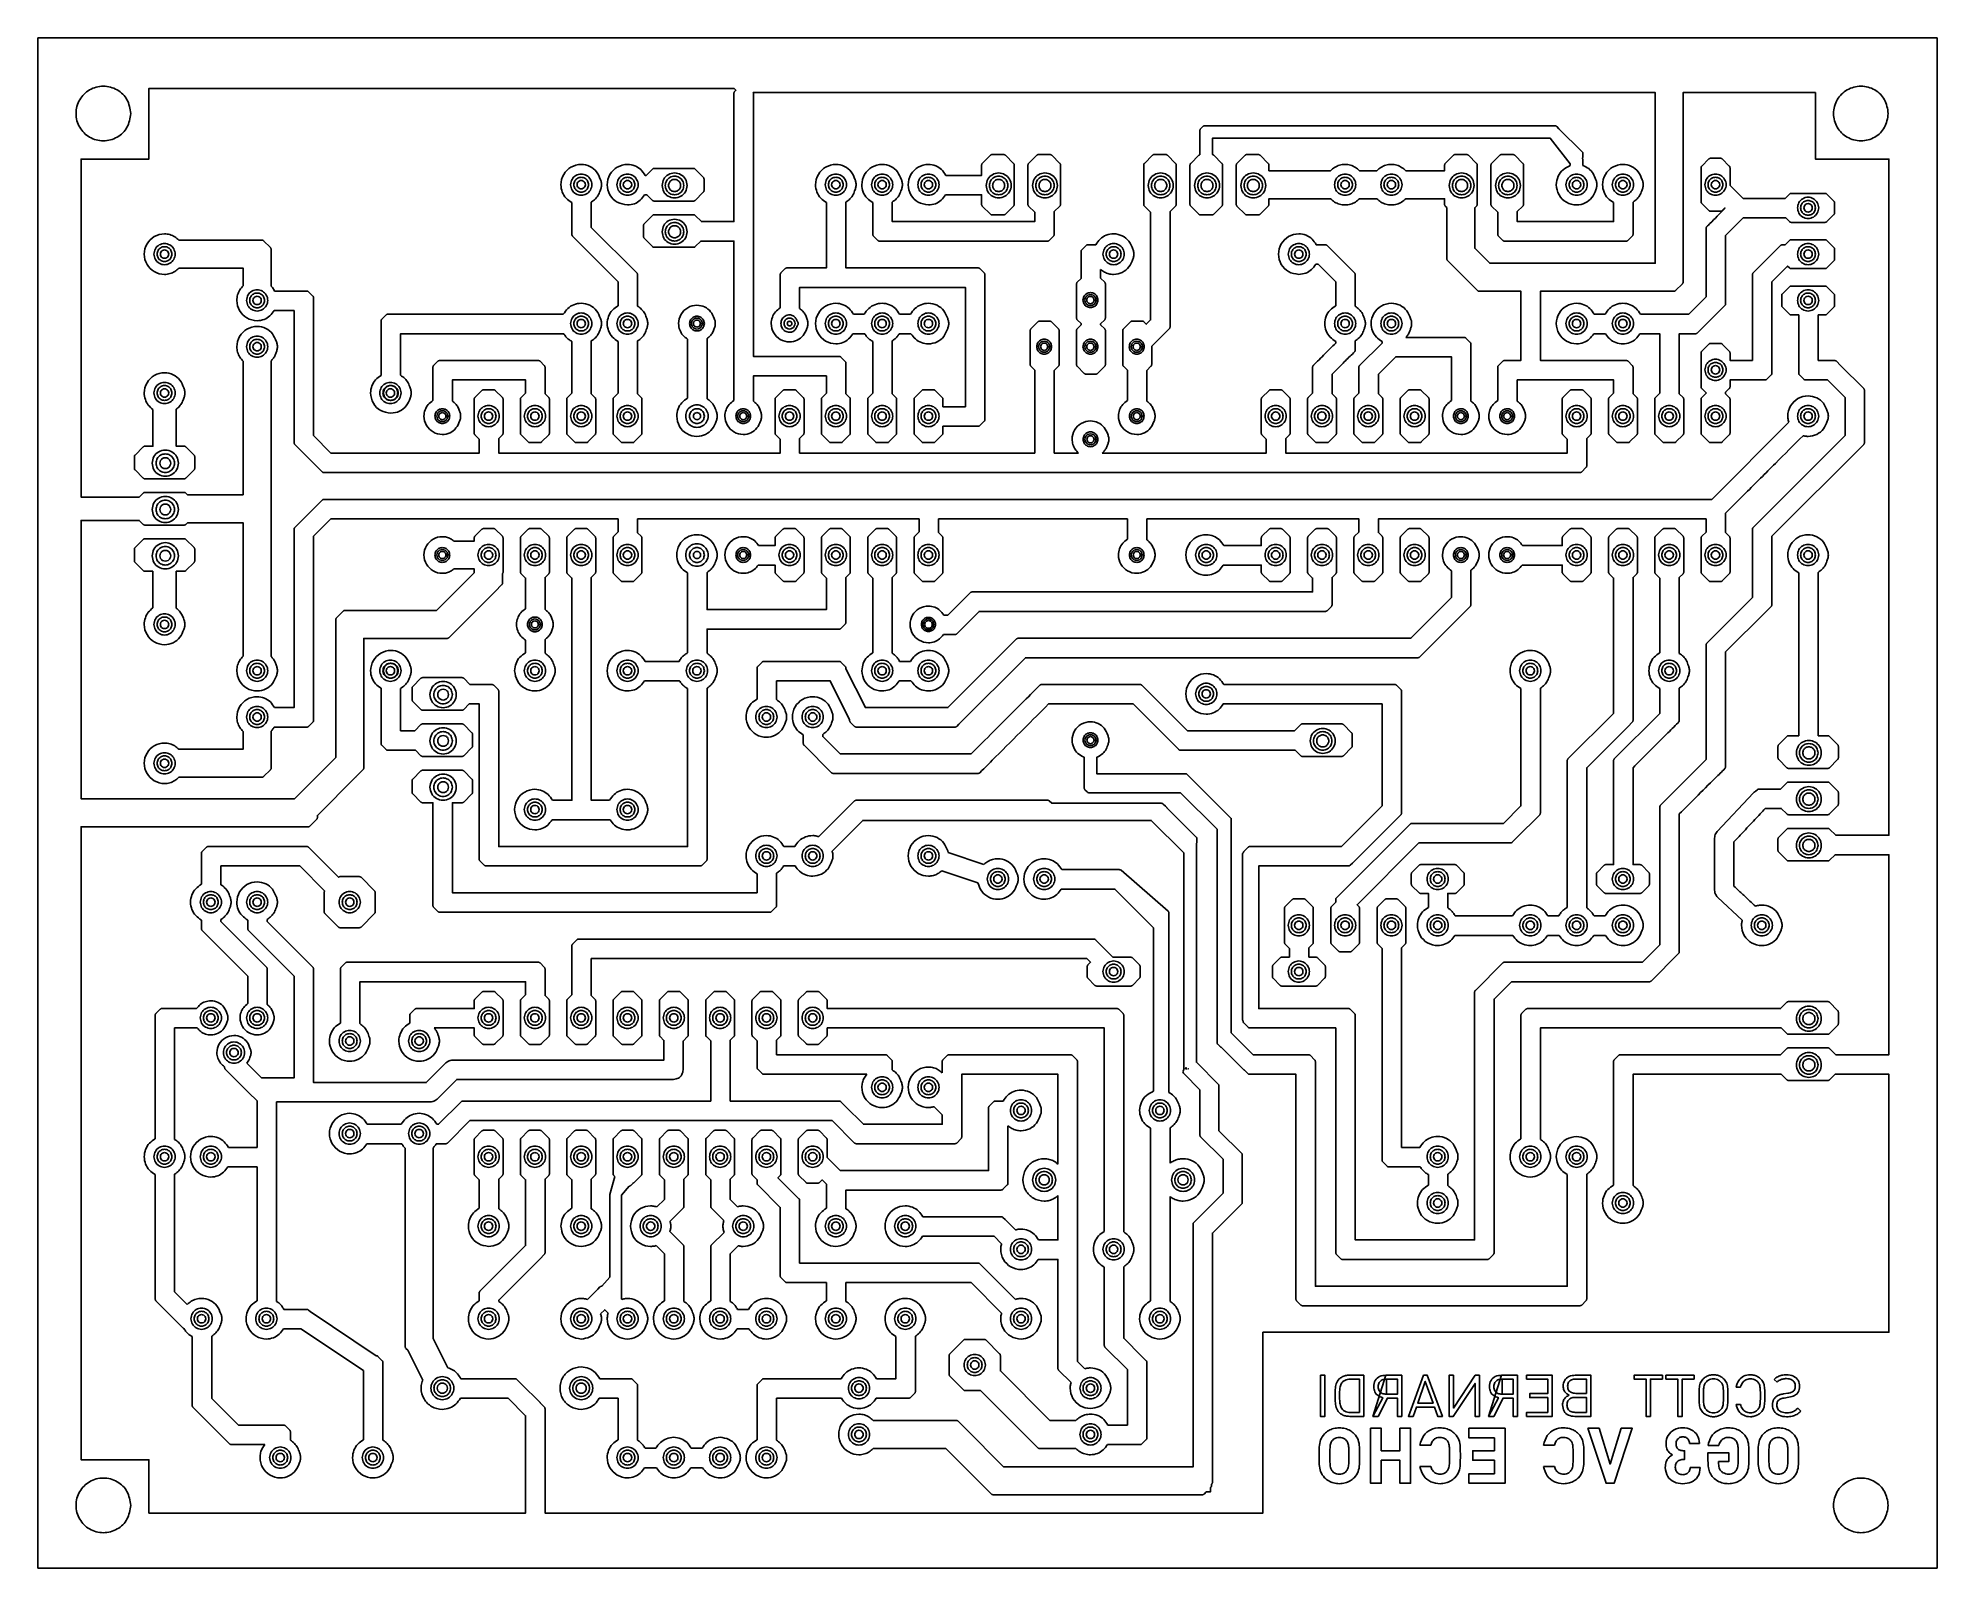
# Model space of a CAD drawing. Extents: x 3 to 107, y 3 to 87.
import ezdxf

# ---------------------------------------------------------------- set-up
doc = ezdxf.new("R2010")
doc.units = 0
doc.layers.add('ScottBernardi_VCdelay_PCB', color=7, linetype='CONTINUOUS')

msp = doc.modelspace()

# ---------------------------------------------------------------- linework, layer by layer
at = {"layer": 'ScottBernardi_VCdelay_PCB', "color": 7}
for points in [[(3.175, 2.94005), (107.362272, 2.94005), (107.362272, 86.901161), (3.175, 86.901161), (3.175, 2.94005), (3.175, 2.94005)], [(8.946797, 61.923083), (8.733367, 61.709653), (5.536847, 61.709653), (5.536847, 80.255181), (9.262533, 80.255181), (9.262533, 84.136089), (41.367781, 84.136089), (41.470086, 84.033783), (41.392828, 83.956878)], [(41.354375, 83.863392), (41.354375, 76.822653), (39.570025, 76.822653), (39.2303, 77.162378)], [(42.415531, 83.901139), (91.900375, 83.901139), (91.900375, 74.536653), (82.825519, 74.536653), (82.004606, 75.357919), (82.004606, 77.583242), (82.097386, 77.675669)], [(47.134992, 69.423492), (42.423292, 69.423492), (42.423292, 83.863392)], [(93.434606, 73.506542), (93.434606, 83.901139), (100.687364, 83.901139), (100.687364, 80.255181), (104.727375, 80.255181), (104.727375, 43.14825), (104.727375, 43.14825)], [(66.923708, 81.829981), (66.923708, 80.496833)], [(67.086339, 82.047644), (66.962161, 81.923467)], [(86.405156, 82.08645), (67.180178, 82.08645)], [(67.611272, 80.498244), (67.611272, 81.398533), (86.140219, 81.398533), (87.243708, 80.002592), (87.243708, 79.901344)], [(87.892819, 80.653467), (86.622819, 81.923467), (86.498642, 82.047644)], [(55.431619, 80.464378), (54.985003, 80.018114)], [(56.156225, 80.503183), (55.525106, 80.503183)], [(56.695975, 80.018114), (56.249358, 80.464378)], [(57.971267, 80.464378), (57.525003, 80.018114)], [(58.696225, 80.503183), (58.065106, 80.503183)], [(59.235975, 80.018114), (58.789358, 80.464378)], [(64.321972, 80.464378), (63.875356, 80.018114)], [(65.046578, 80.503183), (64.415458, 80.503183)], [(65.586328, 80.018114), (65.139711, 80.464378)], [(66.861619, 80.464378), (66.415708, 80.018114)], [(68.126681, 80.018114), (67.680769, 80.464378)], [(69.401972, 80.464378), (68.955708, 80.018114)], [(70.126931, 80.503183), (69.495811, 80.503183)], [(70.666681, 80.018114), (70.220417, 80.464378)], [(80.833031, 80.464378), (80.386414, 80.018114)], [(81.557636, 80.503183), (80.926164, 80.503183)], [(82.097386, 80.018114), (81.650769, 80.464378)], [(83.372678, 80.464378), (82.926414, 80.018114)], [(84.097989, 80.503183), (83.466517, 80.503183)], [(84.637739, 80.018114), (84.191475, 80.464378)], [(87.931625, 80.38465), (87.931625, 80.559981)], [(94.845717, 80.261178), (94.458719, 79.874533)], [(95.486361, 80.299983), (94.939203, 80.299983)], [(95.966492, 79.874533), (95.5802, 80.261178)], [(36.887856, 79.702378), (36.548483, 79.362653), (36.478633, 79.362653)], [(39.136814, 79.741183), (36.981694, 79.741183)], [(39.677269, 79.256114), (39.230653, 79.702378)], [(54.946197, 79.924628), (54.946197, 79.362653), (52.988986, 79.362653)], [(56.734781, 77.769156), (56.734781, 79.924628)], [(57.486197, 79.924628), (57.486197, 77.769156)], [(59.274781, 77.769156), (59.274781, 79.924628)], [(63.83655, 79.924628), (63.83655, 77.769156)], [(65.625133, 77.769156), (65.625133, 79.924628)], [(66.376903, 79.924628), (66.376903, 77.769156)], [(68.165486, 77.769156), (68.165486, 79.924628)], [(68.916903, 79.924628), (68.916903, 77.769156)], [(74.086508, 79.617006), (70.705839, 79.617006), (70.705839, 79.924628)], [(76.626508, 79.617006), (75.672244, 79.617006)], [(80.347608, 79.924628), (80.347608, 79.617006), (78.211892, 79.617006)], [(82.136192, 77.769156), (82.136192, 79.924628)], [(82.887961, 79.924628), (82.887961, 77.769156)], [(84.676192, 77.769156), (84.676192, 79.924628)], [(87.931625, 79.903461), (87.931625, 80.207203)], [(94.419914, 79.781047), (94.419914, 77.913089)], [(99.265317, 78.330778), (99.027192, 78.092653), (96.720378, 78.092653), (96.00565, 78.807028), (96.00565, 79.781047)], [(36.456056, 78.294089), (36.585525, 78.294089), (36.887856, 77.991406)], [(39.2303, 77.991406), (39.676917, 78.437669)], [(39.715722, 78.531508), (39.715722, 79.162628)], [(52.966408, 78.294089), (54.946197, 78.294089), (54.946197, 77.769156)], [(101.226761, 78.369583), (99.358803, 78.369583)], [(101.707597, 77.943781), (101.320247, 78.330778)], [(32.464375, 77.869344), (32.464375, 76.121683)], [(36.034486, 74.008544), (33.533292, 76.509739), (33.533292, 77.895803)], [(36.887856, 77.162378), (36.441592, 76.716114)], [(36.981694, 77.9526), (39.136814, 77.9526)], [(39.136814, 77.201183), (36.981694, 77.201183)], [(46.434375, 77.868992), (46.434375, 74.283006), (44.262322, 74.283006)], [(54.755344, 74.283006), (47.502939, 74.283006), (47.502939, 77.89545)], [(48.974022, 77.869344), (48.974022, 76.121683)], [(57.525003, 77.675669), (57.864375, 77.336297), (57.864375, 76.822653), (50.042939, 76.822653), (50.042939, 77.89545)], [(54.985003, 77.675669), (55.431619, 77.229406)], [(55.525106, 77.1906), (56.156225, 77.1906)], [(56.249358, 77.229406), (56.695975, 77.675669)], [(58.933292, 76.121683), (58.933292, 77.372986), (59.235975, 77.675669)], [(63.875356, 77.675669), (64.214022, 77.337356), (64.214022, 71.430092), (63.979778, 71.195847), (63.979778, 71.195847)], [(65.283292, 71.042036), (65.283292, 77.372633), (65.586328, 77.675669)], [(66.415708, 77.675669), (66.861619, 77.229406), (66.861619, 77.229406)], [(66.955458, 77.1906), (67.586931, 77.1906)], [(67.680769, 77.229406), (68.126681, 77.675669)], [(68.955708, 77.675669), (69.401972, 77.229406)], [(69.495811, 77.1906), (70.126931, 77.1906)], [(70.220417, 77.229406), (70.666681, 77.675669)], [(70.705839, 77.769156), (70.705839, 78.082422), (74.086156, 78.082422)], [(75.672244, 78.082422), (76.626508, 78.082422)], [(78.212244, 78.082422), (80.347608, 78.082422), (80.347608, 77.769156)], [(80.386414, 77.675669), (80.470022, 77.592061), (80.470022, 74.776542)], [(82.926414, 77.675669), (83.264022, 77.338061), (83.264022, 76.121683)], [(89.614022, 77.869344), (89.614022, 76.822653), (84.333292, 76.822653), (84.333292, 77.370869), (84.637739, 77.675669)], [(90.683292, 76.121683), (90.683292, 77.89545)], [(94.458719, 77.819603), (94.845717, 77.432606)], [(94.939203, 77.3938), (95.486361, 77.3938)], [(95.5802, 77.432606), (95.724486, 77.576892), (95.742478, 77.558547)], [(101.320247, 76.823006), (101.707597, 77.210003)], [(101.74605, 77.303489), (101.74605, 77.850294)], [(36.402786, 76.622628), (36.402786, 75.991508)], [(94.694375, 76.455058), (94.694375, 72.699739), (93.737642, 71.743006), (91.088633, 71.743006)], [(95.762939, 72.312036), (95.762939, 76.067356), (96.720025, 77.024089), (99.064586, 77.024089), (99.265317, 76.823006)], [(99.358803, 76.7842), (101.226761, 76.7842)], [(15.460839, 75.806653), (10.902244, 75.806653)], [(15.926153, 75.396019), (15.554325, 75.7682)], [(15.964958, 73.283586), (15.964958, 75.302533)], [(32.503181, 76.028197), (35.004375, 73.527003), (35.004375, 72.210083)], [(36.441592, 75.898022), (36.887856, 75.451758)], [(36.981694, 75.412953), (39.136814, 75.412953)], [(39.2303, 75.451758), (39.532983, 75.754089), (41.354375, 75.754089), (41.354375, 67.009433)], [(49.013181, 76.028197), (49.248836, 75.792894)], [(49.341969, 75.754089), (58.565344, 75.754089)], [(58.658478, 75.792894), (58.894133, 76.028197)], [(60.404375, 75.185058), (60.404375, 73.710094), (60.189533, 73.495606)], [(60.678483, 75.5142), (60.442828, 75.278544)], [(61.207297, 75.553006), (60.772322, 75.553006)], [(73.805344, 75.553006), (73.308986, 75.553006)], [(73.916822, 75.495856), (73.898831, 75.5142)], [(75.404486, 74.008544), (74.017011, 75.396372)], [(83.303181, 76.028197), (83.538836, 75.792894)], [(83.631969, 75.754089), (90.315344, 75.754089)], [(90.408478, 75.792894), (90.644133, 76.028197)], [(98.778483, 75.5142), (98.542828, 75.278544), (97.272828, 74.008544)], [(99.265317, 75.790778), (99.027192, 75.553006), (98.872322, 75.553006)], [(101.226761, 75.829583), (99.358803, 75.829583)], [(101.707597, 75.404133), (101.320247, 75.790778)], [(101.74605, 74.763489), (101.74605, 75.310647)], [(10.902244, 74.272422), (14.430375, 74.272422), (14.430375, 73.300872)], [(44.168483, 74.2442), (43.932828, 74.008544)], [(55.084486, 74.008544), (54.848831, 74.2442)], [(61.697658, 73.495606), (61.473292, 73.719619), (61.473292, 74.194811)], [(73.286056, 74.484089), (73.417289, 74.484089), (74.374375, 73.527356), (74.374375, 72.210083)], [(80.509181, 74.683056), (81.778828, 73.413056), (82.150656, 73.041228)], [(98.302939, 68.502036), (98.302939, 73.527003), (99.162306, 74.386369), (99.265317, 74.283358)], [(99.358803, 74.244553), (101.226761, 74.244553)], [(101.320247, 74.283358), (101.707597, 74.670003)], [(17.925344, 73.012653), (16.158986, 73.012653)], [(18.254486, 72.738544), (18.018831, 72.9742)], [(36.073292, 72.183272), (36.073292, 73.915058)], [(43.894375, 73.915058), (43.894375, 72.089786)], [(44.963292, 72.056978), (44.963292, 73.214089), (54.054375, 73.214089), (54.054375, 66.662653), (52.822828, 66.662653), (52.822828, 67.0814)], [(55.123292, 65.962036), (55.123292, 73.915058)], [(60.151081, 73.401767), (60.151081, 71.534161)], [(61.736464, 71.534161), (61.736464, 73.401767)], [(75.442939, 72.183625), (75.442939, 73.915058)], [(82.244494, 73.002422), (84.534375, 73.002422), (84.534375, 69.203006), (83.631969, 69.203006)], [(90.315344, 69.203006), (85.602939, 69.203006), (85.602939, 73.002422), (92.930486, 73.002422)], [(93.023619, 73.041228), (93.3958, 73.413056)], [(97.234375, 73.915058), (97.234375, 69.203006), (96.00565, 69.203006), (96.00565, 69.621047)], [(99.265317, 73.251131), (98.878319, 72.864133)], [(101.226761, 73.289936), (99.358803, 73.289936)], [(101.707597, 72.864133), (101.320247, 73.251131)], [(16.136408, 71.944089), (17.224375, 71.944089), (17.224375, 64.692036), (17.224375, 64.692036)], [(27.144839, 65.119956), (27.384375, 64.880419), (27.384375, 64.123006), (19.250025, 64.123006), (18.293292, 65.079739), (18.293292, 72.645058)], [(61.3283, 72.517353), (61.116633, 72.517353), (61.3283, 72.517353)], [(94.218478, 70.712894), (95.724133, 72.21855)], [(98.839867, 72.770647), (98.839867, 72.223842)], [(98.878319, 72.130356), (99.265317, 71.743358)], [(101.320247, 71.743358), (101.707597, 72.130356)], [(101.74605, 72.223842), (101.74605, 72.770647)], [(21.995694, 71.375058), (21.995694, 68.384208)], [(22.270156, 71.7042), (22.0345, 71.468544)], [(31.997297, 71.743006), (22.363642, 71.743006)], [(39.733361, 71.229714), (39.521694, 71.229714), (39.733361, 71.229714)], [(48.507297, 71.743006), (47.908986, 71.743006)], [(51.047297, 71.743006), (50.448633, 71.743006)], [(58.036883, 71.324611), (57.649533, 70.937967)], [(58.677175, 71.363417), (58.130017, 71.363417)], [(59.157306, 70.937967), (58.771014, 71.324611)], [(60.189533, 71.440675), (60.404375, 71.226186), (60.404375, 71.152456), (60.189533, 70.937967)], [(61.697658, 70.937967), (61.473292, 71.161981), (61.473292, 71.216661), (61.697658, 71.440675)], [(63.116531, 71.324611), (62.729533, 70.937967)], [(63.757175, 71.363417), (63.210369, 71.363417)], [(63.979778, 71.195847), (63.850661, 71.324611)], [(64.276464, 68.976522), (64.276464, 69.980175), (65.244486, 70.94855)], [(89.147297, 71.743006), (88.548986, 71.743006)], [(99.358803, 71.704553), (99.774022, 71.704553), (99.774022, 68.502036)], [(100.842939, 69.203006), (100.842939, 71.704553), (101.226761, 71.704553)], [(23.064611, 68.393381), (23.064611, 70.674089), (32.020228, 70.674089)], [(32.464375, 70.248992), (32.464375, 67.413717), (32.225192, 67.174886)], [(33.733317, 67.174886), (33.533292, 67.374911), (33.533292, 70.275803)], [(35.004375, 70.248992), (35.004375, 67.413717), (34.765192, 67.174886)], [(36.273317, 67.174886), (36.073292, 67.374911), (36.073292, 70.275803)], [(38.814375, 70.369642), (38.814375, 67.130083)], [(39.883292, 67.103625), (39.883292, 70.40245)], [(47.886056, 70.674089), (48.529875, 70.674089), (48.529875, 70.674089)], [(48.974022, 70.248992), (48.974022, 67.412658), (48.735897, 67.174886)], [(50.244022, 67.174886), (50.042939, 67.375617), (50.042939, 70.27545)], [(50.426056, 70.674089), (51.070228, 70.674089)], [(57.610728, 70.844128), (57.610728, 68.976522)], [(58.788653, 69.959714), (58.576986, 69.959714), (58.788653, 69.959714)], [(59.196111, 68.976522), (59.196111, 70.844128)], [(60.151081, 70.844128), (60.151081, 68.976522)], [(61.3283, 69.959714), (61.116633, 69.959714), (61.3283, 69.959714)], [(61.736464, 68.976522), (61.736464, 70.844128)], [(62.691081, 70.844128), (62.691081, 68.976522)], [(63.8683, 69.959714), (63.656633, 69.959714), (63.8683, 69.959714)], [(74.374375, 70.248992), (74.374375, 70.159739)], [(75.442939, 69.772036), (75.442939, 70.27545)], [(76.914375, 70.248992), (76.914375, 70.160444), (75.682828, 68.928544)], [(81.425344, 70.473006), (78.222828, 70.473006)], [(81.754133, 70.198544), (81.518478, 70.4342)], [(81.792939, 66.976978), (81.792939, 70.105058)], [(88.526056, 70.674089), (89.170228, 70.674089)], [(91.066408, 70.674089), (92.154375, 70.674089), (92.154375, 67.410542), (91.918719, 67.174886)], [(93.426844, 67.174886), (93.223292, 67.378086), (93.223292, 70.674089), (94.125344, 70.674089)], [(94.845717, 70.101531), (94.458719, 69.714533)], [(95.486361, 70.140336), (94.939203, 70.140336)], [(95.966492, 69.714533), (95.5802, 70.101531)], [(14.430375, 69.158203), (14.430375, 61.836653), (11.375319, 61.836653), (11.288889, 61.923083)], [(15.964958, 52.963233), (15.964958, 69.175842)], [(24.844375, 68.835058), (24.844375, 67.009786)], [(25.118836, 69.1642), (24.883181, 68.928544)], [(30.625344, 69.203006), (25.212322, 69.203006)], [(30.954486, 68.928544), (30.718831, 69.1642)], [(31.192964, 67.174886), (30.992939, 67.374558), (30.992939, 68.835058)], [(57.649533, 68.883036), (57.864375, 68.668194), (57.864375, 64.123006), (44.963292, 64.123006), (44.963292, 64.919225), (45.163669, 65.119956)], [(47.464486, 69.149031), (47.228831, 69.384686)], [(47.704022, 67.174886), (47.502939, 67.375264), (47.502939, 69.055544)], [(60.262206, 64.123006), (58.933292, 64.123006), (58.933292, 68.658669), (59.157306, 68.883036)], [(60.189533, 68.883036), (60.576531, 68.496039), (60.576531, 68.496039)], [(61.310308, 68.496039), (61.697658, 68.883036)], [(62.729533, 68.883036), (62.944375, 68.668547), (62.944375, 67.009786)], [(64.013292, 66.976978), (64.013292, 68.658669), (64.238011, 68.883036)], [(73.104375, 68.835058), (73.104375, 67.4116), (72.867661, 67.174886)], [(73.378836, 69.1642), (73.378483, 69.1642), (73.15835, 68.944067)], [(75.644375, 68.835058), (75.644375, 67.4116), (75.407661, 67.174886)], [(76.915786, 67.174886), (76.712939, 67.377381), (76.712939, 68.447356), (77.670025, 69.404089), (80.724375, 69.404089), (80.724375, 67.009786)], [(83.264022, 68.835058), (83.264022, 67.009433)], [(83.538483, 69.1642), (83.302828, 68.928544)], [(90.644486, 68.928544), (90.408831, 69.1642)], [(90.886492, 67.174886), (90.683292, 67.377733), (90.683292, 68.835058)], [(94.419914, 69.621047), (94.419914, 67.753442)], [(101.745344, 69.203006), (100.842939, 69.203006), (100.842939, 69.203006)], [(103.344486, 67.658544), (102.074839, 68.928544), (101.839183, 69.1642)], [(25.913292, 66.976978), (25.913292, 68.134089), (29.924375, 68.134089), (29.924375, 67.414069), (29.685192, 67.174886), (29.685192, 67.174886)], [(42.423292, 66.976978), (42.423292, 68.354575), (46.434375, 68.354575), (46.434375, 67.413011), (46.195897, 67.174886)], [(60.670369, 68.457233), (61.216822, 68.457233)], [(74.375433, 67.174886), (74.173292, 67.376675), (74.173292, 68.447356)], [(84.333292, 66.976978), (84.333292, 68.134089), (89.614022, 68.134089), (89.614022, 67.410189), (89.378367, 67.174886)], [(96.00565, 67.753442), (96.00565, 68.134089), (97.934992, 68.134089)], [(100.141969, 68.134089), (101.357289, 68.134089), (102.314022, 67.177003), (102.314022, 65.079739), (97.272828, 60.038544)], [(98.028831, 68.172894), (98.264486, 68.40855)], [(99.812828, 68.40855), (100.048483, 68.172894)], [(27.106033, 67.0814), (27.106033, 65.213442)], [(27.531836, 67.561531), (27.144839, 67.174886)], [(28.172481, 67.600336), (27.625322, 67.600336)], [(28.652964, 67.174886), (28.265967, 67.561531)], [(28.691769, 65.213442), (28.691769, 67.0814)], [(29.646386, 67.0814), (29.646386, 65.213442)], [(31.231769, 65.213442), (31.231769, 67.0814)], [(32.186386, 67.0814), (32.186386, 65.213442)], [(33.771769, 65.213442), (33.771769, 67.0814)], [(34.726739, 67.0814), (34.726739, 65.213442)], [(36.312122, 65.213442), (36.312122, 67.0814)], [(43.617092, 67.0814), (43.617092, 65.213442)], [(44.043247, 67.561531), (43.655897, 67.174886)], [(44.683539, 67.600336), (44.136381, 67.600336)], [(45.163669, 67.174886), (44.777378, 67.561531)], [(45.202475, 65.213442), (45.202475, 67.0814)], [(46.157444, 67.0814), (46.157444, 65.213442)], [(47.742828, 65.213442), (47.742828, 67.0814)], [(48.697444, 67.0814), (48.697444, 65.213442)], [(50.282828, 65.213442), (50.282828, 67.0814)], [(51.237444, 67.0814), (51.237444, 65.213442)], [(51.662894, 67.561531), (51.27625, 67.174886)], [(52.303892, 67.600336), (51.756733, 67.600336)], [(52.784375, 67.174886), (52.397025, 67.561531)], [(70.288503, 67.0814), (70.288503, 65.213442)], [(70.713953, 67.561531), (70.327308, 67.174886)], [(71.35495, 67.600336), (70.807792, 67.600336)], [(71.835081, 67.174886), (71.448436, 67.561531)], [(71.873886, 65.213442), (71.873886, 67.0814)], [(72.828856, 67.0814), (72.828856, 65.213442)], [(74.414239, 65.213442), (74.414239, 67.0814)], [(75.369208, 67.0814), (75.369208, 65.213442)], [(76.954592, 65.213442), (76.954592, 67.0814)], [(77.909208, 67.0814), (77.909208, 65.213442)], [(78.334658, 67.561531), (77.947661, 67.174886)], [(78.975303, 67.600336), (78.428144, 67.600336)], [(79.455786, 67.174886), (79.069142, 67.561531)], [(79.494592, 65.213442), (79.494592, 67.0814)], [(86.799561, 67.0814), (86.799561, 65.213442)], [(87.225011, 67.561531), (86.838014, 67.174886)], [(87.865656, 67.600336), (87.31885, 67.600336)], [(88.346139, 67.174886), (87.959494, 67.561531)], [(88.384944, 65.213442), (88.384944, 67.0814)], [(89.339561, 67.0814), (89.339561, 65.213442)], [(90.925297, 65.213442), (90.925297, 67.0814)], [(91.879914, 67.0814), (91.879914, 65.213442)], [(93.465297, 65.213442), (93.465297, 67.0814)], [(94.419914, 67.0814), (94.419914, 65.213442)], [(94.458719, 67.659956), (94.694375, 67.4243), (94.694375, 67.410542), (94.458719, 67.174886), (94.458719, 67.174886)], [(95.966492, 67.174886), (95.762939, 67.378439), (95.762939, 67.45605), (95.966492, 67.659956)], [(96.00565, 65.213442), (96.00565, 67.0814)], [(103.383292, 64.692036), (103.383292, 67.565058)], [(9.477375, 66.513428), (9.477375, 64.501536), (9.040283, 64.501536)], [(11.195403, 64.501536), (10.757958, 64.501536), (10.757958, 66.523658)], [(99.234272, 65.809989), (95.007642, 61.583006), (18.862322, 61.583006)], [(25.763361, 66.149714), (25.552047, 66.149714), (25.763361, 66.149714)], [(42.273714, 66.149714), (42.062047, 66.149714), (42.273714, 66.149714)], [(54.848831, 65.632894), (55.084486, 65.86855)], [(63.863361, 66.149714), (63.652047, 66.149714), (63.863361, 66.149714)], [(81.643714, 66.149714), (81.432047, 66.149714), (81.643714, 66.149714)], [(84.183714, 66.149714), (83.972047, 66.149714), (84.183714, 66.149714)], [(17.263181, 64.598197), (18.768836, 63.092894)], [(43.655897, 65.119956), (43.894375, 64.881831), (43.894375, 64.123006), (28.453292, 64.123006), (28.453292, 64.920283), (28.652964, 65.119956)], [(29.685192, 65.119956), (30.072189, 64.732958)], [(30.165675, 64.694153), (30.712481, 64.694153)], [(30.805967, 64.732958), (31.192964, 65.119956)], [(32.225192, 65.119956), (32.612189, 64.732958)], [(32.705675, 64.694153), (33.252833, 64.694153)], [(33.346319, 64.732958), (33.733317, 65.119956)], [(34.765192, 65.119956), (35.152542, 64.732958)], [(35.246028, 64.694153), (35.792833, 64.694153)], [(35.886319, 64.732958), (36.273317, 65.119956)], [(46.195897, 65.119956), (46.582894, 64.732958)], [(46.676733, 64.694153), (47.223186, 64.694153)], [(47.316672, 64.732958), (47.704022, 65.119956)], [(48.735897, 65.119956), (49.122894, 64.732958)], [(49.216733, 64.694153), (49.763892, 64.694153)], [(49.857378, 64.732958), (50.244022, 65.119956)], [(51.27625, 65.119956), (51.662894, 64.732958)], [(51.756733, 64.694153), (52.303892, 64.694153)], [(52.397025, 64.732958), (52.784375, 65.119956)], [(52.822828, 65.213442), (52.822828, 65.594089), (54.755344, 65.594089)], [(61.323361, 64.879714), (61.111694, 64.879714), (61.323361, 64.879714)], [(70.327308, 65.119956), (70.564022, 64.882889), (70.564022, 64.123006), (61.561839, 64.123006)], [(86.838014, 65.119956), (87.074375, 64.883594), (87.074375, 64.123006), (71.633292, 64.123006), (71.633292, 64.917814), (71.835081, 65.119956)], [(72.867661, 65.119956), (73.254306, 64.732958)], [(73.348144, 64.694153), (73.89495, 64.694153)], [(73.988083, 64.732958), (74.375433, 65.119956)], [(75.407661, 65.119956), (75.794658, 64.732958)], [(75.888144, 64.694153), (76.435303, 64.694153)], [(76.528789, 64.732958), (76.915786, 65.119956)], [(77.947661, 65.119956), (78.334658, 64.732958)], [(78.428144, 64.694153), (78.975303, 64.694153)], [(79.069142, 64.732958), (79.455786, 65.119956)], [(88.142939, 63.422036), (88.142939, 64.916756), (88.346139, 65.119956)], [(89.378367, 65.119956), (89.765717, 64.732958)], [(89.859203, 64.694153), (90.406008, 64.694153)], [(90.499142, 64.732958), (90.886492, 65.119956)], [(91.918719, 65.119956), (92.305364, 64.732958)], [(92.399203, 64.694153), (92.946361, 64.694153)], [(93.039494, 64.732958), (93.426844, 65.119956)], [(94.458719, 65.119956), (94.845717, 64.732958)], [(94.939203, 64.694153), (95.486361, 64.694153)], [(95.5802, 64.732958), (95.966492, 65.119956)], [(98.302939, 55.802036), (98.302939, 59.557003), (103.344486, 64.598197)], [(8.461375, 63.922981), (8.461375, 63.291861)], [(8.946797, 64.463083), (8.500181, 64.016467)], [(11.735506, 64.016467), (11.288889, 64.463083), (11.288889, 64.463083)], [(11.774311, 63.291861), (11.774311, 63.922981)], [(8.500181, 63.198375), (8.946797, 62.752111)], [(9.040283, 62.713306), (11.195403, 62.713306)], [(11.288889, 62.752111), (11.735506, 63.198375)], [(18.862322, 63.054089), (87.775344, 63.054089)], [(87.868478, 63.092894), (88.104133, 63.32855)], [(11.195403, 61.961889), (9.040283, 61.961889)], [(18.768836, 61.5442), (18.651008, 61.426372), (17.263181, 60.038544)], [(19.510375, 54.982533), (19.510375, 47.417214), (17.243425, 45.150264), (5.536847, 45.150264), (5.536847, 60.429422), (8.729133, 60.429422), (8.946797, 60.212111)], [(18.293292, 49.452036), (18.293292, 59.557003), (19.250378, 60.514089), (35.004375, 60.514089), (35.004375, 59.794069), (35.004375, 59.794069)], [(36.273317, 59.555239), (36.073292, 59.754911), (36.073292, 60.514089), (51.514375, 60.514089), (51.514375, 59.793364), (51.27625, 59.555239)], [(52.784375, 59.555239), (52.583292, 59.755969), (52.583292, 60.514089), (62.944375, 60.514089), (62.944375, 59.389786)], [(64.013292, 59.356978), (64.013292, 60.514089), (75.644375, 60.514089), (75.644375, 59.7916), (75.407661, 59.555239)], [(76.915786, 59.555239), (76.712939, 59.757733), (76.712939, 60.514089), (94.694375, 60.514089), (94.694375, 59.790542), (94.458719, 59.555239)], [(95.966492, 59.555239), (95.762939, 59.758792), (95.762939, 60.827003)], [(9.040283, 60.173306), (11.195403, 60.173306)], [(11.195403, 59.421889), (9.040283, 59.421889)], [(11.288889, 60.212111), (11.379553, 60.302422), (14.430375, 60.302422), (14.430375, 52.980872)], [(17.224375, 59.945058), (17.224375, 50.153006), (16.158986, 50.153006)], [(27.106033, 59.4614), (27.106033, 59.297006), (25.99055, 59.297006)], [(27.531836, 59.941883), (27.144839, 59.555239)], [(28.172481, 59.980689), (27.625322, 59.980689)], [(28.652964, 59.555239), (28.265967, 59.941883)], [(28.691769, 57.593794), (28.691769, 59.4614)], [(29.646386, 59.4614), (29.646386, 57.593794)], [(30.072189, 59.941883), (29.685192, 59.555239)], [(30.712481, 59.980689), (30.165675, 59.980689)], [(31.192964, 59.555239), (30.805967, 59.941883)], [(31.231769, 57.593794), (31.231769, 59.4614)], [(32.186386, 59.4614), (32.186386, 57.593794)], [(32.612189, 59.941883), (32.225192, 59.555239)], [(33.252833, 59.980689), (32.705675, 59.980689)], [(33.733317, 59.555239), (33.346319, 59.941883)], [(33.771769, 57.593794), (33.771769, 59.4614)], [(34.726739, 59.4614), (34.726739, 57.593794)], [(35.004375, 59.794069), (34.765192, 59.555239)], [(36.312122, 57.593794), (36.312122, 59.4614)], [(43.617092, 59.4614), (43.617092, 59.042653), (42.711511, 59.042653)], [(44.043247, 59.941883), (43.655897, 59.555239)], [(44.683539, 59.980689), (44.136381, 59.980689)], [(45.163669, 59.555239), (44.777378, 59.941883)], [(45.202475, 57.593794), (45.202475, 59.4614)], [(46.157444, 59.4614), (46.157444, 57.593794)], [(46.582894, 59.941883), (46.195897, 59.555239)], [(47.223186, 59.980689), (46.676733, 59.980689)], [(47.704022, 59.555239), (47.316672, 59.941883)], [(47.742828, 57.593794), (47.742828, 59.4614)], [(48.697444, 59.4614), (48.697444, 57.593794)], [(49.122894, 59.941883), (48.735897, 59.555239)], [(49.763892, 59.980689), (49.216733, 59.980689)], [(50.244022, 59.555239), (49.857378, 59.941883)], [(50.282828, 57.593794), (50.282828, 59.4614)], [(51.237444, 59.4614), (51.237444, 57.593794)], [(52.822828, 57.593794), (52.822828, 59.4614)], [(70.288503, 59.4614), (70.288503, 59.042653), (68.228633, 59.042653)], [(70.713953, 59.941883), (70.327308, 59.555239)], [(71.35495, 59.980689), (70.807792, 59.980689)], [(71.835081, 59.555239), (71.448436, 59.941883)], [(71.873886, 57.593794), (71.873886, 59.4614)], [(72.828856, 59.4614), (72.828856, 57.593794)], [(73.254306, 59.941883), (72.867661, 59.555239)], [(73.89495, 59.980689), (73.348144, 59.980689)], [(74.375433, 59.555239), (73.988083, 59.941883)], [(74.414239, 57.593794), (74.414239, 59.4614)], [(75.369208, 59.4614), (75.369208, 57.593794)], [(76.954592, 57.593794), (76.954592, 59.4614)], [(77.909208, 59.4614), (77.909208, 57.593794)], [(78.334658, 59.941883), (77.947661, 59.555239)], [(78.975303, 59.980689), (78.428144, 59.980689)], [(79.455786, 59.555239), (79.069142, 59.941883)], [(79.494592, 57.593794), (79.494592, 59.4614)], [(86.799561, 59.4614), (86.799561, 59.042653), (84.621864, 59.042653)], [(87.225011, 59.941883), (86.838014, 59.555239)], [(87.865656, 59.980689), (87.31885, 59.980689)], [(88.346139, 59.555239), (87.959494, 59.941883)], [(88.384944, 57.593794), (88.384944, 59.4614)], [(89.339561, 59.4614), (89.339561, 57.593794)], [(89.765717, 59.941883), (89.378367, 59.555239)], [(90.406008, 59.980689), (89.859203, 59.980689)], [(90.886492, 59.555239), (90.499142, 59.941883)], [(90.925297, 57.593794), (90.925297, 59.4614)], [(91.879914, 59.4614), (91.879914, 57.593794)], [(92.305364, 59.941883), (91.918719, 59.555239)], [(92.946361, 59.980689), (92.399203, 59.980689)], [(93.426844, 59.555239), (93.039494, 59.941883)], [(93.465297, 57.593794), (93.465297, 59.4614)], [(94.419914, 59.4614), (94.419914, 57.593794)], [(97.234375, 59.945058), (97.234375, 56.189739), (94.732828, 53.688544)], [(96.00565, 57.593794), (96.00565, 59.4614)], [(8.461375, 58.843333), (8.461375, 58.211861)], [(8.946797, 59.383083), (8.500181, 58.936819)], [(11.735506, 58.936819), (11.288889, 59.383083)], [(11.774311, 58.211861), (11.774311, 58.843333)], [(25.763361, 58.529714), (25.552047, 58.529714), (25.763361, 58.529714)], [(42.273714, 58.529714), (42.062047, 58.529714), (42.273714, 58.529714)], [(63.863361, 58.529714), (63.652047, 58.529714), (63.863361, 58.529714)], [(81.643714, 58.529714), (81.432047, 58.529714), (81.643714, 58.529714)], [(84.183714, 58.529714), (83.972047, 58.529714), (84.183714, 58.529714)], [(8.500181, 58.118375), (8.946797, 57.672111)], [(9.040283, 57.633306), (9.477375, 57.633306), (9.477375, 57.633306)], [(9.477375, 57.633306), (9.477375, 55.625647)], [(10.757958, 55.615417), (10.757958, 57.633306), (11.195403, 57.633306)], [(11.288889, 57.672111), (11.735506, 58.118375)], [(27.112736, 57.559928), (25.039814, 55.486653), (20.014494, 55.486653)], [(25.99055, 57.762422), (27.106033, 57.762422), (27.106033, 57.593794)], [(28.664958, 56.996542), (28.664958, 57.5183)], [(29.685192, 57.500308), (29.924375, 57.261125), (29.924375, 55.579433)], [(30.992939, 55.546978), (30.992939, 57.300283), (31.192964, 57.500308)], [(32.225192, 57.500308), (32.464375, 57.261125), (32.464375, 45.073006), (31.398633, 45.073006)], [(34.536944, 45.073006), (33.533292, 45.073006), (33.533292, 57.300283), (33.733317, 57.500308), (33.733317, 57.500308)], [(34.765192, 57.500308), (35.152542, 57.113311)], [(35.886319, 57.113311), (36.273317, 57.500308)], [(38.814375, 57.548992), (38.814375, 53.160083)], [(46.195897, 57.500308), (46.434375, 57.261831), (46.434375, 55.532867), (39.883292, 55.532867), (39.883292, 57.57545)], [(42.687875, 57.974089), (43.617092, 57.974089), (43.617092, 57.593794)], [(43.655897, 57.500308), (44.043247, 57.113311)], [(44.777378, 57.113311), (45.163669, 57.500308)], [(47.502939, 54.831897), (47.502939, 57.299578), (47.704022, 57.500308)], [(48.735897, 57.500308), (48.974022, 57.262183), (48.974022, 53.160083)], [(50.042939, 53.133625), (50.042939, 57.299225), (50.244022, 57.500308)], [(51.27625, 57.500308), (51.662894, 57.113311)], [(52.397025, 57.113311), (52.784375, 57.500308)], [(72.867661, 57.500308), (73.104375, 57.263594), (73.104375, 56.503006), (54.422322, 56.503006)], [(80.724375, 57.669642), (80.724375, 56.189739), (78.497289, 53.962653), (56.962322, 53.962653)], [(68.206056, 57.974089), (70.288503, 57.974089), (70.288503, 57.593794)], [(70.327308, 57.500308), (70.713953, 57.113311)], [(71.448436, 57.113311), (71.835081, 57.500308)], [(74.173292, 55.802036), (74.173292, 57.298167), (74.375433, 57.500308)], [(75.407661, 57.500308), (75.794658, 57.113311)], [(76.528789, 57.113311), (76.915786, 57.500308)], [(77.947661, 57.500308), (78.334658, 57.113311)], [(79.069142, 57.113311), (79.455786, 57.500308)], [(81.792939, 55.802036), (81.792939, 57.70245)], [(84.597875, 57.974089), (86.799561, 57.974089), (86.799561, 57.593794)], [(86.838014, 57.500308), (87.225011, 57.113311)], [(89.378367, 57.500308), (89.614022, 57.264653), (89.614022, 49.839739), (87.113181, 47.338544)], [(87.959494, 57.113311), (88.346139, 57.500308)], [(90.683292, 49.452036), (90.683292, 57.297108), (90.886492, 57.500308)], [(91.918719, 57.500308), (92.154375, 57.264653), (92.154375, 53.160083)], [(93.223292, 53.133272), (93.223292, 57.296756), (93.426844, 57.500308)], [(94.458719, 57.500308), (94.845717, 57.113311)], [(95.5802, 57.113311), (95.966492, 57.500308)], [(99.774022, 57.548992), (99.774022, 48.607839), (99.215222, 48.607839)], [(101.371047, 48.607839), (100.842939, 48.607839), (100.842939, 57.57545)], [(25.714325, 53.991228), (28.253972, 56.531228), (28.626153, 56.903056)], [(35.246028, 57.074506), (35.792833, 57.074506)], [(44.136381, 57.074506), (44.683539, 57.074506)], [(51.756733, 57.074506), (52.303892, 57.074506)], [(54.328483, 56.4642), (53.097289, 55.233006), (52.871511, 55.233006)], [(70.807792, 57.074506), (71.35495, 57.074506)], [(75.888144, 57.074506), (76.435303, 57.074506)], [(78.428144, 57.074506), (78.975303, 57.074506)], [(87.31885, 57.074506), (87.865656, 57.074506)], [(94.939203, 57.074506), (95.486361, 57.074506)], [(19.921008, 55.447847), (19.549181, 55.076019)], [(53.578831, 54.202894), (54.810025, 55.434089), (73.805344, 55.434089)], [(73.898831, 55.472894), (74.134486, 55.70855)], [(78.978831, 52.932894), (79.214486, 53.16855), (81.754133, 55.70855)], [(95.762939, 46.912036), (95.762939, 53.207356), (98.028831, 55.472894), (98.264486, 55.70855)], [(30.843714, 54.719361), (30.632047, 54.719361), (30.843714, 54.719361)], [(39.883292, 53.133625), (39.883292, 54.46395), (47.134992, 54.46395)], [(47.228831, 54.502756), (47.464486, 54.738411)], [(21.044958, 46.836542), (21.044958, 53.952422), (25.620486, 53.952422)], [(29.924375, 53.859642), (29.924375, 53.160083)], [(30.992939, 53.133625), (30.992939, 53.89245)], [(56.868483, 53.9242), (53.097289, 50.153006), (48.569033, 50.153006), (47.502939, 52.284489), (47.502939, 52.325058)], [(52.847522, 54.164089), (53.484992, 54.164089)], [(94.694375, 53.595058), (94.694375, 47.299739), (92.428483, 45.0342), (92.192828, 44.798544)], [(38.347297, 52.692653), (36.478633, 52.692653)], [(42.624375, 52.325058), (42.624375, 50.620083)], [(42.899189, 52.6542), (42.663533, 52.418544)], [(47.134992, 52.692653), (42.992322, 52.692653)], [(47.464133, 52.418544), (47.392519, 52.490158), (47.392519, 52.490158), (47.228478, 52.6542)], [(51.047297, 52.692653), (50.448633, 52.692653)], [(53.578831, 49.122894), (53.696658, 49.240722), (57.350025, 52.894089), (78.884992, 52.894089)], [(21.995694, 51.214867), (21.995694, 48.182036)], [(24.187503, 49.223436), (23.847072, 48.883006), (23.064611, 48.883006), (23.064611, 51.206047)], [(23.702433, 51.223333), (23.702433, 50.592214)], [(24.187503, 51.763436), (23.741239, 51.316819)], [(26.436461, 51.802242), (24.280989, 51.802242)], [(28.085344, 51.422653), (26.870731, 51.422653), (26.529947, 51.763436)], [(28.414486, 51.148544), (28.178831, 51.383847)], [(38.814375, 51.198992), (38.814375, 42.533006), (28.453292, 42.533006), (28.453292, 51.055058)], [(36.456056, 51.624089), (38.370228, 51.624089)], [(39.883292, 41.832036), (39.883292, 51.22545)], [(43.693292, 50.593272), (43.693292, 51.624089), (46.638633, 51.624089), (47.704375, 49.492958), (47.704375, 49.452036)], [(50.426056, 51.624089), (51.070228, 51.624089)], [(58.138483, 51.383847), (57.969503, 51.215219)], [(63.645344, 51.422653), (58.231969, 51.422653)], [(72.449972, 49.223436), (72.109542, 48.883006), (66.240378, 48.883006), (63.857011, 51.266372)], [(77.615344, 51.422653), (68.228633, 51.422653)], [(77.944133, 51.148544), (77.708478, 51.383847)], [(77.983292, 44.372036), (77.983292, 51.055058)], [(84.534375, 51.198992), (84.534375, 44.760092), (83.577289, 43.803006), (78.552322, 43.803006)], [(85.602939, 44.372036), (85.602939, 51.22545)], [(92.154375, 51.198992), (92.154375, 49.839739), (89.652828, 47.338544)], [(93.223292, 49.452036), (93.223292, 51.225803)], [(23.741239, 50.498728), (24.187503, 50.052464), (24.187503, 50.052464)], [(24.280989, 50.013658), (26.436461, 50.013658)], [(26.529947, 50.052464), (26.831925, 50.354089), (27.384375, 50.354089), (27.384375, 41.832036)], [(58.620378, 50.354089), (63.257642, 50.354089), (65.758483, 47.852894)], [(68.206056, 50.354089), (76.914375, 50.354089), (76.914375, 44.760444), (74.687289, 42.533006), (69.662322, 42.533006)], [(16.136408, 49.084089), (17.925344, 49.084089)], [(18.018831, 49.122894), (18.254486, 49.35855)], [(26.436461, 49.262242), (24.280989, 49.262242)], [(26.976564, 48.777172), (26.529947, 49.223436)], [(47.742828, 49.35855), (47.978483, 49.122894)], [(48.072322, 49.084089), (53.484992, 49.084089)], [(74.699283, 49.262242), (72.543811, 49.262242)], [(75.239033, 48.777172), (74.793122, 49.223436)], [(88.142939, 39.163625), (88.142939, 46.857356), (90.408831, 49.122894), (90.644486, 49.35855)], [(93.1545, 49.328564), (93.184486, 49.35855)], [(14.430375, 48.838203), (14.430375, 47.867006), (10.902244, 47.867006)], [(15.964958, 46.836542), (15.964958, 48.855842)], [(22.0345, 48.08855), (22.270156, 47.852894)], [(26.529947, 47.512464), (26.976564, 47.958728)], [(27.015369, 48.052567), (27.015369, 48.683686)], [(45.164375, 48.658992), (45.164375, 48.182036)], [(45.203181, 48.08855), (46.708483, 46.582894)], [(54.366936, 47.612653), (47.190378, 47.612653), (46.233292, 48.569739), (46.233292, 48.68545)], [(61.323361, 48.369361), (61.111694, 48.369361), (61.323361, 48.369361)], [(74.793122, 47.512464), (75.239033, 47.958728)], [(75.277839, 48.052567), (75.277839, 48.683686)], [(98.636667, 48.029283), (98.636667, 47.398164)], [(99.121736, 48.569033), (98.675119, 48.122769)], [(101.910797, 48.122769), (101.464533, 48.569033), (101.464533, 48.569033)], [(101.94925, 47.398164), (101.94925, 48.029283)], [(22.363642, 47.814089), (23.885878, 47.814089), (24.187503, 47.512464)], [(24.280989, 47.473658), (26.436461, 47.473658)], [(60.573708, 47.428503), (60.573708, 45.741872)], [(72.888122, 31.103006), (69.846472, 31.103006), (68.642089, 32.307389), (68.642089, 44.071469), (66.193458, 46.519747), (61.261272, 46.522569), (61.261272, 47.428503)], [(65.852322, 47.814089), (72.1487, 47.814089), (72.449972, 47.512464)], [(72.543811, 47.473658), (74.699283, 47.473658)], [(87.074375, 47.245058), (87.074375, 39.190083)], [(89.614022, 47.245058), (89.614022, 41.540994), (89.198803, 41.540994)], [(98.675119, 47.304678), (99.121736, 46.858061)], [(101.464533, 46.858061), (101.910797, 47.304678)], [(10.902244, 46.332422), (15.460839, 46.332422)], [(15.554325, 46.371228), (15.926153, 46.743056)], [(18.504958, 44.120506), (18.504958, 44.241861), (20.633619, 46.370875)], [(20.634325, 46.371228), (21.006153, 46.743056)], [(23.702433, 46.143686), (23.702433, 45.512567)], [(24.187503, 46.683789), (23.741239, 46.237172)], [(26.436461, 46.722594), (24.280989, 46.722594)], [(26.976564, 46.237172), (26.529947, 46.683789)], [(27.015369, 45.512567), (27.015369, 46.143686)], [(46.802322, 46.544089), (54.755344, 46.544089)], [(54.848831, 46.582894), (54.966658, 46.700722)], [(91.066408, 41.540994), (90.683292, 41.540994), (90.683292, 46.857003)], [(99.121736, 46.029386), (98.7806, 45.68825), (97.602322, 45.68825)], [(99.215222, 46.819256), (101.371047, 46.819256)], [(101.371047, 46.068192), (99.215222, 46.068192)], [(101.910797, 45.583122), (101.464533, 46.029386), (101.464533, 46.029386)], [(23.741239, 45.419081), (24.187503, 44.972817)], [(24.280989, 44.934011), (24.844375, 44.934011), (24.844375, 39.292036)], [(42.624375, 41.039344), (42.624375, 39.992653), (25.913292, 39.992653), (25.913292, 44.934011), (26.436461, 44.934011)], [(26.529947, 44.972817), (26.976564, 45.419081)], [(47.978483, 45.0342), (47.742828, 44.798544), (46.018803, 43.074167)], [(58.565344, 45.073006), (48.072322, 45.073006)], [(64.815508, 44.903672), (58.789358, 44.903672), (58.658831, 45.0342)], [(60.612161, 45.648386), (60.736339, 45.524561)], [(60.830178, 45.485756), (65.855144, 45.485756), (67.864567, 43.476333), (67.864567, 31.771872)], [(65.063158, 44.710703), (65.033172, 44.740689), (64.908994, 44.864867)], [(97.289056, 45.473761), (95.304681, 43.357094)], [(97.508483, 45.649797), (97.439339, 45.5803)], [(101.94925, 44.858164), (101.94925, 45.489283)], [(18.094325, 43.654839), (18.466153, 44.026667)], [(31.376056, 44.004089), (34.560228, 44.004089)], [(46.737764, 42.281828), (48.421219, 43.965283), (64.249653, 43.965283), (66.035767, 42.178817), (66.035767, 30.258103), (66.030475, 30.252811)], [(66.720156, 43.053706), (65.1129, 44.660961)], [(78.458483, 43.7642), (78.222828, 43.528544), (74.413181, 39.718544)], [(75.168478, 41.502894), (75.286306, 41.620722), (77.708831, 44.042542), (77.944486, 44.278197)], [(92.154375, 44.705058), (92.154375, 37.139739), (91.197289, 36.183006), (83.631969, 36.183006)], [(84.058831, 42.772894), (84.294486, 43.00855), (85.564486, 44.278197)], [(93.223292, 36.752036), (93.223292, 44.317356)], [(97.939578, 44.619686), (98.820111, 44.619686), (99.121736, 44.318414)], [(99.215222, 44.279608), (101.371047, 44.279608)], [(101.464533, 44.318414), (101.910797, 44.764678)], [(26.352147, 12.254089), (28.967289, 12.254089), (29.924375, 11.297003), (29.924375, 5.9563), (9.262533, 5.9563), (9.262533, 8.878711), (5.536847, 8.878711), (5.536847, 43.616033), (18.000486, 43.616033)], [(66.758608, 42.784889), (66.758608, 42.960219)], [(75.645433, 39.235592), (75.543481, 39.337544), (78.940025, 42.734089), (83.965344, 42.734089), (83.965344, 42.734089)], [(95.161806, 42.995144), (95.161806, 40.128825)], [(96.220139, 40.358483), (96.220139, 42.785947)], [(98.636667, 42.949636), (98.636667, 42.318517)], [(99.121736, 43.489386), (98.675119, 43.042769)], [(101.371047, 43.528192), (99.215222, 43.528192)], [(104.727375, 43.14825), (101.805669, 43.14825), (101.464533, 43.489386)], [(12.144375, 42.165058), (12.144375, 40.460083)], [(12.418836, 42.4942), (12.183181, 42.258544)], [(17.925344, 42.533006), (12.512322, 42.533006)], [(19.666303, 40.846728), (18.254486, 42.258544), (18.018831, 42.4942)], [(27.423181, 41.73855), (27.658836, 41.502894)], [(39.608831, 41.502894), (39.844486, 41.73855)], [(44.697297, 42.533006), (44.098633, 42.533006)], [(55.073197, 41.553342), (53.1114, 42.207392)], [(67.968283, 29.457297), (66.733561, 30.692019), (66.733561, 42.711864)], [(69.258039, 42.107203), (69.258039, 33.041872)], [(69.568483, 42.4942), (69.332828, 42.258544)], [(98.675119, 42.225031), (99.121736, 41.778414)], [(99.215222, 41.739608), (101.371047, 41.739608)], [(101.464533, 41.778414), (101.765806, 42.079686), (104.727375, 42.079686), (104.727375, 31.103006), (101.806022, 31.103006), (101.464533, 31.444142)], [(13.213292, 40.433625), (13.213292, 41.464089), (17.537642, 41.464089), (18.9103, 40.091078)], [(20.804717, 40.880594), (19.752381, 40.880594)], [(21.642211, 40.097781), (20.898203, 40.841789)], [(27.752322, 41.464089), (39.515344, 41.464089)], [(43.693292, 39.292036), (43.693292, 41.065803)], [(44.075703, 41.464089), (44.720228, 41.464089)], [(52.756858, 41.199153), (54.747231, 40.535578)], [(62.513633, 41.262653), (59.338986, 41.262653)], [(65.174283, 38.993939), (62.600417, 41.23055)], [(75.075344, 33.642653), (70.151272, 33.642653), (70.151272, 41.464089), (75.075344, 41.464089)], [(78.518808, 41.022058), (78.518808, 40.4749)], [(78.944258, 41.502189), (78.557614, 41.115544)], [(80.906056, 41.540994), (79.038097, 41.540994)], [(81.386186, 41.115544), (80.999542, 41.502189)], [(81.425344, 40.4749), (81.425344, 41.022058)], [(88.679161, 41.022058), (88.679161, 40.4749)], [(89.105317, 41.502189), (88.717967, 41.115544)], [(91.546892, 41.115544), (91.159542, 41.502189)], [(91.585697, 40.4749), (91.585697, 41.022058)], [(18.876081, 40.004294), (18.876081, 38.952311)], [(21.681017, 38.952311), (21.681017, 40.004294)], [(59.316408, 40.193736), (62.256811, 40.193736), (64.383708, 38.067192), (64.383708, 29.101697)], [(71.984306, 39.622589), (71.597308, 39.235592)], [(72.62495, 39.661042), (72.077792, 39.661042)], [(73.105786, 39.235592), (72.718436, 39.622589)], [(74.374375, 39.624706), (74.374375, 39.472658), (74.137308, 39.235592)], [(77.064306, 39.622589), (76.677661, 39.235592)], [(77.705303, 39.661042), (77.158144, 39.661042)], [(78.185786, 39.235592), (77.798436, 39.622589)], [(78.557614, 40.381061), (78.944258, 39.994417)], [(79.038097, 39.955258), (79.454375, 39.955258), (79.454375, 39.189731)], [(80.523292, 39.163625), (80.523292, 39.955258), (80.906056, 39.955258)], [(80.999542, 39.994417), (81.386186, 40.381061)], [(88.717967, 40.381061), (89.105317, 39.994417)], [(89.198803, 39.955258), (91.066408, 39.955258)], [(91.159542, 39.994417), (91.546892, 40.381061)], [(95.329728, 39.742181), (96.674164, 38.484881)], [(18.914886, 38.858825), (19.658894, 38.115169)], [(20.898203, 38.115169), (21.642211, 38.858825)], [(24.883181, 39.19855), (25.118836, 38.962894)], [(25.212322, 38.924089), (43.325697, 38.924089)], [(43.419183, 38.962894), (43.654839, 39.19855)], [(65.219792, 29.039256), (65.219792, 38.894103)], [(71.558856, 39.142458), (71.558856, 37.2745)], [(73.144239, 37.2745), (73.144239, 39.142458)], [(74.098856, 39.142458), (74.098856, 37.2745)], [(75.684239, 37.2745), (75.684239, 39.142458)], [(76.638856, 39.142458), (76.638856, 37.2745)], [(78.224239, 37.2745), (78.224239, 39.142458)], [(84.067297, 38.722653), (80.928633, 38.722653)], [(86.607297, 38.722653), (86.008986, 38.722653)], [(89.147297, 38.722653), (88.548986, 38.722653)], [(12.144375, 38.498992), (12.144375, 38.022036)], [(12.183181, 37.928197), (14.684375, 35.427003), (14.684375, 33.910411)], [(15.714486, 35.908544), (13.213292, 38.410092), (13.213292, 38.525803)], [(14.723181, 37.928197), (17.224375, 35.427003), (17.224375, 29.833006), (15.440025, 29.833006), (14.635692, 30.636986)], [(14.684375, 38.498992), (14.684375, 38.022036)], [(18.254486, 35.908544), (15.753292, 38.410092), (15.753292, 38.525803)], [(19.752381, 38.076364), (20.804717, 38.076364)], [(80.906056, 37.654089), (84.089875, 37.654089)], [(85.986056, 37.654089), (86.629875, 37.654089)], [(88.526056, 37.654089), (89.170228, 37.654089)], [(32.464375, 37.085058), (32.464375, 34.395128), (32.225192, 34.155944)], [(32.738836, 37.413847), (32.503181, 37.178192)], [(61.105344, 37.453006), (32.832322, 37.453006)], [(63.124997, 36.461347), (62.151683, 36.461347), (61.198831, 37.413847)], [(71.597308, 37.181014), (71.834375, 36.943947), (71.834375, 36.461347), (71.417392, 36.461347), (71.417392, 36.461347)], [(73.28535, 36.461347), (72.902939, 36.461347), (72.902939, 36.978872), (73.105786, 37.181014)], [(74.137308, 37.181014), (74.524306, 36.794017)], [(74.618144, 36.755564), (75.16495, 36.755564)], [(75.258789, 36.794017), (75.645433, 37.181014)], [(76.677661, 37.181014), (76.914375, 36.943947), (76.914375, 25.322036)], [(78.987297, 26.022653), (77.983292, 26.022653), (77.983292, 36.978872), (78.185786, 37.181014)], [(91.678831, 35.152894), (93.184486, 36.65855)], [(15.753292, 33.870547), (15.753292, 35.815058)], [(25.554869, 30.654272), (24.475369, 29.574772), (18.293292, 29.574772), (18.293292, 35.815058)], [(19.764375, 35.815058), (19.764375, 32.839731)], [(20.038836, 36.1442), (19.803181, 35.908544)], [(30.625344, 36.183006), (20.132322, 36.183006)], [(30.954486, 35.908544), (30.718831, 36.1442)], [(31.192964, 34.155944), (30.992939, 34.355617), (30.992939, 35.815058)], [(33.733317, 34.155944), (33.533292, 34.355617), (33.533292, 36.384089), (60.717289, 36.384089), (60.920842, 36.180183), (60.920842, 36.180183)], [(60.73775, 35.941706), (60.73775, 35.3949)], [(60.920842, 36.180183), (60.776203, 36.035544)], [(63.605481, 36.035544), (63.218131, 36.422542)], [(63.643933, 35.3949), (63.643933, 35.941706)], [(70.898456, 35.941706), (70.898456, 35.3949)], [(71.323906, 36.422542), (70.936908, 36.035544)], [(73.765833, 36.035544), (73.379189, 36.422542)], [(73.804639, 35.3949), (73.804639, 35.941706)], [(83.538483, 36.1442), (82.032828, 34.638544)], [(20.833292, 32.813625), (20.833292, 35.114442), (29.924375, 35.114442), (29.924375, 34.395128), (29.685192, 34.155944)], [(27.531836, 34.542942), (27.144839, 34.155944)], [(28.172481, 34.581747), (27.625322, 34.581747)], [(28.652964, 34.155944), (28.265967, 34.542942)], [(35.152542, 34.542942), (34.765192, 34.155944)], [(35.792833, 34.581747), (35.246028, 34.581747)], [(36.273317, 34.155944), (35.886319, 34.542942)], [(37.692189, 34.542942), (37.305544, 34.155944)], [(38.332833, 34.581747), (37.785675, 34.581747)], [(38.813317, 34.155944), (38.426319, 34.542942), (38.426319, 34.542942)], [(40.232894, 34.542942), (39.845544, 34.155944)], [(40.873186, 34.581747), (40.326381, 34.581747)], [(41.353669, 34.155944), (40.967025, 34.542942)], [(42.772542, 34.542942), (42.385544, 34.155944)], [(43.413539, 34.581747), (42.866381, 34.581747)], [(43.894022, 34.155944), (43.506672, 34.542942)], [(45.312542, 34.542942), (44.925897, 34.155944)], [(45.953539, 34.581747), (45.406381, 34.581747)], [(46.433669, 34.155944), (46.047025, 34.542942)], [(60.776203, 35.301414), (61.1632, 34.914417)], [(61.257039, 34.875964), (63.124997, 34.875964)], [(63.218131, 34.914417), (63.605481, 35.301414)], [(70.936908, 35.301414), (71.323906, 34.914417)], [(71.417392, 34.875964), (73.28535, 34.875964)], [(73.379189, 34.914417), (73.765833, 35.301414)], [(81.994375, 34.545058), (81.994375, 20.942653), (75.442939, 20.942653), (75.442939, 33.274706)], [(83.063292, 20.242036), (83.063292, 34.157003), (84.020378, 35.114442), (91.584992, 35.114442)], [(9.878836, 33.6042), (9.643181, 33.368544)], [(11.876969, 33.642653), (9.972322, 33.642653)], [(23.848836, 33.6042), (23.613181, 33.368544)], [(27.106033, 34.062106), (27.106033, 33.642653), (23.942322, 33.642653)], [(28.691769, 32.194853), (28.691769, 34.062106)], [(29.646386, 34.062106), (29.646386, 32.194853)], [(31.231769, 32.194853), (31.231769, 34.062106)], [(32.186386, 34.062106), (32.186386, 32.194853)], [(33.771769, 32.194853), (33.771769, 34.062106)], [(34.726739, 34.062106), (34.726739, 32.194853)], [(36.312122, 32.194853), (36.312122, 34.062106)], [(37.267092, 34.062106), (37.267092, 32.194853)], [(38.852475, 32.194853), (38.852475, 34.062106)], [(39.806739, 34.062106), (39.806739, 32.194853)], [(41.392122, 32.194853), (41.392122, 34.062106)], [(42.347092, 34.062106), (42.347092, 32.194853)], [(43.932475, 32.194853), (43.932475, 34.062106)], [(44.887092, 34.062106), (44.887092, 32.194853)], [(62.375344, 33.642653), (46.472475, 33.642653), (46.472475, 34.062106)], [(62.704133, 33.368544), (62.468478, 33.6042)], [(75.404133, 33.368544), (75.168478, 33.6042)], [(84.808483, 33.6042), (84.572828, 33.368544)], [(99.121736, 33.984142), (98.7806, 33.642653), (84.902322, 33.642653), (84.902322, 33.642653)], [(101.371047, 34.022947), (99.215222, 34.022947)], [(101.910797, 33.537525), (101.464533, 33.984142)], [(101.94925, 32.812919), (101.94925, 33.444039)], [(9.604375, 33.274706), (9.604375, 26.490083)], [(10.673292, 26.463625), (10.673292, 32.574089), (11.909072, 32.574089)], [(23.574375, 33.274706), (23.574375, 32.840083)], [(24.917047, 32.574089), (27.106033, 32.574089), (27.106033, 32.194853)], [(46.472475, 32.194853), (46.472475, 32.574089), (61.674375, 32.574089), (61.674375, 21.410083)], [(62.742939, 21.383625), (62.742939, 33.274706)], [(69.294375, 32.957206), (69.294375, 32.942036)], [(69.332828, 32.84855), (69.568483, 32.612894)], [(69.662322, 32.574089), (74.374375, 32.574089), (74.374375, 20.242036)], [(84.534375, 33.274706), (84.534375, 26.490083)], [(85.602939, 26.463625), (85.602939, 32.574089), (98.820817, 32.574089), (99.122089, 32.273169)], [(101.464181, 32.273169), (101.910797, 32.719433)], [(37.305544, 32.101367), (37.512272, 31.894639), (37.512272, 30.809494), (25.929167, 30.809494)], [(39.845544, 32.101367), (40.084375, 31.862889), (40.084375, 28.563006), (26.482322, 28.563006)], [(27.144839, 32.101367), (27.531836, 31.714369)], [(27.625322, 31.675564), (28.172481, 31.675564)], [(28.265967, 31.714369), (28.652964, 32.101367)], [(29.685192, 32.101367), (30.072189, 31.714369)], [(30.165675, 31.675564), (30.712481, 31.675564)], [(30.805967, 31.714369), (31.192964, 32.101367)], [(32.225192, 32.101367), (32.612189, 31.714369)], [(32.705675, 31.675564), (33.252833, 31.675564)], [(33.346319, 31.714369), (33.733317, 32.101367)], [(34.765192, 32.101367), (35.152542, 31.714369)], [(35.246028, 31.675564), (35.792833, 31.675564)], [(35.886319, 31.714369), (36.273317, 32.101367)], [(38.570606, 30.280328), (38.570606, 31.858656), (38.813317, 32.101367)], [(47.134992, 28.563006), (41.152939, 28.563006), (41.152939, 31.900636), (41.353669, 32.101367)], [(42.385544, 32.101367), (42.624375, 31.862536), (42.624375, 30.402036)], [(49.675697, 31.103006), (43.693292, 31.103006), (43.693292, 31.900636), (43.894022, 32.101367)], [(44.925897, 32.101367), (45.312542, 31.714369)], [(45.406381, 31.675564), (45.953539, 31.675564)], [(46.047025, 31.714369), (46.433669, 32.101367)], [(67.903019, 31.678739), (68.027197, 31.554561)], [(68.088933, 31.522106), (69.326478, 30.284561)], [(99.121736, 31.444142), (98.779894, 31.103006), (89.981969, 31.103006)], [(99.215222, 32.234364), (101.371047, 32.234364)], [(101.371047, 31.4833), (99.215222, 31.4833)], [(13.414375, 30.444017), (13.414375, 30.402036)], [(13.453181, 30.30855), (13.688836, 30.072894), (14.722475, 29.039256)], [(42.663181, 30.30855), (42.898836, 30.072894)], [(50.004133, 30.828544), (49.769183, 31.063847)], [(50.042939, 30.273625), (50.042939, 30.735058)], [(52.784375, 30.735058), (52.784375, 30.113464)], [(53.058836, 31.063847), (52.823181, 30.828544)], [(59.834992, 31.103006), (53.152322, 31.103006)], [(60.164133, 30.828544), (59.928478, 31.063847)], [(60.610044, 13.872986), (60.202939, 14.279739), (60.202939, 30.735058)], [(66.167, 30.294439), (66.141247, 30.369933), (66.125372, 30.353353), (66.138778, 30.376636), (66.141247, 30.369933), (66.168058, 30.398156), (66.168058, 30.374872), (66.168058, 30.374872)], [(66.284475, 30.328306), (66.263661, 30.328306), (66.265778, 30.331481)], [(66.291883, 30.337478), (66.292236, 30.336772), (66.284475, 30.328306), (66.284475, 30.328306)], [(69.363519, 30.259867), (69.550492, 30.072894)], [(73.217264, 30.828544), (72.981608, 31.063847)], [(87.074375, 24.528992), (87.074375, 18.403006), (73.255717, 18.403006), (73.255717, 30.735058)], [(89.614022, 30.735058), (89.614022, 23.950083)], [(89.888836, 31.063847), (89.653181, 30.828544)], [(25.068742, 28.671308), (26.148242, 29.751161), (38.041439, 29.751161)], [(101.464533, 29.733169), (101.765453, 30.034089), (104.727375, 30.034089), (104.727375, 15.875), (70.379167, 15.875), (70.379167, 5.9563), (30.992939, 5.9563), (30.992939, 11.685058)], [(42.992322, 30.034089), (48.642764, 30.034089)], [(53.852939, 26.592036), (53.852939, 30.034089), (59.134375, 30.034089), (59.134375, 25.102961)], [(66.032944, 30.067956), (66.923708, 29.177192), (66.923708, 26.691872)], [(67.611272, 7.641872), (67.611272, 21.319419), (69.232639, 22.940786), (69.232639, 25.664936), (67.968283, 26.929292), (67.968283, 29.457297), (67.968283, 29.457297)], [(69.644331, 30.034089), (72.187153, 30.034089), (72.187153, 17.702036)], [(90.683292, 23.923625), (90.683292, 30.034089), (98.820464, 30.034089), (99.121736, 29.733169)], [(99.215222, 29.694364), (101.371047, 29.694364)], [(14.723181, 29.038197), (15.192375, 28.569356), (15.192375, 26.022653), (13.618633, 26.022653)], [(16.261292, 17.573272), (16.261292, 28.516439), (24.694444, 28.516439)], [(26.388836, 28.5242), (25.157642, 27.292653), (25.048633, 27.292653)], [(55.324022, 28.195058), (55.324022, 24.753006), (47.190378, 24.753006), (46.472475, 25.470556), (46.472475, 26.443164)], [(52.335642, 28.255736), (52.784375, 27.807003), (52.784375, 27.292653), (48.460025, 27.292653), (47.464486, 28.288544), (47.228831, 28.5242)], [(55.599189, 28.5242), (55.363181, 28.288544)], [(56.127297, 28.563006), (55.692322, 28.563006)], [(23.106944, 27.292653), (21.238986, 27.292653)], [(25.638831, 26.262894), (26.870025, 27.493736), (46.747289, 27.493736), (47.978483, 26.262894)], [(56.392939, 24.052036), (56.392939, 27.204811)], [(65.283292, 25.150233), (65.283292, 27.09545)], [(21.216408, 26.224089), (23.129875, 26.224089)], [(25.026056, 26.224089), (25.545344, 26.224089)], [(27.106033, 26.443164), (27.106033, 24.575206)], [(27.531836, 26.923294), (27.144839, 26.536297)], [(28.172481, 26.961747), (27.625322, 26.961747)], [(28.652964, 26.536297), (28.265967, 26.923294)], [(28.691769, 24.575206), (28.691769, 26.443164)], [(29.646386, 26.443164), (29.646386, 24.575206)], [(30.072189, 26.923294), (29.685192, 26.536297)], [(30.712481, 26.961747), (30.165675, 26.961747)], [(31.192964, 26.536297), (30.805967, 26.923294), (30.805967, 26.923294)], [(31.231769, 24.575206), (31.231769, 26.443164)], [(32.186386, 26.443164), (32.186386, 24.575206)], [(32.612189, 26.923294), (32.225192, 26.536297)], [(33.252833, 26.961747), (32.705675, 26.961747)], [(33.733317, 26.536297), (33.346319, 26.923294)], [(33.771769, 24.575206), (33.771769, 26.443164)], [(34.726739, 26.443164), (34.726739, 24.575206)], [(35.152542, 26.923294), (34.765192, 26.536297)], [(35.792833, 26.961747), (35.246028, 26.961747)], [(36.273317, 26.536297), (35.886319, 26.923294)], [(36.312122, 24.575206), (36.312122, 26.443164)], [(37.267092, 26.443164), (37.267092, 24.575206)], [(37.692189, 26.923294), (37.305544, 26.536297)], [(38.332833, 26.961747), (37.785675, 26.961747)], [(38.813317, 26.536297), (38.426319, 26.923294)], [(38.852475, 24.575206), (38.852475, 26.443164)], [(39.806739, 26.443164), (39.806739, 24.575206)], [(40.232894, 26.923294), (39.845544, 26.536297)], [(40.873186, 26.961747), (40.326381, 26.961747)], [(41.353669, 26.536297), (40.967025, 26.923294)], [(41.392122, 24.575206), (41.392122, 26.443164)], [(42.347092, 26.443164), (42.347092, 24.575206)], [(42.772542, 26.923294), (42.385544, 26.536297)], [(43.413539, 26.961747), (42.866381, 26.961747)], [(43.894022, 26.536297), (43.506672, 26.923294)], [(43.932475, 24.575206), (43.932475, 26.443164)], [(44.887092, 26.443164), (44.887092, 24.575206)], [(45.312542, 26.923294), (44.925897, 26.536297)], [(45.953539, 26.961747), (45.406381, 26.961747)], [(46.433669, 26.536297), (46.047025, 26.923294)], [(48.072322, 26.224089), (53.484992, 26.224089)], [(53.578831, 26.262894), (53.814486, 26.49855)], [(66.962161, 26.598386), (68.193708, 25.367192), (68.193708, 23.508406), (66.557525, 21.872575), (66.557525, 8.497006), (56.155519, 8.497006), (54.026506, 10.625314)], [(64.214022, 27.069344), (64.214022, 17.600083)], [(23.320375, 25.97785), (23.320375, 15.086542)], [(25.656117, 13.927667), (24.854958, 15.530336), (24.854958, 25.995842)], [(76.953181, 25.228197), (77.188483, 24.992542)], [(9.604375, 24.528992), (9.604375, 17.702036)], [(11.360856, 17.401822), (10.673292, 18.089386), (10.673292, 24.555803)], [(13.596056, 24.954089), (15.192375, 24.954089), (15.192375, 17.600083)], [(27.144839, 24.481367), (27.384375, 24.241831), (27.384375, 22.680436)], [(29.685192, 24.481367), (29.924375, 24.242183), (29.924375, 20.629739), (27.423181, 18.128192)], [(28.453292, 22.653272), (28.453292, 24.281694), (28.652964, 24.481367)], [(30.992939, 20.242036), (30.992939, 24.281694), (31.192964, 24.481367)], [(32.225192, 24.481367), (32.464375, 24.242183), (32.464375, 22.680436)], [(33.533292, 22.653272), (33.533292, 24.281694), (33.733317, 24.481367)], [(34.765192, 24.481367), (34.818461, 24.42845), (34.542942, 23.430442), (34.542942, 18.903244), (34.113964, 18.403006), (34.102322, 18.403006)], [(35.698642, 23.934208), (35.822819, 24.058386)], [(35.886319, 24.094369), (36.273317, 24.481367)], [(37.305544, 24.481367), (37.544375, 24.242183), (37.544375, 23.169739), (37.128803, 22.754519)], [(38.613292, 22.782389), (38.613292, 24.281694), (38.813317, 24.481367)], [(39.845544, 24.481367), (40.084375, 24.242889), (40.084375, 22.782389)], [(41.560044, 22.762986), (41.152939, 23.169739), (41.152939, 24.280989), (41.353669, 24.481367)], [(42.385544, 24.481367), (42.624375, 24.242536), (42.624375, 24.242536)], [(42.624375, 24.242536), (42.624375, 24.052036)], [(44.924839, 23.208544), (43.773019, 24.360364), (43.894022, 24.481367)], [(44.925897, 24.481367), (45.312542, 24.094369), (45.312542, 24.094369)], [(45.406381, 24.055564), (45.953539, 24.055564)], [(46.047025, 24.094369), (46.192017, 24.239714), (46.434375, 23.997003), (46.434375, 22.680436)], [(77.281969, 24.954089), (79.010228, 24.954089)], [(79.454375, 24.528992), (79.454375, 23.950083)], [(80.523292, 23.923272), (80.523292, 24.555803)], [(88.142939, 17.702036), (88.142939, 24.55545)], [(35.210044, 17.682986), (35.189583, 17.703094), (35.189583, 23.401161), (35.607272, 23.895756)], [(42.663181, 23.95855), (43.894375, 22.727003), (43.894375, 18.972036)], [(54.755344, 19.672653), (44.963292, 19.672653), (44.963292, 23.115058)], [(47.502939, 22.653625), (47.502939, 23.684089), (56.025344, 23.684089)], [(56.118478, 23.722894), (56.354133, 23.95855)], [(59.134375, 23.376114), (59.134375, 20.942653), (58.068633, 20.942653)], [(65.283292, 17.573625), (65.283292, 23.329547)], [(37.848117, 21.961828), (38.574839, 22.68855)], [(40.122828, 22.68855), (40.804042, 22.006983)], [(56.025344, 22.213006), (51.718633, 22.213006)], [(56.800044, 21.492633), (56.236306, 22.056372), (56.118478, 22.1742)], [(38.574839, 20.668544), (37.837533, 21.405497)], [(40.813919, 21.359989), (40.122828, 20.668544)], [(51.696056, 21.143736), (55.637289, 21.143736), (56.044042, 20.737336)], [(28.453292, 17.573272), (28.453292, 17.647003), (30.718478, 19.912542)], [(30.718831, 19.912894), (30.954486, 20.14855)], [(37.095289, 20.636089), (37.544375, 20.187003), (37.544375, 17.600083)], [(38.613292, 17.573272), (38.613292, 20.574706)], [(40.084375, 20.574706), (40.084375, 17.600083)], [(41.152939, 17.573625), (41.152939, 20.187003), (41.592147, 20.626211)], [(58.046056, 19.874089), (59.134375, 19.874089), (59.134375, 13.892036)], [(74.413181, 20.14855), (74.648836, 19.912894)], [(74.742322, 19.874089), (82.695344, 19.874089)], [(82.789183, 19.912894), (83.024839, 20.14855)], [(43.933181, 18.878197), (44.168836, 18.642894)], [(56.800044, 17.682986), (54.966658, 19.516372), (54.848831, 19.6342)], [(61.674375, 19.448992), (61.674375, 15.161683)], [(63.974839, 14.318544), (63.739183, 14.5542), (62.742939, 15.549739), (62.742939, 19.475803)], [(27.384375, 18.035058), (27.384375, 17.600083)], [(34.008836, 18.363847), (33.891008, 18.246019), (33.318803, 17.674167)], [(44.262322, 18.604089), (46.434375, 18.604089), (46.434375, 17.600083)], [(47.502939, 17.573625), (47.502939, 18.604089), (54.366936, 18.604089), (56.044042, 16.927336)], [(9.643181, 17.60855), (9.878836, 17.372894), (11.148836, 16.102894)], [(17.925344, 17.133006), (16.666986, 17.133006)], [(21.735344, 14.592653), (21.730758, 14.592653), (18.099264, 17.013767), (18.018831, 17.0942)], [(34.037764, 16.882181), (34.268833, 17.112897), (34.454394, 16.927336)], [(42.157297, 17.133006), (41.558986, 17.133006)], [(72.225606, 17.60855), (72.461261, 17.372894)], [(72.5551, 17.334089), (87.775344, 17.334089)], [(87.868478, 17.372894), (88.104133, 17.60855)], [(11.636375, 15.638992), (11.636375, 11.860036)], [(16.655344, 10.783006), (14.170025, 10.783006), (12.705292, 12.247739), (12.705292, 15.66545)], [(16.644408, 16.064442), (17.596908, 16.064442), (21.034375, 13.772797), (21.034375, 9.980436)], [(41.536056, 16.064442), (42.179875, 16.064442)], [(50.244375, 15.639344), (50.244375, 13.322653), (49.178633, 13.322653)], [(51.313292, 12.622036), (51.313292, 15.66545)], [(23.359181, 14.993056), (23.457606, 14.894631), (24.281694, 13.2461)], [(53.168197, 14.605), (53.168197, 13.553722)], [(53.951011, 15.442847), (53.20665, 14.698839)], [(55.096833, 15.4813), (54.044497, 15.4813)], [(55.934328, 14.698839), (55.190319, 15.442847)], [(60.116156, 11.036653), (58.695519, 11.036653), (55.972781, 13.759744), (55.972781, 14.605), (55.972781, 14.605)], [(61.713181, 15.06855), (62.944375, 13.837003), (62.944375, 10.783006), (61.878633, 10.783006)], [(21.918083, 14.464947), (21.828831, 14.5542)], [(22.064486, 14.318544), (21.918436, 14.464594)], [(22.103292, 9.953272), (22.103292, 14.224706)], [(59.172828, 13.79855), (59.854394, 13.116983)], [(64.013292, 10.082389), (64.013292, 14.224706)], [(29.355344, 13.322653), (26.374372, 13.322653)], [(30.718478, 12.0142), (29.684486, 13.048544), (29.448831, 13.2842)], [(35.705344, 13.322653), (33.994372, 13.322653)], [(36.034486, 13.048544), (35.798831, 13.2842)], [(36.073292, 9.953272), (36.073292, 12.954706)], [(42.624375, 12.954706), (42.624375, 9.980436)], [(42.898836, 13.2842), (42.663181, 13.048544)], [(47.236944, 13.322653), (42.992322, 13.322653)], [(51.038831, 12.292894), (51.274486, 12.528197)], [(53.20665, 13.459883), (53.951011, 12.715875)], [(54.044497, 12.677069), (54.885167, 12.677069), (58.021008, 9.541228)], [(75.138844, 13.522678), (75.913544, 13.522678), (75.913544, 11.261725), (75.138844, 11.261725)], [(75.180119, 11.477978), (75.672244, 11.477978), (75.672244, 13.306778), (75.180119, 13.306778)], [(87.518875, 13.522678), (88.369775, 13.522678), (88.369775, 11.261725), (87.4903, 11.261725)], [(87.537925, 12.522906), (88.128475, 12.522906), (88.128475, 13.306778), (87.537925, 13.306778)], [(96.584206, 12.868628), (96.336556, 12.868628)], [(98.584456, 13.138503), (98.429233, 13.294078)], [(98.933706, 12.490803), (99.181708, 12.528903)], [(11.675181, 11.766197), (13.571008, 9.870722), (13.688836, 9.752894)], [(30.954486, 11.778192), (30.718831, 12.013847)], [(33.9725, 12.254089), (35.004375, 12.254089), (35.004375, 9.980436)], [(43.693292, 9.953272), (43.693292, 12.254089), (47.259875, 12.254089)], [(49.156056, 12.254089), (50.945344, 12.254089)], [(87.512172, 11.477978), (88.128475, 11.477978), (88.128475, 12.3063), (87.512172, 12.3063)], [(96.336556, 11.916128), (96.578208, 11.916128)], [(99.238858, 12.309828), (98.975333, 12.268553)], [(99.721458, 11.706578), (99.886558, 11.541478)], [(16.984486, 10.508544), (16.748831, 10.7442)], [(53.560486, 11.036653), (49.001892, 11.036653)], [(54.026153, 10.626372), (53.653972, 10.997847)], [(13.782322, 9.714442), (15.622764, 9.714442)], [(17.023292, 9.953272), (17.023292, 10.415058)], [(37.07765, 9.513006), (36.478633, 9.513006)], [(39.617297, 9.513006), (39.018633, 9.513006)], [(49.001892, 9.502069), (52.979814, 9.502069), (55.131406, 7.350831), (55.481008, 7.000875)], [(58.114494, 9.502069), (60.116156, 9.502069)], [(61.856056, 9.714442), (63.645344, 9.714442)], [(63.739183, 9.752894), (63.974839, 9.98855)], [(79.588431, 9.679869), (78.991531, 9.679869)], [(86.368819, 9.679869), (85.771919, 9.679869)], [(94.338775, 9.773356), (93.788089, 9.773356)], [(95.392875, 9.667522), (94.800208, 9.667522)], [(36.456056, 8.443736), (37.100228, 8.443736)], [(38.996056, 8.443736), (39.639875, 8.443736)], [(78.991531, 8.520289), (79.588431, 8.520289)], [(85.771919, 8.520289), (86.368819, 8.520289)], [(93.428608, 9.375422), (93.508689, 9.375422), (93.508689, 8.896703), (93.428608, 8.896703)], [(93.821956, 8.456789), (94.372642, 8.456789)], [(94.795975, 8.828969), (94.795975, 9.269236), (95.934742, 9.269236), (95.934742, 8.778169), (95.380175, 8.778169), (95.380175, 8.664222)], [(67.153014, 7.000875), (67.266961, 7.114822), (67.498383, 7.114822), (67.498383, 7.346244), (67.525194, 7.373056)], [(67.564353, 7.466894), (67.564353, 7.539919), (67.572819, 7.548386)], [(55.574494, 6.962422), (67.059881, 6.962422)]]:
    msp.add_lwpolyline(points, dxfattribs=at)
for points in [[(73.535469, 13.522678), (73.777122, 13.522678), (73.777122, 11.262078), (73.535469, 11.262078), (73.535469, 13.522678), (73.535469, 13.522678)], [(77.129922, 13.522678), (77.996697, 13.522678), (77.996697, 11.261725), (77.755044, 11.261725), (77.755044, 12.265378), (77.212119, 12.265378), (76.697769, 11.261725), (76.415194, 11.261725), (76.415194, 11.261725)], [(77.151794, 12.478103), (77.755044, 12.478103), (77.755044, 13.306778), (77.151794, 13.306778)], [(78.362175, 11.261725), (79.19085, 13.522678), (79.39405, 13.522678), (80.225547, 11.261725), (79.968725, 11.261725), (79.78775, 11.773253), (78.799972, 11.773253), (78.618997, 11.261725), (78.362175, 11.261725), (78.362175, 11.261725)], [(78.869822, 11.98245), (79.714725, 11.98245), (79.289275, 13.176603), (78.869822, 11.98245), (78.869822, 11.98245)], [(80.590672, 11.261725), (80.590672, 13.522678), (80.832325, 13.522678), (80.832325, 11.716103), (82.032122, 13.522678), (82.261075, 13.522678), (82.261075, 11.261725), (82.019422, 11.261725), (82.019422, 13.075003), (80.819625, 11.261725), (80.590672, 11.261725), (80.590672, 11.261725)], [(83.4771, 13.522678), (84.343875, 13.522678), (84.343875, 11.261725), (84.102222, 11.261725), (84.102222, 12.265378), (83.559297, 12.265378), (83.044947, 11.261725), (82.762725, 11.261725), (82.762725, 11.261725)], [(83.498972, 12.478103), (84.102222, 12.478103), (84.102222, 13.306778), (83.498972, 13.306778)], [(84.845525, 11.261725), (84.845525, 11.477978), (86.007575, 11.477978), (86.007575, 12.293953), (85.016975, 12.293953), (85.016975, 12.509853), (86.007575, 12.509853), (86.007575, 13.306778), (84.845525, 13.306778), (84.845525, 13.522678), (86.248875, 13.522678), (86.248875, 11.261725), (84.845525, 11.261725), (84.845525, 11.261725)], [(90.745381, 13.306778), (90.745381, 13.522678), (92.295133, 13.522678), (92.295133, 13.306778), (91.641083, 13.306778), (91.641083, 11.261725), (91.399783, 11.261725), (91.399783, 13.306778), (90.745381, 13.306778), (90.745381, 13.306778)], [(92.485281, 13.306778), (92.485281, 13.522678), (94.035033, 13.522678), (94.035033, 13.306778), (93.380631, 13.306778), (93.380631, 11.261725), (93.139683, 11.261725), (93.139683, 13.306778), (92.485281, 13.306778), (92.485281, 13.306778)], [(76.415194, 11.261725), (76.952122, 12.287956)], [(82.762725, 11.261725), (83.2993, 12.287956)], [(76.286431, 7.592836), (76.286431, 10.607322), (76.874864, 10.607322), (76.874864, 9.375422), (77.895097, 9.375422), (77.895097, 10.607322), (78.483531, 10.607322), (78.483531, 7.592836), (77.895097, 7.592836), (77.895097, 8.854369), (76.874864, 8.854369), (76.874864, 7.592836), (76.286431, 7.592836), (76.286431, 7.592836)], [(81.683931, 7.592836), (81.683931, 8.117769), (83.080931, 8.117769), (83.080931, 8.850489), (81.891364, 8.850489), (81.891364, 9.375422), (83.080931, 9.375422), (83.080931, 10.082389), (81.683931, 10.082389), (81.683931, 10.607322), (83.669364, 10.607322), (83.669364, 7.592836), (81.683931, 7.592836), (81.683931, 7.592836)], [(88.209967, 10.607322), (88.8238, 10.607322), (89.429167, 8.643056), (90.034886, 10.607322), (90.644133, 10.607322), (89.6493, 7.592836), (89.209033, 7.592836), (88.209967, 10.607322), (88.209967, 10.607322)]]:
    msp.add_lwpolyline(points, close=True, dxfattribs=at)
for points, knots in [([(8.262408, 82.754964), (8.221195, 82.490557), (8.139988, 81.969573), (7.542852, 81.395923), (6.763818, 81.183391), (5.976629, 81.395981), (5.403525, 81.969553), (5.190758, 82.754964), (5.403525, 83.540375), (5.976629, 84.113947), (6.763818, 84.326537), (7.542852, 84.114004), (8.139988, 83.540355), (8.221195, 83.01937), (8.262408, 82.754964)], [0, 0, 0, 0, 0.784233, 1.545245, 2.32965, 3.113903, 3.87497, 4.659224, 5.443477, 6.204544, 6.988798, 7.773202, 8.534214, 9.318447, 9.318447, 9.318447, 9.318447]), ([(41.392828, 83.956878), (41.385339, 83.948077), (41.370404, 83.930526), (41.357065, 83.897899), (41.355274, 83.87492), (41.354375, 83.863392)], [0, 0, 0, 0, 0.034529, 0.06886, 0.103423, 0.103423, 0.103423, 0.103423]), ([(42.423292, 83.863392), (42.423044, 83.867692), (42.422549, 83.876281), (42.419371, 83.888829), (42.416813, 83.897028), (42.415531, 83.901139)], [0, 0, 0, 0, 0.012895, 0.025751, 0.038676, 0.038676, 0.038676, 0.038676]), ([(104.687511, 82.754964), (104.64627, 82.490554), (104.565006, 81.969551), (103.967843, 81.395988), (103.188877, 81.183377), (102.401729, 81.395988), (101.828628, 81.969551), (101.61586, 82.754964), (101.828628, 83.540376), (102.401729, 84.11394), (103.188877, 84.32655), (103.967843, 84.11394), (104.565006, 83.540376), (104.64627, 83.019374), (104.687511, 82.754964)], [0, 0, 0, 0, 0.784253, 1.545321, 2.329574, 3.113827, 3.874895, 4.659148, 5.443402, 6.204469, 6.988722, 7.772976, 8.534043, 9.318296, 9.318296, 9.318296, 9.318296]), ([(66.962161, 81.923467), (66.954673, 81.914693), (66.939741, 81.897198), (66.926367, 81.864574), (66.924598, 81.841563), (66.923708, 81.829981)], [0, 0, 0, 0, 0.034467, 0.068725, 0.103444, 0.103444, 0.103444, 0.103444]), ([(67.180178, 82.08645), (67.168562, 82.085532), (67.145445, 82.083706), (67.112729, 82.070159), (67.095145, 82.055158), (67.086339, 82.047644)], [0, 0, 0, 0, 0.034822, 0.069301, 0.103896, 0.103896, 0.103896, 0.103896]), ([(86.498642, 82.047644), (86.489839, 82.055155), (86.472282, 82.070136), (86.439694, 82.083688), (86.416689, 82.085528), (86.405156, 82.08645)], [0, 0, 0, 0, 0.034585, 0.06898, 0.103555, 0.103555, 0.103555, 0.103555]), ([(55.525106, 80.503183), (55.513519, 80.50227), (55.490481, 80.500453), (55.457896, 80.486866), (55.440395, 80.471888), (55.431619, 80.464378)], [0, 0, 0, 0, 0.034731, 0.069054, 0.103576, 0.103576, 0.103576, 0.103576]), ([(56.249358, 80.464378), (56.240586, 80.471886), (56.223111, 80.486842), (56.190656, 80.500434), (56.167729, 80.502265), (56.156225, 80.503183)], [0, 0, 0, 0, 0.034512, 0.068751, 0.103235, 0.103235, 0.103235, 0.103235]), ([(58.065106, 80.503183), (58.053514, 80.502269), (58.030442, 80.500448), (57.997775, 80.48683), (57.980129, 80.471884), (57.971267, 80.464378)], [0, 0, 0, 0, 0.034744, 0.069151, 0.103871, 0.103871, 0.103871, 0.103871]), ([(58.789358, 80.464378), (58.780586, 80.471886), (58.763111, 80.486842), (58.730656, 80.500434), (58.707729, 80.502265), (58.696225, 80.503183)], [0, 0, 0, 0, 0.034512, 0.068751, 0.103235, 0.103235, 0.103235, 0.103235]), ([(64.415458, 80.503183), (64.403871, 80.50227), (64.380834, 80.500453), (64.348249, 80.486866), (64.330748, 80.471888), (64.321972, 80.464378)], [0, 0, 0, 0, 0.034731, 0.069054, 0.103576, 0.103576, 0.103576, 0.103576]), ([(65.139711, 80.464378), (65.130939, 80.471886), (65.113464, 80.486842), (65.081009, 80.500434), (65.058082, 80.502265), (65.046578, 80.503183)], [0, 0, 0, 0, 0.034512, 0.068751, 0.103235, 0.103235, 0.103235, 0.103235]), ([(66.923708, 80.496833), (66.916154, 80.49467), (66.901069, 80.490349), (66.879655, 80.479829), (66.867654, 80.469548), (66.861619, 80.464378)], [0, 0, 0, 0, 0.023561, 0.047051, 0.070816, 0.070816, 0.070816, 0.070816]), ([(67.680769, 80.464378), (67.674104, 80.470043), (67.660834, 80.481322), (67.636769, 80.492308), (67.619813, 80.496256), (67.611272, 80.498244)], [0, 0, 0, 0, 0.026145, 0.052049, 0.078336, 0.078336, 0.078336, 0.078336]), ([(69.495811, 80.503183), (69.484243, 80.502272), (69.461217, 80.500457), (69.4286, 80.486768), (69.410892, 80.471878), (69.401972, 80.464378)], [0, 0, 0, 0, 0.034666, 0.069001, 0.103846, 0.103846, 0.103846, 0.103846]), ([(70.220417, 80.464378), (70.211584, 80.471882), (70.19402, 80.486803), (70.161486, 80.500461), (70.138494, 80.502273), (70.126931, 80.503183)], [0, 0, 0, 0, 0.034647, 0.068897, 0.103551, 0.103551, 0.103551, 0.103551]), ([(80.926164, 80.503183), (80.91466, 80.502265), (80.891733, 80.500434), (80.859278, 80.486842), (80.841803, 80.471886), (80.833031, 80.464378)], [0, 0, 0, 0, 0.034485, 0.068723, 0.103235, 0.103235, 0.103235, 0.103235]), ([(81.650769, 80.464378), (81.641997, 80.471886), (81.624522, 80.486842), (81.592067, 80.500434), (81.56914, 80.502265), (81.557636, 80.503183)], [0, 0, 0, 0, 0.034512, 0.068751, 0.103235, 0.103235, 0.103235, 0.103235]), ([(83.466517, 80.503183), (83.454901, 80.502266), (83.431784, 80.50044), (83.399067, 80.486892), (83.381484, 80.471891), (83.372678, 80.464378)], [0, 0, 0, 0, 0.034822, 0.069301, 0.103896, 0.103896, 0.103896, 0.103896]), ([(84.191475, 80.464378), (84.182672, 80.471889), (84.165115, 80.486869), (84.132528, 80.500421), (84.109522, 80.502261), (84.097989, 80.503183)], [0, 0, 0, 0, 0.034585, 0.06898, 0.103555, 0.103555, 0.103555, 0.103555]), ([(87.931625, 80.559981), (87.930735, 80.571564), (87.928965, 80.594587), (87.915487, 80.627255), (87.900399, 80.644702), (87.892819, 80.653467)], [0, 0, 0, 0, 0.034721, 0.069014, 0.103632, 0.103632, 0.103632, 0.103632]), ([(87.895642, 80.296103), (87.9026, 80.304597), (87.916394, 80.321435), (87.929105, 80.352149), (87.930782, 80.373783), (87.931625, 80.38465)], [0, 0, 0, 0, 0.032838, 0.065101, 0.097663, 0.097663, 0.097663, 0.097663]), ([(87.931625, 80.207203), (87.930779, 80.218098), (87.929092, 80.239812), (87.916421, 80.270658), (87.902603, 80.287579), (87.895642, 80.296103)], [0, 0, 0, 0, 0.032653, 0.065073, 0.097985, 0.097985, 0.097985, 0.097985]), ([(94.939203, 80.299983), (94.927674, 80.299084), (94.904682, 80.297292), (94.872011, 80.283849), (94.854508, 80.268758), (94.845717, 80.261178)], [0, 0, 0, 0, 0.034565, 0.068931, 0.103611, 0.103611, 0.103611, 0.103611]), ([(95.5802, 80.261178), (95.571348, 80.268754), (95.553756, 80.28381), (95.521007, 80.297319), (95.497949, 80.299092), (95.486361, 80.299983)], [0, 0, 0, 0, 0.034815, 0.069192, 0.103926, 0.103926, 0.103926, 0.103926]), ([(34.034236, 79.124528), (33.974632, 79.275452), (33.85645, 79.574704), (33.462541, 79.886166), (32.947402, 80.006962), (32.395368, 79.856415), (31.970761, 79.432202), (31.828187, 78.905907), (31.917661, 78.443604), (32.131272, 78.089837), (32.35339, 77.942809), (32.464375, 77.869344)], [0, 0, 0, 0, 0.479863, 0.95147, 1.439591, 2.020621, 2.585083, 3.166113, 3.576043, 3.971837, 4.3671, 4.3671, 4.3671, 4.3671]), ([(32.394878, 78.849714), (32.410957, 78.747054), (32.442655, 78.544668), (32.674598, 78.321934), (32.97713, 78.239022), (33.282853, 78.321934), (33.505406, 78.544668), (33.588379, 78.849714), (33.505406, 79.15476), (33.282853, 79.377494), (32.97713, 79.460406), (32.674598, 79.377494), (32.442655, 79.15476), (32.410957, 78.952374), (32.394878, 78.849714)], [0, 0, 0, 0, 0.304537, 0.600368, 0.904904, 1.209441, 1.505272, 1.809809, 2.114345, 2.410176, 2.714713, 3.01925, 3.315081, 3.619618, 3.619618, 3.619618, 3.619618]), ([(33.384067, 78.849714), (33.372887, 78.921343), (33.350855, 79.062494), (33.189073, 79.217878), (32.97804, 79.275517), (32.764789, 79.217878), (32.609531, 79.062494), (32.551849, 78.849714), (32.609531, 78.636933), (32.764789, 78.48155), (32.97804, 78.423911), (33.189073, 78.48155), (33.350855, 78.636933), (33.372887, 78.778085), (33.384067, 78.849714)], [0, 0, 0, 0, 0.21246, 0.418673, 0.631132, 0.843592, 1.049805, 1.262265, 1.474725, 1.680938, 1.893397, 2.105857, 2.31207, 2.52453, 2.52453, 2.52453, 2.52453]), ([(33.384067, 78.849714), (33.372887, 78.921343), (33.350855, 79.062494), (33.189073, 79.217878), (32.97804, 79.275517), (32.764789, 79.217878), (32.609531, 79.062494), (32.551849, 78.849714), (32.609531, 78.636933), (32.764789, 78.48155), (32.97804, 78.423911), (33.189073, 78.48155), (33.350855, 78.636933), (33.372887, 78.778085), (33.384067, 78.849714)], [0, 0, 0, 0, 0.21246, 0.418673, 0.631132, 0.843592, 1.049805, 1.262265, 1.474725, 1.680938, 1.893397, 2.105857, 2.31207, 2.52453, 2.52453, 2.52453, 2.52453]), ([(36.478633, 79.362653), (36.407175, 79.473242), (36.264601, 79.69389), (35.918493, 79.910013), (35.459584, 79.999169), (34.935259, 79.856493), (34.510807, 79.432021), (34.352429, 78.848681), (34.510706, 78.271479), (34.935655, 77.828941), (35.321801, 77.768444), (35.517667, 77.737758)], [0, 0, 0, 0, 0.391162, 0.780446, 1.185204, 1.766233, 2.330696, 2.911726, 3.492755, 4.057218, 4.638247, 4.638247, 4.638247, 4.638247]), ([(34.934878, 78.849714), (34.950957, 78.747054), (34.982655, 78.544668), (35.214598, 78.321934), (35.51713, 78.239022), (35.822853, 78.321934), (36.045406, 78.544668), (36.128379, 78.849714), (36.045406, 79.15476), (35.822853, 79.377494), (35.51713, 79.460406), (35.214598, 79.377494), (34.982655, 79.15476), (34.950957, 78.952374), (34.934878, 78.849714)], [0, 0, 0, 0, 0.304537, 0.600368, 0.904904, 1.209441, 1.505272, 1.809809, 2.114345, 2.410176, 2.714713, 3.01925, 3.315081, 3.619618, 3.619618, 3.619618, 3.619618]), ([(35.924067, 78.849714), (35.912887, 78.921343), (35.890855, 79.062494), (35.729073, 79.217878), (35.51804, 79.275517), (35.304789, 79.217878), (35.149531, 79.062494), (35.091849, 78.849714), (35.149531, 78.636933), (35.304789, 78.48155), (35.51804, 78.423911), (35.729073, 78.48155), (35.890855, 78.636933), (35.912887, 78.778085), (35.924067, 78.849714)], [0, 0, 0, 0, 0.21246, 0.418673, 0.631132, 0.843592, 1.049805, 1.262265, 1.474725, 1.680938, 1.893397, 2.105857, 2.31207, 2.52453, 2.52453, 2.52453, 2.52453]), ([(35.924067, 78.849714), (35.912887, 78.921343), (35.890855, 79.062494), (35.729073, 79.217878), (35.51804, 79.275517), (35.304789, 79.217878), (35.149531, 79.062494), (35.091849, 78.849714), (35.149531, 78.636933), (35.304789, 78.48155), (35.51804, 78.423911), (35.729073, 78.48155), (35.890855, 78.636933), (35.912887, 78.778085), (35.924067, 78.849714)], [0, 0, 0, 0, 0.21246, 0.418673, 0.631132, 0.843592, 1.049805, 1.262265, 1.474725, 1.680938, 1.893397, 2.105857, 2.31207, 2.52453, 2.52453, 2.52453, 2.52453]), ([(36.981694, 79.741183), (36.970106, 79.740292), (36.947049, 79.738519), (36.914299, 79.72501), (36.896707, 79.709954), (36.887856, 79.702378)], [0, 0, 0, 0, 0.034734, 0.069111, 0.103926, 0.103926, 0.103926, 0.103926]), ([(37.415964, 78.807381), (37.434837, 78.686817), (37.472037, 78.449171), (37.744271, 78.187603), (38.099448, 78.090228), (38.458406, 78.187568), (38.719773, 78.449137), (38.817167, 78.807381), (38.719773, 79.165624), (38.458406, 79.427194), (38.099448, 79.524533), (37.744271, 79.427158), (37.472037, 79.16559), (37.434837, 78.927944), (37.415964, 78.807381)], [0, 0, 0, 0, 0.357648, 0.704968, 1.06238, 1.420031, 1.767416, 2.125067, 2.482719, 2.830103, 3.187755, 3.545167, 3.892486, 4.250135, 4.250135, 4.250135, 4.250135]), ([(38.608, 78.807381), (38.594025, 78.896917), (38.566486, 79.073357), (38.364257, 79.267585), (38.1005, 79.33963), (37.833988, 79.267606), (37.640075, 79.073303), (37.568131, 78.807381), (37.640075, 78.541458), (37.833988, 78.347155), (38.1005, 78.275131), (38.364257, 78.347176), (38.566486, 78.541405), (38.594025, 78.717844), (38.608, 78.807381)], [0, 0, 0, 0, 0.265574, 0.523341, 0.788916, 1.054402, 1.312048, 1.577599, 1.84315, 2.100796, 2.366282, 2.631857, 2.889623, 3.155198, 3.155198, 3.155198, 3.155198]), ([(39.230653, 79.702378), (39.221858, 79.70996), (39.204328, 79.725072), (39.171529, 79.73851), (39.148426, 79.740289), (39.136814, 79.741183)], [0, 0, 0, 0, 0.03469, 0.06914, 0.103952, 0.103952, 0.103952, 0.103952]), ([(39.715722, 79.162628), (39.714826, 79.174132), (39.713041, 79.197066), (39.699631, 79.229643), (39.684752, 79.247257), (39.677269, 79.256114)], [0, 0, 0, 0, 0.034486, 0.068744, 0.103398, 0.103398, 0.103398, 0.103398]), ([(48.003883, 79.124528), (47.944373, 79.275454), (47.826371, 79.574722), (47.432507, 79.88618), (46.917398, 80.006959), (46.365368, 79.856416), (45.940761, 79.432202), (45.798185, 78.905904), (45.887671, 78.443567), (46.101302, 78.089742), (46.323394, 77.942547), (46.434375, 77.868992)], [0, 0, 0, 0, 0.479752, 0.951287, 1.439396, 2.020426, 2.584888, 3.165918, 3.575861, 3.971733, 4.367147, 4.367147, 4.367147, 4.367147]), ([(46.364878, 78.849714), (46.380957, 78.747054), (46.412655, 78.544668), (46.644598, 78.321934), (46.94713, 78.239022), (47.252853, 78.321934), (47.475406, 78.544668), (47.558379, 78.849714), (47.475406, 79.15476), (47.252853, 79.377494), (46.94713, 79.460406), (46.644598, 79.377494), (46.412655, 79.15476), (46.380957, 78.952374), (46.364878, 78.849714)], [0, 0, 0, 0, 0.304537, 0.600368, 0.904904, 1.209441, 1.505272, 1.809809, 2.114345, 2.410176, 2.714713, 3.01925, 3.315081, 3.619618, 3.619618, 3.619618, 3.619618]), ([(47.354067, 78.849714), (47.342915, 78.921339), (47.320941, 79.062471), (47.159182, 79.217949), (46.94804, 79.27549), (46.734682, 79.217949), (46.579431, 79.062471), (46.521898, 78.849714), (46.579431, 78.636957), (46.734682, 78.481478), (46.94804, 78.423938), (47.159182, 78.481478), (47.320941, 78.636957), (47.342915, 78.778089), (47.354067, 78.849714)], [0, 0, 0, 0, 0.212439, 0.418597, 0.631208, 0.843819, 1.049977, 1.262416, 1.474855, 1.681013, 1.893624, 2.106235, 2.312393, 2.524832, 2.524832, 2.524832, 2.524832]), ([(47.354067, 78.849714), (47.342915, 78.921339), (47.320941, 79.062471), (47.159182, 79.217949), (46.94804, 79.27549), (46.734682, 79.217949), (46.579431, 79.062471), (46.521898, 78.849714), (46.579431, 78.636957), (46.734682, 78.481478), (46.94804, 78.423938), (47.159182, 78.481478), (47.320941, 78.636957), (47.342915, 78.778089), (47.354067, 78.849714)], [0, 0, 0, 0, 0.212439, 0.418597, 0.631208, 0.843819, 1.049977, 1.262416, 1.474855, 1.681013, 1.893624, 2.106235, 2.312393, 2.524832, 2.524832, 2.524832, 2.524832]), ([(50.543531, 79.124528), (50.484049, 79.275448), (50.366117, 79.574676), (49.972418, 79.886202), (49.457363, 80.006954), (48.905369, 79.856415), (48.480762, 79.432201), (48.33819, 78.905938), (48.427647, 78.443686), (48.641211, 78.090048), (48.863134, 77.94288), (48.974022, 77.869344)], [0, 0, 0, 0, 0.479711, 0.951115, 1.439134, 2.020164, 2.584627, 3.165656, 3.575507, 3.971186, 4.366348, 4.366348, 4.366348, 4.366348]), ([(48.904878, 78.849714), (48.920957, 78.747053), (48.952655, 78.544666), (49.184596, 78.321941), (49.487086, 78.239008), (49.792744, 78.321998), (50.015307, 78.544646), (50.098428, 78.849714), (50.015307, 79.154782), (49.792744, 79.37743), (49.487086, 79.460419), (49.184596, 79.377487), (48.952655, 79.154762), (48.920957, 78.952375), (48.904878, 78.849714)], [0, 0, 0, 0, 0.304537, 0.600368, 0.904904, 1.20929, 1.505176, 1.809733, 2.114291, 2.410177, 2.714562, 3.019099, 3.31493, 3.619467, 3.619467, 3.619467, 3.619467]), ([(49.894067, 78.849714), (49.882886, 78.921343), (49.860855, 79.062496), (49.699075, 79.217871), (49.488084, 79.27553), (49.274898, 79.217814), (49.11963, 79.062516), (49.061801, 78.849714), (49.11963, 78.636912), (49.274898, 78.481614), (49.488084, 78.423897), (49.699075, 78.481557), (49.860855, 78.636932), (49.882886, 78.778084), (49.894067, 78.849714)], [0, 0, 0, 0, 0.21246, 0.418673, 0.631132, 0.843441, 1.049709, 1.26219, 1.47467, 1.680938, 1.893247, 2.105706, 2.311919, 2.524379, 2.524379, 2.524379, 2.524379]), ([(49.894067, 78.849714), (49.882886, 78.921343), (49.860855, 79.062496), (49.699075, 79.217871), (49.488084, 79.27553), (49.274898, 79.217814), (49.11963, 79.062516), (49.061801, 78.849714), (49.11963, 78.636912), (49.274898, 78.481614), (49.488084, 78.423897), (49.699075, 78.481557), (49.860855, 78.636932), (49.882886, 78.778084), (49.894067, 78.849714)], [0, 0, 0, 0, 0.21246, 0.418673, 0.631132, 0.843441, 1.049709, 1.26219, 1.47467, 1.680938, 1.893247, 2.105706, 2.311919, 2.524379, 2.524379, 2.524379, 2.524379]), ([(52.988986, 79.362653), (52.917525, 79.473245), (52.774933, 79.693918), (52.428685, 79.910041), (51.969665, 79.999159), (51.445259, 79.856503), (51.020807, 79.432019), (50.862429, 78.848682), (51.020706, 78.271479), (51.445655, 77.828941), (51.831801, 77.768444), (52.027667, 77.737758)], [0, 0, 0, 0, 0.39117, 0.780531, 1.185532, 1.766562, 2.331025, 2.912054, 3.493084, 4.057546, 4.638576, 4.638576, 4.638576, 4.638576]), ([(51.444878, 78.849714), (51.460957, 78.747054), (51.492654, 78.54467), (51.724598, 78.321926), (52.027207, 78.239031), (52.333046, 78.32189), (52.55575, 78.544636), (52.638734, 78.849714), (52.55575, 79.154791), (52.333046, 79.377538), (52.027207, 79.460397), (51.724598, 79.377502), (51.492654, 79.154758), (51.460957, 78.952373), (51.444878, 78.849714)], [0, 0, 0, 0, 0.304537, 0.600368, 0.904904, 1.209681, 1.505576, 1.810116, 2.114657, 2.410552, 2.715329, 3.019865, 3.315696, 3.620233, 3.620233, 3.620233, 3.620233]), ([(52.434419, 78.849714), (52.42321, 78.92135), (52.401116, 79.062547), (52.239153, 79.217857), (52.028075, 79.275521), (51.814788, 79.217879), (51.659531, 79.062494), (51.601849, 78.849714), (51.659531, 78.636934), (51.814788, 78.481549), (52.028075, 78.423907), (52.239153, 78.48157), (52.401116, 78.63688), (52.42321, 78.778078), (52.434419, 78.849714)], [0, 0, 0, 0, 0.212483, 0.418817, 0.631365, 0.843824, 1.050038, 1.262497, 1.474957, 1.68117, 1.89363, 2.106178, 2.312511, 2.524995, 2.524995, 2.524995, 2.524995]), ([(52.434419, 78.849714), (52.42321, 78.92135), (52.401116, 79.062547), (52.239153, 79.217857), (52.028075, 79.275521), (51.814788, 79.217879), (51.659531, 79.062494), (51.601849, 78.849714), (51.659531, 78.636934), (51.814788, 78.481549), (52.028075, 78.423907), (52.239153, 78.48157), (52.401116, 78.63688), (52.42321, 78.778078), (52.434419, 78.849714)], [0, 0, 0, 0, 0.212483, 0.418817, 0.631365, 0.843824, 1.050038, 1.262497, 1.474957, 1.68117, 1.89363, 2.106178, 2.312511, 2.524995, 2.524995, 2.524995, 2.524995]), ([(54.985003, 80.018114), (54.977423, 80.009322), (54.962332, 79.991819), (54.948889, 79.959149), (54.947096, 79.936157), (54.946197, 79.924628)], [0, 0, 0, 0, 0.03468, 0.069045, 0.103611, 0.103611, 0.103611, 0.103611]), ([(55.195611, 78.807381), (55.214485, 78.686813), (55.251691, 78.449139), (55.524079, 78.187559), (55.87937, 78.090238), (56.238405, 78.187559), (56.499773, 78.449139), (56.597167, 78.807381), (56.499773, 79.165622), (56.238405, 79.427202), (55.87937, 79.524523), (55.524079, 79.427202), (55.251691, 79.165622), (55.214485, 78.927948), (55.195611, 78.807381)], [0, 0, 0, 0, 0.357652, 0.705036, 1.062687, 1.420339, 1.767723, 2.125375, 2.483027, 2.830411, 3.188062, 3.545714, 3.893098, 4.25075, 4.25075, 4.25075, 4.25075]), ([(56.388, 78.807381), (56.374025, 78.896917), (56.346485, 79.073356), (56.144258, 79.267586), (55.880467, 79.339634), (55.613903, 79.267586), (55.41983, 79.073356), (55.347728, 78.807381), (55.41983, 78.541405), (55.613903, 78.347175), (55.880467, 78.275127), (56.144258, 78.347175), (56.346485, 78.541405), (56.374025, 78.717845), (56.388, 78.807381)], [0, 0, 0, 0, 0.265574, 0.523341, 0.788916, 1.05449, 1.312257, 1.577831, 1.843406, 2.101172, 2.366747, 2.632321, 2.890088, 3.155662, 3.155662, 3.155662, 3.155662]), ([(56.734781, 79.924628), (56.733858, 79.936161), (56.732018, 79.959167), (56.718467, 79.991754), (56.703486, 80.009311), (56.695975, 80.018114)], [0, 0, 0, 0, 0.034575, 0.068971, 0.103555, 0.103555, 0.103555, 0.103555]), ([(57.525003, 80.018114), (57.517423, 80.009322), (57.502332, 79.991819), (57.488889, 79.959149), (57.487096, 79.936157), (57.486197, 79.924628)], [0, 0, 0, 0, 0.03468, 0.069045, 0.103611, 0.103611, 0.103611, 0.103611]), ([(57.735611, 78.807381), (57.754486, 78.686809), (57.791698, 78.449106), (58.06424, 78.187524), (58.419567, 78.090238), (58.778564, 78.187595), (59.039782, 78.449173), (59.137166, 78.807381), (59.039782, 79.165588), (58.778564, 79.427166), (58.419567, 79.524524), (58.06424, 79.427237), (57.791698, 79.165655), (57.754486, 78.927952), (57.735611, 78.807381)], [0, 0, 0, 0, 0.357655, 0.705104, 1.062995, 1.420407, 1.767727, 2.125375, 2.483023, 2.830343, 3.187755, 3.545646, 3.893095, 4.25075, 4.25075, 4.25075, 4.25075]), ([(58.928, 78.807381), (58.914054, 78.896909), (58.886577, 79.073301), (58.68453, 79.267614), (58.420707, 79.339621), (58.154063, 79.267628), (57.959838, 79.073388), (57.887727, 78.807381), (57.959838, 78.541373), (58.154063, 78.347133), (58.420707, 78.27514), (58.68453, 78.347147), (58.886577, 78.54146), (58.914054, 78.717852), (58.928, 78.807381)], [0, 0, 0, 0, 0.265551, 0.523197, 0.788683, 1.054497, 1.312329, 1.577907, 1.843485, 2.101316, 2.36713, 2.632616, 2.890263, 3.155813, 3.155813, 3.155813, 3.155813]), ([(59.274781, 79.924628), (59.273882, 79.936157), (59.272089, 79.959149), (59.258646, 79.991819), (59.243555, 80.009322), (59.235975, 80.018114)], [0, 0, 0, 0, 0.034565, 0.068931, 0.103611, 0.103611, 0.103611, 0.103611]), ([(63.875356, 80.018114), (63.867776, 80.009322), (63.852684, 79.991819), (63.839241, 79.959149), (63.837449, 79.936157), (63.83655, 79.924628)], [0, 0, 0, 0, 0.03468, 0.069045, 0.103611, 0.103611, 0.103611, 0.103611]), ([(64.085611, 78.807381), (64.104486, 78.686809), (64.141698, 78.449106), (64.41424, 78.187524), (64.769567, 78.090238), (65.128564, 78.187595), (65.389782, 78.449173), (65.487166, 78.807381), (65.389782, 79.165588), (65.128564, 79.427166), (64.769567, 79.524524), (64.41424, 79.427237), (64.141698, 79.165655), (64.104486, 78.927952), (64.085611, 78.807381)], [0, 0, 0, 0, 0.357655, 0.705104, 1.062995, 1.420407, 1.767727, 2.125375, 2.483023, 2.830343, 3.187755, 3.545646, 3.893095, 4.25075, 4.25075, 4.25075, 4.25075]), ([(65.278, 78.807381), (65.264054, 78.896909), (65.236577, 79.073301), (65.03453, 79.267614), (64.770707, 79.339621), (64.504063, 79.267628), (64.309838, 79.073388), (64.237727, 78.807381), (64.309838, 78.541373), (64.504063, 78.347133), (64.770707, 78.27514), (65.03453, 78.347147), (65.236577, 78.54146), (65.264054, 78.717852), (65.278, 78.807381)], [0, 0, 0, 0, 0.265551, 0.523197, 0.788683, 1.054497, 1.312329, 1.577907, 1.843485, 2.101316, 2.36713, 2.632616, 2.890263, 3.155813, 3.155813, 3.155813, 3.155813]), ([(65.625133, 79.924628), (65.624211, 79.936161), (65.622371, 79.959167), (65.608819, 79.991754), (65.593839, 80.009311), (65.586328, 80.018114)], [0, 0, 0, 0, 0.034575, 0.068971, 0.103555, 0.103555, 0.103555, 0.103555]), ([(66.415708, 80.018114), (66.408128, 80.009322), (66.393037, 79.991819), (66.379594, 79.959149), (66.377802, 79.936157), (66.376903, 79.924628)], [0, 0, 0, 0, 0.03468, 0.069045, 0.103611, 0.103611, 0.103611, 0.103611]), ([(66.625611, 78.807381), (66.644485, 78.686813), (66.681691, 78.449139), (66.954079, 78.187559), (67.30937, 78.090238), (67.668405, 78.187559), (67.929773, 78.449139), (68.027167, 78.807381), (67.929773, 79.165622), (67.668405, 79.427202), (67.30937, 79.524523), (66.954079, 79.427202), (66.681691, 79.165622), (66.644485, 78.927948), (66.625611, 78.807381)], [0, 0, 0, 0, 0.357652, 0.705036, 1.062687, 1.420339, 1.767723, 2.125375, 2.483027, 2.830411, 3.188062, 3.545714, 3.893098, 4.25075, 4.25075, 4.25075, 4.25075]), ([(67.818, 78.807381), (67.804025, 78.896917), (67.776485, 79.073356), (67.574258, 79.267586), (67.310467, 79.339634), (67.043903, 79.267586), (66.84983, 79.073356), (66.777728, 78.807381), (66.84983, 78.541405), (67.043903, 78.347175), (67.310467, 78.275127), (67.574258, 78.347175), (67.776485, 78.541405), (67.804025, 78.717845), (67.818, 78.807381)], [0, 0, 0, 0, 0.265574, 0.523341, 0.788916, 1.05449, 1.312257, 1.577831, 1.843406, 2.101172, 2.366747, 2.632321, 2.890088, 3.155662, 3.155662, 3.155662, 3.155662]), ([(68.165486, 79.924628), (68.164587, 79.936157), (68.162795, 79.959149), (68.149352, 79.991819), (68.134261, 80.009322), (68.126681, 80.018114)], [0, 0, 0, 0, 0.034565, 0.068931, 0.103611, 0.103611, 0.103611, 0.103611]), ([(68.955708, 80.018114), (68.948197, 80.009311), (68.933217, 79.991754), (68.919665, 79.959167), (68.917825, 79.936161), (68.916903, 79.924628)], [0, 0, 0, 0, 0.034585, 0.06898, 0.103555, 0.103555, 0.103555, 0.103555]), ([(69.165611, 78.807381), (69.184485, 78.686813), (69.221691, 78.449139), (69.494079, 78.187559), (69.84937, 78.090238), (70.208405, 78.187559), (70.469773, 78.449139), (70.567167, 78.807381), (70.469773, 79.165622), (70.208405, 79.427202), (69.84937, 79.524523), (69.494079, 79.427202), (69.221691, 79.165622), (69.184485, 78.927948), (69.165611, 78.807381)], [0, 0, 0, 0, 0.357652, 0.705036, 1.062687, 1.420339, 1.767723, 2.125375, 2.483027, 2.830411, 3.188062, 3.545714, 3.893098, 4.25075, 4.25075, 4.25075, 4.25075]), ([(70.358, 78.807381), (70.344025, 78.896917), (70.316485, 79.073356), (70.114258, 79.267586), (69.850467, 79.339634), (69.583903, 79.267586), (69.38983, 79.073356), (69.317728, 78.807381), (69.38983, 78.541405), (69.583903, 78.347175), (69.850467, 78.275127), (70.114258, 78.347175), (70.316485, 78.541405), (70.344025, 78.717845), (70.358, 78.807381)], [0, 0, 0, 0, 0.265574, 0.523341, 0.788916, 1.05449, 1.312257, 1.577831, 1.843406, 2.101172, 2.366747, 2.632321, 2.890088, 3.155662, 3.155662, 3.155662, 3.155662]), ([(70.705839, 79.924628), (70.70494, 79.936158), (70.703146, 79.959163), (70.689599, 79.991876), (70.674352, 80.009332), (70.666681, 80.018114)], [0, 0, 0, 0, 0.034567, 0.068967, 0.1038, 0.1038, 0.1038, 0.1038]), ([(75.672244, 79.617006), (75.601547, 79.682355), (75.459439, 79.813712), (75.186025, 79.933216), (74.886328, 79.976234), (74.584915, 79.932905), (74.305919, 79.814346), (74.15936, 79.682529), (74.086508, 79.617006)], [0, 0, 0, 0, 0.287186, 0.577264, 0.879017, 1.184694, 1.480426, 1.772721, 1.772721, 1.772721, 1.772721]), ([(74.304878, 78.849714), (74.320957, 78.747054), (74.352655, 78.544668), (74.584597, 78.321933), (74.887164, 78.239018), (75.192937, 78.321954), (75.415651, 78.544615), (75.498782, 78.849714), (75.415651, 79.154813), (75.192937, 79.377473), (74.887164, 79.46041), (74.584597, 79.377495), (74.352655, 79.15476), (74.320957, 78.952374), (74.304878, 78.849714)], [0, 0, 0, 0, 0.304537, 0.600368, 0.904904, 1.209529, 1.505481, 1.810041, 2.114602, 2.410553, 2.715178, 3.019714, 3.315546, 3.620082, 3.620082, 3.620082, 3.620082]), ([(75.294419, 78.849714), (75.28321, 78.92135), (75.261115, 79.062549), (75.099155, 79.21785), (74.888119, 79.275535), (74.674897, 79.217815), (74.51963, 79.062516), (74.461801, 78.849714), (74.51963, 78.636912), (74.674897, 78.481613), (74.888119, 78.423893), (75.099155, 78.481577), (75.261115, 78.636878), (75.28321, 78.778078), (75.294419, 78.849714)], [0, 0, 0, 0, 0.212483, 0.418817, 0.631365, 0.843673, 1.049942, 1.262422, 1.474902, 1.681171, 1.893479, 2.106027, 2.31236, 2.524844, 2.524844, 2.524844, 2.524844]), ([(75.294419, 78.849714), (75.28321, 78.92135), (75.261115, 79.062549), (75.099155, 79.21785), (74.888119, 79.275535), (74.674897, 79.217815), (74.51963, 79.062516), (74.461801, 78.849714), (74.51963, 78.636912), (74.674897, 78.481613), (74.888119, 78.423893), (75.099155, 78.481577), (75.261115, 78.636878), (75.28321, 78.778078), (75.294419, 78.849714)], [0, 0, 0, 0, 0.212483, 0.418817, 0.631365, 0.843673, 1.049942, 1.262422, 1.474902, 1.681171, 1.893479, 2.106027, 2.31236, 2.524844, 2.524844, 2.524844, 2.524844]), ([(78.211892, 79.617006), (78.141281, 79.682358), (77.999323, 79.813747), (77.725986, 79.933223), (77.426324, 79.976233), (77.124915, 79.932905), (76.845919, 79.814346), (76.69936, 79.682529), (76.626508, 79.617006)], [0, 0, 0, 0, 0.286994, 0.576989, 0.878729, 1.184406, 1.480139, 1.772433, 1.772433, 1.772433, 1.772433]), ([(76.844878, 78.849714), (76.860957, 78.747054), (76.892655, 78.544668), (77.124598, 78.321934), (77.42713, 78.239022), (77.732853, 78.321934), (77.955406, 78.544668), (78.038379, 78.849714), (77.955406, 79.15476), (77.732853, 79.377494), (77.42713, 79.460406), (77.124598, 79.377494), (76.892655, 79.15476), (76.860957, 78.952374), (76.844878, 78.849714)], [0, 0, 0, 0, 0.304537, 0.600368, 0.904904, 1.209441, 1.505272, 1.809809, 2.114345, 2.410176, 2.714713, 3.01925, 3.315081, 3.619618, 3.619618, 3.619618, 3.619618]), ([(77.834067, 78.849714), (77.822887, 78.921343), (77.800855, 79.062494), (77.639073, 79.217878), (77.42804, 79.275517), (77.214789, 79.217878), (77.059531, 79.062494), (77.001849, 78.849714), (77.059531, 78.636933), (77.214789, 78.48155), (77.42804, 78.423911), (77.639073, 78.48155), (77.800855, 78.636933), (77.822887, 78.778085), (77.834067, 78.849714)], [0, 0, 0, 0, 0.21246, 0.418673, 0.631132, 0.843592, 1.049805, 1.262265, 1.474725, 1.680938, 1.893397, 2.105857, 2.31207, 2.52453, 2.52453, 2.52453, 2.52453]), ([(77.834067, 78.849714), (77.822887, 78.921343), (77.800855, 79.062494), (77.639073, 79.217878), (77.42804, 79.275517), (77.214789, 79.217878), (77.059531, 79.062494), (77.001849, 78.849714), (77.059531, 78.636933), (77.214789, 78.48155), (77.42804, 78.423911), (77.639073, 78.48155), (77.800855, 78.636933), (77.822887, 78.778085), (77.834067, 78.849714)], [0, 0, 0, 0, 0.21246, 0.418673, 0.631132, 0.843592, 1.049805, 1.262265, 1.474725, 1.680938, 1.893397, 2.105857, 2.31207, 2.52453, 2.52453, 2.52453, 2.52453]), ([(80.386414, 80.018114), (80.378834, 80.009322), (80.363743, 79.991819), (80.3503, 79.959149), (80.348507, 79.936157), (80.347608, 79.924628)], [0, 0, 0, 0, 0.03468, 0.069045, 0.103611, 0.103611, 0.103611, 0.103611]), ([(80.595611, 78.807381), (80.614485, 78.686814), (80.651691, 78.449141), (80.92408, 78.187551), (81.279447, 78.090247), (81.638599, 78.187516), (81.900117, 78.449108), (81.997521, 78.807381), (81.900117, 79.165653), (81.638599, 79.427245), (81.279447, 79.524514), (80.92408, 79.42721), (80.651691, 79.16562), (80.614485, 78.927947), (80.595611, 78.807381)], [0, 0, 0, 0, 0.357652, 0.705036, 1.062687, 1.420579, 1.768028, 2.125683, 2.483338, 2.830787, 3.188678, 3.546329, 3.893714, 4.251365, 4.251365, 4.251365, 4.251365]), ([(81.788353, 78.807381), (81.774348, 78.896923), (81.746746, 79.073409), (81.544338, 79.267565), (81.280502, 79.339639), (81.013902, 79.267587), (80.81983, 79.073356), (80.747728, 78.807381), (80.81983, 78.541405), (81.013902, 78.347174), (81.280502, 78.275122), (81.544338, 78.347196), (81.746746, 78.541352), (81.774348, 78.717838), (81.788353, 78.807381)], [0, 0, 0, 0, 0.265598, 0.523485, 0.789148, 1.054722, 1.312489, 1.578063, 1.843638, 2.101405, 2.366979, 2.632642, 2.890529, 3.156127, 3.156127, 3.156127, 3.156127]), ([(82.136192, 79.924628), (82.135269, 79.936161), (82.133429, 79.959167), (82.119878, 79.991754), (82.104897, 80.009311), (82.097386, 80.018114)], [0, 0, 0, 0, 0.034575, 0.068971, 0.103555, 0.103555, 0.103555, 0.103555]), ([(82.926414, 80.018114), (82.918925, 80.009313), (82.90399, 79.991762), (82.890651, 79.959135), (82.88886, 79.936156), (82.887961, 79.924628)], [0, 0, 0, 0, 0.034529, 0.06886, 0.103423, 0.103423, 0.103423, 0.103423]), ([(83.135611, 78.807381), (83.154486, 78.686809), (83.191698, 78.449106), (83.46424, 78.187524), (83.819567, 78.090238), (84.178564, 78.187595), (84.439782, 78.449173), (84.537166, 78.807381), (84.439782, 79.165588), (84.178564, 79.427166), (83.819567, 79.524524), (83.46424, 79.427237), (83.191698, 79.165655), (83.154486, 78.927952), (83.135611, 78.807381)], [0, 0, 0, 0, 0.357655, 0.705104, 1.062995, 1.420407, 1.767727, 2.125375, 2.483023, 2.830343, 3.187755, 3.545646, 3.893095, 4.25075, 4.25075, 4.25075, 4.25075]), ([(84.328, 78.807381), (84.314054, 78.896909), (84.286577, 79.073301), (84.08453, 79.267614), (83.820707, 79.339621), (83.554063, 79.267628), (83.359838, 79.073388), (83.287727, 78.807381), (83.359838, 78.541373), (83.554063, 78.347133), (83.820707, 78.27514), (84.08453, 78.347147), (84.286577, 78.54146), (84.314054, 78.717852), (84.328, 78.807381)], [0, 0, 0, 0, 0.265551, 0.523197, 0.788683, 1.054497, 1.312329, 1.577907, 1.843485, 2.101316, 2.36713, 2.632616, 2.890263, 3.155813, 3.155813, 3.155813, 3.155813]), ([(84.676192, 79.924628), (84.675293, 79.936156), (84.673502, 79.959135), (84.660162, 79.991762), (84.645228, 80.009313), (84.637739, 80.018114)], [0, 0, 0, 0, 0.034563, 0.068894, 0.103423, 0.103423, 0.103423, 0.103423]), ([(87.243708, 79.901344), (87.103622, 79.835989), (86.824391, 79.705717), (86.544254, 79.315825), (86.432616, 78.813555), (86.580783, 78.267293), (87.005362, 77.842994), (87.557399, 77.692473), (88.072507, 77.813247), (88.466371, 78.124706), (88.584373, 78.423974), (88.643883, 78.5749)], [0, 0, 0, 0, 0.457407, 0.911739, 1.381584, 1.962613, 2.527076, 3.108105, 3.596214, 4.06775, 4.547502, 4.547502, 4.547502, 4.547502]), ([(87.004878, 78.849714), (87.020957, 78.747054), (87.052655, 78.544668), (87.284597, 78.321933), (87.587164, 78.239018), (87.892937, 78.321954), (88.115651, 78.544615), (88.198782, 78.849714), (88.115651, 79.154813), (87.892937, 79.377473), (87.587164, 79.46041), (87.284597, 79.377495), (87.052655, 79.15476), (87.020957, 78.952374), (87.004878, 78.849714)], [0, 0, 0, 0, 0.304537, 0.600368, 0.904904, 1.209529, 1.505481, 1.810041, 2.114602, 2.410553, 2.715178, 3.019714, 3.315546, 3.620082, 3.620082, 3.620082, 3.620082]), ([(87.994419, 78.849714), (87.98321, 78.92135), (87.961115, 79.062549), (87.799155, 79.21785), (87.588119, 79.275535), (87.374897, 79.217815), (87.21963, 79.062516), (87.161801, 78.849714), (87.21963, 78.636912), (87.374897, 78.481613), (87.588119, 78.423893), (87.799155, 78.481577), (87.961115, 78.636878), (87.98321, 78.778078), (87.994419, 78.849714)], [0, 0, 0, 0, 0.212483, 0.418817, 0.631365, 0.843673, 1.049942, 1.262422, 1.474902, 1.681171, 1.893479, 2.106027, 2.31236, 2.524844, 2.524844, 2.524844, 2.524844]), ([(87.994419, 78.849714), (87.98321, 78.92135), (87.961115, 79.062549), (87.799155, 79.21785), (87.588119, 79.275535), (87.374897, 79.217815), (87.21963, 79.062516), (87.161801, 78.849714), (87.21963, 78.636912), (87.374897, 78.481613), (87.588119, 78.423893), (87.799155, 78.481577), (87.961115, 78.636878), (87.98321, 78.778078), (87.994419, 78.849714)], [0, 0, 0, 0, 0.212483, 0.418817, 0.631365, 0.843673, 1.049942, 1.262422, 1.474902, 1.681171, 1.893479, 2.106027, 2.31236, 2.524844, 2.524844, 2.524844, 2.524844]), ([(88.643883, 79.124528), (88.60134, 79.24071), (88.517077, 79.470821), (88.263655, 79.750847), (88.042449, 79.852522), (87.931625, 79.903461)], [0, 0, 0, 0, 0.369113, 0.731065, 1.094471, 1.094471, 1.094471, 1.094471]), ([(91.184236, 79.124528), (91.124541, 79.275447), (91.00619, 79.574656), (90.612382, 79.886117), (90.097326, 80.006975), (89.545367, 79.856406), (89.120762, 79.432204), (88.97819, 78.905937), (89.067647, 78.443687), (89.281211, 78.090048), (89.503134, 77.94288), (89.614022, 77.869344)], [0, 0, 0, 0, 0.479969, 0.951575, 1.439468, 2.020497, 2.58496, 3.165989, 3.57584, 3.971519, 4.366682, 4.366682, 4.366682, 4.366682]), ([(89.544878, 78.849714), (89.560957, 78.747054), (89.592655, 78.544668), (89.824598, 78.321934), (90.12713, 78.239022), (90.432853, 78.321934), (90.655406, 78.544668), (90.738379, 78.849714), (90.655406, 79.15476), (90.432853, 79.377494), (90.12713, 79.460406), (89.824598, 79.377494), (89.592655, 79.15476), (89.560957, 78.952374), (89.544878, 78.849714)], [0, 0, 0, 0, 0.304537, 0.600368, 0.904904, 1.209441, 1.505272, 1.809809, 2.114345, 2.410176, 2.714713, 3.01925, 3.315081, 3.619618, 3.619618, 3.619618, 3.619618]), ([(90.534067, 78.849714), (90.522887, 78.921343), (90.500855, 79.062494), (90.339073, 79.217878), (90.12804, 79.275517), (89.914789, 79.217878), (89.759531, 79.062494), (89.701849, 78.849714), (89.759531, 78.636933), (89.914789, 78.48155), (90.12804, 78.423911), (90.339073, 78.48155), (90.500855, 78.636933), (90.522887, 78.778085), (90.534067, 78.849714)], [0, 0, 0, 0, 0.21246, 0.418673, 0.631132, 0.843592, 1.049805, 1.262265, 1.474725, 1.680938, 1.893397, 2.105857, 2.31207, 2.52453, 2.52453, 2.52453, 2.52453]), ([(90.534067, 78.849714), (90.522887, 78.921343), (90.500855, 79.062494), (90.339073, 79.217878), (90.12804, 79.275517), (89.914789, 79.217878), (89.759531, 79.062494), (89.701849, 78.849714), (89.759531, 78.636933), (89.914789, 78.48155), (90.12804, 78.423911), (90.339073, 78.48155), (90.500855, 78.636933), (90.522887, 78.778085), (90.534067, 78.849714)], [0, 0, 0, 0, 0.21246, 0.418673, 0.631132, 0.843592, 1.049805, 1.262265, 1.474725, 1.680938, 1.893397, 2.105857, 2.31207, 2.52453, 2.52453, 2.52453, 2.52453]), ([(94.458719, 79.874533), (94.451215, 79.865674), (94.43629, 79.848054), (94.422668, 79.815517), (94.420833, 79.792556), (94.419914, 79.781047)], [0, 0, 0, 0, 0.034709, 0.069032, 0.10353, 0.10353, 0.10353, 0.10353]), ([(94.624878, 78.849714), (94.640957, 78.747054), (94.672655, 78.544668), (94.904598, 78.321934), (95.20713, 78.239022), (95.512853, 78.321934), (95.735406, 78.544668), (95.818379, 78.849714), (95.735406, 79.15476), (95.512853, 79.377494), (95.20713, 79.460406), (94.904598, 79.377494), (94.672655, 79.15476), (94.640957, 78.952374), (94.624878, 78.849714)], [0, 0, 0, 0, 0.304537, 0.600368, 0.904904, 1.209441, 1.505272, 1.809809, 2.114345, 2.410176, 2.714713, 3.01925, 3.315081, 3.619618, 3.619618, 3.619618, 3.619618]), ([(95.614067, 78.849714), (95.602915, 78.921339), (95.58094, 79.062473), (95.419184, 79.217942), (95.208083, 79.275504), (94.994791, 79.217885), (94.83953, 79.062493), (94.781849, 78.849714), (94.83953, 78.636935), (94.994791, 78.481543), (95.208083, 78.423924), (95.419184, 78.481485), (95.58094, 78.636955), (95.602915, 78.778088), (95.614067, 78.849714)], [0, 0, 0, 0, 0.212439, 0.418597, 0.631208, 0.843667, 1.049881, 1.26234, 1.4748, 1.681013, 1.893473, 2.106084, 2.312242, 2.524681, 2.524681, 2.524681, 2.524681]), ([(96.00565, 79.781047), (96.004754, 79.792554), (96.002966, 79.815513), (95.989348, 79.848176), (95.974156, 79.865694), (95.966492, 79.874533)], [0, 0, 0, 0, 0.034489, 0.068817, 0.103773, 0.103773, 0.103773, 0.103773]), ([(32.747656, 78.849714), (32.754026, 78.8902), (32.76659, 78.97006), (32.858104, 79.057928), (32.977498, 79.090765), (33.098177, 79.057986), (33.185964, 78.970038), (33.218678, 78.84967), (33.186021, 78.729279), (33.098157, 78.641344), (32.977498, 78.608711), (32.858124, 78.6414), (32.766531, 78.729261), (32.754009, 78.809168), (32.747656, 78.849714)], [0, 0, 0, 0, 0.120121, 0.236938, 0.357059, 0.477331, 0.594093, 0.714193, 0.834445, 0.951151, 1.071403, 1.191503, 1.308265, 1.428537, 1.428537, 1.428537, 1.428537]), ([(33.533292, 77.895803), (33.610355, 77.951687), (33.764941, 78.06379), (33.939233, 78.300022), (34.002372, 78.482705), (34.034236, 78.5749)], [0, 0, 0, 0, 0.284519, 0.570735, 0.862347, 0.862347, 0.862347, 0.862347]), ([(34.034236, 78.5749), (34.045119, 78.60368), (34.067081, 78.661759), (34.085234, 78.754415), (34.091842, 78.849714), (34.085234, 78.945013), (34.067081, 79.037669), (34.045119, 79.095748), (34.034236, 79.124528)], [0, 0, 0, 0, 0.09217, 0.186007, 0.282009, 0.378011, 0.471847, 0.564018, 0.564018, 0.564018, 0.564018]), ([(35.287303, 78.849714), (35.293674, 78.890205), (35.306245, 78.970093), (35.397911, 79.057965), (35.517376, 79.09077), (35.638067, 79.05793), (35.725865, 78.970058), (35.758726, 78.84967), (35.725922, 78.729259), (35.638047, 78.6414), (35.517376, 78.608707), (35.397931, 78.641364), (35.306186, 78.729228), (35.293658, 78.809164), (35.287303, 78.849714)], [0, 0, 0, 0, 0.120124, 0.237006, 0.357367, 0.477488, 0.594305, 0.714426, 0.834698, 0.95146, 1.07156, 1.1919, 1.308726, 1.429002, 1.429002, 1.429002, 1.429002]), ([(35.517667, 77.737758), (35.647759, 77.751753), (35.902916, 77.779202), (36.238888, 77.98621), (36.383613, 78.191387), (36.456056, 78.294089)], [0, 0, 0, 0, 0.389037, 0.763037, 1.13787, 1.13787, 1.13787, 1.13787]), ([(37.768742, 78.807381), (37.777878, 78.865767), (37.795888, 78.980869), (37.927666, 79.107656), (38.099773, 79.154879), (38.27373, 79.107692), (38.400324, 78.980902), (38.447479, 78.807381), (38.400324, 78.633859), (38.27373, 78.507069), (38.099773, 78.459882), (37.927666, 78.507105), (37.795888, 78.633893), (37.777878, 78.748994), (37.768742, 78.807381)], [0, 0, 0, 0, 0.173212, 0.341462, 0.51461, 0.687997, 0.856312, 1.029527, 1.202742, 1.371058, 1.544445, 1.717592, 1.885843, 2.059054, 2.059054, 2.059054, 2.059054]), ([(39.676917, 78.437669), (39.684493, 78.446521), (39.699549, 78.464113), (39.713058, 78.496863), (39.714831, 78.51992), (39.715722, 78.531508)], [0, 0, 0, 0, 0.034815, 0.069192, 0.103926, 0.103926, 0.103926, 0.103926]), ([(46.717656, 78.849714), (46.724026, 78.890201), (46.736591, 78.970062), (46.828103, 79.057921), (46.947454, 79.090779), (47.068068, 79.057922), (47.155865, 78.97006), (47.188727, 78.84967), (47.155922, 78.729257), (47.068048, 78.641408), (46.947454, 78.608697), (46.828122, 78.641407), (46.736532, 78.729259), (46.724009, 78.809168), (46.717656, 78.849714)], [0, 0, 0, 0, 0.120121, 0.236938, 0.357059, 0.47718, 0.593997, 0.714118, 0.83439, 0.951152, 1.071252, 1.191353, 1.308114, 1.428387, 1.428387, 1.428387, 1.428387]), ([(47.502939, 77.89545), (47.580081, 77.951386), (47.734751, 78.063537), (47.909193, 78.299842), (47.972122, 78.482639), (48.003883, 78.5749)], [0, 0, 0, 0, 0.284809, 0.571035, 0.862717, 0.862717, 0.862717, 0.862717]), ([(48.003883, 78.5749), (48.01486, 78.603674), (48.037004, 78.661723), (48.055231, 78.754409), (48.061843, 78.849714), (48.055231, 78.945019), (48.037004, 79.037704), (48.01486, 79.095753), (48.003883, 79.124528)], [0, 0, 0, 0, 0.092252, 0.186107, 0.28211, 0.378113, 0.471967, 0.564219, 0.564219, 0.564219, 0.564219]), ([(49.257656, 78.849714), (49.264026, 78.8902), (49.27659, 78.97006), (49.368104, 79.057928), (49.487498, 79.090765), (49.608177, 79.057986), (49.695964, 78.970038), (49.728678, 78.84967), (49.696021, 78.729279), (49.608157, 78.641344), (49.487498, 78.608711), (49.368124, 78.6414), (49.276531, 78.729261), (49.264009, 78.809168), (49.257656, 78.849714)], [0, 0, 0, 0, 0.120121, 0.236938, 0.357059, 0.477331, 0.594093, 0.714193, 0.834445, 0.951151, 1.071403, 1.191503, 1.308265, 1.428537, 1.428537, 1.428537, 1.428537]), ([(50.042939, 77.89545), (50.120081, 77.951386), (50.274751, 78.063537), (50.449193, 78.299842), (50.512122, 78.482639), (50.543883, 78.5749)], [0, 0, 0, 0, 0.284809, 0.571035, 0.862717, 0.862717, 0.862717, 0.862717]), ([(50.543883, 78.5749), (50.554789, 78.60368), (50.576798, 78.661763), (50.595158, 78.754398), (50.601878, 78.849688), (50.595162, 78.944961), (50.576683, 79.03761), (50.554527, 79.095699), (50.543531, 79.124528)], [0, 0, 0, 0, 0.0922, 0.186071, 0.282079, 0.37801, 0.471822, 0.564252, 0.564252, 0.564252, 0.564252]), ([(51.797656, 78.849714), (51.804026, 78.8902), (51.816591, 78.970059), (51.908103, 79.057929), (52.027532, 79.09077), (52.148262, 79.057965), (52.236209, 78.970091), (52.269081, 78.84967), (52.236266, 78.729226), (52.148242, 78.641364), (52.027532, 78.608707), (51.908123, 78.641399), (51.816532, 78.729261), (51.804009, 78.809168), (51.797656, 78.849714)], [0, 0, 0, 0, 0.120121, 0.236938, 0.357059, 0.477419, 0.594301, 0.714426, 0.834701, 0.951528, 1.071868, 1.191968, 1.30873, 1.429002, 1.429002, 1.429002, 1.429002]), ([(52.027667, 77.737758), (52.15782, 77.751743), (52.413046, 77.779166), (52.749071, 77.98625), (52.893903, 78.191391), (52.966408, 78.294089)], [0, 0, 0, 0, 0.389204, 0.763216, 1.138156, 1.138156, 1.138156, 1.138156]), ([(55.548389, 78.807381), (55.557554, 78.865775), (55.575627, 78.980923), (55.707584, 79.107629), (55.879694, 79.154896), (56.053623, 79.107629), (56.180225, 78.980923), (56.227528, 78.807381), (56.180225, 78.633838), (56.053623, 78.507132), (55.879694, 78.459865), (55.707584, 78.507132), (55.575627, 78.633838), (55.557554, 78.748986), (55.548389, 78.807381)], [0, 0, 0, 0, 0.173236, 0.341606, 0.514842, 0.688078, 0.856448, 1.029684, 1.20292, 1.37129, 1.544526, 1.717762, 1.886132, 2.059368, 2.059368, 2.059368, 2.059368]), ([(58.088389, 78.807381), (58.097555, 78.865779), (58.115634, 78.980957), (58.247745, 79.107664), (58.419891, 79.154897), (58.593781, 79.107593), (58.720234, 78.98089), (58.767526, 78.807381), (58.720234, 78.633871), (58.593781, 78.507168), (58.419891, 78.459865), (58.247745, 78.507097), (58.115634, 78.633804), (58.097555, 78.748982), (58.088389, 78.807381)], [0, 0, 0, 0, 0.173239, 0.341674, 0.51515, 0.688146, 0.856452, 1.029684, 1.202916, 1.371222, 1.544219, 1.717694, 1.886129, 2.059368, 2.059368, 2.059368, 2.059368]), ([(64.438389, 78.807381), (64.447555, 78.865779), (64.465634, 78.980957), (64.597745, 79.107664), (64.769891, 79.154897), (64.943781, 79.107593), (65.070234, 78.98089), (65.117526, 78.807381), (65.070234, 78.633871), (64.943781, 78.507168), (64.769891, 78.459865), (64.597745, 78.507097), (64.465634, 78.633804), (64.447555, 78.748982), (64.438389, 78.807381)], [0, 0, 0, 0, 0.173239, 0.341674, 0.51515, 0.688146, 0.856452, 1.029684, 1.202916, 1.371222, 1.544219, 1.717694, 1.886129, 2.059368, 2.059368, 2.059368, 2.059368]), ([(66.978389, 78.807381), (66.987554, 78.865775), (67.005627, 78.980923), (67.137584, 79.107629), (67.309694, 79.154896), (67.483623, 79.107629), (67.610225, 78.980923), (67.657528, 78.807381), (67.610225, 78.633838), (67.483623, 78.507132), (67.309694, 78.459865), (67.137584, 78.507132), (67.005627, 78.633838), (66.987554, 78.748986), (66.978389, 78.807381)], [0, 0, 0, 0, 0.173236, 0.341606, 0.514842, 0.688078, 0.856448, 1.029684, 1.20292, 1.37129, 1.544526, 1.717762, 1.886132, 2.059368, 2.059368, 2.059368, 2.059368]), ([(69.518389, 78.807381), (69.527526, 78.865771), (69.545541, 78.9809), (69.677475, 79.1077), (69.849694, 79.15487), (70.023729, 79.1077), (70.150324, 78.9809), (70.197479, 78.807381), (70.150324, 78.633861), (70.023729, 78.507061), (69.849694, 78.459891), (69.677475, 78.507061), (69.545541, 78.633861), (69.527526, 78.74899), (69.518389, 78.807381)], [0, 0, 0, 0, 0.173215, 0.34153, 0.514917, 0.688305, 0.85662, 1.029835, 1.20305, 1.371365, 1.544752, 1.718139, 1.886455, 2.05967, 2.05967, 2.05967, 2.05967]), ([(74.657656, 78.849714), (74.664026, 78.8902), (74.676591, 78.970059), (74.768103, 79.057929), (74.887532, 79.09077), (75.008262, 79.057965), (75.096209, 78.970091), (75.129081, 78.84967), (75.096266, 78.729226), (75.008242, 78.641364), (74.887532, 78.608707), (74.768123, 78.641399), (74.676532, 78.729261), (74.664009, 78.809168), (74.657656, 78.849714)], [0, 0, 0, 0, 0.120121, 0.236938, 0.357059, 0.477419, 0.594301, 0.714426, 0.834701, 0.951528, 1.071868, 1.191968, 1.30873, 1.429002, 1.429002, 1.429002, 1.429002]), ([(77.197656, 78.849714), (77.204026, 78.8902), (77.21659, 78.97006), (77.308104, 79.057928), (77.427498, 79.090765), (77.548177, 79.057986), (77.635964, 78.970038), (77.668678, 78.84967), (77.636021, 78.729279), (77.548157, 78.641344), (77.427498, 78.608711), (77.308124, 78.6414), (77.216531, 78.729261), (77.204009, 78.809168), (77.197656, 78.849714)], [0, 0, 0, 0, 0.120121, 0.236938, 0.357059, 0.477331, 0.594093, 0.714193, 0.834445, 0.951151, 1.071403, 1.191503, 1.308265, 1.428537, 1.428537, 1.428537, 1.428537]), ([(80.948389, 78.807381), (80.957554, 78.865774), (80.975627, 78.980921), (81.107585, 79.107637), (81.279771, 79.154887), (81.453816, 79.107672), (81.580569, 78.980955), (81.627882, 78.807381), (81.580569, 78.633806), (81.453816, 78.507089), (81.279771, 78.459874), (81.107585, 78.507124), (80.975627, 78.63384), (80.957554, 78.748987), (80.948389, 78.807381)], [0, 0, 0, 0, 0.173236, 0.341606, 0.514842, 0.688317, 0.856753, 1.029992, 1.203231, 1.371666, 1.545142, 1.718377, 1.886748, 2.059984, 2.059984, 2.059984, 2.059984]), ([(83.488389, 78.807381), (83.497555, 78.865779), (83.515634, 78.980957), (83.647745, 79.107664), (83.819891, 79.154897), (83.993781, 79.107593), (84.120234, 78.98089), (84.167526, 78.807381), (84.120234, 78.633871), (83.993781, 78.507168), (83.819891, 78.459865), (83.647745, 78.507097), (83.515634, 78.633804), (83.497555, 78.748982), (83.488389, 78.807381)], [0, 0, 0, 0, 0.173239, 0.341674, 0.51515, 0.688146, 0.856452, 1.029684, 1.202916, 1.371222, 1.544219, 1.717694, 1.886129, 2.059368, 2.059368, 2.059368, 2.059368]), ([(87.357656, 78.849714), (87.364026, 78.8902), (87.376591, 78.970059), (87.468103, 79.057929), (87.587532, 79.09077), (87.708262, 79.057965), (87.796209, 78.970091), (87.829081, 78.84967), (87.796266, 78.729226), (87.708242, 78.641364), (87.587532, 78.608707), (87.468123, 78.641399), (87.376532, 78.729261), (87.364009, 78.809168), (87.357656, 78.849714)], [0, 0, 0, 0, 0.120121, 0.236938, 0.357059, 0.477419, 0.594301, 0.714426, 0.834701, 0.951528, 1.071868, 1.191968, 1.30873, 1.429002, 1.429002, 1.429002, 1.429002]), ([(88.643883, 78.5749), (88.654883, 78.603675), (88.677074, 78.661727), (88.695508, 78.754392), (88.702233, 78.849714), (88.695508, 78.945036), (88.677074, 79.037701), (88.654883, 79.095752), (88.643883, 79.124528)], [0, 0, 0, 0, 0.092282, 0.186171, 0.28218, 0.378189, 0.472079, 0.564361, 0.564361, 0.564361, 0.564361]), ([(89.897656, 78.849714), (89.904026, 78.8902), (89.91659, 78.97006), (90.008104, 79.057928), (90.127498, 79.090765), (90.248177, 79.057986), (90.335964, 78.970038), (90.368678, 78.84967), (90.336021, 78.729279), (90.248157, 78.641344), (90.127498, 78.608711), (90.008124, 78.6414), (89.916531, 78.729261), (89.904009, 78.809168), (89.897656, 78.849714)], [0, 0, 0, 0, 0.120121, 0.236938, 0.357059, 0.477331, 0.594093, 0.714193, 0.834445, 0.951151, 1.071403, 1.191503, 1.308265, 1.428537, 1.428537, 1.428537, 1.428537]), ([(90.683292, 77.89545), (90.760349, 77.951398), (90.914897, 78.063609), (91.089279, 78.299882), (91.152382, 78.482643), (91.184236, 78.5749)], [0, 0, 0, 0, 0.284626, 0.570852, 0.862622, 0.862622, 0.862622, 0.862622]), ([(91.184236, 78.5749), (91.195048, 78.603686), (91.216874, 78.661799), (91.23516, 78.754405), (91.241877, 78.849687), (91.235167, 78.944948), (91.216836, 79.037539), (91.195044, 79.095689), (91.184236, 79.124528)], [0, 0, 0, 0, 0.092119, 0.185971, 0.281979, 0.377908, 0.471683, 0.56395, 0.56395, 0.56395, 0.56395]), ([(94.977656, 78.849714), (94.984026, 78.890201), (94.996591, 78.970062), (95.088103, 79.057921), (95.207454, 79.090779), (95.328068, 79.057922), (95.415865, 78.97006), (95.448727, 78.84967), (95.415922, 78.729257), (95.328048, 78.641408), (95.207454, 78.608697), (95.088122, 78.641407), (94.996532, 78.729259), (94.984009, 78.809168), (94.977656, 78.849714)], [0, 0, 0, 0, 0.120121, 0.236938, 0.357059, 0.47718, 0.593997, 0.714118, 0.83439, 0.951152, 1.071252, 1.191353, 1.308114, 1.428387, 1.428387, 1.428387, 1.428387]), ([(99.358803, 78.369583), (99.347294, 78.368664), (99.324333, 78.366829), (99.291796, 78.353207), (99.274176, 78.338282), (99.265317, 78.330778)], [0, 0, 0, 0, 0.034498, 0.068821, 0.10353, 0.10353, 0.10353, 0.10353]), ([(99.704878, 77.579714), (99.720962, 77.477029), (99.752671, 77.274582), (99.984544, 77.051688), (100.287163, 76.968615), (100.592992, 77.05171), (100.815624, 77.274528), (100.8988, 77.579636), (100.815588, 77.884705), (100.592959, 78.107374), (100.287163, 78.190459), (99.984577, 78.107396), (99.752714, 77.884653), (99.720973, 77.682315), (99.704878, 77.579714)], [0, 0, 0, 0, 0.304625, 0.600576, 0.905137, 1.209786, 1.505857, 1.810506, 2.114915, 2.410922, 2.715567, 3.020124, 3.316011, 3.620396, 3.620396, 3.620396, 3.620396]), ([(101.320247, 78.330778), (101.311471, 78.338288), (101.29397, 78.353266), (101.261386, 78.366853), (101.238348, 78.36867), (101.226761, 78.369583)], [0, 0, 0, 0, 0.034522, 0.068845, 0.103576, 0.103576, 0.103576, 0.103576]), ([(36.887856, 77.991406), (36.896775, 77.983905), (36.914483, 77.969015), (36.9471, 77.955327), (36.970126, 77.953512), (36.981694, 77.9526)], [0, 0, 0, 0, 0.034844, 0.069179, 0.103846, 0.103846, 0.103846, 0.103846]), ([(36.981694, 77.201183), (36.970126, 77.200272), (36.9471, 77.198457), (36.914483, 77.184768), (36.896775, 77.169878), (36.887856, 77.162378)], [0, 0, 0, 0, 0.034666, 0.069001, 0.103846, 0.103846, 0.103846, 0.103846]), ([(39.136814, 77.9526), (39.148401, 77.953514), (39.171439, 77.95533), (39.204023, 77.968918), (39.221524, 77.983895), (39.2303, 77.991406)], [0, 0, 0, 0, 0.034731, 0.069054, 0.103576, 0.103576, 0.103576, 0.103576]), ([(39.2303, 77.162378), (39.221524, 77.169888), (39.204023, 77.184866), (39.171439, 77.198453), (39.148401, 77.20027), (39.136814, 77.201183)], [0, 0, 0, 0, 0.034522, 0.068845, 0.103576, 0.103576, 0.103576, 0.103576]), ([(54.946197, 77.769156), (54.947093, 77.75765), (54.94888, 77.734704), (54.962394, 77.702084), (54.977429, 77.684518), (54.985003, 77.675669)], [0, 0, 0, 0, 0.034487, 0.06878, 0.103585, 0.103585, 0.103585, 0.103585]), ([(55.431619, 77.229406), (55.440395, 77.221895), (55.457896, 77.206918), (55.490481, 77.19333), (55.513519, 77.191514), (55.525106, 77.1906)], [0, 0, 0, 0, 0.034522, 0.068845, 0.103576, 0.103576, 0.103576, 0.103576]), ([(56.156225, 77.1906), (56.167729, 77.191519), (56.190656, 77.193349), (56.223111, 77.206941), (56.240586, 77.221898), (56.249358, 77.229406)], [0, 0, 0, 0, 0.034485, 0.068723, 0.103235, 0.103235, 0.103235, 0.103235]), ([(56.695975, 77.675669), (56.703479, 77.684529), (56.718404, 77.702149), (56.732027, 77.734686), (56.733861, 77.757646), (56.734781, 77.769156)], [0, 0, 0, 0, 0.034709, 0.069032, 0.10353, 0.10353, 0.10353, 0.10353]), ([(57.486197, 77.769156), (57.487093, 77.75765), (57.48888, 77.734704), (57.502394, 77.702084), (57.517429, 77.684518), (57.525003, 77.675669)], [0, 0, 0, 0, 0.034487, 0.06878, 0.103585, 0.103585, 0.103585, 0.103585]), ([(59.235975, 77.675669), (59.243549, 77.684518), (59.258584, 77.702084), (59.272098, 77.734704), (59.273885, 77.75765), (59.274781, 77.769156)], [0, 0, 0, 0, 0.034804, 0.069097, 0.103585, 0.103585, 0.103585, 0.103585]), ([(63.83655, 77.769156), (63.837446, 77.75765), (63.839233, 77.734704), (63.852746, 77.702084), (63.867782, 77.684518), (63.875356, 77.675669)], [0, 0, 0, 0, 0.034487, 0.06878, 0.103585, 0.103585, 0.103585, 0.103585]), ([(65.586328, 77.675669), (65.593832, 77.684529), (65.608757, 77.702149), (65.622379, 77.734686), (65.624214, 77.757646), (65.625133, 77.769156)], [0, 0, 0, 0, 0.034709, 0.069032, 0.10353, 0.10353, 0.10353, 0.10353]), ([(66.376903, 77.769156), (66.377799, 77.75765), (66.379586, 77.734704), (66.393099, 77.702084), (66.408135, 77.684518), (66.415708, 77.675669)], [0, 0, 0, 0, 0.034487, 0.06878, 0.103585, 0.103585, 0.103585, 0.103585]), ([(66.861619, 77.229406), (66.870482, 77.221899), (66.888128, 77.206953), (66.920795, 77.193335), (66.943866, 77.191515), (66.955458, 77.1906)], [0, 0, 0, 0, 0.03472, 0.069127, 0.103871, 0.103871, 0.103871, 0.103871]), ([(67.586931, 77.1906), (67.598522, 77.191515), (67.621594, 77.193335), (67.654261, 77.206953), (67.671907, 77.221899), (67.680769, 77.229406)], [0, 0, 0, 0, 0.034744, 0.069151, 0.103871, 0.103871, 0.103871, 0.103871]), ([(68.126681, 77.675669), (68.134254, 77.684518), (68.14929, 77.702084), (68.162803, 77.734704), (68.16459, 77.75765), (68.165486, 77.769156)], [0, 0, 0, 0, 0.034804, 0.069097, 0.103585, 0.103585, 0.103585, 0.103585]), ([(68.916903, 77.769156), (68.917822, 77.757646), (68.919657, 77.734686), (68.933279, 77.702149), (68.948204, 77.684529), (68.955708, 77.675669)], [0, 0, 0, 0, 0.034498, 0.068821, 0.10353, 0.10353, 0.10353, 0.10353]), ([(69.401972, 77.229406), (69.410892, 77.221905), (69.4286, 77.207015), (69.461217, 77.193327), (69.484243, 77.191512), (69.495811, 77.1906)], [0, 0, 0, 0, 0.034844, 0.069179, 0.103846, 0.103846, 0.103846, 0.103846]), ([(70.126931, 77.1906), (70.138494, 77.191511), (70.161486, 77.193322), (70.19402, 77.20698), (70.211584, 77.221902), (70.220417, 77.229406)], [0, 0, 0, 0, 0.034653, 0.068904, 0.103551, 0.103551, 0.103551, 0.103551]), ([(70.666681, 77.675669), (70.674345, 77.684508), (70.689537, 77.702027), (70.703154, 77.73469), (70.704943, 77.757649), (70.705839, 77.769156)], [0, 0, 0, 0, 0.034956, 0.069284, 0.103773, 0.103773, 0.103773, 0.103773]), ([(74.086156, 78.082422), (74.159026, 78.016828), (74.305611, 77.88488), (74.584828, 77.766455), (74.886345, 77.723239), (75.186094, 77.766093), (75.45959, 77.885548), (75.601585, 78.017006), (75.672244, 78.082422)], [0, 0, 0, 0, 0.292464, 0.58832, 0.894077, 1.195975, 1.485949, 1.773174, 1.773174, 1.773174, 1.773174]), ([(76.626508, 78.082422), (76.699348, 78.016831), (76.845852, 77.884907), (77.124934, 77.766442), (77.426328, 77.723235), (77.726006, 77.766131), (77.999507, 77.885543), (78.141558, 78.017005), (78.212244, 78.082422)], [0, 0, 0, 0, 0.292393, 0.588094, 0.89376, 1.195502, 1.485548, 1.772833, 1.772833, 1.772833, 1.772833]), ([(80.347608, 77.769156), (80.348504, 77.75765), (80.350291, 77.734704), (80.363805, 77.702084), (80.37884, 77.684518), (80.386414, 77.675669)], [0, 0, 0, 0, 0.034487, 0.06878, 0.103585, 0.103585, 0.103585, 0.103585]), ([(82.097386, 77.675669), (82.10489, 77.684529), (82.119816, 77.702149), (82.133438, 77.734686), (82.135272, 77.757646), (82.136192, 77.769156)], [0, 0, 0, 0, 0.034709, 0.069032, 0.10353, 0.10353, 0.10353, 0.10353]), ([(82.887961, 77.769156), (82.888857, 77.757651), (82.890643, 77.734718), (82.904052, 77.70214), (82.918931, 77.684527), (82.926414, 77.675669)], [0, 0, 0, 0, 0.034486, 0.068744, 0.103398, 0.103398, 0.103398, 0.103398]), ([(84.637739, 77.675669), (84.645221, 77.684527), (84.660101, 77.70214), (84.67351, 77.734718), (84.675296, 77.757651), (84.676192, 77.769156)], [0, 0, 0, 0, 0.034654, 0.068912, 0.103398, 0.103398, 0.103398, 0.103398]), ([(94.419914, 77.913089), (94.420828, 77.901502), (94.422644, 77.878464), (94.436232, 77.84588), (94.451209, 77.828379), (94.458719, 77.819603)], [0, 0, 0, 0, 0.034731, 0.069054, 0.103576, 0.103576, 0.103576, 0.103576]), ([(95.742478, 77.558547), (95.593763, 77.410961), (95.312925, 77.132253), (94.982433, 76.789411), (94.777157, 76.601673), (94.71044, 76.522157), (94.697056, 76.489575), (94.695271, 76.46659), (94.694375, 76.455058)], [0, 0, 0, 0, 0.628572, 1.18702, 1.42811, 1.462639, 1.49697, 1.531533, 1.531533, 1.531533, 1.531533]), ([(94.845717, 77.432606), (94.854519, 77.425095), (94.872077, 77.410114), (94.904664, 77.396562), (94.92767, 77.394722), (94.939203, 77.3938)], [0, 0, 0, 0, 0.034585, 0.06898, 0.103555, 0.103555, 0.103555, 0.103555]), ([(95.486361, 77.3938), (95.497953, 77.394715), (95.521025, 77.396535), (95.553691, 77.410153), (95.571337, 77.425099), (95.5802, 77.432606)], [0, 0, 0, 0, 0.034744, 0.069151, 0.103871, 0.103871, 0.103871, 0.103871]), ([(100.694419, 77.579714), (100.68321, 77.65135), (100.661115, 77.792549), (100.499155, 77.94785), (100.288119, 78.005535), (100.074897, 77.947815), (99.919629, 77.792517), (99.861796, 77.57968), (99.919651, 77.366827), (100.074844, 77.211368), (100.288119, 77.15349), (100.499208, 77.211332), (100.661099, 77.366793), (100.683205, 77.508053), (100.694419, 77.579714)], [0, 0, 0, 0, 0.212483, 0.418817, 0.631365, 0.843673, 1.049942, 1.262422, 1.47499, 1.681379, 1.893711, 2.106283, 2.312736, 2.525308, 2.525308, 2.525308, 2.525308]), ([(100.057656, 77.579714), (100.064026, 77.6202), (100.076591, 77.700059), (100.168103, 77.787929), (100.287532, 77.82077), (100.408261, 77.787965), (100.49621, 77.700092), (100.529085, 77.579636), (100.496245, 77.459141), (100.408295, 77.371119), (100.287532, 77.338304), (100.168071, 77.371154), (100.076548, 77.459175), (100.064014, 77.539144), (100.057656, 77.579714)], [0, 0, 0, 0, 0.120121, 0.236938, 0.357059, 0.477419, 0.594301, 0.714426, 0.83479, 0.951736, 1.0721, 1.192224, 1.309106, 1.429467, 1.429467, 1.429467, 1.429467]), ([(101.74605, 77.850294), (101.74516, 77.861877), (101.743392, 77.884887), (101.730017, 77.917512), (101.715086, 77.935007), (101.707597, 77.943781)], [0, 0, 0, 0, 0.034719, 0.068977, 0.103444, 0.103444, 0.103444, 0.103444]), ([(101.707597, 77.210003), (101.715086, 77.218777), (101.730017, 77.236271), (101.743392, 77.268896), (101.74516, 77.291907), (101.74605, 77.303489)], [0, 0, 0, 0, 0.034467, 0.068725, 0.103444, 0.103444, 0.103444, 0.103444]), ([(10.902244, 75.806653), (10.831626, 75.872101), (10.689659, 76.003672), (10.415953, 76.123192), (10.025255, 76.179496), (9.535099, 76.04663), (9.11086, 75.621738), (8.952376, 75.039713), (9.110861, 74.457694), (9.535098, 74.032785), (10.025252, 73.899972), (10.415918, 73.95616), (10.689669, 74.075474), (10.831628, 74.206997), (10.902244, 74.272422)], [0, 0, 0, 0, 0.287223, 0.57741, 0.879243, 1.460272, 2.024735, 2.605765, 3.186794, 3.751257, 4.332286, 4.634106, 4.924223, 5.211388, 5.211388, 5.211388, 5.211388]), ([(32.464375, 76.121683), (32.465271, 76.110178), (32.467058, 76.087231), (32.480571, 76.054611), (32.495607, 76.037045), (32.503181, 76.028197)], [0, 0, 0, 0, 0.034487, 0.06878, 0.103585, 0.103585, 0.103585, 0.103585]), ([(36.441592, 76.716114), (36.434081, 76.707338), (36.419104, 76.689837), (36.405516, 76.657253), (36.4037, 76.634215), (36.402786, 76.622628)], [0, 0, 0, 0, 0.034522, 0.068845, 0.103576, 0.103576, 0.103576, 0.103576]), ([(37.415964, 76.267381), (37.434837, 76.146817), (37.472037, 75.909171), (37.744271, 75.647603), (38.099447, 75.550228), (38.458408, 75.647568), (38.719766, 75.909136), (38.817181, 76.267336), (38.719709, 76.625515), (38.458428, 76.887095), (38.099447, 76.984581), (37.744251, 76.887059), (37.472096, 76.625483), (37.434853, 76.387885), (37.415964, 76.267381)], [0, 0, 0, 0, 0.357648, 0.704968, 1.06238, 1.420031, 1.767416, 2.125067, 2.482567, 2.830007, 3.187679, 3.545112, 3.892487, 4.249984, 4.249984, 4.249984, 4.249984]), ([(38.608, 76.267381), (38.594009, 76.356858), (38.566427, 76.533249), (38.364277, 76.727486), (38.100501, 76.799679), (37.833966, 76.727508), (37.64014, 76.533194), (37.568118, 76.267336), (37.640083, 76.001456), (37.833986, 75.807155), (38.100501, 75.735131), (38.364257, 75.807176), (38.566486, 76.001405), (38.594025, 76.177844), (38.608, 76.267381)], [0, 0, 0, 0, 0.265423, 0.523245, 0.78884, 1.054347, 1.312049, 1.577448, 1.842999, 2.100645, 2.366131, 2.631706, 2.889473, 3.155047, 3.155047, 3.155047, 3.155047]), ([(37.768742, 76.267381), (37.777878, 76.325767), (37.795888, 76.440869), (37.927666, 76.567656), (38.099773, 76.614879), (38.27373, 76.567692), (38.400324, 76.440902), (38.447479, 76.267381), (38.400324, 76.093859), (38.27373, 75.967069), (38.099773, 75.919882), (37.927666, 75.967105), (37.795888, 76.093893), (37.777878, 76.208994), (37.768742, 76.267381)], [0, 0, 0, 0, 0.173212, 0.341462, 0.51461, 0.687997, 0.856312, 1.029527, 1.202742, 1.371058, 1.544445, 1.717592, 1.885843, 2.059054, 2.059054, 2.059054, 2.059054]), ([(48.974022, 76.121683), (48.974918, 76.110177), (48.976707, 76.087217), (48.990325, 76.054555), (49.005516, 76.037036), (49.013181, 76.028197)], [0, 0, 0, 0, 0.034489, 0.068817, 0.103773, 0.103773, 0.103773, 0.103773]), ([(58.894133, 76.028197), (58.901798, 76.037036), (58.916989, 76.054555), (58.930607, 76.087217), (58.932395, 76.110177), (58.933292, 76.121683)], [0, 0, 0, 0, 0.034956, 0.069284, 0.103773, 0.103773, 0.103773, 0.103773]), ([(63.243883, 75.314528), (63.184348, 75.465454), (63.066296, 75.764722), (62.672805, 76.076181), (62.213521, 76.183543), (61.781405, 76.099638), (61.427827, 75.886129), (61.280774, 75.663997), (61.207297, 75.553006)], [0, 0, 0, 0, 0.479752, 0.951287, 1.439396, 1.849326, 2.245121, 2.640383, 2.640383, 2.640383, 2.640383]), ([(73.308986, 75.553006), (73.237426, 75.663504), (73.094636, 75.88399), (72.748507, 76.100005), (72.289588, 76.189172), (71.765258, 76.046493), (71.340807, 75.622021), (71.182429, 75.038681), (71.340706, 74.461479), (71.765655, 74.018941), (72.151801, 73.958444), (72.347667, 73.927758)], [0, 0, 0, 0, 0.391114, 0.780425, 1.185194, 1.766223, 2.330686, 2.911715, 3.492745, 4.057208, 4.638237, 4.638237, 4.638237, 4.638237]), ([(83.264022, 76.121683), (83.264942, 76.110173), (83.266778, 76.0872), (83.280504, 76.05462), (83.295585, 76.037047), (83.303181, 76.028197)], [0, 0, 0, 0, 0.034499, 0.068858, 0.103718, 0.103718, 0.103718, 0.103718]), ([(90.644133, 76.028197), (90.651798, 76.037036), (90.666989, 76.054555), (90.680607, 76.087217), (90.682395, 76.110177), (90.683292, 76.121683)], [0, 0, 0, 0, 0.034956, 0.069284, 0.103773, 0.103773, 0.103773, 0.103773]), ([(99.265317, 76.823006), (99.274176, 76.815501), (99.291796, 76.800576), (99.324333, 76.786954), (99.347294, 76.78512), (99.358803, 76.7842)], [0, 0, 0, 0, 0.034709, 0.069032, 0.10353, 0.10353, 0.10353, 0.10353]), ([(101.226761, 76.7842), (101.238348, 76.785114), (101.261386, 76.78693), (101.29397, 76.800518), (101.311471, 76.815495), (101.320247, 76.823006)], [0, 0, 0, 0, 0.034731, 0.069054, 0.103576, 0.103576, 0.103576, 0.103576]), ([(9.534878, 75.039714), (9.550957, 74.937054), (9.582655, 74.734668), (9.814597, 74.511933), (10.117164, 74.429018), (10.422937, 74.511954), (10.645651, 74.734615), (10.728782, 75.039714), (10.645651, 75.344813), (10.422937, 75.567473), (10.117164, 75.65041), (9.814597, 75.567495), (9.582655, 75.34476), (9.550957, 75.142374), (9.534878, 75.039714)], [0, 0, 0, 0, 0.304537, 0.600368, 0.904904, 1.209529, 1.505481, 1.810041, 2.114602, 2.410553, 2.715178, 3.019714, 3.315546, 3.620082, 3.620082, 3.620082, 3.620082]), ([(10.524419, 75.039714), (10.51321, 75.11135), (10.491116, 75.252547), (10.329153, 75.407857), (10.118075, 75.465521), (9.904788, 75.407879), (9.749531, 75.252494), (9.691849, 75.039714), (9.749531, 74.826934), (9.904788, 74.671549), (10.118075, 74.613907), (10.329153, 74.67157), (10.491116, 74.82688), (10.51321, 74.968078), (10.524419, 75.039714)], [0, 0, 0, 0, 0.212483, 0.418817, 0.631365, 0.843824, 1.050038, 1.262497, 1.474957, 1.68117, 1.89363, 2.106178, 2.312511, 2.524995, 2.524995, 2.524995, 2.524995]), ([(10.524419, 75.039714), (10.51321, 75.11135), (10.491116, 75.252547), (10.329153, 75.407857), (10.118075, 75.465521), (9.904788, 75.407879), (9.749531, 75.252494), (9.691849, 75.039714), (9.749531, 74.826934), (9.904788, 74.671549), (10.118075, 74.613907), (10.329153, 74.67157), (10.491116, 74.82688), (10.51321, 74.968078), (10.524419, 75.039714)], [0, 0, 0, 0, 0.212483, 0.418817, 0.631365, 0.843824, 1.050038, 1.262497, 1.474957, 1.68117, 1.89363, 2.106178, 2.312511, 2.524995, 2.524995, 2.524995, 2.524995]), ([(9.887656, 75.039714), (9.893998, 75.080197), (9.906506, 75.160038), (9.997992, 75.247993), (10.117489, 75.280756), (10.23826, 75.247972), (10.326209, 75.160089), (10.359081, 75.03967), (10.326267, 74.919228), (10.23824, 74.831357), (10.117489, 74.79872), (9.998012, 74.831335), (9.906447, 74.919283), (9.893981, 74.999172), (9.887656, 75.039714)], [0, 0, 0, 0, 0.1201, 0.236862, 0.357134, 0.477495, 0.594377, 0.714501, 0.834777, 0.951603, 1.071943, 1.192195, 1.308901, 1.429153, 1.429153, 1.429153, 1.429153]), ([(15.554325, 75.7682), (15.545524, 75.775689), (15.527973, 75.790624), (15.495346, 75.803963), (15.472367, 75.805754), (15.460839, 75.806653)], [0, 0, 0, 0, 0.034529, 0.06886, 0.103423, 0.103423, 0.103423, 0.103423]), ([(15.964958, 75.302533), (15.964045, 75.31412), (15.962228, 75.337158), (15.948641, 75.369743), (15.933663, 75.387244), (15.926153, 75.396019)], [0, 0, 0, 0, 0.034731, 0.069054, 0.103576, 0.103576, 0.103576, 0.103576]), ([(36.402786, 75.991508), (36.4037, 75.979921), (36.405516, 75.956884), (36.419104, 75.924299), (36.434081, 75.906798), (36.441592, 75.898022)], [0, 0, 0, 0, 0.034731, 0.069054, 0.103576, 0.103576, 0.103576, 0.103576]), ([(36.887856, 75.451758), (36.896764, 75.444189), (36.914418, 75.429188), (36.947118, 75.415609), (36.97013, 75.413841), (36.981694, 75.412953)], [0, 0, 0, 0, 0.034939, 0.069244, 0.1039, 0.1039, 0.1039, 0.1039]), ([(39.136814, 75.412953), (39.148397, 75.413843), (39.171421, 75.415612), (39.204088, 75.429091), (39.221535, 75.444179), (39.2303, 75.451758)], [0, 0, 0, 0, 0.034721, 0.069014, 0.103632, 0.103632, 0.103632, 0.103632]), ([(49.248836, 75.792894), (49.257608, 75.785386), (49.275084, 75.77043), (49.307539, 75.756838), (49.330465, 75.755007), (49.341969, 75.754089)], [0, 0, 0, 0, 0.034512, 0.068751, 0.103235, 0.103235, 0.103235, 0.103235]), ([(58.565344, 75.754089), (58.576849, 75.755007), (58.599775, 75.756838), (58.63223, 75.77043), (58.649705, 75.785386), (58.658478, 75.792894)], [0, 0, 0, 0, 0.034485, 0.068723, 0.103235, 0.103235, 0.103235, 0.103235]), ([(60.442828, 75.278544), (60.435339, 75.269744), (60.420404, 75.252193), (60.407065, 75.219566), (60.405274, 75.196587), (60.404375, 75.185058)], [0, 0, 0, 0, 0.034529, 0.06886, 0.103423, 0.103423, 0.103423, 0.103423]), ([(60.772322, 75.553006), (60.760707, 75.552088), (60.737589, 75.550262), (60.704873, 75.536715), (60.68729, 75.521713), (60.678483, 75.5142)], [0, 0, 0, 0, 0.034822, 0.069301, 0.103896, 0.103896, 0.103896, 0.103896]), ([(61.604878, 75.039714), (61.620957, 74.937054), (61.652655, 74.734668), (61.884597, 74.511933), (62.187164, 74.429018), (62.492937, 74.511954), (62.715651, 74.734615), (62.798782, 75.039714), (62.715651, 75.344813), (62.492937, 75.567473), (62.187164, 75.65041), (61.884597, 75.567495), (61.652655, 75.34476), (61.620957, 75.142374), (61.604878, 75.039714)], [0, 0, 0, 0, 0.304537, 0.600368, 0.904904, 1.209529, 1.505481, 1.810041, 2.114602, 2.410553, 2.715178, 3.019714, 3.315546, 3.620082, 3.620082, 3.620082, 3.620082]), ([(62.594419, 75.039714), (62.58321, 75.11135), (62.561115, 75.252549), (62.399155, 75.40785), (62.188119, 75.465535), (61.974897, 75.407815), (61.81963, 75.252516), (61.761801, 75.039714), (61.81963, 74.826912), (61.974897, 74.671613), (62.188119, 74.613893), (62.399155, 74.671577), (62.561115, 74.826878), (62.58321, 74.968078), (62.594419, 75.039714)], [0, 0, 0, 0, 0.212483, 0.418817, 0.631365, 0.843673, 1.049942, 1.262422, 1.474902, 1.681171, 1.893479, 2.106027, 2.31236, 2.524844, 2.524844, 2.524844, 2.524844]), ([(62.594419, 75.039714), (62.58321, 75.11135), (62.561115, 75.252549), (62.399155, 75.40785), (62.188119, 75.465535), (61.974897, 75.407815), (61.81963, 75.252516), (61.761801, 75.039714), (61.81963, 74.826912), (61.974897, 74.671613), (62.188119, 74.613893), (62.399155, 74.671577), (62.561115, 74.826878), (62.58321, 74.968078), (62.594419, 75.039714)], [0, 0, 0, 0, 0.212483, 0.418817, 0.631365, 0.843673, 1.049942, 1.262422, 1.474902, 1.681171, 1.893479, 2.106027, 2.31236, 2.524844, 2.524844, 2.524844, 2.524844]), ([(61.957656, 75.039714), (61.964026, 75.0802), (61.976591, 75.160059), (62.068103, 75.247929), (62.187532, 75.28077), (62.308262, 75.247965), (62.396209, 75.160091), (62.429081, 75.03967), (62.396266, 74.919226), (62.308242, 74.831364), (62.187532, 74.798707), (62.068123, 74.831399), (61.976532, 74.919261), (61.964009, 74.999168), (61.957656, 75.039714)], [0, 0, 0, 0, 0.120121, 0.236938, 0.357059, 0.477419, 0.594301, 0.714426, 0.834701, 0.951528, 1.071868, 1.191968, 1.30873, 1.429002, 1.429002, 1.429002, 1.429002]), ([(63.243883, 74.764547), (63.25488, 74.79338), (63.277048, 74.851501), (63.295524, 74.944272), (63.30223, 75.039658), (63.29551, 75.135036), (63.277073, 75.227701), (63.254883, 75.285752), (63.243883, 75.314528)], [0, 0, 0, 0, 0.092442, 0.186344, 0.282523, 0.378532, 0.472421, 0.564703, 0.564703, 0.564703, 0.564703]), ([(71.764878, 75.039714), (71.780957, 74.937054), (71.812655, 74.734668), (72.044598, 74.511934), (72.34713, 74.429022), (72.652853, 74.511934), (72.875406, 74.734668), (72.958379, 75.039714), (72.875406, 75.34476), (72.652853, 75.567494), (72.34713, 75.650406), (72.044598, 75.567494), (71.812655, 75.34476), (71.780957, 75.142374), (71.764878, 75.039714)], [0, 0, 0, 0, 0.304537, 0.600368, 0.904904, 1.209441, 1.505272, 1.809809, 2.114345, 2.410176, 2.714713, 3.01925, 3.315081, 3.619618, 3.619618, 3.619618, 3.619618]), ([(72.754067, 75.039714), (72.742887, 75.111343), (72.720855, 75.252494), (72.559073, 75.407878), (72.34804, 75.465517), (72.134789, 75.407878), (71.979531, 75.252494), (71.921849, 75.039714), (71.979531, 74.826933), (72.134789, 74.67155), (72.34804, 74.613911), (72.559073, 74.67155), (72.720855, 74.826933), (72.742887, 74.968085), (72.754067, 75.039714)], [0, 0, 0, 0, 0.21246, 0.418673, 0.631132, 0.843592, 1.049805, 1.262265, 1.474725, 1.680938, 1.893397, 2.105857, 2.31207, 2.52453, 2.52453, 2.52453, 2.52453]), ([(72.754067, 75.039714), (72.742887, 75.111343), (72.720855, 75.252494), (72.559073, 75.407878), (72.34804, 75.465517), (72.134789, 75.407878), (71.979531, 75.252494), (71.921849, 75.039714), (71.979531, 74.826933), (72.134789, 74.67155), (72.34804, 74.613911), (72.559073, 74.67155), (72.720855, 74.826933), (72.742887, 74.968085), (72.754067, 75.039714)], [0, 0, 0, 0, 0.21246, 0.418673, 0.631132, 0.843592, 1.049805, 1.262265, 1.474725, 1.680938, 1.893397, 2.105857, 2.31207, 2.52453, 2.52453, 2.52453, 2.52453]), ([(72.117656, 75.039714), (72.124026, 75.080201), (72.136591, 75.160062), (72.228103, 75.247921), (72.347454, 75.280779), (72.468068, 75.247922), (72.555865, 75.16006), (72.588727, 75.03967), (72.555922, 74.919257), (72.468048, 74.831408), (72.347454, 74.798697), (72.228122, 74.831407), (72.136532, 74.919259), (72.124009, 74.999168), (72.117656, 75.039714)], [0, 0, 0, 0, 0.120121, 0.236938, 0.357059, 0.47718, 0.593997, 0.714118, 0.83439, 0.951152, 1.071252, 1.191353, 1.308114, 1.428387, 1.428387, 1.428387, 1.428387]), ([(73.898831, 75.5142), (73.889998, 75.521704), (73.872434, 75.536626), (73.8399, 75.550284), (73.816908, 75.552095), (73.805344, 75.553006)], [0, 0, 0, 0, 0.034647, 0.068897, 0.103551, 0.103551, 0.103551, 0.103551]), ([(74.017011, 75.396372), (74.010778, 75.402508), (73.990897, 75.422077), (73.95763, 75.455367), (73.930429, 75.482355), (73.916822, 75.495856)], [0, 0, 0, 0, 0.026239, 0.083687, 0.141191, 0.141191, 0.141191, 0.141191]), ([(83.538836, 75.792894), (83.547608, 75.785386), (83.565084, 75.77043), (83.597539, 75.756838), (83.620465, 75.755007), (83.631969, 75.754089)], [0, 0, 0, 0, 0.034512, 0.068751, 0.103235, 0.103235, 0.103235, 0.103235]), ([(90.315344, 75.754089), (90.326849, 75.755007), (90.349775, 75.756838), (90.38223, 75.77043), (90.399705, 75.785386), (90.408478, 75.792894)], [0, 0, 0, 0, 0.034485, 0.068723, 0.103235, 0.103235, 0.103235, 0.103235]), ([(98.872322, 75.553006), (98.860707, 75.552088), (98.837589, 75.550262), (98.804873, 75.536715), (98.78729, 75.521713), (98.778483, 75.5142)], [0, 0, 0, 0, 0.034822, 0.069301, 0.103896, 0.103896, 0.103896, 0.103896]), ([(99.358803, 75.829583), (99.347297, 75.828687), (99.324351, 75.8269), (99.291731, 75.813387), (99.274165, 75.798351), (99.265317, 75.790778)], [0, 0, 0, 0, 0.034487, 0.06878, 0.103585, 0.103585, 0.103585, 0.103585]), ([(99.704878, 75.039714), (99.720957, 74.937054), (99.752655, 74.734668), (99.984597, 74.511933), (100.287164, 74.429018), (100.592937, 74.511954), (100.815651, 74.734615), (100.898782, 75.039714), (100.815651, 75.344813), (100.592937, 75.567473), (100.287164, 75.65041), (99.984597, 75.567495), (99.752655, 75.34476), (99.720957, 75.142374), (99.704878, 75.039714)], [0, 0, 0, 0, 0.304537, 0.600368, 0.904904, 1.209529, 1.505481, 1.810041, 2.114602, 2.410553, 2.715178, 3.019714, 3.315546, 3.620082, 3.620082, 3.620082, 3.620082]), ([(100.694419, 75.039714), (100.68321, 75.11135), (100.661115, 75.252549), (100.499155, 75.40785), (100.288119, 75.465535), (100.074897, 75.407815), (99.91963, 75.252516), (99.861801, 75.039714), (99.91963, 74.826912), (100.074897, 74.671613), (100.288119, 74.613893), (100.499155, 74.671577), (100.661115, 74.826878), (100.68321, 74.968078), (100.694419, 75.039714)], [0, 0, 0, 0, 0.212483, 0.418817, 0.631365, 0.843673, 1.049942, 1.262422, 1.474902, 1.681171, 1.893479, 2.106027, 2.31236, 2.524844, 2.524844, 2.524844, 2.524844]), ([(100.057656, 75.039714), (100.064026, 75.0802), (100.076591, 75.160059), (100.168103, 75.247929), (100.287532, 75.28077), (100.408262, 75.247965), (100.496209, 75.160091), (100.529081, 75.03967), (100.496266, 74.919226), (100.408242, 74.831364), (100.287532, 74.798707), (100.168123, 74.831399), (100.076532, 74.919261), (100.064009, 74.999168), (100.057656, 75.039714)], [0, 0, 0, 0, 0.120121, 0.236938, 0.357059, 0.477419, 0.594301, 0.714426, 0.834701, 0.951528, 1.071868, 1.191968, 1.30873, 1.429002, 1.429002, 1.429002, 1.429002]), ([(101.320247, 75.790778), (101.311483, 75.798357), (101.294036, 75.813445), (101.261368, 75.826924), (101.238344, 75.828693), (101.226761, 75.829583)], [0, 0, 0, 0, 0.034618, 0.068911, 0.103632, 0.103632, 0.103632, 0.103632]), ([(101.74605, 75.310647), (101.745154, 75.322152), (101.743369, 75.345085), (101.729959, 75.377663), (101.71508, 75.395276), (101.707597, 75.404133)], [0, 0, 0, 0, 0.034486, 0.068744, 0.103398, 0.103398, 0.103398, 0.103398]), ([(36.073292, 73.915058), (36.072396, 73.926564), (36.070609, 73.94951), (36.057095, 73.98213), (36.04206, 73.999696), (36.034486, 74.008544)], [0, 0, 0, 0, 0.034487, 0.06878, 0.103585, 0.103585, 0.103585, 0.103585]), ([(43.932828, 74.008544), (43.925345, 73.999687), (43.910466, 73.982074), (43.897056, 73.949496), (43.895271, 73.926563), (43.894375, 73.915058)], [0, 0, 0, 0, 0.034654, 0.068912, 0.103398, 0.103398, 0.103398, 0.103398]), ([(44.262322, 74.283006), (44.25073, 74.282091), (44.227659, 74.28027), (44.194992, 74.266653), (44.177346, 74.251707), (44.168483, 74.2442)], [0, 0, 0, 0, 0.034744, 0.069151, 0.103871, 0.103871, 0.103871, 0.103871]), ([(54.848831, 74.2442), (54.839998, 74.251704), (54.822434, 74.266626), (54.7899, 74.280284), (54.766908, 74.282095), (54.755344, 74.283006)], [0, 0, 0, 0, 0.034647, 0.068897, 0.103551, 0.103551, 0.103551, 0.103551]), ([(55.123292, 73.915058), (55.122396, 73.926564), (55.120609, 73.94951), (55.107095, 73.98213), (55.09206, 73.999696), (55.084486, 74.008544)], [0, 0, 0, 0, 0.034487, 0.06878, 0.103585, 0.103585, 0.103585, 0.103585]), ([(61.473292, 74.194811), (61.541508, 74.143909), (61.678718, 74.041526), (61.924719, 73.949955), (62.261662, 73.906961), (62.67285, 74.003234), (63.066288, 74.314412), (63.184344, 74.613638), (63.243883, 74.764547)], [0, 0, 0, 0, 0.254305, 0.511505, 0.776973, 1.265061, 1.73649, 2.21616, 2.21616, 2.21616, 2.21616]), ([(72.347667, 73.927758), (72.477759, 73.941753), (72.732916, 73.969202), (73.068888, 74.17621), (73.213613, 74.381387), (73.286056, 74.484089)], [0, 0, 0, 0, 0.389037, 0.763037, 1.13787, 1.13787, 1.13787, 1.13787]), ([(75.442939, 73.915058), (75.442043, 73.926563), (75.440257, 73.949496), (75.426848, 73.982074), (75.411969, 73.999687), (75.404486, 74.008544)], [0, 0, 0, 0, 0.034486, 0.068744, 0.103398, 0.103398, 0.103398, 0.103398]), ([(80.470022, 74.776542), (80.470942, 74.765031), (80.472778, 74.742058), (80.486504, 74.709479), (80.501585, 74.691906), (80.509181, 74.683056)], [0, 0, 0, 0, 0.034499, 0.068858, 0.103718, 0.103718, 0.103718, 0.103718]), ([(97.272828, 74.008544), (97.265345, 73.999687), (97.250466, 73.982074), (97.237056, 73.949496), (97.235271, 73.926563), (97.234375, 73.915058)], [0, 0, 0, 0, 0.034654, 0.068912, 0.103398, 0.103398, 0.103398, 0.103398]), ([(99.265317, 74.283358), (99.274165, 74.275785), (99.291731, 74.260749), (99.324351, 74.247236), (99.347297, 74.245449), (99.358803, 74.244553)], [0, 0, 0, 0, 0.034804, 0.069097, 0.103585, 0.103585, 0.103585, 0.103585]), ([(101.226761, 74.244553), (101.238344, 74.245443), (101.261368, 74.247212), (101.294036, 74.260691), (101.311483, 74.275779), (101.320247, 74.283358)], [0, 0, 0, 0, 0.034721, 0.069014, 0.103632, 0.103632, 0.103632, 0.103632]), ([(101.707597, 74.670003), (101.71508, 74.67886), (101.729959, 74.696473), (101.743369, 74.729051), (101.745154, 74.751984), (101.74605, 74.763489)], [0, 0, 0, 0, 0.034654, 0.068912, 0.103398, 0.103398, 0.103398, 0.103398]), ([(14.430375, 73.300872), (14.364853, 73.228033), (14.233037, 73.081498), (14.114462, 72.802316), (14.057818, 72.408654), (14.190771, 71.917106), (14.615246, 71.493), (15.134352, 71.351752), (15.582767, 71.435352), (15.919032, 71.634728), (16.063891, 71.840885), (16.136408, 71.944089)], [0, 0, 0, 0, 0.292295, 0.588027, 0.893704, 1.474734, 2.039196, 2.620226, 3.009276, 3.383354, 3.758344, 3.758344, 3.758344, 3.758344]), ([(14.614878, 72.499714), (14.630957, 72.397054), (14.662655, 72.194668), (14.894598, 71.971934), (15.19713, 71.889022), (15.502853, 71.971934), (15.725406, 72.194668), (15.808379, 72.499714), (15.725406, 72.80476), (15.502853, 73.027494), (15.19713, 73.110406), (14.894598, 73.027494), (14.662655, 72.80476), (14.630957, 72.602374), (14.614878, 72.499714)], [0, 0, 0, 0, 0.304537, 0.600368, 0.904904, 1.209441, 1.505272, 1.809809, 2.114345, 2.410176, 2.714713, 3.01925, 3.315081, 3.619618, 3.619618, 3.619618, 3.619618]), ([(16.158986, 73.012653), (16.140874, 73.045372), (16.104796, 73.110548), (16.039834, 73.201522), (15.989893, 73.256257), (15.964958, 73.283586)], [0, 0, 0, 0, 0.112142, 0.223381, 0.334303, 0.334303, 0.334303, 0.334303]), ([(18.018831, 72.9742), (18.010057, 72.981688), (17.992562, 72.99662), (17.959937, 73.009994), (17.936927, 73.011763), (17.925344, 73.012653)], [0, 0, 0, 0, 0.034467, 0.068725, 0.103444, 0.103444, 0.103444, 0.103444]), ([(60.189533, 73.495606), (60.182049, 73.486745), (60.167148, 73.469105), (60.153744, 73.436399), (60.151972, 73.413354), (60.151081, 73.401767)], [0, 0, 0, 0, 0.034664, 0.069007, 0.103739, 0.103739, 0.103739, 0.103739]), ([(61.736464, 73.401767), (61.735549, 73.413359), (61.733729, 73.43643), (61.720111, 73.469097), (61.705165, 73.486743), (61.697658, 73.495606)], [0, 0, 0, 0, 0.034744, 0.069151, 0.103871, 0.103871, 0.103871, 0.103871]), ([(82.150656, 73.041228), (82.159462, 73.033715), (82.177045, 73.018713), (82.209762, 73.005166), (82.232879, 73.00334), (82.244494, 73.002422)], [0, 0, 0, 0, 0.034595, 0.069075, 0.103896, 0.103896, 0.103896, 0.103896]), ([(92.930486, 73.002422), (92.94199, 73.003341), (92.964917, 73.005171), (92.997372, 73.018763), (93.014847, 73.03372), (93.023619, 73.041228)], [0, 0, 0, 0, 0.034485, 0.068723, 0.103235, 0.103235, 0.103235, 0.103235]), ([(93.3958, 73.413056), (93.403304, 73.421915), (93.418229, 73.439535), (93.431852, 73.472072), (93.433686, 73.495032), (93.434606, 73.506542)], [0, 0, 0, 0, 0.034709, 0.069032, 0.10353, 0.10353, 0.10353, 0.10353]), ([(99.358803, 73.289936), (99.347294, 73.289017), (99.324333, 73.287182), (99.291796, 73.27356), (99.274176, 73.258635), (99.265317, 73.251131)], [0, 0, 0, 0, 0.034498, 0.068821, 0.10353, 0.10353, 0.10353, 0.10353]), ([(99.704878, 72.499714), (99.720957, 72.397054), (99.752655, 72.194668), (99.984597, 71.971933), (100.287164, 71.889018), (100.592937, 71.971954), (100.815651, 72.194615), (100.898782, 72.499714), (100.815651, 72.804813), (100.592937, 73.027473), (100.287164, 73.11041), (99.984597, 73.027495), (99.752655, 72.80476), (99.720957, 72.602374), (99.704878, 72.499714)], [0, 0, 0, 0, 0.304537, 0.600368, 0.904904, 1.209529, 1.505481, 1.810041, 2.114602, 2.410553, 2.715178, 3.019714, 3.315546, 3.620082, 3.620082, 3.620082, 3.620082]), ([(101.320247, 73.251131), (101.311471, 73.258641), (101.29397, 73.273618), (101.261386, 73.287206), (101.238348, 73.289022), (101.226761, 73.289936)], [0, 0, 0, 0, 0.034522, 0.068845, 0.103576, 0.103576, 0.103576, 0.103576]), ([(15.604067, 72.499714), (15.592887, 72.571343), (15.570855, 72.712494), (15.409073, 72.867878), (15.19804, 72.925517), (14.984789, 72.867878), (14.829531, 72.712494), (14.771849, 72.499714), (14.829531, 72.286933), (14.984789, 72.13155), (15.19804, 72.073911), (15.409073, 72.13155), (15.570855, 72.286933), (15.592887, 72.428085), (15.604067, 72.499714)], [0, 0, 0, 0, 0.21246, 0.418673, 0.631132, 0.843592, 1.049805, 1.262265, 1.474725, 1.680938, 1.893397, 2.105857, 2.31207, 2.52453, 2.52453, 2.52453, 2.52453]), ([(15.604067, 72.499714), (15.592887, 72.571343), (15.570855, 72.712494), (15.409073, 72.867878), (15.19804, 72.925517), (14.984789, 72.867878), (14.829531, 72.712494), (14.771849, 72.499714), (14.829531, 72.286933), (14.984789, 72.13155), (15.19804, 72.073911), (15.409073, 72.13155), (15.570855, 72.286933), (15.592887, 72.428085), (15.604067, 72.499714)], [0, 0, 0, 0, 0.21246, 0.418673, 0.631132, 0.843592, 1.049805, 1.262265, 1.474725, 1.680938, 1.893397, 2.105857, 2.31207, 2.52453, 2.52453, 2.52453, 2.52453]), ([(14.967656, 72.499714), (14.973998, 72.540197), (14.986505, 72.620038), (15.077993, 72.707992), (15.197455, 72.740752), (15.318175, 72.707993), (15.405964, 72.620036), (15.438678, 72.49967), (15.406021, 72.379281), (15.318155, 72.291337), (15.197455, 72.258724), (15.078013, 72.291336), (14.986446, 72.379283), (14.973981, 72.459172), (14.967656, 72.499714)], [0, 0, 0, 0, 0.1201, 0.236862, 0.357134, 0.477407, 0.594168, 0.714269, 0.83452, 0.951227, 1.071478, 1.19173, 1.308436, 1.428688, 1.428688, 1.428688, 1.428688]), ([(18.293292, 72.645058), (18.292372, 72.656568), (18.290538, 72.679528), (18.276916, 72.712065), (18.26199, 72.729685), (18.254486, 72.738544)], [0, 0, 0, 0, 0.034498, 0.068821, 0.10353, 0.10353, 0.10353, 0.10353]), ([(34.034236, 71.504528), (33.974607, 71.655453), (33.856375, 71.954708), (33.462839, 72.266153), (33.003597, 72.37358), (32.57154, 72.289518), (32.218136, 72.075921), (32.070876, 71.853926), (31.997297, 71.743006)], [0, 0, 0, 0, 0.479863, 0.95147, 1.439591, 1.849305, 2.245141, 2.640423, 2.640423, 2.640423, 2.640423]), ([(35.004375, 72.210083), (34.893462, 72.136499), (34.671482, 71.989229), (34.457771, 71.635906), (34.379236, 71.229633), (34.457749, 70.823328), (34.671452, 70.469868), (34.893459, 70.322578), (35.004375, 70.248992)], [0, 0, 0, 0, 0.395282, 0.791119, 1.200832, 1.61079, 2.006703, 2.401994, 2.401994, 2.401994, 2.401994]), ([(36.573883, 71.504528), (36.542117, 71.596698), (36.479175, 71.779328), (36.304886, 72.015404), (36.150348, 72.127419), (36.073292, 72.183272)], [0, 0, 0, 0, 0.291435, 0.57746, 0.861911, 0.861911, 0.861911, 0.861911]), ([(40.277697, 71.504528), (40.22166, 71.636734), (40.110436, 71.899138), (39.757731, 72.169594), (39.297515, 72.275242), (38.801017, 72.140036), (38.416895, 71.75651), (38.289672, 71.286644), (38.364268, 70.880697), (38.538684, 70.57278), (38.722597, 70.437266), (38.814375, 70.369642)], [0, 0, 0, 0, 0.424871, 0.843283, 1.276379, 1.801896, 2.312338, 2.83779, 3.190214, 3.530446, 3.869355, 3.869355, 3.869355, 3.869355]), ([(43.894375, 72.089786), (43.802604, 72.022074), (43.618744, 71.886417), (43.444303, 71.578576), (43.369658, 71.172673), (43.496925, 70.702835), (43.880961, 70.319139), (44.377586, 70.1838), (44.837877, 70.289511), (45.190542, 70.559996), (45.301475, 70.822395), (45.357344, 70.954547)], [0, 0, 0, 0, 0.339061, 0.679293, 1.031486, 1.557026, 2.067589, 2.593129, 3.02646, 3.444848, 3.869354, 3.869354, 3.869354, 3.869354]), ([(45.357344, 71.504528), (45.330583, 71.577671), (45.277499, 71.722762), (45.141073, 71.912689), (45.022449, 72.008966), (44.963292, 72.056978)], [0, 0, 0, 0, 0.232971, 0.462132, 0.690095, 0.690095, 0.690095, 0.690095]), ([(47.908986, 71.743006), (47.837426, 71.853503), (47.694636, 72.07399), (47.348507, 72.290008), (46.889589, 72.379158), (46.365256, 72.236566), (45.940814, 71.811755), (45.782393, 71.229679), (45.940842, 70.647594), (46.365179, 70.222601), (46.884347, 70.08138), (47.332772, 70.16507), (47.668921, 70.364623), (47.813625, 70.570859), (47.886056, 70.674089)], [0, 0, 0, 0, 0.391114, 0.780425, 1.185194, 1.766223, 2.330686, 2.911715, 3.492833, 4.057416, 4.638469, 5.027523, 5.401612, 5.776516, 5.776516, 5.776516, 5.776516]), ([(50.448633, 71.743006), (50.377086, 71.853499), (50.234336, 72.073953), (49.888625, 72.290023), (49.485807, 72.368087), (49.081344, 72.289573), (48.727909, 72.075976), (48.580791, 71.85393), (48.507297, 71.743006)], [0, 0, 0, 0, 0.391059, 0.780227, 1.184906, 1.59485, 1.990686, 2.385825, 2.385825, 2.385825, 2.385825]), ([(53.084236, 71.504528), (53.024607, 71.655453), (52.906375, 71.954708), (52.512839, 72.266153), (52.053597, 72.37358), (51.62154, 72.289518), (51.268136, 72.075921), (51.120876, 71.853926), (51.047297, 71.743006)], [0, 0, 0, 0, 0.479863, 0.95147, 1.439591, 1.849305, 2.245141, 2.640423, 2.640423, 2.640423, 2.640423]), ([(61.3283, 72.517353), (61.316939, 72.589696), (61.294542, 72.732319), (61.131205, 72.889181), (60.917624, 72.947652), (60.704015, 72.889238), (60.540707, 72.732299), (60.518366, 72.589694), (60.507033, 72.517353)], [0, 0, 0, 0, 0.214611, 0.423098, 0.637537, 0.852128, 1.060559, 1.27515, 1.27515, 1.27515, 1.27515]), ([(60.507033, 72.517353), (60.518366, 72.445012), (60.540707, 72.302406), (60.704015, 72.145467), (60.917624, 72.087054), (61.131205, 72.145524), (61.294542, 72.302386), (61.316939, 72.445009), (61.3283, 72.517353)], [0, 0, 0, 0, 0.214591, 0.423022, 0.637612, 0.852052, 1.060538, 1.27515, 1.27515, 1.27515, 1.27515]), ([(61.222467, 72.517353), (61.214081, 72.571074), (61.197558, 72.676938), (61.076223, 72.793477), (60.917913, 72.836709), (60.757924, 72.793455), (60.641318, 72.676992), (60.597897, 72.517319), (60.64134, 72.35763), (60.757871, 72.241005), (60.917913, 72.197593), (61.076275, 72.240984), (61.197541, 72.357682), (61.214077, 72.463606), (61.222467, 72.517353)], [0, 0, 0, 0, 0.159345, 0.314005, 0.473349, 0.632782, 0.787562, 0.946931, 1.106388, 1.261288, 1.420745, 1.580114, 1.734894, 1.894327, 1.894327, 1.894327, 1.894327]), ([(61.116633, 72.517353), (61.111138, 72.482281), (61.100303, 72.413127), (61.021186, 72.336917), (60.917773, 72.308465), (60.81323, 72.336881), (60.737174, 72.413094), (60.708807, 72.517319), (60.737152, 72.621528), (60.813283, 72.697579), (60.917772, 72.725838), (61.021133, 72.697544), (61.100319, 72.621493), (61.111143, 72.5524), (61.116633, 72.517353)], [0, 0, 0, 0, 0.104056, 0.205176, 0.309168, 0.413399, 0.514584, 0.618643, 0.722614, 0.823679, 0.927886, 1.031854, 1.132854, 1.236822, 1.236822, 1.236822, 1.236822]), ([(74.374375, 72.210083), (74.263398, 72.136513), (74.041334, 71.989301), (73.827683, 71.635885), (73.74928, 71.229633), (73.827661, 70.82335), (74.041305, 70.469795), (74.263394, 70.322564), (74.374375, 70.248992)], [0, 0, 0, 0, 0.395406, 0.791201, 1.2009, 1.610843, 2.006715, 2.402129, 2.402129, 2.402129, 2.402129]), ([(75.943883, 71.504528), (75.912192, 71.596792), (75.849396, 71.779609), (75.674844, 72.015792), (75.520106, 72.127778), (75.442939, 72.183625)], [0, 0, 0, 0, 0.291611, 0.577811, 0.862525, 0.862525, 0.862525, 0.862525]), ([(78.484236, 71.504528), (78.424541, 71.655447), (78.30619, 71.954656), (77.912382, 72.266117), (77.397326, 72.386975), (76.845368, 72.236406), (76.420761, 71.812204), (76.278185, 71.285903), (76.367671, 70.823567), (76.581302, 70.469742), (76.803394, 70.322547), (76.914375, 70.248992)], [0, 0, 0, 0, 0.479969, 0.951575, 1.439468, 2.020497, 2.58496, 3.165989, 3.575932, 3.971804, 4.367219, 4.367219, 4.367219, 4.367219]), ([(88.548986, 71.743006), (88.477426, 71.853503), (88.334636, 72.07399), (87.988507, 72.290008), (87.529589, 72.379158), (87.005256, 72.236566), (86.580814, 71.811755), (86.422393, 71.229678), (86.580841, 70.647596), (87.005181, 70.222592), (87.524393, 70.081396), (87.972866, 70.165023), (88.309007, 70.364632), (88.453652, 70.57086), (88.526056, 70.674089)], [0, 0, 0, 0, 0.391114, 0.780425, 1.185194, 1.766223, 2.330686, 2.911715, 3.492833, 4.057416, 4.638469, 5.027677, 5.401699, 5.776553, 5.776553, 5.776553, 5.776553]), ([(91.088633, 71.743006), (91.017146, 71.853508), (90.874488, 72.074022), (90.528685, 72.290007), (90.125914, 72.368097), (89.721499, 72.289535), (89.368146, 72.075917), (89.220879, 71.853924), (89.147297, 71.743006)], [0, 0, 0, 0, 0.390964, 0.780199, 1.184954, 1.594667, 1.990504, 2.385786, 2.385786, 2.385786, 2.385786]), ([(95.724133, 72.21855), (95.731713, 72.227315), (95.746801, 72.244762), (95.760279, 72.277429), (95.762049, 72.300453), (95.762939, 72.312036)], [0, 0, 0, 0, 0.034618, 0.068911, 0.103632, 0.103632, 0.103632, 0.103632]), ([(98.878319, 72.864133), (98.870831, 72.855359), (98.8559, 72.837865), (98.842525, 72.80524), (98.840757, 72.782229), (98.839867, 72.770647)], [0, 0, 0, 0, 0.034467, 0.068725, 0.103444, 0.103444, 0.103444, 0.103444]), ([(98.839867, 72.223842), (98.840757, 72.212259), (98.842525, 72.189249), (98.8559, 72.156624), (98.870831, 72.139129), (98.878319, 72.130356)], [0, 0, 0, 0, 0.034719, 0.068977, 0.103444, 0.103444, 0.103444, 0.103444]), ([(100.694419, 72.499714), (100.68321, 72.57135), (100.661115, 72.712549), (100.499155, 72.86785), (100.288119, 72.925535), (100.074897, 72.867815), (99.91963, 72.712516), (99.861801, 72.499714), (99.91963, 72.286912), (100.074897, 72.131613), (100.288119, 72.073893), (100.499155, 72.131577), (100.661115, 72.286878), (100.68321, 72.428078), (100.694419, 72.499714)], [0, 0, 0, 0, 0.212483, 0.418817, 0.631365, 0.843673, 1.049942, 1.262422, 1.474902, 1.681171, 1.893479, 2.106027, 2.31236, 2.524844, 2.524844, 2.524844, 2.524844]), ([(100.057656, 72.499714), (100.064026, 72.5402), (100.076591, 72.620059), (100.168103, 72.707929), (100.287532, 72.74077), (100.408262, 72.707965), (100.496209, 72.620091), (100.529081, 72.49967), (100.496266, 72.379226), (100.408242, 72.291364), (100.287532, 72.258707), (100.168123, 72.291399), (100.076532, 72.379261), (100.064009, 72.459168), (100.057656, 72.499714)], [0, 0, 0, 0, 0.120121, 0.236938, 0.357059, 0.477419, 0.594301, 0.714426, 0.834701, 0.951528, 1.071868, 1.191968, 1.30873, 1.429002, 1.429002, 1.429002, 1.429002]), ([(101.74605, 72.770647), (101.74516, 72.782229), (101.743392, 72.80524), (101.730017, 72.837865), (101.715086, 72.855359), (101.707597, 72.864133)], [0, 0, 0, 0, 0.034719, 0.068977, 0.103444, 0.103444, 0.103444, 0.103444]), ([(101.707597, 72.130356), (101.715086, 72.139129), (101.730017, 72.156624), (101.743392, 72.189249), (101.74516, 72.212259), (101.74605, 72.223842)], [0, 0, 0, 0, 0.034467, 0.068725, 0.103444, 0.103444, 0.103444, 0.103444]), ([(16.254236, 70.234528), (16.194632, 70.385452), (16.07645, 70.684705), (15.682541, 70.996164), (15.167399, 71.116971), (14.615378, 70.966379), (14.190725, 70.542335), (14.057832, 70.05069), (14.114443, 69.656918), (14.233014, 69.377605), (14.36485, 69.231045), (14.430375, 69.158203)], [0, 0, 0, 0, 0.479863, 0.95147, 1.439591, 2.020621, 2.585083, 3.166113, 3.472036, 3.767852, 4.060157, 4.060157, 4.060157, 4.060157]), ([(22.0345, 71.468544), (22.02699, 71.459769), (22.012012, 71.442268), (21.998425, 71.409683), (21.996608, 71.386645), (21.995694, 71.375058)], [0, 0, 0, 0, 0.034522, 0.068845, 0.103576, 0.103576, 0.103576, 0.103576]), ([(22.363642, 71.743006), (22.352055, 71.742092), (22.329017, 71.740275), (22.296432, 71.726688), (22.278931, 71.71171), (22.270156, 71.7042)], [0, 0, 0, 0, 0.034731, 0.069054, 0.103576, 0.103576, 0.103576, 0.103576]), ([(32.394878, 71.229714), (32.410962, 71.127029), (32.442671, 70.924582), (32.674545, 70.701689), (32.977129, 70.618619), (33.282908, 70.701689), (33.505378, 70.924581), (33.588397, 71.229636), (33.505343, 71.534652), (33.282874, 71.757395), (32.977129, 71.840455), (32.674578, 71.757395), (32.442714, 71.534653), (32.410973, 71.332315), (32.394878, 71.229714)], [0, 0, 0, 0, 0.304625, 0.600576, 0.905137, 1.209697, 1.505649, 1.810273, 2.114659, 2.410545, 2.715102, 3.01966, 3.315546, 3.619931, 3.619931, 3.619931, 3.619931]), ([(33.384067, 71.229714), (33.372887, 71.301343), (33.350855, 71.442494), (33.189073, 71.597878), (32.97804, 71.655517), (32.764789, 71.597878), (32.60953, 71.442496), (32.551845, 71.22968), (32.609551, 71.016849), (32.764736, 70.861304), (32.97804, 70.803508), (33.189125, 70.861305), (33.350839, 71.016848), (33.372882, 71.15806), (33.384067, 71.229714)], [0, 0, 0, 0, 0.21246, 0.418673, 0.631132, 0.843592, 1.049805, 1.262265, 1.474813, 1.681146, 1.89363, 2.106113, 2.312447, 2.524995, 2.524995, 2.524995, 2.524995]), ([(33.384067, 71.229714), (33.372887, 71.301343), (33.350855, 71.442494), (33.189073, 71.597878), (32.97804, 71.655517), (32.764789, 71.597878), (32.60953, 71.442496), (32.551845, 71.22968), (32.609551, 71.016849), (32.764736, 70.861304), (32.97804, 70.803508), (33.189125, 70.861305), (33.350839, 71.016848), (33.372882, 71.15806), (33.384067, 71.229714)], [0, 0, 0, 0, 0.21246, 0.418673, 0.631132, 0.843592, 1.049805, 1.262265, 1.474813, 1.681146, 1.89363, 2.106113, 2.312447, 2.524995, 2.524995, 2.524995, 2.524995]), ([(32.747656, 71.229714), (32.754026, 71.2702), (32.76659, 71.35006), (32.858104, 71.437928), (32.977498, 71.470766), (33.098177, 71.437986), (33.185965, 71.350039), (33.218682, 71.229636), (33.186, 71.109194), (33.09821, 71.021098), (32.977498, 70.988308), (32.858072, 71.021155), (32.766548, 71.109175), (32.754014, 71.189143), (32.747656, 71.229714)], [0, 0, 0, 0, 0.120121, 0.236938, 0.357059, 0.477331, 0.594093, 0.714193, 0.834533, 0.95136, 1.071635, 1.19176, 1.308642, 1.429002, 1.429002, 1.429002, 1.429002]), ([(33.533292, 70.275803), (33.610351, 70.331658), (33.764907, 70.443687), (33.939252, 70.679765), (34.002376, 70.862379), (34.034236, 70.954547)], [0, 0, 0, 0, 0.284462, 0.570541, 0.862069, 0.862069, 0.862069, 0.862069]), ([(34.034236, 70.954547), (34.045116, 70.983384), (34.067055, 71.041533), (34.085249, 71.134295), (34.091838, 71.229658), (34.085236, 71.325012), (34.06708, 71.417669), (34.045119, 71.475748), (34.034236, 71.504528)], [0, 0, 0, 0, 0.092331, 0.18618, 0.282352, 0.378354, 0.47219, 0.56436, 0.56436, 0.56436, 0.56436]), ([(34.934878, 71.229714), (34.950962, 71.127029), (34.982671, 70.924582), (35.214545, 70.701689), (35.517129, 70.618619), (35.822908, 70.701689), (36.045378, 70.924581), (36.128397, 71.229636), (36.045343, 71.534652), (35.822874, 71.757395), (35.517129, 71.840455), (35.214578, 71.757395), (34.982714, 71.534653), (34.950973, 71.332315), (34.934878, 71.229714)], [0, 0, 0, 0, 0.304625, 0.600576, 0.905137, 1.209697, 1.505649, 1.810273, 2.114659, 2.410545, 2.715102, 3.01966, 3.315546, 3.619931, 3.619931, 3.619931, 3.619931]), ([(35.924067, 71.229714), (35.912887, 71.301343), (35.890855, 71.442494), (35.729073, 71.597878), (35.51804, 71.655517), (35.304789, 71.597878), (35.14953, 71.442496), (35.091845, 71.22968), (35.149551, 71.016849), (35.304736, 70.861304), (35.51804, 70.803508), (35.729125, 70.861305), (35.890839, 71.016848), (35.912882, 71.15806), (35.924067, 71.229714)], [0, 0, 0, 0, 0.21246, 0.418673, 0.631132, 0.843592, 1.049805, 1.262265, 1.474813, 1.681146, 1.89363, 2.106113, 2.312447, 2.524995, 2.524995, 2.524995, 2.524995]), ([(35.924067, 71.229714), (35.912887, 71.301343), (35.890855, 71.442494), (35.729073, 71.597878), (35.51804, 71.655517), (35.304789, 71.597878), (35.14953, 71.442496), (35.091845, 71.22968), (35.149551, 71.016849), (35.304736, 70.861304), (35.51804, 70.803508), (35.729125, 70.861305), (35.890839, 71.016848), (35.912882, 71.15806), (35.924067, 71.229714)], [0, 0, 0, 0, 0.21246, 0.418673, 0.631132, 0.843592, 1.049805, 1.262265, 1.474813, 1.681146, 1.89363, 2.106113, 2.312447, 2.524995, 2.524995, 2.524995, 2.524995]), ([(35.287303, 71.229714), (35.293674, 71.270205), (35.306245, 71.350093), (35.397911, 71.437965), (35.517376, 71.47077), (35.638067, 71.437929), (35.725866, 71.350059), (35.758731, 71.229636), (35.725902, 71.109175), (35.6381, 71.021155), (35.517376, 70.988304), (35.397878, 71.021119), (35.306202, 71.109142), (35.293663, 71.189139), (35.287303, 71.229714)], [0, 0, 0, 0, 0.120124, 0.237006, 0.357367, 0.477488, 0.594305, 0.714426, 0.834786, 0.951668, 1.071792, 1.192156, 1.309103, 1.429467, 1.429467, 1.429467, 1.429467]), ([(36.073292, 70.275803), (36.150339, 70.331717), (36.304817, 70.443824), (36.479182, 70.67981), (36.54212, 70.862399), (36.573883, 70.954547)], [0, 0, 0, 0, 0.28455, 0.570512, 0.861874, 0.861874, 0.861874, 0.861874]), ([(36.573883, 70.954547), (36.584786, 70.983385), (36.606772, 71.041537), (36.625174, 71.134278), (36.631876, 71.229658), (36.62516, 71.32503), (36.606797, 71.417665), (36.584789, 71.475747), (36.573883, 71.504528)], [0, 0, 0, 0, 0.092361, 0.186244, 0.282422, 0.37843, 0.472301, 0.564501, 0.564501, 0.564501, 0.564501]), ([(39.733361, 71.229714), (39.722152, 71.301169), (39.700053, 71.44205), (39.538723, 71.597087), (39.327632, 71.65485), (39.116531, 71.597066), (38.955019, 71.442103), (38.932857, 71.301176), (38.921619, 71.229714)], [0, 0, 0, 0, 0.211974, 0.417928, 0.629902, 0.841963, 1.048038, 1.260036, 1.260036, 1.260036, 1.260036]), ([(38.921619, 71.229714), (38.932862, 71.158227), (38.955036, 71.017239), (39.116478, 70.862117), (39.327632, 70.804175), (39.538776, 70.862096), (39.700036, 71.017292), (39.722147, 71.158234), (39.733361, 71.229714)], [0, 0, 0, 0, 0.212086, 0.418281, 0.630366, 0.842364, 1.048439, 1.2605, 1.2605, 1.2605, 1.2605]), ([(39.627528, 71.229714), (39.619266, 71.28255), (39.602983, 71.386691), (39.483629, 71.501318), (39.327908, 71.543916), (39.170535, 71.501296), (39.055831, 71.386743), (39.013064, 71.229636), (39.055796, 71.07249), (39.170502, 70.957788), (39.327908, 70.915157), (39.483662, 70.957766), (39.603026, 71.072544), (39.619278, 71.176794), (39.627528, 71.229714)], [0, 0, 0, 0, 0.156727, 0.308911, 0.465638, 0.622454, 0.774758, 0.931509, 1.0885, 1.240869, 1.397688, 1.554419, 1.706667, 1.863634, 1.863634, 1.863634, 1.863634]), ([(39.627528, 71.229714), (39.619266, 71.28255), (39.602983, 71.386691), (39.483629, 71.501318), (39.327908, 71.543916), (39.170535, 71.501296), (39.055831, 71.386743), (39.013064, 71.229636), (39.055796, 71.07249), (39.170502, 70.957788), (39.327908, 70.915157), (39.483662, 70.957766), (39.603026, 71.072544), (39.619278, 71.176794), (39.627528, 71.229714)], [0, 0, 0, 0, 0.156727, 0.308911, 0.465638, 0.622454, 0.774758, 0.931509, 1.0885, 1.240869, 1.397688, 1.554419, 1.706667, 1.863634, 1.863634, 1.863634, 1.863634]), ([(39.521694, 71.229714), (39.516339, 71.195468), (39.505787, 71.127987), (39.428574, 71.053706), (39.327812, 71.026015), (39.22597, 71.053728), (39.151728, 71.127932), (39.123922, 71.22967), (39.151785, 71.331385), (39.225951, 71.405601), (39.327812, 71.433461), (39.428594, 71.405622), (39.505728, 71.331333), (39.516323, 71.263901), (39.521694, 71.229714)], [0, 0, 0, 0, 0.10159, 0.200179, 0.301532, 0.402974, 0.501683, 0.603297, 0.704759, 0.803524, 0.904986, 1.00636, 1.105005, 1.206443, 1.206443, 1.206443, 1.206443]), ([(39.883292, 70.40245), (39.942522, 70.450389), (40.06129, 70.546514), (40.197607, 70.736489), (40.250857, 70.881472), (40.277697, 70.954547)], [0, 0, 0, 0, 0.227978, 0.457135, 0.690016, 0.690016, 0.690016, 0.690016]), ([(40.277697, 70.954547), (40.288506, 70.98339), (40.31031, 71.041572), (40.328638, 71.134285), (40.335334, 71.229631), (40.32863, 71.324948), (40.310297, 71.417539), (40.288505, 71.475689), (40.277697, 71.504528)], [0, 0, 0, 0, 0.09228, 0.186145, 0.282321, 0.378251, 0.472026, 0.564293, 0.564293, 0.564293, 0.564293]), ([(44.832411, 71.354244), (44.807132, 71.416198), (44.757559, 71.537692), (44.605039, 71.673677), (44.390166, 71.725485), (44.159822, 71.660587), (43.970187, 71.479087), (43.944227, 71.313619), (43.931064, 71.229714)], [0, 0, 0, 0, 0.198892, 0.390036, 0.587736, 0.83678, 1.078646, 1.327454, 1.327454, 1.327454, 1.327454]), ([(43.931064, 71.229714), (43.944216, 71.145725), (43.970145, 70.980146), (44.159788, 70.798505), (44.390176, 70.733559), (44.605061, 70.785487), (44.757491, 70.921507), (44.807117, 71.042938), (44.832411, 71.104831)], [0, 0, 0, 0, 0.249047, 0.490978, 0.740026, 0.937745, 1.12894, 1.327692, 1.327692, 1.327692, 1.327692]), ([(44.707528, 71.229714), (44.699295, 71.282546), (44.683069, 71.386667), (44.563739, 71.501389), (44.407908, 71.543889), (44.250429, 71.501367), (44.135732, 71.38672), (44.093113, 71.229636), (44.135696, 71.072514), (44.250395, 70.957716), (44.407908, 70.915184), (44.563771, 70.957695), (44.683111, 71.072568), (44.699306, 71.176798), (44.707528, 71.229714)], [0, 0, 0, 0, 0.156707, 0.308835, 0.465714, 0.622681, 0.774929, 0.93166, 1.08863, 1.240944, 1.397914, 1.554796, 1.706989, 1.863936, 1.863936, 1.863936, 1.863936]), ([(44.707528, 71.229714), (44.699295, 71.282546), (44.683069, 71.386667), (44.563739, 71.501389), (44.407908, 71.543889), (44.250429, 71.501367), (44.135732, 71.38672), (44.093113, 71.229636), (44.135696, 71.072514), (44.250395, 70.957716), (44.407908, 70.915184), (44.563771, 70.957695), (44.683111, 71.072568), (44.699306, 71.176798), (44.707528, 71.229714)], [0, 0, 0, 0, 0.156707, 0.308835, 0.465714, 0.622681, 0.774929, 0.93166, 1.08863, 1.240944, 1.397914, 1.554796, 1.706989, 1.863936, 1.863936, 1.863936, 1.863936]), ([(44.283842, 71.229714), (44.287278, 71.25147), (44.294057, 71.294395), (44.343377, 71.34151), (44.407519, 71.359103), (44.472323, 71.341531), (44.519482, 71.294341), (44.537047, 71.229636), (44.519518, 71.164893), (44.472357, 71.117552), (44.407518, 71.099971), (44.343345, 71.117574), (44.294014, 71.16484), (44.287266, 71.207873), (44.283842, 71.229714)], [0, 0, 0, 0, 0.064543, 0.127341, 0.191948, 0.256468, 0.319145, 0.383664, 0.448423, 0.511165, 0.575688, 0.640299, 0.70316, 0.767943, 0.767943, 0.767943, 0.767943]), ([(44.832411, 71.104831), (44.842308, 71.116319), (44.86221, 71.139421), (44.879734, 71.182892), (44.886042, 71.22971), (44.87974, 71.276496), (44.862245, 71.319887), (44.842312, 71.342843), (44.832411, 71.354244)], [0, 0, 0, 0, 0.045238, 0.090964, 0.138255, 0.185533, 0.231176, 0.276217, 0.276217, 0.276217, 0.276217]), ([(45.357344, 70.954547), (45.368319, 70.983379), (45.39044, 71.041497), (45.408708, 71.134289), (45.4153, 71.229658), (45.408694, 71.325019), (45.390465, 71.417705), (45.368321, 71.475753), (45.357344, 71.504528)], [0, 0, 0, 0, 0.092412, 0.18628, 0.282452, 0.378455, 0.47231, 0.564562, 0.564562, 0.564562, 0.564562]), ([(46.364878, 71.229714), (46.380962, 71.127029), (46.412671, 70.924582), (46.644545, 70.701689), (46.947129, 70.618619), (47.252908, 70.701689), (47.475378, 70.924581), (47.558397, 71.229636), (47.475343, 71.534652), (47.252874, 71.757395), (46.947129, 71.840455), (46.644578, 71.757395), (46.412714, 71.534653), (46.380973, 71.332315), (46.364878, 71.229714)], [0, 0, 0, 0, 0.304625, 0.600576, 0.905137, 1.209697, 1.505649, 1.810273, 2.114659, 2.410545, 2.715102, 3.01966, 3.315546, 3.619931, 3.619931, 3.619931, 3.619931]), ([(47.354067, 71.229714), (47.342915, 71.301339), (47.320941, 71.442471), (47.159182, 71.597949), (46.948039, 71.65549), (46.734682, 71.597949), (46.57943, 71.442472), (46.521894, 71.22968), (46.579452, 71.016872), (46.734629, 70.861233), (46.94804, 70.803535), (47.159235, 70.861233), (47.320924, 71.016871), (47.34291, 71.158064), (47.354067, 71.229714)], [0, 0, 0, 0, 0.212439, 0.418597, 0.631208, 0.843819, 1.049977, 1.262416, 1.474943, 1.681221, 1.893856, 2.106491, 2.312769, 2.525296, 2.525296, 2.525296, 2.525296]), ([(47.354067, 71.229714), (47.342915, 71.301339), (47.320941, 71.442471), (47.159182, 71.597949), (46.948039, 71.65549), (46.734682, 71.597949), (46.57943, 71.442472), (46.521894, 71.22968), (46.579452, 71.016872), (46.734629, 70.861233), (46.94804, 70.803535), (47.159235, 70.861233), (47.320924, 71.016871), (47.34291, 71.158064), (47.354067, 71.229714)], [0, 0, 0, 0, 0.212439, 0.418597, 0.631208, 0.843819, 1.049977, 1.262416, 1.474943, 1.681221, 1.893856, 2.106491, 2.312769, 2.525296, 2.525296, 2.525296, 2.525296]), ([(46.717656, 71.229714), (46.724026, 71.270201), (46.736591, 71.350062), (46.828102, 71.437921), (46.947455, 71.470779), (47.068068, 71.437921), (47.155866, 71.350061), (47.188731, 71.229636), (47.155901, 71.109173), (47.068101, 71.021163), (46.947454, 70.988295), (46.82807, 71.021162), (46.736548, 71.109173), (46.724014, 71.189143), (46.717656, 71.229714)], [0, 0, 0, 0, 0.120121, 0.236938, 0.357059, 0.47718, 0.593997, 0.714118, 0.834478, 0.95136, 1.071485, 1.191609, 1.308491, 1.428851, 1.428851, 1.428851, 1.428851]), ([(48.904878, 71.229714), (48.920962, 71.127028), (48.952671, 70.92458), (49.184544, 70.701696), (49.487085, 70.618605), (49.792799, 70.701753), (50.015279, 70.92456), (50.098445, 71.229636), (50.015244, 71.534674), (49.792765, 71.75733), (49.487086, 71.840468), (49.184576, 71.757388), (48.952714, 71.534655), (48.920973, 71.332316), (48.904878, 71.229714)], [0, 0, 0, 0, 0.304625, 0.600576, 0.905137, 1.209546, 1.505553, 1.810198, 2.114604, 2.410546, 2.714952, 3.019509, 3.315395, 3.619781, 3.619781, 3.619781, 3.619781]), ([(49.894067, 71.229714), (49.882886, 71.301343), (49.860855, 71.442496), (49.699075, 71.597871), (49.488084, 71.65553), (49.274898, 71.597814), (49.119628, 71.442517), (49.061797, 71.22968), (49.11965, 71.016827), (49.274845, 70.861369), (49.488084, 70.803494), (49.699127, 70.861312), (49.860838, 71.016846), (49.882881, 71.15806), (49.894067, 71.229714)], [0, 0, 0, 0, 0.21246, 0.418673, 0.631132, 0.843441, 1.049709, 1.26219, 1.474758, 1.681147, 1.893479, 2.105962, 2.312296, 2.524844, 2.524844, 2.524844, 2.524844]), ([(49.894067, 71.229714), (49.882886, 71.301343), (49.860855, 71.442496), (49.699075, 71.597871), (49.488084, 71.65553), (49.274898, 71.597814), (49.119628, 71.442517), (49.061797, 71.22968), (49.11965, 71.016827), (49.274845, 70.861369), (49.488084, 70.803494), (49.699127, 70.861312), (49.860838, 71.016846), (49.882881, 71.15806), (49.894067, 71.229714)], [0, 0, 0, 0, 0.21246, 0.418673, 0.631132, 0.843441, 1.049709, 1.26219, 1.474758, 1.681147, 1.893479, 2.105962, 2.312296, 2.524844, 2.524844, 2.524844, 2.524844]), ([(49.257656, 71.229714), (49.264026, 71.2702), (49.27659, 71.35006), (49.368104, 71.437928), (49.487498, 71.470766), (49.608177, 71.437986), (49.695965, 71.350039), (49.728682, 71.229636), (49.696, 71.109194), (49.60821, 71.021098), (49.487498, 70.988308), (49.368072, 71.021155), (49.276548, 71.109175), (49.264014, 71.189143), (49.257656, 71.229714)], [0, 0, 0, 0, 0.120121, 0.236938, 0.357059, 0.477331, 0.594093, 0.714193, 0.834533, 0.95136, 1.071635, 1.19176, 1.308642, 1.429002, 1.429002, 1.429002, 1.429002]), ([(51.070228, 70.674089), (51.144842, 70.570534), (51.294291, 70.363117), (51.637293, 70.165549), (52.058849, 70.086747), (52.512848, 70.192918), (52.906373, 70.504368), (53.024606, 70.803622), (53.084236, 70.954547)], [0, 0, 0, 0, 0.379352, 0.759834, 1.15378, 1.641901, 2.113508, 2.593371, 2.593371, 2.593371, 2.593371]), ([(51.444878, 71.229714), (51.460961, 71.127029), (51.492671, 70.924584), (51.724546, 70.701681), (52.027207, 70.618628), (52.333101, 70.701645), (52.555722, 70.92455), (52.638751, 71.229636), (52.555687, 71.534683), (52.333068, 71.757438), (52.027207, 71.840446), (51.724578, 71.757403), (51.492713, 71.534651), (51.460973, 71.332314), (51.444878, 71.229714)], [0, 0, 0, 0, 0.304625, 0.600576, 0.905137, 1.209937, 1.505953, 1.810581, 2.11497, 2.410921, 2.715718, 3.020275, 3.316161, 3.620547, 3.620547, 3.620547, 3.620547]), ([(52.434419, 71.229714), (52.42321, 71.30135), (52.401116, 71.442547), (52.239153, 71.597857), (52.028075, 71.655521), (51.814788, 71.597879), (51.65953, 71.442495), (51.601845, 71.22968), (51.659552, 71.016849), (51.814735, 70.861303), (52.028075, 70.803504), (52.239206, 70.861325), (52.4011, 71.016795), (52.423205, 71.158053), (52.434419, 71.229714)], [0, 0, 0, 0, 0.212483, 0.418817, 0.631365, 0.843824, 1.050038, 1.262497, 1.475045, 1.681379, 1.893862, 2.106434, 2.312887, 2.525459, 2.525459, 2.525459, 2.525459]), ([(52.434419, 71.229714), (52.42321, 71.30135), (52.401116, 71.442547), (52.239153, 71.597857), (52.028075, 71.655521), (51.814788, 71.597879), (51.65953, 71.442495), (51.601845, 71.22968), (51.659552, 71.016849), (51.814735, 70.861303), (52.028075, 70.803504), (52.239206, 70.861325), (52.4011, 71.016795), (52.423205, 71.158053), (52.434419, 71.229714)], [0, 0, 0, 0, 0.212483, 0.418817, 0.631365, 0.843824, 1.050038, 1.262497, 1.475045, 1.681379, 1.893862, 2.106434, 2.312887, 2.525459, 2.525459, 2.525459, 2.525459]), ([(51.797656, 71.229714), (51.804026, 71.2702), (51.816591, 71.350059), (51.908103, 71.437929), (52.027532, 71.47077), (52.148261, 71.437965), (52.23621, 71.350092), (52.269085, 71.229636), (52.236245, 71.109141), (52.148295, 71.021119), (52.027532, 70.988304), (51.908071, 71.021154), (51.816548, 71.109175), (51.804014, 71.189144), (51.797656, 71.229714)], [0, 0, 0, 0, 0.120121, 0.236938, 0.357059, 0.477419, 0.594301, 0.714426, 0.83479, 0.951736, 1.0721, 1.192224, 1.309106, 1.429467, 1.429467, 1.429467, 1.429467]), ([(53.084236, 70.954547), (53.095139, 70.983385), (53.117125, 71.041537), (53.135527, 71.134278), (53.142229, 71.229658), (53.135513, 71.32503), (53.11715, 71.417665), (53.095142, 71.475747), (53.084236, 71.504528)], [0, 0, 0, 0, 0.092361, 0.186244, 0.282422, 0.37843, 0.472301, 0.564501, 0.564501, 0.564501, 0.564501]), ([(57.649533, 70.937967), (57.642027, 70.929104), (57.627081, 70.911458), (57.613463, 70.878791), (57.611642, 70.85572), (57.610728, 70.844128)], [0, 0, 0, 0, 0.03472, 0.069127, 0.103871, 0.103871, 0.103871, 0.103871]), ([(58.130017, 71.363417), (58.118516, 71.362522), (58.095604, 71.360739), (58.063065, 71.347255), (58.045644, 71.332188), (58.036883, 71.324611)], [0, 0, 0, 0, 0.034475, 0.068683, 0.103291, 0.103291, 0.103291, 0.103291]), ([(58.771014, 71.324611), (58.762162, 71.332187), (58.74457, 71.347244), (58.711821, 71.360752), (58.688763, 71.362526), (58.677175, 71.363417)], [0, 0, 0, 0, 0.034815, 0.069192, 0.103926, 0.103926, 0.103926, 0.103926]), ([(59.196111, 70.844128), (59.19522, 70.855716), (59.193447, 70.878774), (59.179938, 70.911523), (59.164881, 70.929115), (59.157306, 70.937967)], [0, 0, 0, 0, 0.034734, 0.069111, 0.103926, 0.103926, 0.103926, 0.103926]), ([(60.151081, 71.534161), (60.151971, 71.522579), (60.153739, 71.499568), (60.167113, 71.466943), (60.182045, 71.449449), (60.189533, 71.440675)], [0, 0, 0, 0, 0.034719, 0.068977, 0.103444, 0.103444, 0.103444, 0.103444]), ([(60.189533, 70.937967), (60.182049, 70.929106), (60.167148, 70.911467), (60.153744, 70.87876), (60.151972, 70.855715), (60.151081, 70.844128)], [0, 0, 0, 0, 0.034664, 0.069007, 0.103739, 0.103739, 0.103739, 0.103739]), ([(61.697658, 71.440675), (61.705169, 71.449451), (61.720146, 71.466952), (61.733734, 71.499536), (61.73555, 71.522574), (61.736464, 71.534161)], [0, 0, 0, 0, 0.034522, 0.068845, 0.103576, 0.103576, 0.103576, 0.103576]), ([(61.736464, 70.844128), (61.735549, 70.85572), (61.733729, 70.878791), (61.720111, 70.911458), (61.705165, 70.929104), (61.697658, 70.937967)], [0, 0, 0, 0, 0.034744, 0.069151, 0.103871, 0.103871, 0.103871, 0.103871]), ([(62.729533, 70.937967), (62.722049, 70.929106), (62.707148, 70.911467), (62.693744, 70.87876), (62.691972, 70.855715), (62.691081, 70.844128)], [0, 0, 0, 0, 0.034664, 0.069007, 0.103739, 0.103739, 0.103739, 0.103739]), ([(63.210369, 71.363417), (63.198781, 71.362526), (63.175724, 71.360752), (63.142974, 71.347244), (63.125382, 71.332187), (63.116531, 71.324611)], [0, 0, 0, 0, 0.034734, 0.069111, 0.103926, 0.103926, 0.103926, 0.103926]), ([(63.850661, 71.324611), (63.841896, 71.332191), (63.82445, 71.347278), (63.791782, 71.360757), (63.768758, 71.362526), (63.757175, 71.363417)], [0, 0, 0, 0, 0.034618, 0.068911, 0.103632, 0.103632, 0.103632, 0.103632]), ([(65.244486, 70.94855), (65.252066, 70.957315), (65.267153, 70.974762), (65.280632, 71.007429), (65.282401, 71.030453), (65.283292, 71.042036)], [0, 0, 0, 0, 0.034618, 0.068911, 0.103632, 0.103632, 0.103632, 0.103632]), ([(74.304878, 71.229714), (74.320962, 71.127029), (74.352671, 70.924582), (74.584544, 70.701688), (74.887163, 70.618615), (75.192992, 70.70171), (75.415624, 70.924528), (75.4988, 71.229636), (75.415588, 71.534705), (75.192959, 71.757374), (74.887163, 71.840459), (74.584577, 71.757396), (74.352714, 71.534653), (74.320973, 71.332315), (74.304878, 71.229714)], [0, 0, 0, 0, 0.304625, 0.600576, 0.905137, 1.209786, 1.505857, 1.810506, 2.114915, 2.410922, 2.715567, 3.020124, 3.316011, 3.620396, 3.620396, 3.620396, 3.620396]), ([(75.294419, 71.229714), (75.28321, 71.30135), (75.261115, 71.442549), (75.099155, 71.59785), (74.888119, 71.655535), (74.674897, 71.597815), (74.519629, 71.442517), (74.461796, 71.22968), (74.519651, 71.016827), (74.674844, 70.861368), (74.888119, 70.80349), (75.099208, 70.861332), (75.261099, 71.016793), (75.283205, 71.158053), (75.294419, 71.229714)], [0, 0, 0, 0, 0.212483, 0.418817, 0.631365, 0.843673, 1.049942, 1.262422, 1.47499, 1.681379, 1.893711, 2.106283, 2.312736, 2.525308, 2.525308, 2.525308, 2.525308]), ([(75.294419, 71.229714), (75.28321, 71.30135), (75.261115, 71.442549), (75.099155, 71.59785), (74.888119, 71.655535), (74.674897, 71.597815), (74.519629, 71.442517), (74.461796, 71.22968), (74.519651, 71.016827), (74.674844, 70.861368), (74.888119, 70.80349), (75.099208, 70.861332), (75.261099, 71.016793), (75.283205, 71.158053), (75.294419, 71.229714)], [0, 0, 0, 0, 0.212483, 0.418817, 0.631365, 0.843673, 1.049942, 1.262422, 1.47499, 1.681379, 1.893711, 2.106283, 2.312736, 2.525308, 2.525308, 2.525308, 2.525308]), ([(74.657656, 71.229714), (74.664026, 71.2702), (74.676591, 71.350059), (74.768103, 71.437929), (74.887532, 71.47077), (75.008261, 71.437965), (75.09621, 71.350092), (75.129085, 71.229636), (75.096245, 71.109141), (75.008295, 71.021119), (74.887532, 70.988304), (74.768071, 71.021154), (74.676548, 71.109175), (74.664014, 71.189144), (74.657656, 71.229714)], [0, 0, 0, 0, 0.120121, 0.236938, 0.357059, 0.477419, 0.594301, 0.714426, 0.83479, 0.951736, 1.0721, 1.192224, 1.309106, 1.429467, 1.429467, 1.429467, 1.429467]), ([(75.442939, 70.27545), (75.5201, 70.331385), (75.674785, 70.443518), (75.849345, 70.679637), (75.912182, 70.862363), (75.943883, 70.954547)], [0, 0, 0, 0, 0.284862, 0.571061, 0.862454, 0.862454, 0.862454, 0.862454]), ([(75.943883, 70.954547), (75.95488, 70.98338), (75.977048, 71.041501), (75.995524, 71.134272), (76.00223, 71.229658), (75.99551, 71.325036), (75.977073, 71.417701), (75.954883, 71.475752), (75.943883, 71.504528)], [0, 0, 0, 0, 0.092442, 0.186344, 0.282523, 0.378532, 0.472421, 0.564703, 0.564703, 0.564703, 0.564703]), ([(76.844878, 71.229714), (76.860962, 71.127029), (76.892671, 70.924582), (77.124545, 70.701689), (77.427129, 70.618619), (77.732908, 70.701689), (77.955378, 70.924581), (78.038397, 71.229636), (77.955343, 71.534652), (77.732874, 71.757395), (77.427129, 71.840455), (77.124578, 71.757395), (76.892714, 71.534653), (76.860973, 71.332315), (76.844878, 71.229714)], [0, 0, 0, 0, 0.304625, 0.600576, 0.905137, 1.209697, 1.505649, 1.810273, 2.114659, 2.410545, 2.715102, 3.01966, 3.315546, 3.619931, 3.619931, 3.619931, 3.619931]), ([(77.834067, 71.229714), (77.822887, 71.301343), (77.800855, 71.442494), (77.639073, 71.597878), (77.42804, 71.655517), (77.214789, 71.597878), (77.05953, 71.442496), (77.001845, 71.22968), (77.059551, 71.016849), (77.214736, 70.861304), (77.42804, 70.803508), (77.639125, 70.861305), (77.800839, 71.016848), (77.822882, 71.15806), (77.834067, 71.229714)], [0, 0, 0, 0, 0.21246, 0.418673, 0.631132, 0.843592, 1.049805, 1.262265, 1.474813, 1.681146, 1.89363, 2.106113, 2.312447, 2.524995, 2.524995, 2.524995, 2.524995]), ([(77.834067, 71.229714), (77.822887, 71.301343), (77.800855, 71.442494), (77.639073, 71.597878), (77.42804, 71.655517), (77.214789, 71.597878), (77.05953, 71.442496), (77.001845, 71.22968), (77.059551, 71.016849), (77.214736, 70.861304), (77.42804, 70.803508), (77.639125, 70.861305), (77.800839, 71.016848), (77.822882, 71.15806), (77.834067, 71.229714)], [0, 0, 0, 0, 0.21246, 0.418673, 0.631132, 0.843592, 1.049805, 1.262265, 1.474813, 1.681146, 1.89363, 2.106113, 2.312447, 2.524995, 2.524995, 2.524995, 2.524995]), ([(77.197656, 71.229714), (77.204026, 71.2702), (77.21659, 71.35006), (77.308104, 71.437928), (77.427498, 71.470766), (77.548177, 71.437986), (77.635965, 71.350039), (77.668682, 71.229636), (77.636, 71.109194), (77.54821, 71.021098), (77.427498, 70.988308), (77.308072, 71.021155), (77.216548, 71.109175), (77.204014, 71.189143), (77.197656, 71.229714)], [0, 0, 0, 0, 0.120121, 0.236938, 0.357059, 0.477331, 0.594093, 0.714193, 0.834533, 0.95136, 1.071635, 1.19176, 1.308642, 1.429002, 1.429002, 1.429002, 1.429002]), ([(78.222828, 70.473006), (78.261557, 70.519935), (78.339338, 70.614183), (78.428304, 70.777271), (78.465501, 70.895167), (78.484236, 70.954547)], [0, 0, 0, 0, 0.182296, 0.366106, 0.552632, 0.552632, 0.552632, 0.552632]), ([(78.484236, 70.954547), (78.495045, 70.98339), (78.516849, 71.041572), (78.535176, 71.134285), (78.541875, 71.229658), (78.535162, 71.325023), (78.516874, 71.417629), (78.495048, 71.475742), (78.484236, 71.504528)], [0, 0, 0, 0, 0.09228, 0.186145, 0.282321, 0.378329, 0.472181, 0.5643, 0.5643, 0.5643, 0.5643]), ([(87.004878, 71.229714), (87.020962, 71.127029), (87.052671, 70.924582), (87.284544, 70.701688), (87.587163, 70.618615), (87.892992, 70.70171), (88.115624, 70.924528), (88.1988, 71.229636), (88.115588, 71.534705), (87.892959, 71.757374), (87.587163, 71.840459), (87.284577, 71.757396), (87.052714, 71.534653), (87.020973, 71.332315), (87.004878, 71.229714)], [0, 0, 0, 0, 0.304625, 0.600576, 0.905137, 1.209786, 1.505857, 1.810506, 2.114915, 2.410922, 2.715567, 3.020124, 3.316011, 3.620396, 3.620396, 3.620396, 3.620396]), ([(87.994419, 71.229714), (87.98321, 71.30135), (87.961115, 71.442549), (87.799155, 71.59785), (87.588119, 71.655535), (87.374897, 71.597815), (87.219629, 71.442517), (87.161796, 71.22968), (87.219651, 71.016827), (87.374844, 70.861368), (87.588119, 70.80349), (87.799208, 70.861332), (87.961099, 71.016793), (87.983205, 71.158053), (87.994419, 71.229714)], [0, 0, 0, 0, 0.212483, 0.418817, 0.631365, 0.843673, 1.049942, 1.262422, 1.47499, 1.681379, 1.893711, 2.106283, 2.312736, 2.525308, 2.525308, 2.525308, 2.525308]), ([(87.994419, 71.229714), (87.98321, 71.30135), (87.961115, 71.442549), (87.799155, 71.59785), (87.588119, 71.655535), (87.374897, 71.597815), (87.219629, 71.442517), (87.161796, 71.22968), (87.219651, 71.016827), (87.374844, 70.861368), (87.588119, 70.80349), (87.799208, 70.861332), (87.961099, 71.016793), (87.983205, 71.158053), (87.994419, 71.229714)], [0, 0, 0, 0, 0.212483, 0.418817, 0.631365, 0.843673, 1.049942, 1.262422, 1.47499, 1.681379, 1.893711, 2.106283, 2.312736, 2.525308, 2.525308, 2.525308, 2.525308]), ([(87.357656, 71.229714), (87.364026, 71.2702), (87.376591, 71.350059), (87.468103, 71.437929), (87.587532, 71.47077), (87.708261, 71.437965), (87.79621, 71.350092), (87.829085, 71.229636), (87.796245, 71.109141), (87.708295, 71.021119), (87.587532, 70.988304), (87.468071, 71.021154), (87.376548, 71.109175), (87.364014, 71.189144), (87.357656, 71.229714)], [0, 0, 0, 0, 0.120121, 0.236938, 0.357059, 0.477419, 0.594301, 0.714426, 0.83479, 0.951736, 1.0721, 1.192224, 1.309106, 1.429467, 1.429467, 1.429467, 1.429467]), ([(89.544878, 71.229714), (89.560962, 71.127029), (89.592671, 70.924582), (89.824545, 70.701689), (90.127129, 70.618619), (90.432908, 70.701689), (90.655378, 70.924581), (90.738397, 71.229636), (90.655343, 71.534652), (90.432874, 71.757395), (90.127129, 71.840455), (89.824578, 71.757395), (89.592714, 71.534653), (89.560973, 71.332315), (89.544878, 71.229714)], [0, 0, 0, 0, 0.304625, 0.600576, 0.905137, 1.209697, 1.505649, 1.810273, 2.114659, 2.410545, 2.715102, 3.01966, 3.315546, 3.619931, 3.619931, 3.619931, 3.619931]), ([(90.534067, 71.229714), (90.522887, 71.301343), (90.500855, 71.442494), (90.339073, 71.597878), (90.12804, 71.655517), (89.914789, 71.597878), (89.75953, 71.442496), (89.701845, 71.22968), (89.759551, 71.016849), (89.914736, 70.861304), (90.12804, 70.803508), (90.339125, 70.861305), (90.500839, 71.016848), (90.522882, 71.15806), (90.534067, 71.229714)], [0, 0, 0, 0, 0.21246, 0.418673, 0.631132, 0.843592, 1.049805, 1.262265, 1.474813, 1.681146, 1.89363, 2.106113, 2.312447, 2.524995, 2.524995, 2.524995, 2.524995]), ([(90.534067, 71.229714), (90.522887, 71.301343), (90.500855, 71.442494), (90.339073, 71.597878), (90.12804, 71.655517), (89.914789, 71.597878), (89.75953, 71.442496), (89.701845, 71.22968), (89.759551, 71.016849), (89.914736, 70.861304), (90.12804, 70.803508), (90.339125, 70.861305), (90.500839, 71.016848), (90.522882, 71.15806), (90.534067, 71.229714)], [0, 0, 0, 0, 0.21246, 0.418673, 0.631132, 0.843592, 1.049805, 1.262265, 1.474813, 1.681146, 1.89363, 2.106113, 2.312447, 2.524995, 2.524995, 2.524995, 2.524995]), ([(89.897656, 71.229714), (89.904026, 71.2702), (89.91659, 71.35006), (90.008104, 71.437928), (90.127498, 71.470766), (90.248177, 71.437986), (90.335965, 71.350039), (90.368682, 71.229636), (90.336, 71.109194), (90.24821, 71.021098), (90.127498, 70.988308), (90.008072, 71.021155), (89.916548, 71.109175), (89.904014, 71.189143), (89.897656, 71.229714)], [0, 0, 0, 0, 0.120121, 0.236938, 0.357059, 0.477331, 0.594093, 0.714193, 0.834533, 0.95136, 1.071635, 1.19176, 1.308642, 1.429002, 1.429002, 1.429002, 1.429002]), ([(99.265317, 71.743358), (99.274176, 71.735854), (99.291796, 71.720929), (99.324333, 71.707307), (99.347294, 71.705472), (99.358803, 71.704553)], [0, 0, 0, 0, 0.034709, 0.069032, 0.10353, 0.10353, 0.10353, 0.10353]), ([(101.226761, 71.704553), (101.238348, 71.705466), (101.261386, 71.707283), (101.29397, 71.720871), (101.311471, 71.735848), (101.320247, 71.743358)], [0, 0, 0, 0, 0.034731, 0.069054, 0.103576, 0.103576, 0.103576, 0.103576]), ([(14.614878, 69.959714), (14.630957, 69.857054), (14.662655, 69.654668), (14.894598, 69.431934), (15.19713, 69.349022), (15.502853, 69.431934), (15.725406, 69.654668), (15.808379, 69.959714), (15.725406, 70.26476), (15.502853, 70.487494), (15.19713, 70.570406), (14.894598, 70.487494), (14.662655, 70.26476), (14.630957, 70.062374), (14.614878, 69.959714)], [0, 0, 0, 0, 0.304537, 0.600368, 0.904904, 1.209441, 1.505272, 1.809809, 2.114345, 2.410176, 2.714713, 3.01925, 3.315081, 3.619618, 3.619618, 3.619618, 3.619618]), ([(15.604067, 69.959714), (15.592887, 70.031343), (15.570855, 70.172494), (15.409073, 70.327878), (15.19804, 70.385517), (14.984789, 70.327878), (14.829531, 70.172494), (14.771849, 69.959714), (14.829531, 69.746933), (14.984789, 69.59155), (15.19804, 69.533911), (15.409073, 69.59155), (15.570855, 69.746933), (15.592887, 69.888085), (15.604067, 69.959714)], [0, 0, 0, 0, 0.21246, 0.418673, 0.631132, 0.843592, 1.049805, 1.262265, 1.474725, 1.680938, 1.893397, 2.105857, 2.31207, 2.52453, 2.52453, 2.52453, 2.52453]), ([(15.604067, 69.959714), (15.592887, 70.031343), (15.570855, 70.172494), (15.409073, 70.327878), (15.19804, 70.385517), (14.984789, 70.327878), (14.829531, 70.172494), (14.771849, 69.959714), (14.829531, 69.746933), (14.984789, 69.59155), (15.19804, 69.533911), (15.409073, 69.59155), (15.570855, 69.746933), (15.592887, 69.888085), (15.604067, 69.959714)], [0, 0, 0, 0, 0.21246, 0.418673, 0.631132, 0.843592, 1.049805, 1.262265, 1.474725, 1.680938, 1.893397, 2.105857, 2.31207, 2.52453, 2.52453, 2.52453, 2.52453]), ([(14.967656, 69.959714), (14.973981, 70.000256), (14.986446, 70.080145), (15.078013, 70.168092), (15.197455, 70.200703), (15.318153, 70.168092), (15.406028, 70.080145), (15.438664, 69.959714), (15.406028, 69.839283), (15.318153, 69.751336), (15.197455, 69.718724), (15.078013, 69.751336), (14.986446, 69.839283), (14.973981, 69.919172), (14.967656, 69.959714)], [0, 0, 0, 0, 0.120252, 0.236958, 0.35721, 0.477461, 0.594168, 0.714419, 0.834671, 0.951378, 1.071629, 1.191881, 1.308587, 1.428839, 1.428839, 1.428839, 1.428839]), ([(16.254236, 69.684547), (16.265116, 69.713384), (16.287055, 69.771533), (16.305249, 69.864295), (16.311836, 69.959631), (16.305242, 70.054937), (16.287042, 70.147579), (16.265115, 70.205695), (16.254236, 70.234528)], [0, 0, 0, 0, 0.092331, 0.18618, 0.282352, 0.378275, 0.472035, 0.564354, 0.564354, 0.564354, 0.564354]), ([(32.020228, 70.674089), (32.058367, 70.616245), (32.134485, 70.500802), (32.286049, 70.355853), (32.4048, 70.284692), (32.464375, 70.248992)], [0, 0, 0, 0, 0.207454, 0.414031, 0.621996, 0.621996, 0.621996, 0.621996]), ([(48.529875, 70.674089), (48.568103, 70.616251), (48.644373, 70.500859), (48.795889, 70.355917), (48.914531, 70.284702), (48.974022, 70.248992)], [0, 0, 0, 0, 0.207591, 0.414168, 0.621935, 0.621935, 0.621935, 0.621935]), ([(50.042939, 70.27545), (50.094018, 70.310605), (50.196116, 70.380873), (50.325747, 70.516672), (50.392537, 70.621487), (50.426056, 70.674089)], [0, 0, 0, 0, 0.185706, 0.371192, 0.558064, 0.558064, 0.558064, 0.558064]), ([(58.788653, 69.959714), (58.777291, 70.032062), (58.754888, 70.174713), (58.591399, 70.331579), (58.377744, 70.390017), (58.164127, 70.331543), (58.000792, 70.17468), (57.978394, 70.032058), (57.967033, 69.959714)], [0, 0, 0, 0, 0.214615, 0.423166, 0.637845, 0.852284, 1.060771, 1.275382, 1.275382, 1.275382, 1.275382]), ([(57.967033, 69.959714), (57.978394, 69.88737), (58.000792, 69.744748), (58.164127, 69.587884), (58.377744, 69.529411), (58.591399, 69.587849), (58.754888, 69.744714), (58.777291, 69.887366), (58.788653, 69.959714)], [0, 0, 0, 0, 0.214611, 0.423098, 0.637537, 0.852216, 1.060767, 1.275382, 1.275382, 1.275382, 1.275382]), ([(58.682819, 69.959714), (58.674405, 70.013442), (58.657819, 70.119352), (58.536302, 70.235816), (58.377982, 70.27907), (58.218007, 70.235838), (58.101564, 70.1193), (58.058299, 69.95968), (58.101586, 69.800044), (58.217954, 69.683344), (58.377982, 69.639954), (58.536354, 69.683366), (58.657802, 69.79999), (58.6744, 69.90596), (58.682819, 69.959714)], [0, 0, 0, 0, 0.159369, 0.314149, 0.473582, 0.632926, 0.787586, 0.946931, 1.106364, 1.261144, 1.420513, 1.57997, 1.73487, 1.894327, 1.894327, 1.894327, 1.894327]), ([(58.576986, 69.959714), (58.57149, 69.924638), (58.560649, 69.855454), (58.481378, 69.779242), (58.377928, 69.750826), (58.273424, 69.779278), (58.197518, 69.855489), (58.169161, 69.95968), (58.197496, 70.063855), (58.273477, 70.139905), (58.377928, 70.168199), (58.481326, 70.139941), (58.560665, 70.063888), (58.571495, 69.994765), (58.576986, 69.959714)], [0, 0, 0, 0, 0.104059, 0.205244, 0.309475, 0.413467, 0.514587, 0.618643, 0.722611, 0.823611, 0.927579, 1.031786, 1.132851, 1.236822, 1.236822, 1.236822, 1.236822]), ([(61.3283, 69.959714), (61.316939, 70.032058), (61.294542, 70.17468), (61.131205, 70.331542), (60.917624, 70.390013), (60.704015, 70.3316), (60.540707, 70.17466), (60.518366, 70.032055), (60.507033, 69.959714)], [0, 0, 0, 0, 0.214611, 0.423098, 0.637537, 0.852128, 1.060559, 1.27515, 1.27515, 1.27515, 1.27515]), ([(60.507033, 69.959714), (60.518366, 69.887373), (60.540707, 69.744767), (60.704015, 69.587828), (60.917624, 69.529415), (61.131205, 69.587886), (61.294542, 69.744748), (61.316939, 69.88737), (61.3283, 69.959714)], [0, 0, 0, 0, 0.214591, 0.423022, 0.637612, 0.852052, 1.060538, 1.27515, 1.27515, 1.27515, 1.27515]), ([(61.222467, 69.959714), (61.214081, 70.013435), (61.197558, 70.119299), (61.076223, 70.235838), (60.917913, 70.27907), (60.757924, 70.235816), (60.641318, 70.119353), (60.597897, 69.95968), (60.64134, 69.799991), (60.757871, 69.683366), (60.917913, 69.639954), (61.076275, 69.683345), (61.197541, 69.800043), (61.214077, 69.905967), (61.222467, 69.959714)], [0, 0, 0, 0, 0.159345, 0.314005, 0.473349, 0.632782, 0.787562, 0.946931, 1.106388, 1.261288, 1.420745, 1.580114, 1.734894, 1.894327, 1.894327, 1.894327, 1.894327]), ([(61.116633, 69.959714), (61.111138, 69.924642), (61.100303, 69.855488), (61.021186, 69.779278), (60.917773, 69.750826), (60.81323, 69.779242), (60.737174, 69.855455), (60.708807, 69.95968), (60.737152, 70.063889), (60.813283, 70.13994), (60.917772, 70.168199), (61.021133, 70.139905), (61.100319, 70.063854), (61.111143, 69.994761), (61.116633, 69.959714)], [0, 0, 0, 0, 0.104056, 0.205176, 0.309168, 0.413399, 0.514584, 0.618643, 0.722614, 0.823679, 0.927886, 1.031854, 1.132854, 1.236822, 1.236822, 1.236822, 1.236822]), ([(63.8683, 69.959714), (63.856939, 70.032058), (63.834542, 70.17468), (63.671205, 70.331542), (63.457624, 70.390013), (63.244015, 70.3316), (63.080707, 70.17466), (63.058366, 70.032055), (63.047033, 69.959714)], [0, 0, 0, 0, 0.214611, 0.423098, 0.637537, 0.852128, 1.060559, 1.27515, 1.27515, 1.27515, 1.27515]), ([(63.047033, 69.959714), (63.058366, 69.887373), (63.080707, 69.744767), (63.244015, 69.587828), (63.457624, 69.529415), (63.671205, 69.587886), (63.834542, 69.744748), (63.856939, 69.88737), (63.8683, 69.959714)], [0, 0, 0, 0, 0.214591, 0.423022, 0.637612, 0.852052, 1.060538, 1.27515, 1.27515, 1.27515, 1.27515]), ([(63.762467, 69.959714), (63.754082, 70.013436), (63.737558, 70.119299), (63.616221, 70.235837), (63.457947, 70.279066), (63.298009, 70.235837), (63.181564, 70.1193), (63.138299, 69.95968), (63.181585, 69.800044), (63.297955, 69.683345), (63.457947, 69.639959), (63.616274, 69.683346), (63.737541, 69.800043), (63.754077, 69.905967), (63.762467, 69.959714)], [0, 0, 0, 0, 0.159345, 0.314005, 0.473349, 0.632694, 0.787354, 0.946699, 1.106132, 1.260912, 1.42028, 1.579649, 1.734429, 1.893862, 1.893862, 1.893862, 1.893862]), ([(63.656633, 69.959714), (63.651138, 69.924642), (63.640303, 69.855488), (63.561186, 69.779278), (63.457773, 69.750826), (63.35323, 69.779242), (63.277174, 69.855455), (63.248807, 69.95968), (63.277152, 70.063889), (63.353283, 70.13994), (63.457772, 70.168199), (63.561133, 70.139905), (63.640319, 70.063854), (63.651143, 69.994761), (63.656633, 69.959714)], [0, 0, 0, 0, 0.104056, 0.205176, 0.309168, 0.413399, 0.514584, 0.618643, 0.722614, 0.823679, 0.927886, 1.031854, 1.132854, 1.236822, 1.236822, 1.236822, 1.236822]), ([(74.374375, 70.159739), (74.273524, 70.058888), (74.051936, 69.8373), (73.72009, 69.505454), (73.489094, 69.274458), (73.378836, 69.1642)], [0, 0, 0, 0, 0.427874, 0.940118, 1.407905, 1.407905, 1.407905, 1.407905]), ([(81.518478, 70.4342), (81.509705, 70.441708), (81.49223, 70.456665), (81.459775, 70.470256), (81.436849, 70.472087), (81.425344, 70.473006)], [0, 0, 0, 0, 0.034512, 0.068751, 0.103235, 0.103235, 0.103235, 0.103235]), ([(81.792939, 70.105058), (81.79204, 70.116588), (81.790248, 70.139579), (81.776805, 70.17225), (81.761713, 70.189753), (81.754133, 70.198544)], [0, 0, 0, 0, 0.034565, 0.068931, 0.103611, 0.103611, 0.103611, 0.103611]), ([(89.170228, 70.674089), (89.244845, 70.570537), (89.394303, 70.363123), (89.737247, 70.165522), (90.126007, 70.093023), (90.513109, 70.165036), (90.849054, 70.364662), (90.993898, 70.570863), (91.066408, 70.674089)], [0, 0, 0, 0, 0.379352, 0.759834, 1.15378, 1.543, 1.9171, 2.292111, 2.292111, 2.292111, 2.292111]), ([(94.125344, 70.674089), (94.136849, 70.675007), (94.159775, 70.676838), (94.19223, 70.69043), (94.209705, 70.705386), (94.218478, 70.712894)], [0, 0, 0, 0, 0.034485, 0.068723, 0.103235, 0.103235, 0.103235, 0.103235]), ([(94.939203, 70.140336), (94.92767, 70.139414), (94.904664, 70.137574), (94.872077, 70.124022), (94.854519, 70.109041), (94.845717, 70.101531)], [0, 0, 0, 0, 0.034575, 0.068971, 0.103555, 0.103555, 0.103555, 0.103555]), ([(95.5802, 70.101531), (95.571337, 70.109037), (95.553691, 70.123983), (95.521025, 70.137601), (95.497953, 70.139421), (95.486361, 70.140336)], [0, 0, 0, 0, 0.03472, 0.069127, 0.103871, 0.103871, 0.103871, 0.103871]), ([(15.964958, 69.175842), (16.007978, 69.224685), (16.094339, 69.322739), (16.193442, 69.495201), (16.233866, 69.621104), (16.254236, 69.684547)], [0, 0, 0, 0, 0.194985, 0.391433, 0.590975, 0.590975, 0.590975, 0.590975]), ([(24.883181, 68.928544), (24.875601, 68.919753), (24.860509, 68.90225), (24.847066, 68.869579), (24.845274, 68.846588), (24.844375, 68.835058)], [0, 0, 0, 0, 0.03468, 0.069045, 0.103611, 0.103611, 0.103611, 0.103611]), ([(25.212322, 69.203006), (25.200735, 69.202092), (25.177697, 69.200275), (25.145113, 69.186688), (25.127612, 69.17171), (25.118836, 69.1642)], [0, 0, 0, 0, 0.034731, 0.069054, 0.103576, 0.103576, 0.103576, 0.103576]), ([(30.718831, 69.1642), (30.710055, 69.17171), (30.692554, 69.186688), (30.659969, 69.200275), (30.636931, 69.202092), (30.625344, 69.203006)], [0, 0, 0, 0, 0.034522, 0.068845, 0.103576, 0.103576, 0.103576, 0.103576]), ([(30.992939, 68.835058), (30.99204, 68.846587), (30.990249, 68.869566), (30.97691, 68.902193), (30.961975, 68.919744), (30.954486, 68.928544)], [0, 0, 0, 0, 0.034563, 0.068894, 0.103423, 0.103423, 0.103423, 0.103423]), ([(47.228831, 69.384686), (47.220024, 69.392199), (47.202441, 69.407201), (47.169724, 69.420748), (47.146607, 69.422574), (47.134992, 69.423492)], [0, 0, 0, 0, 0.034595, 0.069075, 0.103896, 0.103896, 0.103896, 0.103896]), ([(47.502939, 69.055544), (47.50204, 69.067073), (47.500249, 69.090052), (47.48691, 69.122679), (47.471975, 69.14023), (47.464486, 69.149031)], [0, 0, 0, 0, 0.034563, 0.068894, 0.103423, 0.103423, 0.103423, 0.103423]), ([(57.610728, 68.976522), (57.611641, 68.964935), (57.613458, 68.941897), (57.627046, 68.909313), (57.642023, 68.891812), (57.649533, 68.883036)], [0, 0, 0, 0, 0.034731, 0.069054, 0.103576, 0.103576, 0.103576, 0.103576]), ([(59.157306, 68.883036), (59.164885, 68.891801), (59.179973, 68.909248), (59.193451, 68.941915), (59.195221, 68.964939), (59.196111, 68.976522)], [0, 0, 0, 0, 0.034618, 0.068911, 0.103632, 0.103632, 0.103632, 0.103632]), ([(60.151081, 68.976522), (60.151971, 68.96494), (60.153739, 68.941929), (60.167113, 68.909305), (60.182045, 68.89181), (60.189533, 68.883036)], [0, 0, 0, 0, 0.034719, 0.068977, 0.103444, 0.103444, 0.103444, 0.103444]), ([(61.697658, 68.883036), (61.705169, 68.891812), (61.720146, 68.909313), (61.733734, 68.941897), (61.73555, 68.964935), (61.736464, 68.976522)], [0, 0, 0, 0, 0.034522, 0.068845, 0.103576, 0.103576, 0.103576, 0.103576]), ([(62.691081, 68.976522), (62.691971, 68.96494), (62.693739, 68.941929), (62.707113, 68.909305), (62.722045, 68.89181), (62.729533, 68.883036)], [0, 0, 0, 0, 0.034719, 0.068977, 0.103444, 0.103444, 0.103444, 0.103444]), ([(64.238011, 68.883036), (64.2455, 68.89181), (64.260431, 68.909305), (64.273806, 68.941929), (64.275574, 68.96494), (64.276464, 68.976522)], [0, 0, 0, 0, 0.034467, 0.068725, 0.103444, 0.103444, 0.103444, 0.103444]), ([(73.15835, 68.944067), (73.155555, 68.9412), (73.151035, 68.936566), (73.145842, 68.931409), (73.135069, 68.921224), (73.120761, 68.901829), (73.106975, 68.869657), (73.105244, 68.846617), (73.104375, 68.835058)], [0, 0, 0, 0, 0.012011, 0.019421, 0.021953, 0.056482, 0.090813, 0.125376, 0.125376, 0.125376, 0.125376]), ([(74.173292, 68.447356), (74.333886, 68.606739), (74.665922, 68.936271), (75.068741, 69.35442), (75.339057, 69.600886), (75.42688, 69.704845), (75.440287, 69.737436), (75.442051, 69.760452), (75.442939, 69.772036)], [0, 0, 0, 0, 0.678804, 1.403451, 1.741172, 1.775639, 1.809897, 1.844616, 1.844616, 1.844616, 1.844616]), ([(75.682828, 68.928544), (75.675339, 68.919744), (75.660404, 68.902193), (75.647065, 68.869566), (75.645274, 68.846587), (75.644375, 68.835058)], [0, 0, 0, 0, 0.034529, 0.06886, 0.103423, 0.103423, 0.103423, 0.103423]), ([(83.302828, 68.928544), (83.295248, 68.919753), (83.280157, 68.90225), (83.266714, 68.869579), (83.264921, 68.846588), (83.264022, 68.835058)], [0, 0, 0, 0, 0.03468, 0.069045, 0.103611, 0.103611, 0.103611, 0.103611]), ([(83.631969, 69.203006), (83.62046, 69.202086), (83.5975, 69.200252), (83.564963, 69.186629), (83.547343, 69.171704), (83.538483, 69.1642)], [0, 0, 0, 0, 0.034498, 0.068821, 0.10353, 0.10353, 0.10353, 0.10353]), ([(90.408831, 69.1642), (90.400028, 69.171711), (90.38247, 69.186692), (90.349883, 69.200243), (90.326877, 69.202083), (90.315344, 69.203006)], [0, 0, 0, 0, 0.034585, 0.06898, 0.103555, 0.103555, 0.103555, 0.103555]), ([(90.683292, 68.835058), (90.682393, 68.846588), (90.6806, 68.869579), (90.667157, 68.90225), (90.652066, 68.919753), (90.644486, 68.928544)], [0, 0, 0, 0, 0.034565, 0.068931, 0.103611, 0.103611, 0.103611, 0.103611]), ([(94.458719, 69.714533), (94.451209, 69.705757), (94.436232, 69.688256), (94.422644, 69.655672), (94.420828, 69.632634), (94.419914, 69.621047)], [0, 0, 0, 0, 0.034522, 0.068845, 0.103576, 0.103576, 0.103576, 0.103576]), ([(94.624878, 68.689714), (94.640957, 68.587054), (94.672655, 68.384668), (94.904598, 68.161934), (95.20713, 68.079022), (95.512853, 68.161934), (95.735406, 68.384668), (95.818379, 68.689714), (95.735406, 68.99476), (95.512853, 69.217494), (95.20713, 69.300406), (94.904598, 69.217494), (94.672655, 68.99476), (94.640957, 68.792374), (94.624878, 68.689714)], [0, 0, 0, 0, 0.304537, 0.600368, 0.904904, 1.209441, 1.505272, 1.809809, 2.114345, 2.410176, 2.714713, 3.01925, 3.315081, 3.619618, 3.619618, 3.619618, 3.619618]), ([(95.614067, 68.689714), (95.602915, 68.761339), (95.58094, 68.902473), (95.419184, 69.057942), (95.208083, 69.115504), (94.994791, 69.057885), (94.83953, 68.902493), (94.781849, 68.689714), (94.83953, 68.476935), (94.994791, 68.321543), (95.208083, 68.263924), (95.419184, 68.321485), (95.58094, 68.476955), (95.602915, 68.618088), (95.614067, 68.689714)], [0, 0, 0, 0, 0.212439, 0.418597, 0.631208, 0.843667, 1.049881, 1.26234, 1.4748, 1.681013, 1.893473, 2.106084, 2.312242, 2.524681, 2.524681, 2.524681, 2.524681]), ([(94.977656, 68.689714), (94.984026, 68.730201), (94.996591, 68.810062), (95.088103, 68.897921), (95.207454, 68.930779), (95.328068, 68.897922), (95.415865, 68.81006), (95.448727, 68.68967), (95.415922, 68.569257), (95.328048, 68.481408), (95.207454, 68.448697), (95.088122, 68.481407), (94.996532, 68.569259), (94.984009, 68.649168), (94.977656, 68.689714)], [0, 0, 0, 0, 0.120121, 0.236938, 0.357059, 0.47718, 0.593997, 0.714118, 0.83439, 0.951152, 1.071252, 1.191353, 1.308114, 1.428387, 1.428387, 1.428387, 1.428387]), ([(96.00565, 69.621047), (96.00476, 69.632631), (96.002989, 69.655668), (95.989406, 69.688379), (95.974162, 69.705778), (95.966492, 69.714533)], [0, 0, 0, 0, 0.034722, 0.06905, 0.103821, 0.103821, 0.103821, 0.103821]), ([(101.839183, 69.1642), (101.830321, 69.171707), (101.812675, 69.186653), (101.780008, 69.20027), (101.756936, 69.202091), (101.745344, 69.203006)], [0, 0, 0, 0, 0.03472, 0.069127, 0.103871, 0.103871, 0.103871, 0.103871]), ([(11.174236, 67.694528), (11.114632, 67.845452), (10.99645, 68.144704), (10.602541, 68.456165), (10.0874, 68.576967), (9.535347, 68.426388), (9.110679, 68.00211), (8.972764, 67.491862), (9.045818, 67.061612), (9.210836, 66.740367), (9.388757, 66.588879), (9.477375, 66.513428)], [0, 0, 0, 0, 0.479863, 0.95147, 1.439591, 2.020624, 2.585151, 3.166421, 3.527749, 3.876868, 4.223304, 4.223304, 4.223304, 4.223304]), ([(9.534878, 67.419361), (9.550968, 67.316785), (9.582697, 67.114508), (9.814629, 66.891924), (10.117164, 66.809019), (10.422904, 66.891946), (10.645616, 67.114456), (10.728782, 67.419517), (10.645687, 67.724654), (10.422971, 67.947464), (10.117163, 68.030412), (9.814564, 67.947486), (9.582612, 67.7246), (9.550945, 67.522105), (9.534878, 67.419361)], [0, 0, 0, 0, 0.304297, 0.600063, 0.904597, 1.209218, 1.505105, 1.809426, 2.114226, 2.410242, 2.71487, 3.01941, 3.315306, 3.620082, 3.620082, 3.620082, 3.620082]), ([(10.524419, 67.419361), (10.513221, 67.491081), (10.491158, 67.632388), (10.329186, 67.787849), (10.118075, 67.845523), (9.904754, 67.78787), (9.749496, 67.632336), (9.691849, 67.419517), (9.749567, 67.206775), (9.904821, 67.05154), (10.118075, 66.993908), (10.329121, 67.051562), (10.491073, 67.20672), (10.513199, 67.347809), (10.524419, 67.419361)], [0, 0, 0, 0, 0.212723, 0.419121, 0.631672, 0.844135, 1.050413, 1.263113, 1.475333, 1.681481, 1.893937, 2.106482, 2.312751, 2.524995, 2.524995, 2.524995, 2.524995]), ([(10.524419, 67.419361), (10.513221, 67.491081), (10.491158, 67.632388), (10.329186, 67.787849), (10.118075, 67.845523), (9.904754, 67.78787), (9.749496, 67.632336), (9.691849, 67.419517), (9.749567, 67.206775), (9.904821, 67.05154), (10.118075, 66.993908), (10.329121, 67.051562), (10.491073, 67.20672), (10.513199, 67.347809), (10.524419, 67.419361)], [0, 0, 0, 0, 0.212723, 0.419121, 0.631672, 0.844135, 1.050413, 1.263113, 1.475333, 1.681481, 1.893937, 2.106482, 2.312751, 2.524995, 2.524995, 2.524995, 2.524995]), ([(21.995694, 68.384208), (21.889895, 68.309838), (21.678043, 68.160919), (21.475556, 67.814619), (21.389786, 67.358847), (21.531341, 66.840885), (21.95645, 66.398995), (22.342675, 66.338466), (22.538619, 66.307758)], [0, 0, 0, 0, 0.384288, 0.769494, 1.168338, 1.749132, 2.313595, 2.89486, 2.89486, 2.89486, 2.89486]), ([(21.92655, 67.419361), (21.94264, 67.316785), (21.974369, 67.114508), (22.206302, 66.891925), (22.508802, 66.809023), (22.814491, 66.891925), (23.037043, 67.114509), (23.120052, 67.419517), (23.037114, 67.724601), (22.814558, 67.947485), (22.508802, 68.030408), (22.206237, 67.947485), (21.974284, 67.7246), (21.942618, 67.522105), (21.92655, 67.419361)], [0, 0, 0, 0, 0.304297, 0.600063, 0.904597, 1.20913, 1.504896, 1.809193, 2.11397, 2.409865, 2.714405, 3.018946, 3.314841, 3.619618, 3.619618, 3.619618, 3.619618]), ([(22.915739, 67.419361), (22.90457, 67.491074), (22.88257, 67.632334), (22.720778, 67.78787), (22.509712, 67.845519), (22.296428, 67.787869), (22.141167, 67.632336), (22.083521, 67.419517), (22.141239, 67.206775), (22.296495, 67.051541), (22.509712, 66.993912), (22.720713, 67.051541), (22.882485, 67.206773), (22.904547, 67.347816), (22.915739, 67.419361)], [0, 0, 0, 0, 0.212699, 0.418977, 0.63144, 0.843903, 1.050181, 1.26288, 1.4751, 1.681249, 1.893705, 2.106161, 2.31231, 2.52453, 2.52453, 2.52453, 2.52453]), ([(22.945019, 67.419361), (22.933823, 67.491076), (22.911765, 67.632354), (22.749946, 67.787813), (22.538872, 67.845523), (22.325513, 67.787906), (22.170104, 67.632369), (22.112447, 67.419517), (22.170176, 67.206742), (22.32558, 67.051504), (22.538872, 66.993908), (22.749881, 67.051597), (22.91168, 67.206754), (22.9338, 67.347814), (22.945019, 67.419361)], [0, 0, 0, 0, 0.21272, 0.419053, 0.631365, 0.844067, 1.05041, 1.263113, 1.475336, 1.681549, 1.894245, 2.10655, 2.312754, 2.524995, 2.524995, 2.524995, 2.524995]), ([(23.594836, 67.694528), (23.561522, 67.790515), (23.495515, 67.980697), (23.310792, 68.225051), (23.146527, 68.337369), (23.064611, 68.393381)], [0, 0, 0, 0, 0.30369, 0.601709, 0.898161, 0.898161, 0.898161, 0.898161]), ([(60.576531, 68.496039), (60.585337, 68.488526), (60.60292, 68.473524), (60.635637, 68.459977), (60.658754, 68.458151), (60.670369, 68.457233)], [0, 0, 0, 0, 0.034595, 0.069075, 0.103896, 0.103896, 0.103896, 0.103896]), ([(61.216822, 68.457233), (61.228409, 68.458147), (61.251447, 68.459964), (61.284031, 68.473551), (61.301532, 68.488529), (61.310308, 68.496039)], [0, 0, 0, 0, 0.034731, 0.069054, 0.103576, 0.103576, 0.103576, 0.103576]), ([(94.419914, 67.753442), (94.420828, 67.741855), (94.422644, 67.718817), (94.436232, 67.686232), (94.451209, 67.668731), (94.458719, 67.659956)], [0, 0, 0, 0, 0.034731, 0.069054, 0.103576, 0.103576, 0.103576, 0.103576]), ([(95.966492, 67.659956), (95.974162, 67.668711), (95.989406, 67.68611), (96.002989, 67.718821), (96.00476, 67.741858), (96.00565, 67.753442)], [0, 0, 0, 0, 0.034771, 0.069099, 0.103821, 0.103821, 0.103821, 0.103821]), ([(97.934992, 68.134089), (97.946604, 68.134983), (97.969707, 68.136762), (98.002506, 68.1502), (98.020035, 68.165312), (98.028831, 68.172894)], [0, 0, 0, 0, 0.034811, 0.069261, 0.103952, 0.103952, 0.103952, 0.103952]), ([(98.264486, 68.40855), (98.271975, 68.417324), (98.286906, 68.434818), (98.300281, 68.467443), (98.302049, 68.490454), (98.302939, 68.502036)], [0, 0, 0, 0, 0.034467, 0.068725, 0.103444, 0.103444, 0.103444, 0.103444]), ([(99.774022, 68.502036), (99.774912, 68.490453), (99.776682, 68.467429), (99.79016, 68.434762), (99.805248, 68.417315), (99.812828, 68.40855)], [0, 0, 0, 0, 0.034721, 0.069014, 0.103632, 0.103632, 0.103632, 0.103632]), ([(100.048483, 68.172894), (100.057275, 68.165314), (100.074778, 68.150223), (100.107448, 68.13678), (100.13044, 68.134988), (100.141969, 68.134089)], [0, 0, 0, 0, 0.03468, 0.069045, 0.103611, 0.103611, 0.103611, 0.103611]), ([(9.887656, 67.419361), (9.893986, 67.459928), (9.906463, 67.539878), (9.997959, 67.627985), (10.117489, 67.660758), (10.238293, 67.627963), (10.326245, 67.539931), (10.359081, 67.419473), (10.326231, 67.299069), (10.238206, 67.211348), (10.117489, 67.178722), (9.998044, 67.211327), (9.906489, 67.299123), (9.893993, 67.378903), (9.887656, 67.419361)], [0, 0, 0, 0, 0.12034, 0.237167, 0.357442, 0.477806, 0.594753, 0.715116, 0.835152, 0.951914, 1.072251, 1.192499, 1.309141, 1.429153, 1.429153, 1.429153, 1.429153]), ([(10.757958, 66.523658), (10.821413, 66.578364), (10.948754, 66.688147), (11.092698, 66.901672), (11.146892, 67.063099), (11.174236, 67.144547)], [0, 0, 0, 0, 0.250669, 0.503049, 0.760065, 0.760065, 0.760065, 0.760065]), ([(11.174236, 67.144547), (11.185142, 67.173328), (11.20715, 67.23141), (11.225513, 67.324045), (11.232229, 67.419417), (11.225527, 67.514797), (11.207125, 67.607538), (11.185139, 67.66569), (11.174236, 67.694528)], [0, 0, 0, 0, 0.0922, 0.186071, 0.282079, 0.378257, 0.47214, 0.564501, 0.564501, 0.564501, 0.564501]), ([(22.279328, 67.419361), (22.285658, 67.459928), (22.298135, 67.539878), (22.389633, 67.627984), (22.509127, 67.660754), (22.629881, 67.627984), (22.717672, 67.539878), (22.75035, 67.419473), (22.717658, 67.299122), (22.629794, 67.211328), (22.509127, 67.178726), (22.389718, 67.211328), (22.298161, 67.299123), (22.285665, 67.378903), (22.279328, 67.419361)], [0, 0, 0, 0, 0.12034, 0.237167, 0.357442, 0.477718, 0.594544, 0.714884, 0.834896, 0.951538, 1.071786, 1.192035, 1.308676, 1.428688, 1.428688, 1.428688, 1.428688]), ([(22.538619, 66.307758), (22.702125, 66.329894), (23.023559, 66.373411), (23.417114, 66.696944), (23.535249, 66.994473), (23.594836, 67.144547)], [0, 0, 0, 0, 0.488012, 0.959379, 1.43912, 1.43912, 1.43912, 1.43912]), ([(23.594836, 67.144547), (23.605813, 67.173322), (23.627956, 67.23137), (23.646186, 67.324056), (23.652792, 67.419417), (23.6462, 67.514786), (23.627931, 67.607578), (23.60581, 67.665696), (23.594836, 67.694528)], [0, 0, 0, 0, 0.092252, 0.186107, 0.28211, 0.378282, 0.47215, 0.564562, 0.564562, 0.564562, 0.564562]), ([(24.844375, 67.009786), (24.752604, 66.942074), (24.568744, 66.806417), (24.394303, 66.498576), (24.319657, 66.092674), (24.446925, 65.622833), (24.83096, 65.239147), (25.327544, 65.103781), (25.787836, 65.209585), (26.140592, 65.480146), (26.251719, 65.742662), (26.307697, 65.8749)], [0, 0, 0, 0, 0.339061, 0.679293, 1.031486, 1.557026, 2.067589, 2.593129, 3.026322, 3.444901, 3.869779, 3.869779, 3.869779, 3.869779]), ([(26.307697, 66.424528), (26.280865, 66.497688), (26.227645, 66.642791), (26.091314, 66.832892), (25.972525, 66.929037), (25.913292, 66.976978)], [0, 0, 0, 0, 0.233109, 0.462341, 0.690328, 0.690328, 0.690328, 0.690328]), ([(27.144839, 67.174886), (27.137335, 67.166027), (27.122409, 67.148407), (27.108787, 67.11587), (27.106953, 67.092909), (27.106033, 67.0814)], [0, 0, 0, 0, 0.034709, 0.069032, 0.10353, 0.10353, 0.10353, 0.10353]), ([(27.314878, 66.149714), (27.330957, 66.047054), (27.362655, 65.844668), (27.594598, 65.621934), (27.89713, 65.539022), (28.202853, 65.621934), (28.425406, 65.844668), (28.508379, 66.149714), (28.425406, 66.45476), (28.202853, 66.677494), (27.89713, 66.760406), (27.594598, 66.677494), (27.362655, 66.45476), (27.330957, 66.252374), (27.314878, 66.149714)], [0, 0, 0, 0, 0.304537, 0.600368, 0.904904, 1.209441, 1.505272, 1.809809, 2.114345, 2.410176, 2.714713, 3.01925, 3.315081, 3.619618, 3.619618, 3.619618, 3.619618]), ([(27.625322, 67.600336), (27.613739, 67.599446), (27.590715, 67.597676), (27.558048, 67.584198), (27.540601, 67.56911), (27.531836, 67.561531)], [0, 0, 0, 0, 0.034721, 0.069014, 0.103632, 0.103632, 0.103632, 0.103632]), ([(28.265967, 67.561531), (28.257175, 67.569111), (28.239672, 67.584202), (28.207002, 67.597645), (28.18401, 67.599437), (28.172481, 67.600336)], [0, 0, 0, 0, 0.03468, 0.069045, 0.103611, 0.103611, 0.103611, 0.103611]), ([(28.691769, 67.0814), (28.69085, 67.092909), (28.689015, 67.11587), (28.675393, 67.148407), (28.660468, 67.166027), (28.652964, 67.174886)], [0, 0, 0, 0, 0.034498, 0.068821, 0.10353, 0.10353, 0.10353, 0.10353]), ([(29.685192, 67.174886), (29.677687, 67.166027), (29.662762, 67.148407), (29.64914, 67.11587), (29.647306, 67.092909), (29.646386, 67.0814)], [0, 0, 0, 0, 0.034709, 0.069032, 0.10353, 0.10353, 0.10353, 0.10353]), ([(29.854878, 66.149714), (29.870957, 66.047054), (29.902655, 65.844668), (30.134598, 65.621934), (30.43713, 65.539022), (30.742853, 65.621934), (30.965406, 65.844668), (31.048379, 66.149714), (30.965406, 66.45476), (30.742853, 66.677494), (30.43713, 66.760406), (30.134598, 66.677494), (29.902655, 66.45476), (29.870957, 66.252374), (29.854878, 66.149714)], [0, 0, 0, 0, 0.304537, 0.600368, 0.904904, 1.209441, 1.505272, 1.809809, 2.114345, 2.410176, 2.714713, 3.01925, 3.315081, 3.619618, 3.619618, 3.619618, 3.619618]), ([(31.231769, 67.0814), (31.230873, 67.092906), (31.229087, 67.115852), (31.215573, 67.148472), (31.200537, 67.166038), (31.192964, 67.174886)], [0, 0, 0, 0, 0.034487, 0.06878, 0.103585, 0.103585, 0.103585, 0.103585]), ([(32.225192, 67.174886), (32.217687, 67.166027), (32.202762, 67.148407), (32.18914, 67.11587), (32.187306, 67.092909), (32.186386, 67.0814)], [0, 0, 0, 0, 0.034709, 0.069032, 0.10353, 0.10353, 0.10353, 0.10353]), ([(32.394878, 66.149714), (32.410957, 66.047054), (32.442655, 65.844668), (32.674598, 65.621934), (32.97713, 65.539022), (33.282853, 65.621934), (33.505406, 65.844668), (33.588379, 66.149714), (33.505406, 66.45476), (33.282853, 66.677494), (32.97713, 66.760406), (32.674598, 66.677494), (32.442655, 66.45476), (32.410957, 66.252374), (32.394878, 66.149714)], [0, 0, 0, 0, 0.304537, 0.600368, 0.904904, 1.209441, 1.505272, 1.809809, 2.114345, 2.410176, 2.714713, 3.01925, 3.315081, 3.619618, 3.619618, 3.619618, 3.619618]), ([(33.771769, 67.0814), (33.770874, 67.092905), (33.769088, 67.115838), (33.755678, 67.148416), (33.740799, 67.166029), (33.733317, 67.174886)], [0, 0, 0, 0, 0.034486, 0.068744, 0.103398, 0.103398, 0.103398, 0.103398]), ([(34.765192, 67.174886), (34.757709, 67.166029), (34.74283, 67.148416), (34.72942, 67.115838), (34.727635, 67.092905), (34.726739, 67.0814)], [0, 0, 0, 0, 0.034654, 0.068912, 0.103398, 0.103398, 0.103398, 0.103398]), ([(34.934878, 66.149714), (34.950957, 66.047054), (34.982655, 65.844668), (35.214598, 65.621934), (35.51713, 65.539022), (35.822853, 65.621934), (36.045406, 65.844668), (36.128379, 66.149714), (36.045406, 66.45476), (35.822853, 66.677494), (35.51713, 66.760406), (35.214598, 66.677494), (34.982655, 66.45476), (34.950957, 66.252374), (34.934878, 66.149714)], [0, 0, 0, 0, 0.304537, 0.600368, 0.904904, 1.209441, 1.505272, 1.809809, 2.114345, 2.410176, 2.714713, 3.01925, 3.315081, 3.619618, 3.619618, 3.619618, 3.619618]), ([(36.312122, 67.0814), (36.311226, 67.092906), (36.309439, 67.115852), (36.295926, 67.148472), (36.28089, 67.166038), (36.273317, 67.174886)], [0, 0, 0, 0, 0.034487, 0.06878, 0.103585, 0.103585, 0.103585, 0.103585]), ([(38.814375, 67.130083), (38.703954, 67.056513), (38.483002, 66.909301), (38.260905, 66.555885), (38.230948, 66.286653), (38.215711, 66.149714)], [0, 0, 0, 0, 0.395406, 0.791201, 1.2009, 1.2009, 1.2009, 1.2009]), ([(38.709953, 66.149714), (38.727015, 66.040826), (38.760652, 65.82616), (39.006404, 65.589809), (39.327175, 65.501632), (39.651368, 65.589774), (39.887306, 65.826128), (39.975363, 66.14968), (39.887327, 66.473216), (39.651315, 66.709409), (39.327175, 66.797393), (39.006457, 66.709373), (38.760636, 66.473182), (38.72701, 66.258577), (38.709953, 66.149714)], [0, 0, 0, 0, 0.323037, 0.636847, 0.959583, 1.282559, 1.596434, 1.919475, 2.242427, 2.556181, 2.879133, 3.201846, 3.515536, 3.838484, 3.838484, 3.838484, 3.838484]), ([(40.384236, 66.424528), (40.352452, 66.516788), (40.289482, 66.699569), (40.114991, 66.93572), (39.960374, 67.047766), (39.883292, 67.103625)], [0, 0, 0, 0, 0.291699, 0.577899, 0.86243, 0.86243, 0.86243, 0.86243]), ([(41.354375, 67.009433), (41.262689, 66.941801), (41.078941, 66.806257), (40.90464, 66.498518), (40.830029, 66.09268), (40.957175, 65.622887), (41.341045, 65.239119), (41.837622, 65.1038), (42.297937, 65.20953), (42.650678, 65.48016), (42.761747, 65.742664), (42.817697, 65.8749)], [0, 0, 0, 0, 0.338712, 0.678818, 1.030996, 1.556512, 2.066955, 2.592407, 3.025753, 3.44427, 3.869111, 3.869111, 3.869111, 3.869111]), ([(42.817697, 66.424528), (42.790932, 66.497696), (42.737836, 66.642847), (42.601374, 66.832891), (42.482546, 66.929035), (42.423292, 66.976978)], [0, 0, 0, 0, 0.233049, 0.462326, 0.690371, 0.690371, 0.690371, 0.690371]), ([(43.655897, 67.174886), (43.648324, 67.166038), (43.633288, 67.148472), (43.619775, 67.115852), (43.617988, 67.092906), (43.617092, 67.0814)], [0, 0, 0, 0, 0.034804, 0.069097, 0.103585, 0.103585, 0.103585, 0.103585]), ([(43.825231, 66.149714), (43.841308, 66.047057), (43.873001, 65.844699), (44.104789, 65.621978), (44.407208, 65.539013), (44.712853, 65.621942), (44.935406, 65.844666), (45.01838, 66.149714), (44.935406, 66.454762), (44.712853, 66.677486), (44.407208, 66.760415), (44.104789, 66.67745), (43.873001, 66.454729), (43.841308, 66.252371), (43.825231, 66.149714)], [0, 0, 0, 0, 0.304533, 0.6003, 0.904597, 1.209133, 1.504964, 1.809501, 2.114038, 2.409869, 2.714405, 3.018703, 3.314469, 3.619002, 3.619002, 3.619002, 3.619002]), ([(44.136381, 67.600336), (44.12488, 67.599441), (44.101968, 67.597658), (44.069429, 67.584175), (44.052008, 67.569108), (44.043247, 67.561531)], [0, 0, 0, 0, 0.034475, 0.068683, 0.103291, 0.103291, 0.103291, 0.103291]), ([(44.777378, 67.561531), (44.768526, 67.569106), (44.750934, 67.584163), (44.718185, 67.597672), (44.695127, 67.599445), (44.683539, 67.600336)], [0, 0, 0, 0, 0.034815, 0.069192, 0.103926, 0.103926, 0.103926, 0.103926]), ([(45.202475, 67.0814), (45.201579, 67.092906), (45.199792, 67.115852), (45.186279, 67.148472), (45.171243, 67.166038), (45.163669, 67.174886)], [0, 0, 0, 0, 0.034487, 0.06878, 0.103585, 0.103585, 0.103585, 0.103585]), ([(46.195897, 67.174886), (46.188415, 67.166029), (46.173535, 67.148416), (46.160126, 67.115838), (46.15834, 67.092905), (46.157444, 67.0814)], [0, 0, 0, 0, 0.034654, 0.068912, 0.103398, 0.103398, 0.103398, 0.103398]), ([(46.364878, 66.149714), (46.380957, 66.047054), (46.412655, 65.844668), (46.644598, 65.621934), (46.94713, 65.539022), (47.252853, 65.621934), (47.475406, 65.844668), (47.558379, 66.149714), (47.475406, 66.45476), (47.252853, 66.677494), (46.94713, 66.760406), (46.644598, 66.677494), (46.412655, 66.45476), (46.380957, 66.252374), (46.364878, 66.149714)], [0, 0, 0, 0, 0.304537, 0.600368, 0.904904, 1.209441, 1.505272, 1.809809, 2.114345, 2.410176, 2.714713, 3.01925, 3.315081, 3.619618, 3.619618, 3.619618, 3.619618]), ([(47.742828, 67.0814), (47.741932, 67.092906), (47.740145, 67.115852), (47.726631, 67.148472), (47.711596, 67.166038), (47.704022, 67.174886)], [0, 0, 0, 0, 0.034487, 0.06878, 0.103585, 0.103585, 0.103585, 0.103585]), ([(48.735897, 67.174886), (48.728415, 67.166029), (48.713535, 67.148416), (48.700126, 67.115838), (48.69834, 67.092905), (48.697444, 67.0814)], [0, 0, 0, 0, 0.034654, 0.068912, 0.103398, 0.103398, 0.103398, 0.103398]), ([(48.904878, 66.149714), (48.920957, 66.047053), (48.952655, 65.844666), (49.184596, 65.621941), (49.487086, 65.539008), (49.792744, 65.621998), (50.015307, 65.844646), (50.098428, 66.149714), (50.015307, 66.454782), (49.792744, 66.67743), (49.487086, 66.760419), (49.184596, 66.677487), (48.952655, 66.454762), (48.920957, 66.252375), (48.904878, 66.149714)], [0, 0, 0, 0, 0.304537, 0.600368, 0.904904, 1.20929, 1.505176, 1.809733, 2.114291, 2.410177, 2.714562, 3.019099, 3.31493, 3.619467, 3.619467, 3.619467, 3.619467]), ([(50.282828, 67.0814), (50.281932, 67.092906), (50.280145, 67.115852), (50.266631, 67.148472), (50.251596, 67.166038), (50.244022, 67.174886)], [0, 0, 0, 0, 0.034487, 0.06878, 0.103585, 0.103585, 0.103585, 0.103585]), ([(51.27625, 67.174886), (51.268676, 67.166038), (51.253641, 67.148472), (51.240127, 67.115852), (51.23834, 67.092906), (51.237444, 67.0814)], [0, 0, 0, 0, 0.034804, 0.069097, 0.103585, 0.103585, 0.103585, 0.103585]), ([(51.444878, 66.149714), (51.460957, 66.047054), (51.492654, 65.84467), (51.724598, 65.621926), (52.027207, 65.539031), (52.333046, 65.62189), (52.55575, 65.844636), (52.638734, 66.149714), (52.55575, 66.454791), (52.333046, 66.677538), (52.027207, 66.760397), (51.724598, 66.677502), (51.492654, 66.454758), (51.460957, 66.252373), (51.444878, 66.149714)], [0, 0, 0, 0, 0.304537, 0.600368, 0.904904, 1.209681, 1.505576, 1.810116, 2.114657, 2.410552, 2.715329, 3.019865, 3.315696, 3.620233, 3.620233, 3.620233, 3.620233]), ([(51.756733, 67.600336), (51.745169, 67.599448), (51.722157, 67.59768), (51.689457, 67.584101), (51.671803, 67.5691), (51.662894, 67.561531)], [0, 0, 0, 0, 0.034656, 0.068961, 0.1039, 0.1039, 0.1039, 0.1039]), ([(52.397025, 67.561531), (52.388264, 67.569108), (52.370843, 67.584175), (52.338305, 67.597658), (52.315392, 67.599441), (52.303892, 67.600336)], [0, 0, 0, 0, 0.034608, 0.068816, 0.103291, 0.103291, 0.103291, 0.103291]), ([(52.822828, 67.0814), (52.821932, 67.092905), (52.820146, 67.115838), (52.806737, 67.148416), (52.791857, 67.166029), (52.784375, 67.174886)], [0, 0, 0, 0, 0.034486, 0.068744, 0.103398, 0.103398, 0.103398, 0.103398]), ([(62.944375, 67.009786), (62.852604, 66.942074), (62.668744, 66.806417), (62.494303, 66.498576), (62.419658, 66.092673), (62.546925, 65.622835), (62.930962, 65.239139), (63.427585, 65.103799), (63.887904, 65.209516), (64.240597, 65.480141), (64.351487, 65.742662), (64.407344, 65.8749)], [0, 0, 0, 0, 0.339061, 0.679293, 1.031486, 1.557026, 2.067589, 2.593129, 3.026463, 3.444908, 3.869633, 3.869633, 3.869633, 3.869633]), ([(64.407344, 66.424528), (64.380581, 66.497694), (64.327492, 66.642827), (64.191142, 66.832836), (64.072457, 66.929026), (64.013292, 66.976978)], [0, 0, 0, 0, 0.233044, 0.462268, 0.690127, 0.690127, 0.690127, 0.690127]), ([(70.327308, 67.174886), (70.319735, 67.166038), (70.304699, 67.148472), (70.291186, 67.115852), (70.289399, 67.092906), (70.288503, 67.0814)], [0, 0, 0, 0, 0.034804, 0.069097, 0.103585, 0.103585, 0.103585, 0.103585]), ([(70.494878, 66.149714), (70.510957, 66.047054), (70.542655, 65.844668), (70.774598, 65.621934), (71.07713, 65.539022), (71.382853, 65.621934), (71.605406, 65.844668), (71.688379, 66.149714), (71.605406, 66.45476), (71.382853, 66.677494), (71.07713, 66.760406), (70.774598, 66.677494), (70.542655, 66.45476), (70.510957, 66.252374), (70.494878, 66.149714)], [0, 0, 0, 0, 0.304537, 0.600368, 0.904904, 1.209441, 1.505272, 1.809809, 2.114345, 2.410176, 2.714713, 3.01925, 3.315081, 3.619618, 3.619618, 3.619618, 3.619618]), ([(70.807792, 67.600336), (70.796203, 67.599445), (70.773146, 67.597672), (70.740396, 67.584163), (70.722804, 67.569106), (70.713953, 67.561531)], [0, 0, 0, 0, 0.034734, 0.069111, 0.103926, 0.103926, 0.103926, 0.103926]), ([(71.448436, 67.561531), (71.439645, 67.569111), (71.422141, 67.584202), (71.389471, 67.597645), (71.366479, 67.599437), (71.35495, 67.600336)], [0, 0, 0, 0, 0.03468, 0.069045, 0.103611, 0.103611, 0.103611, 0.103611]), ([(71.873886, 67.0814), (71.87299, 67.092906), (71.871203, 67.115852), (71.85769, 67.148472), (71.842654, 67.166038), (71.835081, 67.174886)], [0, 0, 0, 0, 0.034487, 0.06878, 0.103585, 0.103585, 0.103585, 0.103585]), ([(72.867661, 67.174886), (72.860088, 67.166038), (72.845052, 67.148472), (72.831538, 67.115852), (72.829752, 67.092906), (72.828856, 67.0814)], [0, 0, 0, 0, 0.034804, 0.069097, 0.103585, 0.103585, 0.103585, 0.103585]), ([(73.034878, 66.149714), (73.050985, 66.04705), (73.08274, 65.844646), (73.314709, 65.621998), (73.617173, 65.539008), (73.922855, 65.621941), (74.145405, 65.844666), (74.22838, 66.149714), (74.145405, 66.454762), (73.922855, 66.677487), (73.617173, 66.760419), (73.314709, 66.67743), (73.08274, 66.454782), (73.050985, 66.252377), (73.034878, 66.149714)], [0, 0, 0, 0, 0.304557, 0.600444, 0.904829, 1.209366, 1.505197, 1.809733, 2.11427, 2.410101, 2.714638, 3.019023, 3.31491, 3.619467, 3.619467, 3.619467, 3.619467]), ([(74.414239, 67.0814), (74.413319, 67.092909), (74.411485, 67.11587), (74.397863, 67.148407), (74.382938, 67.166027), (74.375433, 67.174886)], [0, 0, 0, 0, 0.034498, 0.068821, 0.10353, 0.10353, 0.10353, 0.10353]), ([(75.407661, 67.174886), (75.400179, 67.166029), (75.385299, 67.148416), (75.37189, 67.115838), (75.370104, 67.092905), (75.369208, 67.0814)], [0, 0, 0, 0, 0.034654, 0.068912, 0.103398, 0.103398, 0.103398, 0.103398]), ([(75.574878, 66.149714), (75.590957, 66.047054), (75.622655, 65.844668), (75.854598, 65.621934), (76.15713, 65.539022), (76.462853, 65.621934), (76.685406, 65.844668), (76.768379, 66.149714), (76.685406, 66.45476), (76.462853, 66.677494), (76.15713, 66.760406), (75.854598, 66.677494), (75.622655, 66.45476), (75.590957, 66.252374), (75.574878, 66.149714)], [0, 0, 0, 0, 0.304537, 0.600368, 0.904904, 1.209441, 1.505272, 1.809809, 2.114345, 2.410176, 2.714713, 3.01925, 3.315081, 3.619618, 3.619618, 3.619618, 3.619618]), ([(76.954592, 67.0814), (76.953696, 67.092906), (76.951909, 67.115852), (76.938395, 67.148472), (76.92336, 67.166038), (76.915786, 67.174886)], [0, 0, 0, 0, 0.034487, 0.06878, 0.103585, 0.103585, 0.103585, 0.103585]), ([(77.947661, 67.174886), (77.940179, 67.166029), (77.925299, 67.148416), (77.91189, 67.115838), (77.910104, 67.092905), (77.909208, 67.0814)], [0, 0, 0, 0, 0.034654, 0.068912, 0.103398, 0.103398, 0.103398, 0.103398]), ([(78.114878, 66.149714), (78.130957, 66.047054), (78.162655, 65.844668), (78.394598, 65.621934), (78.69713, 65.539022), (79.002853, 65.621934), (79.225406, 65.844668), (79.308379, 66.149714), (79.225406, 66.45476), (79.002853, 66.677494), (78.69713, 66.760406), (78.394598, 66.677494), (78.162655, 66.45476), (78.130957, 66.252374), (78.114878, 66.149714)], [0, 0, 0, 0, 0.304537, 0.600368, 0.904904, 1.209441, 1.505272, 1.809809, 2.114345, 2.410176, 2.714713, 3.01925, 3.315081, 3.619618, 3.619618, 3.619618, 3.619618]), ([(78.428144, 67.600336), (78.416615, 67.599437), (78.393623, 67.597645), (78.360953, 67.584202), (78.34345, 67.569111), (78.334658, 67.561531)], [0, 0, 0, 0, 0.034565, 0.068931, 0.103611, 0.103611, 0.103611, 0.103611]), ([(79.069142, 67.561531), (79.060347, 67.569113), (79.042817, 67.584225), (79.010018, 67.597663), (78.986915, 67.599442), (78.975303, 67.600336)], [0, 0, 0, 0, 0.03469, 0.06914, 0.103952, 0.103952, 0.103952, 0.103952]), ([(79.494592, 67.0814), (79.493696, 67.092906), (79.491909, 67.115852), (79.478395, 67.148472), (79.46336, 67.166038), (79.455786, 67.174886)], [0, 0, 0, 0, 0.034487, 0.06878, 0.103585, 0.103585, 0.103585, 0.103585]), ([(80.724375, 67.009786), (80.632627, 66.942077), (80.448818, 66.806429), (80.274569, 66.498534), (80.20006, 66.092678), (80.327165, 65.622888), (80.711048, 65.239119), (81.207622, 65.1038), (81.667937, 65.20953), (82.020678, 65.48016), (82.131747, 65.742664), (82.187697, 65.8749)], [0, 0, 0, 0, 0.338992, 0.679138, 1.031314, 1.556831, 2.067273, 2.592725, 3.026071, 3.444588, 3.86943, 3.86943, 3.86943, 3.86943]), ([(82.187697, 66.424528), (82.160864, 66.49769), (82.107637, 66.642812), (81.971192, 66.832947), (81.85226, 66.929045), (81.792939, 66.976978)], [0, 0, 0, 0, 0.233114, 0.4624, 0.690572, 0.690572, 0.690572, 0.690572]), ([(83.264022, 67.009433), (83.17236, 66.941804), (82.988662, 66.806269), (82.814557, 66.498477), (82.740062, 66.092675), (82.867165, 65.622887), (83.251048, 65.239119), (83.747622, 65.1038), (84.207937, 65.20953), (84.560678, 65.48016), (84.671747, 65.742664), (84.727697, 65.8749)], [0, 0, 0, 0, 0.338642, 0.678663, 1.030824, 1.55634, 2.066783, 2.592235, 3.025581, 3.444098, 3.86894, 3.86894, 3.86894, 3.86894]), ([(84.727697, 66.424528), (84.700865, 66.497688), (84.647645, 66.642791), (84.511314, 66.832892), (84.392525, 66.929037), (84.333292, 66.976978)], [0, 0, 0, 0, 0.233109, 0.462341, 0.690328, 0.690328, 0.690328, 0.690328]), ([(86.838014, 67.174886), (86.830531, 67.166029), (86.815652, 67.148416), (86.802243, 67.115838), (86.800457, 67.092905), (86.799561, 67.0814)], [0, 0, 0, 0, 0.034654, 0.068912, 0.103398, 0.103398, 0.103398, 0.103398]), ([(87.004878, 66.149714), (87.020957, 66.047054), (87.052655, 65.844668), (87.284597, 65.621933), (87.587164, 65.539018), (87.892937, 65.621954), (88.115651, 65.844615), (88.198782, 66.149714), (88.115651, 66.454813), (87.892937, 66.677473), (87.587164, 66.76041), (87.284597, 66.677495), (87.052655, 66.45476), (87.020957, 66.252374), (87.004878, 66.149714)], [0, 0, 0, 0, 0.304537, 0.600368, 0.904904, 1.209529, 1.505481, 1.810041, 2.114602, 2.410553, 2.715178, 3.019714, 3.315546, 3.620082, 3.620082, 3.620082, 3.620082]), ([(87.31885, 67.600336), (87.307238, 67.599442), (87.284135, 67.597663), (87.251335, 67.584225), (87.233806, 67.569113), (87.225011, 67.561531)], [0, 0, 0, 0, 0.034811, 0.069261, 0.103952, 0.103952, 0.103952, 0.103952]), ([(87.959494, 67.561531), (87.950699, 67.569113), (87.93317, 67.584225), (87.900371, 67.597663), (87.877267, 67.599442), (87.865656, 67.600336)], [0, 0, 0, 0, 0.03469, 0.06914, 0.103952, 0.103952, 0.103952, 0.103952]), ([(88.384944, 67.0814), (88.384048, 67.092906), (88.382262, 67.115852), (88.368748, 67.148472), (88.353712, 67.166038), (88.346139, 67.174886)], [0, 0, 0, 0, 0.034487, 0.06878, 0.103585, 0.103585, 0.103585, 0.103585]), ([(89.378367, 67.174886), (89.370793, 67.166038), (89.355757, 67.148472), (89.342244, 67.115852), (89.340457, 67.092906), (89.339561, 67.0814)], [0, 0, 0, 0, 0.034804, 0.069097, 0.103585, 0.103585, 0.103585, 0.103585]), ([(89.544878, 66.149714), (89.560957, 66.047054), (89.592655, 65.844668), (89.824598, 65.621934), (90.12713, 65.539022), (90.432853, 65.621934), (90.655406, 65.844668), (90.738379, 66.149714), (90.655406, 66.45476), (90.432853, 66.677494), (90.12713, 66.760406), (89.824598, 66.677494), (89.592655, 66.45476), (89.560957, 66.252374), (89.544878, 66.149714)], [0, 0, 0, 0, 0.304537, 0.600368, 0.904904, 1.209441, 1.505272, 1.809809, 2.114345, 2.410176, 2.714713, 3.01925, 3.315081, 3.619618, 3.619618, 3.619618, 3.619618]), ([(90.925297, 67.0814), (90.924378, 67.092909), (90.922543, 67.11587), (90.908921, 67.148407), (90.893996, 67.166027), (90.886492, 67.174886)], [0, 0, 0, 0, 0.034498, 0.068821, 0.10353, 0.10353, 0.10353, 0.10353]), ([(91.918719, 67.174886), (91.911146, 67.166038), (91.89611, 67.148472), (91.882597, 67.115852), (91.88081, 67.092906), (91.879914, 67.0814)], [0, 0, 0, 0, 0.034804, 0.069097, 0.103585, 0.103585, 0.103585, 0.103585]), ([(92.084878, 66.149714), (92.100985, 66.04705), (92.13274, 65.844646), (92.364709, 65.621998), (92.667173, 65.539008), (92.972855, 65.621941), (93.195405, 65.844666), (93.27838, 66.149714), (93.195405, 66.454762), (92.972855, 66.677487), (92.667173, 66.760419), (92.364709, 66.67743), (92.13274, 66.454782), (92.100985, 66.252377), (92.084878, 66.149714)], [0, 0, 0, 0, 0.304557, 0.600444, 0.904829, 1.209366, 1.505197, 1.809733, 2.11427, 2.410101, 2.714638, 3.019023, 3.31491, 3.619467, 3.619467, 3.619467, 3.619467]), ([(93.465297, 67.0814), (93.464401, 67.092905), (93.462616, 67.115838), (93.449206, 67.148416), (93.434327, 67.166029), (93.426844, 67.174886)], [0, 0, 0, 0, 0.034486, 0.068744, 0.103398, 0.103398, 0.103398, 0.103398]), ([(94.458719, 67.174886), (94.451215, 67.166027), (94.43629, 67.148407), (94.422668, 67.11587), (94.420833, 67.092909), (94.419914, 67.0814)], [0, 0, 0, 0, 0.034709, 0.069032, 0.10353, 0.10353, 0.10353, 0.10353]), ([(94.624878, 66.149714), (94.640957, 66.047054), (94.672655, 65.844668), (94.904598, 65.621934), (95.20713, 65.539022), (95.512853, 65.621934), (95.735406, 65.844668), (95.818379, 66.149714), (95.735406, 66.45476), (95.512853, 66.677494), (95.20713, 66.760406), (94.904598, 66.677494), (94.672655, 66.45476), (94.640957, 66.252374), (94.624878, 66.149714)], [0, 0, 0, 0, 0.304537, 0.600368, 0.904904, 1.209441, 1.505272, 1.809809, 2.114345, 2.410176, 2.714713, 3.01925, 3.315081, 3.619618, 3.619618, 3.619618, 3.619618]), ([(96.00565, 67.0814), (96.004754, 67.092907), (96.002966, 67.115866), (95.989348, 67.148528), (95.974156, 67.166047), (95.966492, 67.174886)], [0, 0, 0, 0, 0.034489, 0.068817, 0.103773, 0.103773, 0.103773, 0.103773]), ([(101.343883, 66.424528), (101.284373, 66.575455), (101.166372, 66.874723), (100.7725, 67.186175), (100.257428, 67.306982), (99.705231, 67.156317), (99.281261, 66.732562), (99.163733, 66.303997), (99.180798, 66.033192), (99.201393, 65.919367), (99.223349, 65.846327), (99.234272, 65.809989)], [0, 0, 0, 0, 0.479752, 0.951287, 1.439396, 2.020426, 2.584888, 3.165918, 3.283236, 3.398152, 3.511931, 3.511931, 3.511931, 3.511931]), ([(99.704878, 66.149714), (99.720957, 66.047054), (99.752655, 65.844668), (99.984597, 65.621933), (100.287164, 65.539018), (100.592937, 65.621954), (100.815651, 65.844615), (100.898782, 66.149714), (100.815651, 66.454813), (100.592937, 66.677473), (100.287164, 66.76041), (99.984597, 66.677495), (99.752655, 66.45476), (99.720957, 66.252374), (99.704878, 66.149714)], [0, 0, 0, 0, 0.304537, 0.600368, 0.904904, 1.209529, 1.505481, 1.810041, 2.114602, 2.410553, 2.715178, 3.019714, 3.315546, 3.620082, 3.620082, 3.620082, 3.620082]), ([(103.383292, 67.565058), (103.382396, 67.576564), (103.380609, 67.59951), (103.367095, 67.63213), (103.35206, 67.649696), (103.344486, 67.658544)], [0, 0, 0, 0, 0.034487, 0.06878, 0.103585, 0.103585, 0.103585, 0.103585]), ([(25.763361, 66.149714), (25.752152, 66.221169), (25.730053, 66.36205), (25.568723, 66.517087), (25.357632, 66.57485), (25.146531, 66.517066), (24.985019, 66.362103), (24.962857, 66.221176), (24.951619, 66.149714)], [0, 0, 0, 0, 0.211974, 0.417928, 0.629902, 0.841963, 1.048038, 1.260036, 1.260036, 1.260036, 1.260036]), ([(24.951619, 66.149714), (24.962862, 66.078227), (24.985036, 65.937239), (25.146478, 65.782117), (25.357632, 65.724175), (25.568776, 65.782096), (25.730036, 65.937292), (25.752147, 66.078234), (25.763361, 66.149714)], [0, 0, 0, 0, 0.212086, 0.418281, 0.630366, 0.842364, 1.048439, 1.2605, 1.2605, 1.2605, 1.2605]), ([(25.657528, 66.149714), (25.649294, 66.202547), (25.633068, 66.306669), (25.51374, 66.421382), (25.357951, 66.463903), (25.200537, 66.421303), (25.085831, 66.306741), (25.043065, 66.149636), (25.085795, 65.992492), (25.200504, 65.877781), (25.357952, 65.835171), (25.513773, 65.877702), (25.633111, 65.992566), (25.649306, 66.096797), (25.657528, 66.149714)], [0, 0, 0, 0, 0.156707, 0.308835, 0.465714, 0.622529, 0.774834, 0.931585, 1.088576, 1.240944, 1.397763, 1.554645, 1.706839, 1.863785, 1.863785, 1.863785, 1.863785]), ([(25.657528, 66.149714), (25.649294, 66.202547), (25.633068, 66.306669), (25.51374, 66.421382), (25.357951, 66.463903), (25.200537, 66.421303), (25.085831, 66.306741), (25.043065, 66.149636), (25.085795, 65.992492), (25.200504, 65.877781), (25.357952, 65.835171), (25.513773, 65.877702), (25.633111, 65.992566), (25.649306, 66.096797), (25.657528, 66.149714)], [0, 0, 0, 0, 0.156707, 0.308835, 0.465714, 0.622529, 0.774834, 0.931585, 1.088576, 1.240944, 1.397763, 1.554645, 1.706839, 1.863785, 1.863785, 1.863785, 1.863785]), ([(25.552047, 66.149714), (25.546691, 66.115465), (25.536134, 66.047958), (25.458764, 65.973655), (25.357846, 65.946038), (25.255864, 65.973655), (25.181622, 66.047958), (25.153984, 66.149714), (25.181622, 66.25147), (25.255864, 66.325773), (25.357846, 66.35339), (25.458764, 66.325773), (25.536134, 66.25147), (25.546691, 66.183963), (25.552047, 66.149714)], [0, 0, 0, 0, 0.101593, 0.200247, 0.30184, 0.403433, 0.502087, 0.60368, 0.705273, 0.803927, 0.90552, 1.007113, 1.105766, 1.20736, 1.20736, 1.20736, 1.20736]), ([(26.307697, 65.8749), (26.31858, 65.90368), (26.340542, 65.961759), (26.358695, 66.054415), (26.365301, 66.149687), (26.358702, 66.244937), (26.340504, 66.337579), (26.318576, 66.395695), (26.307697, 66.424528)], [0, 0, 0, 0, 0.09217, 0.186007, 0.282009, 0.377933, 0.471692, 0.564011, 0.564011, 0.564011, 0.564011]), ([(28.304067, 66.149714), (28.292887, 66.221343), (28.270855, 66.362494), (28.109073, 66.517878), (27.89804, 66.575517), (27.684789, 66.517878), (27.529531, 66.362494), (27.471849, 66.149714), (27.529531, 65.936933), (27.684789, 65.78155), (27.89804, 65.723911), (28.109073, 65.78155), (28.270855, 65.936933), (28.292887, 66.078085), (28.304067, 66.149714)], [0, 0, 0, 0, 0.21246, 0.418673, 0.631132, 0.843592, 1.049805, 1.262265, 1.474725, 1.680938, 1.893397, 2.105857, 2.31207, 2.52453, 2.52453, 2.52453, 2.52453]), ([(27.667656, 66.149714), (27.673998, 66.190197), (27.686505, 66.270038), (27.777993, 66.357992), (27.897455, 66.390752), (28.018175, 66.357993), (28.105964, 66.270036), (28.138678, 66.14967), (28.106021, 66.029281), (28.018155, 65.941337), (27.897455, 65.908724), (27.778013, 65.941336), (27.686446, 66.029283), (27.673981, 66.109172), (27.667656, 66.149714)], [0, 0, 0, 0, 0.1201, 0.236862, 0.357134, 0.477407, 0.594168, 0.714269, 0.83452, 0.951227, 1.071478, 1.19173, 1.308436, 1.428688, 1.428688, 1.428688, 1.428688]), ([(30.844067, 66.149714), (30.832887, 66.221343), (30.810855, 66.362494), (30.649073, 66.517878), (30.43804, 66.575517), (30.224789, 66.517878), (30.069531, 66.362494), (30.011849, 66.149714), (30.069531, 65.936933), (30.224789, 65.78155), (30.43804, 65.723911), (30.649073, 65.78155), (30.810855, 65.936933), (30.832887, 66.078085), (30.844067, 66.149714)], [0, 0, 0, 0, 0.21246, 0.418673, 0.631132, 0.843592, 1.049805, 1.262265, 1.474725, 1.680938, 1.893397, 2.105857, 2.31207, 2.52453, 2.52453, 2.52453, 2.52453]), ([(30.207656, 66.149714), (30.213998, 66.190197), (30.226505, 66.270038), (30.317993, 66.357992), (30.437455, 66.390752), (30.558175, 66.357993), (30.645964, 66.270036), (30.678678, 66.14967), (30.646021, 66.029281), (30.558155, 65.941337), (30.437455, 65.908724), (30.318013, 65.941336), (30.226446, 66.029283), (30.213981, 66.109172), (30.207656, 66.149714)], [0, 0, 0, 0, 0.1201, 0.236862, 0.357134, 0.477407, 0.594168, 0.714269, 0.83452, 0.951227, 1.071478, 1.19173, 1.308436, 1.428688, 1.428688, 1.428688, 1.428688]), ([(33.384067, 66.149714), (33.372887, 66.221343), (33.350855, 66.362494), (33.189073, 66.517878), (32.97804, 66.575517), (32.764789, 66.517878), (32.609531, 66.362494), (32.551849, 66.149714), (32.609531, 65.936933), (32.764789, 65.78155), (32.97804, 65.723911), (33.189073, 65.78155), (33.350855, 65.936933), (33.372887, 66.078085), (33.384067, 66.149714)], [0, 0, 0, 0, 0.21246, 0.418673, 0.631132, 0.843592, 1.049805, 1.262265, 1.474725, 1.680938, 1.893397, 2.105857, 2.31207, 2.52453, 2.52453, 2.52453, 2.52453]), ([(32.747656, 66.149714), (32.754026, 66.1902), (32.76659, 66.27006), (32.858104, 66.357928), (32.977498, 66.390765), (33.098177, 66.357986), (33.185964, 66.270038), (33.218678, 66.14967), (33.186021, 66.029279), (33.098157, 65.941344), (32.977498, 65.908711), (32.858124, 65.9414), (32.766531, 66.029261), (32.754009, 66.109168), (32.747656, 66.149714)], [0, 0, 0, 0, 0.120121, 0.236938, 0.357059, 0.477331, 0.594093, 0.714193, 0.834445, 0.951151, 1.071403, 1.191503, 1.308265, 1.428537, 1.428537, 1.428537, 1.428537]), ([(35.924067, 66.149714), (35.912887, 66.221343), (35.890855, 66.362494), (35.729073, 66.517878), (35.51804, 66.575517), (35.304789, 66.517878), (35.149531, 66.362494), (35.091849, 66.149714), (35.149531, 65.936933), (35.304789, 65.78155), (35.51804, 65.723911), (35.729073, 65.78155), (35.890855, 65.936933), (35.912887, 66.078085), (35.924067, 66.149714)], [0, 0, 0, 0, 0.21246, 0.418673, 0.631132, 0.843592, 1.049805, 1.262265, 1.474725, 1.680938, 1.893397, 2.105857, 2.31207, 2.52453, 2.52453, 2.52453, 2.52453]), ([(35.287303, 66.149714), (35.293674, 66.190205), (35.306245, 66.270093), (35.397911, 66.357965), (35.517376, 66.39077), (35.638067, 66.35793), (35.725865, 66.270058), (35.758726, 66.14967), (35.725922, 66.029259), (35.638047, 65.9414), (35.517376, 65.908707), (35.397931, 65.941364), (35.306186, 66.029228), (35.293658, 66.109164), (35.287303, 66.149714)], [0, 0, 0, 0, 0.120124, 0.237006, 0.357367, 0.477488, 0.594305, 0.714426, 0.834698, 0.95146, 1.07156, 1.1919, 1.308726, 1.429002, 1.429002, 1.429002, 1.429002]), ([(38.215711, 66.149714), (38.24642, 65.953836), (38.306963, 65.567667), (38.749161, 65.142891), (39.296553, 64.992493), (39.812742, 65.113255), (40.206399, 65.424725), (40.324615, 65.723976), (40.384236, 65.8749)], [0, 0, 0, 0, 0.58103, 1.145492, 1.726522, 2.214643, 2.68625, 3.166113, 3.166113, 3.166113, 3.166113]), ([(39.734419, 66.149714), (39.72321, 66.22135), (39.701116, 66.362547), (39.539153, 66.517857), (39.328075, 66.575521), (39.114788, 66.517879), (38.959531, 66.362494), (38.901849, 66.149714), (38.959531, 65.936934), (39.114788, 65.781549), (39.328075, 65.723907), (39.539153, 65.78157), (39.701116, 65.93688), (39.72321, 66.078078), (39.734419, 66.149714)], [0, 0, 0, 0, 0.212483, 0.418817, 0.631365, 0.843824, 1.050038, 1.262497, 1.474957, 1.68117, 1.89363, 2.106178, 2.312511, 2.524995, 2.524995, 2.524995, 2.524995]), ([(39.734419, 66.149714), (39.72321, 66.22135), (39.701116, 66.362547), (39.539153, 66.517857), (39.328075, 66.575521), (39.114788, 66.517879), (38.959531, 66.362494), (38.901849, 66.149714), (38.959531, 65.936934), (39.114788, 65.781549), (39.328075, 65.723907), (39.539153, 65.78157), (39.701116, 65.93688), (39.72321, 66.078078), (39.734419, 66.149714)], [0, 0, 0, 0, 0.212483, 0.418817, 0.631365, 0.843824, 1.050038, 1.262497, 1.474957, 1.68117, 1.89363, 2.106178, 2.312511, 2.524995, 2.524995, 2.524995, 2.524995]), ([(39.132933, 66.149714), (39.138324, 66.183994), (39.148955, 66.251606), (39.226436, 66.326006), (39.327565, 66.353792), (39.4298, 66.326042), (39.504288, 66.251638), (39.532102, 66.14967), (39.504345, 66.047679), (39.42978, 65.973287), (39.327565, 65.945684), (39.226456, 65.973323), (39.148897, 66.047714), (39.138307, 66.115375), (39.132933, 66.149714)], [0, 0, 0, 0, 0.101705, 0.200599, 0.302305, 0.40425, 0.503208, 0.604917, 0.706777, 0.80568, 0.907605, 1.00929, 1.108128, 1.209985, 1.209985, 1.209985, 1.209985]), ([(40.384236, 65.8749), (40.395142, 65.903681), (40.417151, 65.961763), (40.435511, 66.054398), (40.442232, 66.149714), (40.435511, 66.24503), (40.417151, 66.337665), (40.395142, 66.395747), (40.384236, 66.424528)], [0, 0, 0, 0, 0.0922, 0.186071, 0.282079, 0.378087, 0.471958, 0.564158, 0.564158, 0.564158, 0.564158]), ([(42.273714, 66.149714), (42.262476, 66.221176), (42.240314, 66.362103), (42.078802, 66.517066), (41.867701, 66.57485), (41.65661, 66.517087), (41.495281, 66.36205), (41.473181, 66.221169), (41.461972, 66.149714)], [0, 0, 0, 0, 0.211997, 0.418072, 0.630134, 0.842108, 1.048062, 1.260036, 1.260036, 1.260036, 1.260036]), ([(41.461972, 66.149714), (41.473186, 66.078234), (41.495297, 65.937292), (41.656557, 65.782096), (41.867701, 65.724175), (42.078855, 65.782117), (42.240298, 65.937239), (42.262471, 66.078227), (42.273714, 66.149714)], [0, 0, 0, 0, 0.212062, 0.418137, 0.630134, 0.84222, 1.048415, 1.2605, 1.2605, 1.2605, 1.2605]), ([(42.167881, 66.149714), (42.15959, 66.202557), (42.143244, 66.306744), (42.023708, 66.421296), (41.867977, 66.463916), (41.710619, 66.421318), (41.596077, 66.30669), (41.553467, 66.149636), (41.596042, 65.992544), (41.710585, 65.877766), (41.867977, 65.835157), (42.023741, 65.877787), (42.143287, 65.992491), (42.159601, 66.096787), (42.167881, 66.149714)], [0, 0, 0, 0, 0.156751, 0.309055, 0.465871, 0.622598, 0.774782, 0.931509, 1.088476, 1.240725, 1.397456, 1.554275, 1.706643, 1.863634, 1.863634, 1.863634, 1.863634]), ([(42.167881, 66.149714), (42.15959, 66.202557), (42.143244, 66.306744), (42.023708, 66.421296), (41.867977, 66.463916), (41.710619, 66.421318), (41.596077, 66.30669), (41.553467, 66.149636), (41.596042, 65.992544), (41.710585, 65.877766), (41.867977, 65.835157), (42.023741, 65.877787), (42.143287, 65.992491), (42.159601, 66.096787), (42.167881, 66.149714)], [0, 0, 0, 0, 0.156751, 0.309055, 0.465871, 0.622598, 0.774782, 0.931509, 1.088476, 1.240725, 1.397456, 1.554275, 1.706643, 1.863634, 1.863634, 1.863634, 1.863634]), ([(42.062047, 66.149714), (42.056663, 66.115461), (42.046048, 66.047934), (41.968654, 65.973728), (41.86788, 65.946015), (41.766056, 65.973706), (41.691966, 66.047987), (41.664338, 66.149714), (41.691966, 66.25144), (41.766056, 66.325722), (41.86788, 66.353412), (41.968654, 66.3257), (42.046048, 66.251494), (42.056663, 66.183967), (42.062047, 66.149714)], [0, 0, 0, 0, 0.101614, 0.200323, 0.301765, 0.403118, 0.501707, 0.603297, 0.704887, 0.803475, 0.904829, 1.006271, 1.10498, 1.206594, 1.206594, 1.206594, 1.206594]), ([(42.817697, 65.8749), (42.828674, 65.903674), (42.850818, 65.961723), (42.869045, 66.054409), (42.875657, 66.149714), (42.869045, 66.245019), (42.850818, 66.337704), (42.828674, 66.395753), (42.817697, 66.424528)], [0, 0, 0, 0, 0.092252, 0.186107, 0.28211, 0.378113, 0.471967, 0.564219, 0.564219, 0.564219, 0.564219]), ([(44.814067, 66.149714), (44.802887, 66.221343), (44.780855, 66.362495), (44.619072, 66.517877), (44.408074, 66.575513), (44.194874, 66.517899), (44.039776, 66.362441), (43.982252, 66.149714), (44.039776, 65.936986), (44.194874, 65.781529), (44.408074, 65.723915), (44.619072, 65.781551), (44.780855, 65.936933), (44.802887, 66.078085), (44.814067, 66.149714)], [0, 0, 0, 0, 0.21246, 0.418673, 0.631132, 0.843504, 1.049597, 1.262033, 1.474468, 1.680562, 1.892933, 2.105392, 2.311606, 2.524065, 2.524065, 2.524065, 2.524065]), ([(44.178008, 66.149714), (44.184349, 66.190194), (44.196852, 66.270009), (44.288183, 66.357942), (44.407489, 66.390775), (44.528067, 66.357921), (44.615865, 66.27006), (44.648726, 66.14967), (44.615922, 66.029257), (44.528047, 65.941409), (44.407489, 65.908702), (44.288203, 65.941387), (44.196793, 66.029312), (44.184333, 66.109175), (44.178008, 66.149714)], [0, 0, 0, 0, 0.120097, 0.236794, 0.356827, 0.476948, 0.593765, 0.713886, 0.834158, 0.95092, 1.07102, 1.191032, 1.307674, 1.427922, 1.427922, 1.427922, 1.427922]), ([(47.354067, 66.149714), (47.342915, 66.221339), (47.320941, 66.362471), (47.159182, 66.517949), (46.94804, 66.57549), (46.734682, 66.517949), (46.579431, 66.362471), (46.521898, 66.149714), (46.579431, 65.936957), (46.734682, 65.781478), (46.94804, 65.723938), (47.159182, 65.781478), (47.320941, 65.936957), (47.342915, 66.078089), (47.354067, 66.149714)], [0, 0, 0, 0, 0.212439, 0.418597, 0.631208, 0.843819, 1.049977, 1.262416, 1.474855, 1.681013, 1.893624, 2.106235, 2.312393, 2.524832, 2.524832, 2.524832, 2.524832]), ([(46.717656, 66.149714), (46.724026, 66.190201), (46.736591, 66.270062), (46.828103, 66.357921), (46.947454, 66.390779), (47.068068, 66.357922), (47.155865, 66.27006), (47.188727, 66.14967), (47.155922, 66.029257), (47.068048, 65.941408), (46.947454, 65.908697), (46.828122, 65.941407), (46.736532, 66.029259), (46.724009, 66.109168), (46.717656, 66.149714)], [0, 0, 0, 0, 0.120121, 0.236938, 0.357059, 0.47718, 0.593997, 0.714118, 0.83439, 0.951152, 1.071252, 1.191353, 1.308114, 1.428387, 1.428387, 1.428387, 1.428387]), ([(49.894067, 66.149714), (49.882886, 66.221343), (49.860855, 66.362496), (49.699075, 66.517871), (49.488084, 66.57553), (49.274898, 66.517814), (49.11963, 66.362516), (49.061801, 66.149714), (49.11963, 65.936912), (49.274898, 65.781614), (49.488084, 65.723897), (49.699075, 65.781557), (49.860855, 65.936932), (49.882886, 66.078084), (49.894067, 66.149714)], [0, 0, 0, 0, 0.21246, 0.418673, 0.631132, 0.843441, 1.049709, 1.26219, 1.47467, 1.680938, 1.893247, 2.105706, 2.311919, 2.524379, 2.524379, 2.524379, 2.524379]), ([(49.257656, 66.149714), (49.264026, 66.1902), (49.27659, 66.27006), (49.368104, 66.357928), (49.487498, 66.390765), (49.608177, 66.357986), (49.695964, 66.270038), (49.728678, 66.14967), (49.696021, 66.029279), (49.608157, 65.941344), (49.487498, 65.908711), (49.368124, 65.9414), (49.276531, 66.029261), (49.264009, 66.109168), (49.257656, 66.149714)], [0, 0, 0, 0, 0.120121, 0.236938, 0.357059, 0.477331, 0.594093, 0.714193, 0.834445, 0.951151, 1.071403, 1.191503, 1.308265, 1.428537, 1.428537, 1.428537, 1.428537]), ([(52.434419, 66.149714), (52.42321, 66.22135), (52.401116, 66.362547), (52.239153, 66.517857), (52.028075, 66.575521), (51.814788, 66.517879), (51.659531, 66.362494), (51.601849, 66.149714), (51.659531, 65.936934), (51.814788, 65.781549), (52.028075, 65.723907), (52.239153, 65.78157), (52.401116, 65.93688), (52.42321, 66.078078), (52.434419, 66.149714)], [0, 0, 0, 0, 0.212483, 0.418817, 0.631365, 0.843824, 1.050038, 1.262497, 1.474957, 1.68117, 1.89363, 2.106178, 2.312511, 2.524995, 2.524995, 2.524995, 2.524995]), ([(51.797656, 66.149714), (51.804026, 66.1902), (51.816591, 66.270059), (51.908103, 66.357929), (52.027532, 66.39077), (52.148262, 66.357965), (52.236209, 66.270091), (52.269081, 66.14967), (52.236266, 66.029226), (52.148242, 65.941364), (52.027532, 65.908707), (51.908123, 65.941399), (51.816532, 66.029261), (51.804009, 66.109168), (51.797656, 66.149714)], [0, 0, 0, 0, 0.120121, 0.236938, 0.357059, 0.477419, 0.594301, 0.714426, 0.834701, 0.951528, 1.071868, 1.191968, 1.30873, 1.429002, 1.429002, 1.429002, 1.429002]), ([(55.084486, 65.86855), (55.091996, 65.877326), (55.106974, 65.894827), (55.120561, 65.927411), (55.122378, 65.950449), (55.123292, 65.962036)], [0, 0, 0, 0, 0.034522, 0.068845, 0.103576, 0.103576, 0.103576, 0.103576]), ([(61.867344, 65.154528), (61.811427, 65.286734), (61.700441, 65.549142), (61.347798, 65.819668), (60.887512, 65.925218), (60.390902, 65.790091), (60.006822, 65.406555), (59.885034, 64.95644), (59.941361, 64.589446), (60.063163, 64.324549), (60.19606, 64.189982), (60.262206, 64.123006)], [0, 0, 0, 0, 0.424718, 0.842996, 1.276233, 1.801901, 2.312288, 2.837719, 3.130993, 3.414246, 3.694927, 3.694927, 3.694927, 3.694927]), ([(63.863361, 66.149714), (63.85218, 66.221165), (63.830138, 66.362026), (63.668833, 66.517158), (63.457632, 66.574823), (63.246422, 66.517137), (63.084934, 66.36208), (63.062829, 66.221172), (63.051619, 66.149714)], [0, 0, 0, 0, 0.211953, 0.417852, 0.629977, 0.84219, 1.048209, 1.260186, 1.260186, 1.260186, 1.260186]), ([(63.051619, 66.149714), (63.062834, 66.078231), (63.08495, 65.937262), (63.246369, 65.782046), (63.457632, 65.724202), (63.668885, 65.782024), (63.830122, 65.937316), (63.852176, 66.078238), (63.863361, 66.149714)], [0, 0, 0, 0, 0.212065, 0.418205, 0.630442, 0.84259, 1.04861, 1.260651, 1.260651, 1.260651, 1.260651]), ([(63.757528, 66.149714), (63.749295, 66.202546), (63.733069, 66.306667), (63.613739, 66.421389), (63.457908, 66.463889), (63.300429, 66.421367), (63.185732, 66.30672), (63.143113, 66.149636), (63.185696, 65.992514), (63.300395, 65.877716), (63.457908, 65.835184), (63.613771, 65.877695), (63.733111, 65.992568), (63.749306, 66.096798), (63.757528, 66.149714)], [0, 0, 0, 0, 0.156707, 0.308835, 0.465714, 0.622681, 0.774929, 0.93166, 1.08863, 1.240944, 1.397914, 1.554796, 1.706989, 1.863936, 1.863936, 1.863936, 1.863936]), ([(63.757528, 66.149714), (63.749295, 66.202546), (63.733069, 66.306667), (63.613739, 66.421389), (63.457908, 66.463889), (63.300429, 66.421367), (63.185732, 66.30672), (63.143113, 66.149636), (63.185696, 65.992514), (63.300395, 65.877716), (63.457908, 65.835184), (63.613771, 65.877695), (63.733111, 65.992568), (63.749306, 66.096798), (63.757528, 66.149714)], [0, 0, 0, 0, 0.156707, 0.308835, 0.465714, 0.622681, 0.774929, 0.93166, 1.08863, 1.240944, 1.397914, 1.554796, 1.706989, 1.863936, 1.863936, 1.863936, 1.863936]), ([(63.652047, 66.149714), (63.646691, 66.115465), (63.636134, 66.047958), (63.558764, 65.973655), (63.457846, 65.946038), (63.355864, 65.973655), (63.281622, 66.047958), (63.253984, 66.149714), (63.281622, 66.25147), (63.355864, 66.325773), (63.457846, 66.35339), (63.558764, 66.325773), (63.636134, 66.25147), (63.646691, 66.183963), (63.652047, 66.149714)], [0, 0, 0, 0, 0.101593, 0.200247, 0.30184, 0.403433, 0.502087, 0.60368, 0.705273, 0.803927, 0.90552, 1.007113, 1.105766, 1.20736, 1.20736, 1.20736, 1.20736]), ([(64.407344, 65.8749), (64.418321, 65.903674), (64.440465, 65.961723), (64.458692, 66.054409), (64.465302, 66.149687), (64.458699, 66.244944), (64.440427, 66.337614), (64.418317, 66.3957), (64.407344, 66.424528)], [0, 0, 0, 0, 0.092252, 0.186107, 0.28211, 0.378034, 0.471812, 0.564212, 0.564212, 0.564212, 0.564212]), ([(71.484067, 66.149714), (71.472887, 66.221343), (71.450855, 66.362494), (71.289073, 66.517878), (71.07804, 66.575517), (70.864789, 66.517878), (70.709531, 66.362494), (70.651849, 66.149714), (70.709531, 65.936933), (70.864789, 65.78155), (71.07804, 65.723911), (71.289073, 65.78155), (71.450855, 65.936933), (71.472887, 66.078085), (71.484067, 66.149714)], [0, 0, 0, 0, 0.21246, 0.418673, 0.631132, 0.843592, 1.049805, 1.262265, 1.474725, 1.680938, 1.893397, 2.105857, 2.31207, 2.52453, 2.52453, 2.52453, 2.52453]), ([(70.847656, 66.149714), (70.854026, 66.1902), (70.86659, 66.27006), (70.958104, 66.357928), (71.077498, 66.390765), (71.198177, 66.357986), (71.285964, 66.270038), (71.318678, 66.14967), (71.286021, 66.029279), (71.198157, 65.941344), (71.077498, 65.908711), (70.958124, 65.9414), (70.866531, 66.029261), (70.854009, 66.109168), (70.847656, 66.149714)], [0, 0, 0, 0, 0.120121, 0.236938, 0.357059, 0.477331, 0.594093, 0.714193, 0.834445, 0.951151, 1.071403, 1.191503, 1.308265, 1.428537, 1.428537, 1.428537, 1.428537]), ([(74.024067, 66.149714), (74.012887, 66.221343), (73.990855, 66.362494), (73.829073, 66.517878), (73.61804, 66.575517), (73.404789, 66.517878), (73.249531, 66.362494), (73.191849, 66.149714), (73.249531, 65.936933), (73.404789, 65.78155), (73.61804, 65.723911), (73.829073, 65.78155), (73.990855, 65.936933), (74.012887, 66.078085), (74.024067, 66.149714)], [0, 0, 0, 0, 0.21246, 0.418673, 0.631132, 0.843592, 1.049805, 1.262265, 1.474725, 1.680938, 1.893397, 2.105857, 2.31207, 2.52453, 2.52453, 2.52453, 2.52453]), ([(73.387656, 66.149714), (73.393998, 66.190198), (73.406506, 66.27004), (73.497991, 66.357985), (73.617411, 66.390765), (73.738066, 66.357929), (73.825865, 66.270058), (73.858726, 66.14967), (73.825923, 66.029259), (73.738046, 65.941401), (73.617411, 65.908711), (73.498011, 65.941343), (73.406447, 66.029281), (73.393981, 66.109171), (73.387656, 66.149714)], [0, 0, 0, 0, 0.1201, 0.236862, 0.357134, 0.477255, 0.594072, 0.714193, 0.834465, 0.951227, 1.071328, 1.191579, 1.308286, 1.428537, 1.428537, 1.428537, 1.428537]), ([(76.564067, 66.149714), (76.552915, 66.221339), (76.53094, 66.362473), (76.369184, 66.517942), (76.158083, 66.575504), (75.944791, 66.517885), (75.78953, 66.362493), (75.731849, 66.149714), (75.78953, 65.936935), (75.944791, 65.781543), (76.158083, 65.723924), (76.369184, 65.781485), (76.53094, 65.936955), (76.552915, 66.078088), (76.564067, 66.149714)], [0, 0, 0, 0, 0.212439, 0.418597, 0.631208, 0.843667, 1.049881, 1.26234, 1.4748, 1.681013, 1.893473, 2.106084, 2.312242, 2.524681, 2.524681, 2.524681, 2.524681]), ([(75.927656, 66.149714), (75.934026, 66.190201), (75.946591, 66.270062), (76.038103, 66.357921), (76.157454, 66.390779), (76.278068, 66.357922), (76.365865, 66.27006), (76.398727, 66.14967), (76.365922, 66.029257), (76.278048, 65.941408), (76.157454, 65.908697), (76.038122, 65.941407), (75.946532, 66.029259), (75.934009, 66.109168), (75.927656, 66.149714)], [0, 0, 0, 0, 0.120121, 0.236938, 0.357059, 0.47718, 0.593997, 0.714118, 0.83439, 0.951152, 1.071252, 1.191353, 1.308114, 1.428387, 1.428387, 1.428387, 1.428387]), ([(79.104067, 66.149714), (79.092887, 66.221343), (79.070855, 66.362494), (78.909073, 66.517878), (78.69804, 66.575517), (78.484789, 66.517878), (78.329531, 66.362494), (78.271849, 66.149714), (78.329531, 65.936933), (78.484789, 65.78155), (78.69804, 65.723911), (78.909073, 65.78155), (79.070855, 65.936933), (79.092887, 66.078085), (79.104067, 66.149714)], [0, 0, 0, 0, 0.21246, 0.418673, 0.631132, 0.843592, 1.049805, 1.262265, 1.474725, 1.680938, 1.893397, 2.105857, 2.31207, 2.52453, 2.52453, 2.52453, 2.52453]), ([(78.467656, 66.149714), (78.474026, 66.190201), (78.486591, 66.270062), (78.578103, 66.357921), (78.697454, 66.390779), (78.818068, 66.357922), (78.905865, 66.27006), (78.938727, 66.14967), (78.905922, 66.029257), (78.818048, 65.941408), (78.697454, 65.908697), (78.578122, 65.941407), (78.486532, 66.029259), (78.474009, 66.109168), (78.467656, 66.149714)], [0, 0, 0, 0, 0.120121, 0.236938, 0.357059, 0.47718, 0.593997, 0.714118, 0.83439, 0.951152, 1.071252, 1.191353, 1.308114, 1.428387, 1.428387, 1.428387, 1.428387]), ([(81.643714, 66.149714), (81.632504, 66.221173), (81.610399, 66.362081), (81.448914, 66.51713), (81.237744, 66.574836), (81.026612, 66.517094), (80.86528, 66.362048), (80.843181, 66.221168), (80.831972, 66.149714)], [0, 0, 0, 0, 0.211977, 0.417996, 0.630209, 0.842183, 1.048137, 1.260111, 1.260111, 1.260111, 1.260111]), ([(80.831972, 66.149714), (80.843186, 66.078235), (80.865296, 65.937294), (81.026559, 65.782089), (81.237744, 65.724189), (81.448966, 65.782053), (81.610383, 65.937261), (81.632499, 66.07823), (81.643714, 66.149714)], [0, 0, 0, 0, 0.212062, 0.418137, 0.630134, 0.842371, 1.04851, 1.260576, 1.260576, 1.260576, 1.260576]), ([(81.537881, 66.149714), (81.529618, 66.202554), (81.51333, 66.306722), (81.39382, 66.42136), (81.23802, 66.463903), (81.080621, 66.421325), (80.966077, 66.306688), (80.923467, 66.149636), (80.966041, 65.992546), (81.080587, 65.877759), (81.23802, 65.835171), (81.393852, 65.877723), (81.513372, 65.992513), (81.529629, 66.09679), (81.537881, 66.149714)], [0, 0, 0, 0, 0.156731, 0.308979, 0.465946, 0.622673, 0.774857, 0.931585, 1.088552, 1.2408, 1.397531, 1.554501, 1.706814, 1.863785, 1.863785, 1.863785, 1.863785]), ([(81.537881, 66.149714), (81.529618, 66.202554), (81.51333, 66.306722), (81.39382, 66.42136), (81.23802, 66.463903), (81.080621, 66.421325), (80.966077, 66.306688), (80.923467, 66.149636), (80.966041, 65.992546), (81.080587, 65.877759), (81.23802, 65.835171), (81.393852, 65.877723), (81.513372, 65.992513), (81.529629, 66.09679), (81.537881, 66.149714)], [0, 0, 0, 0, 0.156731, 0.308979, 0.465946, 0.622673, 0.774857, 0.931585, 1.088552, 1.2408, 1.397531, 1.554501, 1.706814, 1.863785, 1.863785, 1.863785, 1.863785]), ([(81.432047, 66.149714), (81.426691, 66.115464), (81.416133, 66.047956), (81.338766, 65.973662), (81.237889, 65.946025), (81.135973, 65.973719), (81.06172, 66.047936), (81.033935, 66.149714), (81.06172, 66.251492), (81.135973, 66.325708), (81.237889, 66.353403), (81.338766, 66.325766), (81.416133, 66.251472), (81.426691, 66.183964), (81.432047, 66.149714)], [0, 0, 0, 0, 0.101593, 0.200247, 0.30184, 0.403282, 0.501991, 0.603604, 0.705218, 0.803927, 0.905369, 1.006962, 1.105616, 1.207209, 1.207209, 1.207209, 1.207209]), ([(82.187697, 65.8749), (82.198603, 65.90368), (82.220612, 65.961763), (82.238972, 66.054398), (82.245692, 66.149687), (82.238979, 66.244954), (82.220574, 66.337575), (82.198599, 66.395694), (82.187697, 66.424528)], [0, 0, 0, 0, 0.0922, 0.186071, 0.282079, 0.378009, 0.471803, 0.564151, 0.564151, 0.564151, 0.564151]), ([(84.183714, 66.149714), (84.172504, 66.221173), (84.150399, 66.362081), (83.988914, 66.51713), (83.777744, 66.574836), (83.566612, 66.517094), (83.40528, 66.362048), (83.383181, 66.221168), (83.371972, 66.149714)], [0, 0, 0, 0, 0.211977, 0.417996, 0.630209, 0.842183, 1.048137, 1.260111, 1.260111, 1.260111, 1.260111]), ([(83.371972, 66.149714), (83.383186, 66.078235), (83.405296, 65.937294), (83.566559, 65.782089), (83.777744, 65.724189), (83.988966, 65.782053), (84.150383, 65.937261), (84.172499, 66.07823), (84.183714, 66.149714)], [0, 0, 0, 0, 0.212062, 0.418137, 0.630134, 0.842371, 1.04851, 1.260576, 1.260576, 1.260576, 1.260576]), ([(84.077881, 66.149714), (84.06959, 66.202557), (84.053244, 66.306744), (83.933708, 66.421296), (83.777977, 66.463916), (83.620619, 66.421318), (83.506077, 66.30669), (83.463467, 66.149636), (83.506042, 65.992544), (83.620585, 65.877766), (83.777977, 65.835157), (83.933741, 65.877787), (84.053287, 65.992491), (84.069601, 66.096787), (84.077881, 66.149714)], [0, 0, 0, 0, 0.156751, 0.309055, 0.465871, 0.622598, 0.774782, 0.931509, 1.088476, 1.240725, 1.397456, 1.554275, 1.706643, 1.863634, 1.863634, 1.863634, 1.863634]), ([(84.077881, 66.149714), (84.06959, 66.202557), (84.053244, 66.306744), (83.933708, 66.421296), (83.777977, 66.463916), (83.620619, 66.421318), (83.506077, 66.30669), (83.463467, 66.149636), (83.506042, 65.992544), (83.620585, 65.877766), (83.777977, 65.835157), (83.933741, 65.877787), (84.053287, 65.992491), (84.069601, 66.096787), (84.077881, 66.149714)], [0, 0, 0, 0, 0.156751, 0.309055, 0.465871, 0.622598, 0.774782, 0.931509, 1.088476, 1.240725, 1.397456, 1.554275, 1.706643, 1.863634, 1.863634, 1.863634, 1.863634]), ([(83.972047, 66.149714), (83.966691, 66.115464), (83.956133, 66.047956), (83.878765, 65.973663), (83.777923, 65.946029), (83.676058, 65.973699), (83.601966, 66.047989), (83.574338, 66.149714), (83.601966, 66.251439), (83.676058, 66.325729), (83.777923, 66.353399), (83.878765, 66.325765), (83.956133, 66.251472), (83.966691, 66.183964), (83.972047, 66.149714)], [0, 0, 0, 0, 0.101593, 0.200247, 0.30184, 0.403194, 0.501782, 0.603372, 0.704962, 0.803551, 0.904904, 1.006498, 1.105151, 1.206744, 1.206744, 1.206744, 1.206744]), ([(84.727697, 65.8749), (84.738603, 65.90368), (84.760612, 65.961763), (84.778972, 66.054398), (84.785692, 66.149687), (84.778979, 66.244954), (84.760574, 66.337575), (84.738599, 66.395694), (84.727697, 66.424528)], [0, 0, 0, 0, 0.0922, 0.186071, 0.282079, 0.378009, 0.471803, 0.564151, 0.564151, 0.564151, 0.564151]), ([(87.994419, 66.149714), (87.98321, 66.22135), (87.961115, 66.362549), (87.799155, 66.51785), (87.588119, 66.575535), (87.374897, 66.517815), (87.21963, 66.362516), (87.161801, 66.149714), (87.21963, 65.936912), (87.374897, 65.781613), (87.588119, 65.723893), (87.799155, 65.781577), (87.961115, 65.936878), (87.98321, 66.078078), (87.994419, 66.149714)], [0, 0, 0, 0, 0.212483, 0.418817, 0.631365, 0.843673, 1.049942, 1.262422, 1.474902, 1.681171, 1.893479, 2.106027, 2.31236, 2.524844, 2.524844, 2.524844, 2.524844]), ([(87.357656, 66.149714), (87.364026, 66.1902), (87.376591, 66.270059), (87.468103, 66.357929), (87.587532, 66.39077), (87.708262, 66.357965), (87.796209, 66.270091), (87.829081, 66.14967), (87.796266, 66.029226), (87.708242, 65.941364), (87.587532, 65.908707), (87.468123, 65.941399), (87.376532, 66.029261), (87.364009, 66.109168), (87.357656, 66.149714)], [0, 0, 0, 0, 0.120121, 0.236938, 0.357059, 0.477419, 0.594301, 0.714426, 0.834701, 0.951528, 1.071868, 1.191968, 1.30873, 1.429002, 1.429002, 1.429002, 1.429002]), ([(90.534067, 66.149714), (90.522887, 66.221343), (90.500855, 66.362494), (90.339073, 66.517878), (90.12804, 66.575517), (89.914789, 66.517878), (89.759531, 66.362494), (89.701849, 66.149714), (89.759531, 65.936933), (89.914789, 65.78155), (90.12804, 65.723911), (90.339073, 65.78155), (90.500855, 65.936933), (90.522887, 66.078085), (90.534067, 66.149714)], [0, 0, 0, 0, 0.21246, 0.418673, 0.631132, 0.843592, 1.049805, 1.262265, 1.474725, 1.680938, 1.893397, 2.105857, 2.31207, 2.52453, 2.52453, 2.52453, 2.52453]), ([(89.897656, 66.149714), (89.904026, 66.1902), (89.91659, 66.27006), (90.008104, 66.357928), (90.127498, 66.390765), (90.248177, 66.357986), (90.335964, 66.270038), (90.368678, 66.14967), (90.336021, 66.029279), (90.248157, 65.941344), (90.127498, 65.908711), (90.008124, 65.9414), (89.916531, 66.029261), (89.904009, 66.109168), (89.897656, 66.149714)], [0, 0, 0, 0, 0.120121, 0.236938, 0.357059, 0.477331, 0.594093, 0.714193, 0.834445, 0.951151, 1.071403, 1.191503, 1.308265, 1.428537, 1.428537, 1.428537, 1.428537]), ([(93.074067, 66.149714), (93.062887, 66.221343), (93.040855, 66.362494), (92.879073, 66.517878), (92.66804, 66.575517), (92.454789, 66.517878), (92.299531, 66.362494), (92.241849, 66.149714), (92.299531, 65.936933), (92.454789, 65.78155), (92.66804, 65.723911), (92.879073, 65.78155), (93.040855, 65.936933), (93.062887, 66.078085), (93.074067, 66.149714)], [0, 0, 0, 0, 0.21246, 0.418673, 0.631132, 0.843592, 1.049805, 1.262265, 1.474725, 1.680938, 1.893397, 2.105857, 2.31207, 2.52453, 2.52453, 2.52453, 2.52453]), ([(92.437656, 66.149714), (92.443998, 66.190198), (92.456506, 66.27004), (92.547991, 66.357985), (92.667411, 66.390765), (92.788066, 66.357929), (92.875865, 66.270058), (92.908726, 66.14967), (92.875923, 66.029259), (92.788046, 65.941401), (92.667411, 65.908711), (92.548011, 65.941343), (92.456447, 66.029281), (92.443981, 66.109171), (92.437656, 66.149714)], [0, 0, 0, 0, 0.1201, 0.236862, 0.357134, 0.477255, 0.594072, 0.714193, 0.834465, 0.951227, 1.071328, 1.191579, 1.308286, 1.428537, 1.428537, 1.428537, 1.428537]), ([(95.614067, 66.149714), (95.602915, 66.221339), (95.58094, 66.362473), (95.419184, 66.517942), (95.208083, 66.575504), (94.994791, 66.517885), (94.83953, 66.362493), (94.781849, 66.149714), (94.83953, 65.936935), (94.994791, 65.781543), (95.208083, 65.723924), (95.419184, 65.781485), (95.58094, 65.936955), (95.602915, 66.078088), (95.614067, 66.149714)], [0, 0, 0, 0, 0.212439, 0.418597, 0.631208, 0.843667, 1.049881, 1.26234, 1.4748, 1.681013, 1.893473, 2.106084, 2.312242, 2.524681, 2.524681, 2.524681, 2.524681]), ([(94.977656, 66.149714), (94.984026, 66.190201), (94.996591, 66.270062), (95.088103, 66.357921), (95.207454, 66.390779), (95.328068, 66.357922), (95.415865, 66.27006), (95.448727, 66.14967), (95.415922, 66.029257), (95.328048, 65.941408), (95.207454, 65.908697), (95.088122, 65.941407), (94.996532, 66.029259), (94.984009, 66.109168), (94.977656, 66.149714)], [0, 0, 0, 0, 0.120121, 0.236938, 0.357059, 0.47718, 0.593997, 0.714118, 0.83439, 0.951152, 1.071252, 1.191353, 1.308114, 1.428387, 1.428387, 1.428387, 1.428387]), ([(100.694419, 66.149714), (100.68321, 66.22135), (100.661115, 66.362549), (100.499155, 66.51785), (100.288119, 66.575535), (100.074897, 66.517815), (99.91963, 66.362516), (99.861801, 66.149714), (99.91963, 65.936912), (100.074897, 65.781613), (100.288119, 65.723893), (100.499155, 65.781577), (100.661115, 65.936878), (100.68321, 66.078078), (100.694419, 66.149714)], [0, 0, 0, 0, 0.212483, 0.418817, 0.631365, 0.843673, 1.049942, 1.262422, 1.474902, 1.681171, 1.893479, 2.106027, 2.31236, 2.524844, 2.524844, 2.524844, 2.524844]), ([(100.694419, 66.149714), (100.68321, 66.22135), (100.661115, 66.362549), (100.499155, 66.51785), (100.288119, 66.575535), (100.074897, 66.517815), (99.91963, 66.362516), (99.861801, 66.149714), (99.91963, 65.936912), (100.074897, 65.781613), (100.288119, 65.723893), (100.499155, 65.781577), (100.661115, 65.936878), (100.68321, 66.078078), (100.694419, 66.149714)], [0, 0, 0, 0, 0.212483, 0.418817, 0.631365, 0.843673, 1.049942, 1.262422, 1.474902, 1.681171, 1.893479, 2.106027, 2.31236, 2.524844, 2.524844, 2.524844, 2.524844]), ([(100.012147, 65.076211), (100.041899, 65.069038), (100.101703, 65.054621), (100.193842, 65.041118), (100.418819, 65.029498), (100.773009, 65.113684), (101.166245, 65.424596), (101.28433, 65.723937), (101.343883, 65.8749)], [0, 0, 0, 0, 0.091782, 0.184493, 0.278863, 0.766972, 1.238507, 1.718259, 1.718259, 1.718259, 1.718259]), ([(100.057656, 66.149714), (100.064026, 66.1902), (100.076591, 66.270059), (100.168103, 66.357929), (100.287532, 66.39077), (100.408262, 66.357965), (100.496209, 66.270091), (100.529081, 66.14967), (100.496266, 66.029226), (100.408242, 65.941364), (100.287532, 65.908707), (100.168123, 65.941399), (100.076532, 66.029261), (100.064009, 66.109168), (100.057656, 66.149714)], [0, 0, 0, 0, 0.120121, 0.236938, 0.357059, 0.477419, 0.594301, 0.714426, 0.834701, 0.951528, 1.071868, 1.191968, 1.30873, 1.429002, 1.429002, 1.429002, 1.429002]), ([(101.343883, 65.8749), (101.354883, 65.903675), (101.377074, 65.961727), (101.395508, 66.054392), (101.402233, 66.149714), (101.395508, 66.245036), (101.377074, 66.337701), (101.354883, 66.395752), (101.343883, 66.424528)], [0, 0, 0, 0, 0.092282, 0.186171, 0.28218, 0.378189, 0.472079, 0.564361, 0.564361, 0.564361, 0.564361]), ([(17.224375, 64.692036), (17.22529, 64.680444), (17.22711, 64.657373), (17.240728, 64.624706), (17.255674, 64.60706), (17.263181, 64.598197)], [0, 0, 0, 0, 0.034744, 0.069151, 0.103871, 0.103871, 0.103871, 0.103871]), ([(27.106033, 65.213442), (27.106947, 65.201855), (27.108764, 65.178817), (27.122351, 65.146232), (27.137329, 65.128731), (27.144839, 65.119956)], [0, 0, 0, 0, 0.034731, 0.069054, 0.103576, 0.103576, 0.103576, 0.103576]), ([(28.652964, 65.119956), (28.660474, 65.128731), (28.675452, 65.146232), (28.689039, 65.178817), (28.690856, 65.201855), (28.691769, 65.213442)], [0, 0, 0, 0, 0.034522, 0.068845, 0.103576, 0.103576, 0.103576, 0.103576]), ([(29.646386, 65.213442), (29.6473, 65.201855), (29.649116, 65.178817), (29.662704, 65.146232), (29.677681, 65.128731), (29.685192, 65.119956)], [0, 0, 0, 0, 0.034731, 0.069054, 0.103576, 0.103576, 0.103576, 0.103576]), ([(30.072189, 64.732958), (30.080965, 64.725448), (30.098466, 64.710471), (30.13105, 64.696883), (30.154088, 64.695066), (30.165675, 64.694153)], [0, 0, 0, 0, 0.034522, 0.068845, 0.103576, 0.103576, 0.103576, 0.103576]), ([(30.712481, 64.694153), (30.724068, 64.695066), (30.747105, 64.696883), (30.77969, 64.710471), (30.797191, 64.725448), (30.805967, 64.732958)], [0, 0, 0, 0, 0.034731, 0.069054, 0.103576, 0.103576, 0.103576, 0.103576]), ([(31.192964, 65.119956), (31.200543, 65.12872), (31.215631, 65.146167), (31.22911, 65.178835), (31.230879, 65.201858), (31.231769, 65.213442)], [0, 0, 0, 0, 0.034618, 0.068911, 0.103632, 0.103632, 0.103632, 0.103632]), ([(32.186386, 65.213442), (32.1873, 65.201855), (32.189116, 65.178817), (32.202704, 65.146232), (32.217681, 65.128731), (32.225192, 65.119956)], [0, 0, 0, 0, 0.034731, 0.069054, 0.103576, 0.103576, 0.103576, 0.103576]), ([(32.612189, 64.732958), (32.620965, 64.725448), (32.638466, 64.710471), (32.67105, 64.696883), (32.694088, 64.695066), (32.705675, 64.694153)], [0, 0, 0, 0, 0.034522, 0.068845, 0.103576, 0.103576, 0.103576, 0.103576]), ([(33.252833, 64.694153), (33.264366, 64.695075), (33.287372, 64.696915), (33.319959, 64.710467), (33.337517, 64.725447), (33.346319, 64.732958)], [0, 0, 0, 0, 0.034575, 0.068971, 0.103555, 0.103555, 0.103555, 0.103555]), ([(33.733317, 65.119956), (33.740805, 65.128729), (33.755737, 65.146224), (33.769111, 65.178849), (33.770879, 65.201859), (33.771769, 65.213442)], [0, 0, 0, 0, 0.034467, 0.068725, 0.103444, 0.103444, 0.103444, 0.103444]), ([(34.726739, 65.213442), (34.727629, 65.201859), (34.729397, 65.178849), (34.742772, 65.146224), (34.757703, 65.128729), (34.765192, 65.119956)], [0, 0, 0, 0, 0.034719, 0.068977, 0.103444, 0.103444, 0.103444, 0.103444]), ([(35.152542, 64.732958), (35.161318, 64.725448), (35.178819, 64.710471), (35.211403, 64.696883), (35.234441, 64.695066), (35.246028, 64.694153)], [0, 0, 0, 0, 0.034522, 0.068845, 0.103576, 0.103576, 0.103576, 0.103576]), ([(35.792833, 64.694153), (35.804397, 64.695064), (35.827389, 64.696875), (35.859923, 64.710533), (35.877487, 64.725455), (35.886319, 64.732958)], [0, 0, 0, 0, 0.034653, 0.068904, 0.103551, 0.103551, 0.103551, 0.103551]), ([(36.273317, 65.119956), (36.280896, 65.12872), (36.295984, 65.146167), (36.309463, 65.178835), (36.311232, 65.201858), (36.312122, 65.213442)], [0, 0, 0, 0, 0.034618, 0.068911, 0.103632, 0.103632, 0.103632, 0.103632]), ([(43.617092, 65.213442), (43.617982, 65.201858), (43.619751, 65.178835), (43.63323, 65.146167), (43.648318, 65.12872), (43.655897, 65.119956)], [0, 0, 0, 0, 0.034721, 0.069014, 0.103632, 0.103632, 0.103632, 0.103632]), ([(45.163669, 65.119956), (45.171249, 65.12872), (45.186337, 65.146167), (45.199815, 65.178835), (45.201585, 65.201858), (45.202475, 65.213442)], [0, 0, 0, 0, 0.034618, 0.068911, 0.103632, 0.103632, 0.103632, 0.103632]), ([(46.157444, 65.213442), (46.158334, 65.201859), (46.160103, 65.178849), (46.173477, 65.146224), (46.188409, 65.128729), (46.195897, 65.119956)], [0, 0, 0, 0, 0.034719, 0.068977, 0.103444, 0.103444, 0.103444, 0.103444]), ([(46.582894, 64.732958), (46.591757, 64.725452), (46.609403, 64.710506), (46.64207, 64.696888), (46.665141, 64.695067), (46.676733, 64.694153)], [0, 0, 0, 0, 0.03472, 0.069127, 0.103871, 0.103871, 0.103871, 0.103871]), ([(47.223186, 64.694153), (47.234773, 64.695066), (47.257811, 64.696883), (47.290395, 64.710471), (47.307896, 64.725448), (47.316672, 64.732958)], [0, 0, 0, 0, 0.034731, 0.069054, 0.103576, 0.103576, 0.103576, 0.103576]), ([(47.704022, 65.119956), (47.711602, 65.12872), (47.72669, 65.146167), (47.740168, 65.178835), (47.741938, 65.201858), (47.742828, 65.213442)], [0, 0, 0, 0, 0.034618, 0.068911, 0.103632, 0.103632, 0.103632, 0.103632]), ([(48.697444, 65.213442), (48.698334, 65.201859), (48.700103, 65.178849), (48.713477, 65.146224), (48.728409, 65.128729), (48.735897, 65.119956)], [0, 0, 0, 0, 0.034719, 0.068977, 0.103444, 0.103444, 0.103444, 0.103444]), ([(49.122894, 64.732958), (49.131701, 64.725445), (49.149284, 64.710444), (49.182001, 64.696896), (49.205118, 64.69507), (49.216733, 64.694153)], [0, 0, 0, 0, 0.034595, 0.069075, 0.103896, 0.103896, 0.103896, 0.103896]), ([(49.763892, 64.694153), (49.775425, 64.695075), (49.79843, 64.696915), (49.831018, 64.710467), (49.848575, 64.725447), (49.857378, 64.732958)], [0, 0, 0, 0, 0.034575, 0.068971, 0.103555, 0.103555, 0.103555, 0.103555]), ([(50.244022, 65.119956), (50.251602, 65.12872), (50.26669, 65.146167), (50.280168, 65.178835), (50.281938, 65.201858), (50.282828, 65.213442)], [0, 0, 0, 0, 0.034618, 0.068911, 0.103632, 0.103632, 0.103632, 0.103632]), ([(51.237444, 65.213442), (51.238335, 65.201858), (51.240104, 65.178835), (51.253583, 65.146167), (51.26867, 65.12872), (51.27625, 65.119956)], [0, 0, 0, 0, 0.034721, 0.069014, 0.103632, 0.103632, 0.103632, 0.103632]), ([(51.662894, 64.732958), (51.671814, 64.725458), (51.689522, 64.710568), (51.722139, 64.69688), (51.745165, 64.695065), (51.756733, 64.694153)], [0, 0, 0, 0, 0.034844, 0.069179, 0.103846, 0.103846, 0.103846, 0.103846]), ([(52.303892, 64.694153), (52.315396, 64.695071), (52.338322, 64.696902), (52.370778, 64.710494), (52.388253, 64.72545), (52.397025, 64.732958)], [0, 0, 0, 0, 0.034485, 0.068723, 0.103235, 0.103235, 0.103235, 0.103235]), ([(52.784375, 65.119956), (52.791863, 65.128729), (52.806795, 65.146224), (52.820169, 65.178849), (52.821938, 65.201859), (52.822828, 65.213442)], [0, 0, 0, 0, 0.034467, 0.068725, 0.103444, 0.103444, 0.103444, 0.103444]), ([(54.755344, 65.594089), (54.766908, 65.595), (54.7899, 65.596811), (54.822434, 65.610469), (54.839998, 65.625391), (54.848831, 65.632894)], [0, 0, 0, 0, 0.034653, 0.068904, 0.103551, 0.103551, 0.103551, 0.103551]), ([(61.323361, 64.879714), (61.312152, 64.951168), (61.290053, 65.092048), (61.128721, 65.247094), (60.917589, 65.304836), (60.70642, 65.24713), (60.544934, 65.092081), (60.522829, 64.951173), (60.511619, 64.879714)], [0, 0, 0, 0, 0.211974, 0.417928, 0.629902, 0.842115, 1.048134, 1.260111, 1.260111, 1.260111, 1.260111]), ([(60.511619, 64.879714), (60.522834, 64.80823), (60.544951, 64.667261), (60.706367, 64.512053), (60.917589, 64.454189), (61.128774, 64.512089), (61.290037, 64.667294), (61.312147, 64.808235), (61.323361, 64.879714)], [0, 0, 0, 0, 0.212065, 0.418205, 0.630442, 0.842439, 1.048514, 1.260576, 1.260576, 1.260576, 1.260576]), ([(61.217528, 64.879714), (61.209266, 64.93255), (61.192983, 65.036691), (61.073629, 65.151318), (60.917908, 65.193916), (60.760535, 65.151296), (60.645831, 65.036743), (60.603064, 64.879636), (60.645796, 64.72249), (60.760502, 64.607788), (60.917908, 64.565157), (61.073662, 64.607766), (61.193026, 64.722544), (61.209278, 64.826794), (61.217528, 64.879714)], [0, 0, 0, 0, 0.156727, 0.308911, 0.465638, 0.622454, 0.774758, 0.931509, 1.0885, 1.240869, 1.397688, 1.554419, 1.706667, 1.863634, 1.863634, 1.863634, 1.863634]), ([(61.217528, 64.879714), (61.209266, 64.93255), (61.192983, 65.036691), (61.073629, 65.151318), (60.917908, 65.193916), (60.760535, 65.151296), (60.645831, 65.036743), (60.603064, 64.879636), (60.645796, 64.72249), (60.760502, 64.607788), (60.917908, 64.565157), (61.073662, 64.607766), (61.193026, 64.722544), (61.209278, 64.826794), (61.217528, 64.879714)], [0, 0, 0, 0, 0.156727, 0.308911, 0.465638, 0.622454, 0.774758, 0.931509, 1.0885, 1.240869, 1.397688, 1.554419, 1.706667, 1.863634, 1.863634, 1.863634, 1.863634]), ([(61.111694, 64.879714), (61.106339, 64.845468), (61.095788, 64.777989), (61.018572, 64.703699), (60.917768, 64.676029), (60.815861, 64.703664), (60.741629, 64.777954), (60.71397, 64.87967), (60.741686, 64.981363), (60.815842, 65.055666), (60.917768, 65.083448), (61.018592, 65.055629), (61.095729, 64.981332), (61.106323, 64.9139), (61.111694, 64.879714)], [0, 0, 0, 0, 0.10159, 0.200179, 0.301532, 0.403125, 0.501779, 0.603372, 0.704814, 0.803523, 0.905137, 1.006511, 1.105155, 1.206594, 1.206594, 1.206594, 1.206594]), ([(61.561839, 64.123006), (61.606967, 64.167812), (61.697539, 64.257739), (61.802504, 64.421537), (61.845622, 64.543236), (61.867344, 64.604547)], [0, 0, 0, 0, 0.190453, 0.382243, 0.576969, 0.576969, 0.576969, 0.576969]), ([(61.867344, 64.604547), (61.878319, 64.633379), (61.90044, 64.691497), (61.918708, 64.784289), (61.9253, 64.879658), (61.918694, 64.975019), (61.900465, 65.067705), (61.878321, 65.125753), (61.867344, 65.154528)], [0, 0, 0, 0, 0.092412, 0.18628, 0.282452, 0.378455, 0.47231, 0.564562, 0.564562, 0.564562, 0.564562]), ([(70.288503, 65.213442), (70.289393, 65.201858), (70.291162, 65.178835), (70.304641, 65.146167), (70.319729, 65.12872), (70.327308, 65.119956)], [0, 0, 0, 0, 0.034721, 0.069014, 0.103632, 0.103632, 0.103632, 0.103632]), ([(71.835081, 65.119956), (71.84266, 65.12872), (71.857748, 65.146167), (71.871226, 65.178835), (71.872996, 65.201858), (71.873886, 65.213442)], [0, 0, 0, 0, 0.034618, 0.068911, 0.103632, 0.103632, 0.103632, 0.103632]), ([(72.828856, 65.213442), (72.829746, 65.201858), (72.831515, 65.178835), (72.844994, 65.146167), (72.860082, 65.12872), (72.867661, 65.119956)], [0, 0, 0, 0, 0.034721, 0.069014, 0.103632, 0.103632, 0.103632, 0.103632]), ([(73.254306, 64.732958), (73.263168, 64.725452), (73.280814, 64.710506), (73.313481, 64.696888), (73.336553, 64.695067), (73.348144, 64.694153)], [0, 0, 0, 0, 0.03472, 0.069127, 0.103871, 0.103871, 0.103871, 0.103871]), ([(73.89495, 64.694153), (73.906454, 64.695071), (73.929381, 64.696902), (73.961836, 64.710494), (73.979311, 64.72545), (73.988083, 64.732958)], [0, 0, 0, 0, 0.034485, 0.068723, 0.103235, 0.103235, 0.103235, 0.103235]), ([(74.375433, 65.119956), (74.382944, 65.128731), (74.397921, 65.146232), (74.411509, 65.178817), (74.413325, 65.201855), (74.414239, 65.213442)], [0, 0, 0, 0, 0.034522, 0.068845, 0.103576, 0.103576, 0.103576, 0.103576]), ([(75.369208, 65.213442), (75.370098, 65.201859), (75.371867, 65.178849), (75.385241, 65.146224), (75.400173, 65.128729), (75.407661, 65.119956)], [0, 0, 0, 0, 0.034719, 0.068977, 0.103444, 0.103444, 0.103444, 0.103444]), ([(75.794658, 64.732958), (75.803518, 64.725454), (75.821138, 64.710529), (75.853675, 64.696907), (75.876635, 64.695072), (75.888144, 64.694153)], [0, 0, 0, 0, 0.034709, 0.069032, 0.10353, 0.10353, 0.10353, 0.10353]), ([(76.435303, 64.694153), (76.446866, 64.695064), (76.469858, 64.696875), (76.502393, 64.710533), (76.519956, 64.725455), (76.528789, 64.732958)], [0, 0, 0, 0, 0.034653, 0.068904, 0.103551, 0.103551, 0.103551, 0.103551]), ([(76.915786, 65.119956), (76.923366, 65.12872), (76.938453, 65.146167), (76.951932, 65.178835), (76.953701, 65.201858), (76.954592, 65.213442)], [0, 0, 0, 0, 0.034618, 0.068911, 0.103632, 0.103632, 0.103632, 0.103632]), ([(77.909208, 65.213442), (77.910098, 65.201859), (77.911867, 65.178849), (77.925241, 65.146224), (77.940173, 65.128729), (77.947661, 65.119956)], [0, 0, 0, 0, 0.034719, 0.068977, 0.103444, 0.103444, 0.103444, 0.103444]), ([(78.334658, 64.732958), (78.343461, 64.725447), (78.361018, 64.710467), (78.393606, 64.696915), (78.416611, 64.695075), (78.428144, 64.694153)], [0, 0, 0, 0, 0.034585, 0.06898, 0.103555, 0.103555, 0.103555, 0.103555]), ([(78.975303, 64.694153), (78.986918, 64.69507), (79.010036, 64.696896), (79.042752, 64.710444), (79.060335, 64.725445), (79.069142, 64.732958)], [0, 0, 0, 0, 0.034822, 0.069301, 0.103896, 0.103896, 0.103896, 0.103896]), ([(79.455786, 65.119956), (79.463366, 65.12872), (79.478453, 65.146167), (79.491932, 65.178835), (79.493701, 65.201858), (79.494592, 65.213442)], [0, 0, 0, 0, 0.034618, 0.068911, 0.103632, 0.103632, 0.103632, 0.103632]), ([(86.799561, 65.213442), (86.800451, 65.201859), (86.802219, 65.178849), (86.815594, 65.146224), (86.830525, 65.128729), (86.838014, 65.119956)], [0, 0, 0, 0, 0.034719, 0.068977, 0.103444, 0.103444, 0.103444, 0.103444]), ([(88.346139, 65.119956), (88.353718, 65.12872), (88.368806, 65.146167), (88.382285, 65.178835), (88.384054, 65.201858), (88.384944, 65.213442)], [0, 0, 0, 0, 0.034618, 0.068911, 0.103632, 0.103632, 0.103632, 0.103632]), ([(89.339561, 65.213442), (89.340451, 65.201858), (89.342221, 65.178835), (89.355699, 65.146167), (89.370787, 65.12872), (89.378367, 65.119956)], [0, 0, 0, 0, 0.034721, 0.069014, 0.103632, 0.103632, 0.103632, 0.103632]), ([(89.765717, 64.732958), (89.774493, 64.725448), (89.791994, 64.710471), (89.824578, 64.696883), (89.847616, 64.695066), (89.859203, 64.694153)], [0, 0, 0, 0, 0.034522, 0.068845, 0.103576, 0.103576, 0.103576, 0.103576]), ([(90.406008, 64.694153), (90.417513, 64.695071), (90.440439, 64.696902), (90.472894, 64.710494), (90.490369, 64.72545), (90.499142, 64.732958)], [0, 0, 0, 0, 0.034485, 0.068723, 0.103235, 0.103235, 0.103235, 0.103235]), ([(90.886492, 65.119956), (90.894002, 65.128731), (90.908979, 65.146232), (90.922567, 65.178817), (90.924384, 65.201855), (90.925297, 65.213442)], [0, 0, 0, 0, 0.034522, 0.068845, 0.103576, 0.103576, 0.103576, 0.103576]), ([(91.879914, 65.213442), (91.880804, 65.201858), (91.882574, 65.178835), (91.896052, 65.146167), (91.91114, 65.12872), (91.918719, 65.119956)], [0, 0, 0, 0, 0.034721, 0.069014, 0.103632, 0.103632, 0.103632, 0.103632]), ([(92.305364, 64.732958), (92.314283, 64.725458), (92.331992, 64.710568), (92.364608, 64.69688), (92.387635, 64.695065), (92.399203, 64.694153)], [0, 0, 0, 0, 0.034844, 0.069179, 0.103846, 0.103846, 0.103846, 0.103846]), ([(92.946361, 64.694153), (92.957865, 64.695071), (92.980792, 64.696902), (93.013247, 64.710494), (93.030722, 64.72545), (93.039494, 64.732958)], [0, 0, 0, 0, 0.034485, 0.068723, 0.103235, 0.103235, 0.103235, 0.103235]), ([(93.426844, 65.119956), (93.434333, 65.128729), (93.449264, 65.146224), (93.462639, 65.178849), (93.464407, 65.201859), (93.465297, 65.213442)], [0, 0, 0, 0, 0.034467, 0.068725, 0.103444, 0.103444, 0.103444, 0.103444]), ([(94.419914, 65.213442), (94.420828, 65.201855), (94.422644, 65.178817), (94.436232, 65.146232), (94.451209, 65.128731), (94.458719, 65.119956)], [0, 0, 0, 0, 0.034731, 0.069054, 0.103576, 0.103576, 0.103576, 0.103576]), ([(94.845717, 64.732958), (94.854519, 64.725447), (94.872077, 64.710467), (94.904664, 64.696915), (94.92767, 64.695075), (94.939203, 64.694153)], [0, 0, 0, 0, 0.034585, 0.06898, 0.103555, 0.103555, 0.103555, 0.103555]), ([(95.486361, 64.694153), (95.497953, 64.695067), (95.521025, 64.696888), (95.553691, 64.710506), (95.571337, 64.725452), (95.5802, 64.732958)], [0, 0, 0, 0, 0.034744, 0.069151, 0.103871, 0.103871, 0.103871, 0.103871]), ([(95.762939, 60.827003), (96.12992, 61.194009), (97.039559, 62.10371), (98.455896, 63.520179), (99.505379, 64.569514), (100.012147, 65.076211)], [0, 0, 0, 0, 1.557021, 3.859404, 6.009288, 6.009288, 6.009288, 6.009288]), ([(95.966492, 65.119956), (95.974162, 65.128711), (95.989406, 65.14611), (96.002989, 65.178821), (96.00476, 65.201858), (96.00565, 65.213442)], [0, 0, 0, 0, 0.034771, 0.069099, 0.103821, 0.103821, 0.103821, 0.103821]), ([(103.344486, 64.598197), (103.352062, 64.607049), (103.367119, 64.624641), (103.380627, 64.65739), (103.382401, 64.680448), (103.383292, 64.692036)], [0, 0, 0, 0, 0.034815, 0.069192, 0.103926, 0.103926, 0.103926, 0.103926]), ([(8.500181, 64.016467), (8.49267, 64.007691), (8.477693, 63.99019), (8.464105, 63.957605), (8.462289, 63.934568), (8.461375, 63.922981)], [0, 0, 0, 0, 0.034522, 0.068845, 0.103576, 0.103576, 0.103576, 0.103576]), ([(9.040283, 64.501536), (9.028701, 64.500646), (9.00569, 64.498878), (8.973066, 64.485503), (8.955571, 64.470572), (8.946797, 64.463083)], [0, 0, 0, 0, 0.034719, 0.068977, 0.103444, 0.103444, 0.103444, 0.103444]), ([(9.440333, 63.567381), (9.460187, 63.440607), (9.499326, 63.190686), (9.785747, 62.915636), (10.159337, 62.81326), (10.536867, 62.915636), (10.811694, 63.190686), (10.914146, 63.567381), (10.811694, 63.944075), (10.536867, 64.219125), (10.159337, 64.321501), (9.785747, 64.219125), (9.499326, 63.944075), (9.460187, 63.694154), (9.440333, 63.567381)], [0, 0, 0, 0, 0.376067, 0.741375, 1.117442, 1.493509, 1.858817, 2.234884, 2.610951, 2.976259, 3.352326, 3.728393, 4.093701, 4.469767, 4.469767, 4.469767, 4.469767]), ([(10.668, 63.567381), (10.654009, 63.656858), (10.626427, 63.833249), (10.424278, 64.027487), (10.160467, 64.099683), (9.893881, 64.027487), (9.699894, 63.833247), (9.627715, 63.567336), (9.699837, 63.301403), (9.893901, 63.107176), (10.160467, 63.035127), (10.424258, 63.107175), (10.626485, 63.301405), (10.654025, 63.477845), (10.668, 63.567381)], [0, 0, 0, 0, 0.265423, 0.523245, 0.78884, 1.054435, 1.312257, 1.57768, 1.843255, 2.101021, 2.366596, 2.63217, 2.889937, 3.155511, 3.155511, 3.155511, 3.155511]), ([(9.863667, 63.567381), (9.871852, 63.619568), (9.887991, 63.722468), (10.005919, 63.835713), (10.159771, 63.877905), (10.315268, 63.83577), (10.42841, 63.722447), (10.470487, 63.567336), (10.428467, 63.412204), (10.315248, 63.298892), (10.159771, 63.256904), (10.005939, 63.298949), (9.887932, 63.412185), (9.871836, 63.515134), (9.863667, 63.567381)], [0, 0, 0, 0, 0.15482, 0.305267, 0.460088, 0.615059, 0.765451, 0.920251, 1.075202, 1.225538, 1.380489, 1.535289, 1.685681, 1.840652, 1.840652, 1.840652, 1.840652]), ([(11.288889, 64.463083), (11.280115, 64.470572), (11.26262, 64.485503), (11.229996, 64.498878), (11.206985, 64.500646), (11.195403, 64.501536)], [0, 0, 0, 0, 0.034467, 0.068725, 0.103444, 0.103444, 0.103444, 0.103444]), ([(11.774311, 63.922981), (11.773397, 63.934568), (11.771581, 63.957605), (11.757993, 63.99019), (11.743016, 64.007691), (11.735506, 64.016467)], [0, 0, 0, 0, 0.034731, 0.069054, 0.103576, 0.103576, 0.103576, 0.103576]), ([(8.461375, 63.291861), (8.462297, 63.280328), (8.464137, 63.257322), (8.477689, 63.224735), (8.49267, 63.207178), (8.500181, 63.198375)], [0, 0, 0, 0, 0.034575, 0.068971, 0.103555, 0.103555, 0.103555, 0.103555]), ([(8.946797, 62.752111), (8.955562, 62.744532), (8.973009, 62.729444), (9.005676, 62.715965), (9.0287, 62.714196), (9.040283, 62.713306)], [0, 0, 0, 0, 0.034618, 0.068911, 0.103632, 0.103632, 0.103632, 0.103632]), ([(11.195403, 62.713306), (11.206986, 62.714196), (11.23001, 62.715965), (11.262677, 62.729444), (11.280124, 62.744532), (11.288889, 62.752111)], [0, 0, 0, 0, 0.034721, 0.069014, 0.103632, 0.103632, 0.103632, 0.103632]), ([(11.735506, 63.198375), (11.743016, 63.207178), (11.757997, 63.224735), (11.771549, 63.257322), (11.773389, 63.280328), (11.774311, 63.291861)], [0, 0, 0, 0, 0.034585, 0.06898, 0.103555, 0.103555, 0.103555, 0.103555]), ([(18.768836, 63.092894), (18.777612, 63.085384), (18.795113, 63.070407), (18.827697, 63.056819), (18.850735, 63.055003), (18.862322, 63.054089)], [0, 0, 0, 0, 0.034522, 0.068845, 0.103576, 0.103576, 0.103576, 0.103576]), ([(87.775344, 63.054089), (87.786849, 63.055007), (87.809775, 63.056838), (87.84223, 63.07043), (87.859705, 63.085386), (87.868478, 63.092894)], [0, 0, 0, 0, 0.034485, 0.068723, 0.103235, 0.103235, 0.103235, 0.103235]), ([(88.104133, 63.32855), (88.111713, 63.337315), (88.126801, 63.354762), (88.140279, 63.387429), (88.142049, 63.410453), (88.142939, 63.422036)], [0, 0, 0, 0, 0.034618, 0.068911, 0.103632, 0.103632, 0.103632, 0.103632]), ([(9.040283, 61.961889), (9.028696, 61.960975), (9.005659, 61.959159), (8.973074, 61.945571), (8.955573, 61.930594), (8.946797, 61.923083)], [0, 0, 0, 0, 0.034731, 0.069054, 0.103576, 0.103576, 0.103576, 0.103576]), ([(9.440333, 61.027381), (9.460187, 60.900607), (9.499326, 60.650686), (9.785747, 60.375636), (10.159337, 60.27326), (10.536867, 60.375636), (10.811694, 60.650686), (10.914146, 61.027381), (10.811694, 61.404075), (10.536867, 61.679125), (10.159337, 61.781501), (9.785747, 61.679125), (9.499326, 61.404075), (9.460187, 61.154154), (9.440333, 61.027381)], [0, 0, 0, 0, 0.376067, 0.741375, 1.117442, 1.493509, 1.858817, 2.234884, 2.610951, 2.976259, 3.352326, 3.728393, 4.093701, 4.469767, 4.469767, 4.469767, 4.469767]), ([(10.668, 61.027381), (10.654025, 61.116917), (10.626485, 61.293356), (10.424258, 61.487586), (10.160467, 61.559634), (9.893903, 61.487586), (9.69983, 61.293356), (9.627728, 61.027381), (9.69983, 60.761405), (9.893903, 60.567175), (10.160467, 60.495127), (10.424258, 60.567175), (10.626485, 60.761405), (10.654025, 60.937845), (10.668, 61.027381)], [0, 0, 0, 0, 0.265574, 0.523341, 0.788916, 1.05449, 1.312257, 1.577831, 1.843406, 2.101172, 2.366747, 2.632321, 2.890088, 3.155662, 3.155662, 3.155662, 3.155662]), ([(11.288889, 61.923083), (11.280113, 61.930594), (11.262612, 61.945571), (11.230028, 61.959159), (11.20699, 61.960975), (11.195403, 61.961889)], [0, 0, 0, 0, 0.034522, 0.068845, 0.103576, 0.103576, 0.103576, 0.103576]), ([(18.862322, 61.583006), (18.850735, 61.582092), (18.827697, 61.580275), (18.795113, 61.566688), (18.777612, 61.55171), (18.768836, 61.5442)], [0, 0, 0, 0, 0.034731, 0.069054, 0.103576, 0.103576, 0.103576, 0.103576]), ([(9.863667, 61.027381), (9.871852, 61.079568), (9.887991, 61.182468), (10.005919, 61.295713), (10.15977, 61.337905), (10.31527, 61.29577), (10.428403, 61.182449), (10.4705, 61.027381), (10.428403, 60.872312), (10.31527, 60.758991), (10.15977, 60.716856), (10.005919, 60.759048), (9.887991, 60.872293), (9.871852, 60.975193), (9.863667, 61.027381)], [0, 0, 0, 0, 0.15482, 0.305267, 0.460088, 0.615059, 0.765451, 0.920251, 1.075051, 1.225442, 1.380414, 1.535234, 1.685681, 1.840501, 1.840501, 1.840501, 1.840501]), ([(8.946797, 60.212111), (8.955573, 60.204601), (8.973074, 60.189623), (9.005659, 60.176036), (9.028696, 60.174219), (9.040283, 60.173306)], [0, 0, 0, 0, 0.034522, 0.068845, 0.103576, 0.103576, 0.103576, 0.103576]), ([(9.040283, 59.421889), (9.0287, 59.420999), (9.005676, 59.419229), (8.973009, 59.405751), (8.955562, 59.390663), (8.946797, 59.383083)], [0, 0, 0, 0, 0.034721, 0.069014, 0.103632, 0.103632, 0.103632, 0.103632]), ([(11.195403, 60.173306), (11.20699, 60.174219), (11.230028, 60.176036), (11.262612, 60.189623), (11.280113, 60.204601), (11.288889, 60.212111)], [0, 0, 0, 0, 0.034731, 0.069054, 0.103576, 0.103576, 0.103576, 0.103576]), ([(11.288889, 59.383083), (11.280124, 59.390663), (11.262677, 59.405751), (11.23001, 59.419229), (11.206986, 59.420999), (11.195403, 59.421889)], [0, 0, 0, 0, 0.034618, 0.068911, 0.103632, 0.103632, 0.103632, 0.103632]), ([(17.263181, 60.038544), (17.255676, 60.029685), (17.240751, 60.012065), (17.227129, 59.979528), (17.225295, 59.956568), (17.224375, 59.945058)], [0, 0, 0, 0, 0.034709, 0.069032, 0.10353, 0.10353, 0.10353, 0.10353]), ([(25.99055, 59.297006), (25.930588, 59.342503), (25.809884, 59.434091), (25.591536, 59.515705), (25.26192, 59.55698), (24.830739, 59.440211), (24.447004, 59.056073), (24.30365, 58.529681), (24.447025, 58.003268), (24.830686, 57.618983), (25.261914, 57.502038), (25.591567, 57.543444), (25.809876, 57.625266), (25.930586, 57.716902), (25.99055, 57.762422)], [0, 0, 0, 0, 0.224862, 0.452647, 0.689308, 1.214824, 1.725267, 2.250719, 2.776259, 3.286822, 3.812362, 4.049034, 4.276881, 4.501794, 4.501794, 4.501794, 4.501794]), ([(27.144839, 59.555239), (27.137332, 59.546376), (27.122386, 59.52873), (27.108768, 59.496064), (27.106948, 59.472992), (27.106033, 59.4614)], [0, 0, 0, 0, 0.03472, 0.069127, 0.103871, 0.103871, 0.103871, 0.103871]), ([(27.625322, 59.980689), (27.613739, 59.979799), (27.590715, 59.978029), (27.558048, 59.964551), (27.540601, 59.949463), (27.531836, 59.941883)], [0, 0, 0, 0, 0.034721, 0.069014, 0.103632, 0.103632, 0.103632, 0.103632]), ([(28.265967, 59.941883), (28.257175, 59.949463), (28.239672, 59.964555), (28.207002, 59.977998), (28.18401, 59.97979), (28.172481, 59.980689)], [0, 0, 0, 0, 0.03468, 0.069045, 0.103611, 0.103611, 0.103611, 0.103611]), ([(28.691769, 59.4614), (28.690855, 59.472992), (28.689034, 59.496064), (28.675417, 59.52873), (28.660471, 59.546376), (28.652964, 59.555239)], [0, 0, 0, 0, 0.034744, 0.069151, 0.103871, 0.103871, 0.103871, 0.103871]), ([(29.685192, 59.555239), (29.677685, 59.546376), (29.662739, 59.52873), (29.649121, 59.496064), (29.647301, 59.472992), (29.646386, 59.4614)], [0, 0, 0, 0, 0.03472, 0.069127, 0.103871, 0.103871, 0.103871, 0.103871]), ([(30.165675, 59.980689), (30.154092, 59.979799), (30.131068, 59.978029), (30.0984, 59.964551), (30.080954, 59.949463), (30.072189, 59.941883)], [0, 0, 0, 0, 0.034721, 0.069014, 0.103632, 0.103632, 0.103632, 0.103632]), ([(30.805967, 59.941883), (30.797202, 59.949463), (30.779755, 59.964551), (30.747087, 59.978029), (30.724064, 59.979799), (30.712481, 59.980689)], [0, 0, 0, 0, 0.034618, 0.068911, 0.103632, 0.103632, 0.103632, 0.103632]), ([(31.231769, 59.4614), (31.230878, 59.472988), (31.229105, 59.496046), (31.215596, 59.528795), (31.20054, 59.546387), (31.192964, 59.555239)], [0, 0, 0, 0, 0.034734, 0.069111, 0.103926, 0.103926, 0.103926, 0.103926]), ([(32.225192, 59.555239), (32.217685, 59.546376), (32.202739, 59.52873), (32.189121, 59.496064), (32.187301, 59.472992), (32.186386, 59.4614)], [0, 0, 0, 0, 0.03472, 0.069127, 0.103871, 0.103871, 0.103871, 0.103871]), ([(32.705675, 59.980689), (32.694092, 59.979799), (32.671068, 59.978029), (32.6384, 59.964551), (32.620954, 59.949463), (32.612189, 59.941883)], [0, 0, 0, 0, 0.034721, 0.069014, 0.103632, 0.103632, 0.103632, 0.103632]), ([(33.346319, 59.941883), (33.337528, 59.949463), (33.320025, 59.964555), (33.287354, 59.977998), (33.264363, 59.97979), (33.252833, 59.980689)], [0, 0, 0, 0, 0.03468, 0.069045, 0.103611, 0.103611, 0.103611, 0.103611]), ([(33.771769, 59.4614), (33.770878, 59.472987), (33.769106, 59.496032), (33.755702, 59.528739), (33.740801, 59.546378), (33.733317, 59.555239)], [0, 0, 0, 0, 0.034732, 0.069075, 0.103739, 0.103739, 0.103739, 0.103739]), ([(34.765192, 59.555239), (34.757707, 59.546378), (34.742807, 59.528739), (34.729402, 59.496032), (34.72763, 59.472987), (34.726739, 59.4614)], [0, 0, 0, 0, 0.034664, 0.069007, 0.103739, 0.103739, 0.103739, 0.103739]), ([(36.312122, 59.4614), (36.311231, 59.472988), (36.309458, 59.496046), (36.295949, 59.528795), (36.280893, 59.546387), (36.273317, 59.555239)], [0, 0, 0, 0, 0.034734, 0.069111, 0.103926, 0.103926, 0.103926, 0.103926]), ([(40.384236, 58.804528), (40.324632, 58.955452), (40.20645, 59.254704), (39.812541, 59.566166), (39.297402, 59.686962), (38.745368, 59.536415), (38.320761, 59.112202), (38.178185, 58.585904), (38.267671, 58.123567), (38.481302, 57.769742), (38.703394, 57.622547), (38.814375, 57.548992)], [0, 0, 0, 0, 0.479863, 0.95147, 1.439591, 2.020621, 2.585083, 3.166113, 3.576056, 3.971928, 4.367342, 4.367342, 4.367342, 4.367342]), ([(42.711511, 59.042653), (42.645665, 59.134124), (42.514056, 59.31695), (42.21224, 59.49308), (41.809205, 59.567276), (41.340984, 59.440211), (40.957203, 59.056026), (40.814074, 58.529677), (40.957232, 58.003329), (41.3409, 57.618935), (41.803984, 57.493328), (42.196576, 57.562086), (42.488405, 57.721518), (42.621443, 57.889972), (42.687875, 57.974089)], [0, 0, 0, 0, 0.335134, 0.669843, 1.018015, 1.543443, 2.053766, 2.579194, 3.10471, 3.615153, 4.140605, 4.473068, 4.792831, 5.11176, 5.11176, 5.11176, 5.11176]), ([(43.655897, 59.555239), (43.648321, 59.546387), (43.633265, 59.528795), (43.619756, 59.496046), (43.617983, 59.472988), (43.617092, 59.4614)], [0, 0, 0, 0, 0.034815, 0.069192, 0.103926, 0.103926, 0.103926, 0.103926]), ([(44.136381, 59.980689), (44.12488, 59.979794), (44.101968, 59.978011), (44.069429, 59.964527), (44.052008, 59.94946), (44.043247, 59.941883)], [0, 0, 0, 0, 0.034475, 0.068683, 0.103291, 0.103291, 0.103291, 0.103291]), ([(44.777378, 59.941883), (44.768526, 59.949459), (44.750934, 59.964516), (44.718185, 59.978025), (44.695127, 59.979798), (44.683539, 59.980689)], [0, 0, 0, 0, 0.034815, 0.069192, 0.103926, 0.103926, 0.103926, 0.103926]), ([(45.202475, 59.4614), (45.201584, 59.472988), (45.199811, 59.496046), (45.186302, 59.528795), (45.171245, 59.546387), (45.163669, 59.555239)], [0, 0, 0, 0, 0.034734, 0.069111, 0.103926, 0.103926, 0.103926, 0.103926]), ([(46.195897, 59.555239), (46.188412, 59.546378), (46.173512, 59.528739), (46.160107, 59.496032), (46.158335, 59.472987), (46.157444, 59.4614)], [0, 0, 0, 0, 0.034664, 0.069007, 0.103739, 0.103739, 0.103739, 0.103739]), ([(46.676733, 59.980689), (46.665145, 59.979798), (46.642088, 59.978025), (46.609338, 59.964516), (46.591746, 59.949459), (46.582894, 59.941883)], [0, 0, 0, 0, 0.034734, 0.069111, 0.103926, 0.103926, 0.103926, 0.103926]), ([(47.316672, 59.941883), (47.307908, 59.949463), (47.290461, 59.964551), (47.257793, 59.978029), (47.234769, 59.979799), (47.223186, 59.980689)], [0, 0, 0, 0, 0.034618, 0.068911, 0.103632, 0.103632, 0.103632, 0.103632]), ([(47.742828, 59.4614), (47.741937, 59.472988), (47.740163, 59.496046), (47.726655, 59.528795), (47.711598, 59.546387), (47.704022, 59.555239)], [0, 0, 0, 0, 0.034734, 0.069111, 0.103926, 0.103926, 0.103926, 0.103926]), ([(48.735897, 59.555239), (48.728412, 59.546378), (48.713512, 59.528739), (48.700107, 59.496032), (48.698335, 59.472987), (48.697444, 59.4614)], [0, 0, 0, 0, 0.034664, 0.069007, 0.103739, 0.103739, 0.103739, 0.103739]), ([(49.216733, 59.980689), (49.205121, 59.979795), (49.182018, 59.978016), (49.149219, 59.964578), (49.13169, 59.949466), (49.122894, 59.941883)], [0, 0, 0, 0, 0.034811, 0.069261, 0.103952, 0.103952, 0.103952, 0.103952]), ([(49.857378, 59.941883), (49.848586, 59.949463), (49.831083, 59.964555), (49.798413, 59.977998), (49.775421, 59.97979), (49.763892, 59.980689)], [0, 0, 0, 0, 0.03468, 0.069045, 0.103611, 0.103611, 0.103611, 0.103611]), ([(50.282828, 59.4614), (50.281937, 59.472988), (50.280163, 59.496046), (50.266655, 59.528795), (50.251598, 59.546387), (50.244022, 59.555239)], [0, 0, 0, 0, 0.034734, 0.069111, 0.103926, 0.103926, 0.103926, 0.103926]), ([(51.27625, 59.555239), (51.268674, 59.546387), (51.253617, 59.528795), (51.240109, 59.496046), (51.238336, 59.472988), (51.237444, 59.4614)], [0, 0, 0, 0, 0.034815, 0.069192, 0.103926, 0.103926, 0.103926, 0.103926]), ([(52.822828, 59.4614), (52.821937, 59.472987), (52.820165, 59.496032), (52.80676, 59.528739), (52.79186, 59.546378), (52.784375, 59.555239)], [0, 0, 0, 0, 0.034732, 0.069075, 0.103739, 0.103739, 0.103739, 0.103739]), ([(62.944375, 59.389786), (62.852604, 59.322074), (62.668744, 59.186417), (62.494303, 58.878576), (62.419658, 58.472673), (62.546925, 58.002835), (62.930961, 57.619139), (63.427586, 57.4838), (63.887877, 57.589511), (64.240542, 57.859996), (64.351475, 58.122395), (64.407344, 58.254547)], [0, 0, 0, 0, 0.339061, 0.679293, 1.031486, 1.557026, 2.067589, 2.593129, 3.02646, 3.444848, 3.869354, 3.869354, 3.869354, 3.869354]), ([(68.228633, 59.042653), (68.157175, 59.153242), (68.014601, 59.373889), (67.668493, 59.590016), (67.209585, 59.679156), (66.685257, 59.536567), (66.260814, 59.111755), (66.102393, 58.529679), (66.260842, 57.947594), (66.685179, 57.522601), (67.204347, 57.38138), (67.652772, 57.46507), (67.988921, 57.664623), (68.133625, 57.870859), (68.206056, 57.974089)], [0, 0, 0, 0, 0.391162, 0.780446, 1.185204, 1.766233, 2.330696, 2.911726, 3.492843, 4.057426, 4.63848, 5.027534, 5.401622, 5.776526, 5.776526, 5.776526, 5.776526]), ([(70.327308, 59.555239), (70.319732, 59.546387), (70.304676, 59.528795), (70.291167, 59.496046), (70.289394, 59.472988), (70.288503, 59.4614)], [0, 0, 0, 0, 0.034815, 0.069192, 0.103926, 0.103926, 0.103926, 0.103926]), ([(70.807792, 59.980689), (70.796203, 59.979798), (70.773146, 59.978025), (70.740396, 59.964516), (70.722804, 59.949459), (70.713953, 59.941883)], [0, 0, 0, 0, 0.034734, 0.069111, 0.103926, 0.103926, 0.103926, 0.103926]), ([(71.448436, 59.941883), (71.439645, 59.949463), (71.422141, 59.964555), (71.389471, 59.977998), (71.366479, 59.97979), (71.35495, 59.980689)], [0, 0, 0, 0, 0.03468, 0.069045, 0.103611, 0.103611, 0.103611, 0.103611]), ([(71.873886, 59.4614), (71.872995, 59.472988), (71.871222, 59.496046), (71.857713, 59.528795), (71.842656, 59.546387), (71.835081, 59.555239)], [0, 0, 0, 0, 0.034734, 0.069111, 0.103926, 0.103926, 0.103926, 0.103926]), ([(72.867661, 59.555239), (72.860085, 59.546387), (72.845029, 59.528795), (72.83152, 59.496046), (72.829747, 59.472988), (72.828856, 59.4614)], [0, 0, 0, 0, 0.034815, 0.069192, 0.103926, 0.103926, 0.103926, 0.103926]), ([(73.348144, 59.980689), (73.336556, 59.979798), (73.313499, 59.978025), (73.280749, 59.964516), (73.263157, 59.949459), (73.254306, 59.941883)], [0, 0, 0, 0, 0.034734, 0.069111, 0.103926, 0.103926, 0.103926, 0.103926]), ([(73.988083, 59.941883), (73.979322, 59.94946), (73.961901, 59.964527), (73.929363, 59.978011), (73.906451, 59.979794), (73.89495, 59.980689)], [0, 0, 0, 0, 0.034608, 0.068816, 0.103291, 0.103291, 0.103291, 0.103291]), ([(74.414239, 59.4614), (74.413324, 59.472992), (74.411504, 59.496064), (74.397886, 59.52873), (74.38294, 59.546376), (74.375433, 59.555239)], [0, 0, 0, 0, 0.034744, 0.069151, 0.103871, 0.103871, 0.103871, 0.103871]), ([(75.407661, 59.555239), (75.400176, 59.546378), (75.385276, 59.528739), (75.371871, 59.496032), (75.370099, 59.472987), (75.369208, 59.4614)], [0, 0, 0, 0, 0.034664, 0.069007, 0.103739, 0.103739, 0.103739, 0.103739]), ([(76.954592, 59.4614), (76.953701, 59.472988), (76.951927, 59.496046), (76.938419, 59.528795), (76.923362, 59.546387), (76.915786, 59.555239)], [0, 0, 0, 0, 0.034734, 0.069111, 0.103926, 0.103926, 0.103926, 0.103926]), ([(77.947661, 59.555239), (77.940176, 59.546378), (77.925276, 59.528739), (77.911871, 59.496032), (77.910099, 59.472987), (77.909208, 59.4614)], [0, 0, 0, 0, 0.034664, 0.069007, 0.103739, 0.103739, 0.103739, 0.103739]), ([(78.428144, 59.980689), (78.416615, 59.97979), (78.393623, 59.977998), (78.360953, 59.964555), (78.34345, 59.949463), (78.334658, 59.941883)], [0, 0, 0, 0, 0.034565, 0.068931, 0.103611, 0.103611, 0.103611, 0.103611]), ([(79.069142, 59.941883), (79.060347, 59.949466), (79.042817, 59.964578), (79.010018, 59.978016), (78.986915, 59.979795), (78.975303, 59.980689)], [0, 0, 0, 0, 0.03469, 0.06914, 0.103952, 0.103952, 0.103952, 0.103952]), ([(79.494592, 59.4614), (79.493701, 59.472988), (79.491927, 59.496046), (79.478419, 59.528795), (79.463362, 59.546387), (79.455786, 59.555239)], [0, 0, 0, 0, 0.034734, 0.069111, 0.103926, 0.103926, 0.103926, 0.103926]), ([(82.187697, 58.804528), (82.131751, 58.93674), (82.020693, 59.199188), (81.667889, 59.469641), (81.207624, 59.575226), (80.711101, 59.440066), (80.327144, 59.056456), (80.200059, 58.586687), (80.274581, 58.180832), (80.44875, 57.872854), (80.632619, 57.737291), (80.724375, 57.669642)], [0, 0, 0, 0, 0.424761, 0.843173, 1.276498, 1.801926, 2.312249, 2.837677, 3.18993, 3.530144, 3.869035, 3.869035, 3.869035, 3.869035]), ([(84.621864, 59.042653), (84.556015, 59.134127), (84.424386, 59.316978), (84.122433, 59.493105), (83.719286, 59.567267), (83.250984, 59.440221), (82.867203, 59.056023), (82.724075, 58.529677), (82.867232, 58.003331), (83.250901, 57.618925), (83.714031, 57.493344), (84.106668, 57.562042), (84.39849, 57.721526), (84.53147, 57.889973), (84.597875, 57.974089)], [0, 0, 0, 0, 0.335143, 0.66993, 1.018346, 1.543774, 2.054097, 2.579525, 3.105041, 3.615484, 4.140936, 4.473554, 4.793248, 5.112124, 5.112124, 5.112124, 5.112124]), ([(86.838014, 59.555239), (86.830529, 59.546378), (86.815629, 59.528739), (86.802224, 59.496032), (86.800452, 59.472987), (86.799561, 59.4614)], [0, 0, 0, 0, 0.034664, 0.069007, 0.103739, 0.103739, 0.103739, 0.103739]), ([(87.31885, 59.980689), (87.307238, 59.979795), (87.284135, 59.978016), (87.251335, 59.964578), (87.233806, 59.949466), (87.225011, 59.941883)], [0, 0, 0, 0, 0.034811, 0.069261, 0.103952, 0.103952, 0.103952, 0.103952]), ([(87.959494, 59.941883), (87.950699, 59.949466), (87.93317, 59.964578), (87.900371, 59.978016), (87.877267, 59.979795), (87.865656, 59.980689)], [0, 0, 0, 0, 0.03469, 0.06914, 0.103952, 0.103952, 0.103952, 0.103952]), ([(88.384944, 59.4614), (88.384053, 59.472988), (88.38228, 59.496046), (88.368771, 59.528795), (88.353715, 59.546387), (88.346139, 59.555239)], [0, 0, 0, 0, 0.034734, 0.069111, 0.103926, 0.103926, 0.103926, 0.103926]), ([(89.378367, 59.555239), (89.370791, 59.546387), (89.355734, 59.528795), (89.342225, 59.496046), (89.340452, 59.472988), (89.339561, 59.4614)], [0, 0, 0, 0, 0.034815, 0.069192, 0.103926, 0.103926, 0.103926, 0.103926]), ([(89.859203, 59.980689), (89.84762, 59.979799), (89.824596, 59.978029), (89.791928, 59.964551), (89.774481, 59.949463), (89.765717, 59.941883)], [0, 0, 0, 0, 0.034721, 0.069014, 0.103632, 0.103632, 0.103632, 0.103632]), ([(90.499142, 59.941883), (90.490381, 59.94946), (90.47296, 59.964527), (90.440421, 59.978011), (90.417509, 59.979794), (90.406008, 59.980689)], [0, 0, 0, 0, 0.034608, 0.068816, 0.103291, 0.103291, 0.103291, 0.103291]), ([(90.925297, 59.4614), (90.924383, 59.472992), (90.922562, 59.496064), (90.908944, 59.52873), (90.893998, 59.546376), (90.886492, 59.555239)], [0, 0, 0, 0, 0.034744, 0.069151, 0.103871, 0.103871, 0.103871, 0.103871]), ([(91.918719, 59.555239), (91.911144, 59.546387), (91.896087, 59.528795), (91.882578, 59.496046), (91.880805, 59.472988), (91.879914, 59.4614)], [0, 0, 0, 0, 0.034815, 0.069192, 0.103926, 0.103926, 0.103926, 0.103926]), ([(92.399203, 59.980689), (92.387638, 59.979801), (92.364626, 59.978033), (92.331927, 59.964454), (92.314272, 59.949453), (92.305364, 59.941883)], [0, 0, 0, 0, 0.034656, 0.068961, 0.1039, 0.1039, 0.1039, 0.1039]), ([(93.039494, 59.941883), (93.030733, 59.94946), (93.013312, 59.964527), (92.980774, 59.978011), (92.957862, 59.979794), (92.946361, 59.980689)], [0, 0, 0, 0, 0.034608, 0.068816, 0.103291, 0.103291, 0.103291, 0.103291]), ([(93.465297, 59.4614), (93.464406, 59.472987), (93.462634, 59.496032), (93.449229, 59.528739), (93.434329, 59.546378), (93.426844, 59.555239)], [0, 0, 0, 0, 0.034732, 0.069075, 0.103739, 0.103739, 0.103739, 0.103739]), ([(94.458719, 59.555239), (94.451213, 59.546376), (94.436267, 59.52873), (94.422649, 59.496064), (94.420829, 59.472992), (94.419914, 59.4614)], [0, 0, 0, 0, 0.03472, 0.069127, 0.103871, 0.103871, 0.103871, 0.103871]), ([(96.00565, 59.4614), (96.004759, 59.472989), (96.002984, 59.49606), (95.989371, 59.528852), (95.974159, 59.546396), (95.966492, 59.555239)], [0, 0, 0, 0, 0.034735, 0.069148, 0.104114, 0.104114, 0.104114, 0.104114]), ([(97.272828, 60.038544), (97.265345, 60.029687), (97.250466, 60.012074), (97.237056, 59.979496), (97.235271, 59.956563), (97.234375, 59.945058)], [0, 0, 0, 0, 0.034654, 0.068912, 0.103398, 0.103398, 0.103398, 0.103398]), ([(101.343883, 58.804528), (101.284373, 58.955454), (101.166371, 59.254722), (100.772507, 59.56618), (100.257398, 59.686959), (99.705368, 59.536416), (99.280762, 59.112201), (99.138188, 58.585934), (99.227658, 58.123649), (99.441241, 57.769952), (99.663137, 57.622618), (99.774022, 57.548992)], [0, 0, 0, 0, 0.479752, 0.951287, 1.439396, 2.020426, 2.584888, 3.165918, 3.575781, 3.971539, 4.366853, 4.366853, 4.366853, 4.366853]), ([(8.500181, 58.936819), (8.49267, 58.928044), (8.477693, 58.910543), (8.464105, 58.877958), (8.462289, 58.85492), (8.461375, 58.843333)], [0, 0, 0, 0, 0.034522, 0.068845, 0.103576, 0.103576, 0.103576, 0.103576]), ([(9.440333, 58.487381), (9.460187, 58.360607), (9.499326, 58.110686), (9.785747, 57.835636), (10.159337, 57.73326), (10.536867, 57.835636), (10.811694, 58.110686), (10.914146, 58.487381), (10.811694, 58.864075), (10.536867, 59.139125), (10.159337, 59.241501), (9.785747, 59.139125), (9.499326, 58.864075), (9.460187, 58.614154), (9.440333, 58.487381)], [0, 0, 0, 0, 0.376067, 0.741375, 1.117442, 1.493509, 1.858817, 2.234884, 2.610951, 2.976259, 3.352326, 3.728393, 4.093701, 4.469767, 4.469767, 4.469767, 4.469767]), ([(10.668, 58.487381), (10.654025, 58.576917), (10.626485, 58.753356), (10.424258, 58.947586), (10.160467, 59.019634), (9.893903, 58.947586), (9.69983, 58.753356), (9.627728, 58.487381), (9.69983, 58.221405), (9.893903, 58.027175), (10.160467, 57.955127), (10.424258, 58.027175), (10.626485, 58.221405), (10.654025, 58.397845), (10.668, 58.487381)], [0, 0, 0, 0, 0.265574, 0.523341, 0.788916, 1.05449, 1.312257, 1.577831, 1.843406, 2.101172, 2.366747, 2.632321, 2.890088, 3.155662, 3.155662, 3.155662, 3.155662]), ([(9.863667, 58.487381), (9.871852, 58.539568), (9.887991, 58.642468), (10.005919, 58.755713), (10.15977, 58.797905), (10.31527, 58.75577), (10.428403, 58.642449), (10.4705, 58.487381), (10.428403, 58.332312), (10.31527, 58.218991), (10.15977, 58.176856), (10.005919, 58.219048), (9.887991, 58.332293), (9.871852, 58.435193), (9.863667, 58.487381)], [0, 0, 0, 0, 0.15482, 0.305267, 0.460088, 0.615059, 0.765451, 0.920251, 1.075051, 1.225442, 1.380414, 1.535234, 1.685681, 1.840501, 1.840501, 1.840501, 1.840501]), ([(11.774311, 58.843333), (11.773397, 58.85492), (11.771581, 58.877958), (11.757993, 58.910543), (11.743016, 58.928044), (11.735506, 58.936819)], [0, 0, 0, 0, 0.034731, 0.069054, 0.103576, 0.103576, 0.103576, 0.103576]), ([(25.763361, 58.529714), (25.752152, 58.601169), (25.730053, 58.74205), (25.568723, 58.897087), (25.357632, 58.95485), (25.146531, 58.897066), (24.985019, 58.742103), (24.962857, 58.601176), (24.951619, 58.529714)], [0, 0, 0, 0, 0.211974, 0.417928, 0.629902, 0.841963, 1.048038, 1.260036, 1.260036, 1.260036, 1.260036]), ([(24.951619, 58.529714), (24.962862, 58.458227), (24.985036, 58.317239), (25.146478, 58.162117), (25.357632, 58.104175), (25.568776, 58.162096), (25.730036, 58.317292), (25.752147, 58.458234), (25.763361, 58.529714)], [0, 0, 0, 0, 0.212086, 0.418281, 0.630366, 0.842364, 1.048439, 1.2605, 1.2605, 1.2605, 1.2605]), ([(25.657528, 58.529714), (25.649294, 58.582547), (25.633068, 58.686669), (25.51374, 58.801382), (25.357951, 58.843903), (25.200537, 58.801303), (25.085831, 58.686741), (25.043065, 58.529636), (25.085795, 58.372492), (25.200504, 58.257781), (25.357952, 58.215171), (25.513773, 58.257702), (25.633111, 58.372566), (25.649306, 58.476797), (25.657528, 58.529714)], [0, 0, 0, 0, 0.156707, 0.308835, 0.465714, 0.622529, 0.774834, 0.931585, 1.088576, 1.240944, 1.397763, 1.554645, 1.706839, 1.863785, 1.863785, 1.863785, 1.863785]), ([(25.657528, 58.529714), (25.649294, 58.582547), (25.633068, 58.686669), (25.51374, 58.801382), (25.357951, 58.843903), (25.200537, 58.801303), (25.085831, 58.686741), (25.043065, 58.529636), (25.085795, 58.372492), (25.200504, 58.257781), (25.357952, 58.215171), (25.513773, 58.257702), (25.633111, 58.372566), (25.649306, 58.476797), (25.657528, 58.529714)], [0, 0, 0, 0, 0.156707, 0.308835, 0.465714, 0.622529, 0.774834, 0.931585, 1.088576, 1.240944, 1.397763, 1.554645, 1.706839, 1.863785, 1.863785, 1.863785, 1.863785]), ([(25.552047, 58.529714), (25.546691, 58.495465), (25.536134, 58.427958), (25.458764, 58.353655), (25.357846, 58.326038), (25.255862, 58.353656), (25.181629, 58.427956), (25.15397, 58.52967), (25.181686, 58.631361), (25.255842, 58.705674), (25.357846, 58.733438), (25.458784, 58.705673), (25.536075, 58.631363), (25.546675, 58.563904), (25.552047, 58.529714)], [0, 0, 0, 0, 0.101593, 0.200247, 0.30184, 0.403433, 0.502087, 0.60368, 0.705122, 0.803831, 0.905444, 1.007058, 1.105767, 1.207209, 1.207209, 1.207209, 1.207209]), ([(27.314878, 58.529714), (27.330962, 58.427029), (27.362671, 58.224582), (27.594545, 58.001689), (27.897129, 57.918619), (28.202908, 58.001689), (28.425378, 58.224581), (28.508397, 58.529636), (28.425343, 58.834652), (28.202874, 59.057395), (27.897129, 59.140455), (27.594578, 59.057395), (27.362714, 58.834653), (27.330973, 58.632315), (27.314878, 58.529714)], [0, 0, 0, 0, 0.304625, 0.600576, 0.905137, 1.209697, 1.505649, 1.810273, 2.114659, 2.410545, 2.715102, 3.01966, 3.315546, 3.619931, 3.619931, 3.619931, 3.619931]), ([(28.304067, 58.529714), (28.292887, 58.601343), (28.270855, 58.742494), (28.109073, 58.897878), (27.89804, 58.955517), (27.684789, 58.897878), (27.52953, 58.742496), (27.471845, 58.52968), (27.529551, 58.316849), (27.684736, 58.161304), (27.89804, 58.103508), (28.109125, 58.161305), (28.270839, 58.316848), (28.292882, 58.45806), (28.304067, 58.529714)], [0, 0, 0, 0, 0.21246, 0.418673, 0.631132, 0.843592, 1.049805, 1.262265, 1.474813, 1.681146, 1.89363, 2.106113, 2.312447, 2.524995, 2.524995, 2.524995, 2.524995]), ([(27.667656, 58.529714), (27.673998, 58.570197), (27.686505, 58.650038), (27.777993, 58.737992), (27.897455, 58.770752), (28.018175, 58.737993), (28.105965, 58.650037), (28.138682, 58.529636), (28.106001, 58.409196), (28.018208, 58.321091), (27.897455, 58.288321), (27.77796, 58.321091), (27.686463, 58.409197), (27.673986, 58.489147), (27.667656, 58.529714)], [0, 0, 0, 0, 0.1201, 0.236862, 0.357134, 0.477407, 0.594168, 0.714269, 0.834609, 0.951435, 1.071711, 1.191986, 1.308813, 1.429153, 1.429153, 1.429153, 1.429153]), ([(29.854878, 58.529714), (29.870962, 58.427029), (29.902671, 58.224582), (30.134545, 58.001689), (30.437129, 57.918619), (30.742908, 58.001689), (30.965378, 58.224581), (31.048397, 58.529636), (30.965343, 58.834652), (30.742874, 59.057395), (30.437129, 59.140455), (30.134578, 59.057395), (29.902714, 58.834653), (29.870973, 58.632315), (29.854878, 58.529714)], [0, 0, 0, 0, 0.304625, 0.600576, 0.905137, 1.209697, 1.505649, 1.810273, 2.114659, 2.410545, 2.715102, 3.01966, 3.315546, 3.619931, 3.619931, 3.619931, 3.619931]), ([(30.844067, 58.529714), (30.832887, 58.601343), (30.810855, 58.742494), (30.649073, 58.897878), (30.43804, 58.955517), (30.224789, 58.897878), (30.06953, 58.742496), (30.011845, 58.52968), (30.069551, 58.316849), (30.224736, 58.161304), (30.43804, 58.103508), (30.649125, 58.161305), (30.810839, 58.316848), (30.832882, 58.45806), (30.844067, 58.529714)], [0, 0, 0, 0, 0.21246, 0.418673, 0.631132, 0.843592, 1.049805, 1.262265, 1.474813, 1.681146, 1.89363, 2.106113, 2.312447, 2.524995, 2.524995, 2.524995, 2.524995]), ([(30.207656, 58.529714), (30.213998, 58.570197), (30.226505, 58.650038), (30.317993, 58.737992), (30.437455, 58.770752), (30.558175, 58.737993), (30.645965, 58.650037), (30.678682, 58.529636), (30.646001, 58.409196), (30.558208, 58.321091), (30.437455, 58.288321), (30.31796, 58.321091), (30.226463, 58.409197), (30.213986, 58.489147), (30.207656, 58.529714)], [0, 0, 0, 0, 0.1201, 0.236862, 0.357134, 0.477407, 0.594168, 0.714269, 0.834609, 0.951435, 1.071711, 1.191986, 1.308813, 1.429153, 1.429153, 1.429153, 1.429153]), ([(32.394878, 58.529714), (32.410962, 58.427029), (32.442671, 58.224582), (32.674545, 58.001689), (32.977129, 57.918619), (33.282908, 58.001689), (33.505378, 58.224581), (33.588397, 58.529636), (33.505343, 58.834652), (33.282874, 59.057395), (32.977129, 59.140455), (32.674578, 59.057395), (32.442714, 58.834653), (32.410973, 58.632315), (32.394878, 58.529714)], [0, 0, 0, 0, 0.304625, 0.600576, 0.905137, 1.209697, 1.505649, 1.810273, 2.114659, 2.410545, 2.715102, 3.01966, 3.315546, 3.619931, 3.619931, 3.619931, 3.619931]), ([(33.384067, 58.529714), (33.372887, 58.601343), (33.350855, 58.742494), (33.189073, 58.897878), (32.97804, 58.955517), (32.764789, 58.897878), (32.60953, 58.742496), (32.551845, 58.52968), (32.609551, 58.316849), (32.764736, 58.161304), (32.97804, 58.103508), (33.189125, 58.161305), (33.350839, 58.316848), (33.372882, 58.45806), (33.384067, 58.529714)], [0, 0, 0, 0, 0.21246, 0.418673, 0.631132, 0.843592, 1.049805, 1.262265, 1.474813, 1.681146, 1.89363, 2.106113, 2.312447, 2.524995, 2.524995, 2.524995, 2.524995]), ([(32.747656, 58.529714), (32.754026, 58.5702), (32.76659, 58.65006), (32.858104, 58.737928), (32.977498, 58.770766), (33.098177, 58.737986), (33.185965, 58.650039), (33.218682, 58.529636), (33.186, 58.409194), (33.09821, 58.321098), (32.977498, 58.288308), (32.858072, 58.321155), (32.766548, 58.409175), (32.754014, 58.489143), (32.747656, 58.529714)], [0, 0, 0, 0, 0.120121, 0.236938, 0.357059, 0.477331, 0.594093, 0.714193, 0.834533, 0.95136, 1.071635, 1.19176, 1.308642, 1.429002, 1.429002, 1.429002, 1.429002]), ([(34.934878, 58.529714), (34.950962, 58.427029), (34.982671, 58.224582), (35.214545, 58.001689), (35.517129, 57.918619), (35.822908, 58.001689), (36.045378, 58.224581), (36.128397, 58.529636), (36.045343, 58.834652), (35.822874, 59.057395), (35.517129, 59.140455), (35.214578, 59.057395), (34.982714, 58.834653), (34.950973, 58.632315), (34.934878, 58.529714)], [0, 0, 0, 0, 0.304625, 0.600576, 0.905137, 1.209697, 1.505649, 1.810273, 2.114659, 2.410545, 2.715102, 3.01966, 3.315546, 3.619931, 3.619931, 3.619931, 3.619931]), ([(35.924067, 58.529714), (35.912887, 58.601343), (35.890855, 58.742494), (35.729073, 58.897878), (35.51804, 58.955517), (35.304789, 58.897878), (35.14953, 58.742496), (35.091845, 58.52968), (35.149551, 58.316849), (35.304736, 58.161304), (35.51804, 58.103508), (35.729125, 58.161305), (35.890839, 58.316848), (35.912882, 58.45806), (35.924067, 58.529714)], [0, 0, 0, 0, 0.21246, 0.418673, 0.631132, 0.843592, 1.049805, 1.262265, 1.474813, 1.681146, 1.89363, 2.106113, 2.312447, 2.524995, 2.524995, 2.524995, 2.524995]), ([(35.287303, 58.529714), (35.293674, 58.570205), (35.306245, 58.650093), (35.397911, 58.737965), (35.517376, 58.77077), (35.638067, 58.737929), (35.725866, 58.650059), (35.758731, 58.529636), (35.725902, 58.409175), (35.6381, 58.321155), (35.517376, 58.288304), (35.397878, 58.321119), (35.306202, 58.409142), (35.293663, 58.489139), (35.287303, 58.529714)], [0, 0, 0, 0, 0.120124, 0.237006, 0.357367, 0.477488, 0.594305, 0.714426, 0.834786, 0.951668, 1.071792, 1.192156, 1.309103, 1.429467, 1.429467, 1.429467, 1.429467]), ([(38.709953, 58.529714), (38.726999, 58.420767), (38.760594, 58.206053), (39.006424, 57.96971), (39.327176, 57.88168), (39.651346, 57.969675), (39.88737, 58.206019), (39.975349, 58.529636), (39.887335, 58.853214), (39.651313, 59.089409), (39.327176, 59.177393), (39.006457, 59.089373), (38.760636, 58.853182), (38.72701, 58.638577), (38.709953, 58.529714)], [0, 0, 0, 0, 0.323188, 0.636943, 0.959659, 1.282614, 1.596434, 1.919625, 2.242577, 2.556332, 2.879284, 3.201997, 3.515686, 3.838635, 3.838635, 3.838635, 3.838635]), ([(39.734419, 58.529714), (39.72321, 58.60135), (39.701116, 58.742547), (39.539153, 58.897857), (39.328075, 58.955521), (39.114788, 58.897879), (38.95953, 58.742495), (38.901845, 58.52968), (38.959552, 58.316849), (39.114735, 58.161303), (39.328075, 58.103504), (39.539206, 58.161325), (39.7011, 58.316795), (39.723205, 58.458053), (39.734419, 58.529714)], [0, 0, 0, 0, 0.212483, 0.418817, 0.631365, 0.843824, 1.050038, 1.262497, 1.475045, 1.681379, 1.893862, 2.106434, 2.312887, 2.525459, 2.525459, 2.525459, 2.525459]), ([(39.734419, 58.529714), (39.72321, 58.60135), (39.701116, 58.742547), (39.539153, 58.897857), (39.328075, 58.955521), (39.114788, 58.897879), (38.95953, 58.742495), (38.901845, 58.52968), (38.959552, 58.316849), (39.114735, 58.161303), (39.328075, 58.103504), (39.539206, 58.161325), (39.7011, 58.316795), (39.723205, 58.458053), (39.734419, 58.529714)], [0, 0, 0, 0, 0.212483, 0.418817, 0.631365, 0.843824, 1.050038, 1.262497, 1.475045, 1.681379, 1.893862, 2.106434, 2.312887, 2.525459, 2.525459, 2.525459, 2.525459]), ([(39.132933, 58.529714), (39.138324, 58.563994), (39.148955, 58.631606), (39.226436, 58.706006), (39.327565, 58.733792), (39.4298, 58.706042), (39.504288, 58.631638), (39.532102, 58.52967), (39.504345, 58.427679), (39.42978, 58.353287), (39.327565, 58.325684), (39.226456, 58.353323), (39.148897, 58.427714), (39.138307, 58.495375), (39.132933, 58.529714)], [0, 0, 0, 0, 0.101705, 0.200599, 0.302305, 0.40425, 0.503208, 0.604917, 0.706777, 0.80568, 0.907605, 1.00929, 1.108128, 1.209985, 1.209985, 1.209985, 1.209985]), ([(40.384236, 58.254547), (40.395139, 58.283385), (40.417125, 58.341537), (40.435527, 58.434278), (40.442229, 58.529658), (40.435513, 58.62503), (40.41715, 58.717665), (40.395142, 58.775747), (40.384236, 58.804528)], [0, 0, 0, 0, 0.092361, 0.186244, 0.282422, 0.37843, 0.472301, 0.564501, 0.564501, 0.564501, 0.564501]), ([(42.273714, 58.529714), (42.262476, 58.601176), (42.240314, 58.742103), (42.078802, 58.897066), (41.867701, 58.95485), (41.65661, 58.897087), (41.495281, 58.74205), (41.473181, 58.601169), (41.461972, 58.529714)], [0, 0, 0, 0, 0.211997, 0.418072, 0.630134, 0.842108, 1.048062, 1.260036, 1.260036, 1.260036, 1.260036]), ([(41.461972, 58.529714), (41.473186, 58.458234), (41.495297, 58.317292), (41.656557, 58.162096), (41.867701, 58.104175), (42.078855, 58.162117), (42.240298, 58.317239), (42.262471, 58.458227), (42.273714, 58.529714)], [0, 0, 0, 0, 0.212062, 0.418137, 0.630134, 0.84222, 1.048415, 1.2605, 1.2605, 1.2605, 1.2605]), ([(42.167881, 58.529714), (42.15959, 58.582557), (42.143244, 58.686744), (42.023708, 58.801296), (41.867977, 58.843916), (41.710619, 58.801318), (41.596077, 58.68669), (41.553467, 58.529636), (41.596042, 58.372544), (41.710585, 58.257766), (41.867977, 58.215157), (42.023741, 58.257787), (42.143287, 58.372491), (42.159601, 58.476787), (42.167881, 58.529714)], [0, 0, 0, 0, 0.156751, 0.309055, 0.465871, 0.622598, 0.774782, 0.931509, 1.088476, 1.240725, 1.397456, 1.554275, 1.706643, 1.863634, 1.863634, 1.863634, 1.863634]), ([(42.167881, 58.529714), (42.15959, 58.582557), (42.143244, 58.686744), (42.023708, 58.801296), (41.867977, 58.843916), (41.710619, 58.801318), (41.596077, 58.68669), (41.553467, 58.529636), (41.596042, 58.372544), (41.710585, 58.257766), (41.867977, 58.215157), (42.023741, 58.257787), (42.143287, 58.372491), (42.159601, 58.476787), (42.167881, 58.529714)], [0, 0, 0, 0, 0.156751, 0.309055, 0.465871, 0.622598, 0.774782, 0.931509, 1.088476, 1.240725, 1.397456, 1.554275, 1.706643, 1.863634, 1.863634, 1.863634, 1.863634]), ([(42.062047, 58.529714), (42.056663, 58.495461), (42.046048, 58.427934), (41.968654, 58.353728), (41.86788, 58.326015), (41.766054, 58.353706), (41.691973, 58.427986), (41.664324, 58.52967), (41.692031, 58.631332), (41.766034, 58.705623), (41.86788, 58.733461), (41.968673, 58.705601), (42.045989, 58.631386), (42.056647, 58.563908), (42.062047, 58.529714)], [0, 0, 0, 0, 0.101614, 0.200323, 0.301765, 0.403118, 0.501707, 0.603297, 0.704735, 0.80338, 0.904754, 1.006216, 1.104981, 1.206443, 1.206443, 1.206443, 1.206443]), ([(43.825231, 58.529714), (43.841313, 58.427032), (43.873017, 58.224613), (44.104737, 58.001733), (44.407207, 57.918609), (44.712908, 58.001697), (44.935378, 58.224579), (45.018397, 58.529636), (44.935343, 58.834654), (44.712875, 59.057387), (44.407208, 59.140464), (44.104769, 59.057351), (43.87306, 58.834621), (43.841324, 58.632312), (43.825231, 58.529714)], [0, 0, 0, 0, 0.304622, 0.600508, 0.904829, 1.20939, 1.505341, 1.809966, 2.114351, 2.410238, 2.714795, 3.019112, 3.314934, 3.619316, 3.619316, 3.619316, 3.619316]), ([(44.814067, 58.529714), (44.802887, 58.601343), (44.780855, 58.742495), (44.619072, 58.897877), (44.408074, 58.955513), (44.194874, 58.897898), (44.039775, 58.742442), (43.982248, 58.52968), (44.039797, 58.316902), (44.19482, 58.161284), (44.408074, 58.103512), (44.619124, 58.161306), (44.780839, 58.316847), (44.802882, 58.45806), (44.814067, 58.529714)], [0, 0, 0, 0, 0.21246, 0.418673, 0.631132, 0.843504, 1.049597, 1.262033, 1.474557, 1.68077, 1.893165, 2.105649, 2.311982, 2.52453, 2.52453, 2.52453, 2.52453]), ([(44.178008, 58.529714), (44.184349, 58.570194), (44.196852, 58.650009), (44.288183, 58.737942), (44.407489, 58.770775), (44.528066, 58.73792), (44.615866, 58.650061), (44.648731, 58.529636), (44.615902, 58.409172), (44.5281, 58.321164), (44.407489, 58.288299), (44.28815, 58.321142), (44.196809, 58.409226), (44.184338, 58.48915), (44.178008, 58.529714)], [0, 0, 0, 0, 0.120097, 0.236794, 0.356827, 0.476948, 0.593765, 0.713886, 0.834246, 0.951128, 1.071252, 1.191288, 1.30805, 1.428387, 1.428387, 1.428387, 1.428387]), ([(46.364878, 58.529714), (46.380962, 58.427029), (46.412671, 58.224582), (46.644545, 58.001689), (46.947129, 57.918619), (47.252908, 58.001689), (47.475378, 58.224581), (47.558397, 58.529636), (47.475343, 58.834652), (47.252874, 59.057395), (46.947129, 59.140455), (46.644578, 59.057395), (46.412714, 58.834653), (46.380973, 58.632315), (46.364878, 58.529714)], [0, 0, 0, 0, 0.304625, 0.600576, 0.905137, 1.209697, 1.505649, 1.810273, 2.114659, 2.410545, 2.715102, 3.01966, 3.315546, 3.619931, 3.619931, 3.619931, 3.619931]), ([(47.354067, 58.529714), (47.342915, 58.601339), (47.320941, 58.742471), (47.159182, 58.897949), (46.948039, 58.95549), (46.734682, 58.897949), (46.57943, 58.742472), (46.521894, 58.52968), (46.579452, 58.316872), (46.734629, 58.161233), (46.94804, 58.103535), (47.159235, 58.161233), (47.320924, 58.316871), (47.34291, 58.458064), (47.354067, 58.529714)], [0, 0, 0, 0, 0.212439, 0.418597, 0.631208, 0.843819, 1.049977, 1.262416, 1.474943, 1.681221, 1.893856, 2.106491, 2.312769, 2.525296, 2.525296, 2.525296, 2.525296]), ([(46.717656, 58.529714), (46.724026, 58.570201), (46.736591, 58.650062), (46.828102, 58.737921), (46.947455, 58.770779), (47.068068, 58.737921), (47.155866, 58.650061), (47.188731, 58.529636), (47.155901, 58.409173), (47.068101, 58.321163), (46.947454, 58.288295), (46.82807, 58.321162), (46.736548, 58.409173), (46.724014, 58.489143), (46.717656, 58.529714)], [0, 0, 0, 0, 0.120121, 0.236938, 0.357059, 0.47718, 0.593997, 0.714118, 0.834478, 0.95136, 1.071485, 1.191609, 1.308491, 1.428851, 1.428851, 1.428851, 1.428851]), ([(48.904878, 58.529714), (48.920962, 58.427028), (48.952671, 58.22458), (49.184544, 58.001696), (49.487085, 57.918605), (49.792799, 58.001753), (50.015279, 58.22456), (50.098445, 58.529636), (50.015244, 58.834674), (49.792765, 59.05733), (49.487086, 59.140468), (49.184576, 59.057388), (48.952714, 58.834655), (48.920973, 58.632316), (48.904878, 58.529714)], [0, 0, 0, 0, 0.304625, 0.600576, 0.905137, 1.209546, 1.505553, 1.810198, 2.114604, 2.410546, 2.714952, 3.019509, 3.315395, 3.619781, 3.619781, 3.619781, 3.619781]), ([(49.894067, 58.529714), (49.882886, 58.601343), (49.860855, 58.742496), (49.699075, 58.897871), (49.488084, 58.95553), (49.274898, 58.897814), (49.119628, 58.742517), (49.061797, 58.52968), (49.11965, 58.316827), (49.274845, 58.161369), (49.488084, 58.103494), (49.699127, 58.161312), (49.860838, 58.316846), (49.882881, 58.45806), (49.894067, 58.529714)], [0, 0, 0, 0, 0.21246, 0.418673, 0.631132, 0.843441, 1.049709, 1.26219, 1.474758, 1.681147, 1.893479, 2.105962, 2.312296, 2.524844, 2.524844, 2.524844, 2.524844]), ([(49.257656, 58.529714), (49.264026, 58.5702), (49.27659, 58.65006), (49.368104, 58.737928), (49.487498, 58.770766), (49.608177, 58.737986), (49.695965, 58.650039), (49.728682, 58.529636), (49.696, 58.409194), (49.60821, 58.321098), (49.487498, 58.288308), (49.368072, 58.321155), (49.276548, 58.409175), (49.264014, 58.489143), (49.257656, 58.529714)], [0, 0, 0, 0, 0.120121, 0.236938, 0.357059, 0.477331, 0.594093, 0.714193, 0.834533, 0.95136, 1.071635, 1.19176, 1.308642, 1.429002, 1.429002, 1.429002, 1.429002]), ([(51.444878, 58.529714), (51.460961, 58.427029), (51.492671, 58.224584), (51.724546, 58.001681), (52.027207, 57.918628), (52.333101, 58.001645), (52.555722, 58.22455), (52.638751, 58.529636), (52.555687, 58.834683), (52.333068, 59.057438), (52.027207, 59.140446), (51.724578, 59.057403), (51.492713, 58.834651), (51.460973, 58.632314), (51.444878, 58.529714)], [0, 0, 0, 0, 0.304625, 0.600576, 0.905137, 1.209937, 1.505953, 1.810581, 2.11497, 2.410921, 2.715718, 3.020275, 3.316161, 3.620547, 3.620547, 3.620547, 3.620547]), ([(52.434419, 58.529714), (52.42321, 58.60135), (52.401116, 58.742547), (52.239153, 58.897857), (52.028075, 58.955521), (51.814788, 58.897879), (51.65953, 58.742495), (51.601845, 58.52968), (51.659552, 58.316849), (51.814735, 58.161303), (52.028075, 58.103504), (52.239206, 58.161325), (52.4011, 58.316795), (52.423205, 58.458053), (52.434419, 58.529714)], [0, 0, 0, 0, 0.212483, 0.418817, 0.631365, 0.843824, 1.050038, 1.262497, 1.475045, 1.681379, 1.893862, 2.106434, 2.312887, 2.525459, 2.525459, 2.525459, 2.525459]), ([(51.797656, 58.529714), (51.804026, 58.5702), (51.816591, 58.650059), (51.908103, 58.737929), (52.027532, 58.77077), (52.148261, 58.737965), (52.23621, 58.650092), (52.269085, 58.529636), (52.236245, 58.409141), (52.148295, 58.321119), (52.027532, 58.288304), (51.908071, 58.321154), (51.816548, 58.409175), (51.804014, 58.489144), (51.797656, 58.529714)], [0, 0, 0, 0, 0.120121, 0.236938, 0.357059, 0.477419, 0.594301, 0.714426, 0.83479, 0.951736, 1.0721, 1.192224, 1.309106, 1.429467, 1.429467, 1.429467, 1.429467]), ([(63.863361, 58.529714), (63.85218, 58.601165), (63.830138, 58.742026), (63.668833, 58.897158), (63.457632, 58.954823), (63.246422, 58.897137), (63.084934, 58.74208), (63.062829, 58.601172), (63.051619, 58.529714)], [0, 0, 0, 0, 0.211953, 0.417852, 0.629977, 0.84219, 1.048209, 1.260186, 1.260186, 1.260186, 1.260186]), ([(63.051619, 58.529714), (63.062834, 58.458231), (63.08495, 58.317262), (63.246369, 58.162046), (63.457632, 58.104202), (63.668885, 58.162024), (63.830122, 58.317316), (63.852176, 58.458238), (63.863361, 58.529714)], [0, 0, 0, 0, 0.212065, 0.418205, 0.630442, 0.84259, 1.04861, 1.260651, 1.260651, 1.260651, 1.260651]), ([(63.757528, 58.529714), (63.749295, 58.582546), (63.733069, 58.686667), (63.613739, 58.801389), (63.457908, 58.843889), (63.300429, 58.801367), (63.185732, 58.68672), (63.143113, 58.529636), (63.185696, 58.372514), (63.300395, 58.257716), (63.457908, 58.215184), (63.613771, 58.257695), (63.733111, 58.372568), (63.749306, 58.476798), (63.757528, 58.529714)], [0, 0, 0, 0, 0.156707, 0.308835, 0.465714, 0.622681, 0.774929, 0.93166, 1.08863, 1.240944, 1.397914, 1.554796, 1.706989, 1.863936, 1.863936, 1.863936, 1.863936]), ([(63.757528, 58.529714), (63.749295, 58.582546), (63.733069, 58.686667), (63.613739, 58.801389), (63.457908, 58.843889), (63.300429, 58.801367), (63.185732, 58.68672), (63.143113, 58.529636), (63.185696, 58.372514), (63.300395, 58.257716), (63.457908, 58.215184), (63.613771, 58.257695), (63.733111, 58.372568), (63.749306, 58.476798), (63.757528, 58.529714)], [0, 0, 0, 0, 0.156707, 0.308835, 0.465714, 0.622681, 0.774929, 0.93166, 1.08863, 1.240944, 1.397914, 1.554796, 1.706989, 1.863936, 1.863936, 1.863936, 1.863936]), ([(63.652047, 58.529714), (63.646691, 58.495465), (63.636134, 58.427958), (63.558764, 58.353655), (63.457846, 58.326038), (63.355862, 58.353656), (63.281629, 58.427956), (63.25397, 58.52967), (63.281686, 58.631361), (63.355842, 58.705674), (63.457846, 58.733438), (63.558784, 58.705673), (63.636075, 58.631363), (63.646675, 58.563904), (63.652047, 58.529714)], [0, 0, 0, 0, 0.101593, 0.200247, 0.30184, 0.403433, 0.502087, 0.60368, 0.705122, 0.803831, 0.905444, 1.007058, 1.105767, 1.207209, 1.207209, 1.207209, 1.207209]), ([(64.407344, 58.804528), (64.380583, 58.877671), (64.327499, 59.022762), (64.191073, 59.212689), (64.072449, 59.308966), (64.013292, 59.356978)], [0, 0, 0, 0, 0.232971, 0.462132, 0.690095, 0.690095, 0.690095, 0.690095]), ([(64.407344, 58.254547), (64.418319, 58.283379), (64.44044, 58.341497), (64.458708, 58.434289), (64.4653, 58.529658), (64.458694, 58.625019), (64.440465, 58.717705), (64.418321, 58.775753), (64.407344, 58.804528)], [0, 0, 0, 0, 0.092412, 0.18628, 0.282452, 0.378455, 0.47231, 0.564562, 0.564562, 0.564562, 0.564562]), ([(66.684878, 58.529714), (66.70099, 58.427025), (66.732756, 58.22456), (66.964657, 58.001753), (67.267172, 57.918605), (67.57291, 58.001696), (67.795378, 58.22458), (67.878397, 58.529636), (67.795342, 58.834654), (67.572876, 59.057388), (67.267173, 59.140468), (66.964689, 59.05733), (66.732799, 58.834674), (66.701001, 58.632318), (66.684878, 58.529714)], [0, 0, 0, 0, 0.304645, 0.600652, 0.905061, 1.209622, 1.505573, 1.810198, 2.114583, 2.41047, 2.715027, 3.019433, 3.315375, 3.619781, 3.619781, 3.619781, 3.619781]), ([(67.674067, 58.529714), (67.662887, 58.601343), (67.640855, 58.742494), (67.479073, 58.897878), (67.26804, 58.955517), (67.054789, 58.897878), (66.89953, 58.742496), (66.841845, 58.52968), (66.899551, 58.316849), (67.054736, 58.161304), (67.26804, 58.103508), (67.479125, 58.161305), (67.640839, 58.316848), (67.662882, 58.45806), (67.674067, 58.529714)], [0, 0, 0, 0, 0.21246, 0.418673, 0.631132, 0.843592, 1.049805, 1.262265, 1.474813, 1.681146, 1.89363, 2.106113, 2.312447, 2.524995, 2.524995, 2.524995, 2.524995]), ([(67.674067, 58.529714), (67.662887, 58.601343), (67.640855, 58.742494), (67.479073, 58.897878), (67.26804, 58.955517), (67.054789, 58.897878), (66.89953, 58.742496), (66.841845, 58.52968), (66.899551, 58.316849), (67.054736, 58.161304), (67.26804, 58.103508), (67.479125, 58.161305), (67.640839, 58.316848), (67.662882, 58.45806), (67.674067, 58.529714)], [0, 0, 0, 0, 0.21246, 0.418673, 0.631132, 0.843592, 1.049805, 1.262265, 1.474813, 1.681146, 1.89363, 2.106113, 2.312447, 2.524995, 2.524995, 2.524995, 2.524995]), ([(67.037656, 58.529714), (67.043998, 58.570198), (67.056506, 58.65004), (67.147991, 58.737985), (67.267411, 58.770766), (67.388066, 58.737928), (67.475866, 58.650059), (67.50873, 58.529636), (67.475902, 58.409174), (67.388099, 58.321156), (67.267411, 58.288308), (67.147959, 58.321098), (67.056463, 58.409195), (67.043986, 58.489146), (67.037656, 58.529714)], [0, 0, 0, 0, 0.1201, 0.236862, 0.357134, 0.477255, 0.594072, 0.714193, 0.834554, 0.951436, 1.07156, 1.191836, 1.308662, 1.429002, 1.429002, 1.429002, 1.429002]), ([(70.494878, 58.529714), (70.510962, 58.427029), (70.542671, 58.224582), (70.774545, 58.001689), (71.077129, 57.918619), (71.382908, 58.001689), (71.605378, 58.224581), (71.688397, 58.529636), (71.605343, 58.834652), (71.382874, 59.057395), (71.077129, 59.140455), (70.774578, 59.057395), (70.542714, 58.834653), (70.510973, 58.632315), (70.494878, 58.529714)], [0, 0, 0, 0, 0.304625, 0.600576, 0.905137, 1.209697, 1.505649, 1.810273, 2.114659, 2.410545, 2.715102, 3.01966, 3.315546, 3.619931, 3.619931, 3.619931, 3.619931]), ([(71.484067, 58.529714), (71.472887, 58.601343), (71.450855, 58.742494), (71.289073, 58.897878), (71.07804, 58.955517), (70.864789, 58.897878), (70.70953, 58.742496), (70.651845, 58.52968), (70.709551, 58.316849), (70.864736, 58.161304), (71.07804, 58.103508), (71.289125, 58.161305), (71.450839, 58.316848), (71.472882, 58.45806), (71.484067, 58.529714)], [0, 0, 0, 0, 0.21246, 0.418673, 0.631132, 0.843592, 1.049805, 1.262265, 1.474813, 1.681146, 1.89363, 2.106113, 2.312447, 2.524995, 2.524995, 2.524995, 2.524995]), ([(70.847656, 58.529714), (70.854026, 58.5702), (70.86659, 58.65006), (70.958104, 58.737928), (71.077498, 58.770766), (71.198177, 58.737986), (71.285965, 58.650039), (71.318682, 58.529636), (71.286, 58.409194), (71.19821, 58.321098), (71.077498, 58.288308), (70.958072, 58.321155), (70.866548, 58.409175), (70.854014, 58.489143), (70.847656, 58.529714)], [0, 0, 0, 0, 0.120121, 0.236938, 0.357059, 0.477331, 0.594093, 0.714193, 0.834533, 0.95136, 1.071635, 1.19176, 1.308642, 1.429002, 1.429002, 1.429002, 1.429002]), ([(73.034878, 58.529714), (73.05099, 58.427025), (73.082756, 58.22456), (73.314657, 58.001753), (73.617172, 57.918605), (73.92291, 58.001696), (74.145378, 58.22458), (74.228397, 58.529636), (74.145342, 58.834654), (73.922876, 59.057388), (73.617173, 59.140468), (73.314689, 59.05733), (73.082799, 58.834674), (73.051001, 58.632318), (73.034878, 58.529714)], [0, 0, 0, 0, 0.304645, 0.600652, 0.905061, 1.209622, 1.505573, 1.810198, 2.114583, 2.41047, 2.715027, 3.019433, 3.315375, 3.619781, 3.619781, 3.619781, 3.619781]), ([(74.024067, 58.529714), (74.012887, 58.601343), (73.990855, 58.742494), (73.829073, 58.897878), (73.61804, 58.955517), (73.404789, 58.897878), (73.24953, 58.742496), (73.191845, 58.52968), (73.249551, 58.316849), (73.404736, 58.161304), (73.61804, 58.103508), (73.829125, 58.161305), (73.990839, 58.316848), (74.012882, 58.45806), (74.024067, 58.529714)], [0, 0, 0, 0, 0.21246, 0.418673, 0.631132, 0.843592, 1.049805, 1.262265, 1.474813, 1.681146, 1.89363, 2.106113, 2.312447, 2.524995, 2.524995, 2.524995, 2.524995]), ([(73.387656, 58.529714), (73.393998, 58.570198), (73.406506, 58.65004), (73.497991, 58.737985), (73.617411, 58.770766), (73.738066, 58.737928), (73.825866, 58.650059), (73.85873, 58.529636), (73.825902, 58.409174), (73.738099, 58.321156), (73.617411, 58.288308), (73.497959, 58.321098), (73.406463, 58.409195), (73.393986, 58.489146), (73.387656, 58.529714)], [0, 0, 0, 0, 0.1201, 0.236862, 0.357134, 0.477255, 0.594072, 0.714193, 0.834554, 0.951436, 1.07156, 1.191836, 1.308662, 1.429002, 1.429002, 1.429002, 1.429002]), ([(75.574878, 58.529714), (75.590962, 58.427029), (75.622671, 58.224582), (75.854545, 58.001689), (76.157129, 57.918619), (76.462908, 58.001689), (76.685378, 58.224581), (76.768397, 58.529636), (76.685343, 58.834652), (76.462874, 59.057395), (76.157129, 59.140455), (75.854578, 59.057395), (75.622714, 58.834653), (75.590973, 58.632315), (75.574878, 58.529714)], [0, 0, 0, 0, 0.304625, 0.600576, 0.905137, 1.209697, 1.505649, 1.810273, 2.114659, 2.410545, 2.715102, 3.01966, 3.315546, 3.619931, 3.619931, 3.619931, 3.619931]), ([(76.564067, 58.529714), (76.552915, 58.601339), (76.53094, 58.742473), (76.369184, 58.897942), (76.158083, 58.955504), (75.944791, 58.897885), (75.789529, 58.742494), (75.731845, 58.52968), (75.789551, 58.31685), (75.944738, 58.161297), (76.158083, 58.103521), (76.369237, 58.16124), (76.530924, 58.316869), (76.55291, 58.458063), (76.564067, 58.529714)], [0, 0, 0, 0, 0.212439, 0.418597, 0.631208, 0.843667, 1.049881, 1.26234, 1.474888, 1.681222, 1.893705, 2.10634, 2.312618, 2.525145, 2.525145, 2.525145, 2.525145]), ([(75.927656, 58.529714), (75.934026, 58.570201), (75.946591, 58.650062), (76.038102, 58.737921), (76.157455, 58.770779), (76.278068, 58.737921), (76.365866, 58.650061), (76.398731, 58.529636), (76.365901, 58.409173), (76.278101, 58.321163), (76.157454, 58.288295), (76.03807, 58.321162), (75.946548, 58.409173), (75.934014, 58.489143), (75.927656, 58.529714)], [0, 0, 0, 0, 0.120121, 0.236938, 0.357059, 0.47718, 0.593997, 0.714118, 0.834478, 0.95136, 1.071485, 1.191609, 1.308491, 1.428851, 1.428851, 1.428851, 1.428851]), ([(78.114878, 58.529714), (78.130962, 58.427029), (78.162671, 58.224582), (78.394545, 58.001689), (78.697129, 57.918619), (79.002908, 58.001689), (79.225378, 58.224581), (79.308397, 58.529636), (79.225343, 58.834652), (79.002874, 59.057395), (78.697129, 59.140455), (78.394578, 59.057395), (78.162714, 58.834653), (78.130973, 58.632315), (78.114878, 58.529714)], [0, 0, 0, 0, 0.304625, 0.600576, 0.905137, 1.209697, 1.505649, 1.810273, 2.114659, 2.410545, 2.715102, 3.01966, 3.315546, 3.619931, 3.619931, 3.619931, 3.619931]), ([(79.104067, 58.529714), (79.092887, 58.601343), (79.070855, 58.742494), (78.909073, 58.897878), (78.69804, 58.955517), (78.484789, 58.897878), (78.32953, 58.742496), (78.271845, 58.52968), (78.329551, 58.316849), (78.484736, 58.161304), (78.69804, 58.103508), (78.909125, 58.161305), (79.070839, 58.316848), (79.092882, 58.45806), (79.104067, 58.529714)], [0, 0, 0, 0, 0.21246, 0.418673, 0.631132, 0.843592, 1.049805, 1.262265, 1.474813, 1.681146, 1.89363, 2.106113, 2.312447, 2.524995, 2.524995, 2.524995, 2.524995]), ([(78.467656, 58.529714), (78.474026, 58.570201), (78.486591, 58.650062), (78.578102, 58.737921), (78.697455, 58.770779), (78.818068, 58.737921), (78.905866, 58.650061), (78.938731, 58.529636), (78.905901, 58.409173), (78.818101, 58.321163), (78.697454, 58.288295), (78.57807, 58.321162), (78.486548, 58.409173), (78.474014, 58.489143), (78.467656, 58.529714)], [0, 0, 0, 0, 0.120121, 0.236938, 0.357059, 0.47718, 0.593997, 0.714118, 0.834478, 0.95136, 1.071485, 1.191609, 1.308491, 1.428851, 1.428851, 1.428851, 1.428851]), ([(81.643714, 58.529714), (81.632504, 58.601173), (81.610399, 58.742081), (81.448914, 58.89713), (81.237744, 58.954836), (81.026612, 58.897094), (80.86528, 58.742048), (80.843181, 58.601168), (80.831972, 58.529714)], [0, 0, 0, 0, 0.211977, 0.417996, 0.630209, 0.842183, 1.048137, 1.260111, 1.260111, 1.260111, 1.260111]), ([(80.831972, 58.529714), (80.843186, 58.458235), (80.865296, 58.317294), (81.026559, 58.162089), (81.237744, 58.104189), (81.448966, 58.162053), (81.610383, 58.317261), (81.632499, 58.45823), (81.643714, 58.529714)], [0, 0, 0, 0, 0.212062, 0.418137, 0.630134, 0.842371, 1.04851, 1.260576, 1.260576, 1.260576, 1.260576]), ([(81.537881, 58.529714), (81.529618, 58.582554), (81.51333, 58.686722), (81.39382, 58.80136), (81.23802, 58.843903), (81.080621, 58.801325), (80.966077, 58.686688), (80.923467, 58.529636), (80.966041, 58.372546), (81.080587, 58.257759), (81.23802, 58.215171), (81.393852, 58.257723), (81.513372, 58.372513), (81.529629, 58.47679), (81.537881, 58.529714)], [0, 0, 0, 0, 0.156731, 0.308979, 0.465946, 0.622673, 0.774857, 0.931585, 1.088552, 1.2408, 1.397531, 1.554501, 1.706814, 1.863785, 1.863785, 1.863785, 1.863785]), ([(81.537881, 58.529714), (81.529618, 58.582554), (81.51333, 58.686722), (81.39382, 58.80136), (81.23802, 58.843903), (81.080621, 58.801325), (80.966077, 58.686688), (80.923467, 58.529636), (80.966041, 58.372546), (81.080587, 58.257759), (81.23802, 58.215171), (81.393852, 58.257723), (81.513372, 58.372513), (81.529629, 58.47679), (81.537881, 58.529714)], [0, 0, 0, 0, 0.156731, 0.308979, 0.465946, 0.622673, 0.774857, 0.931585, 1.088552, 1.2408, 1.397531, 1.554501, 1.706814, 1.863785, 1.863785, 1.863785, 1.863785]), ([(81.432047, 58.529714), (81.426691, 58.495464), (81.416133, 58.427956), (81.338766, 58.353662), (81.23789, 58.326024), (81.135971, 58.35372), (81.061727, 58.427934), (81.033922, 58.52967), (81.061785, 58.631383), (81.135951, 58.705609), (81.23789, 58.733452), (81.338786, 58.705666), (81.416074, 58.631365), (81.426675, 58.563905), (81.432047, 58.529714)], [0, 0, 0, 0, 0.101593, 0.200247, 0.30184, 0.403282, 0.501991, 0.603604, 0.705067, 0.803831, 0.905294, 1.006907, 1.105616, 1.207058, 1.207058, 1.207058, 1.207058]), ([(82.187697, 58.254547), (82.1986, 58.283385), (82.220586, 58.341537), (82.238988, 58.434278), (82.24569, 58.529658), (82.238974, 58.62503), (82.220611, 58.717665), (82.198603, 58.775747), (82.187697, 58.804528)], [0, 0, 0, 0, 0.092361, 0.186244, 0.282422, 0.37843, 0.472301, 0.564501, 0.564501, 0.564501, 0.564501]), ([(84.183714, 58.529714), (84.172504, 58.601173), (84.150399, 58.742081), (83.988914, 58.89713), (83.777744, 58.954836), (83.566612, 58.897094), (83.40528, 58.742048), (83.383181, 58.601168), (83.371972, 58.529714)], [0, 0, 0, 0, 0.211977, 0.417996, 0.630209, 0.842183, 1.048137, 1.260111, 1.260111, 1.260111, 1.260111]), ([(83.371972, 58.529714), (83.383186, 58.458235), (83.405296, 58.317294), (83.566559, 58.162089), (83.777744, 58.104189), (83.988966, 58.162053), (84.150383, 58.317261), (84.172499, 58.45823), (84.183714, 58.529714)], [0, 0, 0, 0, 0.212062, 0.418137, 0.630134, 0.842371, 1.04851, 1.260576, 1.260576, 1.260576, 1.260576]), ([(84.077881, 58.529714), (84.06959, 58.582557), (84.053244, 58.686744), (83.933708, 58.801296), (83.777977, 58.843916), (83.620619, 58.801318), (83.506077, 58.68669), (83.463467, 58.529636), (83.506042, 58.372544), (83.620585, 58.257766), (83.777977, 58.215157), (83.933741, 58.257787), (84.053287, 58.372491), (84.069601, 58.476787), (84.077881, 58.529714)], [0, 0, 0, 0, 0.156751, 0.309055, 0.465871, 0.622598, 0.774782, 0.931509, 1.088476, 1.240725, 1.397456, 1.554275, 1.706643, 1.863634, 1.863634, 1.863634, 1.863634]), ([(84.077881, 58.529714), (84.06959, 58.582557), (84.053244, 58.686744), (83.933708, 58.801296), (83.777977, 58.843916), (83.620619, 58.801318), (83.506077, 58.68669), (83.463467, 58.529636), (83.506042, 58.372544), (83.620585, 58.257766), (83.777977, 58.215157), (83.933741, 58.257787), (84.053287, 58.372491), (84.069601, 58.476787), (84.077881, 58.529714)], [0, 0, 0, 0, 0.156751, 0.309055, 0.465871, 0.622598, 0.774782, 0.931509, 1.088476, 1.240725, 1.397456, 1.554275, 1.706643, 1.863634, 1.863634, 1.863634, 1.863634]), ([(83.972047, 58.529714), (83.966691, 58.495464), (83.956133, 58.427956), (83.878765, 58.353663), (83.777924, 58.326029), (83.676056, 58.353699), (83.601973, 58.427987), (83.574325, 58.52967), (83.60203, 58.63133), (83.676036, 58.70563), (83.777923, 58.733448), (83.878785, 58.705665), (83.956075, 58.631365), (83.966675, 58.563905), (83.972047, 58.529714)], [0, 0, 0, 0, 0.101593, 0.200247, 0.30184, 0.403194, 0.501782, 0.603372, 0.704811, 0.803455, 0.904829, 1.006443, 1.105152, 1.206594, 1.206594, 1.206594, 1.206594]), ([(87.004878, 58.529714), (87.020962, 58.427029), (87.052671, 58.224582), (87.284544, 58.001688), (87.587163, 57.918615), (87.892992, 58.00171), (88.115624, 58.224528), (88.1988, 58.529636), (88.115588, 58.834705), (87.892959, 59.057374), (87.587163, 59.140459), (87.284577, 59.057396), (87.052714, 58.834653), (87.020973, 58.632315), (87.004878, 58.529714)], [0, 0, 0, 0, 0.304625, 0.600576, 0.905137, 1.209786, 1.505857, 1.810506, 2.114915, 2.410922, 2.715567, 3.020124, 3.316011, 3.620396, 3.620396, 3.620396, 3.620396]), ([(87.994419, 58.529714), (87.98321, 58.60135), (87.961115, 58.742549), (87.799155, 58.89785), (87.588119, 58.955535), (87.374897, 58.897815), (87.219629, 58.742517), (87.161796, 58.52968), (87.219651, 58.316827), (87.374844, 58.161368), (87.588119, 58.10349), (87.799208, 58.161332), (87.961099, 58.316793), (87.983205, 58.458053), (87.994419, 58.529714)], [0, 0, 0, 0, 0.212483, 0.418817, 0.631365, 0.843673, 1.049942, 1.262422, 1.47499, 1.681379, 1.893711, 2.106283, 2.312736, 2.525308, 2.525308, 2.525308, 2.525308]), ([(87.357656, 58.529714), (87.364026, 58.5702), (87.376591, 58.650059), (87.468103, 58.737929), (87.587532, 58.77077), (87.708261, 58.737965), (87.79621, 58.650092), (87.829085, 58.529636), (87.796245, 58.409141), (87.708295, 58.321119), (87.587532, 58.288304), (87.468071, 58.321154), (87.376548, 58.409175), (87.364014, 58.489144), (87.357656, 58.529714)], [0, 0, 0, 0, 0.120121, 0.236938, 0.357059, 0.477419, 0.594301, 0.714426, 0.83479, 0.951736, 1.0721, 1.192224, 1.309106, 1.429467, 1.429467, 1.429467, 1.429467]), ([(89.544878, 58.529714), (89.560962, 58.427029), (89.592671, 58.224582), (89.824545, 58.001689), (90.127129, 57.918619), (90.432908, 58.001689), (90.655378, 58.224581), (90.738397, 58.529636), (90.655343, 58.834652), (90.432874, 59.057395), (90.127129, 59.140455), (89.824578, 59.057395), (89.592714, 58.834653), (89.560973, 58.632315), (89.544878, 58.529714)], [0, 0, 0, 0, 0.304625, 0.600576, 0.905137, 1.209697, 1.505649, 1.810273, 2.114659, 2.410545, 2.715102, 3.01966, 3.315546, 3.619931, 3.619931, 3.619931, 3.619931]), ([(90.534067, 58.529714), (90.522887, 58.601343), (90.500855, 58.742494), (90.339073, 58.897878), (90.12804, 58.955517), (89.914789, 58.897878), (89.75953, 58.742496), (89.701845, 58.52968), (89.759551, 58.316849), (89.914736, 58.161304), (90.12804, 58.103508), (90.339125, 58.161305), (90.500839, 58.316848), (90.522882, 58.45806), (90.534067, 58.529714)], [0, 0, 0, 0, 0.21246, 0.418673, 0.631132, 0.843592, 1.049805, 1.262265, 1.474813, 1.681146, 1.89363, 2.106113, 2.312447, 2.524995, 2.524995, 2.524995, 2.524995]), ([(89.897656, 58.529714), (89.904026, 58.5702), (89.91659, 58.65006), (90.008104, 58.737928), (90.127498, 58.770766), (90.248177, 58.737986), (90.335965, 58.650039), (90.368682, 58.529636), (90.336, 58.409194), (90.24821, 58.321098), (90.127498, 58.288308), (90.008072, 58.321155), (89.916548, 58.409175), (89.904014, 58.489143), (89.897656, 58.529714)], [0, 0, 0, 0, 0.120121, 0.236938, 0.357059, 0.477331, 0.594093, 0.714193, 0.834533, 0.95136, 1.071635, 1.19176, 1.308642, 1.429002, 1.429002, 1.429002, 1.429002]), ([(92.084878, 58.529714), (92.10099, 58.427025), (92.132756, 58.22456), (92.364657, 58.001753), (92.667172, 57.918605), (92.97291, 58.001696), (93.195378, 58.22458), (93.278397, 58.529636), (93.195342, 58.834654), (92.972876, 59.057388), (92.667173, 59.140468), (92.364689, 59.05733), (92.132799, 58.834674), (92.101001, 58.632318), (92.084878, 58.529714)], [0, 0, 0, 0, 0.304645, 0.600652, 0.905061, 1.209622, 1.505573, 1.810198, 2.114583, 2.41047, 2.715027, 3.019433, 3.315375, 3.619781, 3.619781, 3.619781, 3.619781]), ([(93.074067, 58.529714), (93.062887, 58.601343), (93.040855, 58.742494), (92.879073, 58.897878), (92.66804, 58.955517), (92.454789, 58.897878), (92.29953, 58.742496), (92.241845, 58.52968), (92.299551, 58.316849), (92.454736, 58.161304), (92.66804, 58.103508), (92.879125, 58.161305), (93.040839, 58.316848), (93.062882, 58.45806), (93.074067, 58.529714)], [0, 0, 0, 0, 0.21246, 0.418673, 0.631132, 0.843592, 1.049805, 1.262265, 1.474813, 1.681146, 1.89363, 2.106113, 2.312447, 2.524995, 2.524995, 2.524995, 2.524995]), ([(92.437656, 58.529714), (92.443998, 58.570198), (92.456506, 58.65004), (92.547991, 58.737985), (92.667411, 58.770766), (92.788066, 58.737928), (92.875866, 58.650059), (92.90873, 58.529636), (92.875902, 58.409174), (92.788099, 58.321156), (92.667411, 58.288308), (92.547959, 58.321098), (92.456463, 58.409195), (92.443986, 58.489146), (92.437656, 58.529714)], [0, 0, 0, 0, 0.1201, 0.236862, 0.357134, 0.477255, 0.594072, 0.714193, 0.834554, 0.951436, 1.07156, 1.191836, 1.308662, 1.429002, 1.429002, 1.429002, 1.429002]), ([(94.624878, 58.529714), (94.640962, 58.427029), (94.672671, 58.224582), (94.904545, 58.001689), (95.207129, 57.918619), (95.512908, 58.001689), (95.735378, 58.224581), (95.818397, 58.529636), (95.735343, 58.834652), (95.512874, 59.057395), (95.207129, 59.140455), (94.904578, 59.057395), (94.672714, 58.834653), (94.640973, 58.632315), (94.624878, 58.529714)], [0, 0, 0, 0, 0.304625, 0.600576, 0.905137, 1.209697, 1.505649, 1.810273, 2.114659, 2.410545, 2.715102, 3.01966, 3.315546, 3.619931, 3.619931, 3.619931, 3.619931]), ([(95.614067, 58.529714), (95.602915, 58.601339), (95.58094, 58.742473), (95.419184, 58.897942), (95.208083, 58.955504), (94.994791, 58.897885), (94.839529, 58.742494), (94.781845, 58.52968), (94.839551, 58.31685), (94.994738, 58.161297), (95.208083, 58.103521), (95.419237, 58.16124), (95.580924, 58.316869), (95.60291, 58.458063), (95.614067, 58.529714)], [0, 0, 0, 0, 0.212439, 0.418597, 0.631208, 0.843667, 1.049881, 1.26234, 1.474888, 1.681222, 1.893705, 2.10634, 2.312618, 2.525145, 2.525145, 2.525145, 2.525145]), ([(94.977656, 58.529714), (94.984026, 58.570201), (94.996591, 58.650062), (95.088102, 58.737921), (95.207455, 58.770779), (95.328068, 58.737921), (95.415866, 58.650061), (95.448731, 58.529636), (95.415901, 58.409173), (95.328101, 58.321163), (95.207454, 58.288295), (95.08807, 58.321162), (94.996548, 58.409173), (94.984014, 58.489143), (94.977656, 58.529714)], [0, 0, 0, 0, 0.120121, 0.236938, 0.357059, 0.47718, 0.593997, 0.714118, 0.834478, 0.95136, 1.071485, 1.191609, 1.308491, 1.428851, 1.428851, 1.428851, 1.428851]), ([(99.704878, 58.529714), (99.720962, 58.427029), (99.752671, 58.224582), (99.984544, 58.001688), (100.287163, 57.918615), (100.592992, 58.00171), (100.815624, 58.224528), (100.8988, 58.529636), (100.815588, 58.834705), (100.592959, 59.057374), (100.287163, 59.140459), (99.984577, 59.057396), (99.752714, 58.834653), (99.720973, 58.632315), (99.704878, 58.529714)], [0, 0, 0, 0, 0.304625, 0.600576, 0.905137, 1.209786, 1.505857, 1.810506, 2.114915, 2.410922, 2.715567, 3.020124, 3.316011, 3.620396, 3.620396, 3.620396, 3.620396]), ([(100.694419, 58.529714), (100.68321, 58.60135), (100.661115, 58.742549), (100.499155, 58.89785), (100.288119, 58.955535), (100.074897, 58.897815), (99.919629, 58.742517), (99.861796, 58.52968), (99.919651, 58.316827), (100.074844, 58.161368), (100.288119, 58.10349), (100.499208, 58.161332), (100.661099, 58.316793), (100.683205, 58.458053), (100.694419, 58.529714)], [0, 0, 0, 0, 0.212483, 0.418817, 0.631365, 0.843673, 1.049942, 1.262422, 1.47499, 1.681379, 1.893711, 2.106283, 2.312736, 2.525308, 2.525308, 2.525308, 2.525308]), ([(100.694419, 58.529714), (100.68321, 58.60135), (100.661115, 58.742549), (100.499155, 58.89785), (100.288119, 58.955535), (100.074897, 58.897815), (99.919629, 58.742517), (99.861796, 58.52968), (99.919651, 58.316827), (100.074844, 58.161368), (100.288119, 58.10349), (100.499208, 58.161332), (100.661099, 58.316793), (100.683205, 58.458053), (100.694419, 58.529714)], [0, 0, 0, 0, 0.212483, 0.418817, 0.631365, 0.843673, 1.049942, 1.262422, 1.47499, 1.681379, 1.893711, 2.106283, 2.312736, 2.525308, 2.525308, 2.525308, 2.525308]), ([(100.057656, 58.529714), (100.064026, 58.5702), (100.076591, 58.650059), (100.168103, 58.737929), (100.287532, 58.77077), (100.408261, 58.737965), (100.49621, 58.650092), (100.529085, 58.529636), (100.496245, 58.409141), (100.408295, 58.321119), (100.287532, 58.288304), (100.168071, 58.321154), (100.076548, 58.409175), (100.064014, 58.489144), (100.057656, 58.529714)], [0, 0, 0, 0, 0.120121, 0.236938, 0.357059, 0.477419, 0.594301, 0.714426, 0.83479, 0.951736, 1.0721, 1.192224, 1.309106, 1.429467, 1.429467, 1.429467, 1.429467]), ([(101.343883, 58.254547), (101.35488, 58.28338), (101.377048, 58.341501), (101.395524, 58.434272), (101.40223, 58.529658), (101.39551, 58.625036), (101.377073, 58.717701), (101.354883, 58.775752), (101.343883, 58.804528)], [0, 0, 0, 0, 0.092442, 0.186344, 0.282523, 0.378532, 0.472421, 0.564703, 0.564703, 0.564703, 0.564703]), ([(8.461375, 58.211861), (8.462295, 58.200352), (8.464129, 58.177392), (8.477751, 58.144854), (8.492676, 58.127234), (8.500181, 58.118375)], [0, 0, 0, 0, 0.034498, 0.068821, 0.10353, 0.10353, 0.10353, 0.10353]), ([(8.946797, 57.672111), (8.955573, 57.664601), (8.973074, 57.649623), (9.005659, 57.636036), (9.028696, 57.634219), (9.040283, 57.633306)], [0, 0, 0, 0, 0.034522, 0.068845, 0.103576, 0.103576, 0.103576, 0.103576]), ([(11.195403, 57.633306), (11.20699, 57.634219), (11.230028, 57.636036), (11.262612, 57.649623), (11.280113, 57.664601), (11.288889, 57.672111)], [0, 0, 0, 0, 0.034731, 0.069054, 0.103576, 0.103576, 0.103576, 0.103576]), ([(11.735506, 58.118375), (11.74301, 58.127234), (11.757935, 58.144854), (11.771557, 58.177392), (11.773392, 58.200352), (11.774311, 58.211861)], [0, 0, 0, 0, 0.034709, 0.069032, 0.10353, 0.10353, 0.10353, 0.10353]), ([(27.106033, 57.593794), (27.106281, 57.589934), (27.106776, 57.582211), (27.109718, 57.571012), (27.111734, 57.563608), (27.112736, 57.559928)], [0, 0, 0, 0, 0.011577, 0.023162, 0.034613, 0.034613, 0.034613, 0.034613]), ([(28.664958, 57.5183), (28.669898, 57.52589), (28.679733, 57.541002), (28.689679, 57.566631), (28.69107, 57.584703), (28.691769, 57.593794)], [0, 0, 0, 0, 0.027149, 0.054055, 0.081291, 0.081291, 0.081291, 0.081291]), ([(29.646386, 57.593794), (29.6473, 57.582207), (29.649116, 57.55917), (29.662704, 57.526585), (29.677681, 57.509084), (29.685192, 57.500308)], [0, 0, 0, 0, 0.034731, 0.069054, 0.103576, 0.103576, 0.103576, 0.103576]), ([(31.192964, 57.500308), (31.200543, 57.509073), (31.215631, 57.52652), (31.22911, 57.559188), (31.230879, 57.582211), (31.231769, 57.593794)], [0, 0, 0, 0, 0.034618, 0.068911, 0.103632, 0.103632, 0.103632, 0.103632]), ([(32.186386, 57.593794), (32.1873, 57.582207), (32.189116, 57.55917), (32.202704, 57.526585), (32.217681, 57.509084), (32.225192, 57.500308)], [0, 0, 0, 0, 0.034731, 0.069054, 0.103576, 0.103576, 0.103576, 0.103576]), ([(33.733317, 57.500308), (33.740805, 57.509082), (33.755737, 57.526577), (33.769111, 57.559201), (33.770879, 57.582212), (33.771769, 57.593794)], [0, 0, 0, 0, 0.034467, 0.068725, 0.103444, 0.103444, 0.103444, 0.103444]), ([(34.726739, 57.593794), (34.727629, 57.582212), (34.729397, 57.559201), (34.742772, 57.526577), (34.757703, 57.509082), (34.765192, 57.500308)], [0, 0, 0, 0, 0.034719, 0.068977, 0.103444, 0.103444, 0.103444, 0.103444]), ([(36.273317, 57.500308), (36.280896, 57.509073), (36.295984, 57.52652), (36.309463, 57.559188), (36.311232, 57.582211), (36.312122, 57.593794)], [0, 0, 0, 0, 0.034618, 0.068911, 0.103632, 0.103632, 0.103632, 0.103632]), ([(39.883292, 57.57545), (39.960368, 57.631397), (40.114931, 57.74359), (40.28943, 57.979677), (40.352442, 58.162367), (40.384236, 58.254547)], [0, 0, 0, 0, 0.284679, 0.570878, 0.862359, 0.862359, 0.862359, 0.862359]), ([(43.617092, 57.593794), (43.617982, 57.582211), (43.619751, 57.559188), (43.63323, 57.52652), (43.648318, 57.509073), (43.655897, 57.500308)], [0, 0, 0, 0, 0.034721, 0.069014, 0.103632, 0.103632, 0.103632, 0.103632]), ([(45.163669, 57.500308), (45.171249, 57.509073), (45.186337, 57.52652), (45.199815, 57.559188), (45.201585, 57.582211), (45.202475, 57.593794)], [0, 0, 0, 0, 0.034618, 0.068911, 0.103632, 0.103632, 0.103632, 0.103632]), ([(46.157444, 57.593794), (46.158334, 57.582212), (46.160103, 57.559201), (46.173477, 57.526577), (46.188409, 57.509082), (46.195897, 57.500308)], [0, 0, 0, 0, 0.034719, 0.068977, 0.103444, 0.103444, 0.103444, 0.103444]), ([(47.704022, 57.500308), (47.711602, 57.509073), (47.72669, 57.52652), (47.740168, 57.559188), (47.741938, 57.582211), (47.742828, 57.593794)], [0, 0, 0, 0, 0.034618, 0.068911, 0.103632, 0.103632, 0.103632, 0.103632]), ([(48.697444, 57.593794), (48.698334, 57.582212), (48.700103, 57.559201), (48.713477, 57.526577), (48.728409, 57.509082), (48.735897, 57.500308)], [0, 0, 0, 0, 0.034719, 0.068977, 0.103444, 0.103444, 0.103444, 0.103444]), ([(50.244022, 57.500308), (50.251602, 57.509073), (50.26669, 57.52652), (50.280168, 57.559188), (50.281938, 57.582211), (50.282828, 57.593794)], [0, 0, 0, 0, 0.034618, 0.068911, 0.103632, 0.103632, 0.103632, 0.103632]), ([(51.237444, 57.593794), (51.238335, 57.582211), (51.240104, 57.559188), (51.253583, 57.52652), (51.26867, 57.509073), (51.27625, 57.500308)], [0, 0, 0, 0, 0.034721, 0.069014, 0.103632, 0.103632, 0.103632, 0.103632]), ([(52.784375, 57.500308), (52.791863, 57.509082), (52.806795, 57.526577), (52.820169, 57.559201), (52.821938, 57.582212), (52.822828, 57.593794)], [0, 0, 0, 0, 0.034467, 0.068725, 0.103444, 0.103444, 0.103444, 0.103444]), ([(70.288503, 57.593794), (70.289393, 57.582211), (70.291162, 57.559188), (70.304641, 57.52652), (70.319729, 57.509073), (70.327308, 57.500308)], [0, 0, 0, 0, 0.034721, 0.069014, 0.103632, 0.103632, 0.103632, 0.103632]), ([(71.835081, 57.500308), (71.84266, 57.509073), (71.857748, 57.52652), (71.871226, 57.559188), (71.872996, 57.582211), (71.873886, 57.593794)], [0, 0, 0, 0, 0.034618, 0.068911, 0.103632, 0.103632, 0.103632, 0.103632]), ([(72.828856, 57.593794), (72.829746, 57.582211), (72.831515, 57.559188), (72.844994, 57.52652), (72.860082, 57.509073), (72.867661, 57.500308)], [0, 0, 0, 0, 0.034721, 0.069014, 0.103632, 0.103632, 0.103632, 0.103632]), ([(74.375433, 57.500308), (74.382944, 57.509084), (74.397921, 57.526585), (74.411509, 57.55917), (74.413325, 57.582207), (74.414239, 57.593794)], [0, 0, 0, 0, 0.034522, 0.068845, 0.103576, 0.103576, 0.103576, 0.103576]), ([(75.369208, 57.593794), (75.370098, 57.582212), (75.371867, 57.559201), (75.385241, 57.526577), (75.400173, 57.509082), (75.407661, 57.500308)], [0, 0, 0, 0, 0.034719, 0.068977, 0.103444, 0.103444, 0.103444, 0.103444]), ([(76.915786, 57.500308), (76.923366, 57.509073), (76.938453, 57.52652), (76.951932, 57.559188), (76.953701, 57.582211), (76.954592, 57.593794)], [0, 0, 0, 0, 0.034618, 0.068911, 0.103632, 0.103632, 0.103632, 0.103632]), ([(77.909208, 57.593794), (77.910098, 57.582212), (77.911867, 57.559201), (77.925241, 57.526577), (77.940173, 57.509082), (77.947661, 57.500308)], [0, 0, 0, 0, 0.034719, 0.068977, 0.103444, 0.103444, 0.103444, 0.103444]), ([(79.455786, 57.500308), (79.463366, 57.509073), (79.478453, 57.52652), (79.491932, 57.559188), (79.493701, 57.582211), (79.494592, 57.593794)], [0, 0, 0, 0, 0.034618, 0.068911, 0.103632, 0.103632, 0.103632, 0.103632]), ([(81.792939, 57.70245), (81.852256, 57.750354), (81.971159, 57.846378), (82.107657, 58.03636), (82.160868, 58.181412), (82.187697, 58.254547)], [0, 0, 0, 0, 0.228112, 0.457259, 0.690289, 0.690289, 0.690289, 0.690289]), ([(86.799561, 57.593794), (86.800451, 57.582212), (86.802219, 57.559201), (86.815594, 57.526577), (86.830525, 57.509082), (86.838014, 57.500308)], [0, 0, 0, 0, 0.034719, 0.068977, 0.103444, 0.103444, 0.103444, 0.103444]), ([(88.346139, 57.500308), (88.353718, 57.509073), (88.368806, 57.52652), (88.382285, 57.559188), (88.384054, 57.582211), (88.384944, 57.593794)], [0, 0, 0, 0, 0.034618, 0.068911, 0.103632, 0.103632, 0.103632, 0.103632]), ([(89.339561, 57.593794), (89.340451, 57.582211), (89.342221, 57.559188), (89.355699, 57.52652), (89.370787, 57.509073), (89.378367, 57.500308)], [0, 0, 0, 0, 0.034721, 0.069014, 0.103632, 0.103632, 0.103632, 0.103632]), ([(90.886492, 57.500308), (90.894002, 57.509084), (90.908979, 57.526585), (90.922567, 57.55917), (90.924384, 57.582207), (90.925297, 57.593794)], [0, 0, 0, 0, 0.034522, 0.068845, 0.103576, 0.103576, 0.103576, 0.103576]), ([(91.879914, 57.593794), (91.880804, 57.582211), (91.882574, 57.559188), (91.896052, 57.52652), (91.91114, 57.509073), (91.918719, 57.500308)], [0, 0, 0, 0, 0.034721, 0.069014, 0.103632, 0.103632, 0.103632, 0.103632]), ([(93.426844, 57.500308), (93.434333, 57.509082), (93.449264, 57.526577), (93.462639, 57.559201), (93.464407, 57.582212), (93.465297, 57.593794)], [0, 0, 0, 0, 0.034467, 0.068725, 0.103444, 0.103444, 0.103444, 0.103444]), ([(94.419914, 57.593794), (94.420828, 57.582207), (94.422644, 57.55917), (94.436232, 57.526585), (94.451209, 57.509084), (94.458719, 57.500308)], [0, 0, 0, 0, 0.034731, 0.069054, 0.103576, 0.103576, 0.103576, 0.103576]), ([(95.966492, 57.500308), (95.974162, 57.509064), (95.989406, 57.526463), (96.002989, 57.559174), (96.00476, 57.58221), (96.00565, 57.593794)], [0, 0, 0, 0, 0.034771, 0.069099, 0.103821, 0.103821, 0.103821, 0.103821]), ([(100.842939, 57.57545), (100.9201, 57.631385), (101.074785, 57.743518), (101.249345, 57.979637), (101.312182, 58.162363), (101.343883, 58.254547)], [0, 0, 0, 0, 0.284862, 0.571061, 0.862454, 0.862454, 0.862454, 0.862454]), ([(28.626153, 56.903056), (28.633663, 56.911831), (28.648641, 56.929332), (28.662228, 56.961917), (28.664045, 56.984955), (28.664958, 56.996542)], [0, 0, 0, 0, 0.034522, 0.068845, 0.103576, 0.103576, 0.103576, 0.103576]), ([(35.152542, 57.113311), (35.161318, 57.105801), (35.178819, 57.090823), (35.211403, 57.077236), (35.234441, 57.075419), (35.246028, 57.074506)], [0, 0, 0, 0, 0.034522, 0.068845, 0.103576, 0.103576, 0.103576, 0.103576]), ([(35.792833, 57.074506), (35.804397, 57.075416), (35.827389, 57.077227), (35.859923, 57.090885), (35.877487, 57.105807), (35.886319, 57.113311)], [0, 0, 0, 0, 0.034653, 0.068904, 0.103551, 0.103551, 0.103551, 0.103551]), ([(44.043247, 57.113311), (44.05202, 57.105803), (44.069495, 57.090847), (44.10195, 57.077255), (44.124876, 57.075424), (44.136381, 57.074506)], [0, 0, 0, 0, 0.034512, 0.068751, 0.103235, 0.103235, 0.103235, 0.103235]), ([(44.683539, 57.074506), (44.695131, 57.07542), (44.718202, 57.077241), (44.750869, 57.090858), (44.768515, 57.105804), (44.777378, 57.113311)], [0, 0, 0, 0, 0.034744, 0.069151, 0.103871, 0.103871, 0.103871, 0.103871]), ([(51.662894, 57.113311), (51.671814, 57.105811), (51.689522, 57.09092), (51.722139, 57.077232), (51.745165, 57.075417), (51.756733, 57.074506)], [0, 0, 0, 0, 0.034844, 0.069179, 0.103846, 0.103846, 0.103846, 0.103846]), ([(52.303892, 57.074506), (52.315396, 57.075424), (52.338322, 57.077255), (52.370778, 57.090847), (52.388253, 57.105803), (52.397025, 57.113311)], [0, 0, 0, 0, 0.034485, 0.068723, 0.103235, 0.103235, 0.103235, 0.103235]), ([(54.422322, 56.503006), (54.410707, 56.502088), (54.387589, 56.500262), (54.354873, 56.486715), (54.33729, 56.471713), (54.328483, 56.4642)], [0, 0, 0, 0, 0.034822, 0.069301, 0.103896, 0.103896, 0.103896, 0.103896]), ([(70.713953, 57.113311), (70.722816, 57.105804), (70.740462, 57.090858), (70.773128, 57.077241), (70.7962, 57.07542), (70.807792, 57.074506)], [0, 0, 0, 0, 0.03472, 0.069127, 0.103871, 0.103871, 0.103871, 0.103871]), ([(71.35495, 57.074506), (71.366483, 57.075428), (71.389489, 57.077268), (71.422076, 57.09082), (71.439633, 57.1058), (71.448436, 57.113311)], [0, 0, 0, 0, 0.034575, 0.068971, 0.103555, 0.103555, 0.103555, 0.103555]), ([(75.794658, 57.113311), (75.803518, 57.105807), (75.821138, 57.090882), (75.853675, 57.07726), (75.876635, 57.075425), (75.888144, 57.074506)], [0, 0, 0, 0, 0.034709, 0.069032, 0.10353, 0.10353, 0.10353, 0.10353]), ([(76.435303, 57.074506), (76.446866, 57.075416), (76.469858, 57.077227), (76.502393, 57.090885), (76.519956, 57.105807), (76.528789, 57.113311)], [0, 0, 0, 0, 0.034653, 0.068904, 0.103551, 0.103551, 0.103551, 0.103551]), ([(78.334658, 57.113311), (78.343461, 57.1058), (78.361018, 57.09082), (78.393606, 57.077268), (78.416611, 57.075428), (78.428144, 57.074506)], [0, 0, 0, 0, 0.034585, 0.06898, 0.103555, 0.103555, 0.103555, 0.103555]), ([(78.975303, 57.074506), (78.986918, 57.075423), (79.010036, 57.077249), (79.042752, 57.090796), (79.060335, 57.105798), (79.069142, 57.113311)], [0, 0, 0, 0, 0.034822, 0.069301, 0.103896, 0.103896, 0.103896, 0.103896]), ([(87.225011, 57.113311), (87.233817, 57.105798), (87.251401, 57.090796), (87.284117, 57.077249), (87.307234, 57.075423), (87.31885, 57.074506)], [0, 0, 0, 0, 0.034595, 0.069075, 0.103896, 0.103896, 0.103896, 0.103896]), ([(87.865656, 57.074506), (87.877271, 57.075423), (87.900388, 57.077249), (87.933105, 57.090796), (87.950688, 57.105798), (87.959494, 57.113311)], [0, 0, 0, 0, 0.034822, 0.069301, 0.103896, 0.103896, 0.103896, 0.103896]), ([(94.845717, 57.113311), (94.854519, 57.1058), (94.872077, 57.09082), (94.904664, 57.077268), (94.92767, 57.075428), (94.939203, 57.074506)], [0, 0, 0, 0, 0.034585, 0.06898, 0.103555, 0.103555, 0.103555, 0.103555]), ([(95.486361, 57.074506), (95.497953, 57.07542), (95.521025, 57.077241), (95.553691, 57.090858), (95.571337, 57.105804), (95.5802, 57.113311)], [0, 0, 0, 0, 0.034744, 0.069151, 0.103871, 0.103871, 0.103871, 0.103871]), ([(9.477375, 55.625647), (9.388754, 55.550193), (9.210808, 55.398683), (9.045803, 55.077304), (8.972763, 54.647098), (9.11076, 54.137003), (9.535412, 53.713015), (10.087391, 53.56249), (10.602493, 53.683169), (10.996465, 53.99445), (11.114636, 54.293646), (11.174236, 54.444547)], [0, 0, 0, 0, 0.346445, 0.695645, 1.057218, 1.638008, 2.202406, 2.783432, 3.271533, 3.743032, 4.222814, 4.222814, 4.222814, 4.222814]), ([(9.534878, 54.719361), (9.550968, 54.616785), (9.582697, 54.414508), (9.814629, 54.191924), (10.117164, 54.109019), (10.422904, 54.191946), (10.645616, 54.414456), (10.728782, 54.719517), (10.645687, 55.024654), (10.422971, 55.247464), (10.117163, 55.330412), (9.814564, 55.247486), (9.582612, 55.0246), (9.550945, 54.822105), (9.534878, 54.719361)], [0, 0, 0, 0, 0.304297, 0.600063, 0.904597, 1.209218, 1.505105, 1.809426, 2.114226, 2.410242, 2.71487, 3.01941, 3.315306, 3.620082, 3.620082, 3.620082, 3.620082]), ([(11.174236, 54.994528), (11.146892, 55.075976), (11.092698, 55.237403), (10.948754, 55.450928), (10.821413, 55.560711), (10.757958, 55.615417)], [0, 0, 0, 0, 0.257016, 0.509396, 0.760065, 0.760065, 0.760065, 0.760065]), ([(20.014494, 55.486653), (20.002989, 55.485757), (19.980043, 55.48397), (19.947422, 55.470456), (19.929856, 55.455421), (19.921008, 55.447847)], [0, 0, 0, 0, 0.034487, 0.06878, 0.103585, 0.103585, 0.103585, 0.103585]), ([(29.924375, 55.579433), (29.832622, 55.511796), (29.648763, 55.376261), (29.474517, 55.068524), (29.410742, 54.719471), (29.474527, 54.370453), (29.648859, 54.062937), (29.832633, 53.927336), (29.924375, 53.859642)], [0, 0, 0, 0, 0.338839, 0.678986, 1.031393, 1.38348, 1.723479, 2.062412, 2.062412, 2.062412, 2.062412]), ([(31.387697, 54.994528), (31.360931, 55.067697), (31.307827, 55.212868), (31.171252, 55.402946), (31.052281, 55.499044), (30.992939, 55.546978)], [0, 0, 0, 0, 0.233054, 0.462385, 0.690616, 0.690616, 0.690616, 0.690616]), ([(52.871511, 55.233006), (52.805594, 55.324381), (52.673849, 55.507008), (52.372158, 55.683091), (51.969134, 55.757292), (51.500845, 55.630087), (51.116986, 55.245811), (50.973658, 54.719437), (51.11703, 54.193116), (51.500847, 53.808946), (51.963949, 53.683328), (52.356539, 53.752077), (52.648302, 53.911485), (52.78118, 54.079969), (52.847522, 54.164089)], [0, 0, 0, 0, 0.335044, 0.669638, 1.017731, 1.543271, 2.053834, 2.579374, 3.104675, 3.615173, 4.14071, 4.47316, 4.792844, 5.111606, 5.111606, 5.111606, 5.111606]), ([(73.805344, 55.434089), (73.816904, 55.434976), (73.839882, 55.43674), (73.8725, 55.450289), (73.890009, 55.465321), (73.898831, 55.472894)], [0, 0, 0, 0, 0.034643, 0.068863, 0.103606, 0.103606, 0.103606, 0.103606]), ([(74.134486, 55.70855), (74.142066, 55.717315), (74.157153, 55.734762), (74.170632, 55.767429), (74.172401, 55.790453), (74.173292, 55.802036)], [0, 0, 0, 0, 0.034618, 0.068911, 0.103632, 0.103632, 0.103632, 0.103632]), ([(81.754133, 55.70855), (81.761713, 55.717315), (81.776801, 55.734762), (81.790279, 55.767429), (81.792049, 55.790453), (81.792939, 55.802036)], [0, 0, 0, 0, 0.034618, 0.068911, 0.103632, 0.103632, 0.103632, 0.103632]), ([(98.264486, 55.70855), (98.271975, 55.717324), (98.286906, 55.734818), (98.300281, 55.767443), (98.302049, 55.790454), (98.302939, 55.802036)], [0, 0, 0, 0, 0.034467, 0.068725, 0.103444, 0.103444, 0.103444, 0.103444]), ([(10.524419, 54.719361), (10.513221, 54.791081), (10.491158, 54.932388), (10.329186, 55.087849), (10.118075, 55.145523), (9.904754, 55.08787), (9.749496, 54.932336), (9.691849, 54.719517), (9.749567, 54.506775), (9.904821, 54.35154), (10.118075, 54.293908), (10.329121, 54.351562), (10.491073, 54.50672), (10.513199, 54.647809), (10.524419, 54.719361)], [0, 0, 0, 0, 0.212723, 0.419121, 0.631672, 0.844135, 1.050413, 1.263113, 1.475333, 1.681481, 1.893937, 2.106482, 2.312751, 2.524995, 2.524995, 2.524995, 2.524995]), ([(10.524419, 54.719361), (10.513221, 54.791081), (10.491158, 54.932388), (10.329186, 55.087849), (10.118075, 55.145523), (9.904754, 55.08787), (9.749496, 54.932336), (9.691849, 54.719517), (9.749567, 54.506775), (9.904821, 54.35154), (10.118075, 54.293908), (10.329121, 54.351562), (10.491073, 54.50672), (10.513199, 54.647809), (10.524419, 54.719361)], [0, 0, 0, 0, 0.212723, 0.419121, 0.631672, 0.844135, 1.050413, 1.263113, 1.475333, 1.681481, 1.893937, 2.106482, 2.312751, 2.524995, 2.524995, 2.524995, 2.524995]), ([(9.887656, 54.719361), (9.893986, 54.759928), (9.906463, 54.839878), (9.997959, 54.927985), (10.117489, 54.960758), (10.238293, 54.927963), (10.326245, 54.839931), (10.359081, 54.719473), (10.326231, 54.599069), (10.238206, 54.511348), (10.117489, 54.478722), (9.998044, 54.511327), (9.906489, 54.599123), (9.893993, 54.678903), (9.887656, 54.719361)], [0, 0, 0, 0, 0.12034, 0.237167, 0.357442, 0.477806, 0.594753, 0.715116, 0.835152, 0.951914, 1.072251, 1.192499, 1.309141, 1.429153, 1.429153, 1.429153, 1.429153]), ([(11.174236, 54.444547), (11.185142, 54.473328), (11.20715, 54.53141), (11.225513, 54.624045), (11.232229, 54.719417), (11.225527, 54.814797), (11.207125, 54.907538), (11.185139, 54.96569), (11.174236, 54.994528)], [0, 0, 0, 0, 0.0922, 0.186071, 0.282079, 0.378257, 0.47214, 0.564501, 0.564501, 0.564501, 0.564501]), ([(19.549181, 55.076019), (19.54167, 55.067244), (19.526693, 55.049743), (19.513105, 55.017158), (19.511289, 54.99412), (19.510375, 54.982533)], [0, 0, 0, 0, 0.034522, 0.068845, 0.103576, 0.103576, 0.103576, 0.103576]), ([(30.843714, 54.719361), (30.832515, 54.790904), (30.810442, 54.931922), (30.648946, 55.087121), (30.437744, 55.144838), (30.226579, 55.087086), (30.065238, 54.931888), (30.04317, 54.790899), (30.031972, 54.719361)], [0, 0, 0, 0, 0.212217, 0.4183, 0.630517, 0.842494, 1.048513, 1.260726, 1.260726, 1.260726, 1.260726]), ([(30.031972, 54.719361), (30.043176, 54.647932), (30.065264, 54.507113), (30.226665, 54.352226), (30.437744, 54.294642), (30.648861, 54.35219), (30.810416, 54.507079), (30.832509, 54.647927), (30.843714, 54.719361)], [0, 0, 0, 0, 0.211885, 0.41772, 0.629669, 0.841859, 1.047758, 1.259647, 1.259647, 1.259647, 1.259647]), ([(30.737881, 54.719361), (30.729629, 54.772285), (30.713372, 54.876562), (30.593852, 54.991352), (30.43802, 55.033904), (30.280587, 54.991316), (30.166041, 54.876529), (30.123467, 54.719439), (30.166077, 54.562387), (30.280621, 54.44775), (30.43802, 54.405172), (30.59382, 54.447715), (30.71333, 54.562353), (30.729618, 54.666521), (30.737881, 54.719361)], [0, 0, 0, 0, 0.15697, 0.309284, 0.466254, 0.622985, 0.775233, 0.9322, 1.088927, 1.241111, 1.397839, 1.554806, 1.707054, 1.863785, 1.863785, 1.863785, 1.863785]), ([(30.737881, 54.719361), (30.729629, 54.772285), (30.713372, 54.876562), (30.593852, 54.991352), (30.43802, 55.033904), (30.280587, 54.991316), (30.166041, 54.876529), (30.123467, 54.719439), (30.166077, 54.562387), (30.280621, 54.44775), (30.43802, 54.405172), (30.59382, 54.447715), (30.71333, 54.562353), (30.729618, 54.666521), (30.737881, 54.719361)], [0, 0, 0, 0, 0.15697, 0.309284, 0.466254, 0.622985, 0.775233, 0.9322, 1.088927, 1.241111, 1.397839, 1.554806, 1.707054, 1.863785, 1.863785, 1.863785, 1.863785]), ([(30.632047, 54.719361), (30.62668, 54.685195), (30.616091, 54.617796), (30.538733, 54.543654), (30.43789, 54.516026), (30.336004, 54.543711), (30.261764, 54.617777), (30.233926, 54.719439), (30.261728, 54.82114), (30.335971, 54.895355), (30.43789, 54.923051), (30.538766, 54.895413), (30.616133, 54.821119), (30.626691, 54.753611), (30.632047, 54.719361)], [0, 0, 0, 0, 0.101354, 0.199942, 0.301532, 0.402971, 0.501615, 0.602989, 0.704603, 0.803312, 0.904754, 1.006347, 1.105001, 1.206594, 1.206594, 1.206594, 1.206594]), ([(30.992939, 53.89245), (31.052256, 53.940354), (31.171159, 54.036378), (31.307657, 54.22636), (31.360868, 54.371412), (31.387697, 54.444547)], [0, 0, 0, 0, 0.228112, 0.457259, 0.690289, 0.690289, 0.690289, 0.690289]), ([(31.387697, 54.444547), (31.398674, 54.473322), (31.420817, 54.53137), (31.439047, 54.624056), (31.445653, 54.719417), (31.439061, 54.814786), (31.420793, 54.907578), (31.398671, 54.965696), (31.387697, 54.994528)], [0, 0, 0, 0, 0.092252, 0.186107, 0.28211, 0.378282, 0.47215, 0.564562, 0.564562, 0.564562, 0.564562]), ([(47.134992, 54.46395), (47.146604, 54.464844), (47.169707, 54.466623), (47.202506, 54.480061), (47.220035, 54.495173), (47.228831, 54.502756)], [0, 0, 0, 0, 0.034811, 0.069261, 0.103952, 0.103952, 0.103952, 0.103952]), ([(47.464486, 54.738411), (47.471975, 54.747185), (47.486906, 54.76468), (47.500281, 54.797304), (47.502049, 54.820315), (47.502939, 54.831897)], [0, 0, 0, 0, 0.034467, 0.068725, 0.103444, 0.103444, 0.103444, 0.103444]), ([(51.639258, 54.719361), (51.649992, 54.651034), (51.671164, 54.516264), (51.825729, 54.367985), (52.027274, 54.312703), (52.230934, 54.367963), (52.379072, 54.516318), (52.434303, 54.719439), (52.379107, 54.922599), (52.230967, 55.071103), (52.027274, 55.126373), (51.825697, 55.071081), (51.671121, 54.922651), (51.649981, 54.787772), (51.639258, 54.719361)], [0, 0, 0, 0, 0.202704, 0.399817, 0.602757, 0.805609, 1.002601, 1.205281, 1.408201, 1.605258, 1.808113, 2.011057, 2.208234, 2.411178, 2.411178, 2.411178, 2.411178]), ([(52.327528, 54.719361), (52.319278, 54.772281), (52.303026, 54.876531), (52.183662, 54.991309), (52.027908, 55.033918), (51.870502, 54.991287), (51.755796, 54.876585), (51.713064, 54.719439), (51.755831, 54.562332), (51.870535, 54.447779), (52.027908, 54.405159), (52.183629, 54.447757), (52.302983, 54.562384), (52.319266, 54.666525), (52.327528, 54.719361)], [0, 0, 0, 0, 0.156967, 0.309216, 0.465946, 0.622765, 0.775134, 0.932125, 1.088876, 1.24118, 1.397996, 1.554723, 1.706907, 1.863634, 1.863634, 1.863634, 1.863634]), ([(52.327528, 54.719361), (52.319278, 54.772281), (52.303026, 54.876531), (52.183662, 54.991309), (52.027908, 55.033918), (51.870502, 54.991287), (51.755796, 54.876585), (51.713064, 54.719439), (51.755831, 54.562332), (51.870535, 54.447779), (52.027908, 54.405159), (52.183629, 54.447757), (52.302983, 54.562384), (52.319266, 54.666525), (52.327528, 54.719361)], [0, 0, 0, 0, 0.156967, 0.309216, 0.465946, 0.622765, 0.775134, 0.932125, 1.088876, 1.24118, 1.397996, 1.554723, 1.706907, 1.863634, 1.863634, 1.863634, 1.863634]), ([(51.815647, 54.719361), (51.821471, 54.756741), (51.832945, 54.830386), (51.917359, 54.911466), (52.027438, 54.941484), (52.138659, 54.911487), (52.219504, 54.830333), (52.249408, 54.719439), (52.219468, 54.608583), (52.138626, 54.527579), (52.027438, 54.497592), (51.917392, 54.527601), (51.832987, 54.608529), (51.821482, 54.682065), (51.815647, 54.719361)], [0, 0, 0, 0, 0.110866, 0.218426, 0.329293, 0.440071, 0.54751, 0.658353, 0.768956, 0.876331, 0.987105, 1.097968, 1.205464, 1.31609, 1.31609, 1.31609, 1.31609]), ([(53.484992, 54.164089), (53.496607, 54.165006), (53.519724, 54.166833), (53.552441, 54.18038), (53.570024, 54.195381), (53.578831, 54.202894)], [0, 0, 0, 0, 0.034822, 0.069301, 0.103896, 0.103896, 0.103896, 0.103896]), ([(23.594836, 52.454528), (23.535262, 52.605446), (23.41715, 52.904657), (23.023404, 53.216194), (22.508242, 53.336951), (21.956126, 53.186455), (21.531377, 52.762247), (21.389777, 52.239616), (21.475555, 51.784604), (21.678044, 51.438119), (21.889895, 51.289225), (21.995694, 51.214867)], [0, 0, 0, 0, 0.479822, 0.951297, 1.439329, 2.020598, 2.585126, 3.166159, 3.565004, 3.95021, 4.334497, 4.334497, 4.334497, 4.334497]), ([(25.620486, 53.952422), (25.632078, 53.953337), (25.65515, 53.955157), (25.687816, 53.968775), (25.705462, 53.983721), (25.714325, 53.991228)], [0, 0, 0, 0, 0.034744, 0.069151, 0.103871, 0.103871, 0.103871, 0.103871]), ([(29.924375, 53.160083), (29.813954, 53.086513), (29.593002, 52.939301), (29.370905, 52.585885), (29.340948, 52.316653), (29.325711, 52.179714)], [0, 0, 0, 0, 0.395406, 0.791201, 1.2009, 1.2009, 1.2009, 1.2009]), ([(36.478633, 52.692653), (36.407175, 52.803242), (36.264601, 53.023889), (35.918493, 53.240016), (35.459585, 53.329156), (34.935257, 53.186567), (34.510814, 52.761755), (34.352393, 52.179679), (34.510842, 51.597594), (34.935179, 51.172601), (35.454347, 51.03138), (35.902772, 51.11507), (36.238921, 51.314623), (36.383625, 51.520859), (36.456056, 51.624089)], [0, 0, 0, 0, 0.391162, 0.780446, 1.185204, 1.766233, 2.330696, 2.911726, 3.492843, 4.057426, 4.63848, 5.027534, 5.401622, 5.776526, 5.776526, 5.776526, 5.776526]), ([(38.814375, 53.160083), (38.750437, 53.121393), (38.622942, 53.044242), (38.462902, 52.884286), (38.385912, 52.756662), (38.347297, 52.692653)], [0, 0, 0, 0, 0.223707, 0.446079, 0.669833, 0.669833, 0.669833, 0.669833]), ([(48.974022, 53.160083), (48.863696, 53.086442), (48.642941, 52.93909), (48.420895, 52.585802), (48.390945, 52.31663), (48.375711, 52.179714)], [0, 0, 0, 0, 0.395306, 0.790986, 1.200605, 1.200605, 1.200605, 1.200605]), ([(53.084236, 52.454528), (53.024607, 52.605453), (52.906375, 52.904708), (52.512838, 53.216153), (52.053597, 53.32358), (51.621518, 53.239515), (51.268076, 53.025792), (51.120865, 52.803661), (51.047297, 52.692653)], [0, 0, 0, 0, 0.479863, 0.95147, 1.439591, 1.849307, 2.245192, 2.64067, 2.64067, 2.64067, 2.64067]), ([(56.962322, 53.962653), (56.950735, 53.961762), (56.92769, 53.95999), (56.894983, 53.946585), (56.877344, 53.931685), (56.868483, 53.9242)], [0, 0, 0, 0, 0.034732, 0.069075, 0.103739, 0.103739, 0.103739, 0.103739]), ([(86.103883, 52.454528), (86.044373, 52.605454), (85.926371, 52.904722), (85.532507, 53.21618), (85.017398, 53.336959), (84.465368, 53.186416), (84.040761, 52.762202), (83.898185, 52.235904), (83.987671, 51.773567), (84.201302, 51.419742), (84.423394, 51.272547), (84.534375, 51.198992)], [0, 0, 0, 0, 0.479752, 0.951287, 1.439396, 2.020426, 2.584888, 3.165918, 3.575861, 3.971733, 4.367147, 4.367147, 4.367147, 4.367147]), ([(92.154375, 53.160083), (92.043462, 53.086499), (91.821482, 52.939229), (91.607771, 52.585906), (91.529236, 52.179633), (91.607749, 51.773328), (91.821452, 51.419868), (92.043459, 51.272578), (92.154375, 51.198992)], [0, 0, 0, 0, 0.395282, 0.791119, 1.200832, 1.61079, 2.006703, 2.401994, 2.401994, 2.401994, 2.401994]), ([(94.732828, 53.688544), (94.725345, 53.679687), (94.710466, 53.662074), (94.697056, 53.629496), (94.695271, 53.606563), (94.694375, 53.595058)], [0, 0, 0, 0, 0.034654, 0.068912, 0.103398, 0.103398, 0.103398, 0.103398]), ([(14.430375, 52.980872), (14.364853, 52.908033), (14.233038, 52.761498), (14.114461, 52.482316), (14.05782, 52.088624), (14.190755, 51.59701), (14.615323, 51.172799), (15.167391, 51.022084), (15.682541, 51.142915), (16.07645, 51.454369), (16.194632, 51.753622), (16.254236, 51.904547)], [0, 0, 0, 0, 0.292295, 0.588027, 0.893704, 1.474822, 2.039405, 2.620458, 3.10858, 3.580186, 4.060049, 4.060049, 4.060049, 4.060049]), ([(14.614878, 52.179714), (14.630962, 52.077029), (14.662671, 51.874582), (14.894545, 51.651689), (15.197129, 51.568619), (15.502908, 51.651689), (15.725378, 51.874581), (15.808397, 52.179636), (15.725343, 52.484652), (15.502874, 52.707395), (15.197129, 52.790455), (14.894578, 52.707395), (14.662714, 52.484653), (14.630973, 52.282315), (14.614878, 52.179714)], [0, 0, 0, 0, 0.304625, 0.600576, 0.905137, 1.209697, 1.505649, 1.810273, 2.114659, 2.410545, 2.715102, 3.01966, 3.315546, 3.619931, 3.619931, 3.619931, 3.619931]), ([(15.604067, 52.179714), (15.592887, 52.251343), (15.570855, 52.392494), (15.409073, 52.547878), (15.19804, 52.605517), (14.984789, 52.547878), (14.82953, 52.392496), (14.771845, 52.17968), (14.829551, 51.966849), (14.984736, 51.811304), (15.19804, 51.753508), (15.409125, 51.811305), (15.570839, 51.966848), (15.592882, 52.10806), (15.604067, 52.179714)], [0, 0, 0, 0, 0.21246, 0.418673, 0.631132, 0.843592, 1.049805, 1.262265, 1.474813, 1.681146, 1.89363, 2.106113, 2.312447, 2.524995, 2.524995, 2.524995, 2.524995]), ([(15.604067, 52.179714), (15.592887, 52.251343), (15.570855, 52.392494), (15.409073, 52.547878), (15.19804, 52.605517), (14.984789, 52.547878), (14.82953, 52.392496), (14.771845, 52.17968), (14.829551, 51.966849), (14.984736, 51.811304), (15.19804, 51.753508), (15.409125, 51.811305), (15.570839, 51.966848), (15.592882, 52.10806), (15.604067, 52.179714)], [0, 0, 0, 0, 0.21246, 0.418673, 0.631132, 0.843592, 1.049805, 1.262265, 1.474813, 1.681146, 1.89363, 2.106113, 2.312447, 2.524995, 2.524995, 2.524995, 2.524995]), ([(14.967656, 52.179714), (14.973998, 52.220197), (14.986505, 52.300038), (15.077993, 52.387992), (15.197455, 52.420752), (15.318175, 52.387993), (15.405965, 52.300037), (15.438682, 52.179636), (15.406001, 52.059196), (15.318208, 51.971091), (15.197455, 51.938321), (15.07796, 51.971091), (14.986463, 52.059197), (14.973986, 52.139147), (14.967656, 52.179714)], [0, 0, 0, 0, 0.1201, 0.236862, 0.357134, 0.477407, 0.594168, 0.714269, 0.834609, 0.951435, 1.071711, 1.191986, 1.308813, 1.429153, 1.429153, 1.429153, 1.429153]), ([(16.254236, 52.454528), (16.233863, 52.517995), (16.193434, 52.643943), (16.094406, 52.816464), (16.007986, 52.914448), (15.964958, 52.963233)], [0, 0, 0, 0, 0.199616, 0.396132, 0.590996, 0.590996, 0.590996, 0.590996]), ([(16.254236, 51.904547), (16.265116, 51.933384), (16.287055, 51.991533), (16.305249, 52.084295), (16.311838, 52.179658), (16.305236, 52.275012), (16.28708, 52.367669), (16.265119, 52.425748), (16.254236, 52.454528)], [0, 0, 0, 0, 0.092331, 0.18618, 0.282352, 0.378354, 0.47219, 0.56436, 0.56436, 0.56436, 0.56436]), ([(21.92655, 52.179714), (21.942634, 52.077029), (21.974343, 51.874582), (22.206218, 51.651689), (22.508801, 51.568619), (22.81458, 51.651689), (23.037051, 51.874581), (23.120069, 52.179636), (23.037015, 52.484652), (22.814546, 52.707395), (22.508802, 52.790455), (22.20625, 52.707395), (21.974386, 52.484653), (21.942645, 52.282315), (21.92655, 52.179714)], [0, 0, 0, 0, 0.304625, 0.600576, 0.905137, 1.209697, 1.505649, 1.810273, 2.114659, 2.410545, 2.715102, 3.01966, 3.315546, 3.619931, 3.619931, 3.619931, 3.619931]), ([(22.915739, 52.179714), (22.904559, 52.251343), (22.882527, 52.392494), (22.720745, 52.547878), (22.509712, 52.605517), (22.296461, 52.547878), (22.141202, 52.392496), (22.083517, 52.17968), (22.141224, 51.966849), (22.296408, 51.811304), (22.509712, 51.753508), (22.720798, 51.811305), (22.882511, 51.966848), (22.904554, 52.10806), (22.915739, 52.179714)], [0, 0, 0, 0, 0.21246, 0.418673, 0.631132, 0.843592, 1.049805, 1.262265, 1.474813, 1.681146, 1.89363, 2.106113, 2.312447, 2.524995, 2.524995, 2.524995, 2.524995]), ([(22.945019, 52.179714), (22.933811, 52.251345), (22.911723, 52.392514), (22.749914, 52.547822), (22.538872, 52.605521), (22.325546, 52.547914), (22.170139, 52.392529), (22.112443, 52.17968), (22.170161, 51.966816), (22.325493, 51.811268), (22.538872, 51.753504), (22.749966, 51.811361), (22.911706, 51.966828), (22.933806, 52.108058), (22.945019, 52.179714)], [0, 0, 0, 0, 0.21248, 0.418749, 0.631057, 0.843756, 1.050034, 1.262497, 1.475049, 1.681447, 1.89417, 2.106502, 2.312891, 2.525459, 2.525459, 2.525459, 2.525459]), ([(22.279328, 52.179714), (22.28567, 52.220197), (22.298178, 52.300038), (22.389665, 52.387992), (22.509127, 52.420752), (22.629847, 52.387993), (22.717637, 52.300037), (22.750354, 52.179636), (22.717673, 52.059196), (22.62988, 51.971091), (22.509127, 51.938321), (22.389633, 51.971091), (22.298135, 52.059197), (22.285658, 52.139147), (22.279328, 52.179714)], [0, 0, 0, 0, 0.1201, 0.236862, 0.357134, 0.477407, 0.594168, 0.714269, 0.834609, 0.951435, 1.071711, 1.191986, 1.308813, 1.429153, 1.429153, 1.429153, 1.429153]), ([(23.594836, 51.904547), (23.60581, 51.933379), (23.627931, 51.991497), (23.6462, 52.084289), (23.652792, 52.179658), (23.646186, 52.275019), (23.627956, 52.367705), (23.605813, 52.425753), (23.594836, 52.454528)], [0, 0, 0, 0, 0.092412, 0.18628, 0.282452, 0.378455, 0.47231, 0.564562, 0.564562, 0.564562, 0.564562]), ([(29.325711, 52.179714), (29.356425, 51.983812), (29.416979, 51.597582), (29.85911, 51.172642), (30.40651, 51.022124), (30.922653, 51.142885), (31.316146, 51.454417), (31.434292, 51.753629), (31.493883, 51.904547)], [0, 0, 0, 0, 0.581118, 1.145701, 1.726754, 2.214787, 2.686261, 3.166083, 3.166083, 3.166083, 3.166083]), ([(29.854878, 52.179714), (29.870962, 52.077029), (29.902671, 51.874582), (30.134545, 51.651689), (30.437129, 51.568619), (30.742908, 51.651689), (30.965378, 51.874581), (31.048397, 52.179636), (30.965343, 52.484652), (30.742874, 52.707395), (30.437129, 52.790455), (30.134578, 52.707395), (29.902714, 52.484653), (29.870973, 52.282315), (29.854878, 52.179714)], [0, 0, 0, 0, 0.304625, 0.600576, 0.905137, 1.209697, 1.505649, 1.810273, 2.114659, 2.410545, 2.715102, 3.01966, 3.315546, 3.619931, 3.619931, 3.619931, 3.619931]), ([(30.844067, 52.179714), (30.832887, 52.251343), (30.810855, 52.392494), (30.649073, 52.547878), (30.43804, 52.605517), (30.224789, 52.547878), (30.06953, 52.392496), (30.011845, 52.17968), (30.069551, 51.966849), (30.224736, 51.811304), (30.43804, 51.753508), (30.649125, 51.811305), (30.810839, 51.966848), (30.832882, 52.10806), (30.844067, 52.179714)], [0, 0, 0, 0, 0.21246, 0.418673, 0.631132, 0.843592, 1.049805, 1.262265, 1.474813, 1.681146, 1.89363, 2.106113, 2.312447, 2.524995, 2.524995, 2.524995, 2.524995]), ([(30.844067, 52.179714), (30.832887, 52.251343), (30.810855, 52.392494), (30.649073, 52.547878), (30.43804, 52.605517), (30.224789, 52.547878), (30.06953, 52.392496), (30.011845, 52.17968), (30.069551, 51.966849), (30.224736, 51.811304), (30.43804, 51.753508), (30.649125, 51.811305), (30.810839, 51.966848), (30.832882, 52.10806), (30.844067, 52.179714)], [0, 0, 0, 0, 0.21246, 0.418673, 0.631132, 0.843592, 1.049805, 1.262265, 1.474813, 1.681146, 1.89363, 2.106113, 2.312447, 2.524995, 2.524995, 2.524995, 2.524995]), ([(30.207656, 52.179714), (30.213998, 52.220197), (30.226505, 52.300038), (30.317993, 52.387992), (30.437455, 52.420752), (30.558175, 52.387993), (30.645965, 52.300037), (30.678682, 52.179636), (30.646001, 52.059196), (30.558208, 51.971091), (30.437455, 51.938321), (30.31796, 51.971091), (30.226463, 52.059197), (30.213986, 52.139147), (30.207656, 52.179714)], [0, 0, 0, 0, 0.1201, 0.236862, 0.357134, 0.477407, 0.594168, 0.714269, 0.834609, 0.951435, 1.071711, 1.191986, 1.308813, 1.429153, 1.429153, 1.429153, 1.429153]), ([(31.493883, 52.454528), (31.462124, 52.546785), (31.399205, 52.729553), (31.224785, 52.965792), (31.070085, 53.077779), (30.992939, 53.133625)], [0, 0, 0, 0, 0.29167, 0.577823, 0.862476, 0.862476, 0.862476, 0.862476]), ([(31.493883, 51.904547), (31.504857, 51.933379), (31.526979, 51.991497), (31.545247, 52.084289), (31.551839, 52.179658), (31.545233, 52.275019), (31.527004, 52.367705), (31.50486, 52.425753), (31.493883, 52.454528)], [0, 0, 0, 0, 0.092412, 0.18628, 0.282452, 0.378455, 0.47231, 0.564562, 0.564562, 0.564562, 0.564562]), ([(34.934878, 52.179714), (34.950962, 52.077029), (34.982671, 51.874582), (35.214545, 51.651689), (35.517129, 51.568619), (35.822908, 51.651689), (36.045378, 51.874581), (36.128397, 52.179636), (36.045343, 52.484652), (35.822874, 52.707395), (35.517129, 52.790455), (35.214578, 52.707395), (34.982714, 52.484653), (34.950973, 52.282315), (34.934878, 52.179714)], [0, 0, 0, 0, 0.304625, 0.600576, 0.905137, 1.209697, 1.505649, 1.810273, 2.114659, 2.410545, 2.715102, 3.01966, 3.315546, 3.619931, 3.619931, 3.619931, 3.619931]), ([(35.924067, 52.179714), (35.912887, 52.251343), (35.890855, 52.392494), (35.729073, 52.547878), (35.51804, 52.605517), (35.304789, 52.547878), (35.14953, 52.392496), (35.091845, 52.17968), (35.149551, 51.966849), (35.304736, 51.811304), (35.51804, 51.753508), (35.729125, 51.811305), (35.890839, 51.966848), (35.912882, 52.10806), (35.924067, 52.179714)], [0, 0, 0, 0, 0.21246, 0.418673, 0.631132, 0.843592, 1.049805, 1.262265, 1.474813, 1.681146, 1.89363, 2.106113, 2.312447, 2.524995, 2.524995, 2.524995, 2.524995]), ([(35.924067, 52.179714), (35.912887, 52.251343), (35.890855, 52.392494), (35.729073, 52.547878), (35.51804, 52.605517), (35.304789, 52.547878), (35.14953, 52.392496), (35.091845, 52.17968), (35.149551, 51.966849), (35.304736, 51.811304), (35.51804, 51.753508), (35.729125, 51.811305), (35.890839, 51.966848), (35.912882, 52.10806), (35.924067, 52.179714)], [0, 0, 0, 0, 0.21246, 0.418673, 0.631132, 0.843592, 1.049805, 1.262265, 1.474813, 1.681146, 1.89363, 2.106113, 2.312447, 2.524995, 2.524995, 2.524995, 2.524995]), ([(35.287303, 52.179714), (35.293674, 52.220205), (35.306245, 52.300093), (35.397911, 52.387965), (35.517376, 52.42077), (35.638067, 52.387929), (35.725866, 52.300059), (35.758731, 52.179636), (35.725902, 52.059175), (35.6381, 51.971155), (35.517376, 51.938304), (35.397878, 51.971119), (35.306202, 52.059142), (35.293663, 52.139139), (35.287303, 52.179714)], [0, 0, 0, 0, 0.120124, 0.237006, 0.357367, 0.477488, 0.594305, 0.714426, 0.834786, 0.951668, 1.071792, 1.192156, 1.309103, 1.429467, 1.429467, 1.429467, 1.429467]), ([(38.744878, 52.179714), (38.760961, 52.077029), (38.792671, 51.874584), (39.024546, 51.651681), (39.327207, 51.568628), (39.633101, 51.651645), (39.855722, 51.87455), (39.938751, 52.179636), (39.855687, 52.484683), (39.633068, 52.707438), (39.327207, 52.790446), (39.024578, 52.707403), (38.792713, 52.484651), (38.760973, 52.282314), (38.744878, 52.179714)], [0, 0, 0, 0, 0.304625, 0.600576, 0.905137, 1.209937, 1.505953, 1.810581, 2.11497, 2.410921, 2.715718, 3.020275, 3.316161, 3.620547, 3.620547, 3.620547, 3.620547]), ([(39.734419, 52.179714), (39.72321, 52.25135), (39.701116, 52.392547), (39.539153, 52.547857), (39.328075, 52.605521), (39.114788, 52.547879), (38.95953, 52.392495), (38.901845, 52.17968), (38.959552, 51.966849), (39.114735, 51.811303), (39.328075, 51.753504), (39.539206, 51.811325), (39.7011, 51.966795), (39.723205, 52.108053), (39.734419, 52.179714)], [0, 0, 0, 0, 0.212483, 0.418817, 0.631365, 0.843824, 1.050038, 1.262497, 1.475045, 1.681379, 1.893862, 2.106434, 2.312887, 2.525459, 2.525459, 2.525459, 2.525459]), ([(39.734419, 52.179714), (39.72321, 52.25135), (39.701116, 52.392547), (39.539153, 52.547857), (39.328075, 52.605521), (39.114788, 52.547879), (38.95953, 52.392495), (38.901845, 52.17968), (38.959552, 51.966849), (39.114735, 51.811303), (39.328075, 51.753504), (39.539206, 51.811325), (39.7011, 51.966795), (39.723205, 52.108053), (39.734419, 52.179714)], [0, 0, 0, 0, 0.212483, 0.418817, 0.631365, 0.843824, 1.050038, 1.262497, 1.475045, 1.681379, 1.893862, 2.106434, 2.312887, 2.525459, 2.525459, 2.525459, 2.525459]), ([(39.097656, 52.179714), (39.104026, 52.2202), (39.116591, 52.300059), (39.208103, 52.387929), (39.327532, 52.42077), (39.448261, 52.387965), (39.53621, 52.300092), (39.569085, 52.179636), (39.536245, 52.059141), (39.448295, 51.971119), (39.327532, 51.938304), (39.208071, 51.971154), (39.116548, 52.059175), (39.104014, 52.139144), (39.097656, 52.179714)], [0, 0, 0, 0, 0.120121, 0.236938, 0.357059, 0.477419, 0.594301, 0.714426, 0.83479, 0.951736, 1.0721, 1.192224, 1.309106, 1.429467, 1.429467, 1.429467, 1.429467]), ([(40.384236, 52.454528), (40.352452, 52.546788), (40.289482, 52.729569), (40.114991, 52.96572), (39.960374, 53.077766), (39.883292, 53.133625)], [0, 0, 0, 0, 0.291699, 0.577899, 0.86243, 0.86243, 0.86243, 0.86243]), ([(40.384236, 51.904547), (40.395139, 51.933385), (40.417125, 51.991537), (40.435527, 52.084278), (40.442229, 52.179658), (40.435513, 52.27503), (40.41715, 52.367665), (40.395142, 52.425747), (40.384236, 52.454528)], [0, 0, 0, 0, 0.092361, 0.186244, 0.282422, 0.37843, 0.472301, 0.564501, 0.564501, 0.564501, 0.564501]), ([(42.663533, 52.418544), (42.655932, 52.409778), (42.640798, 52.392324), (42.627107, 52.359697), (42.625289, 52.336646), (42.624375, 52.325058)], [0, 0, 0, 0, 0.034674, 0.069032, 0.103765, 0.103765, 0.103765, 0.103765]), ([(42.992322, 52.692653), (42.980823, 52.691758), (42.957923, 52.689976), (42.925428, 52.676597), (42.907959, 52.661686), (42.899189, 52.6542)], [0, 0, 0, 0, 0.034473, 0.068646, 0.103103, 0.103103, 0.103103, 0.103103]), ([(47.228478, 52.6542), (47.219704, 52.661688), (47.202209, 52.67662), (47.169585, 52.689994), (47.146574, 52.691763), (47.134992, 52.692653)], [0, 0, 0, 0, 0.034467, 0.068725, 0.103444, 0.103444, 0.103444, 0.103444]), ([(47.502939, 52.325058), (47.502049, 52.336642), (47.500279, 52.359665), (47.486801, 52.392333), (47.471713, 52.40978), (47.464133, 52.418544)], [0, 0, 0, 0, 0.034721, 0.069014, 0.103632, 0.103632, 0.103632, 0.103632]), ([(48.375711, 52.179714), (48.406434, 51.983816), (48.467005, 51.597595), (48.909011, 51.172592), (49.423727, 51.031396), (49.873007, 51.115023), (50.208972, 51.314632), (50.353641, 51.52086), (50.426056, 51.624089)], [0, 0, 0, 0, 0.581118, 1.145701, 1.726754, 2.115962, 2.489984, 2.864838, 2.864838, 2.864838, 2.864838]), ([(48.904878, 52.179714), (48.920962, 52.077028), (48.952671, 51.87458), (49.184544, 51.651696), (49.487085, 51.568605), (49.792799, 51.651753), (50.015279, 51.87456), (50.098445, 52.179636), (50.015244, 52.484674), (49.792765, 52.70733), (49.487086, 52.790468), (49.184576, 52.707388), (48.952714, 52.484655), (48.920973, 52.282316), (48.904878, 52.179714)], [0, 0, 0, 0, 0.304625, 0.600576, 0.905137, 1.209546, 1.505553, 1.810198, 2.114604, 2.410546, 2.714952, 3.019509, 3.315395, 3.619781, 3.619781, 3.619781, 3.619781]), ([(49.894067, 52.179714), (49.882886, 52.251343), (49.860855, 52.392496), (49.699075, 52.547871), (49.488084, 52.60553), (49.274898, 52.547814), (49.119628, 52.392517), (49.061797, 52.17968), (49.11965, 51.966827), (49.274845, 51.811369), (49.488084, 51.753494), (49.699127, 51.811312), (49.860838, 51.966846), (49.882881, 52.10806), (49.894067, 52.179714)], [0, 0, 0, 0, 0.21246, 0.418673, 0.631132, 0.843441, 1.049709, 1.26219, 1.474758, 1.681147, 1.893479, 2.105962, 2.312296, 2.524844, 2.524844, 2.524844, 2.524844]), ([(49.894067, 52.179714), (49.882886, 52.251343), (49.860855, 52.392496), (49.699075, 52.547871), (49.488084, 52.60553), (49.274898, 52.547814), (49.119628, 52.392517), (49.061797, 52.17968), (49.11965, 51.966827), (49.274845, 51.811369), (49.488084, 51.753494), (49.699127, 51.811312), (49.860838, 51.966846), (49.882881, 52.10806), (49.894067, 52.179714)], [0, 0, 0, 0, 0.21246, 0.418673, 0.631132, 0.843441, 1.049709, 1.26219, 1.474758, 1.681147, 1.893479, 2.105962, 2.312296, 2.524844, 2.524844, 2.524844, 2.524844]), ([(49.257656, 52.179714), (49.264026, 52.2202), (49.27659, 52.30006), (49.368104, 52.387928), (49.487498, 52.420766), (49.608177, 52.387986), (49.695965, 52.300039), (49.728682, 52.179636), (49.696, 52.059194), (49.60821, 51.971098), (49.487498, 51.938308), (49.368072, 51.971155), (49.276548, 52.059175), (49.264014, 52.139143), (49.257656, 52.179714)], [0, 0, 0, 0, 0.120121, 0.236938, 0.357059, 0.477331, 0.594093, 0.714193, 0.834533, 0.95136, 1.071635, 1.19176, 1.308642, 1.429002, 1.429002, 1.429002, 1.429002]), ([(50.448633, 52.692653), (50.414394, 52.751253), (50.346241, 52.867895), (50.208677, 53.01874), (50.098169, 53.095341), (50.042939, 53.133625)], [0, 0, 0, 0, 0.203296, 0.404654, 0.605842, 0.605842, 0.605842, 0.605842]), ([(51.444878, 52.179714), (51.460961, 52.077029), (51.492671, 51.874584), (51.724546, 51.651681), (52.027207, 51.568628), (52.333101, 51.651645), (52.555722, 51.87455), (52.638751, 52.179636), (52.555687, 52.484683), (52.333068, 52.707438), (52.027207, 52.790446), (51.724578, 52.707403), (51.492713, 52.484651), (51.460973, 52.282314), (51.444878, 52.179714)], [0, 0, 0, 0, 0.304625, 0.600576, 0.905137, 1.209937, 1.505953, 1.810581, 2.11497, 2.410921, 2.715718, 3.020275, 3.316161, 3.620547, 3.620547, 3.620547, 3.620547]), ([(52.434419, 52.179714), (52.42321, 52.25135), (52.401116, 52.392547), (52.239153, 52.547857), (52.028075, 52.605521), (51.814788, 52.547879), (51.65953, 52.392495), (51.601845, 52.17968), (51.659552, 51.966849), (51.814735, 51.811303), (52.028075, 51.753504), (52.239206, 51.811325), (52.4011, 51.966795), (52.423205, 52.108053), (52.434419, 52.179714)], [0, 0, 0, 0, 0.212483, 0.418817, 0.631365, 0.843824, 1.050038, 1.262497, 1.475045, 1.681379, 1.893862, 2.106434, 2.312887, 2.525459, 2.525459, 2.525459, 2.525459]), ([(52.434419, 52.179714), (52.42321, 52.25135), (52.401116, 52.392547), (52.239153, 52.547857), (52.028075, 52.605521), (51.814788, 52.547879), (51.65953, 52.392495), (51.601845, 52.17968), (51.659552, 51.966849), (51.814735, 51.811303), (52.028075, 51.753504), (52.239206, 51.811325), (52.4011, 51.966795), (52.423205, 52.108053), (52.434419, 52.179714)], [0, 0, 0, 0, 0.212483, 0.418817, 0.631365, 0.843824, 1.050038, 1.262497, 1.475045, 1.681379, 1.893862, 2.106434, 2.312887, 2.525459, 2.525459, 2.525459, 2.525459]), ([(51.797656, 52.179714), (51.804026, 52.2202), (51.816591, 52.300059), (51.908103, 52.387929), (52.027532, 52.42077), (52.148261, 52.387965), (52.23621, 52.300092), (52.269085, 52.179636), (52.236245, 52.059141), (52.148295, 51.971119), (52.027532, 51.938304), (51.908071, 51.971154), (51.816548, 52.059175), (51.804014, 52.139144), (51.797656, 52.179714)], [0, 0, 0, 0, 0.120121, 0.236938, 0.357059, 0.477419, 0.594301, 0.714426, 0.83479, 0.951736, 1.0721, 1.192224, 1.309106, 1.429467, 1.429467, 1.429467, 1.429467]), ([(53.084236, 51.904547), (53.095139, 51.933385), (53.117125, 51.991537), (53.135527, 52.084278), (53.142229, 52.179658), (53.135513, 52.27503), (53.11715, 52.367665), (53.095142, 52.425747), (53.084236, 52.454528)], [0, 0, 0, 0, 0.092361, 0.186244, 0.282422, 0.37843, 0.472301, 0.564501, 0.564501, 0.564501, 0.564501]), ([(78.884992, 52.894089), (78.896604, 52.894983), (78.919707, 52.896762), (78.952506, 52.9102), (78.970035, 52.925312), (78.978831, 52.932894)], [0, 0, 0, 0, 0.034811, 0.069261, 0.103952, 0.103952, 0.103952, 0.103952]), ([(84.464878, 52.179714), (84.480962, 52.077029), (84.512671, 51.874582), (84.744545, 51.651689), (85.047129, 51.568619), (85.352908, 51.651689), (85.575378, 51.874581), (85.658397, 52.179636), (85.575343, 52.484652), (85.352874, 52.707395), (85.047129, 52.790455), (84.744578, 52.707395), (84.512714, 52.484653), (84.480973, 52.282315), (84.464878, 52.179714)], [0, 0, 0, 0, 0.304625, 0.600576, 0.905137, 1.209697, 1.505649, 1.810273, 2.114659, 2.410545, 2.715102, 3.01966, 3.315546, 3.619931, 3.619931, 3.619931, 3.619931]), ([(85.454067, 52.179714), (85.442887, 52.251343), (85.420855, 52.392494), (85.259073, 52.547878), (85.04804, 52.605517), (84.834789, 52.547878), (84.67953, 52.392496), (84.621845, 52.17968), (84.679551, 51.966849), (84.834736, 51.811304), (85.04804, 51.753508), (85.259125, 51.811305), (85.420839, 51.966848), (85.442882, 52.10806), (85.454067, 52.179714)], [0, 0, 0, 0, 0.21246, 0.418673, 0.631132, 0.843592, 1.049805, 1.262265, 1.474813, 1.681146, 1.89363, 2.106113, 2.312447, 2.524995, 2.524995, 2.524995, 2.524995]), ([(85.454067, 52.179714), (85.442887, 52.251343), (85.420855, 52.392494), (85.259073, 52.547878), (85.04804, 52.605517), (84.834789, 52.547878), (84.67953, 52.392496), (84.621845, 52.17968), (84.679551, 51.966849), (84.834736, 51.811304), (85.04804, 51.753508), (85.259125, 51.811305), (85.420839, 51.966848), (85.442882, 52.10806), (85.454067, 52.179714)], [0, 0, 0, 0, 0.21246, 0.418673, 0.631132, 0.843592, 1.049805, 1.262265, 1.474813, 1.681146, 1.89363, 2.106113, 2.312447, 2.524995, 2.524995, 2.524995, 2.524995]), ([(84.817656, 52.179714), (84.824026, 52.220201), (84.836591, 52.300062), (84.928102, 52.387921), (85.047455, 52.420779), (85.168068, 52.387921), (85.255866, 52.300061), (85.288731, 52.179636), (85.255901, 52.059173), (85.168101, 51.971163), (85.047454, 51.938295), (84.92807, 51.971162), (84.836548, 52.059173), (84.824014, 52.139143), (84.817656, 52.179714)], [0, 0, 0, 0, 0.120121, 0.236938, 0.357059, 0.47718, 0.593997, 0.714118, 0.834478, 0.95136, 1.071485, 1.191609, 1.308491, 1.428851, 1.428851, 1.428851, 1.428851]), ([(86.103883, 51.904547), (86.114857, 51.933379), (86.136979, 51.991497), (86.155247, 52.084289), (86.161839, 52.179658), (86.155233, 52.275019), (86.137004, 52.367705), (86.11486, 52.425753), (86.103883, 52.454528)], [0, 0, 0, 0, 0.092412, 0.18628, 0.282452, 0.378455, 0.47231, 0.564562, 0.564562, 0.564562, 0.564562]), ([(92.084878, 52.179714), (92.10099, 52.077025), (92.132756, 51.87456), (92.364657, 51.651753), (92.667172, 51.568605), (92.97291, 51.651696), (93.195378, 51.87458), (93.278397, 52.179636), (93.195342, 52.484654), (92.972876, 52.707388), (92.667173, 52.790468), (92.364689, 52.70733), (92.132799, 52.484674), (92.101001, 52.282318), (92.084878, 52.179714)], [0, 0, 0, 0, 0.304645, 0.600652, 0.905061, 1.209622, 1.505573, 1.810198, 2.114583, 2.41047, 2.715027, 3.019433, 3.315375, 3.619781, 3.619781, 3.619781, 3.619781]), ([(93.074067, 52.179714), (93.062887, 52.251343), (93.040855, 52.392494), (92.879073, 52.547878), (92.66804, 52.605517), (92.454789, 52.547878), (92.29953, 52.392496), (92.241845, 52.17968), (92.299551, 51.966849), (92.454736, 51.811304), (92.66804, 51.753508), (92.879125, 51.811305), (93.040839, 51.966848), (93.062882, 52.10806), (93.074067, 52.179714)], [0, 0, 0, 0, 0.21246, 0.418673, 0.631132, 0.843592, 1.049805, 1.262265, 1.474813, 1.681146, 1.89363, 2.106113, 2.312447, 2.524995, 2.524995, 2.524995, 2.524995]), ([(93.074067, 52.179714), (93.062887, 52.251343), (93.040855, 52.392494), (92.879073, 52.547878), (92.66804, 52.605517), (92.454789, 52.547878), (92.29953, 52.392496), (92.241845, 52.17968), (92.299551, 51.966849), (92.454736, 51.811304), (92.66804, 51.753508), (92.879125, 51.811305), (93.040839, 51.966848), (93.062882, 52.10806), (93.074067, 52.179714)], [0, 0, 0, 0, 0.21246, 0.418673, 0.631132, 0.843592, 1.049805, 1.262265, 1.474813, 1.681146, 1.89363, 2.106113, 2.312447, 2.524995, 2.524995, 2.524995, 2.524995]), ([(92.437656, 52.179714), (92.443998, 52.220198), (92.456506, 52.30004), (92.547991, 52.387985), (92.667411, 52.420766), (92.788066, 52.387928), (92.875866, 52.300059), (92.90873, 52.179636), (92.875902, 52.059174), (92.788099, 51.971156), (92.667411, 51.938308), (92.547959, 51.971098), (92.456463, 52.059195), (92.443986, 52.139146), (92.437656, 52.179714)], [0, 0, 0, 0, 0.1201, 0.236862, 0.357134, 0.477255, 0.594072, 0.714193, 0.834554, 0.951436, 1.07156, 1.191836, 1.308662, 1.429002, 1.429002, 1.429002, 1.429002]), ([(93.723883, 52.454528), (93.692117, 52.546698), (93.629175, 52.729328), (93.454886, 52.965404), (93.300348, 53.077419), (93.223292, 53.133272)], [0, 0, 0, 0, 0.291435, 0.57746, 0.861911, 0.861911, 0.861911, 0.861911]), ([(93.723883, 51.904547), (93.734786, 51.933385), (93.756772, 51.991537), (93.775174, 52.084278), (93.781876, 52.179658), (93.77516, 52.27503), (93.756797, 52.367665), (93.734789, 52.425747), (93.723883, 52.454528)], [0, 0, 0, 0, 0.092361, 0.186244, 0.282422, 0.37843, 0.472301, 0.564501, 0.564501, 0.564501, 0.564501]), ([(23.064611, 51.206047), (23.146533, 51.261994), (23.310836, 51.374203), (23.495469, 51.618519), (23.561512, 51.808623), (23.594836, 51.904547)], [0, 0, 0, 0, 0.296348, 0.594357, 0.89789, 0.89789, 0.89789, 0.89789]), ([(23.741239, 51.316819), (23.733729, 51.308044), (23.718751, 51.290543), (23.705164, 51.257958), (23.703347, 51.23492), (23.702433, 51.223333)], [0, 0, 0, 0, 0.034522, 0.068845, 0.103576, 0.103576, 0.103576, 0.103576]), ([(24.280989, 51.802242), (24.269456, 51.801319), (24.24645, 51.799479), (24.213863, 51.785928), (24.196306, 51.770947), (24.187503, 51.763436)], [0, 0, 0, 0, 0.034575, 0.068971, 0.103555, 0.103555, 0.103555, 0.103555]), ([(24.680333, 50.867381), (24.700187, 50.740607), (24.739326, 50.490687), (25.025746, 50.215635), (25.399371, 50.113256), (25.776952, 50.215657), (26.051939, 50.490633), (26.154549, 50.867381), (26.051939, 51.244128), (25.776952, 51.519104), (25.399371, 51.621505), (25.025746, 51.519126), (24.739326, 51.244075), (24.700187, 50.994154), (24.680333, 50.867381)], [0, 0, 0, 0, 0.376067, 0.741375, 1.117442, 1.493597, 1.859025, 2.235116, 2.611207, 2.976635, 3.35279, 3.728857, 4.094165, 4.470232, 4.470232, 4.470232, 4.470232]), ([(25.908, 50.867381), (25.894009, 50.956858), (25.866427, 51.133249), (25.664278, 51.327487), (25.400467, 51.399683), (25.133881, 51.327487), (24.939894, 51.133247), (24.867715, 50.867336), (24.939837, 50.601403), (25.133901, 50.407176), (25.400467, 50.335127), (25.664258, 50.407175), (25.866485, 50.601405), (25.894025, 50.777845), (25.908, 50.867381)], [0, 0, 0, 0, 0.265423, 0.523245, 0.78884, 1.054435, 1.312257, 1.57768, 1.843255, 2.101021, 2.366596, 2.63217, 2.889937, 3.155511, 3.155511, 3.155511, 3.155511]), ([(25.103667, 50.867381), (25.111852, 50.919569), (25.127992, 51.02247), (25.245917, 51.135706), (25.399727, 51.177918), (25.555159, 51.135706), (25.668311, 51.022468), (25.710535, 50.867336), (25.668369, 50.712182), (25.555139, 50.598957), (25.399727, 50.556891), (25.245937, 50.598956), (25.127933, 50.712184), (25.111836, 50.815134), (25.103667, 50.867381)], [0, 0, 0, 0, 0.15482, 0.305267, 0.460088, 0.614908, 0.765355, 0.920175, 1.075147, 1.225539, 1.380338, 1.535138, 1.68553, 1.840501, 1.840501, 1.840501, 1.840501]), ([(26.529947, 51.763436), (26.521171, 51.770946), (26.50367, 51.785924), (26.471086, 51.799511), (26.448048, 51.801328), (26.436461, 51.802242)], [0, 0, 0, 0, 0.034522, 0.068845, 0.103576, 0.103576, 0.103576, 0.103576]), ([(28.178831, 51.383847), (28.170039, 51.391427), (28.152536, 51.406518), (28.119866, 51.419961), (28.096874, 51.421754), (28.085344, 51.422653)], [0, 0, 0, 0, 0.03468, 0.069045, 0.103611, 0.103611, 0.103611, 0.103611]), ([(28.453292, 51.055058), (28.452369, 51.066591), (28.450529, 51.089597), (28.436978, 51.122184), (28.421997, 51.139742), (28.414486, 51.148544)], [0, 0, 0, 0, 0.034575, 0.068971, 0.103555, 0.103555, 0.103555, 0.103555]), ([(38.370228, 51.624089), (38.408367, 51.566245), (38.484485, 51.450802), (38.636049, 51.305853), (38.7548, 51.234692), (38.814375, 51.198992)], [0, 0, 0, 0, 0.207454, 0.414031, 0.621996, 0.621996, 0.621996, 0.621996]), ([(39.883292, 51.22545), (39.960368, 51.281397), (40.114931, 51.39359), (40.28943, 51.629677), (40.352442, 51.812367), (40.384236, 51.904547)], [0, 0, 0, 0, 0.284679, 0.570878, 0.862359, 0.862359, 0.862359, 0.862359]), ([(51.070228, 51.624089), (51.144842, 51.520534), (51.294291, 51.313117), (51.637293, 51.115549), (52.058849, 51.036747), (52.512848, 51.142918), (52.906373, 51.454368), (53.024606, 51.753622), (53.084236, 51.904547)], [0, 0, 0, 0, 0.379352, 0.759834, 1.15378, 1.641901, 2.113508, 2.593371, 2.593371, 2.593371, 2.593371]), ([(57.969503, 51.215219), (57.662997, 50.90878), (56.866953, 50.112908), (55.666184, 48.911966), (54.771823, 48.01756), (54.366936, 47.612653)], [0, 0, 0, 0, 1.300252, 3.376964, 5.094799, 5.094799, 5.094799, 5.094799]), ([(58.231969, 51.422653), (58.22044, 51.421754), (58.197448, 51.419961), (58.164778, 51.406518), (58.147275, 51.391427), (58.138483, 51.383847)], [0, 0, 0, 0, 0.034565, 0.068931, 0.103611, 0.103611, 0.103611, 0.103611]), ([(63.857011, 51.266372), (63.846757, 51.276565), (63.81752, 51.305628), (63.777712, 51.344494), (63.741592, 51.382892), (63.71231, 51.406426), (63.679902, 51.420037), (63.656914, 51.421777), (63.645344, 51.422653)], [0, 0, 0, 0, 0.043377, 0.123673, 0.166883, 0.201475, 0.23566, 0.270302, 0.270302, 0.270302, 0.270302]), ([(68.228633, 51.422653), (68.157175, 51.533242), (68.014601, 51.753889), (67.668492, 51.970016), (67.209585, 52.059156), (66.685256, 51.916567), (66.260815, 51.491754), (66.102397, 50.909712), (66.260821, 50.32768), (66.685231, 49.902841), (67.204351, 49.761782), (67.652729, 49.845336), (67.988934, 50.044698), (68.133628, 50.250882), (68.206056, 50.354089)], [0, 0, 0, 0, 0.391162, 0.780446, 1.185204, 1.766233, 2.330696, 2.911726, 3.492755, 4.057218, 4.638247, 5.027284, 5.401285, 5.776117, 5.776117, 5.776117, 5.776117]), ([(66.684878, 50.909714), (66.700985, 50.80705), (66.73274, 50.604646), (66.964709, 50.381998), (67.267173, 50.299008), (67.572855, 50.381941), (67.795405, 50.604666), (67.87838, 50.909714), (67.795405, 51.214762), (67.572855, 51.437487), (67.267173, 51.520419), (66.964709, 51.43743), (66.73274, 51.214782), (66.700985, 51.012377), (66.684878, 50.909714)], [0, 0, 0, 0, 0.304557, 0.600444, 0.904829, 1.209366, 1.505197, 1.809733, 2.11427, 2.410101, 2.714638, 3.019023, 3.31491, 3.619467, 3.619467, 3.619467, 3.619467]), ([(67.674067, 50.909714), (67.662887, 50.981343), (67.640855, 51.122494), (67.479073, 51.277878), (67.26804, 51.335517), (67.054789, 51.277878), (66.899531, 51.122494), (66.841849, 50.909714), (66.899531, 50.696933), (67.054789, 50.54155), (67.26804, 50.483911), (67.479073, 50.54155), (67.640855, 50.696933), (67.662887, 50.838085), (67.674067, 50.909714)], [0, 0, 0, 0, 0.21246, 0.418673, 0.631132, 0.843592, 1.049805, 1.262265, 1.474725, 1.680938, 1.893397, 2.105857, 2.31207, 2.52453, 2.52453, 2.52453, 2.52453]), ([(67.674067, 50.909714), (67.662887, 50.981343), (67.640855, 51.122494), (67.479073, 51.277878), (67.26804, 51.335517), (67.054789, 51.277878), (66.899531, 51.122494), (66.841849, 50.909714), (66.899531, 50.696933), (67.054789, 50.54155), (67.26804, 50.483911), (67.479073, 50.54155), (67.640855, 50.696933), (67.662887, 50.838085), (67.674067, 50.909714)], [0, 0, 0, 0, 0.21246, 0.418673, 0.631132, 0.843592, 1.049805, 1.262265, 1.474725, 1.680938, 1.893397, 2.105857, 2.31207, 2.52453, 2.52453, 2.52453, 2.52453]), ([(67.037656, 50.909714), (67.043981, 50.950257), (67.056447, 51.030147), (67.148011, 51.118085), (67.267412, 51.150717), (67.388044, 51.118027), (67.47593, 51.030167), (67.508713, 50.909714), (67.47593, 50.789261), (67.388044, 50.7014), (67.267412, 50.668711), (67.148011, 50.701343), (67.056447, 50.789281), (67.043981, 50.869171), (67.037656, 50.909714)], [0, 0, 0, 0, 0.120252, 0.236958, 0.35721, 0.47731, 0.594072, 0.714344, 0.834616, 0.951378, 1.071478, 1.19173, 1.308436, 1.428688, 1.428688, 1.428688, 1.428688]), ([(77.708478, 51.383847), (77.699717, 51.391424), (77.682296, 51.406491), (77.649757, 51.419975), (77.626845, 51.421758), (77.615344, 51.422653)], [0, 0, 0, 0, 0.034608, 0.068816, 0.103291, 0.103291, 0.103291, 0.103291]), ([(77.983292, 51.055058), (77.982393, 51.066589), (77.980599, 51.089593), (77.967051, 51.122307), (77.951804, 51.139762), (77.944133, 51.148544)], [0, 0, 0, 0, 0.034567, 0.068967, 0.1038, 0.1038, 0.1038, 0.1038]), ([(85.602939, 51.22545), (85.680079, 51.281384), (85.834726, 51.393517), (86.009154, 51.629693), (86.072114, 51.81237), (86.103883, 51.904547)], [0, 0, 0, 0, 0.284801, 0.570954, 0.862405, 0.862405, 0.862405, 0.862405]), ([(93.223292, 51.225803), (93.300339, 51.281717), (93.454817, 51.393824), (93.629182, 51.62981), (93.69212, 51.812399), (93.723883, 51.904547)], [0, 0, 0, 0, 0.28455, 0.570512, 0.861874, 0.861874, 0.861874, 0.861874]), ([(16.158986, 50.153006), (16.087426, 50.263504), (15.944636, 50.483991), (15.598508, 50.700002), (15.139586, 50.789187), (14.615273, 50.646408), (14.190754, 50.222326), (14.057828, 49.730691), (14.114444, 49.336918), (14.233014, 49.057606), (14.36485, 48.911045), (14.430375, 48.838203)], [0, 0, 0, 0, 0.391114, 0.780425, 1.185194, 1.766223, 2.330686, 2.911715, 3.217638, 3.513454, 3.805759, 3.805759, 3.805759, 3.805759]), ([(14.614878, 49.639714), (14.630957, 49.537054), (14.662655, 49.334668), (14.894598, 49.111934), (15.19713, 49.029022), (15.502853, 49.111934), (15.725406, 49.334668), (15.808379, 49.639714), (15.725406, 49.94476), (15.502853, 50.167494), (15.19713, 50.250406), (14.894598, 50.167494), (14.662655, 49.94476), (14.630957, 49.742374), (14.614878, 49.639714)], [0, 0, 0, 0, 0.304537, 0.600368, 0.904904, 1.209441, 1.505272, 1.809809, 2.114345, 2.410176, 2.714713, 3.01925, 3.315081, 3.619618, 3.619618, 3.619618, 3.619618]), ([(15.604067, 49.639714), (15.592887, 49.711343), (15.570855, 49.852494), (15.409073, 50.007878), (15.19804, 50.065517), (14.984789, 50.007878), (14.829531, 49.852494), (14.771849, 49.639714), (14.829531, 49.426933), (14.984789, 49.27155), (15.19804, 49.213911), (15.409073, 49.27155), (15.570855, 49.426933), (15.592887, 49.568085), (15.604067, 49.639714)], [0, 0, 0, 0, 0.21246, 0.418673, 0.631132, 0.843592, 1.049805, 1.262265, 1.474725, 1.680938, 1.893397, 2.105857, 2.31207, 2.52453, 2.52453, 2.52453, 2.52453]), ([(15.604067, 49.639714), (15.592887, 49.711343), (15.570855, 49.852494), (15.409073, 50.007878), (15.19804, 50.065517), (14.984789, 50.007878), (14.829531, 49.852494), (14.771849, 49.639714), (14.829531, 49.426933), (14.984789, 49.27155), (15.19804, 49.213911), (15.409073, 49.27155), (15.570855, 49.426933), (15.592887, 49.568085), (15.604067, 49.639714)], [0, 0, 0, 0, 0.21246, 0.418673, 0.631132, 0.843592, 1.049805, 1.262265, 1.474725, 1.680938, 1.893397, 2.105857, 2.31207, 2.52453, 2.52453, 2.52453, 2.52453]), ([(23.702433, 50.592214), (23.703356, 50.580681), (23.705196, 50.557675), (23.718747, 50.525088), (23.733728, 50.507531), (23.741239, 50.498728)], [0, 0, 0, 0, 0.034575, 0.068971, 0.103555, 0.103555, 0.103555, 0.103555]), ([(24.187503, 50.052464), (24.196306, 50.044953), (24.213863, 50.029972), (24.24645, 50.016421), (24.269456, 50.014581), (24.280989, 50.013658)], [0, 0, 0, 0, 0.034585, 0.06898, 0.103555, 0.103555, 0.103555, 0.103555]), ([(26.436461, 50.013658), (26.448048, 50.014572), (26.471086, 50.016389), (26.50367, 50.029976), (26.521171, 50.044954), (26.529947, 50.052464)], [0, 0, 0, 0, 0.034731, 0.069054, 0.103576, 0.103576, 0.103576, 0.103576]), ([(42.624375, 50.620083), (42.51339, 50.546619), (42.291272, 50.399591), (42.077661, 50.045824), (41.988187, 49.58352), (42.130761, 49.057228), (42.555369, 48.633006), (43.107355, 48.482502), (43.622369, 48.603133), (44.016133, 48.914478), (44.134054, 49.21365), (44.193531, 49.364547)], [0, 0, 0, 0, 0.395262, 0.791057, 1.200987, 1.782017, 2.346479, 2.927509, 3.415508, 3.886804, 4.366434, 4.366434, 4.366434, 4.366434]), ([(42.554878, 49.639714), (42.570957, 49.537053), (42.602655, 49.334666), (42.834596, 49.111941), (43.137086, 49.029008), (43.442744, 49.111998), (43.665307, 49.334646), (43.748428, 49.639714), (43.665307, 49.944782), (43.442744, 50.16743), (43.137086, 50.250419), (42.834596, 50.167487), (42.602655, 49.944762), (42.570957, 49.742375), (42.554878, 49.639714)], [0, 0, 0, 0, 0.304537, 0.600368, 0.904904, 1.20929, 1.505176, 1.809733, 2.114291, 2.410177, 2.714562, 3.019099, 3.31493, 3.619467, 3.619467, 3.619467, 3.619467]), ([(43.544067, 49.639714), (43.532886, 49.711343), (43.510855, 49.852496), (43.349075, 50.007871), (43.138084, 50.06553), (42.924898, 50.007814), (42.76963, 49.852516), (42.711801, 49.639714), (42.76963, 49.426912), (42.924898, 49.271614), (43.138084, 49.213897), (43.349075, 49.271557), (43.510855, 49.426932), (43.532886, 49.568084), (43.544067, 49.639714)], [0, 0, 0, 0, 0.21246, 0.418673, 0.631132, 0.843441, 1.049709, 1.26219, 1.47467, 1.680938, 1.893247, 2.105706, 2.311919, 2.524379, 2.524379, 2.524379, 2.524379]), ([(43.544067, 49.639714), (43.532886, 49.711343), (43.510855, 49.852496), (43.349075, 50.007871), (43.138084, 50.06553), (42.924898, 50.007814), (42.76963, 49.852516), (42.711801, 49.639714), (42.76963, 49.426912), (42.924898, 49.271614), (43.138084, 49.213897), (43.349075, 49.271557), (43.510855, 49.426932), (43.532886, 49.568084), (43.544067, 49.639714)], [0, 0, 0, 0, 0.21246, 0.418673, 0.631132, 0.843441, 1.049709, 1.26219, 1.47467, 1.680938, 1.893247, 2.105706, 2.311919, 2.524379, 2.524379, 2.524379, 2.524379]), ([(44.193883, 49.914528), (44.162142, 50.006695), (44.099251, 50.189312), (43.925033, 50.425476), (43.770412, 50.537432), (43.693292, 50.593272)], [0, 0, 0, 0, 0.291405, 0.577384, 0.861957, 0.861957, 0.861957, 0.861957]), ([(46.734236, 49.914528), (46.674632, 50.065452), (46.55645, 50.364704), (46.162541, 50.676166), (45.647402, 50.796962), (45.095368, 50.646415), (44.670761, 50.222202), (44.528185, 49.695904), (44.617671, 49.233567), (44.831302, 48.879742), (45.053394, 48.732547), (45.164375, 48.658992)], [0, 0, 0, 0, 0.479863, 0.95147, 1.439591, 2.020621, 2.585083, 3.166113, 3.576056, 3.971928, 4.367342, 4.367342, 4.367342, 4.367342]), ([(45.094878, 49.639714), (45.110957, 49.537054), (45.142654, 49.33467), (45.374598, 49.111926), (45.677207, 49.029031), (45.983046, 49.11189), (46.20575, 49.334636), (46.288734, 49.639714), (46.20575, 49.944791), (45.983046, 50.167538), (45.677207, 50.250397), (45.374598, 50.167502), (45.142654, 49.944758), (45.110957, 49.742373), (45.094878, 49.639714)], [0, 0, 0, 0, 0.304537, 0.600368, 0.904904, 1.209681, 1.505576, 1.810116, 2.114657, 2.410552, 2.715329, 3.019865, 3.315696, 3.620233, 3.620233, 3.620233, 3.620233]), ([(46.084419, 49.639714), (46.07321, 49.71135), (46.051116, 49.852547), (45.889153, 50.007857), (45.678075, 50.065521), (45.464788, 50.007879), (45.309531, 49.852494), (45.251849, 49.639714), (45.309531, 49.426934), (45.464788, 49.271549), (45.678075, 49.213907), (45.889153, 49.27157), (46.051116, 49.42688), (46.07321, 49.568078), (46.084419, 49.639714)], [0, 0, 0, 0, 0.212483, 0.418817, 0.631365, 0.843824, 1.050038, 1.262497, 1.474957, 1.68117, 1.89363, 2.106178, 2.312511, 2.524995, 2.524995, 2.524995, 2.524995]), ([(46.084419, 49.639714), (46.07321, 49.71135), (46.051116, 49.852547), (45.889153, 50.007857), (45.678075, 50.065521), (45.464788, 50.007879), (45.309531, 49.852494), (45.251849, 49.639714), (45.309531, 49.426934), (45.464788, 49.271549), (45.678075, 49.213907), (45.889153, 49.27157), (46.051116, 49.42688), (46.07321, 49.568078), (46.084419, 49.639714)], [0, 0, 0, 0, 0.212483, 0.418817, 0.631365, 0.843824, 1.050038, 1.262497, 1.474957, 1.68117, 1.89363, 2.106178, 2.312511, 2.524995, 2.524995, 2.524995, 2.524995]), ([(54.966658, 46.700722), (55.216461, 46.950431), (55.986712, 47.720391), (57.204529, 48.938269), (58.172631, 49.906351), (58.620378, 50.354089)], [0, 0, 0, 0, 1.059624, 3.26728, 5.16689, 5.16689, 5.16689, 5.16689]), ([(14.967656, 49.639714), (14.973998, 49.680197), (14.986505, 49.760038), (15.077993, 49.847992), (15.197455, 49.880752), (15.318175, 49.847993), (15.405964, 49.760036), (15.438678, 49.63967), (15.406021, 49.519281), (15.318155, 49.431337), (15.197455, 49.398724), (15.078013, 49.431336), (14.986446, 49.519283), (14.973981, 49.599172), (14.967656, 49.639714)], [0, 0, 0, 0, 0.1201, 0.236862, 0.357134, 0.477407, 0.594168, 0.714269, 0.83452, 0.951227, 1.071478, 1.19173, 1.308436, 1.428688, 1.428688, 1.428688, 1.428688]), ([(15.964958, 48.855842), (15.98646, 48.879103), (16.02952, 48.925687), (16.086809, 49.002224), (16.119837, 49.056737), (16.136408, 49.084089)], [0, 0, 0, 0, 0.09499, 0.190229, 0.286139, 0.286139, 0.286139, 0.286139]), ([(17.925344, 49.084089), (17.936928, 49.084979), (17.959951, 49.086749), (17.992619, 49.100227), (18.010066, 49.115315), (18.018831, 49.122894)], [0, 0, 0, 0, 0.034721, 0.069014, 0.103632, 0.103632, 0.103632, 0.103632]), ([(18.254486, 49.35855), (18.261996, 49.367326), (18.276974, 49.384827), (18.290561, 49.417411), (18.292378, 49.440449), (18.293292, 49.452036)], [0, 0, 0, 0, 0.034522, 0.068845, 0.103576, 0.103576, 0.103576, 0.103576]), ([(24.280989, 49.262242), (24.26946, 49.261343), (24.246468, 49.25955), (24.213798, 49.246107), (24.196294, 49.231016), (24.187503, 49.223436)], [0, 0, 0, 0, 0.034565, 0.068931, 0.103611, 0.103611, 0.103611, 0.103611]), ([(24.680333, 48.327381), (24.700187, 48.200607), (24.739326, 47.950687), (25.025746, 47.675635), (25.399371, 47.573256), (25.776952, 47.675657), (26.051939, 47.950633), (26.154549, 48.327381), (26.051939, 48.704128), (25.776952, 48.979104), (25.399371, 49.081505), (25.025746, 48.979126), (24.739326, 48.704075), (24.700187, 48.454154), (24.680333, 48.327381)], [0, 0, 0, 0, 0.376067, 0.741375, 1.117442, 1.493597, 1.859025, 2.235116, 2.611207, 2.976635, 3.35279, 3.728857, 4.094165, 4.470232, 4.470232, 4.470232, 4.470232]), ([(26.529947, 49.223436), (26.521183, 49.231016), (26.503736, 49.246103), (26.471068, 49.259582), (26.448044, 49.261351), (26.436461, 49.262242)], [0, 0, 0, 0, 0.034618, 0.068911, 0.103632, 0.103632, 0.103632, 0.103632]), ([(42.907656, 49.639714), (42.914026, 49.6802), (42.92659, 49.76006), (43.018104, 49.847928), (43.137498, 49.880765), (43.258177, 49.847986), (43.345964, 49.760038), (43.378678, 49.63967), (43.346021, 49.519279), (43.258157, 49.431344), (43.137498, 49.398711), (43.018124, 49.4314), (42.926531, 49.519261), (42.914009, 49.599168), (42.907656, 49.639714)], [0, 0, 0, 0, 0.120121, 0.236938, 0.357059, 0.477331, 0.594093, 0.714193, 0.834445, 0.951151, 1.071403, 1.191503, 1.308265, 1.428537, 1.428537, 1.428537, 1.428537]), ([(44.193531, 49.364547), (44.204528, 49.39338), (44.226696, 49.451501), (44.245172, 49.544272), (44.251875, 49.639631), (44.245167, 49.734954), (44.226759, 49.827575), (44.204785, 49.885694), (44.193883, 49.914528)], [0, 0, 0, 0, 0.092442, 0.186344, 0.282523, 0.378453, 0.472247, 0.564595, 0.564595, 0.564595, 0.564595]), ([(45.447656, 49.639714), (45.454026, 49.6802), (45.466591, 49.760059), (45.558103, 49.847929), (45.677532, 49.88077), (45.798262, 49.847965), (45.886209, 49.760091), (45.919081, 49.63967), (45.886266, 49.519226), (45.798242, 49.431364), (45.677532, 49.398707), (45.558123, 49.431399), (45.466532, 49.519261), (45.454009, 49.599168), (45.447656, 49.639714)], [0, 0, 0, 0, 0.120121, 0.236938, 0.357059, 0.477419, 0.594301, 0.714426, 0.834701, 0.951528, 1.071868, 1.191968, 1.30873, 1.429002, 1.429002, 1.429002, 1.429002]), ([(46.233292, 48.68545), (46.310376, 48.741336), (46.465, 48.853437), (46.639423, 49.089614), (46.70244, 49.272345), (46.734236, 49.364547)], [0, 0, 0, 0, 0.28458, 0.570843, 0.862396, 0.862396, 0.862396, 0.862396]), ([(46.734236, 49.364547), (46.745139, 49.393385), (46.767125, 49.451537), (46.785527, 49.544278), (46.792229, 49.639658), (46.785513, 49.73503), (46.76715, 49.827665), (46.745142, 49.885747), (46.734236, 49.914528)], [0, 0, 0, 0, 0.092361, 0.186244, 0.282422, 0.37843, 0.472301, 0.564501, 0.564501, 0.564501, 0.564501]), ([(47.704375, 49.452036), (47.705265, 49.440454), (47.707033, 49.417443), (47.720408, 49.384818), (47.735339, 49.367324), (47.742828, 49.35855)], [0, 0, 0, 0, 0.034719, 0.068977, 0.103444, 0.103444, 0.103444, 0.103444]), ([(47.978483, 49.122894), (47.987278, 49.115312), (48.004808, 49.1002), (48.037607, 49.086762), (48.06071, 49.084983), (48.072322, 49.084089)], [0, 0, 0, 0, 0.03469, 0.06914, 0.103952, 0.103952, 0.103952, 0.103952]), ([(53.484992, 49.084089), (53.496604, 49.084983), (53.519707, 49.086762), (53.552506, 49.1002), (53.570035, 49.115312), (53.578831, 49.122894)], [0, 0, 0, 0, 0.034811, 0.069261, 0.103952, 0.103952, 0.103952, 0.103952]), ([(61.867344, 48.644528), (61.811412, 48.776672), (61.700371, 49.039013), (61.34782, 49.309578), (60.88751, 49.415258), (60.390852, 49.280019), (60.006831, 48.896149), (59.873996, 48.40567), (59.970566, 47.958677), (60.210635, 47.61182), (60.452504, 47.4897), (60.573708, 47.428503)], [0, 0, 0, 0, 0.424579, 0.842906, 1.27616, 1.801852, 2.312359, 2.837879, 3.252024, 3.652295, 4.054362, 4.054362, 4.054362, 4.054362]), ([(72.543811, 49.262242), (72.532199, 49.261348), (72.509096, 49.259569), (72.476297, 49.246131), (72.458767, 49.231018), (72.449972, 49.223436)], [0, 0, 0, 0, 0.034811, 0.069261, 0.103952, 0.103952, 0.103952, 0.103952]), ([(72.975611, 48.327381), (72.994485, 48.206813), (73.031691, 47.969139), (73.304079, 47.707559), (73.65937, 47.610238), (74.018405, 47.707559), (74.279773, 47.969139), (74.377167, 48.327381), (74.279773, 48.685622), (74.018405, 48.947202), (73.65937, 49.044523), (73.304079, 48.947202), (73.031691, 48.685622), (72.994485, 48.447948), (72.975611, 48.327381)], [0, 0, 0, 0, 0.357652, 0.705036, 1.062687, 1.420339, 1.767723, 2.125375, 2.483027, 2.830411, 3.188062, 3.545714, 3.893098, 4.25075, 4.25075, 4.25075, 4.25075]), ([(74.793122, 49.223436), (74.784271, 49.231012), (74.766679, 49.246069), (74.733929, 49.259577), (74.710872, 49.261351), (74.699283, 49.262242)], [0, 0, 0, 0, 0.034815, 0.069192, 0.103926, 0.103926, 0.103926, 0.103926]), ([(90.644486, 49.35855), (90.652066, 49.367315), (90.667153, 49.384762), (90.680632, 49.417429), (90.682401, 49.440453), (90.683292, 49.452036)], [0, 0, 0, 0, 0.034618, 0.068911, 0.103632, 0.103632, 0.103632, 0.103632]), ([(90.683292, 46.857003), (90.95602, 47.129778), (91.568354, 47.742218), (92.391981, 48.566181), (92.943074, 49.117175), (93.1545, 49.328564)], [0, 0, 0, 0, 1.157187, 2.59814, 3.495066, 3.495066, 3.495066, 3.495066]), ([(93.184486, 49.35855), (93.192066, 49.367315), (93.207153, 49.384762), (93.220632, 49.417429), (93.222401, 49.440453), (93.223292, 49.452036)], [0, 0, 0, 0, 0.034618, 0.068911, 0.103632, 0.103632, 0.103632, 0.103632]), ([(10.902244, 47.867006), (10.831559, 47.932356), (10.689477, 48.063714), (10.41587, 48.183205), (10.025224, 48.239491), (9.5351, 48.106629), (9.11086, 47.681738), (8.952376, 47.099713), (9.110861, 46.517694), (9.535098, 46.092785), (10.025252, 45.959972), (10.415918, 46.01616), (10.689669, 46.135474), (10.831628, 46.266997), (10.902244, 46.332422)], [0, 0, 0, 0, 0.287186, 0.577264, 0.879017, 1.460046, 2.024509, 2.605539, 3.186568, 3.751031, 4.33206, 4.63388, 4.923997, 5.211162, 5.211162, 5.211162, 5.211162]), ([(21.995694, 48.182036), (21.996608, 48.170449), (21.998425, 48.147411), (22.012012, 48.114827), (22.02699, 48.097326), (22.0345, 48.08855)], [0, 0, 0, 0, 0.034731, 0.069054, 0.103576, 0.103576, 0.103576, 0.103576]), ([(25.908, 48.327381), (25.894025, 48.416917), (25.866485, 48.593356), (25.664258, 48.787586), (25.400467, 48.859634), (25.133903, 48.787586), (24.93983, 48.593356), (24.867728, 48.327381), (24.93983, 48.061405), (25.133903, 47.867175), (25.400467, 47.795127), (25.664258, 47.867175), (25.866485, 48.061405), (25.894025, 48.237845), (25.908, 48.327381)], [0, 0, 0, 0, 0.265574, 0.523341, 0.788916, 1.05449, 1.312257, 1.577831, 1.843406, 2.101172, 2.366747, 2.632321, 2.890088, 3.155662, 3.155662, 3.155662, 3.155662]), ([(25.103667, 48.327381), (25.111852, 48.379569), (25.127992, 48.48247), (25.245917, 48.595706), (25.399727, 48.637919), (25.555161, 48.595706), (25.668304, 48.48247), (25.710549, 48.327381), (25.668304, 48.172291), (25.555161, 48.059055), (25.399727, 48.016842), (25.245917, 48.059055), (25.127992, 48.172291), (25.111852, 48.275193), (25.103667, 48.327381)], [0, 0, 0, 0, 0.15482, 0.305267, 0.460088, 0.614908, 0.765355, 0.920175, 1.074996, 1.225443, 1.380263, 1.535083, 1.68553, 1.840351, 1.840351, 1.840351, 1.840351]), ([(27.015369, 48.683686), (27.01445, 48.695195), (27.012615, 48.718156), (26.998993, 48.750693), (26.984068, 48.768313), (26.976564, 48.777172)], [0, 0, 0, 0, 0.034498, 0.068821, 0.10353, 0.10353, 0.10353, 0.10353]), ([(26.976564, 47.958728), (26.984071, 47.967591), (26.999017, 47.985237), (27.012634, 48.017903), (27.014455, 48.040975), (27.015369, 48.052567)], [0, 0, 0, 0, 0.03472, 0.069127, 0.103871, 0.103871, 0.103871, 0.103871]), ([(45.164375, 48.182036), (45.165265, 48.170453), (45.167035, 48.147429), (45.180513, 48.114762), (45.195601, 48.097315), (45.203181, 48.08855)], [0, 0, 0, 0, 0.034721, 0.069014, 0.103632, 0.103632, 0.103632, 0.103632]), ([(61.323361, 48.369361), (61.312164, 48.440899), (61.290096, 48.581888), (61.128754, 48.737086), (60.917589, 48.794838), (60.706387, 48.737121), (60.544892, 48.581922), (60.522818, 48.440904), (60.511619, 48.369361)], [0, 0, 0, 0, 0.212213, 0.418232, 0.630209, 0.842426, 1.04851, 1.260726, 1.260726, 1.260726, 1.260726]), ([(60.511619, 48.369361), (60.522824, 48.297927), (60.544918, 48.157079), (60.706472, 48.00219), (60.917589, 47.944642), (61.128669, 48.002226), (61.29007, 48.157113), (61.312157, 48.297932), (61.323361, 48.369361)], [0, 0, 0, 0, 0.211889, 0.417788, 0.629977, 0.841927, 1.047761, 1.259647, 1.259647, 1.259647, 1.259647]), ([(61.217528, 48.369361), (61.209278, 48.422281), (61.193026, 48.526531), (61.073662, 48.641309), (60.917908, 48.683918), (60.760502, 48.641287), (60.645796, 48.526585), (60.603064, 48.369439), (60.645831, 48.212332), (60.760535, 48.097779), (60.917908, 48.055159), (61.073629, 48.097757), (61.192983, 48.212384), (61.209266, 48.316525), (61.217528, 48.369361)], [0, 0, 0, 0, 0.156967, 0.309216, 0.465946, 0.622765, 0.775134, 0.932125, 1.088876, 1.24118, 1.397996, 1.554723, 1.706907, 1.863634, 1.863634, 1.863634, 1.863634]), ([(61.217528, 48.369361), (61.209278, 48.422281), (61.193026, 48.526531), (61.073662, 48.641309), (60.917908, 48.683918), (60.760502, 48.641287), (60.645796, 48.526585), (60.603064, 48.369439), (60.645831, 48.212332), (60.760535, 48.097779), (60.917908, 48.055159), (61.073629, 48.097757), (61.192983, 48.212384), (61.209266, 48.316525), (61.217528, 48.369361)], [0, 0, 0, 0, 0.156967, 0.309216, 0.465946, 0.622765, 0.775134, 0.932125, 1.088876, 1.24118, 1.397996, 1.554723, 1.706907, 1.863634, 1.863634, 1.863634, 1.863634]), ([(61.111694, 48.369361), (61.106328, 48.3352), (61.095745, 48.267829), (61.01854, 48.19369), (60.917768, 48.16603), (60.815895, 48.193655), (60.741665, 48.267797), (60.713974, 48.369439), (60.74163, 48.47112), (60.815861, 48.545412), (60.917768, 48.573046), (61.018572, 48.545376), (61.095788, 48.471086), (61.106339, 48.403607), (61.111694, 48.369361)], [0, 0, 0, 0, 0.10135, 0.199874, 0.301225, 0.402814, 0.501403, 0.602757, 0.70435, 0.803004, 0.904597, 1.00595, 1.104539, 1.206129, 1.206129, 1.206129, 1.206129]), ([(61.261272, 47.428503), (61.35404, 47.474326), (61.539341, 47.565855), (61.753398, 47.803039), (61.829139, 47.996808), (61.867344, 48.094547)], [0, 0, 0, 0, 0.308574, 0.616366, 0.929642, 0.929642, 0.929642, 0.929642]), ([(61.867344, 48.094547), (61.878321, 48.123322), (61.900465, 48.18137), (61.918694, 48.274056), (61.9253, 48.369417), (61.918708, 48.464786), (61.90044, 48.557578), (61.878319, 48.615696), (61.867344, 48.644528)], [0, 0, 0, 0, 0.092252, 0.186107, 0.28211, 0.378282, 0.47215, 0.564562, 0.564562, 0.564562, 0.564562]), ([(74.168, 48.327381), (74.154025, 48.416917), (74.126485, 48.593356), (73.924258, 48.787586), (73.660467, 48.859634), (73.393903, 48.787586), (73.19983, 48.593356), (73.127728, 48.327381), (73.19983, 48.061405), (73.393903, 47.867175), (73.660467, 47.795127), (73.924258, 47.867175), (74.126485, 48.061405), (74.154025, 48.237845), (74.168, 48.327381)], [0, 0, 0, 0, 0.265574, 0.523341, 0.788916, 1.05449, 1.312257, 1.577831, 1.843406, 2.101172, 2.366747, 2.632321, 2.890088, 3.155662, 3.155662, 3.155662, 3.155662]), ([(73.328389, 48.327381), (73.337554, 48.385775), (73.355627, 48.500923), (73.487584, 48.627629), (73.659694, 48.674896), (73.833621, 48.627629), (73.960232, 48.500922), (74.007514, 48.327337), (73.960289, 48.153729), (73.833601, 48.027033), (73.659694, 47.979913), (73.487604, 48.027033), (73.355568, 48.153731), (73.337538, 48.268927), (73.328389, 48.327381)], [0, 0, 0, 0, 0.173236, 0.341606, 0.514842, 0.688078, 0.856448, 1.029684, 1.203071, 1.371386, 1.544602, 1.717817, 1.886132, 2.059519, 2.059519, 2.059519, 2.059519]), ([(75.277839, 48.683686), (75.276943, 48.695192), (75.275156, 48.718138), (75.261643, 48.750758), (75.246607, 48.768324), (75.239033, 48.777172)], [0, 0, 0, 0, 0.034487, 0.06878, 0.103585, 0.103585, 0.103585, 0.103585]), ([(75.239033, 47.958728), (75.246609, 47.967579), (75.261666, 47.985171), (75.275175, 48.017921), (75.276948, 48.040978), (75.277839, 48.052567)], [0, 0, 0, 0, 0.034815, 0.069192, 0.103926, 0.103926, 0.103926, 0.103926]), ([(98.675119, 48.122769), (98.667631, 48.113996), (98.6527, 48.096501), (98.639325, 48.063876), (98.637557, 48.040866), (98.636667, 48.029283)], [0, 0, 0, 0, 0.034467, 0.068725, 0.103444, 0.103444, 0.103444, 0.103444]), ([(99.215222, 48.607839), (99.203717, 48.606943), (99.18077, 48.605156), (99.14815, 48.591643), (99.130584, 48.576607), (99.121736, 48.569033)], [0, 0, 0, 0, 0.034487, 0.06878, 0.103585, 0.103585, 0.103585, 0.103585]), ([(99.645611, 47.672625), (99.664501, 47.552117), (99.70175, 47.314493), (99.97406, 47.052895), (100.329447, 46.955443), (100.68862, 47.052859), (100.950054, 47.31446), (101.047539, 47.672703), (100.95009, 48.030984), (100.688654, 48.292735), (100.329447, 48.390162), (99.974028, 48.292699), (99.701707, 48.03095), (99.66449, 47.793217), (99.645611, 47.672625)], [0, 0, 0, 0, 0.3575, 0.70494, 1.062612, 1.420524, 1.768028, 2.125532, 2.483275, 2.830844, 3.188759, 3.546435, 3.893939, 4.251679, 4.251679, 4.251679, 4.251679]), ([(100.838353, 47.672625), (100.824344, 47.762193), (100.79673, 47.938739), (100.594391, 48.133055), (100.330502, 48.205286), (100.063848, 48.133077), (99.869851, 47.938685), (99.797724, 47.672659), (99.869829, 47.406648), (100.063902, 47.212419), (100.330502, 47.140367), (100.594338, 47.21244), (100.796746, 47.406596), (100.824348, 47.583082), (100.838353, 47.672625)], [0, 0, 0, 0, 0.265687, 0.523693, 0.78938, 1.054979, 1.312865, 1.578528, 1.844103, 2.101869, 2.367444, 2.633106, 2.890993, 3.156592, 3.156592, 3.156592, 3.156592]), ([(99.998389, 47.672625), (100.007543, 47.731103), (100.025584, 47.846359), (100.157552, 47.973226), (100.329772, 48.020486), (100.503848, 47.973261), (100.630613, 47.846393), (100.677873, 47.672703), (100.630577, 47.499052), (100.503814, 47.372333), (100.329772, 47.325118), (100.157585, 47.372369), (100.025627, 47.499084), (100.007554, 47.614231), (99.998389, 47.672625)], [0, 0, 0, 0, 0.173475, 0.341911, 0.51515, 0.688629, 0.857128, 1.030607, 1.203846, 1.372282, 1.545757, 1.718993, 1.887363, 2.060599, 2.060599, 2.060599, 2.060599]), ([(101.464533, 48.569033), (101.455742, 48.576613), (101.438239, 48.591705), (101.405568, 48.605148), (101.382576, 48.60694), (101.371047, 48.607839)], [0, 0, 0, 0, 0.03468, 0.069045, 0.103611, 0.103611, 0.103611, 0.103611]), ([(101.94925, 48.029283), (101.94836, 48.040866), (101.946592, 48.063876), (101.933217, 48.096501), (101.918286, 48.113996), (101.910797, 48.122769)], [0, 0, 0, 0, 0.034719, 0.068977, 0.103444, 0.103444, 0.103444, 0.103444]), ([(9.534878, 47.099714), (9.550957, 46.997054), (9.582655, 46.794668), (9.814597, 46.571933), (10.117164, 46.489018), (10.422937, 46.571954), (10.645651, 46.794615), (10.728782, 47.099714), (10.645651, 47.404813), (10.422937, 47.627473), (10.117164, 47.71041), (9.814597, 47.627495), (9.582655, 47.40476), (9.550957, 47.202374), (9.534878, 47.099714)], [0, 0, 0, 0, 0.304537, 0.600368, 0.904904, 1.209529, 1.505481, 1.810041, 2.114602, 2.410553, 2.715178, 3.019714, 3.315546, 3.620082, 3.620082, 3.620082, 3.620082]), ([(10.524419, 47.099714), (10.51321, 47.17135), (10.491116, 47.312547), (10.329153, 47.467857), (10.118075, 47.525521), (9.904788, 47.467879), (9.749531, 47.312494), (9.691849, 47.099714), (9.749531, 46.886934), (9.904788, 46.731549), (10.118075, 46.673907), (10.329153, 46.73157), (10.491116, 46.88688), (10.51321, 47.028078), (10.524419, 47.099714)], [0, 0, 0, 0, 0.212483, 0.418817, 0.631365, 0.843824, 1.050038, 1.262497, 1.474957, 1.68117, 1.89363, 2.106178, 2.312511, 2.524995, 2.524995, 2.524995, 2.524995]), ([(10.524419, 47.099714), (10.51321, 47.17135), (10.491116, 47.312547), (10.329153, 47.467857), (10.118075, 47.525521), (9.904788, 47.467879), (9.749531, 47.312494), (9.691849, 47.099714), (9.749531, 46.886934), (9.904788, 46.731549), (10.118075, 46.673907), (10.329153, 46.73157), (10.491116, 46.88688), (10.51321, 47.028078), (10.524419, 47.099714)], [0, 0, 0, 0, 0.212483, 0.418817, 0.631365, 0.843824, 1.050038, 1.262497, 1.474957, 1.68117, 1.89363, 2.106178, 2.312511, 2.524995, 2.524995, 2.524995, 2.524995]), ([(9.887656, 47.099714), (9.893998, 47.140197), (9.906506, 47.220038), (9.997992, 47.307993), (10.117489, 47.340756), (10.23826, 47.307972), (10.326209, 47.220089), (10.359081, 47.09967), (10.326267, 46.979228), (10.23824, 46.891357), (10.117489, 46.85872), (9.998012, 46.891335), (9.906447, 46.979283), (9.893981, 47.059172), (9.887656, 47.099714)], [0, 0, 0, 0, 0.1201, 0.236862, 0.357134, 0.477495, 0.594377, 0.714501, 0.834777, 0.951603, 1.071943, 1.192195, 1.308901, 1.429153, 1.429153, 1.429153, 1.429153]), ([(22.270156, 47.852894), (22.27892, 47.845315), (22.296367, 47.830227), (22.329035, 47.816749), (22.352058, 47.814979), (22.363642, 47.814089)], [0, 0, 0, 0, 0.034618, 0.068911, 0.103632, 0.103632, 0.103632, 0.103632]), ([(24.187503, 47.512464), (24.196306, 47.504953), (24.213863, 47.489972), (24.24645, 47.476421), (24.269456, 47.474581), (24.280989, 47.473658)], [0, 0, 0, 0, 0.034585, 0.06898, 0.103555, 0.103555, 0.103555, 0.103555]), ([(26.436461, 47.473658), (26.448048, 47.474572), (26.471086, 47.476389), (26.50367, 47.489976), (26.521171, 47.504954), (26.529947, 47.512464)], [0, 0, 0, 0, 0.034731, 0.069054, 0.103576, 0.103576, 0.103576, 0.103576]), ([(65.758483, 47.852894), (65.767335, 47.845319), (65.784927, 47.830262), (65.817676, 47.816753), (65.840734, 47.81498), (65.852322, 47.814089)], [0, 0, 0, 0, 0.034815, 0.069192, 0.103926, 0.103926, 0.103926, 0.103926]), ([(72.449972, 47.512464), (72.458779, 47.504951), (72.476362, 47.489949), (72.509078, 47.476402), (72.532196, 47.474576), (72.543811, 47.473658)], [0, 0, 0, 0, 0.034595, 0.069075, 0.103896, 0.103896, 0.103896, 0.103896]), ([(74.699283, 47.473658), (74.710875, 47.474573), (74.733947, 47.476393), (74.766613, 47.490011), (74.784259, 47.504957), (74.793122, 47.512464)], [0, 0, 0, 0, 0.034744, 0.069151, 0.103871, 0.103871, 0.103871, 0.103871]), ([(87.113181, 47.338544), (87.105601, 47.32978), (87.090513, 47.312333), (87.077035, 47.279665), (87.075265, 47.256642), (87.074375, 47.245058)], [0, 0, 0, 0, 0.034618, 0.068911, 0.103632, 0.103632, 0.103632, 0.103632]), ([(89.652828, 47.338544), (89.645248, 47.32978), (89.63016, 47.312333), (89.616682, 47.279665), (89.614912, 47.256642), (89.614022, 47.245058)], [0, 0, 0, 0, 0.034618, 0.068911, 0.103632, 0.103632, 0.103632, 0.103632]), ([(93.223292, 44.317356), (93.524053, 44.616014), (94.185703, 45.273039), (95.003244, 46.12333), (95.571697, 46.638544), (95.746894, 46.844831), (95.760284, 46.87744), (95.76205, 46.900453), (95.762939, 46.912036)], [0, 0, 0, 0, 1.271612, 2.797442, 3.537223, 3.57169, 3.605948, 3.640667, 3.640667, 3.640667, 3.640667]), ([(98.636667, 47.398164), (98.637557, 47.386582), (98.639325, 47.363571), (98.6527, 47.330946), (98.667631, 47.313452), (98.675119, 47.304678)], [0, 0, 0, 0, 0.034719, 0.068977, 0.103444, 0.103444, 0.103444, 0.103444]), ([(101.910797, 47.304678), (101.918286, 47.313452), (101.933217, 47.330946), (101.946592, 47.363571), (101.94836, 47.386582), (101.94925, 47.398164)], [0, 0, 0, 0, 0.034467, 0.068725, 0.103444, 0.103444, 0.103444, 0.103444]), ([(15.460839, 46.332422), (15.472372, 46.333345), (15.495378, 46.335185), (15.527965, 46.348736), (15.545522, 46.363717), (15.554325, 46.371228)], [0, 0, 0, 0, 0.034575, 0.068971, 0.103555, 0.103555, 0.103555, 0.103555]), ([(15.926153, 46.743056), (15.933664, 46.751858), (15.948644, 46.769416), (15.962196, 46.802003), (15.964036, 46.825009), (15.964958, 46.836542)], [0, 0, 0, 0, 0.034585, 0.06898, 0.103555, 0.103555, 0.103555, 0.103555]), ([(20.633619, 46.370875), (20.633708, 46.37087), (20.633867, 46.370862), (20.634116, 46.371), (20.634244, 46.371139), (20.634325, 46.371228)], [0, 0, 0, 0, 0.000262, 0.000466, 0.000827, 0.000827, 0.000827, 0.000827]), ([(21.006153, 46.743056), (21.013664, 46.751858), (21.028644, 46.769416), (21.042196, 46.802003), (21.044036, 46.825009), (21.044958, 46.836542)], [0, 0, 0, 0, 0.034585, 0.06898, 0.103555, 0.103555, 0.103555, 0.103555]), ([(23.741239, 46.237172), (23.733729, 46.228396), (23.718751, 46.210895), (23.705164, 46.178311), (23.703347, 46.155273), (23.702433, 46.143686)], [0, 0, 0, 0, 0.034522, 0.068845, 0.103576, 0.103576, 0.103576, 0.103576]), ([(24.280989, 46.722594), (24.269456, 46.721672), (24.24645, 46.719832), (24.213863, 46.70628), (24.196306, 46.6913), (24.187503, 46.683789)], [0, 0, 0, 0, 0.034575, 0.068971, 0.103555, 0.103555, 0.103555, 0.103555]), ([(24.680333, 45.787381), (24.700187, 45.660607), (24.739326, 45.410687), (25.025746, 45.135635), (25.399371, 45.033256), (25.776952, 45.135657), (26.051939, 45.410633), (26.154549, 45.787381), (26.051939, 46.164128), (25.776952, 46.439104), (25.399371, 46.541505), (25.025746, 46.439126), (24.739326, 46.164075), (24.700187, 45.914154), (24.680333, 45.787381)], [0, 0, 0, 0, 0.376067, 0.741375, 1.117442, 1.493597, 1.859025, 2.235116, 2.611207, 2.976635, 3.35279, 3.728857, 4.094165, 4.470232, 4.470232, 4.470232, 4.470232]), ([(25.908, 45.787381), (25.894025, 45.876917), (25.866485, 46.053356), (25.664258, 46.247586), (25.400467, 46.319634), (25.133903, 46.247586), (24.93983, 46.053356), (24.867728, 45.787381), (24.93983, 45.521405), (25.133903, 45.327175), (25.400467, 45.255127), (25.664258, 45.327175), (25.866485, 45.521405), (25.894025, 45.697845), (25.908, 45.787381)], [0, 0, 0, 0, 0.265574, 0.523341, 0.788916, 1.05449, 1.312257, 1.577831, 1.843406, 2.101172, 2.366747, 2.632321, 2.890088, 3.155662, 3.155662, 3.155662, 3.155662]), ([(25.103667, 45.787381), (25.111852, 45.839569), (25.127992, 45.94247), (25.245917, 46.055706), (25.399727, 46.097919), (25.555161, 46.055706), (25.668304, 45.94247), (25.710549, 45.787381), (25.668304, 45.632291), (25.555161, 45.519055), (25.399727, 45.476842), (25.245917, 45.519055), (25.127992, 45.632291), (25.111852, 45.735193), (25.103667, 45.787381)], [0, 0, 0, 0, 0.15482, 0.305267, 0.460088, 0.614908, 0.765355, 0.920175, 1.074996, 1.225443, 1.380263, 1.535083, 1.68553, 1.840351, 1.840351, 1.840351, 1.840351]), ([(26.529947, 46.683789), (26.521171, 46.691299), (26.50367, 46.706277), (26.471086, 46.719864), (26.448048, 46.721681), (26.436461, 46.722594)], [0, 0, 0, 0, 0.034522, 0.068845, 0.103576, 0.103576, 0.103576, 0.103576]), ([(27.015369, 46.143686), (27.014456, 46.155273), (27.012639, 46.178311), (26.999052, 46.210895), (26.984074, 46.228396), (26.976564, 46.237172)], [0, 0, 0, 0, 0.034731, 0.069054, 0.103576, 0.103576, 0.103576, 0.103576]), ([(46.708483, 46.582894), (46.717346, 46.575388), (46.734992, 46.560442), (46.767659, 46.546824), (46.79073, 46.545004), (46.802322, 46.544089)], [0, 0, 0, 0, 0.03472, 0.069127, 0.103871, 0.103871, 0.103871, 0.103871]), ([(54.755344, 46.544089), (54.766908, 46.545), (54.7899, 46.546811), (54.822434, 46.560469), (54.839998, 46.575391), (54.848831, 46.582894)], [0, 0, 0, 0, 0.034653, 0.068904, 0.103551, 0.103551, 0.103551, 0.103551]), ([(99.121736, 46.858061), (99.130539, 46.85055), (99.148096, 46.83557), (99.180683, 46.822018), (99.203689, 46.820178), (99.215222, 46.819256)], [0, 0, 0, 0, 0.034585, 0.06898, 0.103555, 0.103555, 0.103555, 0.103555]), ([(99.215222, 46.068192), (99.203713, 46.067272), (99.180753, 46.065438), (99.148215, 46.051816), (99.130595, 46.03689), (99.121736, 46.029386)], [0, 0, 0, 0, 0.034498, 0.068821, 0.10353, 0.10353, 0.10353, 0.10353]), ([(101.371047, 46.819256), (101.38258, 46.820178), (101.405586, 46.822018), (101.438173, 46.83557), (101.455731, 46.85055), (101.464533, 46.858061)], [0, 0, 0, 0, 0.034575, 0.068971, 0.103555, 0.103555, 0.103555, 0.103555]), ([(101.464533, 46.029386), (101.455731, 46.036897), (101.438173, 46.051878), (101.405586, 46.065429), (101.38258, 46.067269), (101.371047, 46.068192)], [0, 0, 0, 0, 0.034585, 0.06898, 0.103555, 0.103555, 0.103555, 0.103555]), ([(23.702433, 45.512567), (23.703347, 45.50098), (23.705164, 45.477942), (23.718751, 45.445357), (23.733729, 45.427856), (23.741239, 45.419081)], [0, 0, 0, 0, 0.034731, 0.069054, 0.103576, 0.103576, 0.103576, 0.103576]), ([(24.187503, 44.972817), (24.196294, 44.965237), (24.213798, 44.950145), (24.246468, 44.936702), (24.26946, 44.93491), (24.280989, 44.934011)], [0, 0, 0, 0, 0.03468, 0.069045, 0.103611, 0.103611, 0.103611, 0.103611]), ([(26.436461, 44.934011), (26.448044, 44.934901), (26.471068, 44.936671), (26.503736, 44.950149), (26.521183, 44.965237), (26.529947, 44.972817)], [0, 0, 0, 0, 0.034721, 0.069014, 0.103632, 0.103632, 0.103632, 0.103632]), ([(26.976564, 45.419081), (26.984074, 45.427856), (26.999052, 45.445357), (27.012639, 45.477942), (27.014456, 45.50098), (27.015369, 45.512567)], [0, 0, 0, 0, 0.034522, 0.068845, 0.103576, 0.103576, 0.103576, 0.103576]), ([(31.398633, 45.073006), (31.327164, 45.183507), (31.184541, 45.404019), (30.83847, 45.620019), (30.379585, 45.709156), (29.855256, 45.566567), (29.430815, 45.141754), (29.272398, 44.559711), (29.430821, 43.977685), (29.855233, 43.552822), (30.374391, 43.411832), (30.822802, 43.495209), (31.159092, 43.694555), (31.303669, 43.900818), (31.376056, 44.004089)], [0, 0, 0, 0, 0.390964, 0.780199, 1.184954, 1.765983, 2.330446, 2.911476, 3.492505, 4.056968, 4.637997, 5.027175, 5.401067, 5.775972, 5.775972, 5.775972, 5.775972]), ([(29.854878, 44.559714), (29.870957, 44.457054), (29.902655, 44.254668), (30.134598, 44.031934), (30.43713, 43.949022), (30.742853, 44.031934), (30.965406, 44.254668), (31.048379, 44.559714), (30.965406, 44.86476), (30.742853, 45.087494), (30.43713, 45.170406), (30.134598, 45.087494), (29.902655, 44.86476), (29.870957, 44.662374), (29.854878, 44.559714)], [0, 0, 0, 0, 0.304537, 0.600368, 0.904904, 1.209441, 1.505272, 1.809809, 2.114345, 2.410176, 2.714713, 3.01925, 3.315081, 3.619618, 3.619618, 3.619618, 3.619618]), ([(30.844067, 44.559714), (30.832887, 44.631343), (30.810855, 44.772494), (30.649073, 44.927878), (30.43804, 44.985517), (30.224789, 44.927878), (30.069531, 44.772494), (30.011849, 44.559714), (30.069531, 44.346933), (30.224789, 44.19155), (30.43804, 44.133911), (30.649073, 44.19155), (30.810855, 44.346933), (30.832887, 44.488085), (30.844067, 44.559714)], [0, 0, 0, 0, 0.21246, 0.418673, 0.631132, 0.843592, 1.049805, 1.262265, 1.474725, 1.680938, 1.893397, 2.105857, 2.31207, 2.52453, 2.52453, 2.52453, 2.52453]), ([(30.844067, 44.559714), (30.832887, 44.631343), (30.810855, 44.772494), (30.649073, 44.927878), (30.43804, 44.985517), (30.224789, 44.927878), (30.069531, 44.772494), (30.011849, 44.559714), (30.069531, 44.346933), (30.224789, 44.19155), (30.43804, 44.133911), (30.649073, 44.19155), (30.810855, 44.346933), (30.832887, 44.488085), (30.844067, 44.559714)], [0, 0, 0, 0, 0.21246, 0.418673, 0.631132, 0.843592, 1.049805, 1.262265, 1.474725, 1.680938, 1.893397, 2.105857, 2.31207, 2.52453, 2.52453, 2.52453, 2.52453]), ([(36.573883, 44.834528), (36.514284, 44.985447), (36.396122, 45.28466), (36.00275, 45.596181), (35.543483, 45.703569), (35.111348, 45.619545), (34.757804, 45.40595), (34.610526, 45.183929), (34.536944, 45.073006)], [0, 0, 0, 0, 0.479822, 0.951297, 1.439329, 1.849287, 2.2452, 2.640491, 2.640491, 2.640491, 2.640491]), ([(34.934878, 44.559714), (34.950957, 44.457054), (34.982655, 44.254668), (35.214598, 44.031934), (35.51713, 43.949022), (35.822853, 44.031934), (36.045406, 44.254668), (36.128379, 44.559714), (36.045406, 44.86476), (35.822853, 45.087494), (35.51713, 45.170406), (35.214598, 45.087494), (34.982655, 44.86476), (34.950957, 44.662374), (34.934878, 44.559714)], [0, 0, 0, 0, 0.304537, 0.600368, 0.904904, 1.209441, 1.505272, 1.809809, 2.114345, 2.410176, 2.714713, 3.01925, 3.315081, 3.619618, 3.619618, 3.619618, 3.619618]), ([(35.924067, 44.559714), (35.912887, 44.631343), (35.890855, 44.772494), (35.729073, 44.927878), (35.51804, 44.985517), (35.304789, 44.927878), (35.149531, 44.772494), (35.091849, 44.559714), (35.149531, 44.346933), (35.304789, 44.19155), (35.51804, 44.133911), (35.729073, 44.19155), (35.890855, 44.346933), (35.912887, 44.488085), (35.924067, 44.559714)], [0, 0, 0, 0, 0.21246, 0.418673, 0.631132, 0.843592, 1.049805, 1.262265, 1.474725, 1.680938, 1.893397, 2.105857, 2.31207, 2.52453, 2.52453, 2.52453, 2.52453]), ([(35.924067, 44.559714), (35.912887, 44.631343), (35.890855, 44.772494), (35.729073, 44.927878), (35.51804, 44.985517), (35.304789, 44.927878), (35.149531, 44.772494), (35.091849, 44.559714), (35.149531, 44.346933), (35.304789, 44.19155), (35.51804, 44.133911), (35.729073, 44.19155), (35.890855, 44.346933), (35.912887, 44.488085), (35.924067, 44.559714)], [0, 0, 0, 0, 0.21246, 0.418673, 0.631132, 0.843592, 1.049805, 1.262265, 1.474725, 1.680938, 1.893397, 2.105857, 2.31207, 2.52453, 2.52453, 2.52453, 2.52453]), ([(36.573883, 44.284547), (36.584786, 44.313385), (36.606772, 44.371537), (36.625174, 44.464278), (36.631874, 44.559631), (36.625167, 44.654954), (36.606759, 44.747575), (36.584785, 44.805694), (36.573883, 44.834528)], [0, 0, 0, 0, 0.092361, 0.186244, 0.282422, 0.378352, 0.472146, 0.564494, 0.564494, 0.564494, 0.564494]), ([(48.072322, 45.073006), (48.060707, 45.072088), (48.037589, 45.070262), (48.004873, 45.056715), (47.98729, 45.041713), (47.978483, 45.0342)], [0, 0, 0, 0, 0.034822, 0.069301, 0.103896, 0.103896, 0.103896, 0.103896]), ([(58.658831, 45.0342), (58.650028, 45.041711), (58.63247, 45.056692), (58.599883, 45.070243), (58.576877, 45.072083), (58.565344, 45.073006)], [0, 0, 0, 0, 0.034585, 0.06898, 0.103555, 0.103555, 0.103555, 0.103555]), ([(60.573708, 45.741872), (60.574607, 45.730344), (60.576398, 45.707365), (60.589738, 45.674738), (60.604672, 45.657187), (60.612161, 45.648386)], [0, 0, 0, 0, 0.034563, 0.068894, 0.103423, 0.103423, 0.103423, 0.103423]), ([(60.736339, 45.524561), (60.745134, 45.516979), (60.762663, 45.501867), (60.795463, 45.488428), (60.818566, 45.48665), (60.830178, 45.485756)], [0, 0, 0, 0, 0.03469, 0.06914, 0.103952, 0.103952, 0.103952, 0.103952]), ([(64.908994, 44.864867), (64.900192, 44.872378), (64.882634, 44.887358), (64.850047, 44.90091), (64.827041, 44.90275), (64.815508, 44.903672)], [0, 0, 0, 0, 0.034585, 0.06898, 0.103555, 0.103555, 0.103555, 0.103555]), ([(97.439339, 45.5803), (97.421426, 45.570833), (97.385385, 45.551784), (97.333961, 45.517177), (97.304126, 45.488331), (97.289056, 45.473761)], [0, 0, 0, 0, 0.060784, 0.122294, 0.185076, 0.185076, 0.185076, 0.185076]), ([(97.602322, 45.68825), (97.590735, 45.687359), (97.56769, 45.685587), (97.534983, 45.672182), (97.517344, 45.657282), (97.508483, 45.649797)], [0, 0, 0, 0, 0.034732, 0.069075, 0.103739, 0.103739, 0.103739, 0.103739]), ([(99.645611, 45.132978), (99.664485, 45.012411), (99.701691, 44.774739), (99.97408, 44.513149), (100.329447, 44.415844), (100.688599, 44.513113), (100.950117, 44.774705), (101.047521, 45.132978), (100.950117, 45.49125), (100.688599, 45.752843), (100.329447, 45.850112), (99.97408, 45.752807), (99.701691, 45.491217), (99.664485, 45.253545), (99.645611, 45.132978)], [0, 0, 0, 0, 0.357652, 0.705036, 1.062687, 1.420579, 1.768028, 2.125683, 2.483338, 2.830787, 3.188678, 3.546329, 3.893714, 4.251365, 4.251365, 4.251365, 4.251365]), ([(100.838353, 45.132978), (100.824348, 45.222521), (100.796746, 45.399007), (100.594338, 45.593162), (100.330502, 45.665236), (100.063902, 45.593184), (99.869829, 45.398954), (99.797724, 45.132944), (99.869851, 44.866918), (100.063848, 44.672526), (100.330502, 44.600317), (100.594391, 44.672548), (100.79673, 44.866863), (100.824344, 45.04341), (100.838353, 45.132978)], [0, 0, 0, 0, 0.265598, 0.523485, 0.789148, 1.054722, 1.312489, 1.578063, 1.843726, 2.101613, 2.367211, 2.632898, 2.890905, 3.156592, 3.156592, 3.156592, 3.156592]), ([(99.998389, 45.132978), (100.007554, 45.191371), (100.025627, 45.306519), (100.157585, 45.433234), (100.329772, 45.480484), (100.503814, 45.43327), (100.630577, 45.306551), (100.677873, 45.1329), (100.630613, 44.95921), (100.503848, 44.832342), (100.329772, 44.785117), (100.157552, 44.832377), (100.025584, 44.959244), (100.007543, 45.0745), (99.998389, 45.132978)], [0, 0, 0, 0, 0.173236, 0.341606, 0.514842, 0.688317, 0.856753, 1.029992, 1.203471, 1.37197, 1.545449, 1.718688, 1.887124, 2.060599, 2.060599, 2.060599, 2.060599]), ([(101.94925, 45.489283), (101.948359, 45.500871), (101.946587, 45.523915), (101.933182, 45.556622), (101.918282, 45.574261), (101.910797, 45.583122)], [0, 0, 0, 0, 0.034732, 0.069075, 0.103739, 0.103739, 0.103739, 0.103739]), ([(101.910797, 44.764678), (101.918286, 44.773452), (101.933217, 44.790946), (101.946592, 44.823571), (101.94836, 44.846582), (101.94925, 44.858164)], [0, 0, 0, 0, 0.034467, 0.068725, 0.103444, 0.103444, 0.103444, 0.103444]), ([(18.466153, 44.026667), (18.473659, 44.035529), (18.488605, 44.053175), (18.502223, 44.085842), (18.504044, 44.108914), (18.504958, 44.120506)], [0, 0, 0, 0, 0.03472, 0.069127, 0.103871, 0.103871, 0.103871, 0.103871]), ([(30.207656, 44.559714), (30.213981, 44.600256), (30.226446, 44.680145), (30.318013, 44.768092), (30.437455, 44.800703), (30.558153, 44.768092), (30.646028, 44.680145), (30.678664, 44.559714), (30.646028, 44.439283), (30.558153, 44.351336), (30.437455, 44.318724), (30.318013, 44.351336), (30.226446, 44.439283), (30.213981, 44.519172), (30.207656, 44.559714)], [0, 0, 0, 0, 0.120252, 0.236958, 0.35721, 0.477461, 0.594168, 0.714419, 0.834671, 0.951378, 1.071629, 1.191881, 1.308587, 1.428839, 1.428839, 1.428839, 1.428839]), ([(34.560228, 44.004089), (34.634779, 43.90055), (34.784133, 43.693124), (35.127274, 43.495825), (35.548784, 43.417145), (36.002712, 43.523147), (36.396134, 43.834495), (36.514287, 44.133652), (36.573883, 44.284547)], [0, 0, 0, 0, 0.379182, 0.759644, 1.15365, 1.641662, 2.11303, 2.59277, 2.59277, 2.59277, 2.59277]), ([(35.287303, 44.559714), (35.293658, 44.600264), (35.306186, 44.6802), (35.397931, 44.768064), (35.517377, 44.800721), (35.638045, 44.768028), (35.725929, 44.680167), (35.758713, 44.559714), (35.725929, 44.439261), (35.638045, 44.351399), (35.517377, 44.318707), (35.397931, 44.351364), (35.306186, 44.439228), (35.293658, 44.519164), (35.287303, 44.559714)], [0, 0, 0, 0, 0.120276, 0.237102, 0.357442, 0.477542, 0.594304, 0.714576, 0.834849, 0.95161, 1.071711, 1.192051, 1.308877, 1.429153, 1.429153, 1.429153, 1.429153]), ([(65.1129, 44.660961), (65.108592, 44.667623), (65.100012, 44.68089), (65.083088, 44.697815), (65.06982, 44.706395), (65.063158, 44.710703)], [0, 0, 0, 0, 0.02376, 0.047319, 0.071078, 0.071078, 0.071078, 0.071078]), ([(77.944486, 44.278197), (77.952062, 44.287049), (77.967119, 44.304641), (77.980627, 44.33739), (77.982401, 44.360448), (77.983292, 44.372036)], [0, 0, 0, 0, 0.034815, 0.069192, 0.103926, 0.103926, 0.103926, 0.103926]), ([(78.552322, 43.803006), (78.540734, 43.802114), (78.517676, 43.800341), (78.484927, 43.786833), (78.467335, 43.771776), (78.458483, 43.7642)], [0, 0, 0, 0, 0.034734, 0.069111, 0.103926, 0.103926, 0.103926, 0.103926]), ([(85.564486, 44.278197), (85.571971, 44.287058), (85.586871, 44.304697), (85.600276, 44.337404), (85.602048, 44.360449), (85.602939, 44.372036)], [0, 0, 0, 0, 0.034664, 0.069007, 0.103739, 0.103739, 0.103739, 0.103739]), ([(92.192828, 44.798544), (92.185339, 44.789744), (92.170404, 44.772193), (92.157065, 44.739566), (92.155274, 44.716587), (92.154375, 44.705058)], [0, 0, 0, 0, 0.034529, 0.06886, 0.103423, 0.103423, 0.103423, 0.103423]), ([(96.220139, 42.785947), (96.371394, 42.947244), (96.755637, 43.356994), (97.328906, 43.968126), (97.750702, 44.418164), (97.939578, 44.619686)], [0, 0, 0, 0, 0.663365, 1.685182, 2.513776, 2.513776, 2.513776, 2.513776]), ([(99.121736, 44.318414), (99.130584, 44.31084), (99.14815, 44.295805), (99.18077, 44.282291), (99.203717, 44.280504), (99.215222, 44.279608)], [0, 0, 0, 0, 0.034804, 0.069097, 0.103585, 0.103585, 0.103585, 0.103585]), ([(101.371047, 44.279608), (101.382576, 44.280507), (101.405568, 44.2823), (101.438239, 44.295743), (101.455742, 44.310834), (101.464533, 44.318414)], [0, 0, 0, 0, 0.034565, 0.068931, 0.103611, 0.103611, 0.103611, 0.103611]), ([(18.000486, 43.616033), (18.012074, 43.616924), (18.035132, 43.618698), (18.067881, 43.632206), (18.085473, 43.647263), (18.094325, 43.654839)], [0, 0, 0, 0, 0.034734, 0.069111, 0.103926, 0.103926, 0.103926, 0.103926]), ([(44.098633, 42.533006), (44.027103, 42.643499), (43.884389, 42.863953), (43.53841, 43.080024), (43.079553, 43.169174), (42.555264, 43.026444), (42.13079, 42.602194), (41.988182, 42.075909), (42.077662, 41.613604), (42.291272, 41.259837), (42.51339, 41.112809), (42.624375, 41.039344)], [0, 0, 0, 0, 0.391059, 0.780227, 1.184906, 1.765935, 2.330398, 2.911427, 3.321357, 3.717152, 4.112414, 4.112414, 4.112414, 4.112414]), ([(46.018803, 43.074167), (45.982655, 43.085329), (45.909683, 43.107863), (45.795138, 43.127029), (45.580634, 43.139609), (45.271354, 43.079499), (44.918182, 42.865926), (44.770891, 42.643927), (44.697297, 42.533006)], [0, 0, 0, 0, 0.113397, 0.228916, 0.347346, 0.75706, 1.152896, 1.548178, 1.548178, 1.548178, 1.548178]), ([(53.084236, 42.294528), (53.024632, 42.445452), (52.90645, 42.744703), (52.51254, 43.056173), (51.997403, 43.176935), (51.44536, 43.026536), (51.02079, 42.601762), (50.862393, 42.019709), (51.020863, 41.437683), (51.445071, 41.01283), (51.926453, 40.882244), (52.299927, 40.931664), (52.552317, 41.032221), (52.688944, 41.143726), (52.756858, 41.199153)], [0, 0, 0, 0, 0.479863, 0.95147, 1.439591, 2.020621, 2.585083, 3.166113, 3.747142, 4.311605, 4.892635, 5.168216, 5.43307, 5.694844, 5.694844, 5.694844, 5.694844]), ([(66.758608, 42.960219), (66.757721, 42.971778), (66.755959, 42.994743), (66.742514, 43.027318), (66.727637, 43.044875), (66.720156, 43.053706)], [0, 0, 0, 0, 0.034641, 0.068827, 0.103418, 0.103418, 0.103418, 0.103418]), ([(66.733561, 42.711864), (66.738177, 42.719256), (66.74739, 42.73401), (66.756619, 42.758785), (66.757944, 42.776178), (66.758608, 42.784889)], [0, 0, 0, 0, 0.026126, 0.052146, 0.078253, 0.078253, 0.078253, 0.078253]), ([(83.965344, 42.734089), (83.976874, 42.734988), (83.999866, 42.73678), (84.032536, 42.750223), (84.050039, 42.765314), (84.058831, 42.772894)], [0, 0, 0, 0, 0.034565, 0.068931, 0.103611, 0.103611, 0.103611, 0.103611]), ([(95.304681, 43.357094), (95.276936, 43.322441), (95.221614, 43.253342), (95.171884, 43.127662), (95.165171, 43.039402), (95.161806, 42.995144)], [0, 0, 0, 0, 0.132722, 0.264644, 0.397329, 0.397329, 0.397329, 0.397329]), ([(98.675119, 43.042769), (98.667633, 43.033999), (98.652723, 43.016531), (98.639343, 42.984035), (98.637561, 42.961136), (98.636667, 42.949636)], [0, 0, 0, 0, 0.034456, 0.06863, 0.103103, 0.103103, 0.103103, 0.103103]), ([(99.215222, 43.528192), (99.203689, 43.527269), (99.180683, 43.525429), (99.148096, 43.511878), (99.130539, 43.496897), (99.121736, 43.489386)], [0, 0, 0, 0, 0.034575, 0.068971, 0.103555, 0.103555, 0.103555, 0.103555]), ([(99.645611, 42.592978), (99.664485, 42.472411), (99.701691, 42.234739), (99.97408, 41.973149), (100.329447, 41.875844), (100.688601, 41.973113), (100.950109, 42.234705), (101.047531, 42.5929), (100.950074, 42.951057), (100.688568, 43.212498), (100.329447, 43.309757), (99.974113, 43.212463), (99.701733, 42.951024), (99.664496, 42.713461), (99.645611, 42.592978)], [0, 0, 0, 0, 0.357652, 0.705036, 1.062687, 1.420579, 1.768028, 2.125683, 2.483098, 2.830482, 3.18837, 3.546018, 3.893338, 4.25075, 4.25075, 4.25075, 4.25075]), ([(100.838353, 42.592978), (100.824353, 42.682496), (100.796763, 42.858921), (100.594286, 43.052917), (100.330502, 43.124833), (100.063955, 43.052939), (99.86981, 42.858869), (99.797732, 42.592944), (99.869831, 42.327003), (100.063901, 42.132771), (100.330502, 42.06072), (100.594338, 42.132793), (100.796746, 42.326949), (100.824348, 42.503435), (100.838353, 42.592978)], [0, 0, 0, 0, 0.26551, 0.523277, 0.788916, 1.054466, 1.312113, 1.577599, 1.843174, 2.10094, 2.366515, 2.632177, 2.890064, 3.155663, 3.155663, 3.155663, 3.155663]), ([(99.998389, 42.592978), (100.007549, 42.651346), (100.025611, 42.766433), (100.157637, 42.892989), (100.329772, 42.940081), (100.503761, 42.893025), (100.630597, 42.766466), (100.677864, 42.5929), (100.630632, 42.419296), (100.503795, 42.292587), (100.329772, 42.24552), (100.157605, 42.292622), (100.025568, 42.41933), (100.007538, 42.534525), (99.998389, 42.592978)], [0, 0, 0, 0, 0.173147, 0.341398, 0.51461, 0.688061, 0.856376, 1.029527, 1.202918, 1.371298, 1.544753, 1.717968, 1.886283, 2.05967, 2.05967, 2.05967, 2.05967]), ([(101.464533, 43.489386), (101.455731, 43.496897), (101.438173, 43.511878), (101.405586, 43.525429), (101.38258, 43.527269), (101.371047, 43.528192)], [0, 0, 0, 0, 0.034585, 0.06898, 0.103555, 0.103555, 0.103555, 0.103555]), ([(12.183181, 42.258544), (12.175677, 42.249712), (12.160755, 42.232148), (12.147097, 42.199614), (12.145286, 42.176622), (12.144375, 42.165058)], [0, 0, 0, 0, 0.034647, 0.068897, 0.103551, 0.103551, 0.103551, 0.103551]), ([(12.512322, 42.533006), (12.500789, 42.532083), (12.477783, 42.530243), (12.445196, 42.516692), (12.427639, 42.501711), (12.418836, 42.4942)], [0, 0, 0, 0, 0.034575, 0.068971, 0.103555, 0.103555, 0.103555, 0.103555]), ([(18.018831, 42.4942), (18.010055, 42.50171), (17.992554, 42.516688), (17.959969, 42.530275), (17.936931, 42.532092), (17.925344, 42.533006)], [0, 0, 0, 0, 0.034522, 0.068845, 0.103576, 0.103576, 0.103576, 0.103576]), ([(27.384375, 41.832036), (27.385289, 41.820449), (27.387105, 41.797411), (27.400693, 41.764827), (27.41567, 41.747326), (27.423181, 41.73855)], [0, 0, 0, 0, 0.034731, 0.069054, 0.103576, 0.103576, 0.103576, 0.103576]), ([(39.844486, 41.73855), (39.852066, 41.747315), (39.867153, 41.764762), (39.880632, 41.797429), (39.882401, 41.820453), (39.883292, 41.832036)], [0, 0, 0, 0, 0.034618, 0.068911, 0.103632, 0.103632, 0.103632, 0.103632]), ([(42.554878, 42.019714), (42.570957, 41.917053), (42.602655, 41.714666), (42.834596, 41.491941), (43.137085, 41.409008), (43.442746, 41.491999), (43.6653, 41.714644), (43.748441, 42.01967), (43.665243, 42.324673), (43.442765, 42.547331), (43.137086, 42.630468), (42.834576, 42.547388), (42.602714, 42.324655), (42.570973, 42.122316), (42.554878, 42.019714)], [0, 0, 0, 0, 0.304537, 0.600368, 0.904904, 1.20929, 1.505176, 1.809733, 2.114139, 2.410081, 2.714487, 3.019044, 3.314931, 3.619316, 3.619316, 3.619316, 3.619316]), ([(43.544067, 42.019714), (43.532886, 42.091343), (43.510854, 42.232496), (43.349075, 42.387871), (43.138083, 42.44553), (42.9249, 42.387814), (42.769622, 42.232514), (42.711814, 42.01967), (42.769565, 41.806803), (42.92492, 41.651515), (43.138083, 41.593946), (43.349055, 41.651457), (43.510913, 41.806824), (43.532903, 41.948025), (43.544067, 42.019714)], [0, 0, 0, 0, 0.21246, 0.418673, 0.631132, 0.843441, 1.049709, 1.26219, 1.474821, 1.681034, 1.893322, 2.105761, 2.311919, 2.52453, 2.52453, 2.52453, 2.52453]), ([(43.544067, 42.019714), (43.532886, 42.091343), (43.510854, 42.232496), (43.349075, 42.387871), (43.138083, 42.44553), (42.9249, 42.387814), (42.769622, 42.232514), (42.711814, 42.01967), (42.769565, 41.806803), (42.92492, 41.651515), (43.138083, 41.593946), (43.349055, 41.651457), (43.510913, 41.806824), (43.532903, 41.948025), (43.544067, 42.019714)], [0, 0, 0, 0, 0.21246, 0.418673, 0.631132, 0.843441, 1.049709, 1.26219, 1.474821, 1.681034, 1.893322, 2.105761, 2.311919, 2.52453, 2.52453, 2.52453, 2.52453]), ([(42.907656, 42.019714), (42.914026, 42.0602), (42.92659, 42.14006), (43.018104, 42.227928), (43.137498, 42.260766), (43.258179, 42.227985), (43.345957, 42.14004), (43.378691, 42.019714), (43.345957, 41.899388), (43.258179, 41.811442), (43.137498, 41.778662), (43.018104, 41.8115), (42.92659, 41.899368), (42.914026, 41.979227), (42.907656, 42.019714)], [0, 0, 0, 0, 0.120121, 0.236938, 0.357059, 0.477331, 0.594093, 0.714193, 0.834294, 0.951055, 1.071328, 1.191448, 1.308266, 1.428387, 1.428387, 1.428387, 1.428387]), ([(44.720228, 41.464089), (44.794825, 41.360492), (44.944207, 41.153038), (45.287357, 40.955733), (45.708852, 40.877172), (46.162827, 40.983167), (46.556442, 41.294598), (46.674622, 41.593914), (46.734236, 41.7449)], [0, 0, 0, 0, 0.379403, 0.759757, 1.153673, 1.641776, 2.113333, 2.593337, 2.593337, 2.593337, 2.593337]), ([(45.094878, 42.019714), (45.110957, 41.917054), (45.142654, 41.71467), (45.374598, 41.491926), (45.677207, 41.409031), (45.983048, 41.491891), (46.205743, 41.714635), (46.288747, 42.01967), (46.205686, 42.324682), (45.983068, 42.547439), (45.677207, 42.630445), (45.374579, 42.547403), (45.142713, 42.324651), (45.110973, 42.122314), (45.094878, 42.019714)], [0, 0, 0, 0, 0.304537, 0.600368, 0.904904, 1.209681, 1.505576, 1.810116, 2.114505, 2.410456, 2.715253, 3.01981, 3.315697, 3.620082, 3.620082, 3.620082, 3.620082]), ([(46.084419, 42.019714), (46.07321, 42.09135), (46.051116, 42.232547), (45.889153, 42.387858), (45.678074, 42.445521), (45.46479, 42.38788), (45.309524, 42.232492), (45.251862, 42.01967), (45.309467, 41.806825), (45.464809, 41.65145), (45.678074, 41.593955), (45.889133, 41.651471), (46.051175, 41.806773), (46.073226, 41.948019), (46.084419, 42.019714)], [0, 0, 0, 0, 0.212483, 0.418817, 0.631365, 0.843824, 1.050038, 1.262497, 1.475108, 1.681266, 1.893705, 2.106233, 2.312511, 2.525145, 2.525145, 2.525145, 2.525145]), ([(46.084419, 42.019714), (46.07321, 42.09135), (46.051116, 42.232547), (45.889153, 42.387858), (45.678074, 42.445521), (45.46479, 42.38788), (45.309524, 42.232492), (45.251862, 42.01967), (45.309467, 41.806825), (45.464809, 41.65145), (45.678074, 41.593955), (45.889133, 41.651471), (46.051175, 41.806773), (46.073226, 41.948019), (46.084419, 42.019714)], [0, 0, 0, 0, 0.212483, 0.418817, 0.631365, 0.843824, 1.050038, 1.262497, 1.475108, 1.681266, 1.893705, 2.106233, 2.312511, 2.525145, 2.525145, 2.525145, 2.525145]), ([(45.447656, 42.019714), (45.454026, 42.0602), (45.466591, 42.140059), (45.558103, 42.227929), (45.677531, 42.26077), (45.798264, 42.227965), (45.886202, 42.140093), (45.919094, 42.019714), (45.886202, 41.899335), (45.798264, 41.811463), (45.677531, 41.778658), (45.558103, 41.811499), (45.466591, 41.899368), (45.454026, 41.979228), (45.447656, 42.019714)], [0, 0, 0, 0, 0.120121, 0.236938, 0.357059, 0.477419, 0.594301, 0.714426, 0.83455, 0.951432, 1.071792, 1.191913, 1.30873, 1.428851, 1.428851, 1.428851, 1.428851]), ([(46.734236, 41.7449), (46.745146, 41.773601), (46.767192, 41.831593), (46.785505, 41.924242), (46.792187, 42.018089), (46.785705, 42.11044), (46.7682, 42.198656), (46.747858, 42.254244), (46.737764, 42.281828)], [0, 0, 0, 0, 0.091978, 0.185849, 0.282092, 0.373466, 0.462821, 0.550832, 0.550832, 0.550832, 0.550832]), ([(51.444878, 42.019714), (51.460957, 41.917054), (51.492654, 41.71467), (51.724598, 41.491926), (52.027207, 41.409031), (52.333048, 41.491891), (52.555743, 41.714635), (52.638747, 42.01967), (52.555686, 42.324682), (52.333068, 42.547439), (52.027207, 42.630445), (51.724579, 42.547403), (51.492713, 42.324651), (51.460973, 42.122314), (51.444878, 42.019714)], [0, 0, 0, 0, 0.304537, 0.600368, 0.904904, 1.209681, 1.505576, 1.810116, 2.114505, 2.410456, 2.715253, 3.01981, 3.315697, 3.620082, 3.620082, 3.620082, 3.620082]), ([(52.434419, 42.019714), (52.42321, 42.09135), (52.401116, 42.232547), (52.239153, 42.387858), (52.028074, 42.445521), (51.81479, 42.38788), (51.659524, 42.232492), (51.601862, 42.01967), (51.659467, 41.806825), (51.814809, 41.65145), (52.028074, 41.593955), (52.239133, 41.651471), (52.401175, 41.806773), (52.423226, 41.948019), (52.434419, 42.019714)], [0, 0, 0, 0, 0.212483, 0.418817, 0.631365, 0.843824, 1.050038, 1.262497, 1.475108, 1.681266, 1.893705, 2.106233, 2.312511, 2.525145, 2.525145, 2.525145, 2.525145]), ([(52.434419, 42.019714), (52.42321, 42.09135), (52.401116, 42.232547), (52.239153, 42.387858), (52.028074, 42.445521), (51.81479, 42.38788), (51.659524, 42.232492), (51.601862, 42.01967), (51.659467, 41.806825), (51.814809, 41.65145), (52.028074, 41.593955), (52.239133, 41.651471), (52.401175, 41.806773), (52.423226, 41.948019), (52.434419, 42.019714)], [0, 0, 0, 0, 0.212483, 0.418817, 0.631365, 0.843824, 1.050038, 1.262497, 1.475108, 1.681266, 1.893705, 2.106233, 2.312511, 2.525145, 2.525145, 2.525145, 2.525145]), ([(51.797656, 42.019714), (51.804026, 42.0602), (51.816591, 42.140059), (51.908103, 42.227929), (52.027531, 42.26077), (52.148264, 42.227965), (52.236202, 42.140093), (52.269094, 42.019714), (52.236202, 41.899335), (52.148264, 41.811463), (52.027531, 41.778658), (51.908103, 41.811499), (51.816591, 41.899368), (51.804026, 41.979228), (51.797656, 42.019714)], [0, 0, 0, 0, 0.120121, 0.236938, 0.357059, 0.477419, 0.594301, 0.714426, 0.83455, 0.951432, 1.071792, 1.191913, 1.30873, 1.428851, 1.428851, 1.428851, 1.428851]), ([(53.1114, 42.207392), (53.108656, 42.217193), (53.103173, 42.236781), (53.095043, 42.266141), (53.08783, 42.285087), (53.084236, 42.294528)], [0, 0, 0, 0, 0.030538, 0.061033, 0.091321, 0.091321, 0.091321, 0.091321]), ([(56.893883, 41.024881), (56.834329, 41.17572), (56.716221, 41.474867), (56.322861, 41.786193), (55.904111, 41.883971), (55.552425, 41.836123), (55.287438, 41.730535), (55.144342, 41.612184), (55.073197, 41.553342)], [0, 0, 0, 0, 0.47953, 0.951008, 1.439114, 1.727195, 2.005918, 2.281521, 2.281521, 2.281521, 2.281521]), ([(59.338986, 41.262653), (59.267423, 41.373174), (59.124623, 41.593712), (58.778551, 41.809923), (58.319594, 41.899191), (57.795256, 41.756558), (57.370815, 41.331756), (57.212398, 40.749712), (57.370821, 40.16768), (57.795234, 39.742843), (58.314375, 39.601766), (58.762799, 39.685367), (59.098837, 39.884831), (59.243834, 40.090696), (59.316408, 40.193736)], [0, 0, 0, 0, 0.391187, 0.78059, 1.185375, 1.766405, 2.330868, 2.911897, 3.492927, 4.057389, 4.638419, 5.027558, 5.401496, 5.776221, 5.776221, 5.776221, 5.776221]), ([(69.332828, 42.258544), (69.32773, 42.252605), (69.317608, 42.240811), (69.306561, 42.220103), (69.302303, 42.192512), (69.276443, 42.173094), (69.261701, 42.141317), (69.259269, 42.118664), (69.258039, 42.107203)], [0, 0, 0, 0, 0.023432, 0.04653, 0.069728, 0.103994, 0.137634, 0.172086, 0.172086, 0.172086, 0.172086]), ([(69.662322, 42.533006), (69.65073, 42.532091), (69.627659, 42.53027), (69.594992, 42.516653), (69.577346, 42.501707), (69.568483, 42.4942)], [0, 0, 0, 0, 0.034744, 0.069151, 0.103871, 0.103871, 0.103871, 0.103871]), ([(98.636667, 42.318517), (98.637557, 42.306934), (98.639325, 42.283924), (98.6527, 42.251299), (98.667631, 42.233804), (98.675119, 42.225031)], [0, 0, 0, 0, 0.034719, 0.068977, 0.103444, 0.103444, 0.103444, 0.103444]), ([(99.121736, 41.778414), (99.130539, 41.770903), (99.148096, 41.755922), (99.180683, 41.742371), (99.203689, 41.740531), (99.215222, 41.739608)], [0, 0, 0, 0, 0.034585, 0.06898, 0.103555, 0.103555, 0.103555, 0.103555]), ([(101.371047, 41.739608), (101.38258, 41.740531), (101.405586, 41.742371), (101.438173, 41.755922), (101.455731, 41.770903), (101.464533, 41.778414)], [0, 0, 0, 0, 0.034575, 0.068971, 0.103555, 0.103555, 0.103555, 0.103555]), ([(19.752381, 40.880594), (19.741858, 40.879752), (19.720909, 40.878073), (19.691305, 40.865869), (19.67466, 40.853126), (19.666303, 40.846728)], [0, 0, 0, 0, 0.031528, 0.062774, 0.094287, 0.094287, 0.094287, 0.094287]), ([(20.898203, 40.841789), (20.889343, 40.849293), (20.871723, 40.864218), (20.839186, 40.87784), (20.816226, 40.879675), (20.804717, 40.880594)], [0, 0, 0, 0, 0.034709, 0.069032, 0.10353, 0.10353, 0.10353, 0.10353]), ([(27.658836, 41.502894), (27.667612, 41.495384), (27.685113, 41.480407), (27.717697, 41.466819), (27.740735, 41.465003), (27.752322, 41.464089)], [0, 0, 0, 0, 0.034522, 0.068845, 0.103576, 0.103576, 0.103576, 0.103576]), ([(39.515344, 41.464089), (39.526877, 41.465011), (39.549883, 41.466851), (39.58247, 41.480403), (39.600028, 41.495384), (39.608831, 41.502894)], [0, 0, 0, 0, 0.034575, 0.068971, 0.103555, 0.103555, 0.103555, 0.103555]), ([(43.693292, 41.065803), (43.744344, 41.100836), (43.846382, 41.170855), (43.97583, 41.306566), (44.042316, 41.411429), (44.075703, 41.464089)], [0, 0, 0, 0, 0.185428, 0.370611, 0.557409, 0.557409, 0.557409, 0.557409]), ([(55.254878, 40.749714), (55.27094, 40.646995), (55.302596, 40.444561), (55.534616, 40.221834), (55.837164, 40.139066), (56.142916, 40.221856), (56.365716, 40.444506), (56.448769, 40.74967), (56.365658, 41.054811), (56.142935, 41.277474), (55.837164, 41.36041), (55.534596, 41.277495), (55.302655, 41.05476), (55.270957, 40.852374), (55.254878, 40.749714)], [0, 0, 0, 0, 0.304688, 0.600464, 0.90498, 1.209584, 1.50548, 1.810192, 2.114753, 2.410704, 2.715329, 3.019865, 3.315696, 3.620233, 3.620233, 3.620233, 3.620233]), ([(56.244419, 40.749714), (56.233194, 40.821291), (56.211057, 40.962442), (56.049175, 41.117751), (55.838119, 41.175583), (55.624875, 41.117716), (55.469694, 40.962407), (55.411787, 40.74967), (55.469637, 40.53691), (55.624895, 40.381613), (55.838119, 40.323893), (56.049155, 40.381577), (56.211116, 40.536878), (56.23321, 40.678078), (56.244419, 40.749714)], [0, 0, 0, 0, 0.212332, 0.418721, 0.631289, 0.843618, 1.049942, 1.262271, 1.474751, 1.68102, 1.893328, 2.105876, 2.312209, 2.524693, 2.524693, 2.524693, 2.524693]), ([(56.244419, 40.749714), (56.233194, 40.821291), (56.211057, 40.962442), (56.049175, 41.117751), (55.838119, 41.175583), (55.624875, 41.117716), (55.469694, 40.962407), (55.411787, 40.74967), (55.469637, 40.53691), (55.624895, 40.381613), (55.838119, 40.323893), (56.049155, 40.381577), (56.211116, 40.536878), (56.23321, 40.678078), (56.244419, 40.749714)], [0, 0, 0, 0, 0.212332, 0.418721, 0.631289, 0.843618, 1.049942, 1.262271, 1.474751, 1.68102, 1.893328, 2.105876, 2.312209, 2.524693, 2.524693, 2.524693, 2.524693]), ([(55.607656, 40.749714), (55.614009, 40.790259), (55.626532, 40.870167), (55.718123, 40.958028), (55.837532, 40.990721), (55.95824, 40.958064), (56.046273, 40.8702), (56.079067, 40.749714), (56.046273, 40.629228), (55.95824, 40.541364), (55.837532, 40.508707), (55.718123, 40.541399), (55.626532, 40.629261), (55.614009, 40.709169), (55.607656, 40.749714)], [0, 0, 0, 0, 0.120272, 0.237034, 0.357134, 0.477474, 0.594301, 0.714576, 0.834852, 0.951679, 1.072019, 1.192119, 1.308881, 1.429153, 1.429153, 1.429153, 1.429153]), ([(56.893883, 40.4749), (56.904886, 40.503596), (56.927111, 40.561557), (56.94552, 40.654236), (56.95223, 40.749613), (56.945515, 40.845), (56.927011, 40.937756), (56.904877, 40.995968), (56.893883, 41.024881)], [0, 0, 0, 0, 0.09206, 0.185949, 0.282193, 0.378137, 0.472039, 0.564703, 0.564703, 0.564703, 0.564703]), ([(57.794878, 40.749714), (57.81094, 40.646995), (57.842596, 40.444561), (58.074618, 40.221835), (58.37713, 40.13907), (58.682831, 40.221835), (58.90547, 40.444559), (58.988366, 40.74967), (58.905413, 41.054758), (58.682851, 41.277494), (58.37713, 41.360406), (58.074598, 41.277494), (57.842655, 41.05476), (57.810957, 40.852374), (57.794878, 40.749714)], [0, 0, 0, 0, 0.304688, 0.600464, 0.90498, 1.209496, 1.505272, 1.80996, 2.114496, 2.410327, 2.714864, 3.019401, 3.315232, 3.619768, 3.619768, 3.619768, 3.619768]), ([(58.784067, 40.749714), (58.77287, 40.821284), (58.750796, 40.962387), (58.589093, 41.117779), (58.37804, 41.175566), (58.164767, 41.117779), (58.009595, 40.962386), (57.951836, 40.74967), (58.009538, 40.536932), (58.164787, 40.38155), (58.378041, 40.323911), (58.589073, 40.38155), (58.750855, 40.536933), (58.772887, 40.678085), (58.784067, 40.749714)], [0, 0, 0, 0, 0.212308, 0.418577, 0.631057, 0.843537, 1.049806, 1.262114, 1.474574, 1.680787, 1.893247, 2.105706, 2.311919, 2.524379, 2.524379, 2.524379, 2.524379]), ([(58.784067, 40.749714), (58.77287, 40.821284), (58.750796, 40.962387), (58.589093, 41.117779), (58.37804, 41.175566), (58.164767, 41.117779), (58.009595, 40.962386), (57.951836, 40.74967), (58.009538, 40.536932), (58.164787, 40.38155), (58.378041, 40.323911), (58.589073, 40.38155), (58.750855, 40.536933), (58.772887, 40.678085), (58.784067, 40.749714)], [0, 0, 0, 0, 0.212308, 0.418577, 0.631057, 0.843537, 1.049806, 1.262114, 1.474574, 1.680787, 1.893247, 2.105706, 2.311919, 2.524379, 2.524379, 2.524379, 2.524379]), ([(58.147656, 40.749714), (58.154009, 40.790259), (58.166532, 40.870167), (58.258124, 40.958027), (58.377499, 40.990717), (58.498155, 40.958085), (58.586028, 40.870147), (58.618665, 40.749714), (58.586028, 40.629281), (58.498155, 40.541343), (58.377499, 40.508711), (58.258124, 40.5414), (58.166532, 40.629261), (58.154009, 40.709168), (58.147656, 40.749714)], [0, 0, 0, 0, 0.120272, 0.237034, 0.357134, 0.477386, 0.594092, 0.714344, 0.834596, 0.951302, 1.071554, 1.191654, 1.308416, 1.428688, 1.428688, 1.428688, 1.428688]), ([(62.600417, 41.23055), (62.599666, 41.231005), (62.598158, 41.231919), (62.595491, 41.232308), (62.587734, 41.235511), (62.576939, 41.24491), (62.557765, 41.250998), (62.542276, 41.253774), (62.531169, 41.257596), (62.524476, 41.260943), (62.519171, 41.261771), (62.515957, 41.262059), (62.514838, 41.26254), (62.514048, 41.262614), (62.513633, 41.262653)], [0, 0, 0, 0, 0.002606, 0.005237, 0.007962, 0.027676, 0.047217, 0.067365, 0.074932, 0.082391, 0.08965, 0.090892, 0.092016, 0.093258, 0.093258, 0.093258, 0.093258]), ([(75.075344, 41.464089), (75.086849, 41.465007), (75.109775, 41.466838), (75.14223, 41.48043), (75.159705, 41.495386), (75.168478, 41.502894)], [0, 0, 0, 0, 0.034485, 0.068723, 0.103235, 0.103235, 0.103235, 0.103235]), ([(78.557614, 41.115544), (78.55004, 41.106696), (78.535005, 41.08913), (78.521491, 41.05651), (78.519704, 41.033564), (78.518808, 41.022058)], [0, 0, 0, 0, 0.034804, 0.069097, 0.103585, 0.103585, 0.103585, 0.103585]), ([(79.038097, 41.540994), (79.026505, 41.54008), (79.003434, 41.538259), (78.970767, 41.524642), (78.953121, 41.509696), (78.944258, 41.502189)], [0, 0, 0, 0, 0.034744, 0.069151, 0.103871, 0.103871, 0.103871, 0.103871]), ([(79.384878, 40.749714), (79.400968, 40.646991), (79.432681, 40.444539), (79.664729, 40.221899), (79.967174, 40.139057), (80.272833, 40.221842), (80.49547, 40.444557), (80.578366, 40.74967), (80.495412, 41.05476), (80.272853, 41.277487), (79.967174, 41.360419), (79.664709, 41.27743), (79.43274, 41.054782), (79.400985, 40.852377), (79.384878, 40.749714)], [0, 0, 0, 0, 0.304708, 0.60054, 0.904904, 1.209421, 1.505196, 1.809884, 2.114421, 2.410252, 2.714789, 3.019174, 3.31506, 3.619618, 3.619618, 3.619618, 3.619618]), ([(80.374067, 40.749714), (80.36287, 40.821284), (80.340796, 40.962387), (80.179093, 41.117779), (79.96804, 41.175566), (79.754767, 41.117779), (79.599595, 40.962386), (79.541836, 40.74967), (79.599538, 40.536932), (79.754787, 40.38155), (79.968041, 40.323911), (80.179073, 40.38155), (80.340855, 40.536933), (80.362887, 40.678085), (80.374067, 40.749714)], [0, 0, 0, 0, 0.212308, 0.418577, 0.631057, 0.843537, 1.049806, 1.262114, 1.474574, 1.680787, 1.893247, 2.105706, 2.311919, 2.524379, 2.524379, 2.524379, 2.524379]), ([(79.737656, 40.749714), (79.743981, 40.790257), (79.756447, 40.870147), (79.848011, 40.958085), (79.967412, 40.990717), (80.088044, 40.958027), (80.17593, 40.870167), (80.208713, 40.749714), (80.17593, 40.629261), (80.088044, 40.5414), (79.967412, 40.508711), (79.848011, 40.541343), (79.756447, 40.629281), (79.743981, 40.709171), (79.737656, 40.749714)], [0, 0, 0, 0, 0.120252, 0.236958, 0.35721, 0.47731, 0.594072, 0.714344, 0.834616, 0.951378, 1.071478, 1.19173, 1.308436, 1.428688, 1.428688, 1.428688, 1.428688]), ([(80.999542, 41.502189), (80.990739, 41.5097), (80.973182, 41.52468), (80.940594, 41.538232), (80.917589, 41.540072), (80.906056, 41.540994)], [0, 0, 0, 0, 0.034585, 0.06898, 0.103555, 0.103555, 0.103555, 0.103555]), ([(81.425344, 41.022058), (81.424425, 41.033569), (81.422589, 41.056542), (81.408863, 41.089121), (81.393781, 41.106694), (81.386186, 41.115544)], [0, 0, 0, 0, 0.034499, 0.068858, 0.103718, 0.103718, 0.103718, 0.103718]), ([(88.717967, 41.115544), (88.710462, 41.106685), (88.695537, 41.089065), (88.681915, 41.056528), (88.680081, 41.033568), (88.679161, 41.022058)], [0, 0, 0, 0, 0.034709, 0.069032, 0.10353, 0.10353, 0.10353, 0.10353]), ([(89.198803, 41.540994), (89.187216, 41.540081), (89.164178, 41.538264), (89.131594, 41.524677), (89.114093, 41.509699), (89.105317, 41.502189)], [0, 0, 0, 0, 0.034731, 0.069054, 0.103576, 0.103576, 0.103576, 0.103576]), ([(89.544878, 40.749714), (89.56094, 40.646995), (89.592596, 40.444561), (89.824618, 40.221835), (90.12713, 40.13907), (90.432831, 40.221835), (90.65547, 40.444559), (90.738366, 40.74967), (90.655413, 41.054758), (90.432851, 41.277494), (90.12713, 41.360406), (89.824598, 41.277494), (89.592655, 41.05476), (89.560957, 40.852374), (89.544878, 40.749714)], [0, 0, 0, 0, 0.304688, 0.600464, 0.90498, 1.209496, 1.505272, 1.80996, 2.114496, 2.410327, 2.714864, 3.019401, 3.315232, 3.619768, 3.619768, 3.619768, 3.619768]), ([(90.534067, 40.749714), (90.52287, 40.821284), (90.500796, 40.962387), (90.339093, 41.117779), (90.12804, 41.175566), (89.914767, 41.117779), (89.759595, 40.962386), (89.701836, 40.74967), (89.759538, 40.536932), (89.914787, 40.38155), (90.128041, 40.323911), (90.339073, 40.38155), (90.500855, 40.536933), (90.522887, 40.678085), (90.534067, 40.749714)], [0, 0, 0, 0, 0.212308, 0.418577, 0.631057, 0.843537, 1.049806, 1.262114, 1.474574, 1.680787, 1.893247, 2.105706, 2.311919, 2.524379, 2.524379, 2.524379, 2.524379]), ([(89.897656, 40.749714), (89.904009, 40.790259), (89.916532, 40.870167), (90.008124, 40.958027), (90.127499, 40.990717), (90.248155, 40.958085), (90.336028, 40.870147), (90.368665, 40.749714), (90.336028, 40.629281), (90.248155, 40.541343), (90.127499, 40.508711), (90.008124, 40.5414), (89.916532, 40.629261), (89.904009, 40.709168), (89.897656, 40.749714)], [0, 0, 0, 0, 0.120272, 0.237034, 0.357134, 0.477386, 0.594092, 0.714344, 0.834596, 0.951302, 1.071554, 1.191654, 1.308416, 1.428688, 1.428688, 1.428688, 1.428688]), ([(91.159542, 41.502189), (91.150769, 41.509697), (91.133294, 41.524653), (91.100839, 41.538245), (91.077913, 41.540076), (91.066408, 41.540994)], [0, 0, 0, 0, 0.034512, 0.068751, 0.103235, 0.103235, 0.103235, 0.103235]), ([(91.585697, 41.022058), (91.584801, 41.033564), (91.583014, 41.05651), (91.569501, 41.08913), (91.554465, 41.106696), (91.546892, 41.115544)], [0, 0, 0, 0, 0.034487, 0.06878, 0.103585, 0.103585, 0.103585, 0.103585]), ([(12.144375, 40.460083), (12.033459, 40.386497), (11.811452, 40.239207), (11.597749, 39.885747), (11.519236, 39.479442), (11.597771, 39.073169), (11.811482, 38.719846), (12.033462, 38.572576), (12.144375, 38.498992)], [0, 0, 0, 0, 0.39529, 0.791204, 1.201162, 1.610875, 2.006711, 2.401994, 2.401994, 2.401994, 2.401994]), ([(12.074878, 39.479361), (12.090968, 39.376785), (12.122697, 39.174508), (12.35463, 38.951925), (12.65713, 38.869023), (12.962819, 38.951925), (13.185369, 39.174511), (13.268375, 39.479483), (13.185462, 39.784517), (12.962833, 40.00724), (12.65713, 40.090005), (12.354618, 40.00724), (12.122596, 39.784514), (12.09094, 39.58208), (12.074878, 39.479361)], [0, 0, 0, 0, 0.304297, 0.600063, 0.904597, 1.20913, 1.504896, 1.809193, 2.113881, 2.409657, 2.714173, 3.018689, 3.314465, 3.619153, 3.619153, 3.619153, 3.619153]), ([(13.064067, 39.479361), (13.052903, 39.551049), (13.030914, 39.692249), (12.869053, 39.847625), (12.65804, 39.905116), (12.444809, 39.847624), (12.289475, 39.692251), (12.231853, 39.479483), (12.289567, 39.266776), (12.444822, 39.111541), (12.65804, 39.053912), (12.86904, 39.111541), (13.030813, 39.266773), (13.052875, 39.407816), (13.064067, 39.479361)], [0, 0, 0, 0, 0.212611, 0.418769, 0.631208, 0.843647, 1.049805, 1.262416, 1.474636, 1.680784, 1.893241, 2.105697, 2.311845, 2.524065, 2.524065, 2.524065, 2.524065]), ([(13.064067, 39.479361), (13.052903, 39.551049), (13.030914, 39.692249), (12.869053, 39.847625), (12.65804, 39.905116), (12.444809, 39.847624), (12.289475, 39.692251), (12.231853, 39.479483), (12.289567, 39.266776), (12.444822, 39.111541), (12.65804, 39.053912), (12.86904, 39.111541), (13.030813, 39.266773), (13.052875, 39.407816), (13.064067, 39.479361)], [0, 0, 0, 0, 0.212611, 0.418769, 0.631208, 0.843647, 1.049805, 1.262416, 1.474636, 1.680784, 1.893241, 2.105697, 2.311845, 2.524065, 2.524065, 2.524065, 2.524065]), ([(12.427656, 39.479361), (12.434009, 39.519907), (12.446532, 39.599814), (12.538124, 39.687675), (12.657499, 39.720364), (12.778155, 39.687732), (12.866027, 39.599793), (12.89866, 39.479395), (12.866049, 39.359013), (12.778102, 39.271236), (12.657499, 39.238761), (12.538177, 39.271293), (12.446515, 39.358994), (12.434004, 39.438841), (12.427656, 39.479361)], [0, 0, 0, 0, 0.120272, 0.237034, 0.357134, 0.477386, 0.594092, 0.714344, 0.834507, 0.951094, 1.071322, 1.191398, 1.30804, 1.428224, 1.428224, 1.428224, 1.428224]), ([(13.714236, 39.754175), (13.682382, 39.846432), (13.619279, 40.029193), (13.444897, 40.265466), (13.290349, 40.377677), (13.213292, 40.433625)], [0, 0, 0, 0, 0.29177, 0.577996, 0.862622, 0.862622, 0.862622, 0.862622]), ([(13.714236, 39.204547), (13.725115, 39.23338), (13.747042, 39.291496), (13.765242, 39.384138), (13.771836, 39.479439), (13.765252, 39.57474), (13.74708, 39.667396), (13.725118, 39.725422), (13.714236, 39.754175)], [0, 0, 0, 0, 0.092318, 0.186078, 0.282002, 0.37816, 0.47192, 0.564016, 0.564016, 0.564016, 0.564016]), ([(16.254236, 39.754175), (16.194648, 39.905162), (16.076519, 40.204478), (15.682519, 40.515901), (15.167394, 40.636581), (14.615366, 40.48607), (14.190771, 40.061846), (14.048179, 39.535663), (14.137688, 39.073468), (14.351398, 38.719871), (14.573404, 38.572604), (14.684375, 38.498992)], [0, 0, 0, 0, 0.480003, 0.95156, 1.439664, 2.020694, 2.585156, 3.166186, 3.575808, 3.971536, 4.367038, 4.367038, 4.367038, 4.367038]), ([(14.614878, 39.479361), (14.630968, 39.376785), (14.662697, 39.174508), (14.89463, 38.951925), (15.19713, 38.869023), (15.502819, 38.951925), (15.725369, 39.174511), (15.808375, 39.479483), (15.725462, 39.784517), (15.502833, 40.00724), (15.19713, 40.090005), (14.894618, 40.00724), (14.662596, 39.784514), (14.63094, 39.58208), (14.614878, 39.479361)], [0, 0, 0, 0, 0.304297, 0.600063, 0.904597, 1.20913, 1.504896, 1.809193, 2.113881, 2.409657, 2.714173, 3.018689, 3.314465, 3.619153, 3.619153, 3.619153, 3.619153]), ([(15.604067, 39.479361), (15.592903, 39.551049), (15.570914, 39.692249), (15.409053, 39.847625), (15.19804, 39.905116), (14.984809, 39.847624), (14.829475, 39.692251), (14.771853, 39.479483), (14.829567, 39.266776), (14.984822, 39.111541), (15.19804, 39.053912), (15.40904, 39.111541), (15.570813, 39.266773), (15.592875, 39.407816), (15.604067, 39.479361)], [0, 0, 0, 0, 0.212611, 0.418769, 0.631208, 0.843647, 1.049805, 1.262416, 1.474636, 1.680784, 1.893241, 2.105697, 2.311845, 2.524065, 2.524065, 2.524065, 2.524065]), ([(15.604067, 39.479361), (15.592903, 39.551049), (15.570914, 39.692249), (15.409053, 39.847625), (15.19804, 39.905116), (14.984809, 39.847624), (14.829475, 39.692251), (14.771853, 39.479483), (14.829567, 39.266776), (14.984822, 39.111541), (15.19804, 39.053912), (15.40904, 39.111541), (15.570813, 39.266773), (15.592875, 39.407816), (15.604067, 39.479361)], [0, 0, 0, 0, 0.212611, 0.418769, 0.631208, 0.843647, 1.049805, 1.262416, 1.474636, 1.680784, 1.893241, 2.105697, 2.311845, 2.524065, 2.524065, 2.524065, 2.524065]), ([(14.967656, 39.479361), (14.973981, 39.519903), (14.986446, 39.599792), (15.078013, 39.687739), (15.197455, 39.720351), (15.318153, 39.687739), (15.406027, 39.599791), (15.43866, 39.479395), (15.406049, 39.359014), (15.3181, 39.271229), (15.197455, 39.238774), (15.078065, 39.271228), (14.98643, 39.359015), (14.973976, 39.438844), (14.967656, 39.479361)], [0, 0, 0, 0, 0.120252, 0.236958, 0.35721, 0.477461, 0.594168, 0.714419, 0.834583, 0.951169, 1.071397, 1.191625, 1.308211, 1.428375, 1.428375, 1.428375, 1.428375]), ([(16.254236, 39.204547), (16.265115, 39.23338), (16.287042, 39.291496), (16.305242, 39.384138), (16.311836, 39.479439), (16.305252, 39.57474), (16.28708, 39.667396), (16.265118, 39.725422), (16.254236, 39.754175)], [0, 0, 0, 0, 0.092318, 0.186078, 0.282002, 0.37816, 0.47192, 0.564016, 0.564016, 0.564016, 0.564016]), ([(18.9103, 40.091078), (18.903805, 40.082695), (18.890859, 40.065987), (18.878598, 40.036083), (18.876923, 40.014929), (18.876081, 40.004294)], [0, 0, 0, 0, 0.031741, 0.063263, 0.09513, 0.09513, 0.09513, 0.09513]), ([(19.694878, 39.479361), (19.710968, 39.376785), (19.742697, 39.174508), (19.97463, 38.951925), (20.27713, 38.869023), (20.582819, 38.951925), (20.805369, 39.174511), (20.888375, 39.479483), (20.805462, 39.784517), (20.582833, 40.00724), (20.27713, 40.090005), (19.974618, 40.00724), (19.742596, 39.784514), (19.71094, 39.58208), (19.694878, 39.479361)], [0, 0, 0, 0, 0.304297, 0.600063, 0.904597, 1.20913, 1.504896, 1.809193, 2.113881, 2.409657, 2.714173, 3.018689, 3.314465, 3.619153, 3.619153, 3.619153, 3.619153]), ([(20.684067, 39.479361), (20.672903, 39.551049), (20.650914, 39.692249), (20.489053, 39.847625), (20.27804, 39.905116), (20.064809, 39.847624), (19.909475, 39.692251), (19.851853, 39.479483), (19.909567, 39.266776), (20.064822, 39.111541), (20.27804, 39.053912), (20.48904, 39.111541), (20.650813, 39.266773), (20.672875, 39.407816), (20.684067, 39.479361)], [0, 0, 0, 0, 0.212611, 0.418769, 0.631208, 0.843647, 1.049805, 1.262416, 1.474636, 1.680784, 1.893241, 2.105697, 2.311845, 2.524065, 2.524065, 2.524065, 2.524065]), ([(20.684067, 39.479361), (20.672903, 39.551049), (20.650914, 39.692249), (20.489053, 39.847625), (20.27804, 39.905116), (20.064809, 39.847624), (19.909475, 39.692251), (19.851853, 39.479483), (19.909567, 39.266776), (20.064822, 39.111541), (20.27804, 39.053912), (20.48904, 39.111541), (20.650813, 39.266773), (20.672875, 39.407816), (20.684067, 39.479361)], [0, 0, 0, 0, 0.212611, 0.418769, 0.631208, 0.843647, 1.049805, 1.262416, 1.474636, 1.680784, 1.893241, 2.105697, 2.311845, 2.524065, 2.524065, 2.524065, 2.524065]), ([(20.047656, 39.479361), (20.054009, 39.519907), (20.066532, 39.599814), (20.158124, 39.687675), (20.277499, 39.720364), (20.398155, 39.687732), (20.486027, 39.599793), (20.51866, 39.479395), (20.486049, 39.359013), (20.398102, 39.271236), (20.277499, 39.238761), (20.158177, 39.271293), (20.066515, 39.358994), (20.054004, 39.438841), (20.047656, 39.479361)], [0, 0, 0, 0, 0.120272, 0.237034, 0.357134, 0.477386, 0.594092, 0.714344, 0.834507, 0.951094, 1.071322, 1.191398, 1.30804, 1.428224, 1.428224, 1.428224, 1.428224]), ([(21.681017, 40.004294), (21.680106, 40.015858), (21.678295, 40.03885), (21.664637, 40.071384), (21.649715, 40.088948), (21.642211, 40.097781)], [0, 0, 0, 0, 0.034653, 0.068904, 0.103551, 0.103551, 0.103551, 0.103551]), ([(54.747231, 40.535578), (54.802549, 40.373692), (54.912492, 40.051953), (55.326784, 39.719698), (55.828751, 39.597779), (56.32275, 39.713228), (56.71631, 40.024711), (56.834352, 40.323975), (56.893883, 40.4749)], [0, 0, 0, 0, 0.504431, 1.002528, 1.516797, 2.004906, 2.476441, 2.956193, 2.956193, 2.956193, 2.956193]), ([(72.077792, 39.661042), (72.066287, 39.660146), (72.043354, 39.65836), (72.010776, 39.644951), (71.993163, 39.630071), (71.984306, 39.622589)], [0, 0, 0, 0, 0.034486, 0.068744, 0.103398, 0.103398, 0.103398, 0.103398]), ([(72.718436, 39.622589), (72.709662, 39.630077), (72.692168, 39.645009), (72.659543, 39.658383), (72.636532, 39.660152), (72.62495, 39.661042)], [0, 0, 0, 0, 0.034467, 0.068725, 0.103444, 0.103444, 0.103444, 0.103444]), ([(74.413181, 39.718544), (74.405605, 39.709693), (74.390548, 39.692101), (74.377039, 39.659351), (74.375266, 39.636294), (74.374375, 39.624706)], [0, 0, 0, 0, 0.034815, 0.069192, 0.103926, 0.103926, 0.103926, 0.103926]), ([(77.158144, 39.661042), (77.146557, 39.660151), (77.123512, 39.658379), (77.090806, 39.644974), (77.073166, 39.630074), (77.064306, 39.622589)], [0, 0, 0, 0, 0.034732, 0.069075, 0.103739, 0.103739, 0.103739, 0.103739]), ([(77.798436, 39.622589), (77.789666, 39.630075), (77.772197, 39.644986), (77.739702, 39.658365), (77.716802, 39.660147), (77.705303, 39.661042)], [0, 0, 0, 0, 0.034456, 0.06863, 0.103103, 0.103103, 0.103103, 0.103103]), ([(78.518808, 40.4749), (78.519699, 40.463312), (78.521473, 40.440254), (78.534981, 40.407505), (78.550038, 40.389913), (78.557614, 40.381061)], [0, 0, 0, 0, 0.034734, 0.069111, 0.103926, 0.103926, 0.103926, 0.103926]), ([(78.944258, 39.994417), (78.953112, 39.986819), (78.970711, 39.971717), (79.00342, 39.957995), (79.026504, 39.956173), (79.038097, 39.955258)], [0, 0, 0, 0, 0.03487, 0.069313, 0.104059, 0.104059, 0.104059, 0.104059]), ([(80.906056, 39.955258), (80.917589, 39.956181), (80.940608, 39.958022), (80.973238, 39.971678), (80.990748, 39.986815), (80.999542, 39.994417)], [0, 0, 0, 0, 0.034577, 0.069008, 0.103744, 0.103744, 0.103744, 0.103744]), ([(81.386186, 40.381061), (81.393784, 40.389915), (81.408886, 40.407514), (81.422608, 40.440222), (81.42443, 40.463307), (81.425344, 40.4749)], [0, 0, 0, 0, 0.03487, 0.069313, 0.104059, 0.104059, 0.104059, 0.104059]), ([(88.679161, 40.4749), (88.680076, 40.463308), (88.681896, 40.440236), (88.695514, 40.40757), (88.71046, 40.389924), (88.717967, 40.381061)], [0, 0, 0, 0, 0.034744, 0.069151, 0.103871, 0.103871, 0.103871, 0.103871]), ([(89.105317, 39.994417), (89.114083, 39.986815), (89.131537, 39.971682), (89.164164, 39.95799), (89.187215, 39.956172), (89.198803, 39.955258)], [0, 0, 0, 0, 0.034674, 0.069032, 0.103765, 0.103765, 0.103765, 0.103765]), ([(91.066408, 39.955258), (91.077914, 39.956177), (91.100853, 39.958009), (91.133351, 39.971705), (91.150779, 39.986818), (91.159542, 39.994417)], [0, 0, 0, 0, 0.034487, 0.06876, 0.103424, 0.103424, 0.103424, 0.103424]), ([(91.546892, 40.381061), (91.554468, 40.389913), (91.569524, 40.407505), (91.583033, 40.440254), (91.584806, 40.463312), (91.585697, 40.4749)], [0, 0, 0, 0, 0.034815, 0.069192, 0.103926, 0.103926, 0.103926, 0.103926]), ([(95.161806, 40.128825), (95.165747, 40.080651), (95.173598, 39.984701), (95.232366, 39.849304), (95.297168, 39.778005), (95.329728, 39.742181)], [0, 0, 0, 0, 0.144395, 0.287601, 0.432218, 0.432218, 0.432218, 0.432218]), ([(97.395947, 39.259581), (97.237289, 39.407856), (96.935884, 39.689536), (96.543941, 40.05583), (96.310671, 40.273864), (96.220139, 40.358483)], [0, 0, 0, 0, 0.651478, 1.237617, 1.609383, 1.609383, 1.609383, 1.609383]), ([(13.213292, 38.525803), (13.290342, 38.58172), (13.444838, 38.69384), (13.619259, 38.929828), (13.682379, 39.112401), (13.714236, 39.204547)], [0, 0, 0, 0, 0.28456, 0.570577, 0.862031, 0.862031, 0.862031, 0.862031]), ([(15.753292, 38.525803), (15.830342, 38.58172), (15.984838, 38.69384), (16.159259, 38.929828), (16.222379, 39.112401), (16.254236, 39.204547)], [0, 0, 0, 0, 0.28456, 0.570577, 0.862031, 0.862031, 0.862031, 0.862031]), ([(18.876081, 38.952311), (18.876994, 38.940724), (18.878811, 38.917686), (18.892398, 38.885102), (18.907376, 38.867601), (18.914886, 38.858825)], [0, 0, 0, 0, 0.034731, 0.069054, 0.103576, 0.103576, 0.103576, 0.103576]), ([(21.642211, 38.858825), (21.649721, 38.867601), (21.664699, 38.885102), (21.678286, 38.917686), (21.680103, 38.940724), (21.681017, 38.952311)], [0, 0, 0, 0, 0.034522, 0.068845, 0.103576, 0.103576, 0.103576, 0.103576]), ([(24.844375, 39.292036), (24.845265, 39.280453), (24.847035, 39.257429), (24.860513, 39.224762), (24.875601, 39.207315), (24.883181, 39.19855)], [0, 0, 0, 0, 0.034721, 0.069014, 0.103632, 0.103632, 0.103632, 0.103632]), ([(25.118836, 38.962894), (25.127612, 38.955384), (25.145113, 38.940407), (25.177697, 38.926819), (25.200735, 38.925003), (25.212322, 38.924089)], [0, 0, 0, 0, 0.034522, 0.068845, 0.103576, 0.103576, 0.103576, 0.103576]), ([(43.325697, 38.924089), (43.33723, 38.925011), (43.360236, 38.926851), (43.392823, 38.940403), (43.410381, 38.955384), (43.419183, 38.962894)], [0, 0, 0, 0, 0.034575, 0.068971, 0.103555, 0.103555, 0.103555, 0.103555]), ([(43.654839, 39.19855), (43.662327, 39.207324), (43.677259, 39.224818), (43.690633, 39.257443), (43.692402, 39.280454), (43.693292, 39.292036)], [0, 0, 0, 0, 0.034467, 0.068725, 0.103444, 0.103444, 0.103444, 0.103444]), ([(65.213794, 38.915622), (65.213281, 38.919239), (65.212258, 38.926451), (65.209687, 38.937122), (65.20591, 38.947635), (65.200357, 38.95747), (65.193943, 38.966892), (65.187263, 38.974336), (65.18257, 38.981631), (65.179396, 38.988368), (65.176007, 38.992061), (65.174283, 38.993939)], [0, 0, 0, 0, 0.010953, 0.021845, 0.032879, 0.044339, 0.055625, 0.067019, 0.074254, 0.081595, 0.089195, 0.089195, 0.089195, 0.089195]), ([(65.219792, 38.894103), (65.219507, 38.896598), (65.218938, 38.901577), (65.215778, 38.908423), (65.214456, 38.91322), (65.213794, 38.915622)], [0, 0, 0, 0, 0.007486, 0.014935, 0.022408, 0.022408, 0.022408, 0.022408]), ([(71.597308, 39.235592), (71.589822, 39.226821), (71.574912, 39.209353), (71.561532, 39.176857), (71.55975, 39.153958), (71.558856, 39.142458)], [0, 0, 0, 0, 0.034456, 0.06863, 0.103103, 0.103103, 0.103103, 0.103103]), ([(71.764878, 38.209361), (71.780973, 38.10676), (71.812714, 37.904422), (72.044578, 37.68168), (72.34713, 37.59862), (72.652872, 37.68168), (72.87535, 37.904425), (72.958384, 38.209483), (72.875443, 38.514603), (72.652886, 38.737485), (72.34713, 38.820408), (72.044565, 38.737485), (71.812612, 38.5146), (71.780945, 38.312105), (71.764878, 38.209361)], [0, 0, 0, 0, 0.304385, 0.600272, 0.904829, 1.209386, 1.505273, 1.809658, 2.114434, 2.41033, 2.71487, 3.01941, 3.315306, 3.620082, 3.620082, 3.620082, 3.620082]), ([(72.754067, 38.209361), (72.742898, 38.281074), (72.720897, 38.422335), (72.559106, 38.57787), (72.34804, 38.635519), (72.134756, 38.577869), (71.979494, 38.422337), (71.921845, 38.209483), (71.979587, 37.99669), (72.134769, 37.841295), (72.34804, 37.783509), (72.559093, 37.841296), (72.720796, 37.996688), (72.74287, 38.137791), (72.754067, 38.209361)], [0, 0, 0, 0, 0.212699, 0.418977, 0.63144, 0.843903, 1.050181, 1.26288, 1.475189, 1.681457, 1.893937, 2.106418, 2.312686, 2.524994, 2.524994, 2.524994, 2.524994]), ([(73.144239, 39.142458), (73.143344, 39.153958), (73.141562, 39.176857), (73.128183, 39.209353), (73.113272, 39.226821), (73.105786, 39.235592)], [0, 0, 0, 0, 0.034473, 0.068646, 0.103103, 0.103103, 0.103103, 0.103103]), ([(74.137308, 39.235592), (74.129822, 39.226821), (74.114912, 39.209353), (74.101532, 39.176857), (74.09975, 39.153958), (74.098856, 39.142458)], [0, 0, 0, 0, 0.034456, 0.06863, 0.103103, 0.103103, 0.103103, 0.103103]), ([(74.304878, 38.209361), (74.320973, 38.10676), (74.352714, 37.904422), (74.584577, 37.681679), (74.887164, 37.598616), (75.192957, 37.6817), (75.415595, 37.904372), (75.498786, 38.209483), (75.415688, 38.514656), (75.192971, 38.737464), (74.887163, 38.820412), (74.584564, 38.737486), (74.352612, 38.5146), (74.320945, 38.312105), (74.304878, 38.209361)], [0, 0, 0, 0, 0.304385, 0.600272, 0.904829, 1.209474, 1.505481, 1.80989, 2.114691, 2.410706, 2.715335, 3.019875, 3.315771, 3.620547, 3.620547, 3.620547, 3.620547]), ([(75.294419, 38.209361), (75.283221, 38.281081), (75.261158, 38.422389), (75.099188, 38.577842), (74.888119, 38.635536), (74.674863, 38.577806), (74.519593, 38.422358), (74.461796, 38.209483), (74.519686, 37.996669), (74.674877, 37.841359), (74.888119, 37.783492), (75.099175, 37.841324), (75.261057, 37.996633), (75.283194, 38.137784), (75.294419, 38.209361)], [0, 0, 0, 0, 0.212723, 0.419121, 0.631672, 0.843984, 1.050318, 1.263037, 1.475366, 1.68169, 1.894019, 2.106587, 2.312976, 2.525308, 2.525308, 2.525308, 2.525308]), ([(75.684239, 39.142458), (75.683344, 39.153959), (75.681561, 39.176871), (75.668077, 39.20941), (75.65301, 39.226831), (75.645433, 39.235592)], [0, 0, 0, 0, 0.034475, 0.068683, 0.103291, 0.103291, 0.103291, 0.103291]), ([(76.677661, 39.235592), (76.670084, 39.226831), (76.655017, 39.20941), (76.641534, 39.176871), (76.639751, 39.153959), (76.638856, 39.142458)], [0, 0, 0, 0, 0.034608, 0.068816, 0.103291, 0.103291, 0.103291, 0.103291]), ([(76.844878, 38.209361), (76.860973, 38.10676), (76.892714, 37.904422), (77.124578, 37.68168), (77.42713, 37.59862), (77.732872, 37.68168), (77.95535, 37.904425), (78.038384, 38.209483), (77.955443, 38.514603), (77.732886, 38.737485), (77.42713, 38.820408), (77.124565, 38.737485), (76.892612, 38.5146), (76.860945, 38.312105), (76.844878, 38.209361)], [0, 0, 0, 0, 0.304385, 0.600272, 0.904829, 1.209386, 1.505273, 1.809658, 2.114434, 2.41033, 2.71487, 3.01941, 3.315306, 3.620082, 3.620082, 3.620082, 3.620082]), ([(77.834067, 38.209361), (77.822898, 38.281074), (77.800897, 38.422335), (77.639106, 38.57787), (77.42804, 38.635519), (77.214756, 38.577869), (77.059494, 38.422337), (77.001845, 38.209483), (77.059587, 37.99669), (77.214769, 37.841295), (77.42804, 37.783509), (77.639093, 37.841296), (77.800796, 37.996688), (77.82287, 38.137791), (77.834067, 38.209361)], [0, 0, 0, 0, 0.212699, 0.418977, 0.63144, 0.843903, 1.050181, 1.26288, 1.475189, 1.681457, 1.893937, 2.106418, 2.312686, 2.524994, 2.524994, 2.524994, 2.524994]), ([(78.224239, 39.142458), (78.223344, 39.153958), (78.221562, 39.176857), (78.208183, 39.209353), (78.193272, 39.226821), (78.185786, 39.235592)], [0, 0, 0, 0, 0.034473, 0.068646, 0.103103, 0.103103, 0.103103, 0.103103]), ([(79.454375, 39.189731), (79.343456, 39.116252), (79.121421, 38.969165), (78.907744, 38.615493), (78.818148, 38.153172), (78.960806, 37.626884), (79.385236, 37.20262), (79.904355, 37.061375), (80.352772, 37.145071), (80.688921, 37.344623), (80.833625, 37.550859), (80.906056, 37.654089)], [0, 0, 0, 0, 0.395138, 0.790975, 1.200919, 1.781949, 2.346411, 2.927441, 3.316495, 3.690583, 4.065487, 4.065487, 4.065487, 4.065487]), ([(79.384878, 38.209361), (79.401001, 38.106757), (79.432799, 37.904401), (79.664689, 37.681745), (79.967173, 37.598607), (80.272874, 37.681687), (80.495349, 37.904423), (80.578384, 38.209483), (80.495442, 38.514604), (80.272888, 38.737478), (79.967173, 38.820421), (79.664676, 38.737421), (79.432697, 38.514622), (79.400973, 38.312109), (79.384878, 38.209361)], [0, 0, 0, 0, 0.304406, 0.600348, 0.904754, 1.209311, 1.505197, 1.809583, 2.114359, 2.410255, 2.714795, 3.019183, 3.315135, 3.619931, 3.619931, 3.619931, 3.619931]), ([(80.374067, 38.209361), (80.362898, 38.281074), (80.340897, 38.422335), (80.179106, 38.57787), (79.96804, 38.635519), (79.754756, 38.577869), (79.599494, 38.422337), (79.541845, 38.209483), (79.599587, 37.99669), (79.754769, 37.841295), (79.96804, 37.783509), (80.179093, 37.841296), (80.340796, 37.996688), (80.36287, 38.137791), (80.374067, 38.209361)], [0, 0, 0, 0, 0.212699, 0.418977, 0.63144, 0.843903, 1.050181, 1.26288, 1.475189, 1.681457, 1.893937, 2.106418, 2.312686, 2.524994, 2.524994, 2.524994, 2.524994]), ([(80.374067, 38.209361), (80.362898, 38.281074), (80.340897, 38.422335), (80.179106, 38.57787), (79.96804, 38.635519), (79.754756, 38.577869), (79.599494, 38.422337), (79.541845, 38.209483), (79.599587, 37.99669), (79.754769, 37.841295), (79.96804, 37.783509), (80.179093, 37.841296), (80.340796, 37.996688), (80.36287, 38.137791), (80.374067, 38.209361)], [0, 0, 0, 0, 0.212699, 0.418977, 0.63144, 0.843903, 1.050181, 1.26288, 1.475189, 1.681457, 1.893937, 2.106418, 2.312686, 2.524994, 2.524994, 2.524994, 2.524994]), ([(80.928633, 38.722653), (80.894398, 38.781229), (80.826261, 38.897809), (80.688736, 39.048529), (80.578426, 39.125269), (80.523292, 39.163625)], [0, 0, 0, 0, 0.203222, 0.404461, 0.605545, 0.605545, 0.605545, 0.605545]), ([(86.008986, 38.722653), (85.937419, 38.833239), (85.794643, 39.053861), (85.448743, 39.269999), (85.04584, 39.348091), (84.641322, 39.26957), (84.287849, 39.055846), (84.140781, 38.833666), (84.067297, 38.722653)], [0, 0, 0, 0, 0.391312, 0.780673, 1.185443, 1.59539, 1.991275, 2.38661, 2.38661, 2.38661, 2.38661]), ([(84.464878, 38.209361), (84.480973, 38.10676), (84.512714, 37.904422), (84.744578, 37.68168), (85.04713, 37.59862), (85.352872, 37.68168), (85.57535, 37.904425), (85.658384, 38.209483), (85.575443, 38.514603), (85.352886, 38.737485), (85.04713, 38.820408), (84.744565, 38.737485), (84.512612, 38.5146), (84.480945, 38.312105), (84.464878, 38.209361)], [0, 0, 0, 0, 0.304385, 0.600272, 0.904829, 1.209386, 1.505273, 1.809658, 2.114434, 2.41033, 2.71487, 3.01941, 3.315306, 3.620082, 3.620082, 3.620082, 3.620082]), ([(85.454067, 38.209361), (85.442898, 38.281074), (85.420897, 38.422335), (85.259106, 38.57787), (85.04804, 38.635519), (84.834756, 38.577869), (84.679494, 38.422337), (84.621845, 38.209483), (84.679587, 37.99669), (84.834769, 37.841295), (85.04804, 37.783509), (85.259093, 37.841296), (85.420796, 37.996688), (85.44287, 38.137791), (85.454067, 38.209361)], [0, 0, 0, 0, 0.212699, 0.418977, 0.63144, 0.843903, 1.050181, 1.26288, 1.475189, 1.681457, 1.893937, 2.106418, 2.312686, 2.524994, 2.524994, 2.524994, 2.524994]), ([(85.454067, 38.209361), (85.442898, 38.281074), (85.420897, 38.422335), (85.259106, 38.57787), (85.04804, 38.635519), (84.834756, 38.577869), (84.679494, 38.422337), (84.621845, 38.209483), (84.679587, 37.99669), (84.834769, 37.841295), (85.04804, 37.783509), (85.259093, 37.841296), (85.420796, 37.996688), (85.44287, 38.137791), (85.454067, 38.209361)], [0, 0, 0, 0, 0.212699, 0.418977, 0.63144, 0.843903, 1.050181, 1.26288, 1.475189, 1.681457, 1.893937, 2.106418, 2.312686, 2.524994, 2.524994, 2.524994, 2.524994]), ([(87.074375, 39.190083), (87.01045, 39.151459), (86.882938, 39.074415), (86.723074, 38.914282), (86.645978, 38.786675), (86.607297, 38.722653)], [0, 0, 0, 0, 0.223555, 0.445927, 0.669833, 0.669833, 0.669833, 0.669833]), ([(87.004878, 38.209361), (87.020973, 38.10676), (87.052714, 37.904422), (87.284577, 37.681679), (87.587164, 37.598616), (87.892957, 37.6817), (88.115595, 37.904372), (88.198786, 38.209483), (88.115688, 38.514656), (87.892971, 38.737464), (87.587163, 38.820412), (87.284564, 38.737486), (87.052612, 38.5146), (87.020945, 38.312105), (87.004878, 38.209361)], [0, 0, 0, 0, 0.304385, 0.600272, 0.904829, 1.209474, 1.505481, 1.80989, 2.114691, 2.410706, 2.715335, 3.019875, 3.315771, 3.620547, 3.620547, 3.620547, 3.620547]), ([(87.994419, 38.209361), (87.983221, 38.281081), (87.961158, 38.422389), (87.799188, 38.577842), (87.588119, 38.635536), (87.374863, 38.577806), (87.219593, 38.422358), (87.161796, 38.209483), (87.219686, 37.996669), (87.374877, 37.841359), (87.588119, 37.783492), (87.799175, 37.841324), (87.961057, 37.996633), (87.983194, 38.137784), (87.994419, 38.209361)], [0, 0, 0, 0, 0.212723, 0.419121, 0.631672, 0.843984, 1.050318, 1.263037, 1.475366, 1.68169, 1.894019, 2.106587, 2.312976, 2.525308, 2.525308, 2.525308, 2.525308]), ([(87.994419, 38.209361), (87.983221, 38.281081), (87.961158, 38.422389), (87.799188, 38.577842), (87.588119, 38.635536), (87.374863, 38.577806), (87.219593, 38.422358), (87.161796, 38.209483), (87.219686, 37.996669), (87.374877, 37.841359), (87.588119, 37.783492), (87.799175, 37.841324), (87.961057, 37.996633), (87.983194, 38.137784), (87.994419, 38.209361)], [0, 0, 0, 0, 0.212723, 0.419121, 0.631672, 0.843984, 1.050318, 1.263037, 1.475366, 1.68169, 1.894019, 2.106587, 2.312976, 2.525308, 2.525308, 2.525308, 2.525308]), ([(88.548986, 38.722653), (88.514692, 38.781307), (88.446476, 38.897977), (88.308828, 39.048873), (88.198232, 39.125376), (88.142939, 39.163625)], [0, 0, 0, 0, 0.203519, 0.404829, 0.606105, 0.606105, 0.606105, 0.606105]), ([(91.184236, 38.484175), (91.124555, 38.635179), (91.006255, 38.934498), (90.612811, 39.246155), (90.153567, 39.353579), (89.721519, 39.269514), (89.368075, 39.055792), (89.220865, 38.833661), (89.147297, 38.722653)], [0, 0, 0, 0, 0.480155, 0.951759, 1.439807, 1.849523, 2.245407, 2.640886, 2.640886, 2.640886, 2.640886]), ([(89.544878, 38.209361), (89.560973, 38.10676), (89.592714, 37.904422), (89.824578, 37.68168), (90.12713, 37.59862), (90.432872, 37.68168), (90.65535, 37.904425), (90.738384, 38.209483), (90.655443, 38.514603), (90.432886, 38.737485), (90.12713, 38.820408), (89.824565, 38.737485), (89.592612, 38.5146), (89.560945, 38.312105), (89.544878, 38.209361)], [0, 0, 0, 0, 0.304385, 0.600272, 0.904829, 1.209386, 1.505273, 1.809658, 2.114434, 2.41033, 2.71487, 3.01941, 3.315306, 3.620082, 3.620082, 3.620082, 3.620082]), ([(90.534067, 38.209361), (90.522898, 38.281074), (90.500897, 38.422335), (90.339106, 38.57787), (90.12804, 38.635519), (89.914756, 38.577869), (89.759494, 38.422337), (89.701845, 38.209483), (89.759587, 37.99669), (89.914769, 37.841295), (90.12804, 37.783509), (90.339093, 37.841296), (90.500796, 37.996688), (90.52287, 38.137791), (90.534067, 38.209361)], [0, 0, 0, 0, 0.212699, 0.418977, 0.63144, 0.843903, 1.050181, 1.26288, 1.475189, 1.681457, 1.893937, 2.106418, 2.312686, 2.524994, 2.524994, 2.524994, 2.524994]), ([(90.534067, 38.209361), (90.522898, 38.281074), (90.500897, 38.422335), (90.339106, 38.57787), (90.12804, 38.635519), (89.914756, 38.577869), (89.759494, 38.422337), (89.701845, 38.209483), (89.759587, 37.99669), (89.914769, 37.841295), (90.12804, 37.783509), (90.339093, 37.841296), (90.500796, 37.996688), (90.52287, 38.137791), (90.534067, 38.209361)], [0, 0, 0, 0, 0.212699, 0.418977, 0.63144, 0.843903, 1.050181, 1.26288, 1.475189, 1.681457, 1.893937, 2.106418, 2.312686, 2.524994, 2.524994, 2.524994, 2.524994]), ([(97.164878, 38.209361), (97.180973, 38.10676), (97.212714, 37.904422), (97.444578, 37.68168), (97.74713, 37.59862), (98.052872, 37.68168), (98.27535, 37.904425), (98.358384, 38.209483), (98.275443, 38.514603), (98.052886, 38.737485), (97.74713, 38.820408), (97.444565, 38.737485), (97.212612, 38.5146), (97.180945, 38.312105), (97.164878, 38.209361)], [0, 0, 0, 0, 0.304385, 0.600272, 0.904829, 1.209386, 1.505273, 1.809658, 2.114434, 2.41033, 2.71487, 3.01941, 3.315306, 3.620082, 3.620082, 3.620082, 3.620082]), ([(98.154067, 38.209361), (98.142898, 38.281074), (98.120897, 38.422335), (97.959106, 38.57787), (97.74804, 38.635519), (97.534756, 38.577869), (97.379494, 38.422337), (97.321845, 38.209483), (97.379587, 37.99669), (97.534769, 37.841295), (97.74804, 37.783509), (97.959093, 37.841296), (98.120796, 37.996688), (98.14287, 38.137791), (98.154067, 38.209361)], [0, 0, 0, 0, 0.212699, 0.418977, 0.63144, 0.843903, 1.050181, 1.26288, 1.475189, 1.681457, 1.893937, 2.106418, 2.312686, 2.524994, 2.524994, 2.524994, 2.524994]), ([(98.154067, 38.209361), (98.142898, 38.281074), (98.120897, 38.422335), (97.959106, 38.57787), (97.74804, 38.635519), (97.534756, 38.577869), (97.379494, 38.422337), (97.321845, 38.209483), (97.379587, 37.99669), (97.534769, 37.841295), (97.74804, 37.783509), (97.959093, 37.841296), (98.120796, 37.996688), (98.14287, 38.137791), (98.154067, 38.209361)], [0, 0, 0, 0, 0.212699, 0.418977, 0.63144, 0.843903, 1.050181, 1.26288, 1.475189, 1.681457, 1.893937, 2.106418, 2.312686, 2.524994, 2.524994, 2.524994, 2.524994]), ([(98.803883, 38.484175), (98.744343, 38.635223), (98.626303, 38.934683), (98.233016, 39.245747), (97.869664, 39.332096), (97.626751, 39.316261), (97.508884, 39.294495), (97.433437, 39.271171), (97.395947, 39.259581)], [0, 0, 0, 0, 0.479974, 0.951567, 1.439679, 1.561459, 1.68058, 1.798234, 1.798234, 1.798234, 1.798234]), ([(12.144375, 38.022036), (12.14529, 38.010444), (12.14711, 37.987373), (12.160728, 37.954706), (12.175674, 37.93706), (12.183181, 37.928197)], [0, 0, 0, 0, 0.034744, 0.069151, 0.103871, 0.103871, 0.103871, 0.103871]), ([(14.684375, 38.022036), (14.68529, 38.010444), (14.68711, 37.987373), (14.700728, 37.954706), (14.715674, 37.93706), (14.723181, 37.928197)], [0, 0, 0, 0, 0.034744, 0.069151, 0.103871, 0.103871, 0.103871, 0.103871]), ([(19.658894, 38.115169), (19.667686, 38.107589), (19.685189, 38.092498), (19.717859, 38.079055), (19.740851, 38.077263), (19.752381, 38.076364)], [0, 0, 0, 0, 0.03468, 0.069045, 0.103611, 0.103611, 0.103611, 0.103611]), ([(20.804717, 38.076364), (20.816222, 38.07726), (20.839169, 38.079047), (20.871789, 38.09256), (20.889355, 38.107596), (20.898203, 38.115169)], [0, 0, 0, 0, 0.034487, 0.06878, 0.103585, 0.103585, 0.103585, 0.103585]), ([(72.117656, 38.209361), (72.123998, 38.249991), (72.13649, 38.330009), (72.22809, 38.418012), (72.347455, 38.450732), (72.468079, 38.418011), (72.555966, 38.330011), (72.588717, 38.209483), (72.555873, 38.089016), (72.468066, 38.001153), (72.347455, 37.968296), (72.228102, 38.001154), (72.136591, 38.089013), (72.124026, 38.168874), (72.117656, 38.209361)], [0, 0, 0, 0, 0.120512, 0.237338, 0.357442, 0.477546, 0.594372, 0.714884, 0.835005, 0.951822, 1.071943, 1.192064, 1.308881, 1.429002, 1.429002, 1.429002, 1.429002]), ([(74.657656, 38.209361), (74.663998, 38.24999), (74.676489, 38.330007), (74.76809, 38.41802), (74.887532, 38.450723), (75.008273, 38.418055), (75.09631, 38.330043), (75.129072, 38.209483), (75.096217, 38.088985), (75.008259, 38.00111), (74.887533, 37.968305), (74.768103, 38.001146), (74.676591, 38.089016), (74.664026, 38.168875), (74.657656, 38.209361)], [0, 0, 0, 0, 0.120512, 0.237338, 0.357442, 0.477785, 0.594677, 0.715192, 0.835316, 0.952198, 1.072558, 1.192679, 1.309497, 1.429617, 1.429617, 1.429617, 1.429617]), ([(77.197656, 38.209361), (77.203998, 38.249991), (77.216489, 38.330007), (77.308092, 38.418019), (77.427499, 38.450719), (77.548188, 38.418076), (77.636064, 38.32999), (77.668669, 38.209483), (77.635972, 38.089038), (77.548175, 38.001089), (77.427499, 37.96831), (77.308104, 38.001147), (77.21659, 38.089015), (77.204026, 38.168875), (77.197656, 38.209361)], [0, 0, 0, 0, 0.120512, 0.237338, 0.357442, 0.477697, 0.594468, 0.71496, 0.83506, 0.951822, 1.072094, 1.192215, 1.309032, 1.429153, 1.429153, 1.429153, 1.429153]), ([(79.737656, 38.209361), (79.74397, 38.249988), (79.756404, 38.329987), (79.847979, 38.418076), (79.967412, 38.450719), (80.088077, 38.418018), (80.175966, 38.33001), (80.208717, 38.209483), (80.175873, 38.089018), (80.088064, 38.001146), (79.967412, 37.96831), (79.847991, 38.00109), (79.756506, 38.089035), (79.743998, 38.168877), (79.737656, 38.209361)], [0, 0, 0, 0, 0.120491, 0.237262, 0.357517, 0.477621, 0.594448, 0.71496, 0.83508, 0.951898, 1.072018, 1.192291, 1.309052, 1.429153, 1.429153, 1.429153, 1.429153]), ([(84.089875, 37.654089), (84.164524, 37.55105), (84.314063, 37.344642), (84.657126, 37.139208), (84.915993, 37.1115), (85.047667, 37.097406)], [0, 0, 0, 0, 0.379411, 0.760039, 1.154074, 1.154074, 1.154074, 1.154074]), ([(84.817656, 38.209361), (84.823998, 38.249991), (84.83649, 38.330009), (84.92809, 38.418012), (85.047455, 38.450732), (85.168079, 38.418011), (85.255966, 38.330011), (85.288717, 38.209483), (85.255873, 38.089016), (85.168066, 38.001153), (85.047455, 37.968296), (84.928102, 38.001154), (84.836591, 38.089013), (84.824026, 38.168874), (84.817656, 38.209361)], [0, 0, 0, 0, 0.120512, 0.237338, 0.357442, 0.477546, 0.594372, 0.714884, 0.835005, 0.951822, 1.071943, 1.192064, 1.308881, 1.429002, 1.429002, 1.429002, 1.429002]), ([(85.047667, 37.097406), (85.177765, 37.111426), (85.432958, 37.138926), (85.768875, 37.346137), (85.91361, 37.551364), (85.986056, 37.654089)], [0, 0, 0, 0, 0.389054, 0.763142, 1.138046, 1.138046, 1.138046, 1.138046]), ([(86.629875, 37.654089), (86.704523, 37.550532), (86.854058, 37.343087), (87.197147, 37.145542), (87.585971, 37.07302), (87.973073, 37.145026), (88.308956, 37.344631), (88.453635, 37.55086), (88.526056, 37.654089)], [0, 0, 0, 0, 0.379411, 0.760039, 1.154074, 1.543282, 1.917304, 2.292158, 2.292158, 2.292158, 2.292158]), ([(87.357656, 38.209361), (87.363998, 38.24999), (87.376489, 38.330007), (87.46809, 38.41802), (87.587532, 38.450723), (87.708273, 38.418055), (87.79631, 38.330043), (87.829072, 38.209483), (87.796217, 38.088985), (87.708259, 38.00111), (87.587533, 37.968305), (87.468103, 38.001146), (87.376591, 38.089016), (87.364026, 38.168875), (87.357656, 38.209361)], [0, 0, 0, 0, 0.120512, 0.237338, 0.357442, 0.477785, 0.594677, 0.715192, 0.835316, 0.952198, 1.072558, 1.192679, 1.309497, 1.429617, 1.429617, 1.429617, 1.429617]), ([(89.170228, 37.654089), (89.244841, 37.550534), (89.394291, 37.343117), (89.737294, 37.145549), (90.15882, 37.066748), (90.612793, 37.172911), (91.006199, 37.484432), (91.124543, 37.783629), (91.184236, 37.934547)], [0, 0, 0, 0, 0.379352, 0.759834, 1.15378, 1.641825, 2.11337, 2.593304, 2.593304, 2.593304, 2.593304]), ([(89.897656, 38.209361), (89.903998, 38.249991), (89.916489, 38.330007), (90.008092, 38.418019), (90.127499, 38.450719), (90.248188, 38.418076), (90.336064, 38.32999), (90.368669, 38.209483), (90.335972, 38.089038), (90.248175, 38.001089), (90.127499, 37.96831), (90.008104, 38.001147), (89.91659, 38.089015), (89.904026, 38.168875), (89.897656, 38.209361)], [0, 0, 0, 0, 0.120512, 0.237338, 0.357442, 0.477697, 0.594468, 0.71496, 0.83506, 0.951822, 1.072094, 1.192215, 1.309032, 1.429153, 1.429153, 1.429153, 1.429153]), ([(91.184236, 37.934547), (91.195044, 37.963413), (91.216837, 38.021616), (91.235153, 38.114208), (91.241873, 38.209543), (91.235195, 38.304832), (91.216873, 38.397436), (91.195047, 38.455442), (91.184236, 38.484175)], [0, 0, 0, 0, 0.092341, 0.186194, 0.281966, 0.378286, 0.471985, 0.563956, 0.563956, 0.563956, 0.563956]), ([(96.674164, 38.484881), (96.667064, 38.455152), (96.65279, 38.395379), (96.639113, 38.303262), (96.625858, 38.04743), (96.741259, 37.626479), (97.165231, 37.202768), (97.717428, 37.052091), (98.2325, 37.172901), (98.626372, 37.484352), (98.744373, 37.78362), (98.803883, 37.934547)], [0, 0, 0, 0, 0.091671, 0.184316, 0.278847, 0.859876, 1.424339, 2.005369, 2.493477, 2.965013, 3.444765, 3.444765, 3.444765, 3.444765]), ([(97.517656, 38.209361), (97.523998, 38.249991), (97.53649, 38.330009), (97.62809, 38.418012), (97.747455, 38.450732), (97.868079, 38.418011), (97.955966, 38.330011), (97.988717, 38.209483), (97.955873, 38.089016), (97.868066, 38.001153), (97.747455, 37.968296), (97.628102, 38.001154), (97.536591, 38.089013), (97.524026, 38.168874), (97.517656, 38.209361)], [0, 0, 0, 0, 0.120512, 0.237338, 0.357442, 0.477546, 0.594372, 0.714884, 0.835005, 0.951822, 1.071943, 1.192064, 1.308881, 1.429002, 1.429002, 1.429002, 1.429002]), ([(98.803883, 37.934547), (98.814856, 37.963401), (98.836966, 38.021541), (98.855224, 38.114212), (98.861837, 38.209543), (98.855266, 38.304827), (98.837003, 38.397512), (98.81486, 38.455453), (98.803883, 38.484175)], [0, 0, 0, 0, 0.092474, 0.186329, 0.282097, 0.378413, 0.472114, 0.564218, 0.564218, 0.564218, 0.564218]), ([(32.503181, 37.178192), (32.495603, 37.169431), (32.480537, 37.15201), (32.467053, 37.119471), (32.46527, 37.096559), (32.464375, 37.085058)], [0, 0, 0, 0, 0.034608, 0.068816, 0.103291, 0.103291, 0.103291, 0.103291]), ([(32.832322, 37.453006), (32.820734, 37.452092), (32.797683, 37.450274), (32.765056, 37.436582), (32.747603, 37.421449), (32.738836, 37.413847)], [0, 0, 0, 0, 0.034733, 0.069091, 0.103765, 0.103765, 0.103765, 0.103765]), ([(61.198831, 37.413847), (61.190007, 37.421442), (61.172491, 37.43652), (61.139914, 37.450282), (61.116909, 37.452095), (61.105344, 37.453006)], [0, 0, 0, 0, 0.034798, 0.069084, 0.103739, 0.103739, 0.103739, 0.103739]), ([(71.558856, 37.2745), (71.559746, 37.262918), (71.561514, 37.239907), (71.574888, 37.207282), (71.58982, 37.189788), (71.597308, 37.181014)], [0, 0, 0, 0, 0.034719, 0.068977, 0.103444, 0.103444, 0.103444, 0.103444]), ([(73.105786, 37.181014), (73.113275, 37.189788), (73.128206, 37.207282), (73.141581, 37.239907), (73.143349, 37.262918), (73.144239, 37.2745)], [0, 0, 0, 0, 0.034467, 0.068725, 0.103444, 0.103444, 0.103444, 0.103444]), ([(74.098856, 37.2745), (74.099746, 37.262918), (74.101514, 37.239907), (74.114888, 37.207282), (74.12982, 37.189788), (74.137308, 37.181014)], [0, 0, 0, 0, 0.034719, 0.068977, 0.103444, 0.103444, 0.103444, 0.103444]), ([(74.524306, 36.794017), (74.53311, 36.786525), (74.550687, 36.77157), (74.583443, 36.758235), (74.606533, 36.756458), (74.618144, 36.755564)], [0, 0, 0, 0, 0.034539, 0.068955, 0.103764, 0.103764, 0.103764, 0.103764]), ([(75.16495, 36.755564), (75.176561, 36.756458), (75.199651, 36.758235), (75.232408, 36.77157), (75.249985, 36.786525), (75.258789, 36.794017)], [0, 0, 0, 0, 0.03481, 0.069225, 0.103764, 0.103764, 0.103764, 0.103764]), ([(75.645433, 37.181014), (75.653013, 37.189779), (75.668101, 37.207225), (75.681579, 37.239893), (75.683349, 37.262917), (75.684239, 37.2745)], [0, 0, 0, 0, 0.034618, 0.068911, 0.103632, 0.103632, 0.103632, 0.103632]), ([(76.638856, 37.2745), (76.639746, 37.262917), (76.641515, 37.239893), (76.654994, 37.207225), (76.670082, 37.189779), (76.677661, 37.181014)], [0, 0, 0, 0, 0.034721, 0.069014, 0.103632, 0.103632, 0.103632, 0.103632]), ([(78.185786, 37.181014), (78.193275, 37.189788), (78.208206, 37.207282), (78.221581, 37.239907), (78.223349, 37.262918), (78.224239, 37.2745)], [0, 0, 0, 0, 0.034467, 0.068725, 0.103444, 0.103444, 0.103444, 0.103444]), ([(93.184486, 36.65855), (93.192066, 36.667342), (93.207157, 36.684845), (93.2206, 36.717515), (93.222393, 36.740507), (93.223292, 36.752036)], [0, 0, 0, 0, 0.03468, 0.069045, 0.103611, 0.103611, 0.103611, 0.103611]), ([(15.753292, 35.815058), (15.752381, 35.826622), (15.75057, 35.849614), (15.736912, 35.882148), (15.72199, 35.899712), (15.714486, 35.908544)], [0, 0, 0, 0, 0.034653, 0.068904, 0.103551, 0.103551, 0.103551, 0.103551]), ([(18.293292, 35.815058), (18.292381, 35.826622), (18.29057, 35.849614), (18.276912, 35.882148), (18.26199, 35.899712), (18.254486, 35.908544)], [0, 0, 0, 0, 0.034653, 0.068904, 0.103551, 0.103551, 0.103551, 0.103551]), ([(19.803181, 35.908544), (19.795608, 35.899723), (19.780575, 35.882213), (19.767026, 35.849596), (19.765262, 35.826618), (19.764375, 35.815058)], [0, 0, 0, 0, 0.034742, 0.068963, 0.103606, 0.103606, 0.103606, 0.103606]), ([(20.132322, 36.183006), (20.120735, 36.182092), (20.097697, 36.180275), (20.065113, 36.166688), (20.047612, 36.15171), (20.038836, 36.1442)], [0, 0, 0, 0, 0.034731, 0.069054, 0.103576, 0.103576, 0.103576, 0.103576]), ([(30.718831, 36.1442), (30.710055, 36.15171), (30.692554, 36.166688), (30.659969, 36.180275), (30.636931, 36.182092), (30.625344, 36.183006)], [0, 0, 0, 0, 0.034522, 0.068845, 0.103576, 0.103576, 0.103576, 0.103576]), ([(30.992939, 35.815058), (30.992043, 35.826563), (30.990257, 35.849496), (30.976848, 35.882074), (30.961969, 35.899687), (30.954486, 35.908544)], [0, 0, 0, 0, 0.034486, 0.068744, 0.103398, 0.103398, 0.103398, 0.103398]), ([(60.776203, 36.035544), (60.768712, 36.02674), (60.753756, 36.009163), (60.740422, 35.976407), (60.738644, 35.953317), (60.73775, 35.941706)], [0, 0, 0, 0, 0.034539, 0.068955, 0.103764, 0.103764, 0.103764, 0.103764]), ([(61.604878, 35.669714), (61.62094, 35.566995), (61.652596, 35.364561), (61.884617, 35.141834), (62.187163, 35.059066), (62.492917, 35.141856), (62.715708, 35.364504), (62.798782, 35.669626), (62.715594, 35.974702), (62.492957, 36.197375), (62.187164, 36.280459), (61.884577, 36.197396), (61.652714, 35.974653), (61.620973, 35.772315), (61.604878, 35.669714)], [0, 0, 0, 0, 0.304688, 0.600464, 0.90498, 1.209584, 1.50548, 1.810192, 2.114601, 2.410608, 2.715253, 3.01981, 3.315697, 3.620082, 3.620082, 3.620082, 3.620082]), ([(62.594419, 35.669714), (62.583226, 35.741409), (62.561174, 35.882656), (62.399135, 36.03795), (62.188118, 36.095486), (61.97492, 36.037914), (61.819559, 35.882623), (61.761827, 35.669714), (61.819559, 35.456805), (61.97492, 35.301514), (62.188118, 35.243942), (62.399135, 35.301478), (62.561174, 35.456771), (62.583226, 35.598019), (62.594419, 35.669714)], [0, 0, 0, 0, 0.212635, 0.418913, 0.63144, 0.843728, 1.049941, 1.262573, 1.475204, 1.681418, 1.893705, 2.106233, 2.312511, 2.525146, 2.525146, 2.525146, 2.525146]), ([(61.957656, 35.669714), (61.964026, 35.7102), (61.976591, 35.790059), (62.068103, 35.877929), (62.187532, 35.91077), (62.308262, 35.877965), (62.396209, 35.790091), (62.429081, 35.66967), (62.396266, 35.549226), (62.308242, 35.461364), (62.187532, 35.428707), (62.068123, 35.461399), (61.976532, 35.549261), (61.964009, 35.629168), (61.957656, 35.669714)], [0, 0, 0, 0, 0.120121, 0.236938, 0.357059, 0.477419, 0.594301, 0.714426, 0.834701, 0.951528, 1.071868, 1.191968, 1.30873, 1.429002, 1.429002, 1.429002, 1.429002]), ([(63.218131, 36.422542), (63.209358, 36.43005), (63.191883, 36.445006), (63.159428, 36.458598), (63.136502, 36.460429), (63.124997, 36.461347)], [0, 0, 0, 0, 0.034512, 0.068751, 0.103235, 0.103235, 0.103235, 0.103235]), ([(63.643933, 35.941706), (63.643039, 35.953317), (63.641262, 35.976407), (63.627927, 36.009163), (63.612972, 36.02674), (63.605481, 36.035544)], [0, 0, 0, 0, 0.03481, 0.069225, 0.103764, 0.103764, 0.103764, 0.103764]), ([(70.936908, 36.035544), (70.929417, 36.02674), (70.914462, 36.009163), (70.901127, 35.976407), (70.899349, 35.953317), (70.898456, 35.941706)], [0, 0, 0, 0, 0.034539, 0.068955, 0.103764, 0.103764, 0.103764, 0.103764]), ([(71.417392, 36.461347), (71.405859, 36.460425), (71.382853, 36.458585), (71.350266, 36.445033), (71.332708, 36.430053), (71.323906, 36.422542)], [0, 0, 0, 0, 0.034575, 0.068971, 0.103555, 0.103555, 0.103555, 0.103555]), ([(71.764878, 35.669714), (71.78094, 35.566995), (71.812596, 35.364561), (72.044618, 35.141835), (72.34713, 35.05907), (72.652833, 35.141836), (72.875463, 35.364557), (72.958379, 35.669626), (72.875349, 35.974649), (72.652872, 36.197396), (72.34713, 36.280454), (72.044578, 36.197395), (71.812714, 35.974653), (71.780973, 35.772315), (71.764878, 35.669714)], [0, 0, 0, 0, 0.304688, 0.600464, 0.90498, 1.209496, 1.505272, 1.80996, 2.114345, 2.410231, 2.714789, 3.019346, 3.315232, 3.619618, 3.619618, 3.619618, 3.619618]), ([(72.754067, 35.669714), (72.742903, 35.741402), (72.720914, 35.882602), (72.559053, 36.037977), (72.348039, 36.095468), (72.134813, 36.037977), (71.979459, 35.882602), (71.921876, 35.669714), (71.979459, 35.456826), (72.134813, 35.30145), (72.348039, 35.24396), (72.559053, 35.30145), (72.720914, 35.456826), (72.742903, 35.598026), (72.754067, 35.669714)], [0, 0, 0, 0, 0.212611, 0.418769, 0.631208, 0.843647, 1.049805, 1.262416, 1.475027, 1.681185, 1.893624, 2.106063, 2.312221, 2.524832, 2.524832, 2.524832, 2.524832]), ([(72.117656, 35.669714), (72.124026, 35.710201), (72.136591, 35.790062), (72.228103, 35.877921), (72.347454, 35.910779), (72.468068, 35.877922), (72.555865, 35.79006), (72.588727, 35.66967), (72.555922, 35.549257), (72.468048, 35.461408), (72.347454, 35.428697), (72.228122, 35.461407), (72.136532, 35.549259), (72.124009, 35.629168), (72.117656, 35.669714)], [0, 0, 0, 0, 0.120121, 0.236938, 0.357059, 0.47718, 0.593997, 0.714118, 0.83439, 0.951152, 1.071252, 1.191353, 1.308114, 1.428387, 1.428387, 1.428387, 1.428387]), ([(73.379189, 36.422542), (73.370383, 36.430055), (73.352799, 36.445056), (73.320083, 36.458604), (73.296966, 36.46043), (73.28535, 36.461347)], [0, 0, 0, 0, 0.034595, 0.069075, 0.103896, 0.103896, 0.103896, 0.103896]), ([(73.804639, 35.941706), (73.803745, 35.953317), (73.801966, 35.976421), (73.788528, 36.00922), (73.773416, 36.026749), (73.765833, 36.035544)], [0, 0, 0, 0, 0.034811, 0.069261, 0.103952, 0.103952, 0.103952, 0.103952]), ([(83.631969, 36.183006), (83.62046, 36.182086), (83.5975, 36.180252), (83.564963, 36.166629), (83.547343, 36.151704), (83.538483, 36.1442)], [0, 0, 0, 0, 0.034498, 0.068821, 0.10353, 0.10353, 0.10353, 0.10353]), ([(27.625322, 34.581747), (27.613735, 34.580834), (27.590697, 34.579017), (27.558113, 34.565429), (27.540612, 34.550452), (27.531836, 34.542942)], [0, 0, 0, 0, 0.034731, 0.069054, 0.103576, 0.103576, 0.103576, 0.103576]), ([(28.265967, 34.542942), (28.257164, 34.550453), (28.239607, 34.565433), (28.207019, 34.578985), (28.184014, 34.580825), (28.172481, 34.581747)], [0, 0, 0, 0, 0.034585, 0.06898, 0.103555, 0.103555, 0.103555, 0.103555]), ([(35.246028, 34.581747), (35.234441, 34.580834), (35.211403, 34.579017), (35.178819, 34.565429), (35.161318, 34.550452), (35.152542, 34.542942)], [0, 0, 0, 0, 0.034731, 0.069054, 0.103576, 0.103576, 0.103576, 0.103576]), ([(35.886319, 34.542942), (35.877487, 34.550445), (35.859923, 34.565367), (35.827389, 34.579025), (35.804397, 34.580836), (35.792833, 34.581747)], [0, 0, 0, 0, 0.034647, 0.068897, 0.103551, 0.103551, 0.103551, 0.103551]), ([(37.785675, 34.581747), (37.774142, 34.580825), (37.751136, 34.578985), (37.718549, 34.565433), (37.700992, 34.550453), (37.692189, 34.542942)], [0, 0, 0, 0, 0.034575, 0.068971, 0.103555, 0.103555, 0.103555, 0.103555]), ([(38.426319, 34.542942), (38.417487, 34.550445), (38.399923, 34.565367), (38.367389, 34.579025), (38.344397, 34.580836), (38.332833, 34.581747)], [0, 0, 0, 0, 0.034647, 0.068897, 0.103551, 0.103551, 0.103551, 0.103551]), ([(40.326381, 34.581747), (40.314794, 34.580834), (40.291756, 34.579017), (40.259171, 34.565429), (40.24167, 34.550452), (40.232894, 34.542942)], [0, 0, 0, 0, 0.034731, 0.069054, 0.103576, 0.103576, 0.103576, 0.103576]), ([(40.967025, 34.542942), (40.958219, 34.550455), (40.940635, 34.565456), (40.907919, 34.579004), (40.884802, 34.58083), (40.873186, 34.581747)], [0, 0, 0, 0, 0.034595, 0.069075, 0.103896, 0.103896, 0.103896, 0.103896]), ([(42.866381, 34.581747), (42.854789, 34.580833), (42.831717, 34.579012), (42.79905, 34.565394), (42.781404, 34.550448), (42.772542, 34.542942)], [0, 0, 0, 0, 0.034744, 0.069151, 0.103871, 0.103871, 0.103871, 0.103871]), ([(43.506672, 34.542942), (43.4979, 34.55045), (43.480425, 34.565406), (43.44797, 34.578998), (43.425043, 34.580829), (43.413539, 34.581747)], [0, 0, 0, 0, 0.034512, 0.068751, 0.103235, 0.103235, 0.103235, 0.103235]), ([(45.406381, 34.581747), (45.394789, 34.580833), (45.371717, 34.579012), (45.33905, 34.565394), (45.321404, 34.550448), (45.312542, 34.542942)], [0, 0, 0, 0, 0.034744, 0.069151, 0.103871, 0.103871, 0.103871, 0.103871]), ([(46.047025, 34.542942), (46.038222, 34.550453), (46.020665, 34.565433), (45.988078, 34.578985), (45.965072, 34.580825), (45.953539, 34.581747)], [0, 0, 0, 0, 0.034585, 0.06898, 0.103555, 0.103555, 0.103555, 0.103555]), ([(60.73775, 35.3949), (60.73864, 35.383318), (60.740408, 35.360307), (60.753783, 35.327682), (60.768714, 35.310188), (60.776203, 35.301414)], [0, 0, 0, 0, 0.034719, 0.068977, 0.103444, 0.103444, 0.103444, 0.103444]), ([(61.1632, 34.914417), (61.172061, 34.906932), (61.1897, 34.892032), (61.222407, 34.878627), (61.245452, 34.876855), (61.257039, 34.875964)], [0, 0, 0, 0, 0.034664, 0.069007, 0.103739, 0.103739, 0.103739, 0.103739]), ([(63.124997, 34.875964), (63.136497, 34.876859), (63.159396, 34.878641), (63.191892, 34.89202), (63.20936, 34.906931), (63.218131, 34.914417)], [0, 0, 0, 0, 0.034473, 0.068646, 0.103103, 0.103103, 0.103103, 0.103103]), ([(63.605481, 35.301414), (63.612969, 35.310188), (63.6279, 35.327682), (63.641275, 35.360307), (63.643043, 35.383318), (63.643933, 35.3949)], [0, 0, 0, 0, 0.034467, 0.068725, 0.103444, 0.103444, 0.103444, 0.103444]), ([(70.898456, 35.3949), (70.899346, 35.383318), (70.901114, 35.360307), (70.914488, 35.327682), (70.92942, 35.310188), (70.936908, 35.301414)], [0, 0, 0, 0, 0.034719, 0.068977, 0.103444, 0.103444, 0.103444, 0.103444]), ([(71.323906, 34.914417), (71.332706, 34.906928), (71.350257, 34.891993), (71.382884, 34.878654), (71.405863, 34.876863), (71.417392, 34.875964)], [0, 0, 0, 0, 0.034529, 0.06886, 0.103423, 0.103423, 0.103423, 0.103423]), ([(73.28535, 34.875964), (73.296961, 34.876858), (73.320051, 34.878635), (73.352808, 34.89197), (73.370385, 34.906925), (73.379189, 34.914417)], [0, 0, 0, 0, 0.03481, 0.069225, 0.103764, 0.103764, 0.103764, 0.103764]), ([(73.765833, 35.301414), (73.773413, 35.310179), (73.788501, 35.327625), (73.801979, 35.360293), (73.803749, 35.383317), (73.804639, 35.3949)], [0, 0, 0, 0, 0.034618, 0.068911, 0.103632, 0.103632, 0.103632, 0.103632]), ([(82.032828, 34.638544), (82.025339, 34.629771), (82.010408, 34.612276), (81.997033, 34.579651), (81.995265, 34.556641), (81.994375, 34.545058)], [0, 0, 0, 0, 0.034467, 0.068725, 0.103444, 0.103444, 0.103444, 0.103444]), ([(91.584992, 35.114442), (91.596603, 35.115336), (91.619693, 35.117113), (91.652449, 35.130448), (91.670026, 35.145403), (91.678831, 35.152894)], [0, 0, 0, 0, 0.03481, 0.069225, 0.103764, 0.103764, 0.103764, 0.103764]), ([(9.643181, 33.368544), (9.635674, 33.359682), (9.620728, 33.342036), (9.60711, 33.309369), (9.60529, 33.286297), (9.604375, 33.274706)], [0, 0, 0, 0, 0.03472, 0.069127, 0.103871, 0.103871, 0.103871, 0.103871]), ([(9.972322, 33.642653), (9.96074, 33.641763), (9.937729, 33.639994), (9.905105, 33.62662), (9.88761, 33.611688), (9.878836, 33.6042)], [0, 0, 0, 0, 0.034719, 0.068977, 0.103444, 0.103444, 0.103444, 0.103444]), ([(13.551606, 33.335736), (13.503538, 33.466798), (13.408345, 33.726354), (13.073813, 33.998919), (12.692037, 34.089695), (12.345996, 34.028954), (12.06788, 33.880966), (11.940479, 33.721932), (11.876969, 33.642653)], [0, 0, 0, 0, 0.41255, 0.817014, 1.235487, 1.550171, 1.854108, 2.156236, 2.156236, 2.156236, 2.156236]), ([(12.074878, 33.129361), (12.090968, 33.026785), (12.122697, 32.824508), (12.35463, 32.601925), (12.65713, 32.519023), (12.962819, 32.601925), (13.185369, 32.824511), (13.268375, 33.129483), (13.185462, 33.434517), (12.962833, 33.65724), (12.65713, 33.740005), (12.354618, 33.65724), (12.122596, 33.434514), (12.09094, 33.23208), (12.074878, 33.129361)], [0, 0, 0, 0, 0.304297, 0.600063, 0.904597, 1.20913, 1.504896, 1.809193, 2.113881, 2.409657, 2.714173, 3.018689, 3.314465, 3.619153, 3.619153, 3.619153, 3.619153]), ([(13.064067, 33.129361), (13.052903, 33.201049), (13.030914, 33.342249), (12.869053, 33.497625), (12.65804, 33.555116), (12.444809, 33.497624), (12.289475, 33.342251), (12.231853, 33.129483), (12.289567, 32.916776), (12.444822, 32.761541), (12.65804, 32.703912), (12.86904, 32.761541), (13.030813, 32.916773), (13.052875, 33.057816), (13.064067, 33.129361)], [0, 0, 0, 0, 0.212611, 0.418769, 0.631208, 0.843647, 1.049805, 1.262416, 1.474636, 1.680784, 1.893241, 2.105697, 2.311845, 2.524065, 2.524065, 2.524065, 2.524065]), ([(13.064067, 33.129361), (13.052903, 33.201049), (13.030914, 33.342249), (12.869053, 33.497625), (12.65804, 33.555116), (12.444809, 33.497624), (12.289475, 33.342251), (12.231853, 33.129483), (12.289567, 32.916776), (12.444822, 32.761541), (12.65804, 32.703912), (12.86904, 32.761541), (13.030813, 32.916773), (13.052875, 33.057816), (13.064067, 33.129361)], [0, 0, 0, 0, 0.212611, 0.418769, 0.631208, 0.843647, 1.049805, 1.262416, 1.474636, 1.680784, 1.893241, 2.105697, 2.311845, 2.524065, 2.524065, 2.524065, 2.524065]), ([(12.427656, 33.129361), (12.434009, 33.169907), (12.446532, 33.249814), (12.538124, 33.337675), (12.657499, 33.370364), (12.778155, 33.337732), (12.866027, 33.249793), (12.89866, 33.129395), (12.866049, 33.009013), (12.778102, 32.921236), (12.657499, 32.888761), (12.538177, 32.921293), (12.446515, 33.008994), (12.434004, 33.088841), (12.427656, 33.129361)], [0, 0, 0, 0, 0.120272, 0.237034, 0.357134, 0.477386, 0.594092, 0.714344, 0.834507, 0.951094, 1.071322, 1.191398, 1.30804, 1.428224, 1.428224, 1.428224, 1.428224]), ([(14.684375, 33.910411), (14.605171, 33.846834), (14.446276, 33.71929), (14.298062, 33.441079), (14.233475, 33.072149), (14.350513, 32.639448), (14.707826, 32.282765), (15.174791, 32.155279), (15.613528, 32.260205), (15.948417, 32.532708), (16.043562, 32.792272), (16.091606, 32.923339)], [0, 0, 0, 0, 0.302127, 0.606115, 0.920979, 1.409561, 1.884452, 2.373271, 2.791743, 3.196208, 3.608757, 3.608757, 3.608757, 3.608757]), ([(14.614878, 33.129361), (14.630968, 33.026785), (14.662697, 32.824508), (14.89463, 32.601925), (15.19713, 32.519023), (15.502819, 32.601925), (15.725369, 32.824511), (15.808375, 33.129483), (15.725462, 33.434517), (15.502833, 33.65724), (15.19713, 33.740005), (14.894618, 33.65724), (14.662596, 33.434514), (14.63094, 33.23208), (14.614878, 33.129361)], [0, 0, 0, 0, 0.304297, 0.600063, 0.904597, 1.20913, 1.504896, 1.809193, 2.113881, 2.409657, 2.714173, 3.018689, 3.314465, 3.619153, 3.619153, 3.619153, 3.619153]), ([(15.604067, 33.129361), (15.592903, 33.201049), (15.570914, 33.342249), (15.409053, 33.497625), (15.19804, 33.555116), (14.984809, 33.497624), (14.829475, 33.342251), (14.771853, 33.129483), (14.829567, 32.916776), (14.984822, 32.761541), (15.19804, 32.703912), (15.40904, 32.761541), (15.570813, 32.916773), (15.592875, 33.057816), (15.604067, 33.129361)], [0, 0, 0, 0, 0.212611, 0.418769, 0.631208, 0.843647, 1.049805, 1.262416, 1.474636, 1.680784, 1.893241, 2.105697, 2.311845, 2.524065, 2.524065, 2.524065, 2.524065]), ([(15.604067, 33.129361), (15.592903, 33.201049), (15.570914, 33.342249), (15.409053, 33.497625), (15.19804, 33.555116), (14.984809, 33.497624), (14.829475, 33.342251), (14.771853, 33.129483), (14.829567, 32.916776), (14.984822, 32.761541), (15.19804, 32.703912), (15.40904, 32.761541), (15.570813, 32.916773), (15.592875, 33.057816), (15.604067, 33.129361)], [0, 0, 0, 0, 0.212611, 0.418769, 0.631208, 0.843647, 1.049805, 1.262416, 1.474636, 1.680784, 1.893241, 2.105697, 2.311845, 2.524065, 2.524065, 2.524065, 2.524065]), ([(14.967656, 33.129361), (14.973981, 33.169903), (14.986446, 33.249792), (15.078013, 33.337739), (15.197455, 33.370351), (15.318153, 33.337739), (15.406027, 33.249791), (15.43866, 33.129395), (15.406049, 33.009014), (15.3181, 32.921229), (15.197455, 32.888774), (15.078065, 32.921228), (14.98643, 33.009015), (14.973976, 33.088844), (14.967656, 33.129361)], [0, 0, 0, 0, 0.120252, 0.236958, 0.35721, 0.477461, 0.594168, 0.714419, 0.834583, 0.951169, 1.071397, 1.191625, 1.308211, 1.428375, 1.428375, 1.428375, 1.428375]), ([(16.091606, 33.335736), (16.070383, 33.405436), (16.028351, 33.543479), (15.911255, 33.727488), (15.805801, 33.822992), (15.753292, 33.870547)], [0, 0, 0, 0, 0.217948, 0.431656, 0.643609, 0.643609, 0.643609, 0.643609]), ([(23.613181, 33.368544), (23.605674, 33.359682), (23.590728, 33.342036), (23.57711, 33.309369), (23.57529, 33.286297), (23.574375, 33.274706)], [0, 0, 0, 0, 0.03472, 0.069127, 0.103871, 0.103871, 0.103871, 0.103871]), ([(23.942322, 33.642653), (23.930794, 33.641754), (23.907815, 33.639963), (23.875188, 33.626624), (23.857637, 33.611689), (23.848836, 33.6042)], [0, 0, 0, 0, 0.034563, 0.068894, 0.103423, 0.103423, 0.103423, 0.103423]), ([(27.144839, 34.155944), (27.137326, 34.147138), (27.122324, 34.129555), (27.108777, 34.096838), (27.106951, 34.073721), (27.106033, 34.062106)], [0, 0, 0, 0, 0.034595, 0.069075, 0.103896, 0.103896, 0.103896, 0.103896]), ([(27.314878, 33.129361), (27.330968, 33.026785), (27.362697, 32.824508), (27.59463, 32.601925), (27.89713, 32.519023), (28.202819, 32.601925), (28.425369, 32.824511), (28.508375, 33.129483), (28.425462, 33.434517), (28.202833, 33.65724), (27.89713, 33.740005), (27.594618, 33.65724), (27.362596, 33.434514), (27.33094, 33.23208), (27.314878, 33.129361)], [0, 0, 0, 0, 0.304297, 0.600063, 0.904597, 1.20913, 1.504896, 1.809193, 2.113881, 2.409657, 2.714173, 3.018689, 3.314465, 3.619153, 3.619153, 3.619153, 3.619153]), ([(28.304067, 33.129361), (28.292903, 33.201049), (28.270914, 33.342249), (28.109053, 33.497625), (27.89804, 33.555116), (27.684809, 33.497624), (27.529475, 33.342251), (27.471853, 33.129483), (27.529567, 32.916776), (27.684822, 32.761541), (27.89804, 32.703912), (28.10904, 32.761541), (28.270813, 32.916773), (28.292875, 33.057816), (28.304067, 33.129361)], [0, 0, 0, 0, 0.212611, 0.418769, 0.631208, 0.843647, 1.049805, 1.262416, 1.474636, 1.680784, 1.893241, 2.105697, 2.311845, 2.524065, 2.524065, 2.524065, 2.524065]), ([(27.667656, 33.129361), (27.673981, 33.169903), (27.686446, 33.249792), (27.778013, 33.337739), (27.897455, 33.370351), (28.018153, 33.337739), (28.106027, 33.249791), (28.13866, 33.129395), (28.106049, 33.009014), (28.0181, 32.921229), (27.897455, 32.888774), (27.778065, 32.921228), (27.68643, 33.009015), (27.673976, 33.088844), (27.667656, 33.129361)], [0, 0, 0, 0, 0.120252, 0.236958, 0.35721, 0.477461, 0.594168, 0.714419, 0.834583, 0.951169, 1.071397, 1.191625, 1.308211, 1.428375, 1.428375, 1.428375, 1.428375]), ([(28.691769, 34.062106), (28.690852, 34.073721), (28.689026, 34.096838), (28.675479, 34.129555), (28.660477, 34.147138), (28.652964, 34.155944)], [0, 0, 0, 0, 0.034822, 0.069301, 0.103896, 0.103896, 0.103896, 0.103896]), ([(29.685192, 34.155944), (29.677678, 34.147138), (29.662677, 34.129555), (29.64913, 34.096838), (29.647304, 34.073721), (29.646386, 34.062106)], [0, 0, 0, 0, 0.034595, 0.069075, 0.103896, 0.103896, 0.103896, 0.103896]), ([(29.854878, 33.129361), (29.870968, 33.026785), (29.902697, 32.824508), (30.13463, 32.601925), (30.43713, 32.519023), (30.742819, 32.601925), (30.965369, 32.824511), (31.048375, 33.129483), (30.965462, 33.434517), (30.742833, 33.65724), (30.43713, 33.740005), (30.134618, 33.65724), (29.902596, 33.434514), (29.87094, 33.23208), (29.854878, 33.129361)], [0, 0, 0, 0, 0.304297, 0.600063, 0.904597, 1.20913, 1.504896, 1.809193, 2.113881, 2.409657, 2.714173, 3.018689, 3.314465, 3.619153, 3.619153, 3.619153, 3.619153]), ([(30.844067, 33.129361), (30.832903, 33.201049), (30.810914, 33.342249), (30.649053, 33.497625), (30.43804, 33.555116), (30.224809, 33.497624), (30.069475, 33.342251), (30.011853, 33.129483), (30.069567, 32.916776), (30.224822, 32.761541), (30.43804, 32.703912), (30.64904, 32.761541), (30.810813, 32.916773), (30.832875, 33.057816), (30.844067, 33.129361)], [0, 0, 0, 0, 0.212611, 0.418769, 0.631208, 0.843647, 1.049805, 1.262416, 1.474636, 1.680784, 1.893241, 2.105697, 2.311845, 2.524065, 2.524065, 2.524065, 2.524065]), ([(30.207656, 33.129361), (30.213981, 33.169903), (30.226446, 33.249792), (30.318013, 33.337739), (30.437455, 33.370351), (30.558153, 33.337739), (30.646027, 33.249791), (30.67866, 33.129395), (30.646049, 33.009014), (30.5581, 32.921229), (30.437455, 32.888774), (30.318065, 32.921228), (30.22643, 33.009015), (30.213976, 33.088844), (30.207656, 33.129361)], [0, 0, 0, 0, 0.120252, 0.236958, 0.35721, 0.477461, 0.594168, 0.714419, 0.834583, 0.951169, 1.071397, 1.191625, 1.308211, 1.428375, 1.428375, 1.428375, 1.428375]), ([(31.231769, 34.062106), (31.230875, 34.073717), (31.229097, 34.096821), (31.215658, 34.12962), (31.200546, 34.147149), (31.192964, 34.155944)], [0, 0, 0, 0, 0.034811, 0.069261, 0.103952, 0.103952, 0.103952, 0.103952]), ([(32.225192, 34.155944), (32.217678, 34.147138), (32.202677, 34.129555), (32.18913, 34.096838), (32.187304, 34.073721), (32.186386, 34.062106)], [0, 0, 0, 0, 0.034595, 0.069075, 0.103896, 0.103896, 0.103896, 0.103896]), ([(32.394878, 33.129361), (32.410968, 33.026785), (32.442697, 32.824508), (32.67463, 32.601925), (32.97713, 32.519023), (33.282819, 32.601925), (33.505369, 32.824511), (33.588375, 33.129483), (33.505462, 33.434517), (33.282833, 33.65724), (32.97713, 33.740005), (32.674618, 33.65724), (32.442596, 33.434514), (32.41094, 33.23208), (32.394878, 33.129361)], [0, 0, 0, 0, 0.304297, 0.600063, 0.904597, 1.20913, 1.504896, 1.809193, 2.113881, 2.409657, 2.714173, 3.018689, 3.314465, 3.619153, 3.619153, 3.619153, 3.619153]), ([(33.384067, 33.129361), (33.372903, 33.201049), (33.350914, 33.342249), (33.189053, 33.497625), (32.97804, 33.555116), (32.764809, 33.497624), (32.609475, 33.342251), (32.551853, 33.129483), (32.609567, 32.916776), (32.764822, 32.761541), (32.97804, 32.703912), (33.18904, 32.761541), (33.350813, 32.916773), (33.372875, 33.057816), (33.384067, 33.129361)], [0, 0, 0, 0, 0.212611, 0.418769, 0.631208, 0.843647, 1.049805, 1.262416, 1.474636, 1.680784, 1.893241, 2.105697, 2.311845, 2.524065, 2.524065, 2.524065, 2.524065]), ([(32.747656, 33.129361), (32.754009, 33.169907), (32.766532, 33.249814), (32.858124, 33.337675), (32.977499, 33.370364), (33.098155, 33.337732), (33.186027, 33.249793), (33.21866, 33.129395), (33.186049, 33.009013), (33.098102, 32.921236), (32.977499, 32.888761), (32.858177, 32.921293), (32.766515, 33.008994), (32.754004, 33.088841), (32.747656, 33.129361)], [0, 0, 0, 0, 0.120272, 0.237034, 0.357134, 0.477386, 0.594092, 0.714344, 0.834507, 0.951094, 1.071322, 1.191398, 1.30804, 1.428224, 1.428224, 1.428224, 1.428224]), ([(33.771769, 34.062106), (33.770876, 34.073717), (33.769098, 34.096807), (33.755763, 34.129563), (33.740808, 34.14714), (33.733317, 34.155944)], [0, 0, 0, 0, 0.03481, 0.069225, 0.103764, 0.103764, 0.103764, 0.103764]), ([(34.765192, 34.155944), (34.7577, 34.14714), (34.742745, 34.129563), (34.72941, 34.096807), (34.727633, 34.073717), (34.726739, 34.062106)], [0, 0, 0, 0, 0.034539, 0.068955, 0.103764, 0.103764, 0.103764, 0.103764]), ([(34.934878, 33.129361), (34.950968, 33.026785), (34.982697, 32.824508), (35.21463, 32.601925), (35.51713, 32.519023), (35.822819, 32.601925), (36.045369, 32.824511), (36.128375, 33.129483), (36.045462, 33.434517), (35.822833, 33.65724), (35.51713, 33.740005), (35.214618, 33.65724), (34.982596, 33.434514), (34.95094, 33.23208), (34.934878, 33.129361)], [0, 0, 0, 0, 0.304297, 0.600063, 0.904597, 1.20913, 1.504896, 1.809193, 2.113881, 2.409657, 2.714173, 3.018689, 3.314465, 3.619153, 3.619153, 3.619153, 3.619153]), ([(35.924067, 33.129361), (35.912903, 33.201049), (35.890914, 33.342249), (35.729053, 33.497625), (35.51804, 33.555116), (35.304809, 33.497624), (35.149475, 33.342251), (35.091853, 33.129483), (35.149567, 32.916776), (35.304822, 32.761541), (35.51804, 32.703912), (35.72904, 32.761541), (35.890813, 32.916773), (35.912875, 33.057816), (35.924067, 33.129361)], [0, 0, 0, 0, 0.212611, 0.418769, 0.631208, 0.843647, 1.049805, 1.262416, 1.474636, 1.680784, 1.893241, 2.105697, 2.311845, 2.524065, 2.524065, 2.524065, 2.524065]), ([(35.287303, 33.129361), (35.293658, 33.169911), (35.306186, 33.249847), (35.397931, 33.337711), (35.517377, 33.370368), (35.638046, 33.337676), (35.725928, 33.249813), (35.758709, 33.129395), (35.72595, 33.008993), (35.637992, 32.921292), (35.517377, 32.888757), (35.397983, 32.921256), (35.30617, 33.008961), (35.293653, 33.088836), (35.287303, 33.129361)], [0, 0, 0, 0, 0.120276, 0.237102, 0.357442, 0.477542, 0.594304, 0.714576, 0.83476, 0.951402, 1.071479, 1.191795, 1.308501, 1.428689, 1.428689, 1.428689, 1.428689]), ([(36.312122, 34.062106), (36.311228, 34.073717), (36.309449, 34.096821), (36.296011, 34.12962), (36.280899, 34.147149), (36.273317, 34.155944)], [0, 0, 0, 0, 0.034811, 0.069261, 0.103952, 0.103952, 0.103952, 0.103952]), ([(37.305544, 34.155944), (37.298053, 34.14714), (37.283098, 34.129563), (37.269763, 34.096807), (37.267986, 34.073717), (37.267092, 34.062106)], [0, 0, 0, 0, 0.034539, 0.068955, 0.103764, 0.103764, 0.103764, 0.103764]), ([(37.475231, 33.129361), (37.49132, 33.026788), (37.523043, 32.824539), (37.754822, 32.601969), (38.057208, 32.519014), (38.36282, 32.601933), (38.585369, 32.824508), (38.668375, 33.129483), (38.585462, 33.434519), (38.362834, 33.657232), (38.057208, 33.740014), (37.754809, 33.657197), (37.522942, 33.434483), (37.491292, 33.232077), (37.475231, 33.129361)], [0, 0, 0, 0, 0.304294, 0.599995, 0.904289, 1.208822, 1.504589, 1.808886, 2.113574, 2.409349, 2.713865, 3.018142, 3.313853, 3.618538, 3.618538, 3.618538, 3.618538]), ([(38.464067, 33.129361), (38.452903, 33.201049), (38.430914, 33.342249), (38.269052, 33.497624), (38.058074, 33.555111), (37.844893, 33.497645), (37.68972, 33.342198), (37.632256, 33.129483), (37.689813, 32.916829), (37.844907, 32.76152), (38.058074, 32.703917), (38.269039, 32.761542), (38.430813, 32.916773), (38.452875, 33.057816), (38.464067, 33.129361)], [0, 0, 0, 0, 0.212611, 0.418769, 0.631208, 0.843559, 1.049596, 1.262184, 1.47438, 1.680408, 1.892776, 2.105232, 2.311381, 2.523601, 2.523601, 2.523601, 2.523601]), ([(37.828008, 33.129361), (37.834333, 33.1699), (37.846793, 33.249763), (37.938203, 33.337688), (38.05749, 33.370373), (38.178045, 33.337667), (38.265928, 33.249815), (38.298709, 33.129395), (38.26595, 33.008991), (38.177992, 32.921301), (38.05749, 32.888752), (37.938255, 32.921279), (37.846776, 33.009045), (37.834328, 33.088847), (37.828008, 33.129361)], [0, 0, 0, 0, 0.120248, 0.23689, 0.356902, 0.477002, 0.593764, 0.714036, 0.83422, 0.950862, 1.070939, 1.190927, 1.307448, 1.427608, 1.427608, 1.427608, 1.427608]), ([(38.852475, 34.062106), (38.851581, 34.073718), (38.849801, 34.096834), (38.836258, 34.129677), (38.82099, 34.147159), (38.813317, 34.155944)], [0, 0, 0, 0, 0.034813, 0.069298, 0.104141, 0.104141, 0.104141, 0.104141]), ([(39.845544, 34.155944), (39.837962, 34.147149), (39.82285, 34.12962), (39.809412, 34.096821), (39.807633, 34.073717), (39.806739, 34.062106)], [0, 0, 0, 0, 0.03469, 0.06914, 0.103952, 0.103952, 0.103952, 0.103952]), ([(40.014878, 33.129361), (40.030968, 33.026785), (40.062697, 32.824508), (40.29463, 32.601925), (40.59713, 32.519023), (40.902819, 32.601925), (41.125369, 32.824511), (41.208375, 33.129483), (41.125462, 33.434517), (40.902833, 33.65724), (40.59713, 33.740005), (40.294618, 33.65724), (40.062596, 33.434514), (40.03094, 33.23208), (40.014878, 33.129361)], [0, 0, 0, 0, 0.304297, 0.600063, 0.904597, 1.20913, 1.504896, 1.809193, 2.113881, 2.409657, 2.714173, 3.018689, 3.314465, 3.619153, 3.619153, 3.619153, 3.619153]), ([(41.004067, 33.129361), (40.992931, 33.201045), (40.970999, 33.342225), (40.809162, 33.497696), (40.59804, 33.555089), (40.384702, 33.497695), (40.229375, 33.342228), (40.171902, 33.129483), (40.229468, 32.916799), (40.384715, 32.761469), (40.598039, 32.703939), (40.80915, 32.76147), (40.970898, 32.916797), (40.992903, 33.05782), (41.004067, 33.129361)], [0, 0, 0, 0, 0.21259, 0.418693, 0.631283, 0.843874, 1.049976, 1.262567, 1.474766, 1.680859, 1.893467, 2.106074, 2.312168, 2.524367, 2.524367, 2.524367, 2.524367]), ([(40.367656, 33.129361), (40.37401, 33.169907), (40.386532, 33.249816), (40.478122, 33.337668), (40.597455, 33.370377), (40.718046, 33.337668), (40.805928, 33.249815), (40.838709, 33.129395), (40.80595, 33.008991), (40.717993, 32.9213), (40.597455, 32.888748), (40.478175, 32.9213), (40.386516, 33.008992), (40.374005, 33.08884), (40.367656, 33.129361)], [0, 0, 0, 0, 0.120272, 0.237034, 0.357134, 0.477235, 0.593996, 0.714269, 0.834453, 0.951094, 1.071171, 1.191247, 1.307889, 1.428073, 1.428073, 1.428073, 1.428073]), ([(41.392122, 34.062106), (41.391228, 34.073717), (41.389451, 34.096807), (41.376116, 34.129563), (41.361161, 34.14714), (41.353669, 34.155944)], [0, 0, 0, 0, 0.03481, 0.069225, 0.103764, 0.103764, 0.103764, 0.103764]), ([(42.385544, 34.155944), (42.378053, 34.14714), (42.363098, 34.129563), (42.349763, 34.096807), (42.347986, 34.073717), (42.347092, 34.062106)], [0, 0, 0, 0, 0.034539, 0.068955, 0.103764, 0.103764, 0.103764, 0.103764]), ([(42.554878, 33.129361), (42.570968, 33.026784), (42.602698, 32.824506), (42.834628, 32.601932), (43.137086, 32.51901), (43.44271, 32.601989), (43.665271, 32.824489), (43.748424, 33.129483), (43.665363, 33.434538), (43.442724, 33.657176), (43.137086, 33.740018), (42.834616, 33.657233), (42.602596, 33.434516), (42.570941, 33.232081), (42.554878, 33.129361)], [0, 0, 0, 0, 0.304297, 0.600063, 0.904597, 1.208979, 1.5048, 1.809118, 2.113827, 2.409658, 2.714022, 3.018539, 3.314314, 3.619002, 3.619002, 3.619002, 3.619002]), ([(43.544067, 33.129361), (43.532903, 33.20105), (43.510913, 33.342251), (43.349055, 33.497618), (43.138084, 33.555129), (42.924917, 33.49756), (42.769573, 33.342273), (42.711805, 33.129483), (42.769666, 32.916754), (42.924931, 32.761605), (43.138084, 32.703899), (43.349042, 32.761548), (43.510812, 32.916772), (43.532875, 33.057816), (43.544067, 33.129361)], [0, 0, 0, 0, 0.212611, 0.418769, 0.631208, 0.843496, 1.049709, 1.26234, 1.474581, 1.680785, 1.89309, 2.105546, 2.311695, 2.523915, 2.523915, 2.523915, 2.523915]), ([(42.907656, 33.129361), (42.914009, 33.169907), (42.926532, 33.249814), (43.018124, 33.337675), (43.137499, 33.370364), (43.258155, 33.337732), (43.346027, 33.249793), (43.37866, 33.129395), (43.346049, 33.009013), (43.258102, 32.921236), (43.137499, 32.888761), (43.018177, 32.921293), (42.926515, 33.008994), (42.914004, 33.088841), (42.907656, 33.129361)], [0, 0, 0, 0, 0.120272, 0.237034, 0.357134, 0.477386, 0.594092, 0.714344, 0.834507, 0.951094, 1.071322, 1.191398, 1.30804, 1.428224, 1.428224, 1.428224, 1.428224]), ([(43.932475, 34.062106), (43.931581, 34.073717), (43.929803, 34.096807), (43.916469, 34.129563), (43.901513, 34.14714), (43.894022, 34.155944)], [0, 0, 0, 0, 0.03481, 0.069225, 0.103764, 0.103764, 0.103764, 0.103764]), ([(44.925897, 34.155944), (44.918315, 34.147149), (44.903203, 34.12962), (44.889765, 34.096821), (44.887986, 34.073717), (44.887092, 34.062106)], [0, 0, 0, 0, 0.03469, 0.06914, 0.103952, 0.103952, 0.103952, 0.103952]), ([(45.094878, 33.129361), (45.110968, 33.026786), (45.142697, 32.82451), (45.374631, 32.601917), (45.677207, 32.519033), (45.983013, 32.601881), (46.205713, 32.824479), (46.28873, 33.129483), (46.205806, 33.434548), (45.983027, 33.657283), (45.677207, 33.739996), (45.374618, 33.657248), (45.142596, 33.434512), (45.11094, 33.23208), (45.094878, 33.129361)], [0, 0, 0, 0, 0.304297, 0.600063, 0.904597, 1.20937, 1.505201, 1.809501, 2.114193, 2.410033, 2.714789, 3.019305, 3.31508, 3.619768, 3.619768, 3.619768, 3.619768]), ([(46.084419, 33.129361), (46.073226, 33.201056), (46.051175, 33.342302), (45.889133, 33.497604), (45.678075, 33.55512), (45.464807, 33.497625), (45.309475, 33.342251), (45.251853, 33.129483), (45.309568, 32.916776), (45.464821, 32.76154), (45.678075, 32.703908), (45.889121, 32.761562), (46.051073, 32.91672), (46.073199, 33.057809), (46.084419, 33.129361)], [0, 0, 0, 0, 0.212635, 0.418913, 0.63144, 0.843879, 1.050037, 1.262648, 1.474868, 1.681017, 1.893473, 2.106017, 2.312286, 2.52453, 2.52453, 2.52453, 2.52453]), ([(45.447656, 33.129361), (45.454009, 33.169906), (45.466532, 33.249814), (45.558123, 33.337676), (45.677532, 33.370368), (45.79824, 33.337712), (45.886272, 33.249846), (45.919063, 33.129395), (45.886294, 33.008959), (45.798187, 32.921256), (45.677533, 32.888757), (45.558175, 32.921292), (45.466515, 33.008994), (45.454005, 33.088841), (45.447656, 33.129361)], [0, 0, 0, 0, 0.120272, 0.237034, 0.357134, 0.477474, 0.594301, 0.714576, 0.834764, 0.95147, 1.071787, 1.191863, 1.308505, 1.428689, 1.428689, 1.428689, 1.428689]), ([(46.472475, 34.062106), (46.471581, 34.073717), (46.469802, 34.096821), (46.456364, 34.12962), (46.441252, 34.147149), (46.433669, 34.155944)], [0, 0, 0, 0, 0.034811, 0.069261, 0.103952, 0.103952, 0.103952, 0.103952]), ([(62.468478, 33.6042), (62.459708, 33.611686), (62.442239, 33.626597), (62.409744, 33.639976), (62.386844, 33.641758), (62.375344, 33.642653)], [0, 0, 0, 0, 0.034456, 0.06863, 0.103103, 0.103103, 0.103103, 0.103103]), ([(62.742939, 33.274706), (62.742048, 33.286294), (62.740275, 33.309351), (62.726766, 33.342101), (62.711709, 33.359693), (62.704133, 33.368544)], [0, 0, 0, 0, 0.034734, 0.069111, 0.103926, 0.103926, 0.103926, 0.103926]), ([(75.168478, 33.6042), (75.159708, 33.611686), (75.142239, 33.626597), (75.109744, 33.639976), (75.086844, 33.641758), (75.075344, 33.642653)], [0, 0, 0, 0, 0.034456, 0.06863, 0.103103, 0.103103, 0.103103, 0.103103]), ([(75.442939, 33.274706), (75.442048, 33.286294), (75.440275, 33.309351), (75.426766, 33.342101), (75.411709, 33.359693), (75.404133, 33.368544)], [0, 0, 0, 0, 0.034734, 0.069111, 0.103926, 0.103926, 0.103926, 0.103926]), ([(84.572828, 33.368544), (84.565343, 33.359684), (84.550443, 33.342044), (84.537038, 33.309338), (84.535266, 33.286293), (84.534375, 33.274706)], [0, 0, 0, 0, 0.034664, 0.069007, 0.103739, 0.103739, 0.103739, 0.103739]), ([(84.902322, 33.642653), (84.890735, 33.641762), (84.86769, 33.63999), (84.834983, 33.626585), (84.817344, 33.611685), (84.808483, 33.6042)], [0, 0, 0, 0, 0.034732, 0.069075, 0.103739, 0.103739, 0.103739, 0.103739]), ([(99.215222, 34.022947), (99.203689, 34.022025), (99.180683, 34.020185), (99.148096, 34.006633), (99.130539, 33.991653), (99.121736, 33.984142)], [0, 0, 0, 0, 0.034575, 0.068971, 0.103555, 0.103555, 0.103555, 0.103555]), ([(99.645611, 33.087381), (99.664485, 32.966814), (99.701691, 32.729141), (99.97408, 32.467551), (100.329447, 32.370247), (100.688599, 32.467516), (100.950116, 32.729109), (101.047517, 33.087347), (100.950138, 33.445568), (100.688546, 33.707), (100.329447, 33.804111), (99.974133, 33.706965), (99.701674, 33.445534), (99.66448, 33.207922), (99.645611, 33.087381)], [0, 0, 0, 0, 0.357652, 0.705036, 1.062687, 1.420579, 1.768028, 2.125683, 2.483249, 2.830578, 3.188446, 3.546073, 3.893338, 4.250901, 4.250901, 4.250901, 4.250901]), ([(100.838353, 33.087381), (100.824353, 33.176898), (100.796763, 33.353324), (100.594286, 33.54732), (100.330502, 33.619236), (100.063955, 33.547341), (99.86981, 33.353271), (99.797732, 33.087347), (99.869831, 32.821406), (100.063901, 32.627174), (100.330502, 32.555123), (100.594338, 32.627196), (100.796746, 32.821352), (100.824348, 32.997838), (100.838353, 33.087381)], [0, 0, 0, 0, 0.26551, 0.523277, 0.788916, 1.054466, 1.312113, 1.577599, 1.843174, 2.10094, 2.366515, 2.632177, 2.890064, 3.155663, 3.155663, 3.155663, 3.155663]), ([(99.998389, 33.087381), (100.007549, 33.145749), (100.025611, 33.260836), (100.157638, 33.387392), (100.329772, 33.434484), (100.503763, 33.387427), (100.63059, 33.26087), (100.677878, 33.087347), (100.630568, 32.913807), (100.503817, 32.787088), (100.329771, 32.739874), (100.157585, 32.787124), (100.025627, 32.91384), (100.007554, 33.028987), (99.998389, 33.087381)], [0, 0, 0, 0, 0.173147, 0.341398, 0.51461, 0.688061, 0.856376, 1.029527, 1.202767, 1.371202, 1.544677, 1.717913, 1.886283, 2.059519, 2.059519, 2.059519, 2.059519]), ([(101.464533, 33.984142), (101.455731, 33.991653), (101.438173, 34.006633), (101.405586, 34.020185), (101.38258, 34.022025), (101.371047, 34.022947)], [0, 0, 0, 0, 0.034585, 0.06898, 0.103555, 0.103555, 0.103555, 0.103555]), ([(101.94925, 33.444039), (101.948351, 33.455567), (101.94656, 33.478546), (101.933221, 33.511173), (101.918286, 33.528724), (101.910797, 33.537525)], [0, 0, 0, 0, 0.034563, 0.068894, 0.103423, 0.103423, 0.103423, 0.103423]), ([(11.909072, 32.574089), (11.972428, 32.502651), (12.099606, 32.359249), (12.363998, 32.226428), (12.698102, 32.170678), (13.07382, 32.2602), (13.408343, 32.532709), (13.503537, 32.792273), (13.551606, 32.923339)], [0, 0, 0, 0, 0.28433, 0.570757, 0.867295, 1.285767, 1.690232, 2.102781, 2.102781, 2.102781, 2.102781]), ([(13.551606, 32.923339), (13.559788, 32.944955), (13.576276, 32.988513), (13.589951, 33.057971), (13.594893, 33.129444), (13.589958, 33.200947), (13.576289, 33.270526), (13.559789, 33.314116), (13.551606, 33.335736)], [0, 0, 0, 0, 0.069237, 0.13952, 0.211441, 0.283609, 0.353981, 0.423231, 0.423231, 0.423231, 0.423231]), ([(16.091606, 32.923339), (16.099788, 32.944955), (16.116276, 32.988513), (16.129951, 33.057971), (16.134893, 33.129444), (16.129958, 33.200947), (16.116289, 33.270526), (16.099789, 33.314116), (16.091606, 33.335736)], [0, 0, 0, 0, 0.069237, 0.13952, 0.211441, 0.283609, 0.353981, 0.423231, 0.423231, 0.423231, 0.423231]), ([(19.764375, 32.839731), (19.65339, 32.766266), (19.431272, 32.619238), (19.217661, 32.265471), (19.128187, 31.803168), (19.270761, 31.276873), (19.695368, 30.85266), (20.247402, 30.702113), (20.762541, 30.822909), (21.15645, 31.134371), (21.274632, 31.433623), (21.334236, 31.584547)], [0, 0, 0, 0, 0.395262, 0.791057, 1.200987, 1.782017, 2.346479, 2.927509, 3.41563, 3.887237, 4.3671, 4.3671, 4.3671, 4.3671]), ([(19.694878, 31.859361), (19.710973, 31.75676), (19.742714, 31.554422), (19.974578, 31.33168), (20.27713, 31.24862), (20.582872, 31.33168), (20.80535, 31.554425), (20.888384, 31.859483), (20.805443, 32.164603), (20.582886, 32.387485), (20.27713, 32.470408), (19.974565, 32.387485), (19.742612, 32.1646), (19.710945, 31.962105), (19.694878, 31.859361)], [0, 0, 0, 0, 0.304385, 0.600272, 0.904829, 1.209386, 1.505273, 1.809658, 2.114434, 2.41033, 2.71487, 3.01941, 3.315306, 3.620082, 3.620082, 3.620082, 3.620082]), ([(21.334236, 32.134175), (21.302382, 32.226432), (21.239279, 32.409193), (21.064897, 32.645466), (20.910349, 32.757677), (20.833292, 32.813625)], [0, 0, 0, 0, 0.29177, 0.577996, 0.862622, 0.862622, 0.862622, 0.862622]), ([(23.574375, 32.840083), (23.463394, 32.766528), (23.241302, 32.619333), (23.027671, 32.265508), (22.938185, 31.803171), (23.080761, 31.276873), (23.505369, 30.852661), (24.057367, 30.702118), (24.572452, 30.822887), (24.966197, 31.134416), (25.084309, 31.433628), (25.143883, 31.584547)], [0, 0, 0, 0, 0.395414, 0.791287, 1.201229, 1.782259, 2.346722, 2.927751, 3.415784, 3.887258, 4.36708, 4.36708, 4.36708, 4.36708]), ([(23.504878, 31.859361), (23.520973, 31.75676), (23.552714, 31.554422), (23.784578, 31.33168), (24.08713, 31.24862), (24.392872, 31.33168), (24.61535, 31.554425), (24.698384, 31.859483), (24.615443, 32.164603), (24.392886, 32.387485), (24.08713, 32.470408), (23.784565, 32.387485), (23.552612, 32.1646), (23.520945, 31.962105), (23.504878, 31.859361)], [0, 0, 0, 0, 0.304385, 0.600272, 0.904829, 1.209386, 1.505273, 1.809658, 2.114434, 2.41033, 2.71487, 3.01941, 3.315306, 3.620082, 3.620082, 3.620082, 3.620082]), ([(25.143883, 32.134175), (25.127233, 32.187818), (25.094182, 32.294294), (25.016758, 32.442604), (24.950195, 32.530378), (24.917047, 32.574089)], [0, 0, 0, 0, 0.168279, 0.334019, 0.498437, 0.498437, 0.498437, 0.498437]), ([(69.258039, 33.041872), (69.258987, 33.031224), (69.260857, 33.010221), (69.27456, 32.981288), (69.287752, 32.965255), (69.294375, 32.957206)], [0, 0, 0, 0, 0.031866, 0.062852, 0.094092, 0.094092, 0.094092, 0.094092]), ([(69.294375, 32.942036), (69.295265, 32.930454), (69.297033, 32.907443), (69.310408, 32.874818), (69.325339, 32.857324), (69.332828, 32.84855)], [0, 0, 0, 0, 0.034719, 0.068977, 0.103444, 0.103444, 0.103444, 0.103444]), ([(69.568483, 32.612894), (69.577346, 32.605388), (69.594992, 32.590442), (69.627659, 32.576824), (69.65073, 32.575004), (69.662322, 32.574089)], [0, 0, 0, 0, 0.03472, 0.069127, 0.103871, 0.103871, 0.103871, 0.103871]), ([(101.910797, 32.719433), (101.918286, 32.728234), (101.933221, 32.745785), (101.94656, 32.778412), (101.948351, 32.801391), (101.94925, 32.812919)], [0, 0, 0, 0, 0.034529, 0.06886, 0.103423, 0.103423, 0.103423, 0.103423]), ([(14.821606, 31.430736), (14.773569, 31.561912), (14.678454, 31.821652), (14.343605, 32.09447), (13.90479, 32.199552), (13.43774, 32.071897), (13.080497, 31.714908), (12.963464, 31.282087), (13.028092, 30.913125), (13.176236, 30.634974), (13.335167, 30.507531), (13.414375, 30.444017)], [0, 0, 0, 0, 0.412857, 0.817489, 1.235986, 1.724831, 2.199907, 2.688817, 3.003514, 3.30749, 3.609502, 3.609502, 3.609502, 3.609502]), ([(13.344878, 31.224714), (13.36094, 31.121995), (13.392596, 30.919561), (13.624618, 30.696835), (13.92713, 30.61407), (14.23283, 30.696835), (14.455471, 30.919558), (14.53837, 31.224704), (14.455392, 31.529843), (14.232904, 31.75274), (13.92713, 31.835809), (13.624545, 31.752739), (13.392671, 31.529846), (13.360962, 31.327399), (13.344878, 31.224714)], [0, 0, 0, 0, 0.304688, 0.600464, 0.90498, 1.209496, 1.505272, 1.80996, 2.114584, 2.410536, 2.715096, 3.019657, 3.315608, 3.620233, 3.620233, 3.620233, 3.620233]), ([(14.334067, 31.224714), (14.322865, 31.296309), (14.30078, 31.437473), (14.139145, 31.593024), (13.928041, 31.650968), (13.714714, 31.593025), (13.559616, 31.43747), (13.501832, 31.224704), (13.559537, 31.01193), (13.714787, 30.85655), (13.92804, 30.798911), (14.139073, 30.85655), (14.300855, 31.011933), (14.322887, 31.153085), (14.334067, 31.224714)], [0, 0, 0, 0, 0.212397, 0.418785, 0.631289, 0.843793, 1.050182, 1.262579, 1.475038, 1.681252, 1.893711, 2.106171, 2.312384, 2.524844, 2.524844, 2.524844, 2.524844]), ([(14.334067, 31.224714), (14.322865, 31.296309), (14.30078, 31.437473), (14.139145, 31.593024), (13.928041, 31.650968), (13.714714, 31.593025), (13.559616, 31.43747), (13.501832, 31.224704), (13.559537, 31.01193), (13.714787, 30.85655), (13.92804, 30.798911), (14.139073, 30.85655), (14.300855, 31.011933), (14.322887, 31.153085), (14.334067, 31.224714)], [0, 0, 0, 0, 0.212397, 0.418785, 0.631289, 0.843793, 1.050182, 1.262579, 1.475038, 1.681252, 1.893711, 2.106171, 2.312384, 2.524844, 2.524844, 2.524844, 2.524844]), ([(13.697656, 31.224714), (13.704014, 31.265284), (13.716548, 31.345253), (13.808072, 31.433272), (13.927499, 31.46612), (14.048208, 31.43333), (14.136007, 31.345232), (14.168669, 31.224748), (14.136029, 31.10428), (14.048155, 31.016343), (13.927499, 30.983711), (13.808124, 31.0164), (13.716532, 31.104261), (13.704009, 31.184168), (13.697656, 31.224714)], [0, 0, 0, 0, 0.12036, 0.237242, 0.357367, 0.477642, 0.594469, 0.714809, 0.83506, 0.951767, 1.072019, 1.192119, 1.308881, 1.429153, 1.429153, 1.429153, 1.429153]), ([(14.821606, 31.018339), (14.829789, 31.039959), (14.846289, 31.083549), (14.859958, 31.153128), (14.864894, 31.224658), (14.859944, 31.29618), (14.846314, 31.365652), (14.829791, 31.409174), (14.821606, 31.430736)], [0, 0, 0, 0, 0.06925, 0.139622, 0.21179, 0.283789, 0.354148, 0.423238, 0.423238, 0.423238, 0.423238]), ([(20.684067, 31.859361), (20.672898, 31.931074), (20.650897, 32.072335), (20.489106, 32.22787), (20.27804, 32.285519), (20.064756, 32.227869), (19.909494, 32.072337), (19.851845, 31.859483), (19.909587, 31.64669), (20.064769, 31.491295), (20.27804, 31.433509), (20.489093, 31.491296), (20.650796, 31.646688), (20.67287, 31.787791), (20.684067, 31.859361)], [0, 0, 0, 0, 0.212699, 0.418977, 0.63144, 0.843903, 1.050181, 1.26288, 1.475189, 1.681457, 1.893937, 2.106418, 2.312686, 2.524994, 2.524994, 2.524994, 2.524994]), ([(20.684067, 31.859361), (20.672898, 31.931074), (20.650897, 32.072335), (20.489106, 32.22787), (20.27804, 32.285519), (20.064756, 32.227869), (19.909494, 32.072337), (19.851845, 31.859483), (19.909587, 31.64669), (20.064769, 31.491295), (20.27804, 31.433509), (20.489093, 31.491296), (20.650796, 31.646688), (20.67287, 31.787791), (20.684067, 31.859361)], [0, 0, 0, 0, 0.212699, 0.418977, 0.63144, 0.843903, 1.050181, 1.26288, 1.475189, 1.681457, 1.893937, 2.106418, 2.312686, 2.524994, 2.524994, 2.524994, 2.524994]), ([(20.047656, 31.859361), (20.053998, 31.899991), (20.066489, 31.980007), (20.158092, 32.068019), (20.277499, 32.100719), (20.398188, 32.068076), (20.486064, 31.97999), (20.518669, 31.859483), (20.485972, 31.739038), (20.398175, 31.651089), (20.277499, 31.61831), (20.158104, 31.651147), (20.06659, 31.739015), (20.054026, 31.818875), (20.047656, 31.859361)], [0, 0, 0, 0, 0.120512, 0.237338, 0.357442, 0.477697, 0.594468, 0.71496, 0.83506, 0.951822, 1.072094, 1.192215, 1.309032, 1.429153, 1.429153, 1.429153, 1.429153]), ([(21.334236, 31.584547), (21.345115, 31.613407), (21.367043, 31.671576), (21.385226, 31.764219), (21.391836, 31.859543), (21.385268, 31.954821), (21.367079, 32.047476), (21.345118, 32.105448), (21.334236, 32.134175)], [0, 0, 0, 0, 0.092392, 0.186229, 0.281996, 0.378311, 0.471994, 0.564016, 0.564016, 0.564016, 0.564016]), ([(24.494067, 31.859361), (24.482898, 31.931074), (24.460897, 32.072335), (24.299106, 32.22787), (24.08804, 32.285519), (23.874756, 32.227869), (23.719494, 32.072337), (23.661845, 31.859483), (23.719587, 31.64669), (23.874769, 31.491295), (24.08804, 31.433509), (24.299093, 31.491296), (24.460796, 31.646688), (24.48287, 31.787791), (24.494067, 31.859361)], [0, 0, 0, 0, 0.212699, 0.418977, 0.63144, 0.843903, 1.050181, 1.26288, 1.475189, 1.681457, 1.893937, 2.106418, 2.312686, 2.524994, 2.524994, 2.524994, 2.524994]), ([(24.494067, 31.859361), (24.482898, 31.931074), (24.460897, 32.072335), (24.299106, 32.22787), (24.08804, 32.285519), (23.874756, 32.227869), (23.719494, 32.072337), (23.661845, 31.859483), (23.719587, 31.64669), (23.874769, 31.491295), (24.08804, 31.433509), (24.299093, 31.491296), (24.460796, 31.646688), (24.48287, 31.787791), (24.494067, 31.859361)], [0, 0, 0, 0, 0.212699, 0.418977, 0.63144, 0.843903, 1.050181, 1.26288, 1.475189, 1.681457, 1.893937, 2.106418, 2.312686, 2.524994, 2.524994, 2.524994, 2.524994]), ([(23.857656, 31.859361), (23.86397, 31.899987), (23.876404, 31.979985), (23.96798, 32.068083), (24.087455, 32.100705), (24.208186, 32.068083), (24.296065, 31.979988), (24.328669, 31.859483), (24.295972, 31.739039), (24.208173, 31.651082), (24.087456, 31.618323), (23.967993, 31.651083), (23.876505, 31.739037), (23.863998, 31.818878), (23.857656, 31.859361)], [0, 0, 0, 0, 0.120491, 0.237262, 0.357517, 0.477773, 0.594544, 0.715035, 0.835135, 0.951897, 1.072169, 1.192441, 1.309203, 1.429304, 1.429304, 1.429304, 1.429304]), ([(25.143883, 31.584547), (25.154856, 31.613401), (25.176966, 31.671541), (25.195224, 31.764212), (25.201837, 31.859543), (25.195266, 31.954827), (25.177003, 32.047512), (25.15486, 32.105453), (25.143883, 32.134175)], [0, 0, 0, 0, 0.092474, 0.186329, 0.282097, 0.378413, 0.472114, 0.564218, 0.564218, 0.564218, 0.564218]), ([(27.106033, 32.194853), (27.106956, 32.18332), (27.108796, 32.160314), (27.122347, 32.127727), (27.137328, 32.110169), (27.144839, 32.101367)], [0, 0, 0, 0, 0.034575, 0.068971, 0.103555, 0.103555, 0.103555, 0.103555]), ([(27.531836, 31.714369), (27.540612, 31.706859), (27.558113, 31.691882), (27.590697, 31.678294), (27.613735, 31.676478), (27.625322, 31.675564)], [0, 0, 0, 0, 0.034522, 0.068845, 0.103576, 0.103576, 0.103576, 0.103576]), ([(28.172481, 31.675564), (28.184014, 31.676486), (28.207019, 31.678326), (28.239607, 31.691878), (28.257164, 31.706859), (28.265967, 31.714369)], [0, 0, 0, 0, 0.034575, 0.068971, 0.103555, 0.103555, 0.103555, 0.103555]), ([(28.652964, 32.101367), (28.660475, 32.110169), (28.675455, 32.127727), (28.689007, 32.160314), (28.690847, 32.18332), (28.691769, 32.194853)], [0, 0, 0, 0, 0.034585, 0.06898, 0.103555, 0.103555, 0.103555, 0.103555]), ([(29.646386, 32.194853), (29.647309, 32.18332), (29.649149, 32.160314), (29.6627, 32.127727), (29.677681, 32.110169), (29.685192, 32.101367)], [0, 0, 0, 0, 0.034575, 0.068971, 0.103555, 0.103555, 0.103555, 0.103555]), ([(30.072189, 31.714369), (30.080965, 31.706859), (30.098466, 31.691882), (30.13105, 31.678294), (30.154088, 31.676478), (30.165675, 31.675564)], [0, 0, 0, 0, 0.034522, 0.068845, 0.103576, 0.103576, 0.103576, 0.103576]), ([(30.712481, 31.675564), (30.724068, 31.676478), (30.747105, 31.678294), (30.77969, 31.691882), (30.797191, 31.706859), (30.805967, 31.714369)], [0, 0, 0, 0, 0.034731, 0.069054, 0.103576, 0.103576, 0.103576, 0.103576]), ([(31.192964, 32.101367), (31.200544, 32.110158), (31.215635, 32.127661), (31.229078, 32.160332), (31.230871, 32.183324), (31.231769, 32.194853)], [0, 0, 0, 0, 0.03468, 0.069045, 0.103611, 0.103611, 0.103611, 0.103611]), ([(32.186386, 32.194853), (32.187309, 32.18332), (32.189149, 32.160314), (32.2027, 32.127727), (32.217681, 32.110169), (32.225192, 32.101367)], [0, 0, 0, 0, 0.034575, 0.068971, 0.103555, 0.103555, 0.103555, 0.103555]), ([(32.612189, 31.714369), (32.620965, 31.706859), (32.638466, 31.691882), (32.67105, 31.678294), (32.694088, 31.676478), (32.705675, 31.675564)], [0, 0, 0, 0, 0.034522, 0.068845, 0.103576, 0.103576, 0.103576, 0.103576]), ([(33.252833, 31.675564), (33.264366, 31.676486), (33.287372, 31.678326), (33.319959, 31.691878), (33.337517, 31.706859), (33.346319, 31.714369)], [0, 0, 0, 0, 0.034575, 0.068971, 0.103555, 0.103555, 0.103555, 0.103555]), ([(33.733317, 32.101367), (33.740806, 32.110167), (33.75574, 32.127718), (33.76908, 32.160345), (33.770871, 32.183324), (33.771769, 32.194853)], [0, 0, 0, 0, 0.034529, 0.06886, 0.103423, 0.103423, 0.103423, 0.103423]), ([(34.726739, 32.194853), (34.727638, 32.183324), (34.729429, 32.160345), (34.742768, 32.127718), (34.757703, 32.110167), (34.765192, 32.101367)], [0, 0, 0, 0, 0.034563, 0.068894, 0.103423, 0.103423, 0.103423, 0.103423]), ([(35.152542, 31.714369), (35.161318, 31.706859), (35.178819, 31.691882), (35.211403, 31.678294), (35.234441, 31.676478), (35.246028, 31.675564)], [0, 0, 0, 0, 0.034522, 0.068845, 0.103576, 0.103576, 0.103576, 0.103576]), ([(35.792833, 31.675564), (35.804397, 31.676475), (35.827389, 31.678286), (35.859923, 31.691944), (35.877487, 31.706866), (35.886319, 31.714369)], [0, 0, 0, 0, 0.034653, 0.068904, 0.103551, 0.103551, 0.103551, 0.103551]), ([(36.273317, 32.101367), (36.280897, 32.110158), (36.295988, 32.127661), (36.309431, 32.160332), (36.311223, 32.183324), (36.312122, 32.194853)], [0, 0, 0, 0, 0.03468, 0.069045, 0.103611, 0.103611, 0.103611, 0.103611]), ([(37.267092, 32.194853), (37.26799, 32.183324), (37.269782, 32.160345), (37.283121, 32.127718), (37.298056, 32.110167), (37.305544, 32.101367)], [0, 0, 0, 0, 0.034563, 0.068894, 0.103423, 0.103423, 0.103423, 0.103423]), ([(38.813317, 32.101367), (38.820988, 32.110149), (38.836235, 32.127605), (38.849782, 32.160318), (38.851576, 32.183323), (38.852475, 32.194853)], [0, 0, 0, 0, 0.034832, 0.069233, 0.1038, 0.1038, 0.1038, 0.1038]), ([(39.806739, 32.194853), (39.807638, 32.183324), (39.80943, 32.160332), (39.822873, 32.127661), (39.837964, 32.110158), (39.845544, 32.101367)], [0, 0, 0, 0, 0.034565, 0.068931, 0.103611, 0.103611, 0.103611, 0.103611]), ([(41.353669, 32.101367), (41.361158, 32.110167), (41.376093, 32.127718), (41.389432, 32.160345), (41.391224, 32.183324), (41.392122, 32.194853)], [0, 0, 0, 0, 0.034529, 0.06886, 0.103423, 0.103423, 0.103423, 0.103423]), ([(42.347092, 32.194853), (42.34799, 32.183324), (42.349782, 32.160345), (42.363121, 32.127718), (42.378056, 32.110167), (42.385544, 32.101367)], [0, 0, 0, 0, 0.034563, 0.068894, 0.103423, 0.103423, 0.103423, 0.103423]), ([(43.894022, 32.101367), (43.901511, 32.110167), (43.916446, 32.127718), (43.929785, 32.160345), (43.931576, 32.183324), (43.932475, 32.194853)], [0, 0, 0, 0, 0.034529, 0.06886, 0.103423, 0.103423, 0.103423, 0.103423]), ([(44.887092, 32.194853), (44.887991, 32.183324), (44.889783, 32.160332), (44.903226, 32.127661), (44.918317, 32.110158), (44.925897, 32.101367)], [0, 0, 0, 0, 0.034565, 0.068931, 0.103611, 0.103611, 0.103611, 0.103611]), ([(45.312542, 31.714369), (45.321404, 31.706863), (45.33905, 31.691917), (45.371717, 31.678299), (45.394789, 31.676479), (45.406381, 31.675564)], [0, 0, 0, 0, 0.03472, 0.069127, 0.103871, 0.103871, 0.103871, 0.103871]), ([(45.953539, 31.675564), (45.965072, 31.676486), (45.988078, 31.678326), (46.020665, 31.691878), (46.038222, 31.706859), (46.047025, 31.714369)], [0, 0, 0, 0, 0.034575, 0.068971, 0.103555, 0.103555, 0.103555, 0.103555]), ([(46.433669, 32.101367), (46.441249, 32.110158), (46.456341, 32.127661), (46.469784, 32.160332), (46.471576, 32.183324), (46.472475, 32.194853)], [0, 0, 0, 0, 0.03468, 0.069045, 0.103611, 0.103611, 0.103611, 0.103611]), ([(67.864567, 31.771872), (67.865461, 31.760373), (67.867243, 31.737473), (67.880623, 31.704978), (67.895533, 31.687509), (67.903019, 31.678739)], [0, 0, 0, 0, 0.034473, 0.068646, 0.103103, 0.103103, 0.103103, 0.103103]), ([(68.027197, 31.554561), (68.033202, 31.549415), (68.045124, 31.539198), (68.066446, 31.528774), (68.081414, 31.524335), (68.088933, 31.522106)], [0, 0, 0, 0, 0.023645, 0.046948, 0.07047, 0.07047, 0.07047, 0.07047]), ([(99.215222, 31.4833), (99.203688, 31.482377), (99.180669, 31.480536), (99.14804, 31.466881), (99.13053, 31.451744), (99.121736, 31.444142)], [0, 0, 0, 0, 0.034577, 0.069008, 0.103744, 0.103744, 0.103744, 0.103744]), ([(99.122089, 32.273169), (99.130861, 32.265661), (99.148336, 32.250705), (99.180791, 32.237113), (99.203718, 32.235282), (99.215222, 32.234364)], [0, 0, 0, 0, 0.034512, 0.068751, 0.103235, 0.103235, 0.103235, 0.103235]), ([(101.371047, 32.234364), (101.382552, 32.235282), (101.405478, 32.237113), (101.437933, 32.250705), (101.455408, 32.265661), (101.464181, 32.273169)], [0, 0, 0, 0, 0.034485, 0.068723, 0.103235, 0.103235, 0.103235, 0.103235]), ([(101.464533, 31.444142), (101.45574, 31.451744), (101.43823, 31.466881), (101.4056, 31.480536), (101.382581, 31.482377), (101.371047, 31.4833)], [0, 0, 0, 0, 0.034736, 0.069167, 0.103744, 0.103744, 0.103744, 0.103744]), ([(13.414375, 30.402036), (13.415274, 30.390507), (13.417066, 30.367515), (13.430509, 30.334845), (13.445601, 30.317342), (13.453181, 30.30855)], [0, 0, 0, 0, 0.034565, 0.068931, 0.103611, 0.103611, 0.103611, 0.103611]), ([(14.635692, 30.636986), (14.663308, 30.67505), (14.718768, 30.751489), (14.782448, 30.880032), (14.808488, 30.972006), (14.821606, 31.018339)], [0, 0, 0, 0, 0.140951, 0.283055, 0.427311, 0.427311, 0.427311, 0.427311]), ([(25.929167, 30.809494), (25.882949, 30.805848), (25.790888, 30.798583), (25.66043, 30.744313), (25.590159, 30.684374), (25.554869, 30.654272)], [0, 0, 0, 0, 0.138538, 0.275956, 0.414587, 0.414587, 0.414587, 0.414587]), ([(38.041439, 29.751161), (38.134138, 29.765735), (38.316822, 29.794456), (38.527311, 30.004945), (38.556032, 30.187628), (38.570606, 30.280328)], [0, 0, 0, 0, 0.276624, 0.545144, 0.821768, 0.821768, 0.821768, 0.821768]), ([(42.624375, 30.402036), (42.625274, 30.390507), (42.627066, 30.367515), (42.640509, 30.334845), (42.655601, 30.317342), (42.663181, 30.30855)], [0, 0, 0, 0, 0.034565, 0.068931, 0.103611, 0.103611, 0.103611, 0.103611]), ([(49.769183, 31.063847), (49.76039, 31.071449), (49.74288, 31.086586), (49.71025, 31.100241), (49.687231, 31.102083), (49.675697, 31.103006)], [0, 0, 0, 0, 0.034736, 0.069167, 0.103744, 0.103744, 0.103744, 0.103744]), ([(50.042939, 30.735058), (50.04204, 30.746588), (50.040248, 30.769579), (50.026805, 30.80225), (50.011713, 30.819753), (50.004133, 30.828544)], [0, 0, 0, 0, 0.034565, 0.068931, 0.103611, 0.103611, 0.103611, 0.103611]), ([(50.543883, 29.594528), (50.512114, 29.686705), (50.449154, 29.869382), (50.274726, 30.105558), (50.120079, 30.217691), (50.042939, 30.273625)], [0, 0, 0, 0, 0.291452, 0.577604, 0.862405, 0.862405, 0.862405, 0.862405]), ([(52.784375, 30.113464), (52.715028, 30.173858), (52.575619, 30.295267), (52.312776, 30.405473), (51.93079, 30.458376), (51.445086, 30.326598), (51.020869, 29.901741), (50.862356, 29.319733), (51.020932, 28.737612), (51.444839, 28.313086), (51.869734, 28.197144), (52.13323, 28.211789), (52.236411, 28.228335), (52.302716, 28.246644), (52.335642, 28.255736)], [0, 0, 0, 0, 0.274485, 0.551795, 0.840341, 1.42137, 1.985833, 2.566863, 3.147892, 3.712355, 4.293384, 4.399814, 4.50365, 4.606072, 4.606072, 4.606072, 4.606072]), ([(52.823181, 30.828544), (52.81567, 30.819742), (52.800689, 30.802184), (52.787137, 30.769597), (52.785297, 30.746591), (52.784375, 30.735058)], [0, 0, 0, 0, 0.034585, 0.06898, 0.103555, 0.103555, 0.103555, 0.103555]), ([(53.152322, 31.103006), (53.140758, 31.102095), (53.117752, 31.100282), (53.085176, 31.08652), (53.067659, 31.071442), (53.058836, 31.063847)], [0, 0, 0, 0, 0.034655, 0.068941, 0.103739, 0.103739, 0.103739, 0.103739]), ([(59.928478, 31.063847), (59.919711, 31.071449), (59.902258, 31.086582), (59.86963, 31.100274), (59.84658, 31.102092), (59.834992, 31.103006)], [0, 0, 0, 0, 0.034674, 0.069032, 0.103765, 0.103765, 0.103765, 0.103765]), ([(60.202939, 30.735058), (60.202016, 30.746591), (60.200176, 30.769597), (60.186625, 30.802184), (60.171644, 30.819742), (60.164133, 30.828544)], [0, 0, 0, 0, 0.034575, 0.068971, 0.103555, 0.103555, 0.103555, 0.103555]), ([(66.030475, 30.252811), (66.017329, 30.233764), (65.991469, 30.196294), (65.992377, 30.123197), (66.019288, 30.086551), (66.032944, 30.067956)], [0, 0, 0, 0, 0.068283, 0.134323, 0.202362, 0.202362, 0.202362, 0.202362]), ([(66.168058, 30.374872), (66.165836, 30.366106), (66.161404, 30.348616), (66.160142, 30.32104), (66.164699, 30.303365), (66.167, 30.294439)], [0, 0, 0, 0, 0.027117, 0.054097, 0.081626, 0.081626, 0.081626, 0.081626]), ([(66.265778, 30.331481), (66.268739, 30.331935), (66.27466, 30.332844), (66.283502, 30.334405), (66.289102, 30.336458), (66.291883, 30.337478)], [0, 0, 0, 0, 0.008994, 0.017981, 0.026851, 0.026851, 0.026851, 0.026851]), ([(69.326478, 30.284561), (69.330164, 30.281239), (69.337539, 30.274593), (69.350248, 30.266702), (69.359087, 30.26215), (69.363519, 30.259867)], [0, 0, 0, 0, 0.014859, 0.02973, 0.044693, 0.044693, 0.044693, 0.044693]), ([(72.981608, 31.063847), (72.972842, 31.071449), (72.955388, 31.086582), (72.922761, 31.100274), (72.89971, 31.102092), (72.888122, 31.103006)], [0, 0, 0, 0, 0.034674, 0.069032, 0.103765, 0.103765, 0.103765, 0.103765]), ([(73.255717, 30.735058), (73.254818, 30.746587), (73.253027, 30.769566), (73.239687, 30.802193), (73.224753, 30.819744), (73.217264, 30.828544)], [0, 0, 0, 0, 0.034563, 0.068894, 0.103423, 0.103423, 0.103423, 0.103423]), ([(89.653181, 30.828544), (89.645579, 30.819751), (89.630442, 30.802241), (89.616786, 30.769611), (89.614945, 30.746592), (89.614022, 30.735058)], [0, 0, 0, 0, 0.034736, 0.069167, 0.103744, 0.103744, 0.103744, 0.103744]), ([(89.981969, 31.103006), (89.970464, 31.102087), (89.947525, 31.100255), (89.915027, 31.086559), (89.897599, 31.071446), (89.888836, 31.063847)], [0, 0, 0, 0, 0.034487, 0.06876, 0.103424, 0.103424, 0.103424, 0.103424]), ([(99.645611, 30.547381), (99.66449, 30.426789), (99.701707, 30.189056), (99.974028, 29.927306), (100.329447, 29.829844), (100.688654, 29.927271), (100.95009, 30.189022), (101.047539, 30.547303), (100.950054, 30.905545), (100.68862, 31.167146), (100.329447, 31.264563), (99.97406, 31.16711), (99.70175, 30.905513), (99.664501, 30.667888), (99.645611, 30.547381)], [0, 0, 0, 0, 0.35774, 0.705244, 1.06292, 1.420835, 1.768404, 2.126147, 2.483651, 2.831155, 3.189067, 3.546739, 3.894179, 4.251679, 4.251679, 4.251679, 4.251679]), ([(100.838353, 30.547381), (100.824348, 30.636923), (100.796746, 30.813409), (100.594338, 31.007565), (100.330502, 31.079639), (100.0639, 31.007586), (99.869837, 30.813359), (99.79771, 30.547391), (99.869915, 30.281429), (100.063827, 30.087028), (100.330502, 30.014671), (100.594411, 30.08705), (100.796671, 30.281373), (100.824327, 30.457872), (100.838353, 30.547381)], [0, 0, 0, 0, 0.265598, 0.523485, 0.789148, 1.054722, 1.312489, 1.578063, 1.843575, 2.101517, 2.367136, 2.632843, 2.890905, 3.156441, 3.156441, 3.156441, 3.156441]), ([(99.998389, 30.547381), (100.007554, 30.605774), (100.025627, 30.720921), (100.157585, 30.847637), (100.329772, 30.894887), (100.503814, 30.847673), (100.630577, 30.720954), (100.677873, 30.547303), (100.630613, 30.373613), (100.503848, 30.246745), (100.329772, 30.19952), (100.157552, 30.24678), (100.025584, 30.373647), (100.007543, 30.488903), (99.998389, 30.547381)], [0, 0, 0, 0, 0.173236, 0.341606, 0.514842, 0.688317, 0.856753, 1.029992, 1.203471, 1.37197, 1.545449, 1.718688, 1.887124, 2.060599, 2.060599, 2.060599, 2.060599]), ([(42.898836, 30.072894), (42.907684, 30.065321), (42.92525, 30.050285), (42.95787, 30.036772), (42.980817, 30.034985), (42.992322, 30.034089)], [0, 0, 0, 0, 0.034804, 0.069097, 0.103585, 0.103585, 0.103585, 0.103585]), ([(48.642764, 30.034089), (48.591928, 29.965924), (48.489615, 29.828732), (48.397949, 29.582677), (48.351147, 29.215185), (48.480852, 28.737054), (48.905345, 28.313054), (49.457364, 28.162488), (49.972429, 28.283155), (50.366266, 28.594642), (50.484324, 28.893919), (50.543883, 29.0449)], [0, 0, 0, 0, 0.254088, 0.511388, 0.776944, 1.357974, 1.922437, 2.503466, 2.991481, 3.462906, 3.942868, 3.942868, 3.942868, 3.942868]), ([(48.904878, 29.319714), (48.920941, 29.216994), (48.952596, 29.014559), (49.184616, 28.791842), (49.487086, 28.709057), (49.792724, 28.7919), (50.015364, 29.014535), (50.098428, 29.319626), (50.01525, 29.624671), (49.792763, 29.847331), (49.487086, 29.930468), (49.184576, 29.847388), (48.952714, 29.624655), (48.920973, 29.422316), (48.904878, 29.319714)], [0, 0, 0, 0, 0.304688, 0.600464, 0.90498, 1.209345, 1.505176, 1.809884, 2.11429, 2.410232, 2.714638, 3.019195, 3.315082, 3.619467, 3.619467, 3.619467, 3.619467]), ([(49.894067, 29.319714), (49.88287, 29.391284), (49.860796, 29.532389), (49.699095, 29.687772), (49.488084, 29.745579), (49.274878, 29.687716), (49.119687, 29.532405), (49.061801, 29.319626), (49.119572, 29.106801), (49.274918, 28.951516), (49.488084, 28.893946), (49.699055, 28.951457), (49.860913, 29.106824), (49.882903, 29.248025), (49.894067, 29.319714)], [0, 0, 0, 0, 0.212308, 0.418577, 0.631057, 0.843386, 1.04971, 1.262039, 1.47467, 1.680883, 1.893171, 2.10561, 2.311768, 2.524379, 2.524379, 2.524379, 2.524379]), ([(49.894067, 29.319714), (49.88287, 29.391284), (49.860796, 29.532389), (49.699095, 29.687772), (49.488084, 29.745579), (49.274878, 29.687716), (49.119687, 29.532405), (49.061801, 29.319626), (49.119572, 29.106801), (49.274918, 28.951516), (49.488084, 28.893946), (49.699055, 28.951457), (49.860913, 29.106824), (49.882903, 29.248025), (49.894067, 29.319714)], [0, 0, 0, 0, 0.212308, 0.418577, 0.631057, 0.843386, 1.04971, 1.262039, 1.47467, 1.680883, 1.893171, 2.10561, 2.311768, 2.524379, 2.524379, 2.524379, 2.524379]), ([(49.257656, 29.319714), (49.264026, 29.3602), (49.27659, 29.44006), (49.368104, 29.527928), (49.487498, 29.560765), (49.608177, 29.527986), (49.695964, 29.440038), (49.728678, 29.31967), (49.696021, 29.199279), (49.608157, 29.111344), (49.487498, 29.078711), (49.368124, 29.1114), (49.276531, 29.199261), (49.264009, 29.279168), (49.257656, 29.319714)], [0, 0, 0, 0, 0.120121, 0.236938, 0.357059, 0.477331, 0.594093, 0.714193, 0.834445, 0.951151, 1.071403, 1.191503, 1.308265, 1.428537, 1.428537, 1.428537, 1.428537]), ([(50.543883, 29.0449), (50.554789, 29.073654), (50.576797, 29.131683), (50.595174, 29.224317), (50.601878, 29.319584), (50.595148, 29.414874), (50.57676, 29.507495), (50.554785, 29.565668), (50.543883, 29.594528)], [0, 0, 0, 0, 0.092126, 0.18592, 0.282085, 0.377858, 0.471729, 0.564151, 0.564151, 0.564151, 0.564151]), ([(51.444878, 29.319714), (51.46094, 29.216995), (51.492596, 29.014563), (51.724618, 28.791827), (52.027207, 28.709079), (52.333026, 28.791792), (52.555807, 29.014526), (52.638734, 29.319626), (52.555693, 29.624681), (52.333066, 29.847439), (52.027207, 29.930445), (51.724578, 29.847403), (51.492713, 29.624651), (51.460973, 29.422314), (51.444878, 29.319714)], [0, 0, 0, 0, 0.304688, 0.600464, 0.90498, 1.209736, 1.505576, 1.810267, 2.114656, 2.410607, 2.715404, 3.019961, 3.315848, 3.620233, 3.620233, 3.620233, 3.620233]), ([(52.434419, 29.319714), (52.423194, 29.391291), (52.401057, 29.53244), (52.239173, 29.687758), (52.028075, 29.74557), (51.814768, 29.687781), (51.659588, 29.532383), (51.601849, 29.319626), (51.659474, 29.106823), (51.814808, 28.95145), (52.028075, 28.893955), (52.239133, 28.951471), (52.401175, 29.106773), (52.423226, 29.248019), (52.434419, 29.319714)], [0, 0, 0, 0, 0.212332, 0.418721, 0.631289, 0.843769, 1.050038, 1.262346, 1.474957, 1.681115, 1.893554, 2.106082, 2.31236, 2.524995, 2.524995, 2.524995, 2.524995]), ([(52.434419, 29.319714), (52.423194, 29.391291), (52.401057, 29.53244), (52.239173, 29.687758), (52.028075, 29.74557), (51.814768, 29.687781), (51.659588, 29.532383), (51.601849, 29.319626), (51.659474, 29.106823), (51.814808, 28.95145), (52.028075, 28.893955), (52.239133, 28.951471), (52.401175, 29.106773), (52.423226, 29.248019), (52.434419, 29.319714)], [0, 0, 0, 0, 0.212332, 0.418721, 0.631289, 0.843769, 1.050038, 1.262346, 1.474957, 1.681115, 1.893554, 2.106082, 2.31236, 2.524995, 2.524995, 2.524995, 2.524995]), ([(51.797656, 29.319714), (51.804026, 29.3602), (51.816591, 29.440059), (51.908103, 29.527929), (52.027532, 29.56077), (52.148262, 29.527965), (52.236209, 29.440091), (52.269081, 29.31967), (52.236266, 29.199226), (52.148242, 29.111364), (52.027532, 29.078707), (51.908123, 29.111399), (51.816532, 29.199261), (51.804009, 29.279168), (51.797656, 29.319714)], [0, 0, 0, 0, 0.120121, 0.236938, 0.357059, 0.477419, 0.594301, 0.714426, 0.834701, 0.951528, 1.071868, 1.191968, 1.30873, 1.429002, 1.429002, 1.429002, 1.429002]), ([(69.550492, 30.072894), (69.5594, 30.065325), (69.577054, 30.050324), (69.609754, 30.036745), (69.632766, 30.034977), (69.644331, 30.034089)], [0, 0, 0, 0, 0.034939, 0.069244, 0.1039, 0.1039, 0.1039, 0.1039]), ([(99.121736, 29.733169), (99.130539, 29.725659), (99.148096, 29.710678), (99.180683, 29.697126), (99.203689, 29.695286), (99.215222, 29.694364)], [0, 0, 0, 0, 0.034585, 0.06898, 0.103555, 0.103555, 0.103555, 0.103555]), ([(101.371047, 29.694364), (101.38258, 29.695286), (101.405586, 29.697126), (101.438173, 29.710678), (101.455731, 29.725659), (101.464533, 29.733169)], [0, 0, 0, 0, 0.034575, 0.068971, 0.103555, 0.103555, 0.103555, 0.103555]), ([(14.722475, 29.039256), (14.722569, 29.039142), (14.722748, 29.038926), (14.722908, 29.038527), (14.723087, 29.038311), (14.723181, 29.038197)], [0, 0, 0, 0, 0.000439, 0.000836, 0.001275, 0.001275, 0.001275, 0.001275]), ([(24.694444, 28.516439), (24.740657, 28.520062), (24.832692, 28.527277), (24.96319, 28.581335), (25.033454, 28.641229), (25.068742, 28.671308)], [0, 0, 0, 0, 0.138526, 0.275879, 0.414454, 0.414454, 0.414454, 0.414454]), ([(26.482322, 28.563006), (26.470735, 28.562092), (26.447697, 28.560275), (26.415113, 28.546688), (26.397612, 28.53171), (26.388836, 28.5242)], [0, 0, 0, 0, 0.034731, 0.069054, 0.103576, 0.103576, 0.103576, 0.103576]), ([(47.228831, 28.5242), (47.220024, 28.531713), (47.202441, 28.546715), (47.169724, 28.560262), (47.146607, 28.562088), (47.134992, 28.563006)], [0, 0, 0, 0, 0.034595, 0.069075, 0.103896, 0.103896, 0.103896, 0.103896]), ([(55.363181, 28.288544), (55.355579, 28.279778), (55.340445, 28.262324), (55.326754, 28.229697), (55.324936, 28.206646), (55.324022, 28.195058)], [0, 0, 0, 0, 0.034674, 0.069032, 0.103765, 0.103765, 0.103765, 0.103765]), ([(55.692322, 28.563006), (55.680818, 28.562087), (55.657891, 28.560256), (55.625436, 28.546665), (55.607961, 28.531708), (55.599189, 28.5242)], [0, 0, 0, 0, 0.034485, 0.068723, 0.103235, 0.103235, 0.103235, 0.103235]), ([(58.163883, 28.324881), (58.104332, 28.475746), (57.986227, 28.774951), (57.592826, 29.086431), (57.133518, 29.193968), (56.701341, 29.109819), (56.347912, 28.896055), (56.200791, 28.673955), (56.127297, 28.563006)], [0, 0, 0, 0, 0.479612, 0.951197, 1.439323, 1.849285, 2.245211, 2.640422, 2.640422, 2.640422, 2.640422]), ([(56.524878, 28.049714), (56.54094, 27.946995), (56.572596, 27.744561), (56.804618, 27.521835), (57.10713, 27.43907), (57.41283, 27.521835), (57.635471, 27.744558), (57.71837, 28.049704), (57.635392, 28.354843), (57.412904, 28.57774), (57.10713, 28.660809), (56.804545, 28.577739), (56.572671, 28.354846), (56.540962, 28.152399), (56.524878, 28.049714)], [0, 0, 0, 0, 0.304688, 0.600464, 0.90498, 1.209496, 1.505272, 1.80996, 2.114584, 2.410536, 2.715096, 3.019657, 3.315608, 3.620233, 3.620233, 3.620233, 3.620233]), ([(57.514067, 28.049714), (57.502893, 28.121305), (57.480865, 28.262451), (57.319257, 28.418088), (57.108084, 28.475955), (56.894716, 28.418032), (56.739615, 28.262468), (56.681832, 28.049704), (56.739536, 27.836932), (56.894789, 27.681543), (57.108084, 27.623924), (57.319184, 27.681485), (57.48094, 27.836955), (57.502915, 27.978088), (57.514067, 28.049714)], [0, 0, 0, 0, 0.212376, 0.41871, 0.631365, 0.843869, 1.050258, 1.262654, 1.475114, 1.681327, 1.893787, 2.106398, 2.312556, 2.524995, 2.524995, 2.524995, 2.524995]), ([(57.514067, 28.049714), (57.502893, 28.121305), (57.480865, 28.262451), (57.319257, 28.418088), (57.108084, 28.475955), (56.894716, 28.418032), (56.739615, 28.262468), (56.681832, 28.049704), (56.739536, 27.836932), (56.894789, 27.681543), (57.108084, 27.623924), (57.319184, 27.681485), (57.48094, 27.836955), (57.502915, 27.978088), (57.514067, 28.049714)], [0, 0, 0, 0, 0.212376, 0.41871, 0.631365, 0.843869, 1.050258, 1.262654, 1.475114, 1.681327, 1.893787, 2.106398, 2.312556, 2.524995, 2.524995, 2.524995, 2.524995]), ([(56.877656, 28.049714), (56.884014, 28.090285), (56.896548, 28.170254), (56.98807, 28.258265), (57.107455, 28.291133), (57.228099, 28.258266), (57.315908, 28.170253), (57.348717, 28.049748), (57.31593, 27.929258), (57.228046, 27.841408), (57.107455, 27.808697), (56.988122, 27.841407), (56.896532, 27.929259), (56.88401, 28.009168), (56.877656, 28.049714)], [0, 0, 0, 0, 0.12036, 0.237242, 0.357367, 0.477491, 0.594373, 0.714733, 0.835006, 0.951767, 1.071868, 1.191968, 1.30873, 1.429002, 1.429002, 1.429002, 1.429002]), ([(58.163883, 27.7749), (58.174863, 27.803595), (58.197041, 27.861553), (58.215242, 27.954253), (58.221839, 28.049613), (58.215238, 28.144983), (58.196941, 28.23776), (58.174854, 28.295969), (58.163883, 28.324881)], [0, 0, 0, 0, 0.09203, 0.185885, 0.282122, 0.37806, 0.471928, 0.564562, 0.564562, 0.564562, 0.564562]), ([(64.383708, 29.101697), (64.243618, 29.036289), (63.964352, 28.905899), (63.684259, 28.516192), (63.585364, 28.06967), (63.667656, 27.643433), (63.881143, 27.289945), (64.103126, 27.142836), (64.214022, 27.069344)], [0, 0, 0, 0, 0.457452, 0.911921, 1.381855, 1.791783, 2.187529, 2.582595, 2.582595, 2.582595, 2.582595]), ([(64.144878, 28.049714), (64.16094, 27.946995), (64.192596, 27.744561), (64.424618, 27.521835), (64.72713, 27.43907), (65.03283, 27.521835), (65.255471, 27.744558), (65.33837, 28.049704), (65.255392, 28.354843), (65.032904, 28.57774), (64.72713, 28.660809), (64.424545, 28.577739), (64.192671, 28.354846), (64.160962, 28.152399), (64.144878, 28.049714)], [0, 0, 0, 0, 0.304688, 0.600464, 0.90498, 1.209496, 1.505272, 1.80996, 2.114584, 2.410536, 2.715096, 3.019657, 3.315608, 3.620233, 3.620233, 3.620233, 3.620233]), ([(65.134067, 28.049714), (65.122865, 28.121309), (65.10078, 28.262473), (64.939145, 28.418024), (64.728041, 28.475968), (64.514714, 28.418025), (64.359616, 28.26247), (64.301832, 28.049704), (64.359537, 27.83693), (64.514787, 27.68155), (64.72804, 27.623911), (64.939073, 27.68155), (65.100855, 27.836933), (65.122887, 27.978085), (65.134067, 28.049714)], [0, 0, 0, 0, 0.212397, 0.418785, 0.631289, 0.843793, 1.050182, 1.262579, 1.475038, 1.681252, 1.893711, 2.106171, 2.312384, 2.524844, 2.524844, 2.524844, 2.524844]), ([(65.134067, 28.049714), (65.122865, 28.121309), (65.10078, 28.262473), (64.939145, 28.418024), (64.728041, 28.475968), (64.514714, 28.418025), (64.359616, 28.26247), (64.301832, 28.049704), (64.359537, 27.83693), (64.514787, 27.68155), (64.72804, 27.623911), (64.939073, 27.68155), (65.100855, 27.836933), (65.122887, 27.978085), (65.134067, 28.049714)], [0, 0, 0, 0, 0.212397, 0.418785, 0.631289, 0.843793, 1.050182, 1.262579, 1.475038, 1.681252, 1.893711, 2.106171, 2.312384, 2.524844, 2.524844, 2.524844, 2.524844]), ([(64.497656, 28.049714), (64.504014, 28.090284), (64.516548, 28.170253), (64.608072, 28.258272), (64.727499, 28.29112), (64.848208, 28.25833), (64.936007, 28.170232), (64.968669, 28.049748), (64.936029, 27.92928), (64.848155, 27.841343), (64.727499, 27.808711), (64.608124, 27.8414), (64.516532, 27.929261), (64.504009, 28.009168), (64.497656, 28.049714)], [0, 0, 0, 0, 0.12036, 0.237242, 0.357367, 0.477642, 0.594469, 0.714809, 0.83506, 0.951767, 1.072019, 1.192119, 1.308881, 1.429153, 1.429153, 1.429153, 1.429153]), ([(65.784236, 28.324881), (65.749035, 28.424561), (65.679318, 28.621979), (65.481714, 28.872696), (65.307, 28.983799), (65.219792, 29.039256)], [0, 0, 0, 0, 0.315844, 0.625531, 0.934162, 0.934162, 0.934162, 0.934162]), ([(65.784236, 27.7749), (65.795047, 27.803659), (65.816873, 27.861719), (65.835179, 27.954324), (65.841873, 28.04964), (65.835167, 28.144987), (65.816812, 28.237686), (65.795042, 28.295958), (65.784236, 28.324881)], [0, 0, 0, 0, 0.092045, 0.18582, 0.281984, 0.377926, 0.471791, 0.564293, 0.564293, 0.564293, 0.564293]), ([(21.238986, 27.292653), (21.16744, 27.403216), (21.024709, 27.623785), (20.678485, 27.839737), (20.219583, 27.928773), (19.695254, 27.786223), (19.270823, 27.361399), (19.112388, 26.779438), (19.270864, 26.19752), (19.695265, 25.772834), (20.214405, 25.631763), (20.662882, 25.71538), (20.999044, 25.91489), (21.143904, 26.120952), (21.216408, 26.224089)], [0, 0, 0, 0, 0.391239, 0.780508, 1.185261, 1.766291, 2.330754, 2.911783, 3.492573, 4.056971, 4.637997, 5.027216, 5.401268, 5.776086, 5.776086, 5.776086, 5.776086]), ([(19.694878, 26.779361), (19.710968, 26.676785), (19.742697, 26.474508), (19.97463, 26.251925), (20.27713, 26.169023), (20.582819, 26.251925), (20.805369, 26.474511), (20.888375, 26.779483), (20.805462, 27.084517), (20.582833, 27.30724), (20.27713, 27.390005), (19.974618, 27.30724), (19.742596, 27.084514), (19.71094, 26.88208), (19.694878, 26.779361)], [0, 0, 0, 0, 0.304297, 0.600063, 0.904597, 1.20913, 1.504896, 1.809193, 2.113881, 2.409657, 2.714173, 3.018689, 3.314465, 3.619153, 3.619153, 3.619153, 3.619153]), ([(20.684067, 26.779361), (20.672903, 26.851049), (20.650914, 26.992249), (20.489053, 27.147625), (20.27804, 27.205116), (20.064809, 27.147624), (19.909475, 26.992251), (19.851853, 26.779483), (19.909567, 26.566776), (20.064822, 26.411541), (20.27804, 26.353912), (20.48904, 26.411541), (20.650813, 26.566773), (20.672875, 26.707816), (20.684067, 26.779361)], [0, 0, 0, 0, 0.212611, 0.418769, 0.631208, 0.843647, 1.049805, 1.262416, 1.474636, 1.680784, 1.893241, 2.105697, 2.311845, 2.524065, 2.524065, 2.524065, 2.524065]), ([(20.684067, 26.779361), (20.672903, 26.851049), (20.650914, 26.992249), (20.489053, 27.147625), (20.27804, 27.205116), (20.064809, 27.147624), (19.909475, 26.992251), (19.851853, 26.779483), (19.909567, 26.566776), (20.064822, 26.411541), (20.27804, 26.353912), (20.48904, 26.411541), (20.650813, 26.566773), (20.672875, 26.707816), (20.684067, 26.779361)], [0, 0, 0, 0, 0.212611, 0.418769, 0.631208, 0.843647, 1.049805, 1.262416, 1.474636, 1.680784, 1.893241, 2.105697, 2.311845, 2.524065, 2.524065, 2.524065, 2.524065]), ([(25.048633, 27.292653), (24.97716, 27.403219), (24.834561, 27.623814), (24.488663, 27.839748), (24.085833, 27.917695), (23.681327, 27.839298), (23.327742, 27.62574), (23.180515, 27.403639), (23.106944, 27.292653)], [0, 0, 0, 0, 0.39109, 0.780281, 1.185022, 1.594965, 1.990837, 2.386251, 2.386251, 2.386251, 2.386251]), ([(23.504878, 26.779361), (23.520968, 26.676785), (23.552697, 26.474508), (23.78463, 26.251925), (24.08713, 26.169023), (24.392819, 26.251925), (24.615369, 26.474511), (24.698375, 26.779483), (24.615462, 27.084517), (24.392833, 27.30724), (24.08713, 27.390005), (23.784618, 27.30724), (23.552596, 27.084514), (23.52094, 26.88208), (23.504878, 26.779361)], [0, 0, 0, 0, 0.304297, 0.600063, 0.904597, 1.20913, 1.504896, 1.809193, 2.113881, 2.409657, 2.714173, 3.018689, 3.314465, 3.619153, 3.619153, 3.619153, 3.619153]), ([(24.494067, 26.779361), (24.482903, 26.851049), (24.460914, 26.992249), (24.299053, 27.147625), (24.08804, 27.205116), (23.874809, 27.147624), (23.719475, 26.992251), (23.661853, 26.779483), (23.719567, 26.566776), (23.874822, 26.411541), (24.08804, 26.353912), (24.29904, 26.411541), (24.460813, 26.566773), (24.482875, 26.707816), (24.494067, 26.779361)], [0, 0, 0, 0, 0.212611, 0.418769, 0.631208, 0.843647, 1.049805, 1.262416, 1.474636, 1.680784, 1.893241, 2.105697, 2.311845, 2.524065, 2.524065, 2.524065, 2.524065]), ([(24.494067, 26.779361), (24.482903, 26.851049), (24.460914, 26.992249), (24.299053, 27.147625), (24.08804, 27.205116), (23.874809, 27.147624), (23.719475, 26.992251), (23.661853, 26.779483), (23.719567, 26.566776), (23.874822, 26.411541), (24.08804, 26.353912), (24.29904, 26.411541), (24.460813, 26.566773), (24.482875, 26.707816), (24.494067, 26.779361)], [0, 0, 0, 0, 0.212611, 0.418769, 0.631208, 0.843647, 1.049805, 1.262416, 1.474636, 1.680784, 1.893241, 2.105697, 2.311845, 2.524065, 2.524065, 2.524065, 2.524065]), ([(56.392939, 27.204811), (56.461159, 27.153907), (56.598396, 27.051504), (56.844525, 26.959941), (57.181588, 26.916956), (57.592898, 27.013321), (57.986272, 27.324688), (58.10434, 27.623968), (58.163883, 27.7749)], [0, 0, 0, 0, 0.254316, 0.511601, 0.777316, 1.265425, 1.73696, 2.216712, 2.216712, 2.216712, 2.216712]), ([(65.283292, 27.09545), (65.360349, 27.151398), (65.514897, 27.263609), (65.689279, 27.499882), (65.752382, 27.682643), (65.784236, 27.7749)], [0, 0, 0, 0, 0.284626, 0.570852, 0.862622, 0.862622, 0.862622, 0.862622]), ([(9.604375, 26.490083), (9.493459, 26.416497), (9.271452, 26.269207), (9.057749, 25.915747), (8.979236, 25.509442), (9.057771, 25.103169), (9.271482, 24.749846), (9.493462, 24.602576), (9.604375, 24.528992)], [0, 0, 0, 0, 0.39529, 0.791204, 1.201162, 1.610875, 2.006711, 2.401994, 2.401994, 2.401994, 2.401994]), ([(9.534878, 25.509361), (9.550973, 25.40676), (9.582714, 25.204422), (9.814577, 24.981679), (10.117164, 24.898616), (10.422957, 24.9817), (10.645595, 25.204372), (10.728786, 25.509483), (10.645688, 25.814656), (10.422971, 26.037464), (10.117163, 26.120412), (9.814564, 26.037486), (9.582612, 25.8146), (9.550945, 25.612105), (9.534878, 25.509361)], [0, 0, 0, 0, 0.304385, 0.600272, 0.904829, 1.209474, 1.505481, 1.80989, 2.114691, 2.410706, 2.715335, 3.019875, 3.315771, 3.620547, 3.620547, 3.620547, 3.620547]), ([(11.174236, 25.784175), (11.142382, 25.876432), (11.079279, 26.059193), (10.904897, 26.295466), (10.750349, 26.407677), (10.673292, 26.463625)], [0, 0, 0, 0, 0.29177, 0.577996, 0.862622, 0.862622, 0.862622, 0.862622]), ([(13.618633, 26.022653), (13.547175, 26.133242), (13.404601, 26.35389), (13.058493, 26.570013), (12.599576, 26.659173), (12.075204, 26.516465), (11.650836, 26.091484), (11.492393, 25.509394), (11.65082, 24.927326), (12.075232, 24.502489), (12.59435, 24.361429), (13.04275, 24.444986), (13.378994, 24.644472), (13.523639, 24.850793), (13.596056, 24.954089)], [0, 0, 0, 0, 0.391162, 0.780446, 1.185204, 1.766257, 2.33084, 2.911958, 3.492987, 4.05745, 4.63848, 5.027519, 5.401567, 5.776592, 5.776592, 5.776592, 5.776592]), ([(12.074878, 25.509361), (12.090973, 25.40676), (12.122714, 25.204422), (12.354578, 24.98168), (12.65713, 24.89862), (12.962872, 24.98168), (13.18535, 25.204425), (13.268384, 25.509483), (13.185443, 25.814603), (12.962886, 26.037485), (12.65713, 26.120408), (12.354565, 26.037485), (12.122612, 25.8146), (12.090945, 25.612105), (12.074878, 25.509361)], [0, 0, 0, 0, 0.304385, 0.600272, 0.904829, 1.209386, 1.505273, 1.809658, 2.114434, 2.41033, 2.71487, 3.01941, 3.315306, 3.620082, 3.620082, 3.620082, 3.620082]), ([(20.047656, 26.779361), (20.054009, 26.819907), (20.066532, 26.899814), (20.158124, 26.987675), (20.277499, 27.020364), (20.398155, 26.987732), (20.486027, 26.899793), (20.51866, 26.779395), (20.486049, 26.659013), (20.398102, 26.571236), (20.277499, 26.538761), (20.158177, 26.571293), (20.066515, 26.658994), (20.054004, 26.738841), (20.047656, 26.779361)], [0, 0, 0, 0, 0.120272, 0.237034, 0.357134, 0.477386, 0.594092, 0.714344, 0.834507, 0.951094, 1.071322, 1.191398, 1.30804, 1.428224, 1.428224, 1.428224, 1.428224]), ([(23.129875, 26.224089), (23.148132, 26.194475), (23.184568, 26.135373), (23.247788, 26.052342), (23.296175, 26.002685), (23.320375, 25.97785)], [0, 0, 0, 0, 0.104341, 0.208242, 0.312201, 0.312201, 0.312201, 0.312201]), ([(23.857656, 26.779361), (23.863981, 26.819903), (23.876446, 26.899792), (23.968013, 26.987739), (24.087455, 27.020351), (24.208153, 26.987739), (24.296027, 26.899791), (24.32866, 26.779395), (24.296049, 26.659014), (24.2081, 26.571229), (24.087455, 26.538774), (23.968065, 26.571228), (23.87643, 26.659015), (23.863976, 26.738844), (23.857656, 26.779361)], [0, 0, 0, 0, 0.120252, 0.236958, 0.35721, 0.477461, 0.594168, 0.714419, 0.834583, 0.951169, 1.071397, 1.191625, 1.308211, 1.428375, 1.428375, 1.428375, 1.428375]), ([(24.854958, 25.995842), (24.876458, 26.019101), (24.919502, 26.06567), (24.976717, 26.142188), (25.009575, 26.196732), (25.026056, 26.224089)], [0, 0, 0, 0, 0.094981, 0.190166, 0.285944, 0.285944, 0.285944, 0.285944]), ([(25.545344, 26.224089), (25.556931, 26.225003), (25.579969, 26.226819), (25.612554, 26.240407), (25.630055, 26.255384), (25.638831, 26.262894)], [0, 0, 0, 0, 0.034731, 0.069054, 0.103576, 0.103576, 0.103576, 0.103576]), ([(27.144839, 26.536297), (27.137331, 26.527525), (27.122374, 26.51005), (27.108782, 26.477595), (27.106952, 26.454668), (27.106033, 26.443164)], [0, 0, 0, 0, 0.034512, 0.068751, 0.103235, 0.103235, 0.103235, 0.103235]), ([(27.314878, 25.509361), (27.330973, 25.40676), (27.362714, 25.204422), (27.594578, 24.98168), (27.89713, 24.89862), (28.202872, 24.98168), (28.42535, 25.204425), (28.508384, 25.509483), (28.425443, 25.814603), (28.202886, 26.037485), (27.89713, 26.120408), (27.594565, 26.037485), (27.362612, 25.8146), (27.330945, 25.612105), (27.314878, 25.509361)], [0, 0, 0, 0, 0.304385, 0.600272, 0.904829, 1.209386, 1.505273, 1.809658, 2.114434, 2.41033, 2.71487, 3.01941, 3.315306, 3.620082, 3.620082, 3.620082, 3.620082]), ([(27.625322, 26.961747), (27.61374, 26.960857), (27.590729, 26.959089), (27.558105, 26.945714), (27.54061, 26.930783), (27.531836, 26.923294)], [0, 0, 0, 0, 0.034719, 0.068977, 0.103444, 0.103444, 0.103444, 0.103444]), ([(28.265967, 26.923294), (28.257166, 26.930783), (28.239615, 26.945718), (28.206988, 26.959057), (28.184009, 26.960849), (28.172481, 26.961747)], [0, 0, 0, 0, 0.034529, 0.06886, 0.103423, 0.103423, 0.103423, 0.103423]), ([(28.691769, 26.443164), (28.690851, 26.454668), (28.68902, 26.477595), (28.675428, 26.51005), (28.660472, 26.527525), (28.652964, 26.536297)], [0, 0, 0, 0, 0.034485, 0.068723, 0.103235, 0.103235, 0.103235, 0.103235]), ([(29.685192, 26.536297), (29.677684, 26.527525), (29.662727, 26.51005), (29.649135, 26.477595), (29.647305, 26.454668), (29.646386, 26.443164)], [0, 0, 0, 0, 0.034512, 0.068751, 0.103235, 0.103235, 0.103235, 0.103235]), ([(29.854878, 25.509361), (29.870973, 25.40676), (29.902714, 25.204422), (30.134578, 24.98168), (30.43713, 24.89862), (30.742872, 24.98168), (30.96535, 25.204425), (31.048384, 25.509483), (30.965443, 25.814603), (30.742886, 26.037485), (30.43713, 26.120408), (30.134565, 26.037485), (29.902612, 25.8146), (29.870945, 25.612105), (29.854878, 25.509361)], [0, 0, 0, 0, 0.304385, 0.600272, 0.904829, 1.209386, 1.505273, 1.809658, 2.114434, 2.41033, 2.71487, 3.01941, 3.315306, 3.620082, 3.620082, 3.620082, 3.620082]), ([(30.165675, 26.961747), (30.154093, 26.960857), (30.131082, 26.959089), (30.098457, 26.945714), (30.080963, 26.930783), (30.072189, 26.923294)], [0, 0, 0, 0, 0.034719, 0.068977, 0.103444, 0.103444, 0.103444, 0.103444]), ([(30.805967, 26.923294), (30.797193, 26.930783), (30.779698, 26.945714), (30.747074, 26.959089), (30.724063, 26.960857), (30.712481, 26.961747)], [0, 0, 0, 0, 0.034467, 0.068725, 0.103444, 0.103444, 0.103444, 0.103444]), ([(31.231769, 26.443164), (31.230874, 26.454664), (31.229091, 26.477577), (31.215608, 26.510115), (31.200541, 26.527536), (31.192964, 26.536297)], [0, 0, 0, 0, 0.034475, 0.068683, 0.103291, 0.103291, 0.103291, 0.103291]), ([(32.225192, 26.536297), (32.217684, 26.527525), (32.202727, 26.51005), (32.189135, 26.477595), (32.187305, 26.454668), (32.186386, 26.443164)], [0, 0, 0, 0, 0.034512, 0.068751, 0.103235, 0.103235, 0.103235, 0.103235]), ([(32.394878, 25.509361), (32.410973, 25.40676), (32.442714, 25.204422), (32.674578, 24.98168), (32.97713, 24.89862), (33.282872, 24.98168), (33.50535, 25.204425), (33.588384, 25.509483), (33.505443, 25.814603), (33.282886, 26.037485), (32.97713, 26.120408), (32.674565, 26.037485), (32.442612, 25.8146), (32.410945, 25.612105), (32.394878, 25.509361)], [0, 0, 0, 0, 0.304385, 0.600272, 0.904829, 1.209386, 1.505273, 1.809658, 2.114434, 2.41033, 2.71487, 3.01941, 3.315306, 3.620082, 3.620082, 3.620082, 3.620082]), ([(32.705675, 26.961747), (32.694093, 26.960857), (32.671082, 26.959089), (32.638457, 26.945714), (32.620963, 26.930783), (32.612189, 26.923294)], [0, 0, 0, 0, 0.034719, 0.068977, 0.103444, 0.103444, 0.103444, 0.103444]), ([(33.346319, 26.923294), (33.337519, 26.930783), (33.319968, 26.945718), (33.287341, 26.959057), (33.264362, 26.960849), (33.252833, 26.961747)], [0, 0, 0, 0, 0.034529, 0.06886, 0.103423, 0.103423, 0.103423, 0.103423]), ([(33.771769, 26.443164), (33.770875, 26.454664), (33.769093, 26.477563), (33.755713, 26.510058), (33.740803, 26.527527), (33.733317, 26.536297)], [0, 0, 0, 0, 0.034473, 0.068646, 0.103103, 0.103103, 0.103103, 0.103103]), ([(34.765192, 26.536297), (34.757706, 26.527527), (34.742795, 26.510058), (34.729416, 26.477563), (34.727634, 26.454664), (34.726739, 26.443164)], [0, 0, 0, 0, 0.034456, 0.06863, 0.103103, 0.103103, 0.103103, 0.103103]), ([(34.934878, 25.509361), (34.950973, 25.40676), (34.982714, 25.204422), (35.214578, 24.98168), (35.51713, 24.89862), (35.822872, 24.98168), (36.04535, 25.204425), (36.128384, 25.509483), (36.045443, 25.814603), (35.822886, 26.037485), (35.51713, 26.120408), (35.214565, 26.037485), (34.982612, 25.8146), (34.950945, 25.612105), (34.934878, 25.509361)], [0, 0, 0, 0, 0.304385, 0.600272, 0.904829, 1.209386, 1.505273, 1.809658, 2.114434, 2.41033, 2.71487, 3.01941, 3.315306, 3.620082, 3.620082, 3.620082, 3.620082]), ([(35.246028, 26.961747), (35.234446, 26.960857), (35.211435, 26.959089), (35.17881, 26.945714), (35.161316, 26.930783), (35.152542, 26.923294)], [0, 0, 0, 0, 0.034719, 0.068977, 0.103444, 0.103444, 0.103444, 0.103444]), ([(35.886319, 26.923294), (35.877489, 26.930776), (35.859932, 26.945652), (35.827357, 26.959098), (35.804392, 26.96086), (35.792833, 26.961747)], [0, 0, 0, 0, 0.034591, 0.068777, 0.103418, 0.103418, 0.103418, 0.103418]), ([(36.312122, 26.443164), (36.311227, 26.454664), (36.309444, 26.477577), (36.295961, 26.510115), (36.280894, 26.527536), (36.273317, 26.536297)], [0, 0, 0, 0, 0.034475, 0.068683, 0.103291, 0.103291, 0.103291, 0.103291]), ([(37.305544, 26.536297), (37.298058, 26.5275), (37.283144, 26.509975), (37.2698, 26.477477), (37.267995, 26.45461), (37.267092, 26.443164)], [0, 0, 0, 0, 0.034519, 0.068765, 0.103082, 0.103082, 0.103082, 0.103082]), ([(37.475231, 25.509361), (37.491324, 25.406763), (37.52306, 25.204454), (37.754769, 24.981724), (38.057208, 24.898611), (38.362873, 24.981688), (38.58535, 25.204423), (38.668384, 25.509483), (38.585442, 25.814605), (38.362886, 26.037477), (38.057208, 26.120417), (37.754757, 26.037442), (37.522958, 25.814569), (37.491297, 25.612102), (37.475231, 25.509361)], [0, 0, 0, 0, 0.304382, 0.600204, 0.904521, 1.209079, 1.504965, 1.80935, 2.114127, 2.410022, 2.714562, 3.018863, 3.314694, 3.619467, 3.619467, 3.619467, 3.619467]), ([(37.785675, 26.961747), (37.774147, 26.960849), (37.751168, 26.959057), (37.718541, 26.945718), (37.70099, 26.930783), (37.692189, 26.923294)], [0, 0, 0, 0, 0.034563, 0.068894, 0.103423, 0.103423, 0.103423, 0.103423]), ([(38.426319, 26.923294), (38.417489, 26.930776), (38.399932, 26.945652), (38.367357, 26.959098), (38.344392, 26.96086), (38.332833, 26.961747)], [0, 0, 0, 0, 0.034591, 0.068777, 0.103418, 0.103418, 0.103418, 0.103418]), ([(38.852475, 26.443164), (38.85158, 26.454665), (38.849795, 26.477591), (38.836207, 26.510172), (38.820985, 26.527545), (38.813317, 26.536297)], [0, 0, 0, 0, 0.034476, 0.06872, 0.10348, 0.10348, 0.10348, 0.10348]), ([(39.845544, 26.536297), (39.837967, 26.527536), (39.8229, 26.510115), (39.809417, 26.477577), (39.807634, 26.454664), (39.806739, 26.443164)], [0, 0, 0, 0, 0.034608, 0.068816, 0.103291, 0.103291, 0.103291, 0.103291]), ([(40.014878, 25.509361), (40.030973, 25.40676), (40.062714, 25.204422), (40.294578, 24.98168), (40.59713, 24.89862), (40.902872, 24.98168), (41.12535, 25.204425), (41.208384, 25.509483), (41.125443, 25.814603), (40.902886, 26.037485), (40.59713, 26.120408), (40.294565, 26.037485), (40.062612, 25.8146), (40.030945, 25.612105), (40.014878, 25.509361)], [0, 0, 0, 0, 0.304385, 0.600272, 0.904829, 1.209386, 1.505273, 1.809658, 2.114434, 2.41033, 2.71487, 3.01941, 3.315306, 3.620082, 3.620082, 3.620082, 3.620082]), ([(40.326381, 26.961747), (40.314798, 26.960857), (40.291788, 26.959089), (40.259163, 26.945714), (40.241668, 26.930783), (40.232894, 26.923294)], [0, 0, 0, 0, 0.034719, 0.068977, 0.103444, 0.103444, 0.103444, 0.103444]), ([(40.967025, 26.923294), (40.958221, 26.930786), (40.940644, 26.945741), (40.907887, 26.959076), (40.884797, 26.960853), (40.873186, 26.961747)], [0, 0, 0, 0, 0.034539, 0.068955, 0.103764, 0.103764, 0.103764, 0.103764]), ([(41.392122, 26.443164), (41.391219, 26.45461), (41.389414, 26.477477), (41.37607, 26.509975), (41.361156, 26.5275), (41.353669, 26.536297)], [0, 0, 0, 0, 0.034317, 0.068563, 0.103082, 0.103082, 0.103082, 0.103082]), ([(42.385544, 26.536297), (42.378058, 26.527527), (42.363148, 26.510058), (42.349768, 26.477563), (42.347986, 26.454664), (42.347092, 26.443164)], [0, 0, 0, 0, 0.034456, 0.06863, 0.103103, 0.103103, 0.103103, 0.103103]), ([(42.554878, 25.509361), (42.570973, 25.406759), (42.602714, 25.20442), (42.834576, 24.981687), (43.137086, 24.898607), (43.442763, 24.981744), (43.665251, 25.204403), (43.748432, 25.509483), (43.665344, 25.814624), (43.442777, 26.03742), (43.137086, 26.120421), (42.834563, 26.037478), (42.602613, 25.814602), (42.570945, 25.612106), (42.554878, 25.509361)], [0, 0, 0, 0, 0.304385, 0.600272, 0.904829, 1.209235, 1.505177, 1.809583, 2.114379, 2.410331, 2.714719, 3.019259, 3.315155, 3.619931, 3.619931, 3.619931, 3.619931]), ([(42.866381, 26.961747), (42.854793, 26.960856), (42.831749, 26.959084), (42.799042, 26.945679), (42.781402, 26.930779), (42.772542, 26.923294)], [0, 0, 0, 0, 0.034732, 0.069075, 0.103739, 0.103739, 0.103739, 0.103739]), ([(43.506672, 26.923294), (43.497902, 26.93078), (43.480433, 26.945691), (43.447938, 26.959071), (43.425039, 26.960852), (43.413539, 26.961747)], [0, 0, 0, 0, 0.034456, 0.06863, 0.103103, 0.103103, 0.103103, 0.103103]), ([(43.932475, 26.443164), (43.93158, 26.454664), (43.929798, 26.477563), (43.916419, 26.510058), (43.901508, 26.527527), (43.894022, 26.536297)], [0, 0, 0, 0, 0.034473, 0.068646, 0.103103, 0.103103, 0.103103, 0.103103]), ([(44.925897, 26.536297), (44.91832, 26.527536), (44.903253, 26.510115), (44.88977, 26.477577), (44.887987, 26.454664), (44.887092, 26.443164)], [0, 0, 0, 0, 0.034608, 0.068816, 0.103291, 0.103291, 0.103291, 0.103291]), ([(45.094878, 25.509361), (45.110973, 25.406761), (45.142713, 25.204424), (45.374578, 24.981672), (45.677207, 24.89863), (45.983066, 24.981636), (46.205694, 25.204393), (46.288738, 25.509483), (46.205787, 25.814634), (45.983079, 26.037528), (45.677207, 26.120398), (45.374566, 26.037493), (45.142612, 25.814598), (45.110945, 25.612105), (45.094878, 25.509361)], [0, 0, 0, 0, 0.304385, 0.600272, 0.904829, 1.209626, 1.505577, 1.809966, 2.114745, 2.410706, 2.715485, 3.020026, 3.315921, 3.620698, 3.620698, 3.620698, 3.620698]), ([(45.406381, 26.961747), (45.394793, 26.960856), (45.371749, 26.959084), (45.339042, 26.945679), (45.321402, 26.930779), (45.312542, 26.923294)], [0, 0, 0, 0, 0.034732, 0.069075, 0.103739, 0.103739, 0.103739, 0.103739]), ([(46.047025, 26.923294), (46.038224, 26.930783), (46.020673, 26.945718), (45.988046, 26.959057), (45.965067, 26.960849), (45.953539, 26.961747)], [0, 0, 0, 0, 0.034529, 0.06886, 0.103423, 0.103423, 0.103423, 0.103423]), ([(46.472475, 26.443164), (46.47158, 26.454664), (46.469797, 26.477577), (46.456313, 26.510115), (46.441247, 26.527536), (46.433669, 26.536297)], [0, 0, 0, 0, 0.034475, 0.068683, 0.103291, 0.103291, 0.103291, 0.103291]), ([(47.978483, 26.262894), (47.98729, 26.255381), (48.004873, 26.24038), (48.037589, 26.226833), (48.060707, 26.225006), (48.072322, 26.224089)], [0, 0, 0, 0, 0.034595, 0.069075, 0.103896, 0.103896, 0.103896, 0.103896]), ([(53.484992, 26.224089), (53.496607, 26.225006), (53.519724, 26.226833), (53.552441, 26.24038), (53.570024, 26.255381), (53.578831, 26.262894)], [0, 0, 0, 0, 0.034822, 0.069301, 0.103896, 0.103896, 0.103896, 0.103896]), ([(53.814486, 26.49855), (53.821975, 26.507324), (53.836906, 26.524818), (53.850281, 26.557443), (53.852049, 26.580454), (53.852939, 26.592036)], [0, 0, 0, 0, 0.034467, 0.068725, 0.103444, 0.103444, 0.103444, 0.103444]), ([(66.923708, 26.691872), (66.924598, 26.68029), (66.926367, 26.657279), (66.939741, 26.624655), (66.954673, 26.60716), (66.962161, 26.598386)], [0, 0, 0, 0, 0.034719, 0.068977, 0.103444, 0.103444, 0.103444, 0.103444]), ([(81.023883, 25.784175), (80.964295, 25.935181), (80.846175, 26.234515), (80.452777, 26.546169), (79.993563, 26.653577), (79.561519, 26.569514), (79.208075, 26.355792), (79.060865, 26.133661), (78.987297, 26.022653)], [0, 0, 0, 0, 0.480044, 0.951576, 1.439612, 1.849328, 2.245212, 2.640691, 2.640691, 2.640691, 2.640691]), ([(79.384878, 25.509361), (79.401001, 25.406757), (79.432799, 25.204401), (79.664689, 24.981745), (79.967173, 24.898607), (80.272874, 24.981687), (80.495349, 25.204423), (80.578384, 25.509483), (80.495442, 25.814604), (80.272888, 26.037478), (79.967173, 26.120421), (79.664676, 26.037421), (79.432697, 25.814622), (79.400973, 25.612109), (79.384878, 25.509361)], [0, 0, 0, 0, 0.304406, 0.600348, 0.904754, 1.209311, 1.505197, 1.809583, 2.114359, 2.410255, 2.714795, 3.019183, 3.315135, 3.619931, 3.619931, 3.619931, 3.619931]), ([(84.534375, 26.490083), (84.423394, 26.416528), (84.201302, 26.269333), (83.987671, 25.915508), (83.898185, 25.453171), (84.040761, 24.926873), (84.465368, 24.502659), (85.017398, 24.352116), (85.532507, 24.472895), (85.926371, 24.784353), (86.044373, 25.083621), (86.103883, 25.234547)], [0, 0, 0, 0, 0.395414, 0.791287, 1.201229, 1.782259, 2.346722, 2.927751, 3.41586, 3.887395, 4.367147, 4.367147, 4.367147, 4.367147]), ([(84.464878, 25.509361), (84.480973, 25.40676), (84.512714, 25.204422), (84.744578, 24.98168), (85.04713, 24.89862), (85.352872, 24.98168), (85.57535, 25.204425), (85.658384, 25.509483), (85.575443, 25.814603), (85.352886, 26.037485), (85.04713, 26.120408), (84.744565, 26.037485), (84.512612, 25.8146), (84.480945, 25.612105), (84.464878, 25.509361)], [0, 0, 0, 0, 0.304385, 0.600272, 0.904829, 1.209386, 1.505273, 1.809658, 2.114434, 2.41033, 2.71487, 3.01941, 3.315306, 3.620082, 3.620082, 3.620082, 3.620082]), ([(86.103883, 25.784175), (86.072134, 25.876494), (86.009251, 26.059341), (85.834741, 26.29562), (85.68008, 26.407715), (85.602939, 26.463625)], [0, 0, 0, 0, 0.291827, 0.577991, 0.86275, 0.86275, 0.86275, 0.86275]), ([(87.587667, 26.621669), (87.391796, 26.590921), (87.005606, 26.530294), (86.58071, 26.088068), (86.438187, 25.566376), (86.527694, 25.103251), (86.741331, 24.749759), (86.963397, 24.602557), (87.074375, 24.528992)], [0, 0, 0, 0, 0.581053, 1.145636, 1.726754, 2.136453, 2.532248, 2.927654, 2.927654, 2.927654, 2.927654]), ([(87.004878, 25.509361), (87.020973, 25.40676), (87.052714, 25.204422), (87.284577, 24.981679), (87.587164, 24.898616), (87.892957, 24.9817), (88.115595, 25.204372), (88.198786, 25.509483), (88.115688, 25.814656), (87.892971, 26.037464), (87.587163, 26.120412), (87.284564, 26.037486), (87.052612, 25.8146), (87.020945, 25.612105), (87.004878, 25.509361)], [0, 0, 0, 0, 0.304385, 0.600272, 0.904829, 1.209474, 1.505481, 1.80989, 2.114691, 2.410706, 2.715335, 3.019875, 3.315771, 3.620547, 3.620547, 3.620547, 3.620547]), ([(88.643883, 25.784175), (88.584367, 25.934365), (88.466373, 26.232123), (88.072739, 26.555922), (87.751202, 26.599503), (87.587667, 26.621669)], [0, 0, 0, 0, 0.479974, 0.951567, 1.439679, 1.439679, 1.439679, 1.439679]), ([(10.524419, 25.509361), (10.513221, 25.581081), (10.491158, 25.722388), (10.329186, 25.877849), (10.118075, 25.935523), (9.904754, 25.87787), (9.749495, 25.722337), (9.691845, 25.509483), (9.749587, 25.29669), (9.904768, 25.141294), (10.118075, 25.083505), (10.329173, 25.141317), (10.491057, 25.296635), (10.513194, 25.437784), (10.524419, 25.509361)], [0, 0, 0, 0, 0.212723, 0.419121, 0.631672, 0.844135, 1.050413, 1.263113, 1.475421, 1.68169, 1.89417, 2.106738, 2.313127, 2.525459, 2.525459, 2.525459, 2.525459]), ([(10.524419, 25.509361), (10.513221, 25.581081), (10.491158, 25.722388), (10.329186, 25.877849), (10.118075, 25.935523), (9.904754, 25.87787), (9.749495, 25.722337), (9.691845, 25.509483), (9.749587, 25.29669), (9.904768, 25.141294), (10.118075, 25.083505), (10.329173, 25.141317), (10.491057, 25.296635), (10.513194, 25.437784), (10.524419, 25.509361)], [0, 0, 0, 0, 0.212723, 0.419121, 0.631672, 0.844135, 1.050413, 1.263113, 1.475421, 1.68169, 1.89417, 2.106738, 2.313127, 2.525459, 2.525459, 2.525459, 2.525459]), ([(9.887656, 25.509361), (9.89397, 25.549987), (9.906404, 25.629985), (9.997979, 25.718084), (10.117489, 25.750709), (10.238271, 25.718062), (10.32631, 25.630041), (10.359071, 25.509483), (10.326218, 25.388986), (10.238257, 25.301103), (10.117489, 25.268319), (9.997992, 25.301082), (9.906506, 25.389037), (9.893998, 25.468878), (9.887656, 25.509361)], [0, 0, 0, 0, 0.120491, 0.237262, 0.357517, 0.477861, 0.594752, 0.715267, 0.835392, 0.952273, 1.072634, 1.192906, 1.309668, 1.429768, 1.429768, 1.429768, 1.429768]), ([(10.673292, 24.555803), (10.750351, 24.611658), (10.904907, 24.723687), (11.079252, 24.959765), (11.142376, 25.142379), (11.174236, 25.234547)], [0, 0, 0, 0, 0.284462, 0.570541, 0.862069, 0.862069, 0.862069, 0.862069]), ([(11.174236, 25.234547), (11.185138, 25.263407), (11.207113, 25.32158), (11.225503, 25.414202), (11.232227, 25.509543), (11.225545, 25.604838), (11.207149, 25.697472), (11.185141, 25.755447), (11.174236, 25.784175)], [0, 0, 0, 0, 0.092422, 0.186293, 0.282067, 0.378388, 0.472105, 0.564157, 0.564157, 0.564157, 0.564157]), ([(13.064067, 25.509361), (13.052898, 25.581074), (13.030897, 25.722335), (12.869106, 25.87787), (12.65804, 25.935519), (12.444756, 25.877869), (12.289494, 25.722337), (12.231845, 25.509483), (12.289587, 25.29669), (12.444769, 25.141295), (12.65804, 25.083509), (12.869093, 25.141296), (13.030796, 25.296688), (13.05287, 25.437791), (13.064067, 25.509361)], [0, 0, 0, 0, 0.212699, 0.418977, 0.63144, 0.843903, 1.050181, 1.26288, 1.475189, 1.681457, 1.893937, 2.106418, 2.312686, 2.524994, 2.524994, 2.524994, 2.524994]), ([(13.064067, 25.509361), (13.052898, 25.581074), (13.030897, 25.722335), (12.869106, 25.87787), (12.65804, 25.935519), (12.444756, 25.877869), (12.289494, 25.722337), (12.231845, 25.509483), (12.289587, 25.29669), (12.444769, 25.141295), (12.65804, 25.083509), (12.869093, 25.141296), (13.030796, 25.296688), (13.05287, 25.437791), (13.064067, 25.509361)], [0, 0, 0, 0, 0.212699, 0.418977, 0.63144, 0.843903, 1.050181, 1.26288, 1.475189, 1.681457, 1.893937, 2.106418, 2.312686, 2.524994, 2.524994, 2.524994, 2.524994]), ([(12.427656, 25.509361), (12.433998, 25.549991), (12.446489, 25.630007), (12.538092, 25.718019), (12.657499, 25.750719), (12.778188, 25.718076), (12.866064, 25.62999), (12.898669, 25.509483), (12.865972, 25.389038), (12.778175, 25.301089), (12.657499, 25.26831), (12.538104, 25.301147), (12.44659, 25.389015), (12.434026, 25.468875), (12.427656, 25.509361)], [0, 0, 0, 0, 0.120512, 0.237338, 0.357442, 0.477697, 0.594468, 0.71496, 0.83506, 0.951822, 1.072094, 1.192215, 1.309032, 1.429153, 1.429153, 1.429153, 1.429153]), ([(28.304067, 25.509361), (28.292898, 25.581074), (28.270897, 25.722335), (28.109106, 25.87787), (27.89804, 25.935519), (27.684756, 25.877869), (27.529494, 25.722337), (27.471845, 25.509483), (27.529587, 25.29669), (27.684769, 25.141295), (27.89804, 25.083509), (28.109093, 25.141296), (28.270796, 25.296688), (28.29287, 25.437791), (28.304067, 25.509361)], [0, 0, 0, 0, 0.212699, 0.418977, 0.63144, 0.843903, 1.050181, 1.26288, 1.475189, 1.681457, 1.893937, 2.106418, 2.312686, 2.524994, 2.524994, 2.524994, 2.524994]), ([(27.667656, 25.509361), (27.67397, 25.549987), (27.686404, 25.629985), (27.77798, 25.718083), (27.897455, 25.750705), (28.018186, 25.718083), (28.106065, 25.629988), (28.138669, 25.509483), (28.105972, 25.389039), (28.018173, 25.301082), (27.897456, 25.268323), (27.777993, 25.301083), (27.686505, 25.389037), (27.673998, 25.468878), (27.667656, 25.509361)], [0, 0, 0, 0, 0.120491, 0.237262, 0.357517, 0.477773, 0.594544, 0.715035, 0.835135, 0.951897, 1.072169, 1.192441, 1.309203, 1.429304, 1.429304, 1.429304, 1.429304]), ([(30.844067, 25.509361), (30.832898, 25.581074), (30.810897, 25.722335), (30.649106, 25.87787), (30.43804, 25.935519), (30.224756, 25.877869), (30.069494, 25.722337), (30.011845, 25.509483), (30.069587, 25.29669), (30.224769, 25.141295), (30.43804, 25.083509), (30.649093, 25.141296), (30.810796, 25.296688), (30.83287, 25.437791), (30.844067, 25.509361)], [0, 0, 0, 0, 0.212699, 0.418977, 0.63144, 0.843903, 1.050181, 1.26288, 1.475189, 1.681457, 1.893937, 2.106418, 2.312686, 2.524994, 2.524994, 2.524994, 2.524994]), ([(30.207656, 25.509361), (30.21397, 25.549987), (30.226404, 25.629985), (30.31798, 25.718083), (30.437455, 25.750705), (30.558186, 25.718083), (30.646065, 25.629988), (30.678669, 25.509483), (30.645972, 25.389039), (30.558173, 25.301082), (30.437456, 25.268323), (30.317993, 25.301083), (30.226505, 25.389037), (30.213998, 25.468878), (30.207656, 25.509361)], [0, 0, 0, 0, 0.120491, 0.237262, 0.357517, 0.477773, 0.594544, 0.715035, 0.835135, 0.951897, 1.072169, 1.192441, 1.309203, 1.429304, 1.429304, 1.429304, 1.429304]), ([(33.384067, 25.509361), (33.372898, 25.581074), (33.350897, 25.722335), (33.189106, 25.87787), (32.97804, 25.935519), (32.764756, 25.877869), (32.609494, 25.722337), (32.551845, 25.509483), (32.609587, 25.29669), (32.764769, 25.141295), (32.97804, 25.083509), (33.189093, 25.141296), (33.350796, 25.296688), (33.37287, 25.437791), (33.384067, 25.509361)], [0, 0, 0, 0, 0.212699, 0.418977, 0.63144, 0.843903, 1.050181, 1.26288, 1.475189, 1.681457, 1.893937, 2.106418, 2.312686, 2.524994, 2.524994, 2.524994, 2.524994]), ([(32.747656, 25.509361), (32.753998, 25.549991), (32.766489, 25.630007), (32.858092, 25.718019), (32.977499, 25.750719), (33.098188, 25.718076), (33.186064, 25.62999), (33.218669, 25.509483), (33.185972, 25.389038), (33.098175, 25.301089), (32.977499, 25.26831), (32.858104, 25.301147), (32.76659, 25.389015), (32.754026, 25.468875), (32.747656, 25.509361)], [0, 0, 0, 0, 0.120512, 0.237338, 0.357442, 0.477697, 0.594468, 0.71496, 0.83506, 0.951822, 1.072094, 1.192215, 1.309032, 1.429153, 1.429153, 1.429153, 1.429153]), ([(35.924067, 25.509361), (35.912898, 25.581074), (35.890897, 25.722335), (35.729106, 25.87787), (35.51804, 25.935519), (35.304756, 25.877869), (35.149494, 25.722337), (35.091845, 25.509483), (35.149587, 25.29669), (35.304769, 25.141295), (35.51804, 25.083509), (35.729093, 25.141296), (35.890796, 25.296688), (35.91287, 25.437791), (35.924067, 25.509361)], [0, 0, 0, 0, 0.212699, 0.418977, 0.63144, 0.843903, 1.050181, 1.26288, 1.475189, 1.681457, 1.893937, 2.106418, 2.312686, 2.524994, 2.524994, 2.524994, 2.524994]), ([(35.287303, 25.509361), (35.293647, 25.549995), (35.306143, 25.63004), (35.397898, 25.718056), (35.517377, 25.750723), (35.638079, 25.718019), (35.725966, 25.630009), (35.758717, 25.509483), (35.725873, 25.389018), (35.638065, 25.301145), (35.517377, 25.268305), (35.397911, 25.30111), (35.306245, 25.388982), (35.293674, 25.46887), (35.287303, 25.509361)], [0, 0, 0, 0, 0.120515, 0.237406, 0.35775, 0.477853, 0.59468, 0.715192, 0.835313, 0.95213, 1.072251, 1.192611, 1.309493, 1.429617, 1.429617, 1.429617, 1.429617]), ([(38.464067, 25.509361), (38.452898, 25.581074), (38.430898, 25.722335), (38.269104, 25.877869), (38.058074, 25.935514), (37.84484, 25.87789), (37.68974, 25.722284), (37.632248, 25.509483), (37.689832, 25.296743), (37.844854, 25.141275), (38.058074, 25.083514), (38.269092, 25.141297), (38.430796, 25.296687), (38.45287, 25.437791), (38.464067, 25.509361)], [0, 0, 0, 0, 0.212699, 0.418977, 0.63144, 0.843815, 1.049973, 1.262648, 1.474933, 1.681081, 1.893473, 2.105953, 2.312222, 2.52453, 2.52453, 2.52453, 2.52453]), ([(37.828008, 25.509361), (37.834322, 25.549984), (37.846751, 25.629956), (37.93817, 25.718032), (38.05749, 25.750728), (38.178078, 25.71801), (38.265966, 25.630012), (38.298717, 25.509483), (38.265873, 25.389016), (38.178064, 25.301154), (38.05749, 25.2683), (37.938183, 25.301133), (37.846852, 25.389066), (37.834349, 25.468881), (37.828008, 25.509361)], [0, 0, 0, 0, 0.120488, 0.237194, 0.35721, 0.477314, 0.59414, 0.714652, 0.834773, 0.95159, 1.071711, 1.191743, 1.308441, 1.428538, 1.428538, 1.428538, 1.428538]), ([(41.004067, 25.509361), (40.992926, 25.58107), (40.970983, 25.722311), (40.809215, 25.877941), (40.59804, 25.935492), (40.384649, 25.87794), (40.229395, 25.722314), (40.171894, 25.509483), (40.229488, 25.296714), (40.384662, 25.141224), (40.598039, 25.083536), (40.809203, 25.141225), (40.970882, 25.296711), (40.992898, 25.437795), (41.004067, 25.509361)], [0, 0, 0, 0, 0.212679, 0.418901, 0.631516, 0.84413, 1.050353, 1.263031, 1.475319, 1.681532, 1.894164, 2.106795, 2.313009, 2.525296, 2.525296, 2.525296, 2.525296]), ([(40.367656, 25.509361), (40.373998, 25.549991), (40.38649, 25.630009), (40.47809, 25.718012), (40.597455, 25.750732), (40.718079, 25.718011), (40.805966, 25.630011), (40.838717, 25.509483), (40.805873, 25.389016), (40.718066, 25.301153), (40.597455, 25.268296), (40.478102, 25.301154), (40.386591, 25.389013), (40.374026, 25.468874), (40.367656, 25.509361)], [0, 0, 0, 0, 0.120512, 0.237338, 0.357442, 0.477546, 0.594372, 0.714884, 0.835005, 0.951822, 1.071943, 1.192064, 1.308881, 1.429002, 1.429002, 1.429002, 1.429002]), ([(43.544067, 25.509361), (43.532898, 25.581075), (43.510897, 25.722336), (43.349107, 25.877863), (43.138084, 25.935532), (42.924865, 25.877805), (42.769593, 25.722359), (42.711796, 25.509483), (42.769686, 25.296669), (42.924878, 25.14136), (43.138084, 25.083496), (43.349095, 25.141303), (43.510796, 25.296686), (43.53287, 25.437791), (43.544067, 25.509361)], [0, 0, 0, 0, 0.212699, 0.418977, 0.63144, 0.843752, 1.050085, 1.262805, 1.475134, 1.681458, 1.893787, 2.106267, 2.312535, 2.524844, 2.524844, 2.524844, 2.524844]), ([(42.907656, 25.509361), (42.913998, 25.549991), (42.926489, 25.630007), (43.018092, 25.718019), (43.137499, 25.750719), (43.258188, 25.718076), (43.346064, 25.62999), (43.378669, 25.509483), (43.345972, 25.389038), (43.258175, 25.301089), (43.137499, 25.26831), (43.018104, 25.301147), (42.92659, 25.389015), (42.914026, 25.468875), (42.907656, 25.509361)], [0, 0, 0, 0, 0.120512, 0.237338, 0.357442, 0.477697, 0.594468, 0.71496, 0.83506, 0.951822, 1.072094, 1.192215, 1.309032, 1.429153, 1.429153, 1.429153, 1.429153]), ([(46.084419, 25.509361), (46.073221, 25.581081), (46.051158, 25.722388), (45.889186, 25.877849), (45.678075, 25.935523), (45.464754, 25.87787), (45.309495, 25.722337), (45.251845, 25.509483), (45.309587, 25.29669), (45.464768, 25.141294), (45.678075, 25.083505), (45.889173, 25.141317), (46.051057, 25.296635), (46.073194, 25.437784), (46.084419, 25.509361)], [0, 0, 0, 0, 0.212723, 0.419121, 0.631672, 0.844135, 1.050413, 1.263113, 1.475421, 1.68169, 1.89417, 2.106738, 2.313127, 2.525459, 2.525459, 2.525459, 2.525459]), ([(45.447656, 25.509361), (45.453998, 25.54999), (45.466489, 25.630007), (45.55809, 25.71802), (45.677532, 25.750723), (45.798273, 25.718055), (45.88631, 25.630043), (45.919072, 25.509483), (45.886217, 25.388985), (45.798259, 25.30111), (45.677533, 25.268305), (45.558103, 25.301146), (45.466591, 25.389016), (45.454026, 25.468875), (45.447656, 25.509361)], [0, 0, 0, 0, 0.120512, 0.237338, 0.357442, 0.477785, 0.594677, 0.715192, 0.835316, 0.952198, 1.072558, 1.192679, 1.309497, 1.429617, 1.429617, 1.429617, 1.429617]), ([(59.134375, 25.102961), (59.063709, 25.159931), (58.921471, 25.274601), (58.659714, 25.377847), (58.270894, 25.428943), (57.768395, 25.292676), (57.324772, 24.848393), (57.159175, 24.23968), (57.324794, 23.630952), (57.768342, 23.186503), (58.270886, 23.050121), (58.659714, 23.10123), (58.921471, 23.204474), (59.063709, 23.319144), (59.134375, 23.376114)], [0, 0, 0, 0, 0.271082, 0.545635, 0.831064, 1.438716, 2.0289, 2.636552, 3.244293, 3.834597, 4.442274, 4.727702, 5.002255, 5.273337, 5.273337, 5.273337, 5.273337]), ([(67.104683, 24.514528), (67.043389, 24.674434), (66.921934, 24.99129), (66.50896, 25.32216), (66.081041, 25.423336), (65.736812, 25.381468), (65.491675, 25.295143), (65.352437, 25.198317), (65.283292, 25.150233)], [0, 0, 0, 0, 0.506241, 1.003123, 1.517308, 1.780692, 2.03589, 2.287639, 2.287639, 2.287639, 2.287639]), ([(76.914375, 25.322036), (76.915266, 25.310448), (76.917039, 25.28739), (76.930548, 25.254641), (76.945605, 25.237049), (76.953181, 25.228197)], [0, 0, 0, 0, 0.034734, 0.069111, 0.103926, 0.103926, 0.103926, 0.103926]), ([(80.374067, 25.509361), (80.362898, 25.581074), (80.340897, 25.722335), (80.179106, 25.87787), (79.96804, 25.935519), (79.754756, 25.877869), (79.599494, 25.722337), (79.541845, 25.509483), (79.599587, 25.29669), (79.754769, 25.141295), (79.96804, 25.083509), (80.179093, 25.141296), (80.340796, 25.296688), (80.36287, 25.437791), (80.374067, 25.509361)], [0, 0, 0, 0, 0.212699, 0.418977, 0.63144, 0.843903, 1.050181, 1.26288, 1.475189, 1.681457, 1.893937, 2.106418, 2.312686, 2.524994, 2.524994, 2.524994, 2.524994]), ([(80.374067, 25.509361), (80.362898, 25.581074), (80.340897, 25.722335), (80.179106, 25.87787), (79.96804, 25.935519), (79.754756, 25.877869), (79.599494, 25.722337), (79.541845, 25.509483), (79.599587, 25.29669), (79.754769, 25.141295), (79.96804, 25.083509), (80.179093, 25.141296), (80.340796, 25.296688), (80.36287, 25.437791), (80.374067, 25.509361)], [0, 0, 0, 0, 0.212699, 0.418977, 0.63144, 0.843903, 1.050181, 1.26288, 1.475189, 1.681457, 1.893937, 2.106418, 2.312686, 2.524994, 2.524994, 2.524994, 2.524994]), ([(79.737656, 25.509361), (79.74397, 25.549988), (79.756404, 25.629987), (79.847979, 25.718076), (79.967412, 25.750719), (80.088077, 25.718018), (80.175966, 25.63001), (80.208717, 25.509483), (80.175873, 25.389018), (80.088064, 25.301146), (79.967412, 25.26831), (79.847991, 25.30109), (79.756506, 25.389035), (79.743998, 25.468877), (79.737656, 25.509361)], [0, 0, 0, 0, 0.120491, 0.237262, 0.357517, 0.477621, 0.594448, 0.71496, 0.83508, 0.951898, 1.072018, 1.192291, 1.309052, 1.429153, 1.429153, 1.429153, 1.429153]), ([(80.523292, 24.555803), (80.600339, 24.611717), (80.754817, 24.723824), (80.929182, 24.95981), (80.99212, 25.142399), (81.023883, 25.234547)], [0, 0, 0, 0, 0.28455, 0.570512, 0.861874, 0.861874, 0.861874, 0.861874]), ([(81.023883, 25.234547), (81.034785, 25.263407), (81.05676, 25.32158), (81.07515, 25.414202), (81.081874, 25.509543), (81.075193, 25.604838), (81.056796, 25.697472), (81.034789, 25.755447), (81.023883, 25.784175)], [0, 0, 0, 0, 0.092422, 0.186293, 0.282067, 0.378388, 0.472105, 0.564157, 0.564157, 0.564157, 0.564157]), ([(85.454067, 25.509361), (85.442898, 25.581074), (85.420897, 25.722335), (85.259106, 25.87787), (85.04804, 25.935519), (84.834756, 25.877869), (84.679494, 25.722337), (84.621845, 25.509483), (84.679587, 25.29669), (84.834769, 25.141295), (85.04804, 25.083509), (85.259093, 25.141296), (85.420796, 25.296688), (85.44287, 25.437791), (85.454067, 25.509361)], [0, 0, 0, 0, 0.212699, 0.418977, 0.63144, 0.843903, 1.050181, 1.26288, 1.475189, 1.681457, 1.893937, 2.106418, 2.312686, 2.524994, 2.524994, 2.524994, 2.524994]), ([(85.454067, 25.509361), (85.442898, 25.581074), (85.420897, 25.722335), (85.259106, 25.87787), (85.04804, 25.935519), (84.834756, 25.877869), (84.679494, 25.722337), (84.621845, 25.509483), (84.679587, 25.29669), (84.834769, 25.141295), (85.04804, 25.083509), (85.259093, 25.141296), (85.420796, 25.296688), (85.44287, 25.437791), (85.454067, 25.509361)], [0, 0, 0, 0, 0.212699, 0.418977, 0.63144, 0.843903, 1.050181, 1.26288, 1.475189, 1.681457, 1.893937, 2.106418, 2.312686, 2.524994, 2.524994, 2.524994, 2.524994]), ([(84.817656, 25.509361), (84.823998, 25.549991), (84.83649, 25.630009), (84.92809, 25.718012), (85.047455, 25.750732), (85.168079, 25.718011), (85.255966, 25.630011), (85.288717, 25.509483), (85.255873, 25.389016), (85.168066, 25.301153), (85.047455, 25.268296), (84.928102, 25.301154), (84.836591, 25.389013), (84.824026, 25.468874), (84.817656, 25.509361)], [0, 0, 0, 0, 0.120512, 0.237338, 0.357442, 0.477546, 0.594372, 0.714884, 0.835005, 0.951822, 1.071943, 1.192064, 1.308881, 1.429002, 1.429002, 1.429002, 1.429002]), ([(86.103883, 25.234547), (86.114856, 25.263401), (86.136966, 25.321541), (86.155224, 25.414212), (86.161837, 25.509543), (86.155266, 25.604827), (86.137003, 25.697512), (86.11486, 25.755453), (86.103883, 25.784175)], [0, 0, 0, 0, 0.092474, 0.186329, 0.282097, 0.378413, 0.472114, 0.564218, 0.564218, 0.564218, 0.564218]), ([(87.994419, 25.509361), (87.983221, 25.581081), (87.961158, 25.722389), (87.799188, 25.877842), (87.588119, 25.935536), (87.374863, 25.877806), (87.219593, 25.722358), (87.161796, 25.509483), (87.219686, 25.296669), (87.374877, 25.141359), (87.588119, 25.083492), (87.799175, 25.141324), (87.961057, 25.296633), (87.983194, 25.437784), (87.994419, 25.509361)], [0, 0, 0, 0, 0.212723, 0.419121, 0.631672, 0.843984, 1.050318, 1.263037, 1.475366, 1.68169, 1.894019, 2.106587, 2.312976, 2.525308, 2.525308, 2.525308, 2.525308]), ([(87.994419, 25.509361), (87.983221, 25.581081), (87.961158, 25.722389), (87.799188, 25.877842), (87.588119, 25.935536), (87.374863, 25.877806), (87.219593, 25.722358), (87.161796, 25.509483), (87.219686, 25.296669), (87.374877, 25.141359), (87.588119, 25.083492), (87.799175, 25.141324), (87.961057, 25.296633), (87.983194, 25.437784), (87.994419, 25.509361)], [0, 0, 0, 0, 0.212723, 0.419121, 0.631672, 0.843984, 1.050318, 1.263037, 1.475366, 1.68169, 1.894019, 2.106587, 2.312976, 2.525308, 2.525308, 2.525308, 2.525308]), ([(87.357656, 25.509361), (87.363998, 25.54999), (87.376489, 25.630007), (87.46809, 25.71802), (87.587532, 25.750723), (87.708273, 25.718055), (87.79631, 25.630043), (87.829072, 25.509483), (87.796217, 25.388985), (87.708259, 25.30111), (87.587533, 25.268305), (87.468103, 25.301146), (87.376591, 25.389016), (87.364026, 25.468875), (87.357656, 25.509361)], [0, 0, 0, 0, 0.120512, 0.237338, 0.357442, 0.477785, 0.594677, 0.715192, 0.835316, 0.952198, 1.072558, 1.192679, 1.309497, 1.429617, 1.429617, 1.429617, 1.429617]), ([(88.142939, 24.55545), (88.220108, 24.611324), (88.374854, 24.723366), (88.549338, 24.959574), (88.612179, 25.142341), (88.643883, 25.234547)], [0, 0, 0, 0, 0.284763, 0.571026, 0.862492, 0.862492, 0.862492, 0.862492]), ([(88.643883, 25.234547), (88.654879, 25.263402), (88.677036, 25.321545), (88.695501, 25.414195), (88.702228, 25.509543), (88.695543, 25.604845), (88.677072, 25.697508), (88.654883, 25.755452), (88.643883, 25.784175)], [0, 0, 0, 0, 0.092504, 0.186393, 0.282168, 0.37849, 0.472225, 0.564359, 0.564359, 0.564359, 0.564359]), ([(27.106033, 24.575206), (27.106951, 24.56359), (27.108777, 24.540473), (27.122324, 24.507756), (27.137326, 24.490173), (27.144839, 24.481367)], [0, 0, 0, 0, 0.034822, 0.069301, 0.103896, 0.103896, 0.103896, 0.103896]), ([(28.652964, 24.481367), (28.660477, 24.490173), (28.675479, 24.507756), (28.689026, 24.540473), (28.690852, 24.56359), (28.691769, 24.575206)], [0, 0, 0, 0, 0.034595, 0.069075, 0.103896, 0.103896, 0.103896, 0.103896]), ([(29.646386, 24.575206), (29.647304, 24.56359), (29.64913, 24.540473), (29.662677, 24.507756), (29.677678, 24.490173), (29.685192, 24.481367)], [0, 0, 0, 0, 0.034822, 0.069301, 0.103896, 0.103896, 0.103896, 0.103896]), ([(31.192964, 24.481367), (31.200546, 24.490162), (31.215658, 24.507691), (31.229097, 24.540491), (31.230875, 24.563594), (31.231769, 24.575206)], [0, 0, 0, 0, 0.03469, 0.06914, 0.103952, 0.103952, 0.103952, 0.103952]), ([(32.186386, 24.575206), (32.187304, 24.56359), (32.18913, 24.540473), (32.202677, 24.507756), (32.217678, 24.490173), (32.225192, 24.481367)], [0, 0, 0, 0, 0.034822, 0.069301, 0.103896, 0.103896, 0.103896, 0.103896]), ([(33.733317, 24.481367), (33.740808, 24.490171), (33.755763, 24.507748), (33.769098, 24.540504), (33.770876, 24.563595), (33.771769, 24.575206)], [0, 0, 0, 0, 0.034539, 0.068955, 0.103764, 0.103764, 0.103764, 0.103764]), ([(34.726739, 24.575206), (34.727633, 24.563595), (34.72941, 24.540504), (34.742745, 24.507748), (34.7577, 24.490171), (34.765192, 24.481367)], [0, 0, 0, 0, 0.03481, 0.069225, 0.103764, 0.103764, 0.103764, 0.103764]), ([(35.822819, 24.058386), (35.823125, 24.058851), (35.823728, 24.05977), (35.824495, 24.06129), (35.830149, 24.068167), (35.848733, 24.067258), (35.86839, 24.079619), (35.880317, 24.089431), (35.886319, 24.094369)], [0, 0, 0, 0, 0.001668, 0.003295, 0.005098, 0.028008, 0.051019, 0.074335, 0.074335, 0.074335, 0.074335]), ([(36.273317, 24.481367), (36.280899, 24.490162), (36.296011, 24.507691), (36.309449, 24.540491), (36.311228, 24.563594), (36.312122, 24.575206)], [0, 0, 0, 0, 0.03469, 0.06914, 0.103952, 0.103952, 0.103952, 0.103952]), ([(37.267092, 24.575206), (37.267986, 24.563595), (37.269763, 24.540504), (37.283098, 24.507748), (37.298053, 24.490171), (37.305544, 24.481367)], [0, 0, 0, 0, 0.03481, 0.069225, 0.103764, 0.103764, 0.103764, 0.103764]), ([(38.813317, 24.481367), (38.82099, 24.490152), (38.836258, 24.507634), (38.849801, 24.540477), (38.851581, 24.563593), (38.852475, 24.575206)], [0, 0, 0, 0, 0.034843, 0.069328, 0.104141, 0.104141, 0.104141, 0.104141]), ([(39.806739, 24.575206), (39.807633, 24.563594), (39.809412, 24.540491), (39.82285, 24.507691), (39.837962, 24.490162), (39.845544, 24.481367)], [0, 0, 0, 0, 0.034811, 0.069261, 0.103952, 0.103952, 0.103952, 0.103952]), ([(41.353669, 24.481367), (41.361161, 24.490171), (41.376116, 24.507748), (41.389451, 24.540504), (41.391228, 24.563595), (41.392122, 24.575206)], [0, 0, 0, 0, 0.034539, 0.068955, 0.103764, 0.103764, 0.103764, 0.103764]), ([(42.347092, 24.575206), (42.347986, 24.563595), (42.349763, 24.540504), (42.363098, 24.507748), (42.378053, 24.490171), (42.385544, 24.481367)], [0, 0, 0, 0, 0.03481, 0.069225, 0.103764, 0.103764, 0.103764, 0.103764]), ([(42.624375, 24.052036), (42.625274, 24.040507), (42.627066, 24.017515), (42.640509, 23.984845), (42.655601, 23.967342), (42.663181, 23.95855)], [0, 0, 0, 0, 0.034565, 0.068931, 0.103611, 0.103611, 0.103611, 0.103611]), ([(43.894022, 24.481367), (43.901513, 24.490171), (43.916469, 24.507748), (43.929803, 24.540504), (43.931581, 24.563595), (43.932475, 24.575206)], [0, 0, 0, 0, 0.034539, 0.068955, 0.103764, 0.103764, 0.103764, 0.103764]), ([(44.887092, 24.575206), (44.887986, 24.563594), (44.889765, 24.540491), (44.903203, 24.507691), (44.918315, 24.490162), (44.925897, 24.481367)], [0, 0, 0, 0, 0.034811, 0.069261, 0.103952, 0.103952, 0.103952, 0.103952]), ([(45.312542, 24.094369), (45.321404, 24.086863), (45.33905, 24.071917), (45.371717, 24.058299), (45.394789, 24.056479), (45.406381, 24.055564)], [0, 0, 0, 0, 0.03472, 0.069127, 0.103871, 0.103871, 0.103871, 0.103871]), ([(45.953539, 24.055564), (45.965072, 24.056486), (45.988078, 24.058326), (46.020665, 24.071878), (46.038222, 24.086859), (46.047025, 24.094369)], [0, 0, 0, 0, 0.034575, 0.068971, 0.103555, 0.103555, 0.103555, 0.103555]), ([(56.354133, 23.95855), (56.361713, 23.967342), (56.376805, 23.984845), (56.390248, 24.017515), (56.39204, 24.040507), (56.392939, 24.052036)], [0, 0, 0, 0, 0.03468, 0.069045, 0.103611, 0.103611, 0.103611, 0.103611]), ([(57.744078, 24.239714), (57.761537, 24.128048), (57.79595, 23.907943), (58.048075, 23.665583), (58.377083, 23.575431), (58.709559, 23.665583), (58.951481, 23.907942), (59.041586, 24.239636), (58.951445, 24.571291), (58.709525, 24.813501), (58.377083, 24.903642), (58.048107, 24.8135), (57.795993, 24.571292), (57.761548, 24.351296), (57.744078, 24.239714)], [0, 0, 0, 0, 0.331248, 0.65292, 0.984104, 1.315287, 1.63696, 1.968207, 2.299216, 2.620823, 2.952003, 3.283183, 3.604791, 3.935799, 3.935799, 3.935799, 3.935799]), ([(58.834867, 24.239714), (58.822251, 24.32021), (58.797372, 24.478943), (58.615474, 24.653714), (58.378088, 24.718829), (58.138199, 24.653714), (57.963662, 24.478942), (57.898567, 24.239636), (57.963627, 24.000291), (58.138166, 23.82537), (58.378088, 23.760245), (58.615506, 23.825369), (58.797415, 24.000292), (58.822262, 24.159134), (58.834867, 24.239714)], [0, 0, 0, 0, 0.2388, 0.470901, 0.709873, 0.948845, 1.180946, 1.419746, 1.658786, 1.890952, 2.129927, 2.368903, 2.601068, 2.840108, 2.840108, 2.840108, 2.840108]), ([(58.834867, 24.239714), (58.822251, 24.32021), (58.797372, 24.478943), (58.615474, 24.653714), (58.378088, 24.718829), (58.138199, 24.653714), (57.963662, 24.478942), (57.898567, 24.239636), (57.963627, 24.000291), (58.138166, 23.82537), (58.378088, 23.760245), (58.615506, 23.825369), (58.797415, 24.000292), (58.822262, 24.159134), (58.834867, 24.239714)], [0, 0, 0, 0, 0.2388, 0.470901, 0.709873, 0.948845, 1.180946, 1.419746, 1.658786, 1.890952, 2.129927, 2.368903, 2.601068, 2.840108, 2.840108, 2.840108, 2.840108]), ([(58.096856, 24.239714), (58.104601, 24.289182), (58.11987, 24.386701), (58.231632, 24.494027), (58.377409, 24.533967), (58.524719, 24.494027), (58.631968, 24.3867), (58.67192, 24.239636), (58.632004, 24.092533), (58.524752, 23.985057), (58.377408, 23.945107), (58.231599, 23.985057), (58.119828, 24.092534), (58.10459, 24.190162), (58.096856, 24.239714)], [0, 0, 0, 0, 0.146744, 0.289282, 0.436026, 0.58277, 0.725308, 0.872052, 1.019035, 1.161638, 1.308385, 1.455132, 1.597736, 1.744719, 1.744719, 1.744719, 1.744719]), ([(65.283292, 23.329547), (65.352421, 23.281279), (65.49157, 23.184121), (65.736788, 23.097613), (66.081051, 23.055725), (66.509015, 23.15702), (66.921944, 23.487927), (67.043633, 23.804705), (67.105036, 23.964547)], [0, 0, 0, 0, 0.252014, 0.507275, 0.770662, 1.284877, 1.78188, 2.288089, 2.288089, 2.288089, 2.288089]), ([(65.364078, 24.239714), (65.381565, 24.128044), (65.416036, 23.907919), (65.668184, 23.665654), (65.997083, 23.575404), (66.329452, 23.665655), (66.571381, 23.907919), (66.661635, 24.239636), (66.571346, 24.571315), (66.329418, 24.813429), (65.997083, 24.903669), (65.668217, 24.813429), (65.416078, 24.571316), (65.381576, 24.3513), (65.364078, 24.239714)], [0, 0, 0, 0, 0.331268, 0.652996, 0.984028, 1.31506, 1.636788, 1.968057, 2.299085, 2.620748, 2.951777, 3.282806, 3.604469, 3.935498, 3.935498, 3.935498, 3.935498]), ([(66.454867, 24.239714), (66.442279, 24.320206), (66.417458, 24.47892), (66.235583, 24.653785), (65.998087, 24.718802), (65.758092, 24.653786), (65.583563, 24.478919), (65.518615, 24.239636), (65.583527, 24.000315), (65.758059, 23.825298), (65.998088, 23.760271), (66.235616, 23.825298), (66.4175, 24.000315), (66.44229, 24.159138), (66.454867, 24.239714)], [0, 0, 0, 0, 0.23878, 0.470825, 0.709949, 0.949072, 1.181117, 1.419897, 1.658917, 1.891027, 2.130154, 2.369281, 2.601391, 2.84041, 2.84041, 2.84041, 2.84041]), ([(66.454867, 24.239714), (66.442279, 24.320206), (66.417458, 24.47892), (66.235583, 24.653785), (65.998087, 24.718802), (65.758092, 24.653786), (65.583563, 24.478919), (65.518615, 24.239636), (65.583527, 24.000315), (65.758059, 23.825298), (65.998088, 23.760271), (66.235616, 23.825298), (66.4175, 24.000315), (66.44229, 24.159138), (66.454867, 24.239714)], [0, 0, 0, 0, 0.23878, 0.470825, 0.709949, 0.949072, 1.181117, 1.419897, 1.658917, 1.891027, 2.130154, 2.369281, 2.601391, 2.84041, 2.84041, 2.84041, 2.84041]), ([(65.716856, 24.239714), (65.724629, 24.289185), (65.739955, 24.386723), (65.851743, 24.493963), (65.997452, 24.53398), (66.144721, 24.49402), (66.251968, 24.386702), (66.29192, 24.239636), (66.252003, 24.092531), (66.144754, 23.985064), (65.997452, 23.945093), (65.851711, 23.985121), (65.739913, 24.092512), (65.724618, 24.190158), (65.716856, 24.239714)], [0, 0, 0, 0, 0.146764, 0.289358, 0.435951, 0.582694, 0.725233, 0.871976, 1.01896, 1.161563, 1.30831, 1.454906, 1.597564, 1.744568, 1.744568, 1.744568, 1.744568]), ([(67.105036, 23.964547), (67.115842, 23.99347), (67.137612, 24.051742), (67.155967, 24.144441), (67.162674, 24.239788), (67.155976, 24.33511), (67.137597, 24.427745), (67.115589, 24.485774), (67.104683, 24.514528)], [0, 0, 0, 0, 0.092502, 0.186367, 0.282309, 0.378474, 0.472268, 0.564394, 0.564394, 0.564394, 0.564394]), ([(77.188483, 24.992542), (77.197284, 24.985053), (77.214835, 24.970118), (77.247462, 24.956779), (77.270441, 24.954988), (77.281969, 24.954089)], [0, 0, 0, 0, 0.034529, 0.06886, 0.103423, 0.103423, 0.103423, 0.103423]), ([(79.010228, 24.954089), (79.048418, 24.896192), (79.124578, 24.780735), (79.276124, 24.635771), (79.394825, 24.564664), (79.454375, 24.528992)], [0, 0, 0, 0, 0.207673, 0.414139, 0.621995, 0.621995, 0.621995, 0.621995]), ([(35.607272, 23.895756), (35.618489, 23.89685), (35.640918, 23.899039), (35.672695, 23.912347), (35.689976, 23.926907), (35.698642, 23.934208)], [0, 0, 0, 0, 0.033697, 0.067376, 0.101245, 0.101245, 0.101245, 0.101245]), ([(44.963292, 23.115058), (44.962405, 23.126617), (44.960642, 23.149582), (44.947197, 23.182157), (44.932321, 23.199714), (44.924839, 23.208544)], [0, 0, 0, 0, 0.034641, 0.068827, 0.103418, 0.103418, 0.103418, 0.103418]), ([(56.025344, 23.684089), (56.036845, 23.684984), (56.059757, 23.686767), (56.092296, 23.70025), (56.109717, 23.715317), (56.118478, 23.722894)], [0, 0, 0, 0, 0.034475, 0.068683, 0.103291, 0.103291, 0.103291, 0.103291]), ([(79.454375, 23.950083), (79.343462, 23.876517), (79.12148, 23.729282), (78.90778, 23.37569), (78.818144, 22.913449), (78.960779, 22.387227), (79.385365, 21.963006), (79.937359, 21.812499), (80.45243, 21.933152), (80.846266, 22.244642), (80.964324, 22.543919), (81.023883, 22.6949)], [0, 0, 0, 0, 0.395282, 0.791119, 1.200832, 1.781862, 2.346324, 2.927354, 3.415369, 3.886794, 4.366756, 4.366756, 4.366756, 4.366756]), ([(79.384878, 22.969714), (79.400968, 22.866991), (79.432681, 22.664539), (79.664729, 22.441899), (79.967173, 22.359057), (80.272835, 22.441843), (80.495463, 22.664555), (80.57838, 22.969626), (80.495348, 23.274651), (80.272874, 23.497389), (79.967173, 23.580468), (79.664689, 23.49733), (79.432799, 23.274674), (79.401001, 23.072318), (79.384878, 22.969714)], [0, 0, 0, 0, 0.304708, 0.60054, 0.904904, 1.209421, 1.505196, 1.809884, 2.11427, 2.410156, 2.714713, 3.019119, 3.315061, 3.619467, 3.619467, 3.619467, 3.619467]), ([(80.374067, 22.969714), (80.36287, 23.041284), (80.340796, 23.182387), (80.179093, 23.337779), (79.96804, 23.395565), (79.754769, 23.33778), (79.599588, 23.182384), (79.541849, 22.969626), (79.599474, 22.756823), (79.754809, 22.601451), (79.96804, 22.543959), (80.179053, 22.60145), (80.340914, 22.756826), (80.362903, 22.898026), (80.374067, 22.969714)], [0, 0, 0, 0, 0.212308, 0.418577, 0.631057, 0.843537, 1.049806, 1.262114, 1.474725, 1.680883, 1.893322, 2.105761, 2.311919, 2.52453, 2.52453, 2.52453, 2.52453]), ([(80.374067, 22.969714), (80.36287, 23.041284), (80.340796, 23.182387), (80.179093, 23.337779), (79.96804, 23.395565), (79.754769, 23.33778), (79.599588, 23.182384), (79.541849, 22.969626), (79.599474, 22.756823), (79.754809, 22.601451), (79.96804, 22.543959), (80.179053, 22.60145), (80.340914, 22.756826), (80.362903, 22.898026), (80.374067, 22.969714)], [0, 0, 0, 0, 0.212308, 0.418577, 0.631057, 0.843537, 1.049806, 1.262114, 1.474725, 1.680883, 1.893322, 2.105761, 2.311919, 2.52453, 2.52453, 2.52453, 2.52453]), ([(79.737656, 22.969714), (79.743998, 23.010198), (79.756506, 23.09004), (79.847991, 23.177985), (79.967411, 23.210765), (80.088066, 23.177929), (80.175865, 23.090058), (80.208726, 22.96967), (80.175923, 22.849259), (80.088046, 22.761401), (79.967411, 22.728711), (79.848011, 22.761343), (79.756447, 22.849281), (79.743981, 22.929171), (79.737656, 22.969714)], [0, 0, 0, 0, 0.1201, 0.236862, 0.357134, 0.477255, 0.594072, 0.714193, 0.834465, 0.951227, 1.071328, 1.191579, 1.308286, 1.428537, 1.428537, 1.428537, 1.428537]), ([(81.023883, 23.244528), (80.99212, 23.336676), (80.929182, 23.519265), (80.754817, 23.755251), (80.600339, 23.867358), (80.523292, 23.923272)], [0, 0, 0, 0, 0.291362, 0.577324, 0.861874, 0.861874, 0.861874, 0.861874]), ([(81.023883, 22.6949), (81.034792, 22.723601), (81.056835, 22.781593), (81.075167, 22.874242), (81.08188, 22.969557), (81.075148, 23.064874), (81.05676, 23.157495), (81.034785, 23.215668), (81.023883, 23.244528)], [0, 0, 0, 0, 0.091978, 0.185849, 0.282092, 0.377865, 0.471736, 0.564158, 0.564158, 0.564158, 0.564158]), ([(89.614022, 23.950083), (89.50314, 23.87646), (89.28127, 23.729144), (89.067685, 23.375586), (88.978179, 22.913413), (89.120771, 22.387228), (89.545367, 21.963006), (90.097363, 21.812496), (90.612464, 21.933166), (91.006345, 22.24466), (91.124584, 22.543921), (91.184236, 22.6949)], [0, 0, 0, 0, 0.395306, 0.790986, 1.200605, 1.781635, 2.346098, 2.927127, 3.415155, 3.886651, 4.366724, 4.366724, 4.366724, 4.366724]), ([(89.544878, 22.969714), (89.56094, 22.866995), (89.592596, 22.664561), (89.824618, 22.441835), (90.12713, 22.35907), (90.432833, 22.441836), (90.655463, 22.664557), (90.738379, 22.969626), (90.655349, 23.274649), (90.432872, 23.497396), (90.12713, 23.580454), (89.824578, 23.497395), (89.592714, 23.274653), (89.560973, 23.072315), (89.544878, 22.969714)], [0, 0, 0, 0, 0.304688, 0.600464, 0.90498, 1.209496, 1.505272, 1.80996, 2.114345, 2.410231, 2.714789, 3.019346, 3.315232, 3.619618, 3.619618, 3.619618, 3.619618]), ([(90.534067, 22.969714), (90.52287, 23.041284), (90.500796, 23.182387), (90.339093, 23.337779), (90.12804, 23.395565), (89.914769, 23.33778), (89.759588, 23.182384), (89.701849, 22.969626), (89.759474, 22.756823), (89.914809, 22.601451), (90.12804, 22.543959), (90.339053, 22.60145), (90.500914, 22.756826), (90.522903, 22.898026), (90.534067, 22.969714)], [0, 0, 0, 0, 0.212308, 0.418577, 0.631057, 0.843537, 1.049806, 1.262114, 1.474725, 1.680883, 1.893322, 2.105761, 2.311919, 2.52453, 2.52453, 2.52453, 2.52453]), ([(90.534067, 22.969714), (90.52287, 23.041284), (90.500796, 23.182387), (90.339093, 23.337779), (90.12804, 23.395565), (89.914769, 23.33778), (89.759588, 23.182384), (89.701849, 22.969626), (89.759474, 22.756823), (89.914809, 22.601451), (90.12804, 22.543959), (90.339053, 22.60145), (90.500914, 22.756826), (90.522903, 22.898026), (90.534067, 22.969714)], [0, 0, 0, 0, 0.212308, 0.418577, 0.631057, 0.843537, 1.049806, 1.262114, 1.474725, 1.680883, 1.893322, 2.105761, 2.311919, 2.52453, 2.52453, 2.52453, 2.52453]), ([(89.897656, 22.969714), (89.904026, 23.0102), (89.91659, 23.09006), (90.008104, 23.177928), (90.127498, 23.210765), (90.248177, 23.177986), (90.335964, 23.090038), (90.368678, 22.96967), (90.336021, 22.849279), (90.248157, 22.761344), (90.127498, 22.728711), (90.008124, 22.7614), (89.916531, 22.849261), (89.904009, 22.929168), (89.897656, 22.969714)], [0, 0, 0, 0, 0.120121, 0.236938, 0.357059, 0.477331, 0.594093, 0.714193, 0.834445, 0.951151, 1.071403, 1.191503, 1.308265, 1.428537, 1.428537, 1.428537, 1.428537]), ([(91.184236, 23.244528), (91.152374, 23.3367), (91.08924, 23.519343), (90.914872, 23.755486), (90.760347, 23.867679), (90.683292, 23.923625)], [0, 0, 0, 0, 0.29154, 0.577693, 0.86231, 0.86231, 0.86231, 0.86231]), ([(91.184236, 22.6949), (91.195048, 22.723659), (91.216874, 22.781719), (91.235177, 22.874324), (91.241877, 22.969584), (91.235151, 23.064867), (91.216837, 23.157459), (91.195044, 23.215662), (91.184236, 23.244528)], [0, 0, 0, 0, 0.092045, 0.18582, 0.281984, 0.377757, 0.471609, 0.56395, 0.56395, 0.56395, 0.56395]), ([(27.384375, 22.680436), (27.2734, 22.606781), (27.051362, 22.459412), (26.837705, 22.10586), (26.748188, 21.642736), (26.89069, 21.121088), (27.315659, 20.679041), (27.701803, 20.618478), (27.897667, 20.587758)], [0, 0, 0, 0, 0.395558, 0.791431, 1.201142, 1.782172, 2.346635, 2.927664, 2.927664, 2.927664, 2.927664]), ([(27.314878, 21.699714), (27.33094, 21.596995), (27.362596, 21.394561), (27.594618, 21.171835), (27.89713, 21.08907), (28.20283, 21.171835), (28.425471, 21.394558), (28.50837, 21.699704), (28.425392, 22.004843), (28.202904, 22.22774), (27.89713, 22.310809), (27.594545, 22.227739), (27.362671, 22.004846), (27.330962, 21.802399), (27.314878, 21.699714)], [0, 0, 0, 0, 0.304688, 0.600464, 0.90498, 1.209496, 1.505272, 1.80996, 2.114584, 2.410536, 2.715096, 3.019657, 3.315608, 3.620233, 3.620233, 3.620233, 3.620233]), ([(28.304067, 21.699714), (28.292865, 21.771309), (28.27078, 21.912473), (28.109145, 22.068024), (27.898041, 22.125968), (27.684714, 22.068025), (27.529616, 21.91247), (27.471832, 21.699704), (27.529537, 21.48693), (27.684787, 21.33155), (27.89804, 21.273911), (28.109073, 21.33155), (28.270855, 21.486933), (28.292887, 21.628085), (28.304067, 21.699714)], [0, 0, 0, 0, 0.212397, 0.418785, 0.631289, 0.843793, 1.050182, 1.262579, 1.475038, 1.681252, 1.893711, 2.106171, 2.312384, 2.524844, 2.524844, 2.524844, 2.524844]), ([(28.304067, 21.699714), (28.292865, 21.771309), (28.27078, 21.912473), (28.109145, 22.068024), (27.898041, 22.125968), (27.684714, 22.068025), (27.529616, 21.91247), (27.471832, 21.699704), (27.529537, 21.48693), (27.684787, 21.33155), (27.89804, 21.273911), (28.109073, 21.33155), (28.270855, 21.486933), (28.292887, 21.628085), (28.304067, 21.699714)], [0, 0, 0, 0, 0.212397, 0.418785, 0.631289, 0.843793, 1.050182, 1.262579, 1.475038, 1.681252, 1.893711, 2.106171, 2.312384, 2.524844, 2.524844, 2.524844, 2.524844]), ([(27.667656, 21.699714), (27.673986, 21.740281), (27.686463, 21.820231), (27.77796, 21.908337), (27.897455, 21.941106), (28.018206, 21.908337), (28.106008, 21.82023), (28.138669, 21.699748), (28.106029, 21.579281), (28.018153, 21.491336), (27.897456, 21.458724), (27.778013, 21.491336), (27.686446, 21.579283), (27.673981, 21.659172), (27.667656, 21.699714)], [0, 0, 0, 0, 0.12034, 0.237167, 0.357442, 0.477718, 0.594544, 0.714884, 0.835136, 0.951842, 1.072094, 1.192346, 1.309052, 1.429304, 1.429304, 1.429304, 1.429304]), ([(28.954236, 21.974881), (28.922366, 22.066987), (28.859206, 22.249523), (28.684951, 22.48556), (28.530356, 22.59748), (28.453292, 22.653272)], [0, 0, 0, 0, 0.29137, 0.577439, 0.861794, 0.861794, 0.861794, 0.861794]), ([(28.954236, 21.4249), (28.965122, 21.4536), (28.987118, 21.511589), (29.005245, 21.604259), (29.011838, 21.699613), (29.00524, 21.794977), (28.987018, 21.887725), (28.965113, 21.945964), (28.954236, 21.974881)], [0, 0, 0, 0, 0.091948, 0.185785, 0.282021, 0.377958, 0.471808, 0.564361, 0.564361, 0.564361, 0.564361]), ([(32.464375, 22.680436), (32.353957, 22.606776), (32.133033, 22.459397), (31.910914, 22.105922), (31.88095, 21.836659), (31.865711, 21.699714)], [0, 0, 0, 0, 0.395558, 0.791431, 1.201142, 1.201142, 1.201142, 1.201142]), ([(32.394878, 21.699714), (32.41094, 21.596995), (32.442596, 21.394561), (32.674618, 21.171835), (32.97713, 21.08907), (33.28283, 21.171835), (33.505471, 21.394558), (33.58837, 21.699704), (33.505392, 22.004843), (33.282904, 22.22774), (32.97713, 22.310809), (32.674545, 22.227739), (32.442671, 22.004846), (32.410962, 21.802399), (32.394878, 21.699714)], [0, 0, 0, 0, 0.304688, 0.600464, 0.90498, 1.209496, 1.505272, 1.80996, 2.114584, 2.410536, 2.715096, 3.019657, 3.315608, 3.620233, 3.620233, 3.620233, 3.620233]), ([(33.384067, 21.699714), (33.372865, 21.771309), (33.35078, 21.912473), (33.189145, 22.068024), (32.978041, 22.125968), (32.764714, 22.068025), (32.609616, 21.91247), (32.551832, 21.699704), (32.609537, 21.48693), (32.764787, 21.33155), (32.97804, 21.273911), (33.189073, 21.33155), (33.350855, 21.486933), (33.372887, 21.628085), (33.384067, 21.699714)], [0, 0, 0, 0, 0.212397, 0.418785, 0.631289, 0.843793, 1.050182, 1.262579, 1.475038, 1.681252, 1.893711, 2.106171, 2.312384, 2.524844, 2.524844, 2.524844, 2.524844]), ([(33.384067, 21.699714), (33.372865, 21.771309), (33.35078, 21.912473), (33.189145, 22.068024), (32.978041, 22.125968), (32.764714, 22.068025), (32.609616, 21.91247), (32.551832, 21.699704), (32.609537, 21.48693), (32.764787, 21.33155), (32.97804, 21.273911), (33.189073, 21.33155), (33.350855, 21.486933), (33.372887, 21.628085), (33.384067, 21.699714)], [0, 0, 0, 0, 0.212397, 0.418785, 0.631289, 0.843793, 1.050182, 1.262579, 1.475038, 1.681252, 1.893711, 2.106171, 2.312384, 2.524844, 2.524844, 2.524844, 2.524844]), ([(32.747656, 21.699714), (32.754014, 21.740284), (32.766548, 21.820253), (32.858072, 21.908272), (32.977499, 21.94112), (33.098208, 21.90833), (33.186007, 21.820232), (33.218669, 21.699748), (33.186029, 21.57928), (33.098155, 21.491343), (32.977499, 21.458711), (32.858124, 21.4914), (32.766532, 21.579261), (32.754009, 21.659168), (32.747656, 21.699714)], [0, 0, 0, 0, 0.12036, 0.237242, 0.357367, 0.477642, 0.594469, 0.714809, 0.83506, 0.951767, 1.072019, 1.192119, 1.308881, 1.429153, 1.429153, 1.429153, 1.429153]), ([(34.034236, 21.974881), (34.002366, 22.066987), (33.939206, 22.249523), (33.764951, 22.48556), (33.610356, 22.59748), (33.533292, 22.653272)], [0, 0, 0, 0, 0.29137, 0.577439, 0.861794, 0.861794, 0.861794, 0.861794]), ([(34.034236, 21.4249), (34.045122, 21.4536), (34.067118, 21.511589), (34.085245, 21.604259), (34.091838, 21.699613), (34.08524, 21.794977), (34.067018, 21.887725), (34.045113, 21.945964), (34.034236, 21.974881)], [0, 0, 0, 0, 0.091948, 0.185785, 0.282021, 0.377958, 0.471808, 0.564361, 0.564361, 0.564361, 0.564361]), ([(37.128803, 22.754519), (37.092597, 22.765607), (37.019564, 22.787971), (36.905066, 22.807326), (36.633562, 22.823379), (36.208773, 22.706829), (35.767012, 22.281967), (35.70644, 21.89568), (35.675711, 21.699714)], [0, 0, 0, 0, 0.113505, 0.22896, 0.347317, 0.92835, 1.492877, 2.074146, 2.074146, 2.074146, 2.074146]), ([(36.204878, 21.699714), (36.220941, 21.596994), (36.252596, 21.394559), (36.484616, 21.171842), (36.787087, 21.089057), (37.092722, 21.1719), (37.315373, 21.394536), (37.398419, 21.699704), (37.315294, 22.004864), (37.092795, 22.227675), (36.787086, 22.310822), (36.484543, 22.227732), (36.252672, 22.004847), (36.220962, 21.8024), (36.204878, 21.699714)], [0, 0, 0, 0, 0.304688, 0.600464, 0.90498, 1.209345, 1.505176, 1.809884, 2.11453, 2.410536, 2.714946, 3.019506, 3.315457, 3.620082, 3.620082, 3.620082, 3.620082]), ([(37.194067, 21.699714), (37.182865, 21.771309), (37.160779, 21.912475), (36.999147, 22.068017), (36.788084, 22.125982), (36.574823, 22.06796), (36.419714, 21.912492), (36.361783, 21.699704), (36.419636, 21.486909), (36.574896, 21.331615), (36.788084, 21.273897), (36.999075, 21.331557), (37.160855, 21.486932), (37.182886, 21.628084), (37.194067, 21.699714)], [0, 0, 0, 0, 0.212397, 0.418785, 0.631289, 0.843642, 1.050086, 1.262503, 1.474984, 1.681252, 1.893561, 2.10602, 2.312233, 2.524693, 2.524693, 2.524693, 2.524693]), ([(37.194067, 21.699714), (37.182865, 21.771309), (37.160779, 21.912475), (36.999147, 22.068017), (36.788084, 22.125982), (36.574823, 22.06796), (36.419714, 21.912492), (36.361783, 21.699704), (36.419636, 21.486909), (36.574896, 21.331615), (36.788084, 21.273897), (36.999075, 21.331557), (37.160855, 21.486932), (37.182886, 21.628084), (37.194067, 21.699714)], [0, 0, 0, 0, 0.212397, 0.418785, 0.631289, 0.843642, 1.050086, 1.262503, 1.474984, 1.681252, 1.893561, 2.10602, 2.312233, 2.524693, 2.524693, 2.524693, 2.524693]), ([(36.557656, 21.699714), (36.564014, 21.740284), (36.576548, 21.820253), (36.668072, 21.908272), (36.787499, 21.94112), (36.908208, 21.90833), (36.996007, 21.820232), (37.028669, 21.699748), (36.996029, 21.57928), (36.908155, 21.491343), (36.787499, 21.458711), (36.668124, 21.4914), (36.576532, 21.579261), (36.564009, 21.659168), (36.557656, 21.699714)], [0, 0, 0, 0, 0.12036, 0.237242, 0.357367, 0.477642, 0.594469, 0.714809, 0.83506, 0.951767, 1.072019, 1.192119, 1.308881, 1.429153, 1.429153, 1.429153, 1.429153]), ([(37.837533, 21.405497), (37.838196, 21.407737), (37.839495, 21.412123), (37.842155, 21.418408), (37.851083, 21.452489), (37.878107, 21.511266), (37.894796, 21.604434), (37.901922, 21.698058), (37.89534, 21.790359), (37.877968, 21.878496), (37.858021, 21.93418), (37.848117, 21.961828)], [0, 0, 0, 0, 0.007004, 0.013714, 0.020425, 0.112551, 0.206345, 0.30251, 0.393804, 0.483045, 0.571049, 0.571049, 0.571049, 0.571049]), ([(38.574839, 22.68855), (38.58233, 22.697354), (38.597286, 22.714931), (38.61062, 22.747688), (38.612398, 22.770778), (38.613292, 22.782389)], [0, 0, 0, 0, 0.034539, 0.068955, 0.103764, 0.103764, 0.103764, 0.103764]), ([(40.084375, 22.782389), (40.085269, 22.770778), (40.087047, 22.747688), (40.100381, 22.714931), (40.115337, 22.697354), (40.122828, 22.68855)], [0, 0, 0, 0, 0.03481, 0.069225, 0.103764, 0.103764, 0.103764, 0.103764]), ([(40.804042, 22.006983), (40.795047, 21.974), (40.776959, 21.907666), (40.75975, 21.80488), (40.752927, 21.695872), (40.76063, 21.583073), (40.781191, 21.469322), (40.803055, 21.396282), (40.813919, 21.359989)], [0, 0, 0, 0, 0.102516, 0.206175, 0.31205, 0.429452, 0.544459, 0.658044, 0.658044, 0.658044, 0.658044]), ([(41.284525, 21.699714), (41.300617, 21.596988), (41.332335, 21.394508), (41.564537, 21.171855), (41.867095, 21.089066), (42.172832, 21.171834), (42.395471, 21.394558), (42.47837, 21.699704), (42.395392, 22.004843), (42.172905, 22.227741), (41.867095, 22.310813), (41.564465, 22.227718), (41.33241, 22.004899), (41.300638, 21.802406), (41.284525, 21.699714)], [0, 0, 0, 0, 0.304712, 0.600608, 0.905212, 1.209728, 1.505504, 1.810192, 2.114817, 2.410768, 2.715329, 3.019978, 3.316049, 3.620698, 3.620698, 3.620698, 3.620698]), ([(42.274067, 21.699714), (42.262865, 21.771309), (42.240779, 21.912473), (42.079146, 22.068025), (41.868007, 22.125973), (41.654629, 22.068004), (41.49937, 21.912523), (41.441429, 21.699704), (41.499291, 21.486877), (41.654703, 21.331571), (41.868007, 21.273906), (42.079074, 21.331549), (42.240855, 21.486934), (42.262886, 21.628085), (42.274067, 21.699714)], [0, 0, 0, 0, 0.212397, 0.418785, 0.631289, 0.843882, 1.050391, 1.262811, 1.475295, 1.681628, 1.894176, 2.106636, 2.312849, 2.525308, 2.525308, 2.525308, 2.525308]), ([(42.274067, 21.699714), (42.262865, 21.771309), (42.240779, 21.912473), (42.079146, 22.068025), (41.868007, 22.125973), (41.654629, 22.068004), (41.49937, 21.912523), (41.441429, 21.699704), (41.499291, 21.486877), (41.654703, 21.331571), (41.868007, 21.273906), (42.079074, 21.331549), (42.240855, 21.486934), (42.262886, 21.628085), (42.274067, 21.699714)], [0, 0, 0, 0, 0.212397, 0.418785, 0.631289, 0.843882, 1.050391, 1.262811, 1.475295, 1.681628, 1.894176, 2.106636, 2.312849, 2.525308, 2.525308, 2.525308, 2.525308]), ([(42.923883, 21.974881), (42.864252, 22.125784), (42.746004, 22.425025), (42.352964, 22.735894), (41.994929, 22.821518), (41.762384, 22.807636), (41.65948, 22.790128), (41.593058, 22.771997), (41.560044, 22.762986)], [0, 0, 0, 0, 0.479682, 0.951206, 1.439256, 1.545229, 1.649083, 1.75171, 1.75171, 1.75171, 1.75171]), ([(41.637303, 21.699714), (41.643663, 21.740289), (41.656202, 21.820286), (41.747878, 21.908309), (41.867377, 21.941124), (41.988098, 21.908274), (42.075909, 21.820251), (42.108717, 21.699748), (42.07593, 21.57926), (41.988045, 21.4914), (41.867377, 21.458707), (41.747931, 21.491364), (41.656186, 21.579228), (41.643658, 21.659164), (41.637303, 21.699714)], [0, 0, 0, 0, 0.120364, 0.23731, 0.357674, 0.477799, 0.594681, 0.715041, 0.835313, 0.952075, 1.072175, 1.192515, 1.309342, 1.429617, 1.429617, 1.429617, 1.429617]), ([(42.923883, 21.4249), (42.934792, 21.453601), (42.956835, 21.511593), (42.975169, 21.604242), (42.981876, 21.699613), (42.975164, 21.794994), (42.956735, 21.887721), (42.934783, 21.945963), (42.923883, 21.974881)], [0, 0, 0, 0, 0.091978, 0.185849, 0.282092, 0.378035, 0.471918, 0.564501, 0.564501, 0.564501, 0.564501]), ([(46.434375, 22.680436), (46.3234, 22.606794), (46.101361, 22.45945), (45.887708, 22.105705), (45.798173, 21.643447), (45.940771, 21.117226), (46.365365, 20.693012), (46.917398, 20.542468), (47.432507, 20.663248), (47.826371, 20.974706), (47.944373, 21.273974), (48.003883, 21.4249)], [0, 0, 0, 0, 0.395558, 0.791431, 1.201142, 1.782172, 2.346635, 2.927664, 3.415773, 3.887308, 4.36706, 4.36706, 4.36706, 4.36706]), ([(46.364878, 21.699714), (46.38094, 21.596995), (46.412596, 21.394561), (46.644618, 21.171835), (46.94713, 21.08907), (47.25283, 21.171835), (47.475471, 21.394558), (47.55837, 21.699704), (47.475392, 22.004843), (47.252904, 22.22774), (46.94713, 22.310809), (46.644545, 22.227739), (46.412671, 22.004846), (46.380962, 21.802399), (46.364878, 21.699714)], [0, 0, 0, 0, 0.304688, 0.600464, 0.90498, 1.209496, 1.505272, 1.80996, 2.114584, 2.410536, 2.715096, 3.019657, 3.315608, 3.620233, 3.620233, 3.620233, 3.620233]), ([(47.354067, 21.699714), (47.342894, 21.771305), (47.320865, 21.91245), (47.159255, 22.068095), (46.94804, 22.125942), (46.734607, 22.068096), (46.579516, 21.912447), (46.52188, 21.699704), (46.579437, 21.486954), (46.73468, 21.331479), (46.94804, 21.273937), (47.159182, 21.331478), (47.320941, 21.486957), (47.342915, 21.628089), (47.354067, 21.699714)], [0, 0, 0, 0, 0.212376, 0.41871, 0.631365, 0.84402, 1.050354, 1.26273, 1.475169, 1.681327, 1.893938, 2.106549, 2.312707, 2.525146, 2.525146, 2.525146, 2.525146]), ([(47.354067, 21.699714), (47.342894, 21.771305), (47.320865, 21.91245), (47.159255, 22.068095), (46.94804, 22.125942), (46.734607, 22.068096), (46.579516, 21.912447), (46.52188, 21.699704), (46.579437, 21.486954), (46.73468, 21.331479), (46.94804, 21.273937), (47.159182, 21.331478), (47.320941, 21.486957), (47.342915, 21.628089), (47.354067, 21.699714)], [0, 0, 0, 0, 0.212376, 0.41871, 0.631365, 0.84402, 1.050354, 1.26273, 1.475169, 1.681327, 1.893938, 2.106549, 2.312707, 2.525146, 2.525146, 2.525146, 2.525146]), ([(46.717656, 21.699714), (46.724014, 21.740285), (46.736548, 21.820254), (46.82807, 21.908265), (46.947455, 21.941133), (47.068099, 21.908266), (47.155908, 21.820253), (47.188717, 21.699748), (47.15593, 21.579258), (47.068046, 21.491408), (46.947455, 21.458697), (46.828122, 21.491407), (46.736532, 21.579259), (46.72401, 21.659168), (46.717656, 21.699714)], [0, 0, 0, 0, 0.12036, 0.237242, 0.357367, 0.477491, 0.594373, 0.714733, 0.835006, 0.951767, 1.071868, 1.191968, 1.30873, 1.429002, 1.429002, 1.429002, 1.429002]), ([(48.003883, 21.974881), (47.972102, 22.067017), (47.909101, 22.249658), (47.734838, 22.485882), (47.580093, 22.597816), (47.502939, 22.653625)], [0, 0, 0, 0, 0.291367, 0.577572, 0.862168, 0.862168, 0.862168, 0.862168]), ([(48.003883, 21.4249), (48.014863, 21.453595), (48.037041, 21.511553), (48.055242, 21.604253), (48.061839, 21.699613), (48.055238, 21.794983), (48.036941, 21.88776), (48.014854, 21.945969), (48.003883, 21.974881)], [0, 0, 0, 0, 0.09203, 0.185885, 0.282122, 0.37806, 0.471928, 0.564562, 0.564562, 0.564562, 0.564562]), ([(51.718633, 22.213006), (51.647161, 22.32353), (51.504528, 22.544095), (51.158514, 22.760282), (50.699669, 22.849547), (50.175418, 22.706857), (49.751116, 22.281918), (49.592761, 21.69979), (49.751158, 21.117709), (50.175427, 20.692896), (50.694435, 20.551743), (51.14273, 20.635418), (51.478801, 20.834722), (51.623604, 21.040683), (51.696056, 21.143736)], [0, 0, 0, 0, 0.391037, 0.780363, 1.185136, 1.765929, 2.330392, 2.911658, 3.492684, 4.057082, 4.637872, 5.026921, 5.400914, 5.775433, 5.775433, 5.775433, 5.775433]), ([(50.175231, 21.699714), (50.191292, 21.596998), (50.222942, 21.394592), (50.454809, 21.171878), (50.757209, 21.089061), (51.062831, 21.171843), (51.285471, 21.394556), (51.36837, 21.699704), (51.285392, 22.004845), (51.062904, 22.227732), (50.757208, 22.310818), (50.454737, 22.227695), (50.223017, 22.004814), (50.191313, 21.802395), (50.175231, 21.699714)], [0, 0, 0, 0, 0.304685, 0.600396, 0.904672, 1.209188, 1.504964, 1.809652, 2.114277, 2.410228, 2.714789, 3.01911, 3.314996, 3.619618, 3.619618, 3.619618, 3.619618]), ([(51.164067, 21.699714), (51.152866, 21.771309), (51.13078, 21.912473), (50.969144, 22.068023), (50.758074, 22.125964), (50.544799, 22.068045), (50.389861, 21.912417), (50.332234, 21.699704), (50.389782, 21.486984), (50.544872, 21.33153), (50.758074, 21.273915), (50.969072, 21.331551), (51.130855, 21.486933), (51.152887, 21.628085), (51.164067, 21.699714)], [0, 0, 0, 0, 0.212397, 0.418785, 0.631289, 0.843705, 1.049974, 1.262347, 1.474782, 1.680876, 1.893247, 2.105707, 2.31192, 2.524379, 2.524379, 2.524379, 2.524379]), ([(51.164067, 21.699714), (51.152866, 21.771309), (51.13078, 21.912473), (50.969144, 22.068023), (50.758074, 22.125964), (50.544799, 22.068045), (50.389861, 21.912417), (50.332234, 21.699704), (50.389782, 21.486984), (50.544872, 21.33153), (50.758074, 21.273915), (50.969072, 21.331551), (51.130855, 21.486933), (51.152887, 21.628085), (51.164067, 21.699714)], [0, 0, 0, 0, 0.212397, 0.418785, 0.631289, 0.843705, 1.049974, 1.262347, 1.474782, 1.680876, 1.893247, 2.105707, 2.31192, 2.524379, 2.524379, 2.524379, 2.524379]), ([(50.528008, 21.699714), (50.534338, 21.740278), (50.546809, 21.820201), (50.63815, 21.908286), (50.75749, 21.941129), (50.878098, 21.908265), (50.965909, 21.820254), (50.998717, 21.699748), (50.965931, 21.579258), (50.878045, 21.491409), (50.75749, 21.458702), (50.638203, 21.491387), (50.546793, 21.579312), (50.534333, 21.659175), (50.528008, 21.699714)], [0, 0, 0, 0, 0.120337, 0.237099, 0.357135, 0.477259, 0.594141, 0.714501, 0.834773, 0.951535, 1.071636, 1.191648, 1.308289, 1.428538, 1.428538, 1.428538, 1.428538]), ([(56.118478, 22.1742), (56.109705, 22.181708), (56.09223, 22.196665), (56.059775, 22.210256), (56.036849, 22.212087), (56.025344, 22.213006)], [0, 0, 0, 0, 0.034512, 0.068751, 0.103235, 0.103235, 0.103235, 0.103235]), ([(27.897667, 20.587758), (28.061204, 20.609927), (28.382745, 20.653514), (28.776399, 20.977175), (28.894615, 21.274797), (28.954236, 21.4249)], [0, 0, 0, 0, 0.488122, 0.959728, 1.439591, 1.439591, 1.439591, 1.439591]), ([(31.865711, 21.699714), (31.89642, 21.503836), (31.956963, 21.117667), (32.399161, 20.692891), (32.946553, 20.542493), (33.462742, 20.663255), (33.856399, 20.974725), (33.974615, 21.273976), (34.034236, 21.4249)], [0, 0, 0, 0, 0.58103, 1.145492, 1.726522, 2.214643, 2.68625, 3.166113, 3.166113, 3.166113, 3.166113]), ([(35.675711, 21.699714), (35.706451, 21.50382), (35.767055, 21.117617), (36.208802, 20.693086), (36.629563, 20.577141), (36.893211, 20.591789), (36.996284, 20.608388), (37.06245, 20.626901), (37.095289, 20.636089)], [0, 0, 0, 0, 0.58103, 1.145492, 1.726522, 1.832939, 1.9367, 2.038943, 2.038943, 2.038943, 2.038943]), ([(41.592147, 20.626211), (41.621903, 20.619111), (41.681731, 20.604835), (41.773835, 20.591182), (41.998794, 20.579395), (42.352954, 20.663718), (42.74607, 20.974649), (42.864267, 21.273941), (42.923883, 21.4249)], [0, 0, 0, 0, 0.091748, 0.18447, 0.278844, 0.766877, 1.238351, 1.718174, 1.718174, 1.718174, 1.718174]), ([(56.524878, 20.429361), (56.540968, 20.326785), (56.572697, 20.124508), (56.80463, 19.901925), (57.10713, 19.819023), (57.412819, 19.901925), (57.635369, 20.124511), (57.718375, 20.429483), (57.635462, 20.734517), (57.412833, 20.95724), (57.10713, 21.040005), (56.804618, 20.95724), (56.572596, 20.734514), (56.54094, 20.53208), (56.524878, 20.429361)], [0, 0, 0, 0, 0.304297, 0.600063, 0.904597, 1.20913, 1.504896, 1.809193, 2.113881, 2.409657, 2.714173, 3.018689, 3.314465, 3.619153, 3.619153, 3.619153, 3.619153]), ([(58.068633, 20.942653), (57.99715, 21.053249), (57.854529, 21.273906), (57.508794, 21.489377), (57.207222, 21.549007), (57.00248, 21.537066), (56.89953, 21.51989), (56.833106, 21.501691), (56.800044, 21.492633)], [0, 0, 0, 0, 0.39109, 0.780281, 1.185022, 1.290906, 1.394642, 1.497437, 1.497437, 1.497437, 1.497437]), ([(61.674375, 21.410083), (61.563394, 21.336511), (61.341304, 21.18928), (61.127662, 20.835724), (61.049282, 20.429471), (61.127673, 20.023251), (61.341402, 19.669924), (61.563405, 19.522622), (61.674375, 19.448992)], [0, 0, 0, 0, 0.395414, 0.791287, 1.201229, 1.610851, 2.006579, 2.402082, 2.402082, 2.402082, 2.402082]), ([(61.604878, 20.429361), (61.620968, 20.326785), (61.652697, 20.124508), (61.884629, 19.901924), (62.187164, 19.819019), (62.492904, 19.901945), (62.715615, 20.124458), (62.798778, 20.429483), (62.715707, 20.73457), (62.492918, 20.957219), (62.187163, 21.040009), (61.884617, 20.957241), (61.652596, 20.734514), (61.62094, 20.53208), (61.604878, 20.429361)], [0, 0, 0, 0, 0.304297, 0.600063, 0.904597, 1.209218, 1.505105, 1.809426, 2.114138, 2.410033, 2.714638, 3.019154, 3.31493, 3.619618, 3.619618, 3.619618, 3.619618]), ([(63.243883, 20.704175), (63.212202, 20.796502), (63.149442, 20.979396), (62.9748, 21.215619), (62.820101, 21.327714), (62.742939, 21.383625)], [0, 0, 0, 0, 0.291769, 0.577979, 0.8628, 0.8628, 0.8628, 0.8628]), ([(30.718478, 19.912542), (30.718508, 19.912545), (30.718602, 19.912554), (30.718785, 19.912642), (30.718814, 19.912802), (30.718831, 19.912894)], [0, 0, 0, 0, 0.000092, 0.000285, 0.00055, 0.00055, 0.00055, 0.00055]), ([(30.954486, 20.14855), (30.961975, 20.157324), (30.976906, 20.174818), (30.990281, 20.207443), (30.992049, 20.230454), (30.992939, 20.242036)], [0, 0, 0, 0, 0.034467, 0.068725, 0.103444, 0.103444, 0.103444, 0.103444]), ([(38.613292, 20.574706), (38.612401, 20.586293), (38.610629, 20.609338), (38.597224, 20.642044), (38.582324, 20.659684), (38.574839, 20.668544)], [0, 0, 0, 0, 0.034732, 0.069075, 0.103739, 0.103739, 0.103739, 0.103739]), ([(40.122828, 20.668544), (40.115343, 20.659684), (40.100443, 20.642044), (40.087038, 20.609338), (40.085266, 20.586293), (40.084375, 20.574706)], [0, 0, 0, 0, 0.034664, 0.069007, 0.103739, 0.103739, 0.103739, 0.103739]), ([(56.044042, 20.737336), (56.03515, 20.704211), (56.01727, 20.637602), (56.000034, 20.53457), (55.984593, 20.271299), (56.10143, 19.846701), (56.525107, 19.423068), (57.044383, 19.28171), (57.492745, 19.365425), (57.828863, 19.564848), (57.973615, 19.770947), (58.046056, 19.874089)], [0, 0, 0, 0, 0.10286, 0.206839, 0.312662, 0.893452, 1.45785, 2.038876, 2.427927, 2.801968, 3.17668, 3.17668, 3.17668, 3.17668]), ([(57.514067, 20.429361), (57.502931, 20.501046), (57.480999, 20.642227), (57.319164, 20.797689), (57.108083, 20.855102), (56.894811, 20.797631), (56.739474, 20.64225), (56.681854, 20.429483), (56.739567, 20.216778), (56.894824, 20.061534), (57.108083, 20.003926), (57.319152, 20.061477), (57.480898, 20.216795), (57.502903, 20.35782), (57.514067, 20.429361)], [0, 0, 0, 0, 0.21259, 0.418693, 0.631283, 0.843723, 1.04988, 1.262491, 1.474711, 1.68086, 1.893316, 2.105924, 2.312017, 2.524216, 2.524216, 2.524216, 2.524216]), ([(57.514067, 20.429361), (57.502931, 20.501046), (57.480999, 20.642227), (57.319164, 20.797689), (57.108083, 20.855102), (56.894811, 20.797631), (56.739474, 20.64225), (56.681854, 20.429483), (56.739567, 20.216778), (56.894824, 20.061534), (57.108083, 20.003926), (57.319152, 20.061477), (57.480898, 20.216795), (57.502903, 20.35782), (57.514067, 20.429361)], [0, 0, 0, 0, 0.21259, 0.418693, 0.631283, 0.843723, 1.04988, 1.262491, 1.474711, 1.68086, 1.893316, 2.105924, 2.312017, 2.524216, 2.524216, 2.524216, 2.524216]), ([(56.877656, 20.429361), (56.88401, 20.469907), (56.896532, 20.549816), (56.988122, 20.637668), (57.107455, 20.670377), (57.228046, 20.637668), (57.315928, 20.549815), (57.348709, 20.429395), (57.31595, 20.308991), (57.227993, 20.2213), (57.107455, 20.188748), (56.988175, 20.2213), (56.896516, 20.308992), (56.884005, 20.38884), (56.877656, 20.429361)], [0, 0, 0, 0, 0.120272, 0.237034, 0.357134, 0.477235, 0.593996, 0.714269, 0.834453, 0.951094, 1.071171, 1.191247, 1.307889, 1.428073, 1.428073, 1.428073, 1.428073]), ([(62.594419, 20.429361), (62.583226, 20.501056), (62.561174, 20.642304), (62.399135, 20.797597), (62.188119, 20.855133), (61.974916, 20.797561), (61.819574, 20.642273), (61.761805, 20.429483), (61.819667, 20.216755), (61.97493, 20.061604), (62.188119, 20.003895), (62.399123, 20.061569), (62.561073, 20.216719), (62.583199, 20.357809), (62.594419, 20.429361)], [0, 0, 0, 0, 0.212635, 0.418913, 0.63144, 0.843728, 1.049941, 1.262573, 1.474813, 1.681017, 1.893322, 2.105867, 2.312135, 2.524379, 2.524379, 2.524379, 2.524379]), ([(62.594419, 20.429361), (62.583226, 20.501056), (62.561174, 20.642304), (62.399135, 20.797597), (62.188119, 20.855133), (61.974916, 20.797561), (61.819574, 20.642273), (61.761805, 20.429483), (61.819667, 20.216755), (61.97493, 20.061604), (62.188119, 20.003895), (62.399123, 20.061569), (62.561073, 20.216719), (62.583199, 20.357809), (62.594419, 20.429361)], [0, 0, 0, 0, 0.212635, 0.418913, 0.63144, 0.843728, 1.049941, 1.262573, 1.474813, 1.681017, 1.893322, 2.105867, 2.312135, 2.524379, 2.524379, 2.524379, 2.524379]), ([(61.957656, 20.429361), (61.964009, 20.469906), (61.976532, 20.549814), (62.068123, 20.637676), (62.187532, 20.670368), (62.30824, 20.637712), (62.396272, 20.549846), (62.429063, 20.429395), (62.396294, 20.308959), (62.308187, 20.221256), (62.187533, 20.188757), (62.068175, 20.221292), (61.976515, 20.308994), (61.964005, 20.388841), (61.957656, 20.429361)], [0, 0, 0, 0, 0.120272, 0.237034, 0.357134, 0.477474, 0.594301, 0.714576, 0.834764, 0.95147, 1.071787, 1.191863, 1.308505, 1.428689, 1.428689, 1.428689, 1.428689]), ([(62.742939, 19.475803), (62.820104, 19.531648), (62.974819, 19.643616), (63.149357, 19.87967), (63.212184, 20.062367), (63.243883, 20.154547)], [0, 0, 0, 0, 0.284706, 0.570832, 0.862213, 0.862213, 0.862213, 0.862213]), ([(63.243883, 20.154547), (63.254879, 20.183376), (63.277035, 20.241465), (63.295517, 20.334114), (63.302228, 20.429439), (63.295527, 20.524764), (63.277073, 20.617428), (63.254883, 20.675426), (63.243883, 20.704175)], [0, 0, 0, 0, 0.09243, 0.186242, 0.282173, 0.378339, 0.472151, 0.564359, 0.564359, 0.564359, 0.564359]), ([(74.374375, 20.242036), (74.375265, 20.230453), (74.377035, 20.207429), (74.390513, 20.174762), (74.405601, 20.157315), (74.413181, 20.14855)], [0, 0, 0, 0, 0.034721, 0.069014, 0.103632, 0.103632, 0.103632, 0.103632]), ([(74.648836, 19.912894), (74.657695, 19.90539), (74.675315, 19.890465), (74.707853, 19.876843), (74.730813, 19.875008), (74.742322, 19.874089)], [0, 0, 0, 0, 0.034709, 0.069032, 0.10353, 0.10353, 0.10353, 0.10353]), ([(82.695344, 19.874089), (82.706936, 19.875004), (82.730008, 19.876824), (82.762675, 19.890442), (82.780321, 19.905388), (82.789183, 19.912894)], [0, 0, 0, 0, 0.034744, 0.069151, 0.103871, 0.103871, 0.103871, 0.103871]), ([(83.024839, 20.14855), (83.032327, 20.157324), (83.047259, 20.174818), (83.060633, 20.207443), (83.062402, 20.230454), (83.063292, 20.242036)], [0, 0, 0, 0, 0.034467, 0.068725, 0.103444, 0.103444, 0.103444, 0.103444]), ([(43.894375, 18.972036), (43.89529, 18.960444), (43.89711, 18.937373), (43.910728, 18.904706), (43.925674, 18.88706), (43.933181, 18.878197)], [0, 0, 0, 0, 0.034744, 0.069151, 0.103871, 0.103871, 0.103871, 0.103871]), ([(54.848831, 19.6342), (54.84, 19.641682), (54.822443, 19.656558), (54.789868, 19.670003), (54.766903, 19.671766), (54.755344, 19.672653)], [0, 0, 0, 0, 0.034591, 0.068777, 0.103418, 0.103418, 0.103418, 0.103418]), ([(13.206236, 16.894528), (13.1466, 17.045449), (13.028354, 17.344695), (12.634921, 17.656204), (12.212284, 17.754766), (11.853131, 17.704256), (11.578701, 17.591425), (11.433152, 17.464746), (11.360856, 17.401822)], [0, 0, 0, 0, 0.479863, 0.95147, 1.439591, 1.739101, 2.028842, 2.314801, 2.314801, 2.314801, 2.314801]), ([(27.423181, 18.128192), (27.415673, 18.119419), (27.400716, 18.101944), (27.387124, 18.069489), (27.385294, 18.046563), (27.384375, 18.035058)], [0, 0, 0, 0, 0.034512, 0.068751, 0.103235, 0.103235, 0.103235, 0.103235]), ([(33.318803, 17.674167), (33.282604, 17.685326), (33.209602, 17.70783), (33.095039, 17.727037), (32.823751, 17.742931), (32.394854, 17.626446), (31.970918, 17.202034), (31.812399, 16.618677), (31.970713, 16.04148), (32.395653, 15.598941), (32.7818, 15.538444), (32.977667, 15.507758)], [0, 0, 0, 0, 0.113547, 0.22899, 0.347342, 0.928371, 1.492834, 2.073863, 2.654893, 3.219356, 3.800385, 3.800385, 3.800385, 3.800385]), ([(34.102322, 18.403006), (34.090734, 18.402092), (34.067683, 18.400274), (34.035056, 18.386582), (34.017603, 18.371449), (34.008836, 18.363847)], [0, 0, 0, 0, 0.034733, 0.069091, 0.103765, 0.103765, 0.103765, 0.103765]), ([(36.573883, 16.894528), (36.514267, 17.04549), (36.396073, 17.344789), (36.002944, 17.65567), (35.644923, 17.741065), (35.412398, 17.72735), (35.309475, 17.71006), (35.243057, 17.691975), (35.210044, 17.682986)], [0, 0, 0, 0, 0.479822, 0.951297, 1.439329, 1.545296, 1.649122, 1.751727, 1.751727, 1.751727, 1.751727]), ([(44.193883, 16.894528), (44.134284, 17.045447), (44.016122, 17.34466), (43.62275, 17.656181), (43.163486, 17.763568), (42.731385, 17.679555), (42.377899, 17.46598), (42.230788, 17.243932), (42.157297, 17.133006)], [0, 0, 0, 0, 0.479822, 0.951297, 1.439329, 1.849274, 2.24511, 2.640248, 2.640248, 2.640248, 2.640248]), ([(44.168836, 18.642894), (44.177612, 18.635384), (44.195113, 18.620407), (44.227697, 18.606819), (44.250735, 18.605003), (44.262322, 18.604089)], [0, 0, 0, 0, 0.034522, 0.068845, 0.103576, 0.103576, 0.103576, 0.103576]), ([(51.813883, 16.894528), (51.754373, 17.045455), (51.636371, 17.344723), (51.242507, 17.656174), (50.727476, 17.776967), (50.175562, 17.626371), (49.751105, 17.20217), (49.60854, 16.675907), (49.698011, 16.213625), (49.911496, 15.859897), (50.133479, 15.71282), (50.244375, 15.639344)], [0, 0, 0, 0, 0.479752, 0.951287, 1.439396, 2.020186, 2.584584, 3.16561, 3.575538, 3.971284, 4.36635, 4.36635, 4.36635, 4.36635]), ([(58.163883, 16.894528), (58.104331, 17.045498), (57.986247, 17.344852), (57.592998, 17.655662), (57.234977, 17.74106), (57.002475, 17.727356), (56.89956, 17.71003), (56.83311, 17.691972), (56.800044, 17.682986)], [0, 0, 0, 0, 0.479752, 0.951287, 1.439396, 1.545285, 1.649034, 1.75179, 1.75179, 1.75179, 1.75179]), ([(9.604375, 17.702036), (9.605297, 17.690503), (9.607137, 17.667497), (9.620689, 17.63491), (9.63567, 17.617353), (9.643181, 17.60855)], [0, 0, 0, 0, 0.034575, 0.068971, 0.103555, 0.103555, 0.103555, 0.103555]), ([(11.566878, 16.619714), (11.58294, 16.516995), (11.614596, 16.314561), (11.846618, 16.091835), (12.14913, 16.00907), (12.454833, 16.091836), (12.677463, 16.314557), (12.760379, 16.619626), (12.677349, 16.924649), (12.454872, 17.147396), (12.14913, 17.230454), (11.846578, 17.147395), (11.614714, 16.924653), (11.582973, 16.722315), (11.566878, 16.619714)], [0, 0, 0, 0, 0.304688, 0.600464, 0.90498, 1.209496, 1.505272, 1.80996, 2.114345, 2.410231, 2.714789, 3.019346, 3.315232, 3.619618, 3.619618, 3.619618, 3.619618]), ([(12.556067, 16.619714), (12.544903, 16.691402), (12.522914, 16.832602), (12.361053, 16.987977), (12.150039, 17.045468), (11.936813, 16.987977), (11.781459, 16.832602), (11.723876, 16.619714), (11.781459, 16.406826), (11.936813, 16.25145), (12.150039, 16.19396), (12.361053, 16.25145), (12.522914, 16.406826), (12.544903, 16.548026), (12.556067, 16.619714)], [0, 0, 0, 0, 0.212611, 0.418769, 0.631208, 0.843647, 1.049805, 1.262416, 1.475027, 1.681185, 1.893624, 2.106063, 2.312221, 2.524832, 2.524832, 2.524832, 2.524832]), ([(12.556067, 16.619714), (12.544903, 16.691402), (12.522914, 16.832602), (12.361053, 16.987977), (12.150039, 17.045468), (11.936813, 16.987977), (11.781459, 16.832602), (11.723876, 16.619714), (11.781459, 16.406826), (11.936813, 16.25145), (12.150039, 16.19396), (12.361053, 16.25145), (12.522914, 16.406826), (12.544903, 16.548026), (12.556067, 16.619714)], [0, 0, 0, 0, 0.212611, 0.418769, 0.631208, 0.843647, 1.049805, 1.262416, 1.475027, 1.681185, 1.893624, 2.106063, 2.312221, 2.524832, 2.524832, 2.524832, 2.524832]), ([(11.919656, 16.619714), (11.926026, 16.6602), (11.93859, 16.74006), (12.030104, 16.827928), (12.149498, 16.860765), (12.270177, 16.827986), (12.357964, 16.740038), (12.390678, 16.61967), (12.358021, 16.499279), (12.270157, 16.411344), (12.149498, 16.378711), (12.030124, 16.4114), (11.938531, 16.499261), (11.926009, 16.579168), (11.919656, 16.619714)], [0, 0, 0, 0, 0.120121, 0.236938, 0.357059, 0.477331, 0.594093, 0.714193, 0.834445, 0.951151, 1.071403, 1.191503, 1.308265, 1.428537, 1.428537, 1.428537, 1.428537]), ([(13.206236, 16.3449), (13.217122, 16.3736), (13.239118, 16.431589), (13.257243, 16.524259), (13.263842, 16.619557), (13.257224, 16.714857), (13.239043, 16.807499), (13.217115, 16.865668), (13.206236, 16.894528)], [0, 0, 0, 0, 0.091948, 0.185785, 0.282021, 0.377789, 0.471625, 0.564018, 0.564018, 0.564018, 0.564018]), ([(15.192375, 17.600083), (15.081462, 17.526517), (14.859479, 17.379282), (14.645781, 17.02569), (14.556137, 16.563446), (14.698815, 16.037241), (15.123236, 15.612954), (15.642399, 15.471775), (16.090882, 15.555307), (16.427177, 15.754864), (16.571929, 15.96115), (16.644408, 16.064442)], [0, 0, 0, 0, 0.395282, 0.791119, 1.200832, 1.781862, 2.346324, 2.927354, 3.31656, 3.690619, 4.065752, 4.065752, 4.065752, 4.065752]), ([(15.122878, 16.619714), (15.13894, 16.516995), (15.170596, 16.314561), (15.402618, 16.091835), (15.70513, 16.00907), (16.010833, 16.091836), (16.233463, 16.314557), (16.316379, 16.619626), (16.233349, 16.924649), (16.010872, 17.147396), (15.70513, 17.230454), (15.402578, 17.147395), (15.170714, 16.924653), (15.138973, 16.722315), (15.122878, 16.619714)], [0, 0, 0, 0, 0.304688, 0.600464, 0.90498, 1.209496, 1.505272, 1.80996, 2.114345, 2.410231, 2.714789, 3.019346, 3.315232, 3.619618, 3.619618, 3.619618, 3.619618]), ([(16.112067, 16.619714), (16.100903, 16.691402), (16.078914, 16.832602), (15.917053, 16.987977), (15.706039, 17.045468), (15.492813, 16.987977), (15.337459, 16.832602), (15.279876, 16.619714), (15.337459, 16.406826), (15.492813, 16.25145), (15.706039, 16.19396), (15.917053, 16.25145), (16.078914, 16.406826), (16.100903, 16.548026), (16.112067, 16.619714)], [0, 0, 0, 0, 0.212611, 0.418769, 0.631208, 0.843647, 1.049805, 1.262416, 1.475027, 1.681185, 1.893624, 2.106063, 2.312221, 2.524832, 2.524832, 2.524832, 2.524832]), ([(16.112067, 16.619714), (16.100903, 16.691402), (16.078914, 16.832602), (15.917053, 16.987977), (15.706039, 17.045468), (15.492813, 16.987977), (15.337459, 16.832602), (15.279876, 16.619714), (15.337459, 16.406826), (15.492813, 16.25145), (15.706039, 16.19396), (15.917053, 16.25145), (16.078914, 16.406826), (16.100903, 16.548026), (16.112067, 16.619714)], [0, 0, 0, 0, 0.212611, 0.418769, 0.631208, 0.843647, 1.049805, 1.262416, 1.475027, 1.681185, 1.893624, 2.106063, 2.312221, 2.524832, 2.524832, 2.524832, 2.524832]), ([(15.475656, 16.619714), (15.481998, 16.660197), (15.494505, 16.740038), (15.585993, 16.827992), (15.705455, 16.860752), (15.826175, 16.827993), (15.913964, 16.740036), (15.946678, 16.61967), (15.914021, 16.499281), (15.826155, 16.411337), (15.705455, 16.378724), (15.586013, 16.411336), (15.494446, 16.499283), (15.481981, 16.579172), (15.475656, 16.619714)], [0, 0, 0, 0, 0.1201, 0.236862, 0.357134, 0.477407, 0.594168, 0.714269, 0.83452, 0.951227, 1.071478, 1.19173, 1.308436, 1.428688, 1.428688, 1.428688, 1.428688]), ([(16.666986, 17.133006), (16.63273, 17.191557), (16.56456, 17.308078), (16.426824, 17.458508), (16.31645, 17.535031), (16.261292, 17.573272)], [0, 0, 0, 0, 0.203183, 0.404344, 0.605297, 0.605297, 0.605297, 0.605297]), ([(18.018831, 17.0942), (18.010055, 17.10171), (17.992554, 17.116688), (17.959969, 17.130275), (17.936931, 17.132092), (17.925344, 17.133006)], [0, 0, 0, 0, 0.034522, 0.068845, 0.103576, 0.103576, 0.103576, 0.103576]), ([(27.384375, 17.600083), (27.273396, 17.526531), (27.05133, 17.379355), (26.837698, 17.025668), (26.748175, 16.563443), (26.89077, 16.037228), (27.315366, 15.613005), (27.867394, 15.462493), (28.382519, 15.583174), (28.776519, 15.894597), (28.894648, 16.193913), (28.954236, 16.3449)], [0, 0, 0, 0, 0.395406, 0.791201, 1.2009, 1.781929, 2.346392, 2.927422, 3.415525, 3.887082, 4.367086, 4.367086, 4.367086, 4.367086]), ([(27.314878, 16.619714), (27.33094, 16.516995), (27.362596, 16.314561), (27.594618, 16.091835), (27.89713, 16.00907), (28.202833, 16.091836), (28.425463, 16.314557), (28.508379, 16.619626), (28.425349, 16.924649), (28.202872, 17.147396), (27.89713, 17.230454), (27.594578, 17.147395), (27.362714, 16.924653), (27.330973, 16.722315), (27.314878, 16.619714)], [0, 0, 0, 0, 0.304688, 0.600464, 0.90498, 1.209496, 1.505272, 1.80996, 2.114345, 2.410231, 2.714789, 3.019346, 3.315232, 3.619618, 3.619618, 3.619618, 3.619618]), ([(28.304067, 16.619714), (28.292903, 16.691402), (28.270914, 16.832602), (28.109053, 16.987977), (27.898039, 17.045468), (27.684813, 16.987977), (27.529459, 16.832602), (27.471876, 16.619714), (27.529459, 16.406826), (27.684813, 16.25145), (27.898039, 16.19396), (28.109053, 16.25145), (28.270914, 16.406826), (28.292903, 16.548026), (28.304067, 16.619714)], [0, 0, 0, 0, 0.212611, 0.418769, 0.631208, 0.843647, 1.049805, 1.262416, 1.475027, 1.681185, 1.893624, 2.106063, 2.312221, 2.524832, 2.524832, 2.524832, 2.524832]), ([(28.304067, 16.619714), (28.292903, 16.691402), (28.270914, 16.832602), (28.109053, 16.987977), (27.898039, 17.045468), (27.684813, 16.987977), (27.529459, 16.832602), (27.471876, 16.619714), (27.529459, 16.406826), (27.684813, 16.25145), (27.898039, 16.19396), (28.109053, 16.25145), (28.270914, 16.406826), (28.292903, 16.548026), (28.304067, 16.619714)], [0, 0, 0, 0, 0.212611, 0.418769, 0.631208, 0.843647, 1.049805, 1.262416, 1.475027, 1.681185, 1.893624, 2.106063, 2.312221, 2.524832, 2.524832, 2.524832, 2.524832]), ([(27.667656, 16.619714), (27.673998, 16.660197), (27.686505, 16.740038), (27.777993, 16.827992), (27.897455, 16.860752), (28.018175, 16.827993), (28.105964, 16.740036), (28.138678, 16.61967), (28.106021, 16.499281), (28.018155, 16.411337), (27.897455, 16.378724), (27.778013, 16.411336), (27.686446, 16.499283), (27.673981, 16.579172), (27.667656, 16.619714)], [0, 0, 0, 0, 0.1201, 0.236862, 0.357134, 0.477407, 0.594168, 0.714269, 0.83452, 0.951227, 1.071478, 1.19173, 1.308436, 1.428688, 1.428688, 1.428688, 1.428688]), ([(28.954236, 16.894528), (28.922376, 16.986696), (28.859252, 17.16931), (28.684907, 17.405388), (28.530351, 17.517417), (28.453292, 17.573272)], [0, 0, 0, 0, 0.291528, 0.577607, 0.862069, 0.862069, 0.862069, 0.862069]), ([(28.954236, 16.3449), (28.965122, 16.3736), (28.987118, 16.431589), (29.005243, 16.524259), (29.011842, 16.619557), (29.005224, 16.714857), (28.987043, 16.807499), (28.965115, 16.865668), (28.954236, 16.894528)], [0, 0, 0, 0, 0.091948, 0.185785, 0.282021, 0.377789, 0.471625, 0.564018, 0.564018, 0.564018, 0.564018]), ([(32.394878, 16.619714), (32.41094, 16.516995), (32.442596, 16.314561), (32.674618, 16.091835), (32.97713, 16.00907), (33.282833, 16.091836), (33.505463, 16.314557), (33.588379, 16.619626), (33.505349, 16.924649), (33.282872, 17.147396), (32.97713, 17.230454), (32.674578, 17.147395), (32.442714, 16.924653), (32.410973, 16.722315), (32.394878, 16.619714)], [0, 0, 0, 0, 0.304688, 0.600464, 0.90498, 1.209496, 1.505272, 1.80996, 2.114345, 2.410231, 2.714789, 3.019346, 3.315232, 3.619618, 3.619618, 3.619618, 3.619618]), ([(33.384067, 16.619714), (33.372903, 16.691402), (33.350914, 16.832602), (33.189053, 16.987977), (32.978039, 17.045468), (32.764813, 16.987977), (32.609459, 16.832602), (32.551876, 16.619714), (32.609459, 16.406826), (32.764813, 16.25145), (32.978039, 16.19396), (33.189053, 16.25145), (33.350914, 16.406826), (33.372903, 16.548026), (33.384067, 16.619714)], [0, 0, 0, 0, 0.212611, 0.418769, 0.631208, 0.843647, 1.049805, 1.262416, 1.475027, 1.681185, 1.893624, 2.106063, 2.312221, 2.524832, 2.524832, 2.524832, 2.524832]), ([(33.384067, 16.619714), (33.372903, 16.691402), (33.350914, 16.832602), (33.189053, 16.987977), (32.978039, 17.045468), (32.764813, 16.987977), (32.609459, 16.832602), (32.551876, 16.619714), (32.609459, 16.406826), (32.764813, 16.25145), (32.978039, 16.19396), (33.189053, 16.25145), (33.350914, 16.406826), (33.372903, 16.548026), (33.384067, 16.619714)], [0, 0, 0, 0, 0.212611, 0.418769, 0.631208, 0.843647, 1.049805, 1.262416, 1.475027, 1.681185, 1.893624, 2.106063, 2.312221, 2.524832, 2.524832, 2.524832, 2.524832]), ([(32.747656, 16.619714), (32.754026, 16.6602), (32.76659, 16.74006), (32.858104, 16.827928), (32.977498, 16.860765), (33.098177, 16.827986), (33.185964, 16.740038), (33.218678, 16.61967), (33.186021, 16.499279), (33.098157, 16.411344), (32.977498, 16.378711), (32.858124, 16.4114), (32.766531, 16.499261), (32.754009, 16.579168), (32.747656, 16.619714)], [0, 0, 0, 0, 0.120121, 0.236938, 0.357059, 0.477331, 0.594093, 0.714193, 0.834445, 0.951151, 1.071403, 1.191503, 1.308265, 1.428537, 1.428537, 1.428537, 1.428537]), ([(34.034236, 16.3449), (34.045123, 16.3736), (34.067121, 16.431589), (34.08523, 16.52426), (34.091794, 16.618171), (34.085436, 16.710619), (34.068142, 16.798976), (34.047836, 16.854594), (34.037764, 16.882181)], [0, 0, 0, 0, 0.091948, 0.185785, 0.282021, 0.373637, 0.463048, 0.551042, 0.551042, 0.551042, 0.551042]), ([(34.454394, 16.927336), (34.44541, 16.894272), (34.427353, 16.827824), (34.410014, 16.724892), (34.394621, 16.461591), (34.51133, 16.036852), (34.935214, 15.613109), (35.487393, 15.462475), (36.002422, 15.583158), (36.396268, 15.894641), (36.514325, 16.193918), (36.573883, 16.3449)], [0, 0, 0, 0, 0.102757, 0.206506, 0.312394, 0.893424, 1.457886, 2.038916, 2.526931, 2.998356, 3.478318, 3.478318, 3.478318, 3.478318]), ([(34.934878, 16.619714), (34.95094, 16.516995), (34.982596, 16.314561), (35.214618, 16.091835), (35.51713, 16.00907), (35.822833, 16.091836), (36.045463, 16.314557), (36.128379, 16.619626), (36.045349, 16.924649), (35.822872, 17.147396), (35.51713, 17.230454), (35.214578, 17.147395), (34.982714, 16.924653), (34.950973, 16.722315), (34.934878, 16.619714)], [0, 0, 0, 0, 0.304688, 0.600464, 0.90498, 1.209496, 1.505272, 1.80996, 2.114345, 2.410231, 2.714789, 3.019346, 3.315232, 3.619618, 3.619618, 3.619618, 3.619618]), ([(35.924067, 16.619714), (35.912903, 16.691402), (35.890914, 16.832602), (35.729053, 16.987977), (35.518039, 17.045468), (35.304813, 16.987977), (35.149459, 16.832602), (35.091876, 16.619714), (35.149459, 16.406826), (35.304813, 16.25145), (35.518039, 16.19396), (35.729053, 16.25145), (35.890914, 16.406826), (35.912903, 16.548026), (35.924067, 16.619714)], [0, 0, 0, 0, 0.212611, 0.418769, 0.631208, 0.843647, 1.049805, 1.262416, 1.475027, 1.681185, 1.893624, 2.106063, 2.312221, 2.524832, 2.524832, 2.524832, 2.524832]), ([(35.924067, 16.619714), (35.912903, 16.691402), (35.890914, 16.832602), (35.729053, 16.987977), (35.518039, 17.045468), (35.304813, 16.987977), (35.149459, 16.832602), (35.091876, 16.619714), (35.149459, 16.406826), (35.304813, 16.25145), (35.518039, 16.19396), (35.729053, 16.25145), (35.890914, 16.406826), (35.912903, 16.548026), (35.924067, 16.619714)], [0, 0, 0, 0, 0.212611, 0.418769, 0.631208, 0.843647, 1.049805, 1.262416, 1.475027, 1.681185, 1.893624, 2.106063, 2.312221, 2.524832, 2.524832, 2.524832, 2.524832]), ([(35.287303, 16.619714), (35.293674, 16.660205), (35.306245, 16.740093), (35.397911, 16.827965), (35.517376, 16.86077), (35.638067, 16.82793), (35.725865, 16.740058), (35.758726, 16.61967), (35.725922, 16.499259), (35.638047, 16.4114), (35.517376, 16.378707), (35.397931, 16.411364), (35.306186, 16.499228), (35.293658, 16.579164), (35.287303, 16.619714)], [0, 0, 0, 0, 0.120124, 0.237006, 0.357367, 0.477488, 0.594305, 0.714426, 0.834698, 0.95146, 1.07156, 1.1919, 1.308726, 1.429002, 1.429002, 1.429002, 1.429002]), ([(36.573883, 16.3449), (36.584792, 16.373601), (36.606835, 16.431593), (36.625167, 16.524242), (36.63188, 16.619557), (36.625148, 16.714874), (36.60676, 16.807495), (36.584785, 16.865668), (36.573883, 16.894528)], [0, 0, 0, 0, 0.091978, 0.185849, 0.282092, 0.377865, 0.471736, 0.564158, 0.564158, 0.564158, 0.564158]), ([(37.544375, 17.600083), (37.433485, 17.52652), (37.211554, 17.379294), (36.998048, 17.025647), (36.908529, 16.563443), (37.051115, 16.037259), (37.47556, 15.613049), (38.027468, 15.462489), (38.542486, 15.583166), (38.93644, 15.894578), (39.054388, 16.193911), (39.113883, 16.3449)], [0, 0, 0, 0, 0.39521, 0.790956, 1.200653, 1.781679, 2.346077, 2.926867, 3.414958, 3.886444, 4.366336, 4.366336, 4.366336, 4.366336]), ([(37.475231, 16.619714), (37.491292, 16.516998), (37.522942, 16.314592), (37.754809, 16.091878), (38.057208, 16.009061), (38.362833, 16.091844), (38.585463, 16.314555), (38.66838, 16.619626), (38.585349, 16.924651), (38.362873, 17.147388), (38.057208, 17.230464), (37.754769, 17.147351), (37.52306, 16.924621), (37.491324, 16.722312), (37.475231, 16.619714)], [0, 0, 0, 0, 0.304685, 0.600396, 0.904672, 1.209188, 1.504964, 1.809652, 2.114037, 2.409924, 2.714481, 3.018798, 3.31462, 3.619002, 3.619002, 3.619002, 3.619002]), ([(38.464067, 16.619714), (38.452903, 16.691402), (38.430914, 16.832602), (38.269052, 16.987976), (38.058073, 17.045464), (37.844897, 16.987998), (37.689705, 16.832548), (37.632279, 16.619714), (37.689705, 16.406879), (37.844897, 16.25143), (38.058073, 16.193964), (38.269052, 16.251451), (38.430914, 16.406826), (38.452903, 16.548026), (38.464067, 16.619714)], [0, 0, 0, 0, 0.212611, 0.418769, 0.631208, 0.843559, 1.049596, 1.262184, 1.474771, 1.680808, 1.893159, 2.105598, 2.311756, 2.524367, 2.524367, 2.524367, 2.524367]), ([(38.464067, 16.619714), (38.452903, 16.691402), (38.430914, 16.832602), (38.269052, 16.987976), (38.058073, 17.045464), (37.844897, 16.987998), (37.689705, 16.832548), (37.632279, 16.619714), (37.689705, 16.406879), (37.844897, 16.25143), (38.058073, 16.193964), (38.269052, 16.251451), (38.430914, 16.406826), (38.452903, 16.548026), (38.464067, 16.619714)], [0, 0, 0, 0, 0.212611, 0.418769, 0.631208, 0.843559, 1.049596, 1.262184, 1.474771, 1.680808, 1.893159, 2.105598, 2.311756, 2.524367, 2.524367, 2.524367, 2.524367]), ([(37.828008, 16.619714), (37.834349, 16.660194), (37.846852, 16.740009), (37.938183, 16.827942), (38.057489, 16.860775), (38.178067, 16.827921), (38.265865, 16.74006), (38.298726, 16.61967), (38.265922, 16.499257), (38.178047, 16.411409), (38.057489, 16.378702), (37.938203, 16.411387), (37.846793, 16.499312), (37.834333, 16.579175), (37.828008, 16.619714)], [0, 0, 0, 0, 0.120097, 0.236794, 0.356827, 0.476948, 0.593765, 0.713886, 0.834158, 0.95092, 1.07102, 1.191032, 1.307674, 1.427922, 1.427922, 1.427922, 1.427922]), ([(39.113883, 16.894528), (39.08212, 16.986676), (39.019182, 17.169265), (38.844817, 17.405251), (38.690339, 17.517358), (38.613292, 17.573272)], [0, 0, 0, 0, 0.291362, 0.577324, 0.861874, 0.861874, 0.861874, 0.861874]), ([(39.113883, 16.3449), (39.124863, 16.373595), (39.147042, 16.431553), (39.16524, 16.524253), (39.171843, 16.619557), (39.165222, 16.714863), (39.146967, 16.807534), (39.124856, 16.865674), (39.113883, 16.894528)], [0, 0, 0, 0, 0.09203, 0.185885, 0.282122, 0.377891, 0.471745, 0.564219, 0.564219, 0.564219, 0.564219]), ([(40.084375, 17.600083), (39.973396, 17.526531), (39.75133, 17.379355), (39.5377, 17.025669), (39.448169, 16.563441), (39.590806, 16.037239), (40.015236, 15.612963), (40.534349, 15.471761), (40.98275, 15.555343), (41.318994, 15.754824), (41.463639, 15.961146), (41.536056, 16.064442)], [0, 0, 0, 0, 0.395406, 0.791201, 1.2009, 1.781929, 2.346392, 2.927422, 3.316461, 3.690509, 4.065534, 4.065534, 4.065534, 4.065534]), ([(40.014878, 16.619714), (40.03094, 16.516995), (40.062596, 16.314561), (40.294618, 16.091835), (40.59713, 16.00907), (40.902833, 16.091836), (41.125463, 16.314557), (41.208379, 16.619626), (41.125349, 16.924649), (40.902872, 17.147396), (40.59713, 17.230454), (40.294578, 17.147395), (40.062714, 16.924653), (40.030973, 16.722315), (40.014878, 16.619714)], [0, 0, 0, 0, 0.304688, 0.600464, 0.90498, 1.209496, 1.505272, 1.80996, 2.114345, 2.410231, 2.714789, 3.019346, 3.315232, 3.619618, 3.619618, 3.619618, 3.619618]), ([(41.004067, 16.619714), (40.992931, 16.691398), (40.970999, 16.832578), (40.809163, 16.988049), (40.598039, 17.045441), (40.384706, 16.988049), (40.22936, 16.832578), (40.171925, 16.619714), (40.22936, 16.40685), (40.384706, 16.251379), (40.598039, 16.193986), (40.809163, 16.251379), (40.970999, 16.40685), (40.992931, 16.54803), (41.004067, 16.619714)], [0, 0, 0, 0, 0.21259, 0.418693, 0.631283, 0.843874, 1.049976, 1.262567, 1.475157, 1.68126, 1.89385, 2.106441, 2.312543, 2.525134, 2.525134, 2.525134, 2.525134]), ([(41.004067, 16.619714), (40.992931, 16.691398), (40.970999, 16.832578), (40.809163, 16.988049), (40.598039, 17.045441), (40.384706, 16.988049), (40.22936, 16.832578), (40.171925, 16.619714), (40.22936, 16.40685), (40.384706, 16.251379), (40.598039, 16.193986), (40.809163, 16.251379), (40.970999, 16.40685), (40.992931, 16.54803), (41.004067, 16.619714)], [0, 0, 0, 0, 0.21259, 0.418693, 0.631283, 0.843874, 1.049976, 1.262567, 1.475157, 1.68126, 1.89385, 2.106441, 2.312543, 2.525134, 2.525134, 2.525134, 2.525134]), ([(40.367656, 16.619714), (40.374026, 16.660201), (40.386591, 16.740062), (40.478103, 16.827921), (40.597454, 16.860779), (40.718068, 16.827922), (40.805865, 16.74006), (40.838727, 16.61967), (40.805922, 16.499257), (40.718048, 16.411408), (40.597454, 16.378697), (40.478122, 16.411407), (40.386532, 16.499259), (40.374009, 16.579168), (40.367656, 16.619714)], [0, 0, 0, 0, 0.120121, 0.236938, 0.357059, 0.47718, 0.593997, 0.714118, 0.83439, 0.951152, 1.071252, 1.191353, 1.308114, 1.428387, 1.428387, 1.428387, 1.428387]), ([(41.558986, 17.133006), (41.524687, 17.191551), (41.456435, 17.308049), (41.318737, 17.45873), (41.208221, 17.535315), (41.152939, 17.573625)], [0, 0, 0, 0, 0.203243, 0.404428, 0.60579, 0.60579, 0.60579, 0.60579]), ([(42.554878, 16.619714), (42.570941, 16.516994), (42.602596, 16.314559), (42.834616, 16.091842), (43.137086, 16.009057), (43.442724, 16.0919), (43.665364, 16.314535), (43.748428, 16.619626), (43.66525, 16.924671), (43.442763, 17.147331), (43.137086, 17.230468), (42.834576, 17.147388), (42.602714, 16.924655), (42.570973, 16.722316), (42.554878, 16.619714)], [0, 0, 0, 0, 0.304688, 0.600464, 0.90498, 1.209345, 1.505176, 1.809884, 2.11429, 2.410232, 2.714638, 3.019195, 3.315082, 3.619467, 3.619467, 3.619467, 3.619467]), ([(43.544067, 16.619714), (43.532903, 16.691402), (43.510913, 16.832603), (43.349055, 16.98797), (43.138083, 17.045482), (42.924922, 16.987913), (42.769558, 16.832623), (42.711828, 16.619714), (42.769558, 16.406805), (42.924922, 16.251515), (43.138083, 16.193946), (43.349055, 16.251457), (43.510913, 16.406824), (43.532903, 16.548025), (43.544067, 16.619714)], [0, 0, 0, 0, 0.212611, 0.418769, 0.631208, 0.843496, 1.049709, 1.26234, 1.474972, 1.681185, 1.893473, 2.105912, 2.31207, 2.524681, 2.524681, 2.524681, 2.524681]), ([(43.544067, 16.619714), (43.532903, 16.691402), (43.510913, 16.832603), (43.349055, 16.98797), (43.138083, 17.045482), (42.924922, 16.987913), (42.769558, 16.832623), (42.711828, 16.619714), (42.769558, 16.406805), (42.924922, 16.251515), (43.138083, 16.193946), (43.349055, 16.251457), (43.510913, 16.406824), (43.532903, 16.548025), (43.544067, 16.619714)], [0, 0, 0, 0, 0.212611, 0.418769, 0.631208, 0.843496, 1.049709, 1.26234, 1.474972, 1.681185, 1.893473, 2.105912, 2.31207, 2.524681, 2.524681, 2.524681, 2.524681]), ([(42.907656, 16.619714), (42.914026, 16.6602), (42.92659, 16.74006), (43.018104, 16.827928), (43.137498, 16.860765), (43.258177, 16.827986), (43.345964, 16.740038), (43.378678, 16.61967), (43.346021, 16.499279), (43.258157, 16.411344), (43.137498, 16.378711), (43.018124, 16.4114), (42.926531, 16.499261), (42.914009, 16.579168), (42.907656, 16.619714)], [0, 0, 0, 0, 0.120121, 0.236938, 0.357059, 0.477331, 0.594093, 0.714193, 0.834445, 0.951151, 1.071403, 1.191503, 1.308265, 1.428537, 1.428537, 1.428537, 1.428537]), ([(44.193883, 16.3449), (44.204789, 16.373654), (44.226797, 16.431683), (44.245174, 16.524317), (44.251878, 16.619584), (44.245148, 16.714874), (44.22676, 16.807495), (44.204785, 16.865668), (44.193883, 16.894528)], [0, 0, 0, 0, 0.092126, 0.18592, 0.282085, 0.377858, 0.471729, 0.564151, 0.564151, 0.564151, 0.564151]), ([(46.434375, 17.600083), (46.323396, 17.526531), (46.10133, 17.379355), (45.887698, 17.025668), (45.798175, 16.563443), (45.94077, 16.037228), (46.365366, 15.613005), (46.91739, 15.462496), (47.432486, 15.58316), (47.82644, 15.894579), (47.944388, 16.193911), (48.003883, 16.3449)], [0, 0, 0, 0, 0.395406, 0.791201, 1.2009, 1.781929, 2.346392, 2.927422, 3.415513, 3.886999, 4.366891, 4.366891, 4.366891, 4.366891]), ([(46.364878, 16.619714), (46.38094, 16.516995), (46.412596, 16.314561), (46.644618, 16.091835), (46.94713, 16.00907), (47.252833, 16.091836), (47.475463, 16.314557), (47.558379, 16.619626), (47.475349, 16.924649), (47.252872, 17.147396), (46.94713, 17.230454), (46.644578, 17.147395), (46.412714, 16.924653), (46.380973, 16.722315), (46.364878, 16.619714)], [0, 0, 0, 0, 0.304688, 0.600464, 0.90498, 1.209496, 1.505272, 1.80996, 2.114345, 2.410231, 2.714789, 3.019346, 3.315232, 3.619618, 3.619618, 3.619618, 3.619618]), ([(47.354067, 16.619714), (47.342931, 16.691398), (47.320999, 16.832578), (47.159163, 16.988049), (46.948039, 17.045441), (46.734706, 16.988049), (46.57936, 16.832578), (46.521925, 16.619714), (46.57936, 16.40685), (46.734706, 16.251379), (46.948039, 16.193986), (47.159163, 16.251379), (47.320999, 16.40685), (47.342931, 16.54803), (47.354067, 16.619714)], [0, 0, 0, 0, 0.21259, 0.418693, 0.631283, 0.843874, 1.049976, 1.262567, 1.475157, 1.68126, 1.89385, 2.106441, 2.312543, 2.525134, 2.525134, 2.525134, 2.525134]), ([(47.354067, 16.619714), (47.342931, 16.691398), (47.320999, 16.832578), (47.159163, 16.988049), (46.948039, 17.045441), (46.734706, 16.988049), (46.57936, 16.832578), (46.521925, 16.619714), (46.57936, 16.40685), (46.734706, 16.251379), (46.948039, 16.193986), (47.159163, 16.251379), (47.320999, 16.40685), (47.342931, 16.54803), (47.354067, 16.619714)], [0, 0, 0, 0, 0.21259, 0.418693, 0.631283, 0.843874, 1.049976, 1.262567, 1.475157, 1.68126, 1.89385, 2.106441, 2.312543, 2.525134, 2.525134, 2.525134, 2.525134]), ([(46.717656, 16.619714), (46.724026, 16.660201), (46.736591, 16.740062), (46.828103, 16.827921), (46.947454, 16.860779), (47.068068, 16.827922), (47.155865, 16.74006), (47.188727, 16.61967), (47.155922, 16.499257), (47.068048, 16.411408), (46.947454, 16.378697), (46.828122, 16.411407), (46.736532, 16.499259), (46.724009, 16.579168), (46.717656, 16.619714)], [0, 0, 0, 0, 0.120121, 0.236938, 0.357059, 0.47718, 0.593997, 0.714118, 0.83439, 0.951152, 1.071252, 1.191353, 1.308114, 1.428387, 1.428387, 1.428387, 1.428387]), ([(48.003883, 16.894528), (47.972112, 16.986727), (47.909147, 17.169445), (47.734795, 17.40571), (47.580087, 17.517752), (47.502939, 17.573625)], [0, 0, 0, 0, 0.291524, 0.57774, 0.862443, 0.862443, 0.862443, 0.862443]), ([(48.003883, 16.3449), (48.014863, 16.373595), (48.037042, 16.431553), (48.05524, 16.524253), (48.061843, 16.619557), (48.055222, 16.714863), (48.036967, 16.807534), (48.014856, 16.865674), (48.003883, 16.894528)], [0, 0, 0, 0, 0.09203, 0.185885, 0.282122, 0.377891, 0.471745, 0.564219, 0.564219, 0.564219, 0.564219]), ([(50.175231, 16.619714), (50.191292, 16.516998), (50.222942, 16.314592), (50.454809, 16.091878), (50.757208, 16.009061), (51.062833, 16.091844), (51.285463, 16.314555), (51.36838, 16.619626), (51.285349, 16.924651), (51.062873, 17.147388), (50.757208, 17.230464), (50.454769, 17.147351), (50.22306, 16.924621), (50.191324, 16.722312), (50.175231, 16.619714)], [0, 0, 0, 0, 0.304685, 0.600396, 0.904672, 1.209188, 1.504964, 1.809652, 2.114037, 2.409924, 2.714481, 3.018798, 3.31462, 3.619002, 3.619002, 3.619002, 3.619002]), ([(51.164067, 16.619714), (51.152903, 16.691402), (51.130914, 16.832602), (50.969052, 16.987976), (50.758073, 17.045464), (50.544897, 16.987998), (50.389705, 16.832548), (50.332279, 16.619714), (50.389705, 16.406879), (50.544897, 16.25143), (50.758073, 16.193964), (50.969052, 16.251451), (51.130914, 16.406826), (51.152903, 16.548026), (51.164067, 16.619714)], [0, 0, 0, 0, 0.212611, 0.418769, 0.631208, 0.843559, 1.049596, 1.262184, 1.474771, 1.680808, 1.893159, 2.105598, 2.311756, 2.524367, 2.524367, 2.524367, 2.524367]), ([(51.164067, 16.619714), (51.152903, 16.691402), (51.130914, 16.832602), (50.969052, 16.987976), (50.758073, 17.045464), (50.544897, 16.987998), (50.389705, 16.832548), (50.332279, 16.619714), (50.389705, 16.406879), (50.544897, 16.25143), (50.758073, 16.193964), (50.969052, 16.251451), (51.130914, 16.406826), (51.152903, 16.548026), (51.164067, 16.619714)], [0, 0, 0, 0, 0.212611, 0.418769, 0.631208, 0.843559, 1.049596, 1.262184, 1.474771, 1.680808, 1.893159, 2.105598, 2.311756, 2.524367, 2.524367, 2.524367, 2.524367]), ([(50.528008, 16.619714), (50.534349, 16.660194), (50.546852, 16.740009), (50.638183, 16.827942), (50.757489, 16.860775), (50.878067, 16.827921), (50.965865, 16.74006), (50.998726, 16.61967), (50.965922, 16.499257), (50.878047, 16.411409), (50.757489, 16.378702), (50.638203, 16.411387), (50.546793, 16.499312), (50.534333, 16.579175), (50.528008, 16.619714)], [0, 0, 0, 0, 0.120097, 0.236794, 0.356827, 0.476948, 0.593765, 0.713886, 0.834158, 0.95092, 1.07102, 1.191032, 1.307674, 1.427922, 1.427922, 1.427922, 1.427922]), ([(51.813883, 16.3449), (51.824863, 16.373595), (51.847042, 16.431553), (51.86524, 16.524253), (51.871843, 16.619557), (51.865222, 16.714863), (51.846967, 16.807534), (51.824856, 16.865674), (51.813883, 16.894528)], [0, 0, 0, 0, 0.09203, 0.185885, 0.282122, 0.377891, 0.471745, 0.564219, 0.564219, 0.564219, 0.564219]), ([(56.044042, 16.927336), (56.035151, 16.894268), (56.017281, 16.827797), (56.000011, 16.724887), (55.984625, 16.461591), (56.101329, 16.036853), (56.525213, 15.613108), (57.077424, 15.462473), (57.592477, 15.583165), (57.986442, 15.894578), (58.104389, 16.193911), (58.163883, 16.3449)], [0, 0, 0, 0, 0.102696, 0.20643, 0.312317, 0.893347, 1.45781, 2.038839, 2.52693, 2.998416, 3.478308, 3.478308, 3.478308, 3.478308]), ([(56.524878, 16.619714), (56.54094, 16.516995), (56.572596, 16.314561), (56.804618, 16.091835), (57.10713, 16.00907), (57.412833, 16.091836), (57.635463, 16.314557), (57.718379, 16.619626), (57.635349, 16.924649), (57.412872, 17.147396), (57.10713, 17.230454), (56.804578, 17.147395), (56.572714, 16.924653), (56.540973, 16.722315), (56.524878, 16.619714)], [0, 0, 0, 0, 0.304688, 0.600464, 0.90498, 1.209496, 1.505272, 1.80996, 2.114345, 2.410231, 2.714789, 3.019346, 3.315232, 3.619618, 3.619618, 3.619618, 3.619618]), ([(57.514067, 16.619714), (57.502931, 16.691398), (57.480999, 16.83258), (57.319164, 16.988042), (57.108082, 17.045455), (56.894815, 16.987984), (56.739459, 16.8326), (56.681876, 16.619714), (56.739459, 16.406828), (56.894815, 16.251443), (57.108082, 16.193973), (57.319164, 16.251386), (57.480999, 16.406848), (57.502931, 16.548029), (57.514067, 16.619714)], [0, 0, 0, 0, 0.21259, 0.418693, 0.631283, 0.843723, 1.04988, 1.262491, 1.475102, 1.68126, 1.893699, 2.10629, 2.312392, 2.524983, 2.524983, 2.524983, 2.524983]), ([(57.514067, 16.619714), (57.502931, 16.691398), (57.480999, 16.83258), (57.319164, 16.988042), (57.108082, 17.045455), (56.894815, 16.987984), (56.739459, 16.8326), (56.681876, 16.619714), (56.739459, 16.406828), (56.894815, 16.251443), (57.108082, 16.193973), (57.319164, 16.251386), (57.480999, 16.406848), (57.502931, 16.548029), (57.514067, 16.619714)], [0, 0, 0, 0, 0.21259, 0.418693, 0.631283, 0.843723, 1.04988, 1.262491, 1.475102, 1.68126, 1.893699, 2.10629, 2.312392, 2.524983, 2.524983, 2.524983, 2.524983]), ([(56.877656, 16.619714), (56.884026, 16.660201), (56.896591, 16.740062), (56.988103, 16.827921), (57.107454, 16.860779), (57.228068, 16.827922), (57.315865, 16.74006), (57.348727, 16.61967), (57.315922, 16.499257), (57.228048, 16.411408), (57.107454, 16.378697), (56.988122, 16.411407), (56.896532, 16.499259), (56.884009, 16.579168), (56.877656, 16.619714)], [0, 0, 0, 0, 0.120121, 0.236938, 0.357059, 0.47718, 0.593997, 0.714118, 0.83439, 0.951152, 1.071252, 1.191353, 1.308114, 1.428387, 1.428387, 1.428387, 1.428387]), ([(58.163883, 16.3449), (58.174863, 16.373595), (58.197042, 16.431553), (58.21524, 16.524253), (58.221843, 16.619557), (58.215222, 16.714863), (58.196967, 16.807534), (58.174856, 16.865674), (58.163883, 16.894528)], [0, 0, 0, 0, 0.09203, 0.185885, 0.282122, 0.377891, 0.471745, 0.564219, 0.564219, 0.564219, 0.564219]), ([(64.214022, 17.600083), (64.10314, 17.52646), (63.88127, 17.379144), (63.667685, 17.025586), (63.578179, 16.563413), (63.720771, 16.037228), (64.145367, 15.613006), (64.697363, 15.462496), (65.212464, 15.583166), (65.606345, 15.89466), (65.724584, 16.193921), (65.784236, 16.3449)], [0, 0, 0, 0, 0.395306, 0.790986, 1.200605, 1.781635, 2.346098, 2.927127, 3.415155, 3.886651, 4.366724, 4.366724, 4.366724, 4.366724]), ([(64.144878, 16.619714), (64.16094, 16.516995), (64.192596, 16.314561), (64.424618, 16.091835), (64.72713, 16.00907), (65.032833, 16.091836), (65.255463, 16.314557), (65.338379, 16.619626), (65.255349, 16.924649), (65.032872, 17.147396), (64.72713, 17.230454), (64.424578, 17.147395), (64.192714, 16.924653), (64.160973, 16.722315), (64.144878, 16.619714)], [0, 0, 0, 0, 0.304688, 0.600464, 0.90498, 1.209496, 1.505272, 1.80996, 2.114345, 2.410231, 2.714789, 3.019346, 3.315232, 3.619618, 3.619618, 3.619618, 3.619618]), ([(65.134067, 16.619714), (65.122903, 16.691402), (65.100914, 16.832602), (64.939053, 16.987977), (64.728039, 17.045468), (64.514813, 16.987977), (64.359459, 16.832602), (64.301876, 16.619714), (64.359459, 16.406826), (64.514813, 16.25145), (64.728039, 16.19396), (64.939053, 16.25145), (65.100914, 16.406826), (65.122903, 16.548026), (65.134067, 16.619714)], [0, 0, 0, 0, 0.212611, 0.418769, 0.631208, 0.843647, 1.049805, 1.262416, 1.475027, 1.681185, 1.893624, 2.106063, 2.312221, 2.524832, 2.524832, 2.524832, 2.524832]), ([(65.134067, 16.619714), (65.122903, 16.691402), (65.100914, 16.832602), (64.939053, 16.987977), (64.728039, 17.045468), (64.514813, 16.987977), (64.359459, 16.832602), (64.301876, 16.619714), (64.359459, 16.406826), (64.514813, 16.25145), (64.728039, 16.19396), (64.939053, 16.25145), (65.100914, 16.406826), (65.122903, 16.548026), (65.134067, 16.619714)], [0, 0, 0, 0, 0.212611, 0.418769, 0.631208, 0.843647, 1.049805, 1.262416, 1.475027, 1.681185, 1.893624, 2.106063, 2.312221, 2.524832, 2.524832, 2.524832, 2.524832]), ([(64.497656, 16.619714), (64.504026, 16.6602), (64.51659, 16.74006), (64.608104, 16.827928), (64.727498, 16.860765), (64.848177, 16.827986), (64.935964, 16.740038), (64.968678, 16.61967), (64.936021, 16.499279), (64.848157, 16.411344), (64.727498, 16.378711), (64.608124, 16.4114), (64.516531, 16.499261), (64.504009, 16.579168), (64.497656, 16.619714)], [0, 0, 0, 0, 0.120121, 0.236938, 0.357059, 0.477331, 0.594093, 0.714193, 0.834445, 0.951151, 1.071403, 1.191503, 1.308265, 1.428537, 1.428537, 1.428537, 1.428537]), ([(65.784236, 16.894528), (65.752374, 16.9867), (65.68924, 17.169343), (65.514872, 17.405486), (65.360347, 17.517679), (65.283292, 17.573625)], [0, 0, 0, 0, 0.29154, 0.577693, 0.86231, 0.86231, 0.86231, 0.86231]), ([(65.784236, 16.3449), (65.795048, 16.373659), (65.816874, 16.431719), (65.835177, 16.524324), (65.841877, 16.619584), (65.835151, 16.714867), (65.816837, 16.807459), (65.795044, 16.865662), (65.784236, 16.894528)], [0, 0, 0, 0, 0.092045, 0.18582, 0.281984, 0.377757, 0.471609, 0.56395, 0.56395, 0.56395, 0.56395]), ([(72.187153, 17.702036), (72.188051, 17.690508), (72.189843, 17.667529), (72.203182, 17.634902), (72.218117, 17.617351), (72.225606, 17.60855)], [0, 0, 0, 0, 0.034563, 0.068894, 0.103423, 0.103423, 0.103423, 0.103423]), ([(72.461261, 17.372894), (72.470113, 17.365319), (72.487705, 17.350262), (72.520454, 17.336753), (72.543512, 17.33498), (72.5551, 17.334089)], [0, 0, 0, 0, 0.034815, 0.069192, 0.103926, 0.103926, 0.103926, 0.103926]), ([(87.775344, 17.334089), (87.786845, 17.334984), (87.809757, 17.336767), (87.842296, 17.35025), (87.859717, 17.365317), (87.868478, 17.372894)], [0, 0, 0, 0, 0.034475, 0.068683, 0.103291, 0.103291, 0.103291, 0.103291]), ([(88.104133, 17.60855), (88.111713, 17.617342), (88.126805, 17.634845), (88.140248, 17.667515), (88.14204, 17.690507), (88.142939, 17.702036)], [0, 0, 0, 0, 0.03468, 0.069045, 0.103611, 0.103611, 0.103611, 0.103611]), ([(11.148836, 16.102894), (11.152293, 16.099781), (11.159234, 16.093532), (11.171211, 16.086084), (11.179565, 16.081775), (11.183761, 16.079611)], [0, 0, 0, 0, 0.013933, 0.027969, 0.042138, 0.042138, 0.042138, 0.042138]), ([(11.183761, 16.079611), (11.222099, 16.019504), (11.298584, 15.899587), (11.453164, 15.749016), (11.575178, 15.675743), (11.636375, 15.638992)], [0, 0, 0, 0, 0.213446, 0.425831, 0.639546, 0.639546, 0.639546, 0.639546]), ([(12.705292, 15.66545), (12.782349, 15.721398), (12.936897, 15.833609), (13.111279, 16.069882), (13.174382, 16.252643), (13.206236, 16.3449)], [0, 0, 0, 0, 0.284626, 0.570852, 0.862622, 0.862622, 0.862622, 0.862622]), ([(32.977667, 15.507758), (33.1412, 15.5299), (33.462723, 15.573433), (33.856468, 15.897047), (33.97463, 16.194735), (34.034236, 16.3449)], [0, 0, 0, 0, 0.488104, 0.959661, 1.439664, 1.439664, 1.439664, 1.439664]), ([(42.179875, 16.064442), (42.254492, 15.960752), (42.403901, 15.753127), (42.747238, 15.555756), (43.168786, 15.477171), (43.622739, 15.583145), (44.016188, 15.894644), (44.134298, 16.19392), (44.193883, 16.3449)], [0, 0, 0, 0, 0.379652, 0.760199, 1.154207, 1.642222, 2.113647, 2.593609, 2.593609, 2.593609, 2.593609]), ([(51.313292, 15.66545), (51.390346, 15.721396), (51.544877, 15.833593), (51.719201, 16.069864), (51.782123, 16.252641), (51.813883, 16.3449)], [0, 0, 0, 0, 0.284616, 0.570788, 0.862465, 0.862465, 0.862465, 0.862465]), ([(21.828831, 14.5542), (21.820057, 14.561688), (21.802562, 14.57662), (21.769937, 14.589994), (21.746927, 14.591763), (21.735344, 14.592653)], [0, 0, 0, 0, 0.034467, 0.068725, 0.103444, 0.103444, 0.103444, 0.103444]), ([(23.320375, 15.086542), (23.321297, 15.075009), (23.323137, 15.052003), (23.336689, 15.019416), (23.35167, 15.001858), (23.359181, 14.993056)], [0, 0, 0, 0, 0.034575, 0.068971, 0.103555, 0.103555, 0.103555, 0.103555]), ([(53.20665, 14.698839), (53.199165, 14.689978), (53.184265, 14.672339), (53.17086, 14.639632), (53.169088, 14.616587), (53.168197, 14.605)], [0, 0, 0, 0, 0.034664, 0.069007, 0.103739, 0.103739, 0.103739, 0.103739]), ([(54.044497, 15.4813), (54.032969, 15.480401), (54.00999, 15.47861), (53.977363, 15.465271), (53.959812, 15.450336), (53.951011, 15.442847)], [0, 0, 0, 0, 0.034563, 0.068894, 0.103423, 0.103423, 0.103423, 0.103423]), ([(53.984525, 14.079361), (54.000644, 13.976778), (54.032436, 13.774455), (54.26455, 13.551946), (54.567095, 13.469019), (54.872821, 13.551924), (55.095369, 13.774511), (55.178376, 14.079483), (55.095462, 14.384517), (54.872834, 14.607241), (54.567095, 14.690009), (54.264537, 14.60722), (54.032335, 14.384567), (54.000617, 14.182087), (53.984525, 14.079361)], [0, 0, 0, 0, 0.304321, 0.600208, 0.904829, 1.209362, 1.505129, 1.809426, 2.114114, 2.409889, 2.714406, 3.01901, 3.314906, 3.619618, 3.619618, 3.619618, 3.619618]), ([(55.190319, 15.442847), (55.181519, 15.450336), (55.163968, 15.465271), (55.131341, 15.47861), (55.108362, 15.480401), (55.096833, 15.4813)], [0, 0, 0, 0, 0.034529, 0.06886, 0.103423, 0.103423, 0.103423, 0.103423]), ([(55.972781, 14.605), (55.97189, 14.616587), (55.970118, 14.639632), (55.956713, 14.672339), (55.941813, 14.689978), (55.934328, 14.698839)], [0, 0, 0, 0, 0.034732, 0.069075, 0.103739, 0.103739, 0.103739, 0.103739]), ([(61.674375, 15.161683), (61.67527, 15.150183), (61.677053, 15.12727), (61.690537, 15.094732), (61.705603, 15.077311), (61.713181, 15.06855)], [0, 0, 0, 0, 0.034475, 0.068683, 0.103291, 0.103291, 0.103291, 0.103291]), ([(21.918436, 14.464594), (21.918432, 14.464599), (21.918397, 14.464634), (21.918279, 14.464751), (21.918166, 14.464864), (21.918083, 14.464947)], [0, 0, 0, 0, 0.000018, 0.000148, 0.000499, 0.000499, 0.000499, 0.000499]), ([(22.103292, 14.224706), (22.102377, 14.236297), (22.100557, 14.259369), (22.086939, 14.292036), (22.071993, 14.309682), (22.064486, 14.318544)], [0, 0, 0, 0, 0.034744, 0.069151, 0.103871, 0.103871, 0.103871, 0.103871]), ([(26.374372, 13.322653), (26.319343, 13.415431), (26.20985, 13.600035), (25.959072, 13.814376), (25.757534, 13.889742), (25.656117, 13.927667)], [0, 0, 0, 0, 0.322343, 0.641379, 0.964542, 0.964542, 0.964542, 0.964542]), ([(33.994372, 13.322653), (33.920386, 13.442392), (33.772864, 13.681141), (33.405476, 13.916272), (32.91985, 14.012444), (32.368682, 13.862592), (31.924782, 13.41826), (31.759147, 12.80956), (31.924915, 12.200965), (32.368711, 11.756905), (32.914628, 11.608429), (33.389793, 11.699111), (33.7472, 11.917652), (33.897307, 12.141804), (33.9725, 12.254089)], [0, 0, 0, 0, 0.417972, 0.833401, 1.265329, 1.872834, 2.463138, 3.07105, 3.678332, 4.268562, 4.876081, 5.292393, 5.692498, 6.094098, 6.094098, 6.094098, 6.094098]), ([(49.178633, 13.322653), (49.107157, 13.433242), (48.964548, 13.653891), (48.618707, 13.870009), (48.215833, 13.948091), (47.811284, 13.86956), (47.457754, 13.655816), (47.310518, 13.433663), (47.236944, 13.322653)], [0, 0, 0, 0, 0.391162, 0.780446, 1.185204, 1.595164, 1.991126, 2.386613, 2.386613, 2.386613, 2.386613]), ([(53.168197, 13.553722), (53.169091, 13.542111), (53.170869, 13.519021), (53.184203, 13.486265), (53.199159, 13.468688), (53.20665, 13.459883)], [0, 0, 0, 0, 0.03481, 0.069225, 0.103764, 0.103764, 0.103764, 0.103764]), ([(54.974067, 14.079361), (54.962903, 14.151049), (54.940914, 14.292249), (54.779054, 14.447626), (54.568006, 14.50512), (54.354724, 14.447603), (54.199229, 14.292304), (54.14145, 14.079483), (54.199322, 13.866723), (54.354737, 13.711561), (54.568006, 13.653908), (54.779042, 13.71154), (54.940812, 13.866774), (54.962875, 14.007816), (54.974067, 14.079361)], [0, 0, 0, 0, 0.212611, 0.418769, 0.631208, 0.843735, 1.050013, 1.262648, 1.474892, 1.681161, 1.893705, 2.106162, 2.31231, 2.52453, 2.52453, 2.52453, 2.52453]), ([(54.974067, 14.079361), (54.962903, 14.151049), (54.940914, 14.292249), (54.779054, 14.447626), (54.568006, 14.50512), (54.354724, 14.447603), (54.199229, 14.292304), (54.14145, 14.079483), (54.199322, 13.866723), (54.354737, 13.711561), (54.568006, 13.653908), (54.779042, 13.71154), (54.940812, 13.866774), (54.962875, 14.007816), (54.974067, 14.079361)], [0, 0, 0, 0, 0.212611, 0.418769, 0.631208, 0.843735, 1.050013, 1.262648, 1.474892, 1.681161, 1.893705, 2.106162, 2.31231, 2.52453, 2.52453, 2.52453, 2.52453]), ([(54.337303, 14.079361), (54.343658, 14.119911), (54.356186, 14.199847), (54.447931, 14.287711), (54.567377, 14.320368), (54.688046, 14.287676), (54.775928, 14.199813), (54.808709, 14.079395), (54.77595, 13.958993), (54.687992, 13.871292), (54.567377, 13.838757), (54.447983, 13.871256), (54.35617, 13.958961), (54.343653, 14.038836), (54.337303, 14.079361)], [0, 0, 0, 0, 0.120276, 0.237102, 0.357442, 0.477542, 0.594304, 0.714576, 0.83476, 0.951402, 1.071479, 1.191795, 1.308501, 1.428689, 1.428689, 1.428689, 1.428689]), ([(59.134375, 13.892036), (59.135265, 13.880454), (59.137033, 13.857443), (59.150408, 13.824818), (59.165339, 13.807324), (59.172828, 13.79855)], [0, 0, 0, 0, 0.034719, 0.068977, 0.103444, 0.103444, 0.103444, 0.103444]), ([(61.973883, 13.084175), (61.914279, 13.235223), (61.796126, 13.534642), (61.402972, 13.845664), (61.044924, 13.931065), (60.812398, 13.91735), (60.709475, 13.90006), (60.643057, 13.881975), (60.610044, 13.872986)], [0, 0, 0, 0, 0.480044, 0.951576, 1.439612, 1.545579, 1.649405, 1.75201, 1.75201, 1.75201, 1.75201]), ([(64.013292, 14.224706), (64.012401, 14.236293), (64.010629, 14.259338), (63.997224, 14.292044), (63.982324, 14.309684), (63.974839, 14.318544)], [0, 0, 0, 0, 0.034732, 0.069075, 0.103739, 0.103739, 0.103739, 0.103739]), ([(24.281694, 13.2461), (24.26481, 13.200263), (24.230759, 13.107826), (24.201904, 12.960695), (24.180849, 12.658209), (24.304954, 12.200157), (24.7487, 11.757128), (25.294627, 11.608392), (25.769756, 11.699109), (26.127104, 11.91762), (26.277044, 12.1418), (26.352147, 12.254089)], [0, 0, 0, 0, 0.146366, 0.295171, 0.447787, 1.055069, 1.645299, 2.252817, 2.669117, 3.069145, 3.470592, 3.470592, 3.470592, 3.470592]), ([(24.724078, 12.809361), (24.741571, 12.6978), (24.776061, 12.477847), (25.028271, 12.235884), (25.357126, 12.145822), (25.689476, 12.235827), (25.931458, 12.477865), (26.021596, 12.809429), (25.931415, 13.141025), (25.689583, 13.383386), (25.357126, 13.473706), (25.028166, 13.383328), (24.776094, 13.141047), (24.741581, 12.920972), (24.724078, 12.809361)], [0, 0, 0, 0, 0.33094, 0.652484, 0.983488, 1.314644, 1.636132, 1.967052, 2.298148, 2.619876, 2.95108, 3.282133, 3.603916, 3.935033, 3.935033, 3.935033, 3.935033]), ([(25.814867, 12.809361), (25.802322, 12.890056), (25.777618, 13.048976), (25.595578, 13.223968), (25.35813, 13.28872), (25.118213, 13.223911), (24.943492, 13.048997), (24.878611, 12.809517), (24.943563, 12.570114), (25.11828, 12.395499), (25.35813, 12.330711), (25.595513, 12.395442), (25.777533, 12.570132), (25.8023, 12.728834), (25.814867, 12.809361)], [0, 0, 0, 0, 0.239322, 0.471321, 0.710407, 0.949342, 1.181396, 1.420739, 1.659602, 1.891528, 2.130455, 2.369534, 2.601404, 2.840247, 2.840247, 2.840247, 2.840247]), ([(25.814867, 12.809361), (25.802322, 12.890056), (25.777618, 13.048976), (25.595578, 13.223968), (25.35813, 13.28872), (25.118213, 13.223911), (24.943492, 13.048997), (24.878611, 12.809517), (24.943563, 12.570114), (25.11828, 12.395499), (25.35813, 12.330711), (25.595513, 12.395442), (25.777533, 12.570132), (25.8023, 12.728834), (25.814867, 12.809361)], [0, 0, 0, 0, 0.239322, 0.471321, 0.710407, 0.949342, 1.181396, 1.420739, 1.659602, 1.891528, 2.130455, 2.369534, 2.601404, 2.840247, 2.840247, 2.840247, 2.840247]), ([(25.076856, 12.809361), (25.08459, 12.858913), (25.099828, 12.956541), (25.211599, 13.064018), (25.357408, 13.103968), (25.504755, 13.064018), (25.611996, 12.956543), (25.65193, 12.809517), (25.611924, 12.662568), (25.504688, 12.555392), (25.357408, 12.515463), (25.211664, 12.555392), (25.099913, 12.662567), (25.084612, 12.759977), (25.076856, 12.809361)], [0, 0, 0, 0, 0.146983, 0.289586, 0.436334, 0.583081, 0.725684, 0.872667, 1.019171, 1.161645, 1.308385, 1.455126, 1.597599, 1.744104, 1.744104, 1.744104, 1.744104]), ([(29.448831, 13.2842), (29.440057, 13.291688), (29.422562, 13.30662), (29.389937, 13.319994), (29.366927, 13.321763), (29.355344, 13.322653)], [0, 0, 0, 0, 0.034467, 0.068725, 0.103444, 0.103444, 0.103444, 0.103444]), ([(32.344078, 12.809361), (32.361571, 12.6978), (32.396061, 12.477847), (32.648271, 12.235884), (32.977126, 12.145822), (33.309476, 12.235827), (33.551458, 12.477865), (33.641596, 12.809429), (33.551415, 13.141025), (33.309583, 13.383386), (32.977126, 13.473706), (32.648166, 13.383328), (32.396094, 13.141047), (32.361581, 12.920972), (32.344078, 12.809361)], [0, 0, 0, 0, 0.33094, 0.652484, 0.983488, 1.314644, 1.636132, 1.967052, 2.298148, 2.619876, 2.95108, 3.282133, 3.603916, 3.935033, 3.935033, 3.935033, 3.935033]), ([(33.434867, 12.809361), (33.422322, 12.890056), (33.397618, 13.048976), (33.215578, 13.223968), (32.97813, 13.28872), (32.738213, 13.223911), (32.563492, 13.048997), (32.498611, 12.809517), (32.563563, 12.570114), (32.73828, 12.395499), (32.97813, 12.330711), (33.215513, 12.395442), (33.397533, 12.570132), (33.4223, 12.728834), (33.434867, 12.809361)], [0, 0, 0, 0, 0.239322, 0.471321, 0.710407, 0.949342, 1.181396, 1.420739, 1.659602, 1.891528, 2.130455, 2.369534, 2.601404, 2.840247, 2.840247, 2.840247, 2.840247]), ([(33.434867, 12.809361), (33.422322, 12.890056), (33.397618, 13.048976), (33.215578, 13.223968), (32.97813, 13.28872), (32.738213, 13.223911), (32.563492, 13.048997), (32.498611, 12.809517), (32.563563, 12.570114), (32.73828, 12.395499), (32.97813, 12.330711), (33.215513, 12.395442), (33.397533, 12.570132), (33.4223, 12.728834), (33.434867, 12.809361)], [0, 0, 0, 0, 0.239322, 0.471321, 0.710407, 0.949342, 1.181396, 1.420739, 1.659602, 1.891528, 2.130455, 2.369534, 2.601404, 2.840247, 2.840247, 2.840247, 2.840247]), ([(32.696856, 12.809361), (32.70459, 12.858913), (32.719828, 12.956541), (32.831599, 13.064018), (32.977408, 13.103968), (33.124755, 13.064018), (33.231996, 12.956543), (33.27193, 12.809517), (33.231924, 12.662568), (33.124688, 12.555392), (32.977408, 12.515463), (32.831664, 12.555392), (32.719913, 12.662567), (32.704612, 12.759977), (32.696856, 12.809361)], [0, 0, 0, 0, 0.146983, 0.289586, 0.436334, 0.583081, 0.725684, 0.872667, 1.019171, 1.161645, 1.308385, 1.455126, 1.597599, 1.744104, 1.744104, 1.744104, 1.744104]), ([(35.798831, 13.2842), (35.79, 13.291682), (35.772443, 13.306558), (35.739868, 13.320003), (35.716903, 13.321766), (35.705344, 13.322653)], [0, 0, 0, 0, 0.034591, 0.068777, 0.103418, 0.103418, 0.103418, 0.103418]), ([(36.073292, 12.954706), (36.072398, 12.966317), (36.070619, 12.989421), (36.057181, 13.02222), (36.042068, 13.039749), (36.034486, 13.048544)], [0, 0, 0, 0, 0.034811, 0.069261, 0.103952, 0.103952, 0.103952, 0.103952]), ([(42.663181, 13.048544), (42.655598, 13.039749), (42.640486, 13.02222), (42.627048, 12.989421), (42.625269, 12.966317), (42.624375, 12.954706)], [0, 0, 0, 0, 0.03469, 0.06914, 0.103952, 0.103952, 0.103952, 0.103952]), ([(42.992322, 13.322653), (42.980818, 13.321757), (42.957884, 13.319971), (42.925307, 13.306562), (42.907693, 13.291682), (42.898836, 13.2842)], [0, 0, 0, 0, 0.034486, 0.068744, 0.103398, 0.103398, 0.103398, 0.103398]), ([(47.634525, 12.809361), (47.650649, 12.706753), (47.682453, 12.504369), (47.914497, 12.281701), (48.217095, 12.198616), (48.522873, 12.281679), (48.745349, 12.504425), (48.828384, 12.809483), (48.745442, 13.114602), (48.522887, 13.337486), (48.217095, 13.420412), (47.914485, 13.337465), (47.682351, 13.114653), (47.650622, 12.912112), (47.634525, 12.809361)], [0, 0, 0, 0, 0.304409, 0.600416, 0.905061, 1.209619, 1.505505, 1.80989, 2.114667, 2.410562, 2.715102, 3.019731, 3.315747, 3.620547, 3.620547, 3.620547, 3.620547]), ([(48.624067, 12.809361), (48.612898, 12.881074), (48.590897, 13.022334), (48.429107, 13.177871), (48.218006, 13.235523), (48.004671, 13.177848), (47.849249, 13.02239), (47.791442, 12.809483), (47.849342, 12.596637), (48.004685, 12.441316), (48.218006, 12.383505), (48.429094, 12.441295), (48.590796, 12.596688), (48.61287, 12.737791), (48.624067, 12.809361)], [0, 0, 0, 0, 0.212699, 0.418977, 0.63144, 0.843991, 1.05039, 1.263113, 1.475445, 1.681834, 1.894402, 2.106882, 2.313151, 2.525459, 2.525459, 2.525459, 2.525459]), ([(48.624067, 12.809361), (48.612898, 12.881074), (48.590897, 13.022334), (48.429107, 13.177871), (48.218006, 13.235523), (48.004671, 13.177848), (47.849249, 13.02239), (47.791442, 12.809483), (47.849342, 12.596637), (48.004685, 12.441316), (48.218006, 12.383505), (48.429094, 12.441295), (48.590796, 12.596688), (48.61287, 12.737791), (48.624067, 12.809361)], [0, 0, 0, 0, 0.212699, 0.418977, 0.63144, 0.843991, 1.05039, 1.263113, 1.475445, 1.681834, 1.894402, 2.106882, 2.313151, 2.525459, 2.525459, 2.525459, 2.525459]), ([(47.987303, 12.809361), (47.993647, 12.849995), (48.006143, 12.93004), (48.097898, 13.018056), (48.217377, 13.050723), (48.338079, 13.018019), (48.425966, 12.930009), (48.458717, 12.809483), (48.425873, 12.689018), (48.338065, 12.601145), (48.217377, 12.568305), (48.097911, 12.60111), (48.006245, 12.688982), (47.993674, 12.76887), (47.987303, 12.809361)], [0, 0, 0, 0, 0.120515, 0.237406, 0.35775, 0.477853, 0.59468, 0.715192, 0.835313, 0.95213, 1.072251, 1.192611, 1.309493, 1.429617, 1.429617, 1.429617, 1.429617]), ([(51.274486, 12.528197), (51.281993, 12.53706), (51.296939, 12.554706), (51.310557, 12.587373), (51.312377, 12.610444), (51.313292, 12.622036)], [0, 0, 0, 0, 0.03472, 0.069127, 0.103871, 0.103871, 0.103871, 0.103871]), ([(53.951011, 12.715875), (53.959803, 12.708295), (53.977306, 12.693204), (54.009976, 12.679761), (54.032968, 12.677968), (54.044497, 12.677069)], [0, 0, 0, 0, 0.03468, 0.069045, 0.103611, 0.103611, 0.103611, 0.103611]), ([(59.854394, 13.116983), (59.845406, 13.083972), (59.827323, 13.017556), (59.810019, 12.914616), (59.794615, 12.651267), (59.911329, 12.226497), (60.335213, 11.802764), (60.887402, 11.652095), (61.402443, 11.772893), (61.796199, 12.084415), (61.91431, 12.383628), (61.973883, 12.534547)], [0, 0, 0, 0, 0.102605, 0.206431, 0.312398, 0.893427, 1.45789, 2.03892, 2.526952, 2.998427, 3.478249, 3.478249, 3.478249, 3.478249]), ([(60.334878, 12.809361), (60.351001, 12.706757), (60.382799, 12.504401), (60.614689, 12.281745), (60.917173, 12.198607), (61.222874, 12.281687), (61.445349, 12.504423), (61.528384, 12.809483), (61.445442, 13.114604), (61.222888, 13.337478), (60.917173, 13.420421), (60.614676, 13.337421), (60.382697, 13.114622), (60.350973, 12.912109), (60.334878, 12.809361)], [0, 0, 0, 0, 0.304406, 0.600348, 0.904754, 1.209311, 1.505197, 1.809583, 2.114359, 2.410255, 2.714795, 3.019183, 3.315135, 3.619931, 3.619931, 3.619931, 3.619931]), ([(61.324067, 12.809361), (61.312898, 12.881074), (61.290897, 13.022335), (61.129106, 13.17787), (60.91804, 13.235519), (60.704756, 13.177869), (60.549494, 13.022337), (60.491845, 12.809483), (60.549587, 12.59669), (60.704769, 12.441295), (60.91804, 12.383509), (61.129093, 12.441296), (61.290796, 12.596688), (61.31287, 12.737791), (61.324067, 12.809361)], [0, 0, 0, 0, 0.212699, 0.418977, 0.63144, 0.843903, 1.050181, 1.26288, 1.475189, 1.681457, 1.893937, 2.106418, 2.312686, 2.524994, 2.524994, 2.524994, 2.524994]), ([(61.324067, 12.809361), (61.312898, 12.881074), (61.290897, 13.022335), (61.129106, 13.17787), (60.91804, 13.235519), (60.704756, 13.177869), (60.549494, 13.022337), (60.491845, 12.809483), (60.549587, 12.59669), (60.704769, 12.441295), (60.91804, 12.383509), (61.129093, 12.441296), (61.290796, 12.596688), (61.31287, 12.737791), (61.324067, 12.809361)], [0, 0, 0, 0, 0.212699, 0.418977, 0.63144, 0.843903, 1.050181, 1.26288, 1.475189, 1.681457, 1.893937, 2.106418, 2.312686, 2.524994, 2.524994, 2.524994, 2.524994]), ([(60.687656, 12.809361), (60.69397, 12.849988), (60.706404, 12.929987), (60.797979, 13.018076), (60.917412, 13.050719), (61.038077, 13.018018), (61.125966, 12.93001), (61.158717, 12.809483), (61.125873, 12.689018), (61.038064, 12.601146), (60.917412, 12.56831), (60.797991, 12.60109), (60.706506, 12.689035), (60.693998, 12.768877), (60.687656, 12.809361)], [0, 0, 0, 0, 0.120491, 0.237262, 0.357517, 0.477621, 0.594448, 0.71496, 0.83508, 0.951898, 1.072018, 1.192291, 1.309052, 1.429153, 1.429153, 1.429153, 1.429153]), ([(61.973883, 12.534547), (61.984785, 12.563407), (62.00676, 12.62158), (62.02515, 12.714202), (62.031874, 12.809543), (62.025193, 12.904838), (62.006796, 12.997472), (61.984789, 13.055447), (61.973883, 13.084175)], [0, 0, 0, 0, 0.092422, 0.186293, 0.282067, 0.378388, 0.472105, 0.564157, 0.564157, 0.564157, 0.564157]), ([(74.345094, 12.417778), (74.34441, 12.524277), (74.343053, 12.735339), (74.384781, 13.051075), (74.527524, 13.297629), (74.72286, 13.437898), (74.920822, 13.510411), (75.064119, 13.518473), (75.138844, 13.522678)], [0, 0, 0, 0, 0.319662, 0.633517, 0.945585, 1.139905, 1.345037, 1.568578, 1.568578, 1.568578, 1.568578]), ([(75.180119, 13.306778), (75.124109, 13.304226), (75.015239, 13.299267), (74.860413, 13.244368), (74.70982, 13.136223), (74.610552, 12.937102), (74.58573, 12.685296), (74.586167, 12.509233), (74.586394, 12.417778)], [0, 0, 0, 0, 0.167428, 0.325434, 0.48604, 0.711847, 0.965789, 1.240281, 1.240281, 1.240281, 1.240281]), ([(76.952122, 12.287956), (76.861502, 12.316594), (76.684259, 12.372606), (76.495595, 12.603527), (76.437465, 12.910247), (76.509569, 13.238814), (76.779842, 13.486935), (77.008973, 13.510329), (77.129922, 13.522678)], [0, 0, 0, 0, 0.280173, 0.547987, 0.845248, 1.192683, 1.511979, 1.86896, 1.86896, 1.86896, 1.86896]), ([(77.151794, 13.306778), (77.071365, 13.300046), (76.919904, 13.287368), (76.728212, 13.125573), (76.710625, 12.972196), (76.701297, 12.890853)], [0, 0, 0, 0, 0.238485, 0.449103, 0.686941, 0.686941, 0.686941, 0.686941]), ([(76.701297, 12.890853), (76.710555, 12.809638), (76.727993, 12.656668), (76.920437, 12.496697), (77.071444, 12.484561), (77.151794, 12.478103)], [0, 0, 0, 0, 0.237193, 0.446754, 0.685065, 0.685065, 0.685065, 0.685065]), ([(83.2993, 12.287956), (83.208703, 12.316589), (83.031516, 12.37259), (82.843032, 12.60358), (82.785045, 12.910244), (82.856991, 13.238757), (83.127106, 13.486955), (83.356175, 13.510336), (83.4771, 13.522678)], [0, 0, 0, 0, 0.280089, 0.547794, 0.845035, 1.192448, 1.511618, 1.86851, 1.86851, 1.86851, 1.86851]), ([(83.498972, 13.306778), (83.418543, 13.300046), (83.267082, 13.287368), (83.07539, 13.125573), (83.057802, 12.972196), (83.048475, 12.890853)], [0, 0, 0, 0, 0.238485, 0.449103, 0.686941, 0.686941, 0.686941, 0.686941]), ([(83.048475, 12.890853), (83.057733, 12.809638), (83.07517, 12.656668), (83.267615, 12.496697), (83.418622, 12.484561), (83.498972, 12.478103)], [0, 0, 0, 0, 0.237193, 0.446754, 0.685065, 0.685065, 0.685065, 0.685065]), ([(87.1855, 12.424128), (87.124873, 12.455142), (87.001933, 12.518034), (86.879818, 12.701175), (86.831929, 12.956078), (86.902718, 13.254611), (87.172556, 13.490079), (87.398515, 13.511348), (87.518875, 13.522678)], [0, 0, 0, 0, 0.20164, 0.408887, 0.632272, 0.967424, 1.279227, 1.634615, 1.634615, 1.634615, 1.634615]), ([(87.537925, 13.306778), (87.460529, 13.301047), (87.314768, 13.290253), (87.121662, 13.143655), (87.103202, 12.994992), (87.093425, 12.916253)], [0, 0, 0, 0, 0.230431, 0.433978, 0.663184, 0.663184, 0.663184, 0.663184]), ([(87.093425, 12.916253), (87.103244, 12.837347), (87.121791, 12.688291), (87.314325, 12.540064), (87.460462, 12.52885), (87.537925, 12.522906)], [0, 0, 0, 0, 0.229913, 0.434317, 0.66488, 0.66488, 0.66488, 0.66488]), ([(94.307731, 12.392731), (94.306844, 12.526556), (94.305316, 12.757295), (94.346715, 13.082598), (94.49804, 13.302074), (94.682734, 13.443275), (94.882425, 13.524743), (95.098306, 13.55038), (95.314184, 13.524741), (95.513885, 13.443282), (95.698575, 13.302013), (95.850114, 13.082677), (95.891946, 12.757293), (95.887665, 12.392535), (95.891927, 12.027715), (95.850204, 11.702039), (95.698531, 11.482729), (95.513888, 11.341471), (95.314183, 11.260015), (95.098306, 11.234375), (94.882426, 11.260013), (94.682731, 11.341479), (94.498084, 11.482668), (94.346625, 11.702119), (94.305336, 12.027712), (94.306851, 12.258719), (94.307731, 12.392731)], [0, 0, 0, 0, 0.402701, 0.694328, 0.964624, 1.175788, 1.385597, 1.603418, 1.821238, 2.031048, 2.242211, 2.512645, 2.804289, 3.20699, 3.610266, 3.902167, 4.172492, 4.383656, 4.593465, 4.811286, 5.029107, 5.238916, 5.450079, 5.720267, 6.01215, 6.415426, 6.415426, 6.415426, 6.415426]), ([(94.549031, 12.392731), (94.54911, 12.26712), (94.549238, 12.062392), (94.581318, 11.789888), (94.690097, 11.626144), (94.817027, 11.527827), (94.951905, 11.47193), (95.098306, 11.452361), (95.244706, 11.47193), (95.379585, 11.527827), (95.506514, 11.626144), (95.615297, 11.789887), (95.64735, 12.062392), (95.647723, 12.392511), (95.647347, 12.722608), (95.61526, 12.994852), (95.506531, 13.158606), (95.379583, 13.256928), (95.244706, 13.312825), (95.098306, 13.332394), (94.951905, 13.312825), (94.817028, 13.256928), (94.69008, 13.158606), (94.581355, 12.994852), (94.549241, 12.722608), (94.549111, 12.518126), (94.549031, 12.392731)], [0, 0, 0, 0, 0.37819, 0.616402, 0.807441, 0.949212, 1.093281, 1.240264, 1.387248, 1.531317, 1.673087, 1.864126, 2.102338, 2.480528, 2.858065, 3.096175, 3.287258, 3.429028, 3.573097, 3.72008, 3.867064, 4.011133, 4.152903, 4.343986, 4.582095, 4.959633, 4.959633, 4.959633, 4.959633]), ([(96.336556, 12.868628), (96.373382, 12.996771), (96.443511, 13.240791), (96.748218, 13.494027), (97.068291, 13.556415), (97.336115, 13.52452), (97.535846, 13.443315), (97.721034, 13.302193), (97.872571, 13.082653), (97.914429, 12.757302), (97.910136, 12.392535), (97.914409, 12.027706), (97.872661, 11.702063), (97.720991, 11.482551), (97.535846, 11.341433), (97.336125, 11.260255), (97.068441, 11.228269), (96.748623, 11.291323), (96.442469, 11.543197), (96.372978, 11.787881), (96.336556, 11.916128)], [0, 0, 0, 0, 0.392204, 0.746862, 1.122645, 1.339053, 1.54943, 1.760957, 2.031391, 2.323035, 2.725736, 3.129012, 3.420913, 3.691238, 3.902764, 4.113142, 4.32955, 4.70472, 5.060515, 5.452396, 5.452396, 5.452396, 5.452396]), ([(96.578208, 11.916128), (96.605696, 11.831359), (96.658673, 11.667987), (96.864004, 11.494071), (97.083887, 11.448331), (97.26714, 11.471105), (97.402283, 11.525202), (97.529597, 11.622806), (97.637789, 11.787703), (97.669759, 12.061176), (97.670239, 12.392486), (97.669753, 12.723691), (97.637768, 12.99684), (97.529495, 13.161572), (97.402354, 13.259463), (97.267141, 13.313643), (97.084442, 13.336378), (96.865447, 13.291053), (96.663065, 13.115918), (96.611202, 12.953284), (96.584206, 12.868628)], [0, 0, 0, 0, 0.263066, 0.506999, 0.766317, 0.913179, 1.056549, 1.197466, 1.389271, 1.629152, 2.008256, 2.386616, 2.626227, 2.818, 2.959069, 3.102472, 3.249337, 3.507138, 3.748886, 4.011337, 4.011337, 4.011337, 4.011337]), ([(98.429233, 13.294078), (98.492194, 13.34543), (98.615267, 13.445812), (98.850661, 13.528989), (99.145967, 13.553627), (99.483282, 13.503169), (99.773219, 13.255107), (99.838402, 12.962628), (99.815728, 12.740236), (99.757529, 12.592387), (99.662065, 12.479351), (99.540445, 12.398509), (99.39896, 12.341034), (99.294323, 12.320639), (99.238858, 12.309828)], [0, 0, 0, 0, 0.242233, 0.473511, 0.734629, 1.129326, 1.462956, 1.810548, 1.978952, 2.130602, 2.279446, 2.415117, 2.565141, 2.734361, 2.734361, 2.734361, 2.734361]), ([(99.181708, 12.528903), (99.220612, 12.536784), (99.296568, 12.552171), (99.399863, 12.593416), (99.48736, 12.646343), (99.548955, 12.720719), (99.58217, 12.812345), (99.595349, 12.953714), (99.554907, 13.143235), (99.364506, 13.308206), (99.127534, 13.341623), (98.908808, 13.3212), (98.725268, 13.254127), (98.631308, 13.176975), (98.584456, 13.138503)], [0, 0, 0, 0, 0.118857, 0.232057, 0.332254, 0.422372, 0.515827, 0.61988, 0.847227, 1.065731, 1.328901, 1.541404, 1.723221, 1.904061, 1.904061, 1.904061, 1.904061]), ([(11.636375, 11.860036), (11.637293, 11.848421), (11.639119, 11.825303), (11.652666, 11.792587), (11.667667, 11.775004), (11.675181, 11.766197)], [0, 0, 0, 0, 0.034822, 0.069301, 0.103896, 0.103896, 0.103896, 0.103896]), ([(30.718831, 12.013847), (30.718843, 12.013935), (30.718862, 12.014068), (30.718699, 12.014232), (30.718566, 12.014213), (30.718478, 12.0142)], [0, 0, 0, 0, 0.000249, 0.000378, 0.000627, 0.000627, 0.000627, 0.000627]), ([(30.992939, 11.685058), (30.992044, 11.696558), (30.990262, 11.719457), (30.976883, 11.751953), (30.961972, 11.769421), (30.954486, 11.778192)], [0, 0, 0, 0, 0.034473, 0.068646, 0.103103, 0.103103, 0.103103, 0.103103]), ([(47.259875, 12.254089), (47.334523, 12.150532), (47.484058, 11.943086), (47.827146, 11.745547), (48.215923, 11.67301), (48.602978, 11.745073), (48.938871, 11.944622), (49.083608, 12.150858), (49.156056, 12.254089)], [0, 0, 0, 0, 0.379411, 0.760039, 1.154074, 1.543128, 1.917217, 2.29212, 2.29212, 2.29212, 2.29212]), ([(50.945344, 12.254089), (50.956908, 12.255), (50.9799, 12.256811), (51.012434, 12.270469), (51.029998, 12.285391), (51.038831, 12.292894)], [0, 0, 0, 0, 0.034653, 0.068904, 0.103551, 0.103551, 0.103551, 0.103551]), ([(75.138844, 11.261725), (75.064096, 11.265941), (74.920738, 11.274026), (74.723055, 11.346896), (74.523572, 11.48887), (74.383289, 11.751854), (74.343687, 12.083298), (74.344628, 12.306855), (74.345094, 12.417778)], [0, 0, 0, 0, 0.223551, 0.428742, 0.623116, 0.946512, 1.284477, 1.617308, 1.617308, 1.617308, 1.617308]), ([(74.586394, 12.417778), (74.586326, 12.321921), (74.586191, 12.133296), (74.609831, 11.866012), (74.705734, 11.650487), (74.860541, 11.540284), (75.015206, 11.4854), (75.124095, 11.480499), (75.180119, 11.477978)], [0, 0, 0, 0, 0.287504, 0.565741, 0.803265, 0.963964, 1.121945, 1.289365, 1.289365, 1.289365, 1.289365]), ([(86.8172, 11.887553), (86.825669, 11.970209), (86.841779, 12.127452), (86.983236, 12.325437), (87.117981, 12.391183), (87.1855, 12.424128)], [0, 0, 0, 0, 0.246186, 0.468335, 0.691456, 0.691456, 0.691456, 0.691456]), ([(87.4903, 11.261725), (87.368945, 11.272071), (87.141069, 11.291499), (86.85666, 11.537369), (86.830857, 11.766353), (86.8172, 11.887553)], [0, 0, 0, 0, 0.359437, 0.674939, 1.029707, 1.029707, 1.029707, 1.029707]), ([(87.512172, 12.3063), (87.42876, 12.298796), (87.273979, 12.284871), (87.086012, 12.120034), (87.067886, 11.970816), (87.0585, 11.89355)], [0, 0, 0, 0, 0.247011, 0.458357, 0.685311, 0.685311, 0.685311, 0.685311]), ([(87.0585, 11.89355), (87.067962, 11.816229), (87.086262, 11.666683), (87.273465, 11.50022), (87.428683, 11.485757), (87.512172, 11.477978)], [0, 0, 0, 0, 0.227359, 0.439728, 0.686922, 0.686922, 0.686922, 0.686922]), ([(98.330456, 11.884378), (98.334336, 11.943662), (98.341804, 12.057752), (98.408833, 12.214551), (98.508262, 12.328574), (98.6251, 12.410294), (98.766522, 12.46277), (98.873154, 12.48065), (98.933706, 12.490803)], [0, 0, 0, 0, 0.177244, 0.341095, 0.500882, 0.625163, 0.765167, 0.949141, 0.949141, 0.949141, 0.949141]), ([(99.886558, 11.541478), (99.816469, 11.479078), (99.679068, 11.356749), (99.405677, 11.257593), (99.074173, 11.23059), (98.713198, 11.279317), (98.38494, 11.52111), (98.348728, 11.762549), (98.330456, 11.884378)], [0, 0, 0, 0, 0.279322, 0.54758, 0.853642, 1.272326, 1.62226, 1.978683, 1.978683, 1.978683, 1.978683]), ([(98.975333, 12.268553), (98.93051, 12.26161), (98.854413, 12.249823), (98.752259, 12.216195), (98.675355, 12.16145), (98.613388, 12.086459), (98.578761, 11.9869), (98.56316, 11.837858), (98.612345, 11.636382), (98.831632, 11.479804), (99.086713, 11.450857), (99.331804, 11.469648), (99.549787, 11.551436), (99.66219, 11.653016), (99.721458, 11.706578)], [0, 0, 0, 0, 0.136053, 0.230974, 0.31936, 0.415781, 0.517969, 0.630101, 0.865028, 1.097836, 1.387494, 1.619391, 1.832593, 2.07041, 2.07041, 2.07041, 2.07041]), ([(16.748831, 10.7442), (16.740055, 10.75171), (16.722554, 10.766688), (16.689969, 10.780275), (16.666931, 10.782092), (16.655344, 10.783006)], [0, 0, 0, 0, 0.034522, 0.068845, 0.103576, 0.103576, 0.103576, 0.103576]), ([(17.023292, 10.415058), (17.022381, 10.426622), (17.02057, 10.449614), (17.006912, 10.482148), (16.99199, 10.499712), (16.984486, 10.508544)], [0, 0, 0, 0, 0.034653, 0.068904, 0.103551, 0.103551, 0.103551, 0.103551]), ([(49.001892, 11.036653), (48.931276, 11.102098), (48.789335, 11.233647), (48.515759, 11.353176), (48.125094, 11.409502), (47.634904, 11.276665), (47.210517, 10.851771), (47.052022, 10.269713), (47.210517, 9.687661), (47.634904, 9.26275), (48.125092, 9.129967), (48.515709, 9.186174), (48.789286, 9.305392), (48.931269, 9.436738), (49.001892, 9.502069)], [0, 0, 0, 0, 0.287213, 0.577317, 0.878904, 1.460173, 2.0247, 2.605733, 3.186766, 3.751293, 4.332563, 4.634135, 4.924131, 5.211127, 5.211127, 5.211127, 5.211127]), ([(47.634525, 10.269714), (47.650617, 10.166988), (47.682335, 9.964508), (47.914537, 9.741855), (48.217095, 9.659066), (48.522834, 9.741835), (48.745463, 9.964557), (48.82838, 10.269626), (48.745348, 10.574649), (48.522874, 10.797397), (48.217095, 10.880459), (47.914497, 10.797374), (47.682453, 10.574706), (47.650649, 10.372322), (47.634525, 10.269714)], [0, 0, 0, 0, 0.304712, 0.600608, 0.905212, 1.209728, 1.505504, 1.810192, 2.114577, 2.410464, 2.715021, 3.019666, 3.315673, 3.620082, 3.620082, 3.620082, 3.620082]), ([(48.624067, 10.269714), (48.612903, 10.341402), (48.590914, 10.482601), (48.429054, 10.637978), (48.218005, 10.695472), (48.004728, 10.637957), (47.849214, 10.482655), (47.791473, 10.269714), (47.849214, 10.056773), (48.004728, 9.901471), (48.218005, 9.843955), (48.429054, 9.901449), (48.590914, 10.056826), (48.612903, 10.198026), (48.624067, 10.269714)], [0, 0, 0, 0, 0.212611, 0.418769, 0.631208, 0.843735, 1.050013, 1.262648, 1.475283, 1.681561, 1.894088, 2.106528, 2.312685, 2.525296, 2.525296, 2.525296, 2.525296]), ([(48.624067, 10.269714), (48.612903, 10.341402), (48.590914, 10.482601), (48.429054, 10.637978), (48.218005, 10.695472), (48.004728, 10.637957), (47.849214, 10.482655), (47.791473, 10.269714), (47.849214, 10.056773), (48.004728, 9.901471), (48.218005, 9.843955), (48.429054, 9.901449), (48.590914, 10.056826), (48.612903, 10.198026), (48.624067, 10.269714)], [0, 0, 0, 0, 0.212611, 0.418769, 0.631208, 0.843735, 1.050013, 1.262648, 1.475283, 1.681561, 1.894088, 2.106528, 2.312685, 2.525296, 2.525296, 2.525296, 2.525296]), ([(47.987303, 10.269714), (47.993674, 10.310205), (48.006245, 10.390093), (48.097911, 10.477965), (48.217376, 10.51077), (48.338067, 10.47793), (48.425865, 10.390058), (48.458726, 10.26967), (48.425922, 10.149259), (48.338047, 10.0614), (48.217376, 10.028707), (48.097931, 10.061364), (48.006186, 10.149228), (47.993658, 10.229164), (47.987303, 10.269714)], [0, 0, 0, 0, 0.120124, 0.237006, 0.357367, 0.477488, 0.594305, 0.714426, 0.834698, 0.95146, 1.07156, 1.1919, 1.308726, 1.429002, 1.429002, 1.429002, 1.429002]), ([(53.653972, 10.997847), (53.645208, 11.005427), (53.627761, 11.020515), (53.595093, 11.033993), (53.572069, 11.035763), (53.560486, 11.036653)], [0, 0, 0, 0, 0.034618, 0.068911, 0.103632, 0.103632, 0.103632, 0.103632]), ([(54.026506, 10.625314), (54.026505, 10.625431), (54.026505, 10.62567), (54.02642, 10.626054), (54.026247, 10.626261), (54.026153, 10.626372)], [0, 0, 0, 0, 0.000353, 0.000717, 0.001149, 0.001149, 0.001149, 0.001149]), ([(61.878633, 10.783006), (61.807142, 10.893506), (61.664476, 11.114019), (61.318736, 11.330023), (60.950459, 11.401309), (60.614723, 11.352822), (60.335595, 11.234094), (60.189009, 11.102203), (60.116156, 11.036653)], [0, 0, 0, 0, 0.390964, 0.780199, 1.184954, 1.49089, 1.786774, 2.079136, 2.079136, 2.079136, 2.079136]), ([(60.334878, 10.269714), (60.350968, 10.166991), (60.382681, 9.964539), (60.614729, 9.741899), (60.917173, 9.659057), (61.222835, 9.741843), (61.445463, 9.964555), (61.52838, 10.269626), (61.445348, 10.574651), (61.222874, 10.797389), (60.917173, 10.880468), (60.614689, 10.79733), (60.382799, 10.574674), (60.351001, 10.372318), (60.334878, 10.269714)], [0, 0, 0, 0, 0.304708, 0.60054, 0.904904, 1.209421, 1.505196, 1.809884, 2.11427, 2.410156, 2.714713, 3.019119, 3.315061, 3.619467, 3.619467, 3.619467, 3.619467]), ([(61.324067, 10.269714), (61.312903, 10.341402), (61.290914, 10.482602), (61.129053, 10.637977), (60.918039, 10.695468), (60.704813, 10.637977), (60.549459, 10.482602), (60.491876, 10.269714), (60.549459, 10.056826), (60.704813, 9.90145), (60.918039, 9.84396), (61.129053, 9.90145), (61.290914, 10.056826), (61.312903, 10.198026), (61.324067, 10.269714)], [0, 0, 0, 0, 0.212611, 0.418769, 0.631208, 0.843647, 1.049805, 1.262416, 1.475027, 1.681185, 1.893624, 2.106063, 2.312221, 2.524832, 2.524832, 2.524832, 2.524832]), ([(61.324067, 10.269714), (61.312903, 10.341402), (61.290914, 10.482602), (61.129053, 10.637977), (60.918039, 10.695468), (60.704813, 10.637977), (60.549459, 10.482602), (60.491876, 10.269714), (60.549459, 10.056826), (60.704813, 9.90145), (60.918039, 9.84396), (61.129053, 9.90145), (61.290914, 10.056826), (61.312903, 10.198026), (61.324067, 10.269714)], [0, 0, 0, 0, 0.212611, 0.418769, 0.631208, 0.843647, 1.049805, 1.262416, 1.475027, 1.681185, 1.893624, 2.106063, 2.312221, 2.524832, 2.524832, 2.524832, 2.524832]), ([(60.687656, 10.269714), (60.693998, 10.310198), (60.706506, 10.39004), (60.797991, 10.477985), (60.917411, 10.510765), (61.038066, 10.477929), (61.125865, 10.390058), (61.158726, 10.26967), (61.125923, 10.149259), (61.038046, 10.061401), (60.917411, 10.028711), (60.798011, 10.061343), (60.706447, 10.149281), (60.693981, 10.229171), (60.687656, 10.269714)], [0, 0, 0, 0, 0.1201, 0.236862, 0.357134, 0.477255, 0.594072, 0.714193, 0.834465, 0.951227, 1.071328, 1.191579, 1.308286, 1.428537, 1.428537, 1.428537, 1.428537]), ([(73.458564, 9.100256), (73.457762, 9.258385), (73.456281, 9.55055), (73.51645, 9.977725), (73.722311, 10.290971), (73.980888, 10.493292), (74.261305, 10.610984), (74.572311, 10.64413), (74.883856, 10.610795), (75.165775, 10.49354), (75.425736, 10.291624), (75.630716, 9.977539), (75.688621, 9.55035), (75.683495, 9.100175), (75.688628, 8.649959), (75.630714, 8.222679), (75.425829, 7.908507), (75.165709, 7.706877), (74.883845, 7.589713), (74.572311, 7.556382), (74.261317, 7.589524), (73.980954, 7.707125), (73.722217, 7.909161), (73.516452, 8.222492), (73.456273, 8.649761), (73.457759, 8.942042), (73.458564, 9.100256)], [0, 0, 0, 0, 0.475262, 0.878111, 1.272514, 1.563277, 1.853821, 2.172255, 2.491778, 2.784204, 3.075831, 3.469641, 3.872106, 4.347345, 4.822833, 5.225387, 5.619209, 5.910683, 6.203074, 6.522595, 6.841027, 7.131536, 7.422146, 7.81656, 8.219499, 8.695009, 8.695009, 8.695009, 8.695009]), ([(78.991531, 9.679869), (79.042664, 9.866471), (79.138845, 10.217469), (79.578471, 10.570838), (80.030275, 10.652166), (80.408271, 10.609742), (80.688623, 10.493276), (80.950239, 10.292314), (81.155343, 9.977499), (81.21321, 9.550364), (81.207947, 9.100175), (81.213217, 8.649946), (81.155341, 8.222717), (80.950333, 7.90782), (80.688555, 7.707134), (80.408267, 7.590795), (80.030907, 7.54827), (79.579867, 7.630334), (79.139912, 7.982497), (79.043021, 8.333668), (78.991531, 8.520289)], [0, 0, 0, 0, 0.567605, 1.067664, 1.593148, 1.905733, 2.198799, 2.491777, 2.885672, 3.288121, 3.763359, 4.238845, 4.641385, 5.035291, 5.328116, 5.621147, 5.93373, 6.457201, 6.957938, 7.525835, 7.525835, 7.525835, 7.525835]), ([(85.771919, 9.679869), (85.823051, 9.866466), (85.919223, 10.217433), (86.358699, 10.570809), (86.810443, 10.652155), (87.188437, 10.609771), (87.468848, 10.493225), (87.730644, 10.292428), (87.935513, 9.977425), (87.993541, 9.550385), (87.988367, 9.100175), (87.993549, 8.649924), (87.935511, 8.222792), (87.730737, 7.907706), (87.46878, 7.707185), (87.188432, 7.590761), (86.810978, 7.548295), (86.359888, 7.630247), (85.920123, 7.982574), (85.823352, 8.333679), (85.771919, 8.520289)], [0, 0, 0, 0, 0.5676, 1.067588, 1.59283, 1.905584, 2.198662, 2.491773, 2.885583, 3.288048, 3.763287, 4.238775, 4.641329, 5.03515, 5.32811, 5.621153, 5.933905, 6.457439, 6.957985, 7.525818, 7.525818, 7.525818, 7.525818]), ([(92.844408, 9.150703), (92.78087, 9.191437), (92.650335, 9.275123), (92.520509, 9.498161), (92.474635, 9.82836), (92.572397, 10.235763), (92.935286, 10.567735), (93.41181, 10.665429), (93.8823, 10.572035), (94.263857, 10.248727), (94.313106, 9.936229), (94.338775, 9.773356)], [0, 0, 0, 0, 0.22394, 0.460068, 0.745285, 1.210692, 1.654257, 2.142543, 2.616015, 3.057218, 3.537489, 3.537489, 3.537489, 3.537489]), ([(94.800208, 9.667522), (94.843931, 9.833405), (94.931897, 10.167143), (95.351919, 10.557759), (95.840016, 10.654351), (96.244158, 10.610607), (96.524765, 10.493267), (96.78431, 10.291595), (96.989302, 9.977538), (97.047198, 9.550349), (97.042066, 9.100185), (97.047234, 8.649924), (96.989205, 8.222787), (96.784432, 7.90776), (96.522566, 7.707167), (96.242296, 7.590581), (95.935044, 7.557028), (95.624187, 7.587114), (95.326448, 7.699788), (95.080829, 7.892373), (94.896653, 8.147115), (94.805036, 8.469079), (94.799201, 8.700827), (94.795975, 8.828969)], [0, 0, 0, 0, 0.506901, 1.019827, 1.622416, 1.938982, 2.230394, 2.521898, 2.915708, 3.318172, 3.793412, 4.2689, 4.671454, 5.065275, 5.358111, 5.651226, 5.964056, 6.275814, 6.580702, 6.905729, 7.198552, 7.50886, 7.892656, 7.892656, 7.892656, 7.892656]), ([(97.543056, 9.100256), (97.542254, 9.258381), (97.540774, 9.550546), (97.601009, 9.977812), (97.807167, 10.290836), (98.065566, 10.493344), (98.345928, 10.610954), (98.656909, 10.644131), (98.968477, 10.610822), (99.250464, 10.493495), (99.510584, 10.2917), (99.715551, 9.977528), (99.773468, 9.550354), (99.768338, 9.100175), (99.773476, 8.649956), (99.715549, 8.22269), (99.510677, 7.908432), (99.250397, 7.706922), (98.968465, 7.589685), (98.656909, 7.556381), (98.34594, 7.589554), (98.065632, 7.707072), (97.807073, 7.909296), (97.601011, 8.222405), (97.540767, 8.649764), (97.542252, 8.942045), (97.543056, 9.100256)], [0, 0, 0, 0, 0.475262, 0.878128, 1.272666, 1.563296, 1.853828, 2.172093, 2.491784, 2.784223, 3.075984, 3.469794, 3.872258, 4.347498, 4.822985, 5.22554, 5.619361, 5.910969, 6.203372, 6.523062, 6.841326, 7.131823, 7.422299, 7.816848, 8.219804, 8.695314, 8.695314, 8.695314, 8.695314]), ([(13.688836, 9.752894), (13.69761, 9.745406), (13.715105, 9.730475), (13.747729, 9.7171), (13.77074, 9.715332), (13.782322, 9.714442)], [0, 0, 0, 0, 0.034467, 0.068725, 0.103444, 0.103444, 0.103444, 0.103444]), ([(15.622764, 9.714442), (15.571863, 9.646227), (15.469467, 9.509002), (15.377851, 9.262784), (15.331208, 8.895235), (15.460827, 8.417054), (15.88535, 7.99306), (16.437406, 7.842455), (16.95254, 7.963264), (17.34645, 8.274723), (17.464632, 8.573975), (17.524236, 8.7249)], [0, 0, 0, 0, 0.254316, 0.511601, 0.777316, 1.358345, 1.922808, 2.503838, 2.991959, 3.463566, 3.943429, 3.943429, 3.943429, 3.943429]), ([(15.884878, 8.999714), (15.90094, 8.896995), (15.932596, 8.694561), (16.164616, 8.471834), (16.467164, 8.389066), (16.772915, 8.471856), (16.995717, 8.694505), (17.078773, 8.999704), (16.995638, 9.304896), (16.772988, 9.527719), (16.467164, 9.610813), (16.164544, 9.52774), (15.932671, 9.304845), (15.900962, 9.102399), (15.884878, 8.999714)], [0, 0, 0, 0, 0.304688, 0.600464, 0.90498, 1.209584, 1.50548, 1.810192, 2.114841, 2.410912, 2.715561, 3.020122, 3.316073, 3.620698, 3.620698, 3.620698, 3.620698]), ([(16.874419, 8.999714), (16.863189, 9.071315), (16.841041, 9.212526), (16.679226, 9.368003), (16.468075, 9.425973), (16.254713, 9.368026), (16.099616, 9.21247), (16.041831, 8.999704), (16.099537, 8.786931), (16.254786, 8.631549), (16.468075, 8.573906), (16.679153, 8.63157), (16.841116, 8.78688), (16.86321, 8.928078), (16.874419, 8.999714)], [0, 0, 0, 0, 0.21242, 0.418929, 0.631522, 0.844026, 1.050415, 1.262811, 1.475271, 1.681484, 1.893944, 2.106491, 2.312825, 2.525308, 2.525308, 2.525308, 2.525308]), ([(16.874419, 8.999714), (16.863189, 9.071315), (16.841041, 9.212526), (16.679226, 9.368003), (16.468075, 9.425973), (16.254713, 9.368026), (16.099616, 9.21247), (16.041831, 8.999704), (16.099537, 8.786931), (16.254786, 8.631549), (16.468075, 8.573906), (16.679153, 8.63157), (16.841116, 8.78688), (16.86321, 8.928078), (16.874419, 8.999714)], [0, 0, 0, 0, 0.21242, 0.418929, 0.631522, 0.844026, 1.050415, 1.262811, 1.475271, 1.681484, 1.893944, 2.106491, 2.312825, 2.525308, 2.525308, 2.525308, 2.525308]), ([(17.524236, 9.274881), (17.492366, 9.366987), (17.429206, 9.549523), (17.254951, 9.78556), (17.100356, 9.89748), (17.023292, 9.953272)], [0, 0, 0, 0, 0.29137, 0.577439, 0.861794, 0.861794, 0.861794, 0.861794]), ([(21.034375, 9.980436), (20.9234, 9.906794), (20.701361, 9.75945), (20.487708, 9.405705), (20.398173, 8.943447), (20.540771, 8.417226), (20.965365, 7.993013), (21.517402, 7.842465), (22.03254, 7.963262), (22.42645, 8.274724), (22.544632, 8.573976), (22.604236, 8.7249)], [0, 0, 0, 0, 0.395558, 0.791431, 1.201142, 1.782172, 2.346635, 2.927664, 3.415786, 3.887392, 4.367255, 4.367255, 4.367255, 4.367255]), ([(20.964878, 8.999714), (20.98094, 8.896995), (21.012596, 8.694561), (21.244618, 8.471835), (21.54713, 8.38907), (21.85283, 8.471835), (22.075471, 8.694558), (22.15837, 8.999704), (22.075392, 9.304843), (21.852904, 9.52774), (21.54713, 9.610809), (21.244545, 9.527739), (21.012671, 9.304846), (20.980962, 9.102399), (20.964878, 8.999714)], [0, 0, 0, 0, 0.304688, 0.600464, 0.90498, 1.209496, 1.505272, 1.80996, 2.114584, 2.410536, 2.715096, 3.019657, 3.315608, 3.620233, 3.620233, 3.620233, 3.620233]), ([(21.954067, 8.999714), (21.942865, 9.071309), (21.92078, 9.212473), (21.759145, 9.368024), (21.548041, 9.425968), (21.334714, 9.368025), (21.179616, 9.21247), (21.121832, 8.999704), (21.179537, 8.78693), (21.334787, 8.63155), (21.54804, 8.573911), (21.759073, 8.63155), (21.920855, 8.786933), (21.942887, 8.928085), (21.954067, 8.999714)], [0, 0, 0, 0, 0.212397, 0.418785, 0.631289, 0.843793, 1.050182, 1.262579, 1.475038, 1.681252, 1.893711, 2.106171, 2.312384, 2.524844, 2.524844, 2.524844, 2.524844]), ([(21.954067, 8.999714), (21.942865, 9.071309), (21.92078, 9.212473), (21.759145, 9.368024), (21.548041, 9.425968), (21.334714, 9.368025), (21.179616, 9.21247), (21.121832, 8.999704), (21.179537, 8.78693), (21.334787, 8.63155), (21.54804, 8.573911), (21.759073, 8.63155), (21.920855, 8.786933), (21.942887, 8.928085), (21.954067, 8.999714)], [0, 0, 0, 0, 0.212397, 0.418785, 0.631289, 0.843793, 1.050182, 1.262579, 1.475038, 1.681252, 1.893711, 2.106171, 2.312384, 2.524844, 2.524844, 2.524844, 2.524844]), ([(22.604236, 9.274881), (22.572366, 9.366987), (22.509206, 9.549523), (22.334951, 9.78556), (22.180356, 9.89748), (22.103292, 9.953272)], [0, 0, 0, 0, 0.29137, 0.577439, 0.861794, 0.861794, 0.861794, 0.861794]), ([(35.004375, 9.980436), (34.893459, 9.906867), (34.671451, 9.759613), (34.457754, 9.405883), (34.368146, 8.943528), (34.510806, 8.417237), (34.935235, 7.992973), (35.454356, 7.851728), (35.90273, 7.935418), (36.238801, 8.134722), (36.383604, 8.340683), (36.456056, 8.443736)], [0, 0, 0, 0, 0.39529, 0.791204, 1.201162, 1.782191, 2.346654, 2.927683, 3.316732, 3.690726, 4.065244, 4.065244, 4.065244, 4.065244]), ([(34.934878, 8.999714), (34.95094, 8.896995), (34.982596, 8.694561), (35.214618, 8.471835), (35.51713, 8.38907), (35.82283, 8.471835), (36.045471, 8.694558), (36.12837, 8.999704), (36.045392, 9.304843), (35.822904, 9.52774), (35.51713, 9.610809), (35.214545, 9.527739), (34.982671, 9.304846), (34.950962, 9.102399), (34.934878, 8.999714)], [0, 0, 0, 0, 0.304688, 0.600464, 0.90498, 1.209496, 1.505272, 1.80996, 2.114584, 2.410536, 2.715096, 3.019657, 3.315608, 3.620233, 3.620233, 3.620233, 3.620233]), ([(35.924067, 8.999714), (35.912865, 9.071309), (35.89078, 9.212473), (35.729145, 9.368024), (35.518041, 9.425968), (35.304714, 9.368025), (35.149616, 9.21247), (35.091832, 8.999704), (35.149537, 8.78693), (35.304787, 8.63155), (35.51804, 8.573911), (35.729073, 8.63155), (35.890855, 8.786933), (35.912887, 8.928085), (35.924067, 8.999714)], [0, 0, 0, 0, 0.212397, 0.418785, 0.631289, 0.843793, 1.050182, 1.262579, 1.475038, 1.681252, 1.893711, 2.106171, 2.312384, 2.524844, 2.524844, 2.524844, 2.524844]), ([(35.924067, 8.999714), (35.912865, 9.071309), (35.89078, 9.212473), (35.729145, 9.368024), (35.518041, 9.425968), (35.304714, 9.368025), (35.149616, 9.21247), (35.091832, 8.999704), (35.149537, 8.78693), (35.304787, 8.63155), (35.51804, 8.573911), (35.729073, 8.63155), (35.890855, 8.786933), (35.912887, 8.928085), (35.924067, 8.999714)], [0, 0, 0, 0, 0.212397, 0.418785, 0.631289, 0.843793, 1.050182, 1.262579, 1.475038, 1.681252, 1.893711, 2.106171, 2.312384, 2.524844, 2.524844, 2.524844, 2.524844]), ([(36.478633, 9.513006), (36.444402, 9.571574), (36.376292, 9.688108), (36.238807, 9.838688), (36.128434, 9.915098), (36.073292, 9.953272)], [0, 0, 0, 0, 0.2032, 0.404304, 0.60509, 0.60509, 0.60509, 0.60509]), ([(39.018633, 9.513006), (38.947143, 9.623531), (38.804475, 9.844099), (38.458729, 10.060269), (38.055917, 10.138492), (37.651493, 10.059807), (37.298254, 9.846023), (37.151145, 9.623951), (37.07765, 9.513006)], [0, 0, 0, 0, 0.391037, 0.780363, 1.185136, 1.594854, 1.990702, 2.385905, 2.385905, 2.385905, 2.385905]), ([(37.475231, 8.999714), (37.491292, 8.896998), (37.522942, 8.694592), (37.754809, 8.471878), (38.057209, 8.389061), (38.362831, 8.471843), (38.585471, 8.694556), (38.66837, 8.999704), (38.585392, 9.304845), (38.362904, 9.527732), (38.057208, 9.610818), (37.754737, 9.527695), (37.523017, 9.304814), (37.491313, 9.102395), (37.475231, 8.999714)], [0, 0, 0, 0, 0.304685, 0.600396, 0.904672, 1.209188, 1.504964, 1.809652, 2.114277, 2.410228, 2.714789, 3.01911, 3.314996, 3.619618, 3.619618, 3.619618, 3.619618]), ([(38.464067, 8.999714), (38.452866, 9.071309), (38.43078, 9.212473), (38.269144, 9.368023), (38.058074, 9.425964), (37.844799, 9.368045), (37.689861, 9.212417), (37.632234, 8.999704), (37.689782, 8.786984), (37.844872, 8.63153), (38.058074, 8.573915), (38.269072, 8.631551), (38.430855, 8.786933), (38.452887, 8.928085), (38.464067, 8.999714)], [0, 0, 0, 0, 0.212397, 0.418785, 0.631289, 0.843705, 1.049974, 1.262347, 1.474782, 1.680876, 1.893247, 2.105707, 2.31192, 2.524379, 2.524379, 2.524379, 2.524379]), ([(38.464067, 8.999714), (38.452866, 9.071309), (38.43078, 9.212473), (38.269144, 9.368023), (38.058074, 9.425964), (37.844799, 9.368045), (37.689861, 9.212417), (37.632234, 8.999704), (37.689782, 8.786984), (37.844872, 8.63153), (38.058074, 8.573915), (38.269072, 8.631551), (38.430855, 8.786933), (38.452887, 8.928085), (38.464067, 8.999714)], [0, 0, 0, 0, 0.212397, 0.418785, 0.631289, 0.843705, 1.049974, 1.262347, 1.474782, 1.680876, 1.893247, 2.105707, 2.31192, 2.524379, 2.524379, 2.524379, 2.524379]), ([(40.597667, 10.112022), (40.460639, 10.096744), (40.191275, 10.06671), (39.837928, 9.844361), (39.690797, 9.623391), (39.617297, 9.513006)], [0, 0, 0, 0, 0.409962, 0.805888, 1.201099, 1.201099, 1.201099, 1.201099]), ([(40.014878, 8.999714), (40.03094, 8.896995), (40.062596, 8.694561), (40.294618, 8.471835), (40.59713, 8.38907), (40.90283, 8.471835), (41.125471, 8.694558), (41.20837, 8.999704), (41.125392, 9.304843), (40.902904, 9.52774), (40.59713, 9.610809), (40.294545, 9.527739), (40.062671, 9.304846), (40.030962, 9.102399), (40.014878, 8.999714)], [0, 0, 0, 0, 0.304688, 0.600464, 0.90498, 1.209496, 1.505272, 1.80996, 2.114584, 2.410536, 2.715096, 3.019657, 3.315608, 3.620233, 3.620233, 3.620233, 3.620233]), ([(41.004067, 8.999714), (40.992894, 9.071305), (40.970865, 9.21245), (40.809255, 9.368095), (40.59804, 9.425942), (40.384607, 9.368096), (40.229516, 9.212447), (40.17188, 8.999704), (40.229437, 8.786954), (40.38468, 8.631479), (40.59804, 8.573937), (40.809182, 8.631478), (40.970941, 8.786957), (40.992915, 8.928089), (41.004067, 8.999714)], [0, 0, 0, 0, 0.212376, 0.41871, 0.631365, 0.84402, 1.050354, 1.26273, 1.475169, 1.681327, 1.893938, 2.106549, 2.312707, 2.525146, 2.525146, 2.525146, 2.525146]), ([(41.004067, 8.999714), (40.992894, 9.071305), (40.970865, 9.21245), (40.809255, 9.368095), (40.59804, 9.425942), (40.384607, 9.368096), (40.229516, 9.212447), (40.17188, 8.999704), (40.229437, 8.786954), (40.38468, 8.631479), (40.59804, 8.573937), (40.809182, 8.631478), (40.970941, 8.786957), (40.992915, 8.928089), (41.004067, 8.999714)], [0, 0, 0, 0, 0.212376, 0.41871, 0.631365, 0.84402, 1.050354, 1.26273, 1.475169, 1.681327, 1.893938, 2.106549, 2.312707, 2.525146, 2.525146, 2.525146, 2.525146]), ([(41.653883, 9.274881), (41.59434, 9.424923), (41.47625, 9.722497), (41.082733, 10.046197), (40.761203, 10.08983), (40.597667, 10.112022)], [0, 0, 0, 0, 0.479612, 0.951197, 1.439323, 1.439323, 1.439323, 1.439323]), ([(42.624375, 9.980436), (42.5134, 9.906794), (42.291361, 9.75945), (42.077708, 9.405705), (41.988173, 8.943447), (42.130771, 8.417226), (42.555367, 7.993014), (43.107367, 7.84247), (43.622452, 7.96324), (44.016197, 8.274769), (44.134309, 8.573981), (44.193883, 8.7249)], [0, 0, 0, 0, 0.395558, 0.791431, 1.201142, 1.782172, 2.346635, 2.927664, 3.415697, 3.887171, 4.366993, 4.366993, 4.366993, 4.366993]), ([(42.554878, 8.999714), (42.570941, 8.896994), (42.602596, 8.694559), (42.834616, 8.471842), (43.137087, 8.389057), (43.442722, 8.4719), (43.665373, 8.694536), (43.748419, 8.999704), (43.665294, 9.304864), (43.442795, 9.527675), (43.137086, 9.610822), (42.834543, 9.527732), (42.602672, 9.304847), (42.570962, 9.1024), (42.554878, 8.999714)], [0, 0, 0, 0, 0.304688, 0.600464, 0.90498, 1.209345, 1.505176, 1.809884, 2.11453, 2.410536, 2.714946, 3.019506, 3.315457, 3.620082, 3.620082, 3.620082, 3.620082]), ([(43.544067, 8.999714), (43.532865, 9.071309), (43.510779, 9.212475), (43.349147, 9.368017), (43.138084, 9.425982), (42.924823, 9.36796), (42.769714, 9.212492), (42.711783, 8.999704), (42.769636, 8.786909), (42.924896, 8.631615), (43.138084, 8.573897), (43.349075, 8.631557), (43.510855, 8.786932), (43.532886, 8.928084), (43.544067, 8.999714)], [0, 0, 0, 0, 0.212397, 0.418785, 0.631289, 0.843642, 1.050086, 1.262503, 1.474984, 1.681252, 1.893561, 2.10602, 2.312233, 2.524693, 2.524693, 2.524693, 2.524693]), ([(43.544067, 8.999714), (43.532865, 9.071309), (43.510779, 9.212475), (43.349147, 9.368017), (43.138084, 9.425982), (42.924823, 9.36796), (42.769714, 9.212492), (42.711783, 8.999704), (42.769636, 8.786909), (42.924896, 8.631615), (43.138084, 8.573897), (43.349075, 8.631557), (43.510855, 8.786932), (43.532886, 8.928084), (43.544067, 8.999714)], [0, 0, 0, 0, 0.212397, 0.418785, 0.631289, 0.843642, 1.050086, 1.262503, 1.474984, 1.681252, 1.893561, 2.10602, 2.312233, 2.524693, 2.524693, 2.524693, 2.524693]), ([(44.193883, 9.274881), (44.162135, 9.366963), (44.099212, 9.549462), (43.925008, 9.785496), (43.770409, 9.897434), (43.693292, 9.953272)], [0, 0, 0, 0, 0.291175, 0.57708, 0.861645, 0.861645, 0.861645, 0.861645]), ([(58.021008, 9.541228), (58.029802, 9.533626), (58.047312, 9.518489), (58.079942, 9.504834), (58.102961, 9.502992), (58.114494, 9.502069)], [0, 0, 0, 0, 0.034736, 0.069167, 0.103744, 0.103744, 0.103744, 0.103744]), ([(60.116156, 9.502069), (60.189006, 9.436565), (60.335579, 9.304772), (60.614785, 9.186444), (60.945249, 9.138961), (61.302998, 9.205318), (61.638933, 9.40483), (61.783618, 9.611148), (61.856056, 9.714442)], [0, 0, 0, 0, 0.292247, 0.587995, 0.893905, 1.282945, 1.656993, 2.032018, 2.032018, 2.032018, 2.032018]), ([(63.645344, 9.714442), (63.656932, 9.715333), (63.679976, 9.717105), (63.712683, 9.73051), (63.730323, 9.74541), (63.739183, 9.752894)], [0, 0, 0, 0, 0.034732, 0.069075, 0.103739, 0.103739, 0.103739, 0.103739]), ([(63.974839, 9.98855), (63.98233, 9.997354), (63.997286, 10.014931), (64.01062, 10.047688), (64.012398, 10.070778), (64.013292, 10.082389)], [0, 0, 0, 0, 0.034539, 0.068955, 0.103764, 0.103764, 0.103764, 0.103764]), ([(74.046997, 9.100256), (74.04811, 8.95108), (74.049855, 8.717318), (74.081585, 8.421793), (74.180164, 8.258477), (74.293236, 8.161417), (74.424019, 8.104649), (74.572309, 8.085912), (74.721139, 8.104847), (74.853399, 8.161179), (74.96795, 8.257819), (75.065323, 8.422137), (75.093948, 8.717472), (75.098739, 9.100209), (75.093906, 9.482891), (75.065395, 9.778198), (74.967836, 9.94234), (74.853479, 10.039166), (74.721115, 10.095384), (74.572309, 10.114209), (74.424044, 10.095582), (74.293156, 10.038926), (74.180279, 9.941682), (74.081513, 9.778542), (74.049897, 9.483048), (74.048127, 9.249364), (74.046997, 9.100256)], [0, 0, 0, 0, 0.449235, 0.703963, 0.875976, 1.006933, 1.145582, 1.29729, 1.450085, 1.590602, 1.722395, 1.893841, 2.148209, 2.597414, 3.046449, 3.300804, 3.472104, 3.603999, 3.744485, 3.897269, 4.048966, 4.187584, 4.318643, 4.490511, 4.745225, 5.194291, 5.194291, 5.194291, 5.194291]), ([(79.588431, 8.520289), (79.612934, 8.444212), (79.660697, 8.295918), (79.845435, 8.123664), (80.061898, 8.082444), (80.243778, 8.103632), (80.375187, 8.157822), (80.488929, 8.254167), (80.586905, 8.419014), (80.618211, 8.715804), (80.62337, 9.100173), (80.618214, 9.484514), (80.586892, 9.781183), (80.488925, 9.945993), (80.375187, 10.042337), (80.243778, 10.096526), (80.061898, 10.117714), (79.845435, 10.076495), (79.660697, 9.90424), (79.612934, 9.755946), (79.588431, 9.679869)], [0, 0, 0, 0, 0.237009, 0.461997, 0.718697, 0.870251, 1.008024, 1.138212, 1.311457, 1.568266, 2.018609, 2.468704, 2.725423, 2.898657, 3.028845, 3.166618, 3.318172, 3.574872, 3.79986, 4.036869, 4.036869, 4.036869, 4.036869]), ([(86.368819, 8.520289), (86.393322, 8.444212), (86.441086, 8.295918), (86.625825, 8.123663), (86.842285, 8.082445), (87.02417, 8.103631), (87.155567, 8.157827), (87.269331, 8.25413), (87.367065, 8.419086), (87.398594, 8.71577), (87.403763, 9.100173), (87.398597, 9.484547), (87.367053, 9.781111), (87.269327, 9.94603), (87.155568, 10.042332), (87.02417, 10.096527), (86.842285, 10.117714), (86.625824, 10.076495), (86.441086, 9.90424), (86.393322, 9.755946), (86.368819, 9.679869)], [0, 0, 0, 0, 0.237009, 0.461997, 0.718697, 0.870251, 1.008024, 1.138212, 1.311376, 1.568199, 2.018545, 2.468642, 2.725374, 2.898528, 3.028716, 3.166489, 3.318043, 3.574743, 3.799731, 4.03674, 4.03674, 4.03674, 4.03674]), ([(93.788089, 9.773356), (93.776799, 9.841977), (93.75552, 9.971324), (93.605715, 10.111611), (93.416648, 10.150725), (93.225022, 10.111034), (93.074207, 9.964701), (93.035452, 9.759486), (93.067458, 9.557884), (93.212547, 9.395677), (93.35199, 9.382605), (93.428608, 9.375422)], [0, 0, 0, 0, 0.203691, 0.383942, 0.574864, 0.764008, 0.949399, 1.168083, 1.363865, 1.546828, 1.769962, 1.769962, 1.769962, 1.769962]), ([(95.380175, 8.664222), (95.382361, 8.614028), (95.386602, 8.516646), (95.431675, 8.377459), (95.51048, 8.256211), (95.626686, 8.163488), (95.771825, 8.104533), (95.929444, 8.08624), (96.082131, 8.103579), (96.213336, 8.157875), (96.32727, 8.253849), (96.423825, 8.419365), (96.452485, 8.715951), (96.457341, 9.09988), (96.45244, 9.482854), (96.424046, 9.778256), (96.326388, 9.941986), (96.213415, 10.038823), (96.082453, 10.095861), (95.897636, 10.117245), (95.676724, 10.082223), (95.470192, 9.912174), (95.419627, 9.752174), (95.392875, 9.667522)], [0, 0, 0, 0, 0.150184, 0.291372, 0.433288, 0.577941, 0.730141, 0.897439, 1.048838, 1.186683, 1.31693, 1.489532, 1.745998, 2.196313, 2.645348, 2.899703, 3.071004, 3.202122, 3.340812, 3.492354, 3.756366, 3.989275, 4.250944, 4.250944, 4.250944, 4.250944]), ([(98.131842, 9.100256), (98.132959, 8.951085), (98.13471, 8.71733), (98.16641, 8.42177), (98.265019, 8.258582), (98.377831, 8.161368), (98.508554, 8.104647), (98.656804, 8.085911), (98.805628, 8.10485), (98.937902, 8.161171), (99.052428, 8.257877), (99.150139, 8.422042), (99.178782, 8.717489), (99.18359, 9.100209), (99.17874, 9.482874), (99.150211, 9.778293), (99.052314, 9.942282), (98.937982, 10.039173), (98.805604, 10.095382), (98.656804, 10.11421), (98.508578, 10.095584), (98.377751, 10.038975), (98.265134, 9.941577), (98.166338, 9.778565), (98.134752, 9.483035), (98.132975, 9.249359), (98.131842, 9.100256)], [0, 0, 0, 0, 0.449235, 0.703963, 0.875976, 1.006744, 1.14531, 1.297004, 1.4498, 1.590316, 1.72211, 1.893684, 2.148067, 2.597272, 3.046308, 3.300679, 3.472107, 3.604001, 3.744487, 3.897272, 4.048956, 4.18749, 4.318361, 4.490228, 4.744943, 5.194009, 5.194009, 5.194009, 5.194009]), ([(16.237656, 8.999714), (16.243986, 9.040281), (16.256463, 9.120231), (16.347959, 9.208338), (16.467489, 9.241111), (16.588291, 9.208316), (16.676253, 9.120283), (16.709071, 8.999748), (16.676275, 8.879228), (16.588237, 8.791357), (16.467489, 8.75872), (16.348012, 8.791335), (16.256447, 8.879283), (16.243981, 8.959172), (16.237656, 8.999714)], [0, 0, 0, 0, 0.12034, 0.237167, 0.357442, 0.477806, 0.594753, 0.715116, 0.835392, 0.952219, 1.072559, 1.19281, 1.309517, 1.429768, 1.429768, 1.429768, 1.429768]), ([(17.524236, 8.7249), (17.535145, 8.753601), (17.557188, 8.811593), (17.575522, 8.904242), (17.582229, 8.999613), (17.575517, 9.094994), (17.557088, 9.187721), (17.535136, 9.245963), (17.524236, 9.274881)], [0, 0, 0, 0, 0.091978, 0.185849, 0.282092, 0.378035, 0.471918, 0.564501, 0.564501, 0.564501, 0.564501]), ([(21.317656, 8.999714), (21.323986, 9.040281), (21.336463, 9.120231), (21.42796, 9.208337), (21.547455, 9.241106), (21.668206, 9.208337), (21.756008, 9.12023), (21.788669, 8.999748), (21.756029, 8.879281), (21.668153, 8.791336), (21.547456, 8.758724), (21.428013, 8.791336), (21.336446, 8.879283), (21.323981, 8.959172), (21.317656, 8.999714)], [0, 0, 0, 0, 0.12034, 0.237167, 0.357442, 0.477718, 0.594544, 0.714884, 0.835136, 0.951842, 1.072094, 1.192346, 1.309052, 1.429304, 1.429304, 1.429304, 1.429304]), ([(22.604236, 8.7249), (22.615122, 8.7536), (22.637118, 8.811589), (22.655245, 8.904259), (22.661838, 8.999613), (22.65524, 9.094977), (22.637018, 9.187725), (22.615113, 9.245964), (22.604236, 9.274881)], [0, 0, 0, 0, 0.091948, 0.185785, 0.282021, 0.377958, 0.471808, 0.564361, 0.564361, 0.564361, 0.564361]), ([(35.287303, 8.999714), (35.293663, 9.040289), (35.306202, 9.120286), (35.397878, 9.208309), (35.517377, 9.241124), (35.638098, 9.208274), (35.725909, 9.120251), (35.758717, 8.999748), (35.72593, 8.87926), (35.638045, 8.7914), (35.517377, 8.758707), (35.397931, 8.791364), (35.306186, 8.879228), (35.293658, 8.959164), (35.287303, 8.999714)], [0, 0, 0, 0, 0.120364, 0.23731, 0.357674, 0.477799, 0.594681, 0.715041, 0.835313, 0.952075, 1.072175, 1.192515, 1.309342, 1.429617, 1.429617, 1.429617, 1.429617]), ([(37.100228, 8.443736), (37.174881, 8.340294), (37.324437, 8.133062), (37.667401, 7.93584), (38.056009, 7.863379), (38.442937, 7.935421), (38.77875, 8.134721), (38.923587, 8.340683), (38.996056, 8.443736)], [0, 0, 0, 0, 0.379142, 0.759557, 1.15333, 1.542379, 1.916372, 2.290891, 2.290891, 2.290891, 2.290891]), ([(37.828008, 8.999714), (37.834338, 9.040278), (37.846809, 9.120201), (37.93815, 9.208286), (38.05749, 9.241129), (38.178098, 9.208265), (38.265909, 9.120254), (38.298717, 8.999748), (38.265931, 8.879258), (38.178045, 8.791409), (38.05749, 8.758702), (37.938203, 8.791387), (37.846793, 8.879312), (37.834333, 8.959175), (37.828008, 8.999714)], [0, 0, 0, 0, 0.120337, 0.237099, 0.357135, 0.477259, 0.594141, 0.714501, 0.834773, 0.951535, 1.071636, 1.191648, 1.308289, 1.428538, 1.428538, 1.428538, 1.428538]), ([(39.639875, 8.443736), (39.714527, 8.340289), (39.864095, 8.133029), (40.207256, 7.935835), (40.628816, 7.857123), (41.082816, 7.963249), (41.476293, 8.274706), (41.594347, 8.573974), (41.653883, 8.7249)], [0, 0, 0, 0, 0.37915, 0.759644, 1.153661, 1.64177, 2.113305, 2.593057, 2.593057, 2.593057, 2.593057]), ([(40.367656, 8.999714), (40.374014, 9.040285), (40.386548, 9.120254), (40.47807, 9.208265), (40.597455, 9.241133), (40.718099, 9.208266), (40.805908, 9.120253), (40.838717, 8.999748), (40.80593, 8.879258), (40.718046, 8.791408), (40.597455, 8.758697), (40.478122, 8.791407), (40.386532, 8.879259), (40.37401, 8.959168), (40.367656, 8.999714)], [0, 0, 0, 0, 0.12036, 0.237242, 0.357367, 0.477491, 0.594373, 0.714733, 0.835006, 0.951767, 1.071868, 1.191968, 1.30873, 1.429002, 1.429002, 1.429002, 1.429002]), ([(41.653883, 8.7249), (41.664863, 8.753595), (41.687041, 8.811553), (41.705242, 8.904253), (41.711839, 8.999613), (41.705238, 9.094983), (41.686941, 9.18776), (41.664854, 9.245969), (41.653883, 9.274881)], [0, 0, 0, 0, 0.09203, 0.185885, 0.282122, 0.37806, 0.471928, 0.564562, 0.564562, 0.564562, 0.564562]), ([(42.907656, 8.999714), (42.914014, 9.040284), (42.926548, 9.120253), (43.018072, 9.208272), (43.137499, 9.24112), (43.258208, 9.20833), (43.346007, 9.120232), (43.378669, 8.999748), (43.346029, 8.87928), (43.258155, 8.791343), (43.137499, 8.758711), (43.018124, 8.7914), (42.926532, 8.879261), (42.914009, 8.959168), (42.907656, 8.999714)], [0, 0, 0, 0, 0.12036, 0.237242, 0.357367, 0.477642, 0.594469, 0.714809, 0.83506, 0.951767, 1.072019, 1.192119, 1.308881, 1.429153, 1.429153, 1.429153, 1.429153]), ([(44.193883, 8.7249), (44.204789, 8.753654), (44.226797, 8.811683), (44.245176, 8.904318), (44.251874, 8.99964), (44.245164, 9.094993), (44.226735, 9.187721), (44.204783, 9.245963), (44.193883, 9.274881)], [0, 0, 0, 0, 0.092126, 0.18592, 0.282085, 0.378028, 0.471911, 0.564494, 0.564494, 0.564494, 0.564494]), ([(92.454589, 8.465256), (92.463237, 8.572187), (92.479051, 8.767711), (92.630296, 9.013771), (92.774699, 9.106121), (92.844408, 9.150703)], [0, 0, 0, 0, 0.31848, 0.582339, 0.828596, 0.828596, 0.828596, 0.828596]), ([(94.372642, 8.456789), (94.347497, 8.274637), (94.300832, 7.936581), (93.882239, 7.616851), (93.407187, 7.541237), (92.930209, 7.622255), (92.520325, 7.954391), (92.477388, 8.288078), (92.454589, 8.465256)], [0, 0, 0, 0, 0.530864, 0.985227, 1.459324, 1.947322, 2.404285, 2.921597, 2.921597, 2.921597, 2.921597]), ([(93.428608, 8.896703), (93.348069, 8.888895), (93.198156, 8.874362), (93.030909, 8.703145), (92.991459, 8.478704), (93.031606, 8.252979), (93.195901, 8.089192), (93.408352, 8.049917), (93.615533, 8.086237), (93.789921, 8.232247), (93.810718, 8.378019), (93.821956, 8.456789)], [0, 0, 0, 0, 0.236114, 0.439491, 0.663495, 0.89877, 1.100005, 1.316384, 1.521094, 1.717646, 1.948717, 1.948717, 1.948717, 1.948717]), ([(8.262408, 6.378928), (8.221211, 6.114462), (8.140047, 5.59343), (7.542832, 5.019788), (6.763818, 4.807403), (5.976648, 5.019846), (5.403467, 5.593406), (5.190758, 6.37884), (5.403582, 7.164228), (5.976609, 7.737813), (6.763818, 7.950549), (7.542872, 7.737869), (8.139929, 7.164211), (8.221179, 6.643275), (8.262408, 6.378928)], [0, 0, 0, 0, 0.784384, 1.545341, 2.329725, 3.113958, 3.87497, 4.659375, 5.443477, 6.204599, 6.988873, 7.773298, 8.534366, 9.318447, 9.318447, 9.318447, 9.318447]), ([(67.525194, 7.373056), (67.532799, 7.381853), (67.547957, 7.399388), (67.561608, 7.432148), (67.563435, 7.455278), (67.564353, 7.466894)], [0, 0, 0, 0, 0.034746, 0.069261, 0.104085, 0.104085, 0.104085, 0.104085]), ([(67.572819, 7.548386), (67.580308, 7.55716), (67.595239, 7.574655), (67.608614, 7.607279), (67.610382, 7.63029), (67.611272, 7.641872)], [0, 0, 0, 0, 0.034467, 0.068725, 0.103444, 0.103444, 0.103444, 0.103444]), ([(104.687511, 6.378928), (104.646286, 6.114459), (104.565065, 5.593408), (103.967823, 5.019852), (103.188877, 4.80739), (102.401749, 5.019853), (101.828571, 5.593405), (101.61586, 6.37884), (101.828685, 7.164229), (102.401709, 7.737806), (103.188877, 7.950563), (103.967863, 7.737805), (104.564947, 7.164233), (104.646253, 6.643279), (104.687511, 6.378928)], [0, 0, 0, 0, 0.784405, 1.545417, 2.32965, 3.113882, 3.874894, 4.659299, 5.443401, 6.204524, 6.988798, 7.773072, 8.534194, 9.318296, 9.318296, 9.318296, 9.318296]), ([(55.481008, 7.000875), (55.489809, 6.993386), (55.50736, 6.978451), (55.539987, 6.965112), (55.562966, 6.963321), (55.574494, 6.962422)], [0, 0, 0, 0, 0.034529, 0.06886, 0.103423, 0.103423, 0.103423, 0.103423]), ([(67.059881, 6.962422), (67.07138, 6.963317), (67.09428, 6.965099), (67.126775, 6.978478), (67.144244, 6.993389), (67.153014, 7.000875)], [0, 0, 0, 0, 0.034473, 0.068646, 0.103103, 0.103103, 0.103103, 0.103103])]:
    msp.add_open_spline(points, degree=3, knots=knots, dxfattribs=at)

doc.saveas('drawing.dxf')
